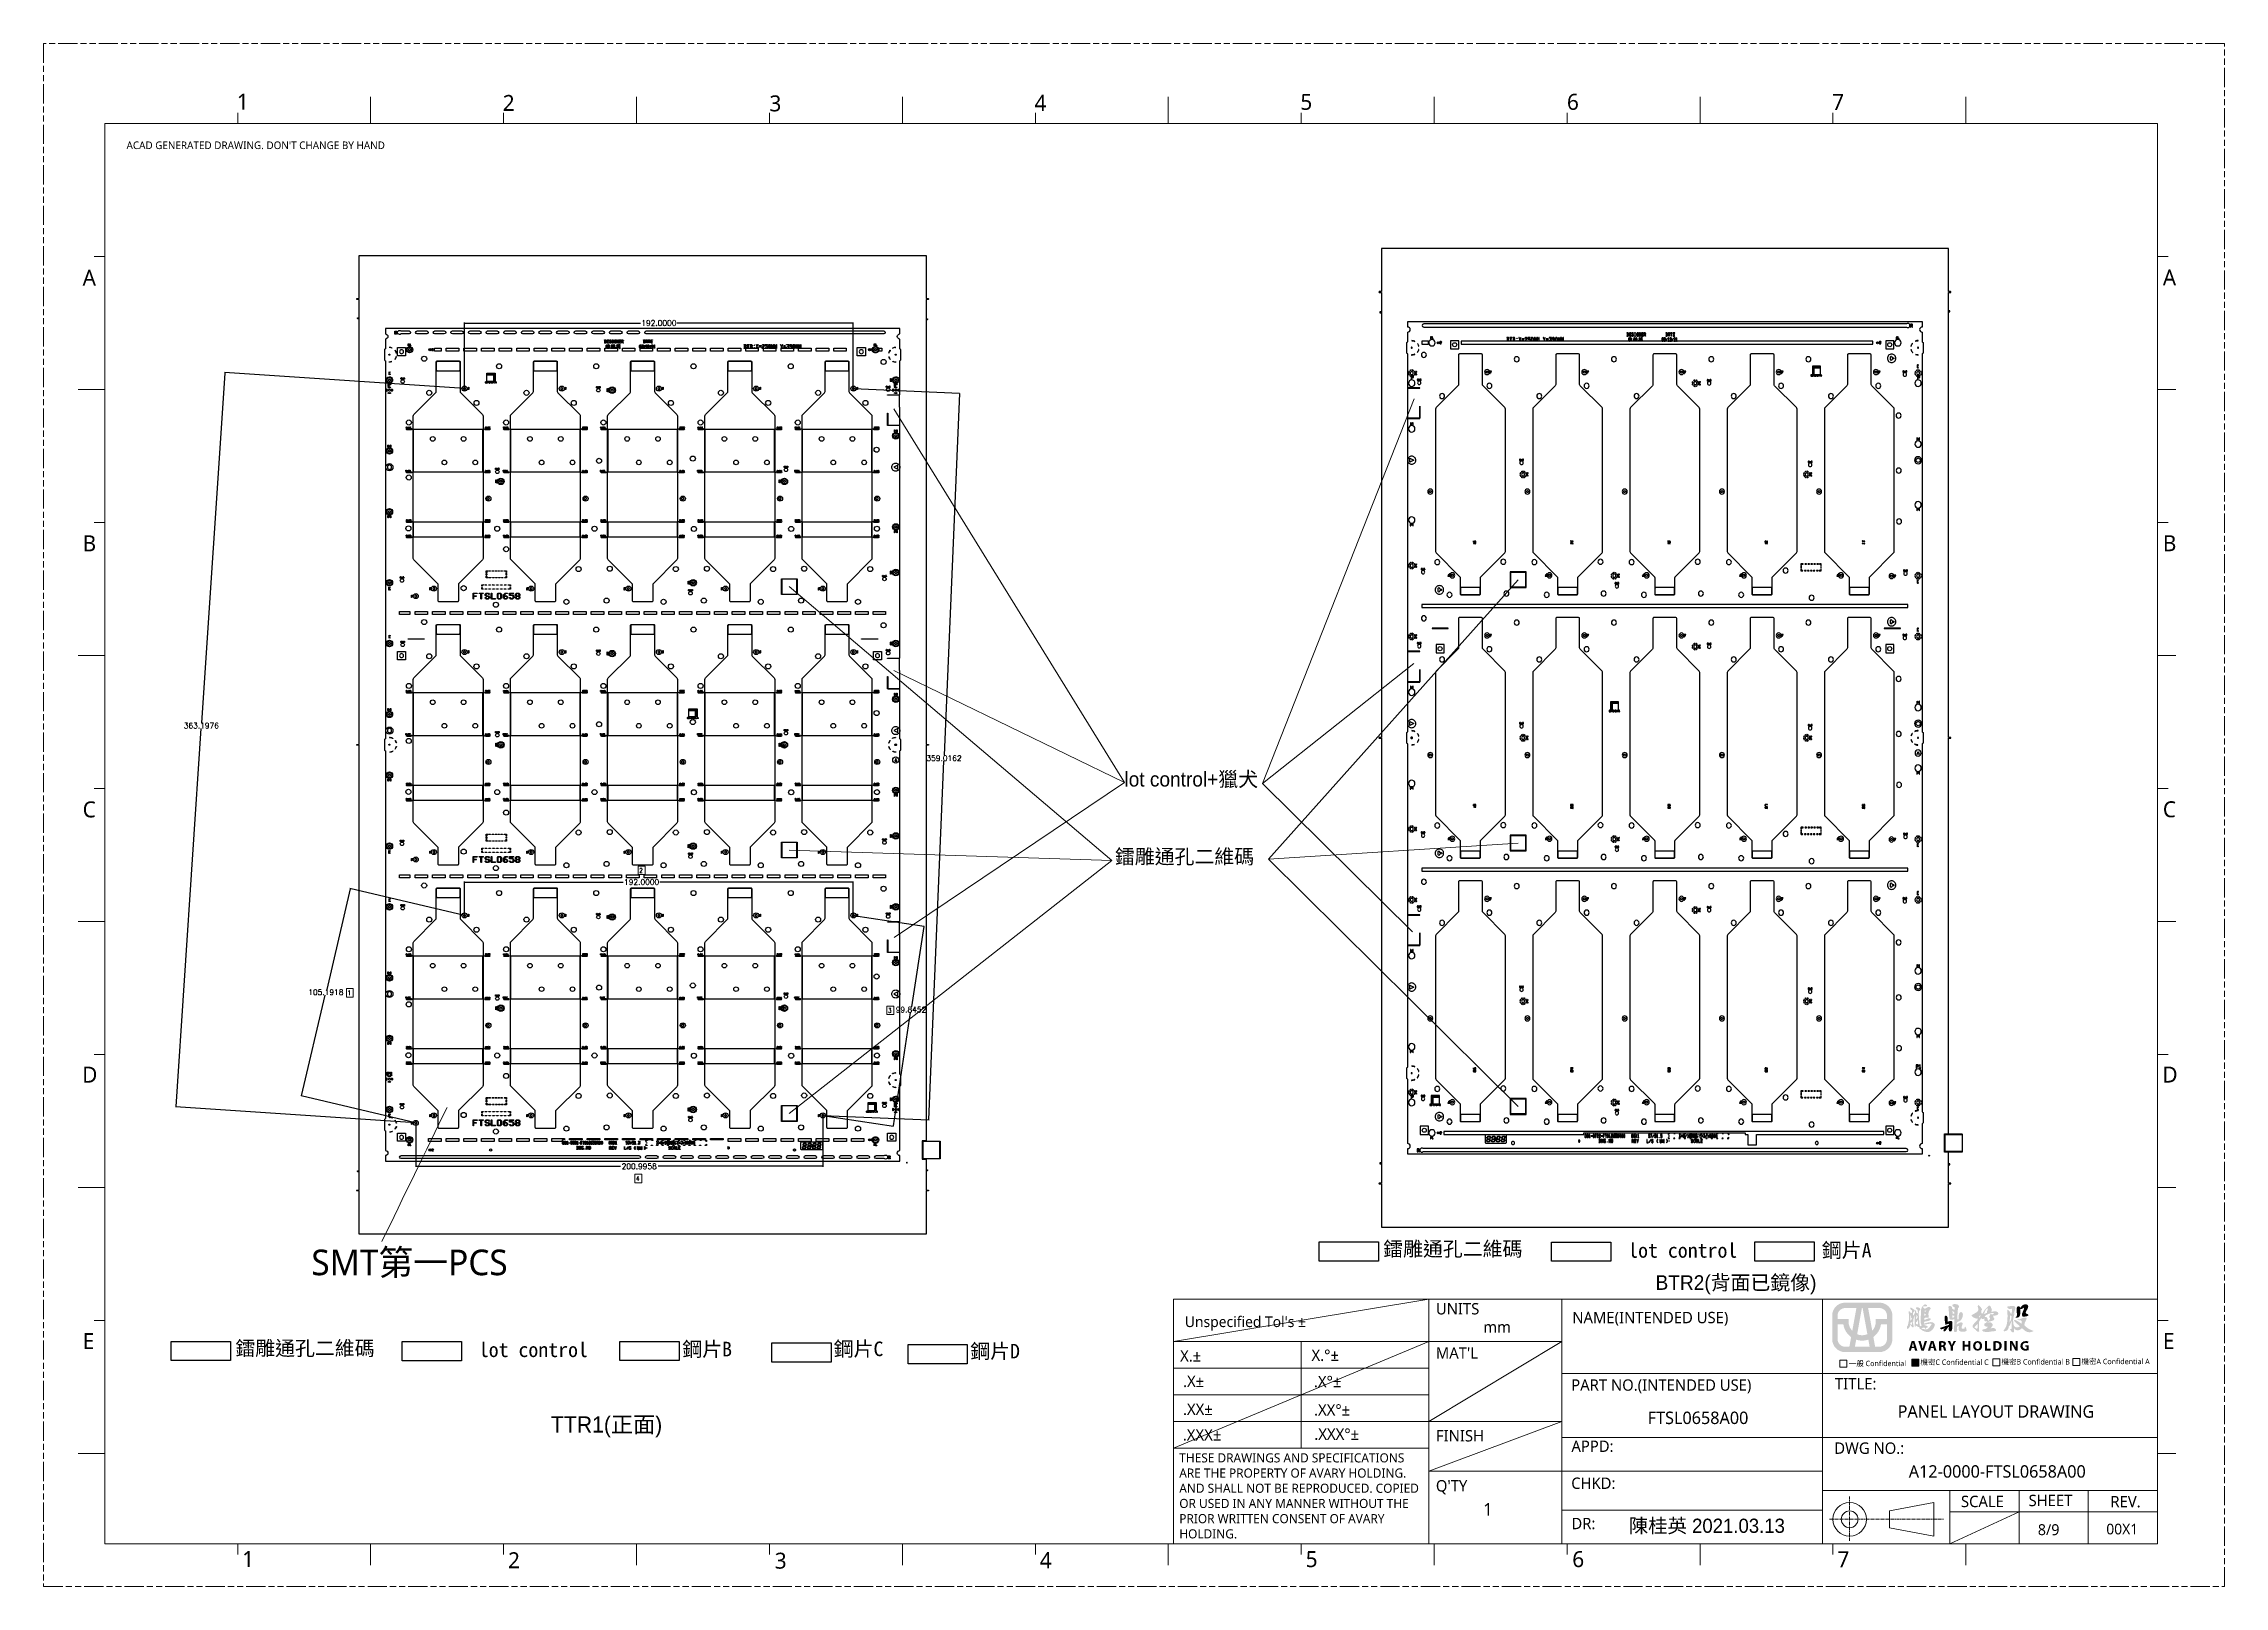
# Model space of a CAD drawing. Extents: x 2864 to 3941, y 2420 to 3182.
import ezdxf
from ezdxf.enums import TextEntityAlignment as Align

# ---------------------------------------------------------------- set-up
doc = ezdxf.new("R2010")
doc.units = 0
doc.linetypes.add('CENTER', pattern=[50.8, 31.75, -6.35, 6.35, -6.35])
doc.linetypes.add('PHANTOM', pattern=[29.5, 9.5, -1.5, 3, -1.5, 3, -1.5, 9.5])
doc.layers.get('0').update_dxf_attribs({"lineweight": 0})
doc.layers.get('Defpoints').update_dxf_attribs({"lineweight": 0})
doc.layers.add('0PAPERF', color=2, linetype='PHANTOM', lineweight=0, plot=False)
for name, color, linetype in [('btr2_panel_layer1', 7, 'Continuous'), ('OUTLINE', 1, 'Continuous'), ('susa-b_layer0', 1, 'Continuous'), ('susb-t_layer0', 3, 'Continuous'), ('susc-t_layer1', 2, 'Continuous'), ('susd-t_layer2', 6, 'Continuous'), ('ttr1_panel_layer3', 7, 'Continuous'), ('图层 1', 7, 'Continuous'), ('序號', 1, 'Continuous'), ('鵬鼎', 5, 'Continuous')]:
    doc.layers.add(name, color=color, linetype=linetype)
doc.layers.add('備註', color=1, linetype='Continuous', lineweight=0)
doc.layers.add('尺寸線', color=3, linetype='Continuous', lineweight=0)
doc.styles.add('SIMPLEX', font='simplex.shx')
doc.styles.get("Standard").update_dxf_attribs({"font": 'simplex.shx', "height": 2.7})
doc.dimstyles.get("Standard").update_dxf_attribs({"dimtxt": 6, "dimasz": 0.18, "dimexe": 0.18, "dimexo": 0.0625, "dimgap": 0.09, "dimtad": 0, "dimtih": 1, "dimtoh": 1, "dimdec": 4, "dimzin": 0, "dimdsep": 46, "dimtxsty": 'Standard', "dimcen": 0.09, "dimadec": 0, "dimazin": 0, "dimtfac": 1, "dimtdec": 4, "dimtofl": 0, "dimtmove": 0, "dimatfit": 3, "dimfxl": 0, "dimtolj": 1, "dimtzin": 0, "dimarcsym": 0})

msp = doc.modelspace()

# ---------------------------------------------------------------- texts
at = {"char_height": 7.87644, "width": 4.7954102, "attachment_point": 1}
for s, insert in [('{\\fMicrosoft JhengHei|b0|i0|c136|p0;\\C0;1}', (2959.8385, 3157.07734)), ('{\\fMicrosoft JhengHei|b0|i0|c136|p0;\\C0;2}', (3091.1125, 3156.45329)), ('{\\fMicrosoft JhengHei|b0|i0|c136|p0;\\C0;3}', (3222.80766, 3156.24747)), ('{\\fMicrosoft JhengHei|b0|i0|c136|p0;\\C0;4}', (3353.62637, 3156.47486)), ('{\\fMicrosoft JhengHei|b0|i0|c136|p0;\\C0;5}', (3484.9345, 3157.00439)), ('{\\fMicrosoft JhengHei|b0|i0|c136|p0;\\C0;6}', (3616.56483, 3157.00439)), ('{\\fMicrosoft JhengHei|b0|i0|c136|p0;\\C0;7}', (3747.4825, 3156.94713)), ('{\\fMicrosoft JhengHei|b0|i0|c136|p0;\\C0;1}', (2962.46398, 2437.83797)), ('{\\fMicrosoft JhengHei|b0|i0|c136|p0;\\C0;2}', (3093.73798, 2437.21391)), ('{\\fMicrosoft JhengHei|b0|i0|c136|p0;\\C0;3}', (3225.43314, 2437.00809)), ('{\\fMicrosoft JhengHei|b0|i0|c136|p0;\\C0;4}', (3356.25185, 2437.23548)), ('{\\fMicrosoft JhengHei|b0|i0|c136|p0;\\C0;5}', (3487.55998, 2437.76501)), ('{\\fMicrosoft JhengHei|b0|i0|c136|p0;\\C0;6}', (3619.19031, 2437.76501)), ('{\\fMicrosoft JhengHei|b0|i0|c136|p0;\\C0;7}', (3750.10798, 2437.70776))]:
    msp.add_mtext(s, dxfattribs=dict(at, insert=insert))
at = {"color": 0}
for s, insert, char_height, width, attachment_point in [('{\\fMicrosoft JhengHei|b0|i0|c136|p0;UNITS}', (3551.84978, 2560.19755), 5.6087044, 26.0883642, 1), ('{\\fMicrosoft JhengHei|b0|i0|c136|p0;NAME(INTENDED USE)}', (3619.18766, 2555.85865), 5.6087044, 110.9225779, 1), ('{\\fMicrosoft JhengHei|b0|i0|c136|p0;mm}', (3575.25094, 2551.17772), 5.6087044, 26.0883642, 1), ('{\\fMicrosoft JhengHei|b0|i0|c136|p0;X.%%P}', (3425.5663, 2536.93771), 5.6087044, 26.0883642, 1), ('{\\fMicrosoft JhengHei|b0|i0|c136|p0;X.%%D%%P}', (3490.4286, 2537.24376), 5.6087044, 26.0883642, 1), ("{\\fMicrosoft JhengHei|b0|i0|c136|p0;MAT'L}", (3551.82621, 2538.37877), 5.6087044, 26.0883642, 1), ('{\\fMicrosoft JhengHei|b0|i0|c136|p0;.X%%P}', (3427.02949, 2524.37706), 5.6087044, 9.5297475, 1), ('{\\fMicrosoft JhengHei|b0|i0|c136|p0;.X%%D%%P}', (3491.64256, 2524.2611), 5.6087044, 26.0883642, 1), ('{\\fMicrosoft JhengHei|b0|i0|c136|p0;PART NO.(INTENDED USE)}', (3618.68166, 2522.54865), 5.6087044, 113.6721158, 1), ('{\\fMicrosoft JhengHei|b0|i0|c136|p0;TITLE:}', (3748.89783, 2523.17822), 5.6087044, 26.0883642, 1), ('{\\fMicrosoft JhengHei|b0|i0|c136|p0;.XX%%P}', (3426.98729, 2510.58418), 5.6087044, 26.0883642, 1), ('{\\fMicrosoft JhengHei|b0|i0|c136|p0;.XX%%D%%P}', (3491.69474, 2510.26367), 5.6087044, 26.0883642, 1), ('{\\fMicrosoft JhengHei|b0|i0|c136|p18;PANEL LAYOUT DRAWING}', (3828.36732, 2506.65263), 6.1364691, 358.8655046, 5), ('{\\fMicrosoft JhengHei|b0|i0|c136|p0;.XXX%%D%%P}', (3491.83848, 2498.31165), 5.6087044, 26.0883642, 1), ('{\\fMicrosoft JhengHei|b0|i0|c136|p18;\\C256;FTSL0658A00}', (3681.2722, 2503.52159), 6.1364691, 103.6298742, 5), ('{\\fMicrosoft JhengHei|b0|i0|c136|p0;.XXX%%P}', (3426.90941, 2497.96555), 5.6087044, 26.0883642, 1), ('{\\fMicrosoft JhengHei|b0|i0|c136|p0;FINISH}', (3551.89022, 2497.50715), 5.6087044, 26.0883642, 1), ('{\\fMicrosoft JhengHei|b0|i0|c136|p0;APPD:}', (3618.77383, 2492.33338), 5.6087044, 26.0883642, 1), ('{\\fMicrosoft JhengHei|b0|i0|c136|p0;DWG NO.:}', (3748.55447, 2491.39942), 5.6087044, 44.855395, 1), ('{\\fMicrosoft JhengHei|b0|i0|c136|p18;\\C256;A12-0000-FTSL0658A00}', (3829.01534, 2477.05772), 6.1364691, 103.6298742, 5), ("{\\fMicrosoft JhengHei|b0|i0|c136|p0;Q'TY}", (3551.82931, 2472.81638), 5.6087044, 19.2318069, 1), ('{\\fMicrosoft JhengHei|b0|i0|c136|p0;CHKD:}', (3618.66337, 2474.08862), 5.6087044, 26.0883642, 1), ('{\\fMicrosoft JhengHei|b0|i0|c136|p0;\\H1.244111x;SCALE} ', (3811.10236, 2465.10471), 4.5082031, 26.0756827, 1), ('{\\fMicrosoft JhengHei|b0|i0|c136|p0;SHEET}', (3844.48435, 2465.58277), 5.6087044, 28.5596404, 1), ('{\\fMicrosoft JhengHei|b0|i0|c136|p0;REV.}', (3884.87337, 2464.99573), 5.6087044, 28.5596404, 1), ('{\\fMicrosoft JhengHei|b0|i0|c136|p0;DR:}', (3618.75776, 2454.19827), 5.6087044, 26.0883642, 1), ('{\\fMicrosoft JhengHei|b0|i0|c136|p0;8/9}', (3849.04372, 2451.06719), 5.4098437, 28.5596404, 1)]:
    msp.add_mtext(s, dxfattribs=dict(at, insert=insert, char_height=char_height, width=width, attachment_point=attachment_point))
at = {"color": 2, "attachment_point": 1}
for s, insert, char_height, width in [('{\\fMicrosoft JhengHei|b0|i0|c136|p18;\\C1;一般 Confidential}', (3755.73347, 2531.72327), 2.6374606, 36.1747524), ('{\\fMicrosoft JhengHei|b0|i0|c136|p18;\\C1;\\fMicrosoft JhengHei|b0|i0|c136|p18;機密C \\fMicrosoft JhengHei|b0|i0|c136|p18;Confidential C}', (3791.11448, 2532.34707), 2.63746055, 34.444989), ('{\\fMicrosoft JhengHei|b0|i0|c136|p18;\\C1;機密B Confidential B}', (3831.12012, 2532.51661), 2.6374606, 34.444989), ('{\\fMicrosoft JhengHei|b0|i0|c136|p18;\\C1;機密A Confidential A}', (3870.6139, 2532.6894), 2.6374606, 34.444989)]:
    msp.add_mtext(s, dxfattribs=dict(at, insert=insert, char_height=char_height, width=width))
at = {"color": 3, "insert": (3425.15446, 2486.06047), "char_height": 4.5, "width": 121.4487871, "attachment_point": 1}
msp.add_mtext('{\\fMicrosoft JhengHei|b0|i0|c136|p0;THESE DRAWINGS AND SPECIFICATIONS ARE THE PROPERTY OF AVARY HOLDING. AND SHALL NOT BE REPRODUCED. COPIED OR USED IN ANY MANNER WITHOUT THE PRIOR WRITTEN CONSENT OF AVARY HOLDING.}', dxfattribs=at)
at = {"lineweight": 0, "insert": (3647.14009, 2453.79652), "char_height": 7, "width": 480.1133272, "attachment_point": 1, "style": 'SIMPLEX'}
msp.add_mtext('{\\fPMingLiU|b0|i0|c136|p2;陳桂英 2021.03.13}', dxfattribs=at)
at = {"layer": 'btr2_panel_layer1', "linetype": 'Continuous', "char_height": 7.2, "attachment_point": 1}
for s, insert, width in [('{\\f新細明體|b0|i0|c136|p2;鐳雕通孔二維碼}', (3525.82071, 2590.53765), 78.7480542), ('{\\fSimSun|b0|i0|c134|p2;lot control}', (3646.79646, 2589.7929), 55.1807901)]:
    msp.add_mtext(s, dxfattribs=dict(at, insert=insert, width=width))
at = {"layer": 'OUTLINE', "linetype": 'Continuous', "lineweight": 0, "attachment_point": 1}
for s, insert, char_height, width in [("{\\fMicrosoft JhengHei|b0|i0|c136|p0;\\C3;ACAD GENERATED DRAWING. DON'T CHANGE BY HAND}", (2905.38015, 3133.49856), 3.75, 146.8436368), ('{\\fMicrosoft JhengHei|b0|i0|c136|p0;\\C0;00X1}', (3882.8461, 2451.28488), 5.25, 12.7254831)]:
    msp.add_mtext(s, dxfattribs=dict(at, insert=insert, char_height=char_height, width=width))
at = {"layer": 'susa-b_layer0', "linetype": 'Continuous', "insert": (3742.42738, 2589.90323), "char_height": 7.2, "width": 55.1807901, "attachment_point": 1}
msp.add_mtext('{\\fSimSun|b0|i0|c134|p2;\\M+5E493\\M+5C6ACA}', dxfattribs=at)
at = {"layer": 'susb-t_layer0', "linetype": 'Continuous', "insert": (3179.78377, 2541.09648), "char_height": 7.2, "width": 55.1807901, "attachment_point": 1}
msp.add_mtext('{\\fSimSun|b0|i0|c134|p2;\\M+5E493\\M+5C6ACB}', dxfattribs=at)
at = {"layer": 'susc-t_layer1', "linetype": 'Continuous', "insert": (3254.51795, 2541.22549), "char_height": 7.2, "width": 55.1807901, "attachment_point": 1}
msp.add_mtext('{\\fSimSun|b0|i0|c134|p2;\\M+5E493\\M+5C6ACC}', dxfattribs=at)
at = {"layer": 'susd-t_layer2', "linetype": 'Continuous', "insert": (3321.95205, 2540.07748), "char_height": 7.2, "width": 55.1807901, "attachment_point": 1}
msp.add_mtext('{\\fSimSun|b0|i0|c134|p2;\\M+5E493\\M+5C6ACD}', dxfattribs=at)
at = {"layer": 'ttr1_panel_layer3', "linetype": 'Continuous', "char_height": 7.2, "attachment_point": 1}
for s, insert, width in [('{\\f新細明體|b0|i0|c136|p2;鐳雕通孔二維碼}', (2959.10205, 2541.50071), 78.1140735), ('{\\fSimSun|b0|i0|c134|p2;lot control}', (3079.30044, 2540.75596), 55.1807901)]:
    msp.add_mtext(s, dxfattribs=dict(at, insert=insert, width=width))
at = {"layer": '備註', "insert": (3398.08739, 2822.33915), "char_height": 7.2, "width": 155.5081679, "attachment_point": 1}
msp.add_mtext('{\\fPMingLiU|b0|i0|c136|p18;lot control+獵犬}', dxfattribs=at)
at = {"layer": '備註', "linetype": 'Continuous', "attachment_point": 1}
for s, insert, char_height, width in [('{\\f新細明體|b0|i0|c136|p18;鐳雕通孔二維碼}', (3393.35502, 2784.16169), 7.2, 95.0249065), ('{\\fMicrosoft JhengHei|b0|i0|c136|p0;SMT第一PCS}', (2996.62385, 2586.57835), 12.6291927, 154.8641853), ('{\\fPMingLiU|b0|i0|c136|p0;BTR2(背面已鏡像)}', (3660.30509, 2573.92416), 7.2, 138.1559076), ('{\\fPMingLiU-ExtB|b0|i0|c136|p0;TTR1(\\f新細明體|b0|i0|c136|p18;正面\\fPMingLiU-ExtB|b0|i0|c136|p0;)}', (3114.90094, 2504.28281), 8, 62.6658787)]:
    msp.add_mtext(s, dxfattribs=dict(at, insert=insert, char_height=char_height, width=width))
at = {"layer": '備註', "color": 2, "lineweight": 0, "ltscale": 2, "insert": (3427.90154, 2553.60875), "char_height": 5.25096, "attachment_point": 1}
msp.add_mtext("{\\fMicrosoft JhengHei|b0|i0|c136|p0;\\C0;Unspecified Tol's %%P}", dxfattribs=at)
at = {"layer": '序號', "width": 0.8}
for s, p in [('2', (3159.38235, 2773.71316)), ('1', (3015.34336, 2713.26435)), ('3', (3282.18717, 2704.65345)), ('4', (3157.72034, 2621.65063))]:
    msp.add_text(s, height=2.268, dxfattribs=at).set_placement(p, align=Align.MIDDLE_CENTER)
at = {"layer": '鵬鼎', "char_height": 7.87644, "width": 14.8568792, "attachment_point": 1}
for s, insert in [('{\\fMicrosoft JhengHei|b0|i0|c136|p0;\\C0;A}', (2883.69958, 3070.25353)), ('{\\fMicrosoft JhengHei|b0|i0|c136|p0;\\C0;A}', (3910.7722, 3070.30044)), ('{\\fMicrosoft JhengHei|b0|i0|c136|p0;\\C0;B}', (2883.69958, 2939.10756)), ('{\\fMicrosoft JhengHei|b0|i0|c136|p0;\\C0;B}', (3910.7722, 2939.15447)), ('{\\fMicrosoft JhengHei|b0|i0|c136|p0;\\C0;C}', (2883.69958, 2807.79462)), ('{\\fMicrosoft JhengHei|b0|i0|c136|p0;\\C0;C}', (3910.7722, 2807.84154)), ('{\\fMicrosoft JhengHei|b0|i0|c136|p0;\\C0;D}', (2883.4997, 2676.85223)), ('{\\fMicrosoft JhengHei|b0|i0|c136|p0;\\C0;D}', (3910.57232, 2676.89914)), ('{\\fMicrosoft JhengHei|b0|i0|c136|p0;\\C0;E}', (2883.72222, 2545.36278)), ('{\\fMicrosoft JhengHei|b0|i0|c136|p0;\\C0;E}', (3910.79484, 2545.40969))]:
    msp.add_mtext(s, dxfattribs=dict(at, insert=insert))
at = {"layer": '鵬鼎', "color": 0, "insert": (3575.21594, 2461.46664), "char_height": 6.1364691, "width": 6.0755719, "attachment_point": 1}
msp.add_mtext('{\\fMicrosoft JhengHei|b0|i0|c136|p0;1}', dxfattribs=at)

# ---------------------------------------------------------------- blocks, each defined once
blk = doc.blocks.new('6')
at = {"layer": '图层 1', "true_color": 0xf50613}
h = blk.add_hatch(color=1, dxfattribs=at)
h.dxf.hatch_style = 2
edge = h.paths.add_edge_path()
edge.add_spline(control_points=[(-0.84, 7.1), (-0.84, 7.1), (0.89, -2.45), (0.89, -2.45), (0.31, -2.7), (-0.33, -2.83), (-1.01, -2.83), (-1.66, -2.83), (-2.28, -2.71), (-2.84, -2.48), (-2.84, -2.48), (-1.11, 7.1), (-1.11, 7.1), (-1.11, 7.1), (-0.84, 7.1), (-0.84, 7.1)], knot_values=[0, 0, 0, 0, 1, 1, 1, 2, 2, 2, 3, 3, 3, 4, 4, 4, 5, 5, 5, 5], degree=3, periodic=1)
edge = h.paths.add_edge_path()
edge.add_spline(control_points=[(5.31, 9.08), (5.31, 9.08), (-7.25, 9.08), (-7.25, 9.08), (-9.86, 9.08), (-11.98, 6.96), (-11.98, 4.35), (-11.98, 4.35), (-11.98, -4.27), (-11.98, -4.27), (-11.98, -6.88), (-9.86, -9), (-7.25, -9), (-7.25, -9), (5.31, -9), (5.31, -9), (7.91, -9), (10.04, -6.88), (10.04, -4.27), (10.04, -4.27), (10.04, 4.35), (10.04, 4.35), (10.04, 6.96), (7.91, 9.08), (5.31, 9.08)], knot_values=[0, 0, 0, 0, 0.352778, 0.352778, 0.352778, 0.705556, 0.705556, 0.705556, 1.058334, 1.058334, 1.058334, 1.411112, 1.411112, 1.411112, 1.76389, 1.76389, 1.76389, 2.116668, 2.116668, 2.116668, 2.469446, 2.469446, 2.469446, 2.822224, 2.822224, 2.822224, 2.822224], degree=3, periodic=0)
edge.add_line((5.31, 9.08), (5.31, 9.08))
edge = h.paths.add_edge_path()
edge.add_spline(control_points=[(8.06, 4.35), (8.06, 4.35), (8.06, 3.12), (8.06, 3.12), (8.06, 3.12), (3.96, 3.12), (3.96, 3.12), (3.96, 3.12), (3.96, 2.13), (3.96, 2.13), (3.96, 0.86), (3.47, -0.31), (2.68, -1.19), (2.68, -1.19), (1.17, 7.1), (1.17, 7.1), (1.17, 7.1), (5.31, 7.1), (5.31, 7.1), (6.82, 7.1), (8.06, 5.87), (8.06, 4.35)], knot_values=[0, 0, 0, 0, 0.352778, 0.352778, 0.352778, 0.705556, 0.705556, 0.705556, 1.058334, 1.058334, 1.058334, 1.411112, 1.411112, 1.411112, 1.76389, 1.76389, 1.76389, 2.116668, 2.116668, 2.116668, 2.469446, 2.469446, 2.469446, 2.469446], degree=3, periodic=0)
edge.add_line((8.06, 4.35), (8.06, 4.35))
edge = h.paths.add_edge_path()
edge.add_spline(control_points=[(-1.01, -4.81), (-0.22, -4.81), (0.54, -4.67), (1.25, -4.43), (1.25, -4.43), (1.72, -7.02), (1.72, -7.02), (1.72, -7.02), (-3.67, -7.02), (-3.67, -7.02), (-3.67, -7.02), (-3.2, -4.45), (-3.2, -4.45), (-2.51, -4.68), (-1.78, -4.81), (-1.01, -4.81)], knot_values=[0, 0, 0, 0, 0.352778, 0.352778, 0.352778, 0.705556, 0.705556, 0.705556, 1.058334, 1.058334, 1.058334, 1.411112, 1.411112, 1.411112, 1.76389, 1.76389, 1.76389, 1.76389], degree=3, periodic=0)
edge.add_line((-1.01, -4.81), (-1.01, -4.81))
edge = h.paths.add_edge_path()
edge.add_spline(control_points=[(-7.25, 7.1), (-7.25, 7.1), (-3.12, 7.1), (-3.12, 7.1), (-3.12, 7.1), (-4.63, -1.25), (-4.63, -1.25), (-5.46, -0.37), (-5.98, 0.82), (-5.98, 2.13), (-5.98, 2.13), (-5.98, 3.12), (-5.98, 3.12), (-5.98, 3.12), (-10, 3.12), (-10, 3.12), (-10, 3.12), (-10, 4.35), (-10, 4.35), (-10, 5.87), (-8.77, 7.1), (-7.25, 7.1)], knot_values=[0, 0, 0, 0, 0.352778, 0.352778, 0.352778, 0.705556, 0.705556, 0.705556, 1.058334, 1.058334, 1.058334, 1.411112, 1.411112, 1.411112, 1.76389, 1.76389, 1.76389, 2.116668, 2.116668, 2.116668, 2.469446, 2.469446, 2.469446, 2.469446], degree=3, periodic=0)
edge.add_line((-7.25, 7.1), (-7.25, 7.1))
edge = h.paths.add_edge_path()
edge.add_spline(control_points=[(-10, -4.27), (-10, -4.27), (-10, 1.14), (-10, 1.14), (-10, 1.14), (-7.89, 1.14), (-7.89, 1.14), (-7.61, -0.77), (-6.55, -2.44), (-5.04, -3.52), (-5.04, -3.52), (-5.68, -7.02), (-5.68, -7.02), (-5.68, -7.02), (-7.25, -7.02), (-7.25, -7.02), (-8.77, -7.02), (-10, -5.79), (-10, -4.27)], knot_values=[0, 0, 0, 0, 0.352778, 0.352778, 0.352778, 0.705556, 0.705556, 0.705556, 1.058334, 1.058334, 1.058334, 1.411112, 1.411112, 1.411112, 1.76389, 1.76389, 1.76389, 2.116668, 2.116668, 2.116668, 2.116668], degree=3, periodic=0)
edge.add_line((-10, -4.27), (-10, -4.27))
edge = h.paths.add_edge_path()
edge.add_spline(control_points=[(5.31, -7.02), (5.31, -7.02), (3.73, -7.02), (3.73, -7.02), (3.73, -7.02), (3.09, -3.47), (3.09, -3.47), (4.56, -2.39), (5.6, -0.75), (5.87, 1.14), (5.87, 1.14), (8.06, 1.14), (8.06, 1.14), (8.06, 1.14), (8.06, -4.27), (8.06, -4.27), (8.06, -5.79), (6.82, -7.02), (5.31, -7.02)], knot_values=[0, 0, 0, 0, 0.352778, 0.352778, 0.352778, 0.705556, 0.705556, 0.705556, 1.058334, 1.058334, 1.058334, 1.411112, 1.411112, 1.411112, 1.76389, 1.76389, 1.76389, 2.116668, 2.116668, 2.116668, 2.116668], degree=3, periodic=0)
edge.add_line((5.31, -7.02), (5.31, -7.02))
at = {"layer": '图层 1', "true_color": 0x000099}
h = blk.add_hatch(color=174, dxfattribs=at)
h.dxf.hatch_style = 2
edge = h.paths.add_edge_path()
edge.add_spline(control_points=[(21.7, 4.45), (21.7, 4.45), (21.7, 4.7), (21.7, 4.7), (21.7, 4.7), (21.7, 4.95), (21.7, 4.95), (21.7, 4.95), (21.7, 5.15), (21.7, 5.15), (21.73, 5.12), (21.77, 5.09), (21.81, 5.06), (21.86, 5.03), (21.91, 5.01), (21.97, 5.01), (22.03, 4.98), (22.09, 4.97), (22.13, 4.97), (22.13, 4.97), (22.24, 4.97), (22.24, 4.97), (22.24, 4.97), (22.24, 4.88), (22.24, 4.88), (22.24, 4.88), (22.24, 4.74), (22.24, 4.74), (22.24, 4.74), (22.24, 4.61), (22.24, 4.61), (22.24, 4.61), (22.24, 4.52), (22.24, 4.52), (22.24, 4.52), (22.2, 4.52), (22.2, 4.52), (22.14, 4.49), (22.08, 4.44), (22.02, 4.38), (21.93, 4.35), (21.82, 4.31), (21.7, 4.25), (21.7, 4.25), (21.7, 4.45), (21.7, 4.45)], knot_values=[0, 0, 0, 0, 1, 1, 1, 2, 2, 2, 3, 3, 3, 4, 4, 4, 5, 5, 5, 6, 6, 6, 7, 7, 7, 8, 8, 8, 9, 9, 9, 10, 10, 10, 11, 11, 11, 12, 12, 12, 13, 13, 13, 14, 14, 14, 15, 15, 15, 15], degree=3, periodic=1)
edge = h.paths.add_edge_path()
edge.add_spline(control_points=[(16.6, 4.04), (16.6, 4.21), (16.61, 4.34), (16.64, 4.43), (16.67, 4.46), (16.72, 4.44), (16.78, 4.38), (16.81, 4.35), (16.84, 4.28), (16.87, 4.16), (16.87, 4.16), (16.87, 3.88), (16.87, 3.88), (16.84, 3.82), (16.82, 3.78), (16.82, 3.75), (16.82, 3.63), (16.81, 3.52), (16.8, 3.43), (16.78, 3.34), (16.81, 3.32), (16.87, 3.36), (16.93, 3.41), (16.99, 3.46), (17.05, 3.52), (17.11, 3.58), (17.17, 3.63), (17.23, 3.66), (17.23, 3.66), (17.23, 3.59), (17.23, 3.59), (17.23, 3.59), (17.23, 3.5), (17.23, 3.5), (17.23, 3.5), (17.23, 3.39), (17.23, 3.39), (17.23, 3.39), (17.23, 3.3), (17.23, 3.3), (17.17, 3.27), (17.12, 3.22), (17.09, 3.16), (17.06, 3.07), (17.03, 2.97), (16.98, 2.85), (16.93, 2.72), (16.88, 2.63), (16.82, 2.57), (16.79, 2.48), (16.76, 2.42), (16.73, 2.39), (16.7, 2.48), (16.67, 2.61), (16.64, 2.78), (16.61, 2.94), (16.6, 3.15), (16.6, 3.41), (16.6, 3.41), (16.6, 4.04), (16.6, 4.04)], knot_values=[0, 0, 0, 0, 1, 1, 1, 2, 2, 2, 3, 3, 3, 4, 4, 4, 5, 5, 5, 6, 6, 6, 7, 7, 7, 8, 8, 8, 9, 9, 9, 10, 10, 10, 11, 11, 11, 12, 12, 12, 13, 13, 13, 14, 14, 14, 15, 15, 15, 16, 16, 16, 17, 17, 17, 18, 18, 18, 19, 19, 19, 20, 20, 20, 20], degree=3, periodic=1)
edge = h.paths.add_edge_path()
edge.add_spline(control_points=[(18.72, 4.06), (18.72, 4.34), (18.74, 4.49), (18.79, 4.52), (18.83, 4.55), (18.88, 4.49), (18.95, 4.34), (18.91, 4.19), (18.88, 4.04), (18.85, 3.91), (18.82, 3.77), (18.84, 3.7), (18.9, 3.7), (18.93, 3.73), (18.99, 3.79), (19.08, 3.88), (19.17, 3.97), (19.25, 4.05), (19.31, 4.11), (19.31, 4.11), (19.31, 4.06), (19.31, 4.06), (19.31, 4.06), (19.35, 4.02), (19.35, 4.02), (19.35, 4.02), (19.35, 3.97), (19.35, 3.97), (19.35, 3.97), (19.4, 3.93), (19.4, 3.93), (19.37, 3.9), (19.33, 3.84), (19.28, 3.75), (19.24, 3.66), (19.17, 3.55), (19.08, 3.43), (18.99, 3.31), (18.92, 3.22), (18.88, 3.16), (18.83, 3.1), (18.78, 3.07), (18.72, 3.07), (18.72, 3.07), (18.72, 4.06), (18.72, 4.06)], knot_values=[0, 0, 0, 0, 1, 1, 1, 2, 2, 2, 3, 3, 3, 4, 4, 4, 5, 5, 5, 6, 6, 6, 7, 7, 7, 8, 8, 8, 9, 9, 9, 10, 10, 10, 11, 11, 11, 12, 12, 12, 13, 13, 13, 14, 14, 14, 15, 15, 15, 15], degree=3, periodic=1)
edge = h.paths.add_edge_path()
edge.add_spline(control_points=[(25.27, 1.54), (25.12, 1.71), (24.91, 1.84), (24.64, 1.9), (24.34, 1.96), (24.07, 1.97), (23.83, 1.94), (23.58, 1.91), (23.37, 1.88), (23.19, 1.85), (22.76, 1.72), (22.15, 1.58), (22.15, 1.58), (22.12, 1.58), (22.09, 1.57), (22.04, 1.56), (22, 1.54), (21.94, 1.53), (21.88, 1.51), (21.82, 1.5), (21.77, 1.48), (21.72, 1.47), (21.68, 1.45), (21.64, 1.43), (21.61, 1.4), (21.61, 1.4), (21.61, 1.56), (21.61, 1.56), (21.61, 1.56), (21.61, 1.76), (21.61, 1.76), (21.64, 1.82), (21.66, 1.88), (21.68, 1.94), (21.69, 2), (21.7, 2.06), (21.7, 2.12), (21.7, 2.12), (21.79, 2.12), (21.79, 2.12), (21.82, 2.12), (21.87, 2.13), (21.93, 2.14), (21.99, 2.16), (22.04, 2.17), (22.09, 2.17), (22.11, 2.17), (22.12, 2.17), (22.14, 2.18), (22.14, 2.18), (22.15, 2.21), (22.15, 2.21), (22.15, 2.21), (22.53, 2.26), (22.68, 2.29), (22.84, 2.32), (23.19, 2.39), (23.19, 2.39), (23.37, 2.45), (23.56, 2.54), (23.76, 2.66), (23.95, 2.79), (24.07, 2.92), (24.1, 3.07), (24.16, 3.19), (24.08, 3.28), (23.87, 3.34), (23.71, 3.36), (23.53, 3.37), (23.35, 3.38), (23.14, 3.36), (22.94, 3.21), (22.75, 3.14), (22.55, 3.06), (22.15, 2.89), (22.15, 2.89), (22.09, 2.89), (22.03, 2.88), (21.97, 2.85), (21.91, 2.81), (21.86, 2.79), (21.81, 2.75), (21.77, 2.72), (21.73, 2.71), (21.7, 2.71), (21.7, 2.71), (21.7, 2.87), (21.7, 2.87), (21.7, 2.87), (21.7, 3.09), (21.7, 3.09), (21.7, 3.09), (21.7, 3.34), (21.7, 3.34), (21.7, 3.34), (21.7, 3.48), (21.7, 3.48), (21.7, 3.48), (22.36, 3.6), (22.6, 3.61), (22.84, 3.62), (22.93, 3.53), (23.04, 3.53), (23.15, 3.53), (23.26, 3.61), (23.26, 3.61), (23.28, 3.73), (23.3, 3.88), (23.33, 4.04), (23.36, 4.21), (23.36, 4.34), (23.33, 4.43), (23.3, 4.49), (23.25, 4.52), (23.19, 4.52), (23.19, 4.64), (23.21, 4.8), (23.24, 5.01), (23.24, 5.22), (23.28, 5.47), (23.37, 5.76), (23.46, 6.05), (23.57, 6.27), (23.69, 6.44), (23.81, 6.6), (23.92, 6.7), (24.01, 6.73), (24.07, 6.76), (24.1, 6.84), (24.1, 6.96), (24.07, 7.08), (23.96, 7.21), (23.78, 7.36), (23.6, 7.51), (23.42, 7.57), (23.24, 7.54), (23.06, 7.51), (22.92, 7.44), (22.83, 7.32), (22.8, 7.29), (22.76, 7.26), (22.7, 7.23), (22.61, 7.2), (22.5, 7.14), (22.38, 7.05), (22.23, 6.99), (22.12, 6.94), (22.06, 6.89), (22, 6.84), (21.97, 6.81), (21.97, 6.78), (21.97, 6.81), (21.93, 6.84), (21.84, 6.89), (21.75, 6.94), (21.63, 7.02), (21.48, 7.14), (21.32, 7.26), (21.25, 7.37), (21.25, 7.48), (21.25, 7.58), (21.3, 7.66), (21.39, 7.73), (21.45, 7.75), (21.52, 7.77), (21.61, 7.77), (21.67, 7.77), (21.77, 7.75), (21.91, 7.73), (22.04, 7.69), (22.16, 7.68), (22.27, 7.68), (22.37, 7.68), (22.47, 7.69), (22.56, 7.73), (22.65, 7.82), (22.7, 7.92), (22.7, 8.04), (22.7, 8.16), (22.59, 8.27), (22.38, 8.36), (22.2, 8.42), (22.02, 8.43), (21.84, 8.4), (21.66, 8.37), (21.54, 8.31), (21.48, 8.22), (21.3, 8.04), (21.12, 7.83), (20.96, 7.59), (20.79, 7.35), (20.67, 7.07), (20.59, 6.75), (20.52, 6.44), (20.48, 6.13), (20.48, 5.83), (20.48, 5.83), (20.48, 4.97), (20.48, 4.97), (20.48, 4.88), (20.47, 4.65), (20.44, 4.29), (20.41, 3.93), (20.39, 3.43), (20.39, 2.8), (20.36, 2.2), (20.39, 1.73), (20.48, 1.4), (20.54, 1.08), (20.63, 0.88), (20.74, 0.82), (20.81, 0.78), (20.86, 0.76), (20.86, 0.76), (20.62, 0.74), (20.13, 0.41), (20.13, 0.41), (20.13, 0.41), (20.08, 0.57), (20.08, 0.63), (20.04, 0.78), (20, 1.11), (19.94, 1.6), (19.88, 2.1), (19.82, 2.75), (19.76, 3.57), (19.7, 4.38), (19.68, 5), (19.71, 5.42), (19.74, 5.84), (19.8, 6.1), (19.89, 6.19), (20.13, 6.28), (20.26, 6.44), (20.26, 6.66), (20.26, 6.89), (20.08, 7.08), (19.74, 7.25), (19.39, 7.42), (19.12, 7.47), (18.92, 7.41), (18.73, 7.35), (18.64, 7.23), (18.67, 7.05), (18.7, 7.02), (18.73, 6.97), (18.74, 6.91), (18.76, 6.85), (18.81, 6.79), (18.9, 6.73), (18.96, 6.64), (19.02, 6.58), (19.08, 6.55), (19.17, 6.49), (19.25, 6.44), (19.31, 6.42), (19.31, 6.35), (19.31, 6.27), (19.33, 6.17), (19.34, 6.06), (19.35, 5.93), (19.35, 5.78), (19.35, 5.63), (19.36, 5.5), (19.37, 5.4), (19.39, 5.29), (19.4, 5.21), (19.4, 5.15), (19.31, 5.18), (19.22, 5.21), (19.13, 5.24), (19.13, 5.24), (18.85, 5.24), (18.85, 5.24), (18.82, 5.3), (18.8, 5.37), (18.79, 5.44), (18.77, 5.52), (18.76, 5.62), (18.74, 5.74), (18.73, 5.86), (18.7, 5.96), (18.65, 6.05), (18.61, 6.14), (18.57, 6.23), (18.54, 6.33), (18.51, 6.35), (18.49, 6.37), (18.47, 6.37), (18.46, 6.37), (18.43, 6.33), (18.4, 6.23), (18.37, 6.14), (18.36, 6.02), (18.36, 5.87), (18.36, 5.87), (18.36, 5.51), (18.36, 5.51), (18.24, 5.3), (18.13, 5.09), (18.04, 4.88), (17.92, 4.67), (17.8, 4.44), (17.68, 4.2), (17.68, 4.26), (17.67, 4.34), (17.66, 4.45), (17.64, 4.55), (17.63, 4.67), (17.63, 4.81), (17.63, 4.95), (17.63, 5.06), (17.61, 5.15), (17.6, 5.24), (17.59, 5.33), (17.59, 5.42), (17.68, 5.48), (17.79, 5.57), (17.91, 5.69), (18.03, 5.81), (18.12, 5.95), (18.18, 6.1), (18.24, 6.25), (18.21, 6.37), (18.09, 6.46), (17.97, 6.55), (17.83, 6.63), (17.68, 6.69), (17.44, 6.93), (17.2, 7.1), (16.96, 7.21), (16.72, 7.31), (16.58, 7.28), (16.55, 7.12), (16.52, 6.95), (16.58, 6.78), (16.73, 6.6), (16.88, 6.42), (17.05, 6.31), (17.23, 6.28), (17.23, 6.28), (17.23, 6.05), (17.23, 6.05), (17.23, 6.05), (17.23, 5.74), (17.23, 5.74), (17.23, 5.74), (17.23, 5.42), (17.23, 5.42), (17.23, 5.42), (17.23, 5.26), (17.23, 5.26), (17.23, 5.25), (17.21, 5.25), (17.16, 5.29), (17.12, 5.31), (17.05, 5.34), (16.96, 5.35), (16.87, 5.37), (16.76, 5.39), (16.64, 5.42), (16.61, 5.45), (16.58, 5.5), (16.55, 5.56), (16.52, 5.59), (16.49, 5.63), (16.46, 5.69), (16.4, 5.75), (16.35, 5.81), (16.32, 5.87), (16.29, 5.9), (16.26, 5.93), (16.23, 5.96), (16.14, 5.99), (16.08, 5.95), (16.05, 5.83), (16.02, 5.68), (16.02, 5.44), (16.05, 5.1), (16.08, 4.77), (16.11, 4.41), (16.14, 4.02), (16.14, 4.02), (16.14, 3.25), (16.14, 3.25), (16.11, 2.95), (16.07, 2.59), (16.01, 2.17), (15.92, 1.75), (15.84, 1.38), (15.78, 1.08), (15.69, 0.78), (15.63, 0.56), (15.6, 0.4), (15.57, 0.4), (15.55, 0.42), (15.53, 0.45), (15.52, 0.48), (15.5, 0.51), (15.47, 0.54), (15.44, 0.48), (15.42, 0.43), (15.42, 0.4), (15.36, 0.13), (15.35, -0.09), (15.38, -0.27), (15.41, -0.48), (15.51, -0.56), (15.69, -0.5), (15.87, -0.44), (16.04, -0.3), (16.19, -0.09), (16.31, 0.12), (16.4, 0.3), (16.46, 0.45), (16.46, 0.45), (16.46, 0.54), (16.46, 0.54), (16.46, 0.57), (16.48, 0.63), (16.51, 0.72), (16.51, 0.78), (16.51, 0.84), (16.53, 0.9), (16.54, 0.96), (16.55, 1.02), (16.55, 1.08), (16.58, 1.02), (16.64, 0.92), (16.73, 0.79), (16.82, 0.65), (16.94, 0.5), (17.09, 0.34), (17.24, 0.17), (17.38, 0.07), (17.5, 0.04), (17.62, 0.01), (17.71, 0.04), (17.77, 0.13), (17.8, 0.13), (17.83, 0.16), (17.86, 0.22), (17.86, 0.22), (17.86, 0.4), (17.86, 0.4), (17.89, 0.47), (17.89, 0.54), (17.86, 0.63), (17.83, 0.69), (17.8, 0.75), (17.77, 0.81), (17.71, 0.93), (17.66, 1.16), (17.63, 1.49), (17.6, 1.79), (17.63, 2.2), (17.7, 2.71), (17.78, 3.22), (17.88, 3.64), (18, 3.97), (18.09, 4.28), (18.18, 4.49), (18.27, 4.61), (18.24, 4.49), (18.22, 4.35), (18.22, 4.2), (18.22, 4.2), (18.22, 3.7), (18.22, 3.7), (18.22, 3.7), (18.22, 3.21), (18.22, 3.21), (18.22, 3.06), (18.22, 2.88), (18.2, 2.66), (18.18, 2.45), (18.18, 2.21), (18.18, 1.92), (18.18, 1.92), (18.18, 1.17), (18.18, 1.17), (18.18, 0.96), (18.18, 0.79), (18.2, 0.65), (18.22, 0.52), (18.25, 0.4), (18.31, 0.31), (18.37, 0.22), (18.43, 0.21), (18.49, 0.27), (18.55, 0.3), (18.58, 0.38), (18.58, 0.5), (18.58, 0.62), (18.57, 0.72), (18.54, 0.81), (18.63, 0.78), (18.72, 0.72), (18.81, 0.63), (18.9, 0.54), (19.02, 0.45), (19.17, 0.36), (19.29, 0.27), (19.41, 0.21), (19.53, 0.18), (19.65, 0.15), (19.77, 0.13), (19.89, 0.13), (19.83, 0.01), (19.82, -0.09), (19.85, -0.18), (19.9, -0.29), (20.01, -0.39), (20.18, -0.5), (20.18, -0.5), (20.18, -0.5), (20.19, -0.5), (20.41, -0.67), (20.77, -0.88), (20.91, -1), (20.94, -1.02), (20.98, -1.04), (21.02, -1.07), (21.02, -1.08), (21.02, -1.08), (21.02, -1.09), (21.08, -1.12), (21.16, -1.16), (21.25, -1.22), (21.34, -1.25), (21.45, -1.3), (21.57, -1.36), (21.9, -1.51), (22.29, -1.61), (22.74, -1.67), (23.19, -1.7), (23.66, -1.57), (24.14, -1.27), (24.59, -0.94), (24.93, -0.56), (25.16, -0.14), (25.38, 0.29), (25.53, 0.66), (25.59, 0.99), (25.53, 1.17), (25.42, 1.35), (25.27, 1.54)], knot_values=[0, 0, 0, 0, 0.352778, 0.352778, 0.352778, 0.705556, 0.705556, 0.705556, 1.058334, 1.058334, 1.058334, 1.411112, 1.411112, 1.411112, 1.76389, 1.76389, 1.76389, 2.116668, 2.116668, 2.116668, 2.469446, 2.469446, 2.469446, 2.822224, 2.822224, 2.822224, 3.175002, 3.175002, 3.175002, 3.52778, 3.52778, 3.52778, 3.880558, 3.880558, 3.880558, 4.233336, 4.233336, 4.233336, 4.586114, 4.586114, 4.586114, 4.938892, 4.938892, 4.938892, 5.29167, 5.29167, 5.29167, 5.644448, 5.644448, 5.644448, 5.997226, 5.997226, 5.997226, 6.350004, 6.350004, 6.350004, 6.702782, 6.702782, 6.702782, 7.05556, 7.05556, 7.05556, 7.408338, 7.408338, 7.408338, 7.761116, 7.761116, 7.761116, 8.113894, 8.113894, 8.113894, 8.466672, 8.466672, 8.466672, 8.81945, 8.81945, 8.81945, 9.172228, 9.172228, 9.172228, 9.525006, 9.525006, 9.525006, 9.877784, 9.877784, 9.877784, 10.230562, 10.230562, 10.230562, 10.58334, 10.58334, 10.58334, 10.936118, 10.936118, 10.936118, 11.288896, 11.288896, 11.288896, 11.641674, 11.641674, 11.641674, 11.994452, 11.994452, 11.994452, 12.34723, 12.34723, 12.34723, 12.700008, 12.700008, 12.700008, 13.052786, 13.052786, 13.052786, 13.405564, 13.405564, 13.405564, 13.758342, 13.758342, 13.758342, 14.11112, 14.11112, 14.11112, 14.463898, 14.463898, 14.463898, 14.816676, 14.816676, 14.816676, 15.169454, 15.169454, 15.169454, 15.522232, 15.522232, 15.522232, 15.87501, 15.87501, 15.87501, 16.227788, 16.227788, 16.227788, 16.580566, 16.580566, 16.580566, 16.933344, 16.933344, 16.933344, 17.286123, 17.286123, 17.286123, 17.638901, 17.638901, 17.638901, 17.991679, 17.991679, 17.991679, 18.344457, 18.344457, 18.344457, 18.697235, 18.697235, 18.697235, 19.050013, 19.050013, 19.050013, 19.402791, 19.402791, 19.402791, 19.755569, 19.755569, 19.755569, 20.108347, 20.108347, 20.108347, 20.461125, 20.461125, 20.461125, 20.813903, 20.813903, 20.813903, 21.166681, 21.166681, 21.166681, 21.519459, 21.519459, 21.519459, 21.872237, 21.872237, 21.872237, 22.225015, 22.225015, 22.225015, 22.577793, 22.577793, 22.577793, 22.930571, 22.930571, 22.930571, 23.283349, 23.283349, 23.283349, 23.636127, 23.636127, 23.636127, 23.988905, 23.988905, 23.988905, 24.341683, 24.341683, 24.341683, 24.694461, 24.694461, 24.694461, 25.047239, 25.047239, 25.047239, 25.400017, 25.400017, 25.400017, 25.752795, 25.752795, 25.752795, 26.105573, 26.105573, 26.105573, 26.458351, 26.458351, 26.458351, 26.811129, 26.811129, 26.811129, 27.163907, 27.163907, 27.163907, 27.516685, 27.516685, 27.516685, 27.869463, 27.869463, 27.869463, 28.222241, 28.222241, 28.222241, 28.575019, 28.575019, 28.575019, 28.927797, 28.927797, 28.927797, 29.280575, 29.280575, 29.280575, 29.633353, 29.633353, 29.633353, 29.986131, 29.986131, 29.986131, 30.338909, 30.338909, 30.338909, 30.691687, 30.691687, 30.691687, 31.044465, 31.044465, 31.044465, 31.397243, 31.397243, 31.397243, 31.750021, 31.750021, 31.750021, 32.102799, 32.102799, 32.102799, 32.455577, 32.455577, 32.455577, 32.808355, 32.808355, 32.808355, 33.161133, 33.161133, 33.161133, 33.513911, 33.513911, 33.513911, 33.866689, 33.866689, 33.866689, 34.219467, 34.219467, 34.219467, 34.572245, 34.572245, 34.572245, 34.925023, 34.925023, 34.925023, 35.277801, 35.277801, 35.277801, 35.630579, 35.630579, 35.630579, 35.983357, 35.983357, 35.983357, 36.336135, 36.336135, 36.336135, 36.688913, 36.688913, 36.688913, 37.041691, 37.041691, 37.041691, 37.394469, 37.394469, 37.394469, 37.747247, 37.747247, 37.747247, 38.100025, 38.100025, 38.100025, 38.452803, 38.452803, 38.452803, 38.805581, 38.805581, 38.805581, 39.158359, 39.158359, 39.158359, 39.511137, 39.511137, 39.511137, 39.863915, 39.863915, 39.863915, 40.216693, 40.216693, 40.216693, 40.569471, 40.569471, 40.569471, 40.922249, 40.922249, 40.922249, 41.275027, 41.275027, 41.275027, 41.627805, 41.627805, 41.627805, 41.980583, 41.980583, 41.980583, 42.333361, 42.333361, 42.333361, 42.686139, 42.686139, 42.686139, 43.038917, 43.038917, 43.038917, 43.391695, 43.391695, 43.391695, 43.744473, 43.744473, 43.744473, 44.097251, 44.097251, 44.097251, 44.450029, 44.450029, 44.450029, 44.802807, 44.802807, 44.802807, 45.155585, 45.155585, 45.155585, 45.508363, 45.508363, 45.508363, 45.861141, 45.861141, 45.861141, 46.213919, 46.213919, 46.213919, 46.566697, 46.566697, 46.566697, 46.919475, 46.919475, 46.919475, 47.272253, 47.272253, 47.272253, 47.625031, 47.625031, 47.625031, 47.977809, 47.977809, 47.977809, 48.330587, 48.330587, 48.330587, 48.683365, 48.683365, 48.683365, 49.036143, 49.036143, 49.036143, 49.388921, 49.388921, 49.388921, 49.741699, 49.741699, 49.741699, 50.094477, 50.094477, 50.094477, 50.447255, 50.447255, 50.447255, 50.800033, 50.800033, 50.800033, 51.152812, 51.152812, 51.152812, 51.50559, 51.50559, 51.50559, 51.858368, 51.858368, 51.858368, 52.211146, 52.211146, 52.211146, 52.563924, 52.563924, 52.563924, 52.916702, 52.916702, 52.916702, 53.26948, 53.26948, 53.26948, 53.622258, 53.622258, 53.622258, 53.975036, 53.975036, 53.975036, 54.327814, 54.327814, 54.327814, 54.680592, 54.680592, 54.680592, 55.03337, 55.03337, 55.03337, 55.386148, 55.386148, 55.386148, 55.738926, 55.738926, 55.738926, 56.091704, 56.091704, 56.091704, 56.444482, 56.444482, 56.444482, 56.79726, 56.79726, 56.79726, 57.150038, 57.150038, 57.150038, 57.502816, 57.502816, 57.502816, 57.855594, 57.855594, 57.855594, 58.208372, 58.208372, 58.208372, 58.56115, 58.56115, 58.56115, 58.913928, 58.913928, 58.913928, 59.266706, 59.266706, 59.266706, 59.619484, 59.619484, 59.619484, 59.972262, 59.972262, 59.972262, 60.32504, 60.32504, 60.32504, 60.677818, 60.677818, 60.677818, 61.030596, 61.030596, 61.030596, 61.383374, 61.383374, 61.383374, 61.736152, 61.736152, 61.736152, 62.08893, 62.08893, 62.08893, 62.441708, 62.441708, 62.441708, 62.794486, 62.794486, 62.794486, 63.147264, 63.147264, 63.147264, 63.500042, 63.500042, 63.500042, 63.85282, 63.85282, 63.85282, 64.205598, 64.205598, 64.205598, 64.205598], degree=3, periodic=0)
edge.add_line((25.27, 1.54), (25.27, 1.54))
edge = h.paths.add_edge_path()
edge.add_spline(control_points=[(21.84, 6.01), (21.87, 6.07), (21.93, 6.11), (22.02, 6.14), (22.11, 6.17), (22.19, 6.19), (22.27, 6.19), (22.27, 6.19), (22.47, 6.19), (22.47, 6.19), (22.44, 6.16), (22.42, 6.13), (22.42, 6.1), (22.39, 6.07), (22.36, 6.04), (22.33, 6.01), (22.33, 5.95), (22.32, 5.92), (22.29, 5.92), (22.29, 5.89), (22.27, 5.86), (22.24, 5.83), (22.24, 5.83), (22.15, 5.83), (22.15, 5.83), (22.15, 5.83), (22.02, 5.83), (22.02, 5.83), (22.02, 5.83), (21.88, 5.83), (21.88, 5.83), (21.88, 5.83), (21.79, 5.83), (21.79, 5.83), (21.79, 5.89), (21.81, 5.95), (21.84, 6.01)], knot_values=[0, 0, 0, 0, 0.352778, 0.352778, 0.352778, 0.705556, 0.705556, 0.705556, 1.058334, 1.058334, 1.058334, 1.411112, 1.411112, 1.411112, 1.76389, 1.76389, 1.76389, 2.116668, 2.116668, 2.116668, 2.469446, 2.469446, 2.469446, 2.822224, 2.822224, 2.822224, 3.175002, 3.175002, 3.175002, 3.52778, 3.52778, 3.52778, 3.880558, 3.880558, 3.880558, 4.233336, 4.233336, 4.233336, 4.233336], degree=3, periodic=0)
edge.add_line((21.84, 6.01), (21.84, 6.01))
edge = h.paths.add_edge_path()
edge.add_spline(control_points=[(17.3, 1.92), (17.28, 1.84), (17.27, 1.76), (17.25, 1.67), (17.24, 1.58), (17.23, 1.5), (17.23, 1.42), (17.23, 1.42), (17.23, 1.22), (17.23, 1.22), (17.23, 1.16), (17.21, 1.11), (17.18, 1.08), (17.15, 1.02), (17.09, 1.01), (17, 1.04), (16.91, 1.07), (16.84, 1.11), (16.78, 1.17), (16.69, 1.2), (16.64, 1.23), (16.64, 1.24), (16.64, 1.24), (16.64, 1.35), (16.64, 1.35), (16.64, 1.35), (16.64, 1.49), (16.64, 1.49), (16.64, 1.49), (16.64, 1.67), (16.64, 1.67), (16.64, 1.67), (16.64, 1.76), (16.64, 1.76), (16.7, 1.73), (16.75, 1.73), (16.78, 1.76), (16.84, 1.76), (16.9, 1.79), (16.96, 1.85), (17.02, 1.91), (17.08, 1.96), (17.14, 2.01), (17.2, 2.05), (17.26, 2.09), (17.32, 2.12), (17.32, 2.06), (17.31, 1.99), (17.3, 1.92)], knot_values=[0, 0, 0, 0, 0.352778, 0.352778, 0.352778, 0.705556, 0.705556, 0.705556, 1.058334, 1.058334, 1.058334, 1.411112, 1.411112, 1.411112, 1.76389, 1.76389, 1.76389, 2.116668, 2.116668, 2.116668, 2.469446, 2.469446, 2.469446, 2.822224, 2.822224, 2.822224, 3.175002, 3.175002, 3.175002, 3.52778, 3.52778, 3.52778, 3.880558, 3.880558, 3.880558, 4.233336, 4.233336, 4.233336, 4.586114, 4.586114, 4.586114, 4.938892, 4.938892, 4.938892, 5.29167, 5.29167, 5.29167, 5.644448, 5.644448, 5.644448, 5.644448], degree=3, periodic=0)
edge.add_line((17.3, 1.92), (17.3, 1.92))
edge = h.paths.add_edge_path()
edge.add_spline(control_points=[(19.42, 1.63), (19.4, 1.51), (19.4, 1.4), (19.4, 1.31), (19.4, 1.25), (19.37, 1.2), (19.31, 1.17), (19.28, 1.11), (19.22, 1.1), (19.13, 1.13), (19.04, 1.13), (18.96, 1.16), (18.9, 1.22), (18.81, 1.25), (18.76, 1.29), (18.74, 1.33), (18.73, 1.38), (18.72, 1.42), (18.72, 1.47), (18.72, 1.47), (18.72, 1.67), (18.72, 1.67), (18.72, 1.67), (18.72, 1.87), (18.72, 1.87), (18.72, 1.87), (18.72, 2.03), (18.72, 2.03), (18.81, 2.03), (18.9, 2.05), (18.99, 2.08), (19.05, 2.14), (19.11, 2.21), (19.17, 2.3), (19.2, 2.39), (19.24, 2.48), (19.28, 2.57), (19.33, 2.66), (19.37, 2.74), (19.4, 2.8), (19.4, 2.8), (19.4, 2.48), (19.4, 2.48), (19.4, 2.36), (19.4, 2.22), (19.42, 2.05), (19.43, 1.89), (19.43, 1.75), (19.42, 1.63)], knot_values=[0, 0, 0, 0, 0.352778, 0.352778, 0.352778, 0.705556, 0.705556, 0.705556, 1.058334, 1.058334, 1.058334, 1.411112, 1.411112, 1.411112, 1.76389, 1.76389, 1.76389, 2.116668, 2.116668, 2.116668, 2.469446, 2.469446, 2.469446, 2.822224, 2.822224, 2.822224, 3.175002, 3.175002, 3.175002, 3.52778, 3.52778, 3.52778, 3.880558, 3.880558, 3.880558, 4.233336, 4.233336, 4.233336, 4.586114, 4.586114, 4.586114, 4.938892, 4.938892, 4.938892, 5.29167, 5.29167, 5.29167, 5.644448, 5.644448, 5.644448, 5.644448], degree=3, periodic=0)
edge.add_line((19.42, 1.63), (19.42, 1.63))
edge = h.paths.add_edge_path()
edge.add_spline(control_points=[(24.14, 0.81), (24.05, 0.63), (23.92, 0.44), (23.76, 0.25), (23.59, 0.05), (23.43, -0.12), (23.28, -0.25), (23.13, -0.38), (23.01, -0.5), (22.92, -0.59), (22.83, -0.65), (22.7, -0.69), (22.52, -0.72), (22.33, -0.75), (22.11, -0.74), (21.84, -0.68), (21.57, -0.62), (21.34, -0.57), (21.16, -0.54), (20.98, -0.48), (20.84, -0.44), (20.75, -0.41), (20.72, -0.38), (20.72, -0.34), (20.75, -0.29), (20.78, -0.25), (20.84, -0.21), (20.93, -0.18), (21.02, -0.15), (21.1, -0.12), (21.16, -0.09), (21.18, -0.09), (21.19, -0.09), (21.2, -0.09), (21.2, -0.09), (21.21, -0.09), (21.21, -0.09), (21.21, -0.09), (21.21, -0.09), (21.22, -0.09), (21.25, -0.08), (21.27, -0.07), (21.28, -0.06), (21.29, -0.06), (21.3, -0.06), (21.3, -0.05), (21.3, -0.06), (21.31, -0.06), (21.31, -0.06), (21.31, -0.06), (21.31, -0.05), (21.31, -0.05), (21.35, -0.04), (21.39, -0.03), (21.42, -0.03), (21.49, -0.04), (21.71, -0.05), (21.79, -0.13), (21.82, -0.15), (21.84, -0.18), (21.87, -0.2), (21.93, -0.26), (21.97, -0.32), (22, -0.38), (22.03, -0.45), (22.06, -0.49), (22.09, -0.52), (22.12, -0.52), (22.15, -0.51), (22.18, -0.48), (22.18, -0.38), (22.24, -0.3), (22.34, -0.23), (22.45, -0.15), (22.57, -0.09), (22.73, -0.02), (22.91, 0.01), (23, 0.07), (23, 0.16), (23.03, 0.22), (23, 0.29), (22.91, 0.38), (22.85, 0.44), (22.78, 0.5), (22.7, 0.54), (22.63, 0.59), (22.52, 0.63), (22.39, 0.68), (22.25, 0.72), (22.12, 0.76), (22, 0.79), (21.97, 0.79), (21.95, 0.8), (21.92, 0.8), (21.92, 0.8), (21.75, 0.9), (21.44, 0.87), (21.36, 0.87), (21.27, 0.88), (21.2, 0.9), (21.23, 0.9), (21.4, 0.94), (21.7, 1.01), (22, 1.09), (22.42, 1.17), (22.94, 1.26), (23.47, 1.35), (23.84, 1.4), (24.05, 1.4), (24.29, 1.37), (24.4, 1.31), (24.37, 1.22), (24.31, 1.1), (24.23, 0.96), (24.14, 0.81)], knot_values=[0, 0, 0, 0, 0.352778, 0.352778, 0.352778, 0.705556, 0.705556, 0.705556, 1.058334, 1.058334, 1.058334, 1.411112, 1.411112, 1.411112, 1.76389, 1.76389, 1.76389, 2.116668, 2.116668, 2.116668, 2.469446, 2.469446, 2.469446, 2.822224, 2.822224, 2.822224, 3.175002, 3.175002, 3.175002, 3.52778, 3.52778, 3.52778, 3.880558, 3.880558, 3.880558, 4.233336, 4.233336, 4.233336, 4.586114, 4.586114, 4.586114, 4.938892, 4.938892, 4.938892, 5.29167, 5.29167, 5.29167, 5.644448, 5.644448, 5.644448, 5.997226, 5.997226, 5.997226, 6.350004, 6.350004, 6.350004, 6.702782, 6.702782, 6.702782, 7.05556, 7.05556, 7.05556, 7.408338, 7.408338, 7.408338, 7.761116, 7.761116, 7.761116, 8.113894, 8.113894, 8.113894, 8.466672, 8.466672, 8.466672, 8.81945, 8.81945, 8.81945, 9.172228, 9.172228, 9.172228, 9.525006, 9.525006, 9.525006, 9.877784, 9.877784, 9.877784, 10.230562, 10.230562, 10.230562, 10.58334, 10.58334, 10.58334, 10.936118, 10.936118, 10.936118, 11.288896, 11.288896, 11.288896, 11.641674, 11.641674, 11.641674, 11.994452, 11.994452, 11.994452, 12.34723, 12.34723, 12.34723, 12.700008, 12.700008, 12.700008, 13.052786, 13.052786, 13.052786, 13.405564, 13.405564, 13.405564, 13.405564], degree=3, periodic=0)
edge.add_line((24.14, 0.81), (24.14, 0.81))
h = blk.add_hatch(color=174, dxfattribs=at)
h.dxf.hatch_style = 2
edge = h.paths.add_edge_path()
edge.add_spline(control_points=[(32.56, 5.06), (32.5, 5.06), (32.43, 5.07), (32.34, 5.1), (32.34, 5.1), (32.16, 5.1), (32.16, 5.1), (32.1, 5.1), (32.06, 5.12), (32.04, 5.15), (32.03, 5.18), (32.04, 5.24), (32.07, 5.33), (32.07, 5.42), (32.06, 5.52), (32.04, 5.62), (32.03, 5.73), (32.01, 5.82), (32, 5.9), (31.98, 5.97), (31.98, 6.02), (31.98, 6.05), (32.07, 5.99), (32.16, 5.93), (32.27, 5.87), (32.38, 5.81), (32.47, 5.75), (32.56, 5.69), (32.62, 5.6), (32.67, 5.5), (32.7, 5.4), (32.73, 5.29), (32.74, 5.18), (32.74, 5.06), (32.74, 5.06), (32.56, 5.06), (32.56, 5.06)], knot_values=[0, 0, 0, 0, 1, 1, 1, 2, 2, 2, 3, 3, 3, 4, 4, 4, 5, 5, 5, 6, 6, 6, 7, 7, 7, 8, 8, 8, 9, 9, 9, 10, 10, 10, 11, 11, 11, 12, 12, 12, 12], degree=3, periodic=1)
edge = h.paths.add_edge_path()
edge.add_spline(control_points=[(37.17, -0.9), (37.13, -0.37), (36.86, -0.06), (36.75, 0.24), (36.66, 0.49), (36.53, 0.47), (36.49, 0.01), (36.45, -0.45), (36.47, -0.45), (36.03, -0.45), (36.03, -0.45), (35.82, -0.45), (35.82, -0.45), (35.64, -0.45), (35.52, -0.41), (35.46, -0.34), (35.4, -0.27), (35.37, -0.15), (35.37, 0), (35.37, 0.15), (35.41, 0.34), (35.5, 0.59), (35.56, 0.8), (35.62, 0.98), (35.68, 1.13), (35.71, 1.31), (35.73, 1.44), (35.73, 1.54), (35.64, 1.69), (35.51, 1.79), (35.34, 1.85), (35.18, 1.91), (34.96, 1.88), (34.69, 1.76), (34.42, 1.64), (34.19, 1.52), (34.01, 1.4), (33.83, 1.25), (33.69, 1.16), (33.6, 1.13), (33.6, 1.13), (33.6, 1.54), (33.6, 1.54), (33.6, 1.69), (33.65, 1.81), (33.74, 1.92), (33.83, 2.02), (33.96, 2.11), (34.12, 2.17), (34.29, 2.23), (34.45, 2.28), (34.62, 2.33), (34.79, 2.37), (34.99, 2.54), (35.23, 2.85), (35.47, 3.15), (35.65, 3.57), (35.77, 4.11), (35.86, 4.62), (35.83, 5.01), (35.68, 5.26), (35.53, 5.52), (35.35, 5.65), (35.14, 5.65), (34.96, 5.62), (34.79, 5.53), (34.64, 5.38), (34.49, 5.2), (34.39, 4.92), (34.33, 4.56), (34.3, 4.17), (34.27, 3.85), (34.26, 3.59), (34.24, 3.33), (34.24, 3.15), (34.24, 3.03), (34.24, 3.03), (34.12, 3.03), (34.12, 3.03), (34.12, 3.03), (33.96, 3.03), (33.96, 3.03), (33.9, 3), (33.86, 2.98), (33.83, 2.98), (33.83, 2.98), (33.74, 2.98), (33.74, 2.98), (33.74, 3.22), (33.75, 3.51), (33.78, 3.84), (33.81, 4.17), (33.84, 4.56), (33.87, 5.01), (33.9, 5.47), (33.93, 5.86), (33.96, 6.21), (33.99, 6.56), (34.01, 6.84), (34.01, 7.05), (34.04, 7.08), (34.07, 7.1), (34.1, 7.12), (34.13, 7.13), (34.17, 7.16), (34.21, 7.21), (34.26, 7.25), (34.29, 7.29), (34.3, 7.32), (34.32, 7.35), (34.34, 7.38), (34.37, 7.41), (34.49, 7.59), (34.46, 7.8), (34.28, 8.04), (34.1, 8.28), (33.77, 8.44), (33.29, 8.52), (32.81, 8.59), (32.45, 8.57), (32.23, 8.45), (32, 8.33), (31.92, 8.19), (31.98, 8.04), (31.98, 7.98), (32.01, 7.92), (32.07, 7.86), (32.1, 7.77), (32.17, 7.69), (32.29, 7.64), (32.41, 7.57), (32.52, 7.51), (32.61, 7.45), (32.7, 7.39), (32.77, 7.35), (32.84, 7.32), (32.84, 7.29), (32.83, 7.23), (32.81, 7.16), (32.8, 7.08), (32.79, 7), (32.79, 6.91), (32.79, 6.91), (32.79, 6.66), (32.79, 6.66), (32.79, 6.66), (32.79, 6.46), (32.79, 6.46), (32.73, 6.49), (32.65, 6.52), (32.56, 6.55), (32.47, 6.58), (32.37, 6.63), (32.25, 6.69), (32.13, 6.72), (32.04, 6.76), (32, 6.82), (31.95, 6.88), (31.92, 6.94), (31.89, 7), (31.92, 7.12), (31.89, 7.27), (31.8, 7.43), (31.71, 7.6), (31.55, 7.73), (31.34, 7.82), (31.13, 7.91), (30.95, 7.91), (30.8, 7.84), (30.65, 7.76), (30.56, 7.66), (30.53, 7.54), (30.56, 7.3), (30.59, 7.02), (30.62, 6.69), (30.65, 6.35), (30.68, 5.97), (30.71, 5.53), (30.74, 5.1), (30.77, 4.71), (30.8, 4.38), (30.8, 4.05), (30.82, 3.78), (30.85, 3.57), (30.85, 3.39), (30.9, 3.22), (31, 3.07), (31.11, 2.92), (31.3, 2.83), (31.57, 2.8), (31.81, 2.8), (32.04, 2.84), (32.25, 2.91), (32.46, 2.99), (32.62, 3.06), (32.74, 3.12), (32.71, 2.88), (32.7, 2.57), (32.7, 2.21), (32.67, 1.82), (32.65, 1.38), (32.65, 0.9), (32.62, 0.39), (32.61, -0.05), (32.61, -0.41), (32.61, -0.77), (32.59, -1.07), (32.56, -1.31), (32.59, -1.34), (32.61, -1.39), (32.61, -1.45), (32.64, -1.48), (32.68, -1.52), (32.74, -1.58), (32.81, -1.61), (32.86, -1.64), (32.93, -1.67), (32.93, -1.67), (33.06, -1.67), (33.06, -1.67), (33.24, -1.67), (33.41, -1.61), (33.56, -1.49), (33.68, -1.37), (33.74, -1.18), (33.74, -0.9), (33.74, -0.6), (33.72, -0.35), (33.69, -0.14), (33.66, 0.07), (33.65, 0.22), (33.65, 0.31), (33.68, 0.31), (33.72, 0.33), (33.78, 0.36), (33.87, 0.36), (33.96, 0.38), (34.03, 0.4), (34.11, 0.43), (34.18, 0.47), (34.24, 0.5), (34.3, 0.52), (34.34, 0.54), (34.37, 0.54), (34.37, 0.45), (34.36, 0.35), (34.35, 0.25), (34.33, 0.14), (34.31, 0.01), (34.28, -0.14), (34.25, -0.29), (34.24, -0.42), (34.24, -0.54), (34.24, -0.66), (34.25, -0.77), (34.28, -0.86), (34.31, -1.01), (34.46, -1.18), (34.73, -1.36), (35.03, -1.51), (35.43, -1.58), (35.91, -1.58), (36.42, -1.55), (36.77, -1.48), (36.95, -1.36), (37.16, -1.21), (37.23, -1.06), (37.17, -0.9)], knot_values=[0, 0, 0, 0, 0.352778, 0.352778, 0.352778, 0.705556, 0.705556, 0.705556, 1.058334, 1.058334, 1.058334, 1.411112, 1.411112, 1.411112, 1.76389, 1.76389, 1.76389, 2.116668, 2.116668, 2.116668, 2.469446, 2.469446, 2.469446, 2.822224, 2.822224, 2.822224, 3.175002, 3.175002, 3.175002, 3.52778, 3.52778, 3.52778, 3.880558, 3.880558, 3.880558, 4.233336, 4.233336, 4.233336, 4.586114, 4.586114, 4.586114, 4.938892, 4.938892, 4.938892, 5.29167, 5.29167, 5.29167, 5.644448, 5.644448, 5.644448, 5.997226, 5.997226, 5.997226, 6.350004, 6.350004, 6.350004, 6.702782, 6.702782, 6.702782, 7.05556, 7.05556, 7.05556, 7.408338, 7.408338, 7.408338, 7.761116, 7.761116, 7.761116, 8.113894, 8.113894, 8.113894, 8.466672, 8.466672, 8.466672, 8.81945, 8.81945, 8.81945, 9.172228, 9.172228, 9.172228, 9.525006, 9.525006, 9.525006, 9.877784, 9.877784, 9.877784, 10.230562, 10.230562, 10.230562, 10.58334, 10.58334, 10.58334, 10.936118, 10.936118, 10.936118, 11.288896, 11.288896, 11.288896, 11.641674, 11.641674, 11.641674, 11.994452, 11.994452, 11.994452, 12.34723, 12.34723, 12.34723, 12.700008, 12.700008, 12.700008, 13.052786, 13.052786, 13.052786, 13.405564, 13.405564, 13.405564, 13.758342, 13.758342, 13.758342, 14.11112, 14.11112, 14.11112, 14.463898, 14.463898, 14.463898, 14.816676, 14.816676, 14.816676, 15.169454, 15.169454, 15.169454, 15.522232, 15.522232, 15.522232, 15.87501, 15.87501, 15.87501, 16.227788, 16.227788, 16.227788, 16.580566, 16.580566, 16.580566, 16.933344, 16.933344, 16.933344, 17.286123, 17.286123, 17.286123, 17.638901, 17.638901, 17.638901, 17.991679, 17.991679, 17.991679, 18.344457, 18.344457, 18.344457, 18.697235, 18.697235, 18.697235, 19.050013, 19.050013, 19.050013, 19.402791, 19.402791, 19.402791, 19.755569, 19.755569, 19.755569, 20.108347, 20.108347, 20.108347, 20.461125, 20.461125, 20.461125, 20.813903, 20.813903, 20.813903, 21.166681, 21.166681, 21.166681, 21.519459, 21.519459, 21.519459, 21.872237, 21.872237, 21.872237, 22.225015, 22.225015, 22.225015, 22.577793, 22.577793, 22.577793, 22.930571, 22.930571, 22.930571, 23.283349, 23.283349, 23.283349, 23.636127, 23.636127, 23.636127, 23.988905, 23.988905, 23.988905, 24.341683, 24.341683, 24.341683, 24.694461, 24.694461, 24.694461, 25.047239, 25.047239, 25.047239, 25.400017, 25.400017, 25.400017, 25.752795, 25.752795, 25.752795, 26.105573, 26.105573, 26.105573, 26.458351, 26.458351, 26.458351, 26.811129, 26.811129, 26.811129, 27.163907, 27.163907, 27.163907, 27.516685, 27.516685, 27.516685, 27.869463, 27.869463, 27.869463, 28.222241, 28.222241, 28.222241, 28.575019, 28.575019, 28.575019, 28.927797, 28.927797, 28.927797, 29.280575, 29.280575, 29.280575, 29.633353, 29.633353, 29.633353, 29.986131, 29.986131, 29.986131, 30.338909, 30.338909, 30.338909, 30.691687, 30.691687, 30.691687, 31.044465, 31.044465, 31.044465, 31.397243, 31.397243, 31.397243, 31.397243], degree=3, periodic=0)
edge.add_line((37.17, -0.9), (37.17, -0.9))
edge = h.paths.add_edge_path()
edge.add_spline(control_points=[(32.68, 4.09), (32.66, 3.98), (32.62, 3.88), (32.56, 3.79), (32.5, 3.7), (32.42, 3.65), (32.32, 3.64), (32.21, 3.62), (32.11, 3.61), (32.02, 3.61), (32.02, 3.61), (32.02, 3.79), (32.02, 3.79), (32.02, 3.79), (32.02, 4.02), (32.02, 4.02), (32.02, 4.02), (32.02, 4.25), (32.02, 4.25), (32.02, 4.25), (32.02, 4.43), (32.02, 4.43), (32.05, 4.4), (32.1, 4.38), (32.16, 4.38), (32.19, 4.35), (32.25, 4.34), (32.34, 4.34), (32.34, 4.34), (32.52, 4.34), (32.52, 4.34), (32.52, 4.34), (32.7, 4.34), (32.7, 4.34), (32.7, 4.28), (32.69, 4.19), (32.68, 4.09)], knot_values=[0, 0, 0, 0, 0.352778, 0.352778, 0.352778, 0.705556, 0.705556, 0.705556, 1.058334, 1.058334, 1.058334, 1.411112, 1.411112, 1.411112, 1.76389, 1.76389, 1.76389, 2.116668, 2.116668, 2.116668, 2.469446, 2.469446, 2.469446, 2.822224, 2.822224, 2.822224, 3.175002, 3.175002, 3.175002, 3.52778, 3.52778, 3.52778, 3.880558, 3.880558, 3.880558, 4.233336, 4.233336, 4.233336, 4.233336], degree=3, periodic=0)
edge.add_line((32.68, 4.09), (32.68, 4.09))
h = blk.add_hatch(color=174, dxfattribs=at)
h.dxf.hatch_style = 2
edge = h.paths.add_edge_path()
edge.add_spline(control_points=[(41.49, 8.27), (41.52, 8.19), (41.62, 8.06), (41.8, 7.9), (41.97, 7.74), (42.17, 7.54), (42.4, 7.3), (42.64, 7.05), (42.77, 6.85), (42.82, 6.69), (42.86, 6.53), (42.82, 6.41), (42.71, 6.32), (42.65, 6.26), (42.61, 6.18), (42.58, 6.08), (42.55, 5.98), (42.54, 5.84), (42.56, 5.65), (42.57, 5.46), (42.61, 5.31), (42.66, 5.19), (42.72, 5.08), (42.77, 4.99), (42.79, 4.93), (42.94, 5.08), (43.1, 5.29), (43.27, 5.58), (43.45, 5.87), (43.66, 6.2), (43.92, 6.56), (44.18, 6.92), (44.44, 7.19), (44.7, 7.36), (44.96, 7.54), (45.19, 8.01), (45.43, 8.04), (45.54, 7.98), (45.69, 7.89), (45.86, 7.78), (46.03, 7.63), (46.19, 7.07), (46.31, 6.84), (46.42, 6.58), (46.45, 6.36), (46.4, 6.19), (46.31, 5.99), (46.21, 5.84), (46.09, 5.76), (46.24, 5.76), (46.45, 5.78), (46.72, 5.82), (47, 5.86), (47.31, 5.89), (47.68, 5.89), (48.04, 5.89), (48.31, 5.81), (48.48, 5.65), (48.65, 5.49), (48.75, 5.31), (48.78, 5.11), (48.81, 4.99), (48.77, 4.87), (48.65, 4.76), (48.54, 4.61), (48.33, 4.51), (48.05, 4.45), (47.76, 4.37), (47.5, 4.32), (47.29, 4.32), (47.07, 4.32), (46.92, 4.34), (46.83, 4.37), (46.86, 4.28), (46.89, 4.2), (46.92, 4.11), (46.95, 4.02), (46.98, 3.91), (47, 3.78), (47.03, 3.65), (47.08, 3.54), (47.13, 3.46), (47.19, 3.37), (47.26, 3.31), (47.35, 3.28), (47.35, 3.11), (47.3, 2.95), (47.2, 2.81), (47.1, 2.66), (46.91, 2.55), (46.63, 2.46), (46.36, 2.37), (46.12, 2.31), (45.92, 2.28), (45.69, 2.26), (45.51, 2.21), (45.4, 2.15), (45.37, 2.15), (45.32, 2.13), (45.25, 2.09), (45.17, 2.05), (45.09, 1.99), (44.99, 1.94), (44.88, 1.88), (44.81, 1.84), (44.75, 1.81), (44.66, 1.75), (44.6, 1.7), (44.57, 1.68), (44.69, 1.73), (44.85, 1.79), (45.05, 1.85), (45.25, 1.91), (45.49, 1.92), (45.75, 1.89), (45.98, 1.86), (46.16, 1.79), (46.31, 1.66), (46.45, 1.53), (46.57, 1.39), (46.66, 1.24), (46.71, 1.13), (46.74, 1), (46.74, 0.85), (46.71, 0.71), (46.64, 0.55), (46.53, 0.4), (46.41, 0.24), (46.3, 0.1), (46.2, -0.02), (46.1, -0.13), (46.03, -0.23), (46.01, -0.32), (46.06, -0.32), (46.14, -0.31), (46.24, -0.27), (46.35, -0.25), (46.47, -0.22), (46.61, -0.19), (46.76, -0.16), (46.88, -0.15), (46.98, -0.17), (47.08, -0.18), (47.18, -0.2), (47.26, -0.23), (47.32, -0.26), (47.39, -0.3), (47.46, -0.34), (47.53, -0.38), (47.61, -0.45), (47.7, -0.54), (47.78, -0.62), (47.86, -0.71), (47.92, -0.8), (47.94, -0.88), (47.97, -0.96), (48, -1.01), (47.97, -1.07), (47.92, -1.13), (47.85, -1.19), (47.78, -1.25), (47.68, -1.29), (47.55, -1.32), (47.42, -1.35), (47.29, -1.36), (47.18, -1.36), (47.18, -1.36), (46.92, -1.36), (46.92, -1.36), (46.8, -1.36), (46.55, -1.4), (46.18, -1.49), (45.83, -1.55), (45.4, -1.61), (44.88, -1.66), (44.36, -1.69), (43.6, -1.57), (43.34, -1.48), (43.08, -1.37), (42.93, -1.22), (42.9, -1.05), (42.9, -1.05), (42.9, -1.01), (42.9, -1.01), (42.9, -1.01), (42.9, -0.96), (42.9, -0.96), (42.9, -0.96), (42.9, -0.92), (42.9, -0.92), (42.9, -0.92), (42.9, -0.88), (42.9, -0.88), (43.02, -0.82), (43.16, -0.76), (43.34, -0.7), (43.51, -0.61), (44.07, -0.59), (44.27, -0.45), (44.47, -0.31), (44.63, -0.16), (44.75, -0.02), (44.86, 0.13), (44.95, 0.26), (45.01, 0.38), (44.92, 0.32), (44.78, 0.29), (44.57, 0.29), (44.37, 0.29), (43.99, 0.38), (43.82, 0.58), (43.64, 0.76), (43.58, 0.94), (43.62, 1.13), (43.67, 1.31), (43.76, 1.45), (43.91, 1.54), (43.96, 1.57), (44.22, 1.62), (44.29, 1.68), (44.36, 1.73), (44.44, 1.81), (44.53, 1.89), (44.62, 1.98), (44.69, 2.06), (44.75, 2.13), (44.81, 2.2), (44.86, 2.26), (44.92, 2.28), (44.86, 2.28), (44.79, 2.27), (44.7, 2.24), (44.59, 2.24), (44.47, 2.23), (44.36, 2.22), (44.24, 2.2), (44.14, 2.21), (44.05, 2.24), (43.97, 2.27), (43.89, 2.31), (43.84, 2.35), (43.78, 2.39), (43.73, 2.45), (43.68, 2.52), (43.64, 2.6), (43.62, 2.68), (43.62, 2.78), (43.62, 2.88), (43.65, 2.98), (43.71, 3.07), (43.76, 3.12), (43.81, 3.18), (43.84, 3.24), (43.75, 3.27), (43.65, 3.26), (43.53, 3.22), (43.42, 3.17), (43.3, 3.14), (43.18, 3.11), (43.07, 3.08), (42.96, 3.09), (42.86, 3.15), (42.76, 3.21), (42.66, 3.31), (42.58, 3.46), (42.52, 3.34), (42.43, 3.21), (42.32, 3.07), (42.2, 2.92), (42.08, 2.73), (41.95, 2.5), (41.82, 2.27), (41.74, 2.07), (41.71, 1.92), (41.68, 1.76), (41.68, 1.62), (41.71, 1.5), (41.71, 1.5), (41.71, 0.92), (41.71, 0.92), (41.71, 0.67), (41.72, 0.39), (41.73, 0.07), (41.75, -0.25), (41.75, -0.52), (41.75, -0.75), (41.75, -0.98), (41.77, -1.19), (41.8, -1.36), (41.74, -1.45), (41.65, -1.5), (41.54, -1.53), (41.42, -1.56), (41.28, -1.53), (41.1, -1.45), (40.96, -1.33), (40.83, -1.23), (40.71, -1.14), (40.62, -1.03), (40.55, -0.94), (40.49, -0.88), (40.32, -0.71), (40.1, -0.52), (39.84, -0.32), (39.61, -0.15), (39.45, 0.05), (39.37, 0.27), (39.28, 0.48), (39.34, 0.71), (39.54, 0.94), (39.71, 1.2), (39.93, 1.46), (40.19, 1.72), (40.25, 1.78), (40.34, 1.86), (40.45, 1.98), (40.57, 2.1), (40.7, 2.23), (40.84, 2.39), (40.99, 2.55), (41.09, 2.7), (41.15, 2.85), (41.23, 2.96), (41.29, 3.08), (41.32, 3.2), (41.2, 3.2), (41.03, 3.22), (40.8, 3.28), (40.54, 3.31), (40.25, 3.4), (39.93, 3.54), (39.61, 3.69), (39.38, 3.85), (39.24, 4.02), (39.09, 4.2), (39.02, 4.34), (39.02, 4.45), (39.13, 4.57), (39.34, 4.7), (39.63, 4.85), (39.91, 4.99), (40.23, 5.18), (40.58, 5.41), (40.96, 5.61), (41.21, 5.83), (41.34, 6.06), (41.47, 6.29), (41.51, 6.52), (41.45, 6.75), (41.45, 6.87), (41.42, 7), (41.36, 7.15), (41.33, 7.26), (41.3, 7.39), (41.28, 7.54), (41.25, 7.68), (41.26, 7.81), (41.32, 7.93), (41.35, 8.04), (41.41, 8.16), (41.49, 8.27)], knot_values=[0, 0, 0, 0, 0.352778, 0.352778, 0.352778, 0.705556, 0.705556, 0.705556, 1.058334, 1.058334, 1.058334, 1.411112, 1.411112, 1.411112, 1.76389, 1.76389, 1.76389, 2.116668, 2.116668, 2.116668, 2.469446, 2.469446, 2.469446, 2.822224, 2.822224, 2.822224, 3.175002, 3.175002, 3.175002, 3.52778, 3.52778, 3.52778, 3.880558, 3.880558, 3.880558, 4.233336, 4.233336, 4.233336, 4.586114, 4.586114, 4.586114, 4.938892, 4.938892, 4.938892, 5.29167, 5.29167, 5.29167, 5.644448, 5.644448, 5.644448, 5.997226, 5.997226, 5.997226, 6.350004, 6.350004, 6.350004, 6.702782, 6.702782, 6.702782, 7.05556, 7.05556, 7.05556, 7.408338, 7.408338, 7.408338, 7.761116, 7.761116, 7.761116, 8.113894, 8.113894, 8.113894, 8.466672, 8.466672, 8.466672, 8.81945, 8.81945, 8.81945, 9.172228, 9.172228, 9.172228, 9.525006, 9.525006, 9.525006, 9.877784, 9.877784, 9.877784, 10.230562, 10.230562, 10.230562, 10.58334, 10.58334, 10.58334, 10.936118, 10.936118, 10.936118, 11.288896, 11.288896, 11.288896, 11.641674, 11.641674, 11.641674, 11.994452, 11.994452, 11.994452, 12.34723, 12.34723, 12.34723, 12.700008, 12.700008, 12.700008, 13.052786, 13.052786, 13.052786, 13.405564, 13.405564, 13.405564, 13.758342, 13.758342, 13.758342, 14.11112, 14.11112, 14.11112, 14.463898, 14.463898, 14.463898, 14.816676, 14.816676, 14.816676, 15.169454, 15.169454, 15.169454, 15.522232, 15.522232, 15.522232, 15.87501, 15.87501, 15.87501, 16.227788, 16.227788, 16.227788, 16.580566, 16.580566, 16.580566, 16.933344, 16.933344, 16.933344, 17.286123, 17.286123, 17.286123, 17.638901, 17.638901, 17.638901, 17.991679, 17.991679, 17.991679, 18.344457, 18.344457, 18.344457, 18.697235, 18.697235, 18.697235, 19.050013, 19.050013, 19.050013, 19.402791, 19.402791, 19.402791, 19.755569, 19.755569, 19.755569, 20.108347, 20.108347, 20.108347, 20.461125, 20.461125, 20.461125, 20.813903, 20.813903, 20.813903, 21.166681, 21.166681, 21.166681, 21.519459, 21.519459, 21.519459, 21.872237, 21.872237, 21.872237, 22.225015, 22.225015, 22.225015, 22.577793, 22.577793, 22.577793, 22.930571, 22.930571, 22.930571, 23.283349, 23.283349, 23.283349, 23.636127, 23.636127, 23.636127, 23.988905, 23.988905, 23.988905, 24.341683, 24.341683, 24.341683, 24.694461, 24.694461, 24.694461, 25.047239, 25.047239, 25.047239, 25.400017, 25.400017, 25.400017, 25.752795, 25.752795, 25.752795, 26.105573, 26.105573, 26.105573, 26.458351, 26.458351, 26.458351, 26.811129, 26.811129, 26.811129, 27.163907, 27.163907, 27.163907, 27.516685, 27.516685, 27.516685, 27.869463, 27.869463, 27.869463, 28.222241, 28.222241, 28.222241, 28.575019, 28.575019, 28.575019, 28.927797, 28.927797, 28.927797, 29.280575, 29.280575, 29.280575, 29.633353, 29.633353, 29.633353, 29.986131, 29.986131, 29.986131, 30.338909, 30.338909, 30.338909, 30.691687, 30.691687, 30.691687, 31.044465, 31.044465, 31.044465, 31.397243, 31.397243, 31.397243, 31.750021, 31.750021, 31.750021, 32.102799, 32.102799, 32.102799, 32.455577, 32.455577, 32.455577, 32.808355, 32.808355, 32.808355, 33.161133, 33.161133, 33.161133, 33.513911, 33.513911, 33.513911, 33.866689, 33.866689, 33.866689, 34.219467, 34.219467, 34.219467, 34.572245, 34.572245, 34.572245, 34.925023, 34.925023, 34.925023, 35.277801, 35.277801, 35.277801, 35.630579, 35.630579, 35.630579, 35.983357, 35.983357, 35.983357, 36.336135, 36.336135, 36.336135, 36.688913, 36.688913, 36.688913, 37.041691, 37.041691, 37.041691, 37.394469, 37.394469, 37.394469, 37.747247, 37.747247, 37.747247, 38.100025, 38.100025, 38.100025, 38.452803, 38.452803, 38.452803, 38.805581, 38.805581, 38.805581, 39.158359, 39.158359, 39.158359, 39.511137, 39.511137, 39.511137, 39.863915, 39.863915, 39.863915, 40.216693, 40.216693, 40.216693, 40.569471, 40.569471, 40.569471, 40.922249, 40.922249, 40.922249, 41.275027, 41.275027, 41.275027, 41.627805, 41.627805, 41.627805, 41.980583, 41.980583, 41.980583, 42.333361, 42.333361, 42.333361, 42.333361], degree=3, periodic=0)
edge.add_line((41.49, 8.27), (41.49, 8.27))
edge = h.paths.add_edge_path()
edge.add_spline(control_points=[(41.15, 1.37), (41.09, 1.29), (41.01, 1.19), (40.93, 1.07), (40.84, 0.95), (40.74, 0.82), (40.62, 0.68), (40.48, 0.56), (40.36, 0.45), (40.28, 0.33), (40.16, 0.24), (40.06, 0.19), (39.97, 0.16), (40.03, 0.1), (40.1, 0.03), (40.17, -0.04), (40.24, -0.11), (40.35, -0.19), (40.49, -0.27), (40.64, -0.36), (40.75, -0.42), (40.84, -0.45), (40.84, -0.45), (41.15, -0.45), (41.15, -0.45), (41.15, -0.33), (41.16, -0.2), (41.19, -0.06), (41.19, -0.06), (41.19, 0.46), (41.19, 0.46), (41.19, 0.46), (41.19, 0.98), (41.19, 0.98), (41.16, 1.13), (41.15, 1.26), (41.15, 1.37)], knot_values=[0, 0, 0, 0, 0.352778, 0.352778, 0.352778, 0.705556, 0.705556, 0.705556, 1.058334, 1.058334, 1.058334, 1.411112, 1.411112, 1.411112, 1.76389, 1.76389, 1.76389, 2.116668, 2.116668, 2.116668, 2.469446, 2.469446, 2.469446, 2.822224, 2.822224, 2.822224, 3.175002, 3.175002, 3.175002, 3.52778, 3.52778, 3.52778, 3.880558, 3.880558, 3.880558, 4.233336, 4.233336, 4.233336, 4.233336], degree=3, periodic=0)
edge.add_line((41.15, 1.37), (41.15, 1.37))
edge = h.paths.add_edge_path()
edge.add_spline(control_points=[(42.32, 4.58), (42.26, 4.55), (42.19, 4.5), (42.1, 4.43), (42.01, 4.36), (41.94, 4.27), (41.88, 4.15), (41.8, 4.06), (41.75, 3.97), (41.75, 3.87), (41.75, 3.77), (41.77, 3.69), (41.8, 3.63), (41.85, 3.66), (41.91, 3.72), (41.97, 3.8), (42.03, 3.86), (42.08, 3.95), (42.12, 4.06), (42.17, 4.18), (42.2, 4.28), (42.23, 4.37), (42.26, 4.45), (42.29, 4.53), (42.32, 4.58)], knot_values=[0, 0, 0, 0, 0.352778, 0.352778, 0.352778, 0.705556, 0.705556, 0.705556, 1.058334, 1.058334, 1.058334, 1.411112, 1.411112, 1.411112, 1.76389, 1.76389, 1.76389, 2.116668, 2.116668, 2.116668, 2.469446, 2.469446, 2.469446, 2.822224, 2.822224, 2.822224, 2.822224], degree=3, periodic=0)
edge.add_line((42.32, 4.58), (42.32, 4.58))
edge = h.paths.add_edge_path()
edge.add_spline(control_points=[(44.96, 7.06), (44.79, 7), (44.62, 6.9), (44.44, 6.75), (44.27, 6.61), (44.13, 6.4), (44.01, 6.13), (43.89, 5.85), (43.79, 5.61), (43.71, 5.41), (43.62, 5.21), (43.52, 5.05), (43.4, 4.93), (43.49, 4.93), (43.59, 4.95), (43.71, 5), (43.82, 5.04), (43.97, 5.09), (44.14, 5.15), (44.28, 5.21), (44.41, 5.26), (44.53, 5.32), (44.65, 5.35), (44.75, 5.38), (44.83, 5.41), (44.75, 5.41), (44.69, 5.45), (44.66, 5.54), (44.63, 5.63), (44.64, 5.75), (44.68, 5.91), (44.73, 6.07), (44.78, 6.2), (44.83, 6.32), (44.89, 6.44), (44.92, 6.51), (44.92, 6.54), (44.92, 6.54), (44.92, 6.65), (44.92, 6.65), (44.92, 6.65), (44.92, 6.8), (44.92, 6.8), (44.92, 6.86), (44.93, 6.91), (44.94, 6.95), (44.96, 6.99), (44.96, 7.03), (44.96, 7.06)], knot_values=[0, 0, 0, 0, 0.352778, 0.352778, 0.352778, 0.705556, 0.705556, 0.705556, 1.058334, 1.058334, 1.058334, 1.411112, 1.411112, 1.411112, 1.76389, 1.76389, 1.76389, 2.116668, 2.116668, 2.116668, 2.469446, 2.469446, 2.469446, 2.822224, 2.822224, 2.822224, 3.175002, 3.175002, 3.175002, 3.52778, 3.52778, 3.52778, 3.880558, 3.880558, 3.880558, 4.233336, 4.233336, 4.233336, 4.586114, 4.586114, 4.586114, 4.938892, 4.938892, 4.938892, 5.29167, 5.29167, 5.29167, 5.644448, 5.644448, 5.644448, 5.644448], degree=3, periodic=0)
edge.add_line((44.96, 7.06), (44.96, 7.06))
edge = h.paths.add_edge_path()
edge.add_spline(control_points=[(47.26, 5.28), (47.06, 5.28), (46.8, 5.27), (46.48, 5.26), (46.16, 5.24), (45.82, 5.17), (45.44, 5.04), (45.07, 4.91), (44.75, 4.77), (44.49, 4.63), (44.23, 4.45), (44.02, 4.3), (43.88, 4.15), (43.85, 4.12), (43.84, 4.09), (43.84, 4.06), (43.84, 4.03), (43.86, 3.99), (43.9, 3.93), (43.94, 3.87), (43.97, 3.83), (43.99, 3.8), (44, 3.77), (44.02, 3.76), (44.05, 3.76), (44.14, 3.85), (44.25, 3.86), (44.4, 3.8), (44.52, 3.77), (44.62, 3.64), (44.73, 3.41), (44.83, 3.18), (44.91, 2.96), (44.96, 2.76), (44.99, 2.59), (45.04, 2.47), (45.09, 2.41), (45.12, 2.44), (45.17, 2.5), (45.22, 2.59), (45.31, 2.65), (45.41, 2.73), (45.51, 2.85), (45.61, 2.96), (45.67, 3.07), (45.7, 3.15), (45.73, 3.24), (45.75, 3.33), (45.75, 3.41), (45.69, 3.47), (45.66, 3.53), (45.66, 3.59), (45.63, 3.64), (45.62, 3.69), (45.62, 3.72), (45.62, 3.72), (45.62, 3.8), (45.62, 3.8), (45.56, 3.8), (45.51, 3.79), (45.49, 3.76), (45.43, 3.73), (45.38, 3.7), (45.33, 3.67), (45.29, 3.64), (45.24, 3.63), (45.18, 3.63), (45.15, 3.6), (45.12, 3.59), (45.09, 3.59), (45.21, 3.61), (45.31, 3.7), (45.4, 3.82), (45.49, 3.96), (45.56, 4.11), (45.62, 4.3), (45.67, 4.49), (45.75, 4.64), (45.83, 4.76), (45.89, 4.87), (45.96, 4.96), (46.05, 5.02), (46.11, 4.93), (46.19, 4.87), (46.31, 4.82), (46.42, 4.78), (46.55, 4.78), (46.7, 4.82), (46.85, 4.87), (46.96, 4.95), (47.05, 5.06), (47.16, 5.15), (47.24, 5.22), (47.26, 5.28)], knot_values=[0, 0, 0, 0, 0.352778, 0.352778, 0.352778, 0.705556, 0.705556, 0.705556, 1.058334, 1.058334, 1.058334, 1.411112, 1.411112, 1.411112, 1.76389, 1.76389, 1.76389, 2.116668, 2.116668, 2.116668, 2.469446, 2.469446, 2.469446, 2.822224, 2.822224, 2.822224, 3.175002, 3.175002, 3.175002, 3.52778, 3.52778, 3.52778, 3.880558, 3.880558, 3.880558, 4.233336, 4.233336, 4.233336, 4.586114, 4.586114, 4.586114, 4.938892, 4.938892, 4.938892, 5.29167, 5.29167, 5.29167, 5.644448, 5.644448, 5.644448, 5.997226, 5.997226, 5.997226, 6.350004, 6.350004, 6.350004, 6.702782, 6.702782, 6.702782, 7.05556, 7.05556, 7.05556, 7.408338, 7.408338, 7.408338, 7.761116, 7.761116, 7.761116, 8.113894, 8.113894, 8.113894, 8.466672, 8.466672, 8.466672, 8.81945, 8.81945, 8.81945, 9.172228, 9.172228, 9.172228, 9.525006, 9.525006, 9.525006, 9.877784, 9.877784, 9.877784, 10.230562, 10.230562, 10.230562, 10.58334, 10.58334, 10.58334, 10.936118, 10.936118, 10.936118, 10.936118], degree=3, periodic=0)
edge.add_line((47.26, 5.28), (47.26, 5.28))
h = blk.add_hatch(color=174, dxfattribs=at)
h.dxf.hatch_style = 2
edge = h.paths.add_edge_path()
edge.add_spline(control_points=[(55.74, 3.62), (55.89, 3.62), (56.28, 3.75), (56.43, 3.91), (56.53, 4.02), (56.68, 4.19), (56.76, 4.63), (56.82, 5.01), (56.86, 5.66), (56.86, 6.17), (56.86, 6.17), (56.86, 6.35), (56.86, 6.35), (56.86, 6.35), (56.86, 6.73), (56.86, 6.73), (56.86, 6.73), (57.16, 6.73), (57.16, 6.73), (57.29, 6.73), (57.42, 6.78), (57.55, 6.87), (57.72, 6.93), (57.85, 6.99), (57.95, 7.07), (58.05, 7.14), (58.12, 7.2), (58.15, 7.23), (58.15, 7.23), (58.23, 7.19), (58.23, 7.12), (58.23, 7.05), (58.06, 6.44), (57.91, 6.17), (57.77, 5.89), (57.77, 5.69), (57.65, 5.46), (57.54, 5.23), (57.35, 4.81), (57.42, 4.58), (57.49, 4.34), (57.59, 4.01), (57.76, 3.92), (57.9, 3.84), (58.22, 3.93), (58.38, 3.95), (58.42, 3.96), (58.95, 4.08), (59.08, 4.09), (59.24, 4.1), (59.56, 4.18), (59.7, 4.33), (59.84, 4.48), (59.75, 4.92), (59.45, 4.97), (59.2, 5.02), (59.09, 5), (58.96, 5.1), (58.94, 5.14), (58.9, 5.17), (58.87, 5.2), (58.73, 5.36), (58.95, 5.92), (59.21, 6.38), (59.27, 6.47), (59.33, 6.56), (59.39, 6.66), (59.41, 6.69), (59.42, 6.72), (59.44, 6.75), (59.44, 6.75), (59.44, 6.76), (59.45, 6.76), (59.45, 6.76), (59.44, 6.76), (59.44, 6.76), (59.58, 7.01), (59.66, 7.24), (59.69, 7.45), (59.72, 7.69), (59.72, 7.89), (59.69, 8.04), (59.52, 8.22), (59.3, 8.36), (59.02, 8.45), (58.74, 8.54), (58.43, 8.51), (58.1, 8.36), (57.73, 8.21), (57.45, 8.01), (57.25, 7.77), (57.06, 7.5), (56.92, 7.29), (56.86, 7.14), (56.79, 7.2), (56.74, 7.27), (56.71, 7.34), (56.67, 7.42), (56.62, 7.49), (56.56, 7.57), (56.49, 7.64), (56.42, 7.69), (56.33, 7.73), (56.25, 7.75), (56.16, 7.77), (56.06, 7.77), (55.86, 7.74), (55.71, 7.59), (55.59, 7.32), (55.47, 7.05), (55.43, 6.64), (55.47, 6.1), (55.53, 5.53), (55.54, 5.25), (55.6, 4.88), (55.61, 4.84), (55.61, 4.71), (55.61, 4.64), (55.65, 4.23), (55.3, 3.77), (55.06, 3.65), (55, 3.63), (54.95, 3.61), (54.9, 3.59), (54.62, 3.45), (55.58, 3.62), (55.74, 3.62)], knot_values=[0, 0, 0, 0, 0.352778, 0.352778, 0.352778, 0.705556, 0.705556, 0.705556, 1.058334, 1.058334, 1.058334, 1.411112, 1.411112, 1.411112, 1.76389, 1.76389, 1.76389, 2.116668, 2.116668, 2.116668, 2.469446, 2.469446, 2.469446, 2.822224, 2.822224, 2.822224, 3.175002, 3.175002, 3.175002, 3.52778, 3.52778, 3.52778, 3.880558, 3.880558, 3.880558, 4.233336, 4.233336, 4.233336, 4.586114, 4.586114, 4.586114, 4.938892, 4.938892, 4.938892, 5.29167, 5.29167, 5.29167, 5.644448, 5.644448, 5.644448, 5.997226, 5.997226, 5.997226, 6.350004, 6.350004, 6.350004, 6.702782, 6.702782, 6.702782, 7.05556, 7.05556, 7.05556, 7.408338, 7.408338, 7.408338, 7.761116, 7.761116, 7.761116, 8.113894, 8.113894, 8.113894, 8.466672, 8.466672, 8.466672, 8.81945, 8.81945, 8.81945, 9.172228, 9.172228, 9.172228, 9.525006, 9.525006, 9.525006, 9.877784, 9.877784, 9.877784, 10.230562, 10.230562, 10.230562, 10.58334, 10.58334, 10.58334, 10.936118, 10.936118, 10.936118, 11.288896, 11.288896, 11.288896, 11.641674, 11.641674, 11.641674, 11.994452, 11.994452, 11.994452, 12.34723, 12.34723, 12.34723, 12.700008, 12.700008, 12.700008, 13.052786, 13.052786, 13.052786, 13.405564, 13.405564, 13.405564, 13.758342, 13.758342, 13.758342, 14.11112, 14.11112, 14.11112, 14.463898, 14.463898, 14.463898, 14.816676, 14.816676, 14.816676, 14.816676], degree=3, periodic=0)
edge.add_line((55.74, 3.62), (55.74, 3.62))
h = blk.add_hatch(color=174, dxfattribs=at)
h.dxf.hatch_style = 2
edge = h.paths.add_edge_path()
edge.add_spline(control_points=[(31.89, 2.17), (31.83, 2.29), (31.67, 2.43), (31.41, 2.41), (31.15, 2.37), (30.91, 2.33), (30.7, 2.24), (30.48, 2.15), (30.33, 2.1), (30.24, 2.1), (30.24, 2.13), (30.26, 2.26), (30.29, 2.49), (30.32, 2.71), (30.31, 3.01), (30.27, 3.39), (30.22, 3.77), (30.12, 4.03), (29.97, 4.18), (29.82, 4.3), (29.66, 4.35), (29.5, 4.32), (29.33, 4.29), (29.22, 4.15), (29.16, 3.91), (29.1, 3.67), (29.1, 3.31), (29.16, 2.83), (29.22, 2.34), (29.27, 1.96), (29.32, 1.67), (29.36, 1.39), (29.38, 1.2), (29.38, 1.11), (29.38, 1.08), (29.37, 1.05), (29.36, 1.03), (29.36, 1.02), (29.36, 1.01), (29.36, 1.01), (29.35, 0.87), (29.49, 0.92), (29.66, 1), (29.74, 1.06), (29.84, 1.11), (29.97, 1.15), (30.01, 1.17), (30.04, 1.18), (30.07, 1.19), (30.21, 1.24), (30.35, 1.29), (30.47, 1.33), (30.59, 1.37), (30.7, 1.29), (30.76, 1.35), (30.76, 1.23), (30.73, 1.13), (30.67, 1.04), (30.61, 0.95), (30.49, 0.86), (30.31, 0.79), (30.12, 0.71), (29.96, 0.66), (29.81, 0.63), (29.76, 0.62), (29.72, 0.61), (29.68, 0.6), (29.65, 0.6), (29.62, 0.59), (29.6, 0.58), (29.55, 0.57), (29.52, 0.55), (29.49, 0.54), (29.49, 0.54), (29.49, 0.55), (29.49, 0.55), (29.16, 0.44), (28.77, 0.27), (28.77, 0.27), (28.74, 0.26), (28.71, 0.24), (28.68, 0.22), (28.41, 0.13), (28.17, 0.06), (27.98, 0), (27.78, -0.06), (27.62, -0.11), (27.5, -0.14), (27.5, -0.32), (27.55, -0.45), (27.64, -0.54), (27.73, -0.63), (27.89, -0.66), (28.14, -0.63), (28.38, -0.57), (28.59, -0.51), (28.77, -0.45), (28.95, -0.36), (29.08, -0.32), (29.18, -0.32), (29.18, -0.32), (29.13, -0.36), (29.07, -0.43), (29.03, -0.46), (28.99, -0.5), (28.95, -0.54), (28.91, -0.58), (28.88, -0.64), (28.85, -0.71), (28.85, -0.72), (28.84, -0.72), (28.84, -0.73), (28.68, -0.99), (28.71, -1.24), (28.76, -1.31), (28.82, -1.39), (28.96, -1.54), (29.18, -1.46), (29.39, -1.39), (29.57, -1.18), (29.74, -0.9), (29.75, -0.9), (29.75, -0.89), (29.75, -0.89), (29.81, -0.81), (29.87, -0.73), (29.92, -0.63), (30.06, -0.39), (30.18, -0.2), (30.31, -0.05), (30.46, 0.07), (30.59, 0.15), (30.71, 0.18), (30.71, 0.12), (30.7, 0), (30.67, -0.18), (30.64, -0.36), (30.64, -0.59), (30.67, -0.86), (30.67, -1.13), (30.74, -1.31), (30.89, -1.4), (31.04, -1.46), (31.21, -1.48), (31.39, -1.45), (31.51, -1.42), (31.63, -1.3), (31.75, -1.09), (31.87, -0.84), (31.94, -0.51), (31.95, -0.07), (31.97, 0.37), (31.97, 0.74), (31.95, 1.04), (31.94, 1.34), (31.95, 1.54), (31.98, 1.63), (32.01, 1.84), (31.98, 2.02), (31.89, 2.17)], knot_values=[0, 0, 0, 0, 0.352778, 0.352778, 0.352778, 0.705556, 0.705556, 0.705556, 1.058334, 1.058334, 1.058334, 1.411112, 1.411112, 1.411112, 1.76389, 1.76389, 1.76389, 2.116668, 2.116668, 2.116668, 2.469446, 2.469446, 2.469446, 2.822224, 2.822224, 2.822224, 3.175002, 3.175002, 3.175002, 3.52778, 3.52778, 3.52778, 3.880558, 3.880558, 3.880558, 4.233336, 4.233336, 4.233336, 4.586114, 4.586114, 4.586114, 4.938892, 4.938892, 4.938892, 5.29167, 5.29167, 5.29167, 5.644448, 5.644448, 5.644448, 5.997226, 5.997226, 5.997226, 6.350004, 6.350004, 6.350004, 6.702782, 6.702782, 6.702782, 7.05556, 7.05556, 7.05556, 7.408338, 7.408338, 7.408338, 7.761116, 7.761116, 7.761116, 8.113894, 8.113894, 8.113894, 8.466672, 8.466672, 8.466672, 8.81945, 8.81945, 8.81945, 9.172228, 9.172228, 9.172228, 9.525006, 9.525006, 9.525006, 9.877784, 9.877784, 9.877784, 10.230562, 10.230562, 10.230562, 10.58334, 10.58334, 10.58334, 10.936118, 10.936118, 10.936118, 11.288896, 11.288896, 11.288896, 11.641674, 11.641674, 11.641674, 11.994452, 11.994452, 11.994452, 12.34723, 12.34723, 12.34723, 12.700008, 12.700008, 12.700008, 13.052786, 13.052786, 13.052786, 13.405564, 13.405564, 13.405564, 13.758342, 13.758342, 13.758342, 14.11112, 14.11112, 14.11112, 14.463898, 14.463898, 14.463898, 14.816676, 14.816676, 14.816676, 15.169454, 15.169454, 15.169454, 15.522232, 15.522232, 15.522232, 15.87501, 15.87501, 15.87501, 16.227788, 16.227788, 16.227788, 16.580566, 16.580566, 16.580566, 16.933344, 16.933344, 16.933344, 17.286123, 17.286123, 17.286123, 17.638901, 17.638901, 17.638901, 17.991679, 17.991679, 17.991679, 18.344457, 18.344457, 18.344457, 18.697235, 18.697235, 18.697235, 18.697235], degree=3, periodic=0)
edge.add_line((31.89, 2.17), (31.89, 2.17))
h = blk.add_hatch(color=174, dxfattribs=at)
h.dxf.hatch_style = 2
edge = h.paths.add_edge_path()
edge.add_spline(control_points=[(61.68, -1.27), (61.68, -1.27), (61.58, -1.27), (61.58, -1.27), (61.58, -1.24), (61.56, -1.22), (61.53, -1.22), (61.33, -1.13), (61.08, -1.03), (60.78, -0.9), (60.48, -0.78), (60.15, -0.62), (59.79, -0.41), (59.42, -0.17), (59.13, 0.05), (58.89, 0.25), (58.66, 0.44), (58.48, 0.62), (58.35, 0.77), (58.31, 0.89), (58.32, 1.05), (58.37, 1.26), (58.39, 1.35), (58.41, 1.45), (58.43, 1.55), (58.43, 1.55), (58.43, 1.55), (58.43, 1.55), (58.51, 1.92), (58.77, 2.31), (58.94, 2.66), (59.11, 3), (59.21, 3.46), (59.05, 3.57), (58.89, 3.69), (58.61, 3.64), (58.23, 3.59), (57.84, 3.54), (57.76, 3.46), (57.5, 3.36), (57.46, 3.35), (57.15, 3.22), (57.11, 3.21), (57.11, 3.21), (56.79, 3.1), (56.79, 3.1), (56.79, 3.1), (56.59, 3.01), (56.59, 3.01), (56.15, 2.95), (55.78, 2.91), (55.78, 2.91), (55.65, 2.86), (55.85, 2.69), (55.99, 2.69), (56.12, 2.69), (56.7, 2.62), (56.92, 2.6), (57.13, 2.58), (57.35, 2.33), (57.35, 2.33), (57.35, 2.22), (57.34, 2.11), (57.3, 1.99), (57.3, 1.84), (57.3, 1.71), (57.28, 1.63), (57.26, 1.53), (57.24, 1.46), (57.2, 1.4), (57.07, 1.46), (56.91, 1.58), (56.71, 1.76), (56.48, 1.91), (56.21, 2.08), (55.91, 2.28), (55.61, 2.48), (55.34, 2.61), (55.09, 2.69), (54.84, 2.76), (54.64, 2.79), (54.47, 2.75), (54.5, 2.6), (54.6, 2.42), (54.77, 2.21), (54.93, 2), (55.16, 1.77), (55.44, 1.51), (55.72, 1.26), (55.98, 1.04), (56.21, 0.86), (56.41, 0.68), (56.57, 0.52), (56.71, 0.4), (56.54, 0.29), (56.33, 0.18), (56.06, 0.09), (55.8, 0), (55.51, 0), (55.22, 0.09), (54.92, 0.18), (54.7, 0.34), (54.57, 0.59), (54.44, 0.83), (54.35, 1.05), (54.32, 1.26), (54.26, 1.51), (54.22, 1.81), (54.22, 2.17), (54.19, 2.53), (54.21, 2.95), (54.27, 3.43), (54.37, 3.88), (54.48, 4.28), (54.6, 4.63), (54.71, 4.98), (54.82, 5.27), (54.92, 5.51), (54.88, 5.45), (54.84, 5.39), (54.79, 5.33), (54.74, 5.27), (54.69, 5.2), (54.65, 5.13), (54.6, 5.05), (54.55, 4.98), (54.5, 4.9), (54.45, 4.83), (54.4, 4.77), (54.37, 4.74), (54.37, 4.8), (54.39, 4.86), (54.42, 4.92), (54.42, 4.98), (54.44, 5.06), (54.47, 5.15), (54.5, 5.24), (54.52, 5.33), (54.52, 5.42), (54.55, 5.48), (54.59, 5.54), (54.62, 5.6), (54.65, 5.75), (54.72, 5.96), (54.82, 6.23), (54.92, 6.51), (54.98, 6.79), (55.02, 7.09), (55.05, 7.39), (54.97, 7.6), (54.77, 7.73), (54.57, 7.84), (54.32, 7.91), (54.02, 7.91), (53.92, 7.91), (53.78, 7.9), (53.6, 7.88), (53.42, 7.87), (53.22, 7.84), (53, 7.79), (52.79, 7.75), (52.6, 7.71), (52.43, 7.68), (52.27, 7.65), (52.12, 7.64), (51.99, 7.64), (52.02, 7.48), (52.09, 7.33), (52.18, 7.16), (52.28, 6.99), (52.45, 6.87), (52.68, 6.8), (52.91, 6.72), (53.13, 6.71), (53.33, 6.75), (53.53, 6.8), (53.69, 6.85), (53.82, 6.91), (53.79, 6.79), (53.78, 6.66), (53.78, 6.51), (53.78, 6.35), (53.77, 6.17), (53.75, 5.96), (53.73, 5.75), (53.72, 5.57), (53.7, 5.42), (53.68, 5.27), (53.68, 5.15), (53.68, 5.06), (53.68, 5.06), (53.58, 5.06), (53.58, 5.06), (53.51, 5.09), (53.46, 5.1), (53.43, 5.1), (53.36, 5.13), (53.31, 5.16), (53.28, 5.17), (53.24, 5.19), (53.21, 5.2), (53.18, 5.2), (53.18, 5.29), (53.16, 5.39), (53.13, 5.51), (53.06, 5.66), (52.95, 5.83), (52.81, 6.01), (52.66, 6.19), (52.52, 6.32), (52.38, 6.39), (52.25, 6.47), (52.14, 6.51), (52.04, 6.51), (52.04, 6.08), (52.07, 5.51), (52.14, 4.79), (52.17, 4.1), (52.14, 3.29), (52.06, 2.37), (51.98, 1.45), (51.79, 0.69), (51.49, 0.09), (51.19, -0.51), (50.87, -0.98), (50.54, -1.31), (50.74, -1.34), (50.97, -1.36), (51.24, -1.36), (51.5, -1.33), (51.75, -1.22), (51.99, -1.04), (52.22, -0.83), (52.38, -0.59), (52.48, -0.32), (52.55, -0.05), (52.58, 0.2), (52.58, 0.4), (52.71, 0.5), (52.85, 0.63), (52.98, 0.81), (53.08, 0.99), (53.19, 1.21), (53.3, 1.47), (53.42, 1.72), (53.49, 1.96), (53.53, 2.17), (53.59, 2.35), (53.66, 2.51), (53.73, 2.66), (53.73, 2.51), (53.72, 2.32), (53.7, 2.08), (53.68, 1.84), (53.68, 1.56), (53.68, 1.26), (53.68, 1.26), (53.68, 0.4), (53.68, 0.4), (53.68, 0.16), (53.69, -0.03), (53.73, -0.18), (53.73, -0.24), (53.71, -0.32), (53.68, -0.41), (53.64, -0.47), (53.58, -0.51), (53.5, -0.54), (53.42, -0.57), (53.34, -0.59), (53.25, -0.59), (53.17, -0.59), (53.11, -0.57), (53.08, -0.54), (53.08, -0.63), (53.13, -0.77), (53.23, -0.95), (53.29, -1.13), (53.42, -1.31), (53.6, -1.49), (53.78, -1.67), (53.96, -1.76), (54.12, -1.76), (54.26, -1.76), (54.39, -1.72), (54.52, -1.63), (54.52, -1.54), (54.53, -1.43), (54.55, -1.31), (54.56, -1.19), (54.57, -1.06), (54.57, -0.9), (54.54, -0.72), (54.52, -0.57), (54.52, -0.45), (54.52, -0.45), (54.52, -0.14), (54.52, -0.14), (54.55, -0.29), (54.65, -0.45), (54.82, -0.63), (54.98, -0.81), (55.23, -0.94), (55.56, -1), (55.9, -1.03), (56.18, -1.01), (56.41, -0.95), (56.64, -0.86), (56.82, -0.77), (56.96, -0.68), (56.99, -0.65), (57.03, -0.6), (57.08, -0.54), (57.13, -0.48), (57.2, -0.44), (57.3, -0.41), (57.37, -0.35), (57.45, -0.33), (57.55, -0.36), (57.62, -0.39), (57.68, -0.44), (57.75, -0.5), (57.92, -0.68), (58.15, -0.89), (58.45, -1.13), (58.75, -1.37), (59.11, -1.55), (59.54, -1.67), (60, -1.76), (60.42, -1.76), (60.78, -1.67), (61.15, -1.55), (61.46, -1.43), (61.73, -1.31), (61.73, -1.31), (61.68, -1.27), (61.68, -1.27)], knot_values=[0, 0, 0, 0, 1, 1, 1, 2, 2, 2, 3, 3, 3, 4, 4, 4, 5, 5, 5, 6, 6, 6, 7, 7, 7, 8, 8, 8, 9, 9, 9, 10, 10, 10, 11, 11, 11, 12, 12, 12, 13, 13, 13, 14, 14, 14, 15, 15, 15, 16, 16, 16, 17, 17, 17, 18, 18, 18, 19, 19, 19, 20, 20, 20, 21, 21, 21, 22, 22, 22, 23, 23, 23, 24, 24, 24, 25, 25, 25, 26, 26, 26, 27, 27, 27, 28, 28, 28, 29, 29, 29, 30, 30, 30, 31, 31, 31, 32, 32, 32, 33, 33, 33, 34, 34, 34, 35, 35, 35, 36, 36, 36, 37, 37, 37, 38, 38, 38, 39, 39, 39, 40, 40, 40, 41, 41, 41, 42, 42, 42, 43, 43, 43, 44, 44, 44, 45, 45, 45, 46, 46, 46, 47, 47, 47, 48, 48, 48, 49, 49, 49, 50, 50, 50, 51, 51, 51, 52, 52, 52, 53, 53, 53, 54, 54, 54, 55, 55, 55, 56, 56, 56, 57, 57, 57, 58, 58, 58, 59, 59, 59, 60, 60, 60, 61, 61, 61, 62, 62, 62, 63, 63, 63, 64, 64, 64, 65, 65, 65, 66, 66, 66, 67, 67, 67, 68, 68, 68, 69, 69, 69, 70, 70, 70, 71, 71, 71, 72, 72, 72, 73, 73, 73, 74, 74, 74, 75, 75, 75, 76, 76, 76, 77, 77, 77, 78, 78, 78, 79, 79, 79, 80, 80, 80, 81, 81, 81, 82, 82, 82, 83, 83, 83, 84, 84, 84, 85, 85, 85, 86, 86, 86, 87, 87, 87, 88, 88, 88, 89, 89, 89, 90, 90, 90, 91, 91, 91, 92, 92, 92, 93, 93, 93, 94, 94, 94, 95, 95, 95, 96, 96, 96, 97, 97, 97, 98, 98, 98, 99, 99, 99, 100, 100, 100, 101, 101, 101, 102, 102, 102, 103, 103, 103, 104, 104, 104, 105, 105, 105, 106, 106, 106, 107, 107, 107, 108, 108, 108, 109, 109, 109, 110, 110, 110, 111, 111, 111, 112, 112, 112, 112], degree=3, periodic=1)
edge = h.paths.add_edge_path()
edge.add_spline(control_points=[(53.58, 3.52), (53.58, 3.31), (53.53, 3.09), (53.43, 2.85), (53.33, 2.6), (53.23, 2.39), (53.13, 2.21), (53.03, 2.03), (52.96, 1.88), (52.93, 1.76), (52.93, 1.91), (52.94, 2.1), (52.95, 2.33), (52.97, 2.55), (52.99, 2.81), (53, 3.09), (53.02, 3.38), (53.03, 3.64), (53.03, 3.86), (53.03, 4.09), (53.05, 4.28), (53.08, 4.43), (53.11, 4.4), (53.15, 4.37), (53.2, 4.34), (53.25, 4.31), (53.31, 4.28), (53.38, 4.25), (53.44, 4.22), (53.49, 4.18), (53.53, 4.13), (53.56, 4.09), (53.59, 4.05), (53.63, 4.02), (53.63, 3.87), (53.61, 3.7), (53.58, 3.52)], knot_values=[0, 0, 0, 0, 0.352778, 0.352778, 0.352778, 0.705556, 0.705556, 0.705556, 1.058334, 1.058334, 1.058334, 1.411112, 1.411112, 1.411112, 1.76389, 1.76389, 1.76389, 2.116668, 2.116668, 2.116668, 2.469446, 2.469446, 2.469446, 2.822224, 2.822224, 2.822224, 3.175002, 3.175002, 3.175002, 3.52778, 3.52778, 3.52778, 3.880558, 3.880558, 3.880558, 4.233336, 4.233336, 4.233336, 4.233336], degree=3, periodic=0)
edge.add_line((53.58, 3.52), (53.58, 3.52))
h = blk.add_hatch(color=174, dxfattribs=at)
h.dxf.hatch_style = 2
h.paths.add_polyline_path([(17.08, -7.55), (16.84, -8.43), (16.03, -8.43), (17.08, -5), (18.1, -5), (19.16, -8.43), (18.33, -8.43), (18.06, -7.55)])
edge = h.paths.add_edge_path()
edge.add_spline(control_points=[(17.95, -6.97), (17.95, -6.97), (17.74, -6.24), (17.74, -6.24), (17.68, -6.04), (17.62, -5.79), (17.56, -5.58), (17.56, -5.58), (17.55, -5.58), (17.55, -5.58), (17.5, -5.79), (17.45, -6.05), (17.4, -6.24), (17.4, -6.24), (17.19, -6.97), (17.19, -6.97), (17.19, -6.97), (17.95, -6.97), (17.95, -6.97)], knot_values=[0, 0, 0, 0, 1, 1, 1, 2, 2, 2, 3, 3, 3, 4, 4, 4, 5, 5, 5, 6, 6, 6, 6], degree=3, periodic=1)
h = blk.add_hatch(color=174, dxfattribs=at)
h.dxf.hatch_style = 2
edge = h.paths.add_edge_path()
edge.add_spline(control_points=[(20.64, -8.43), (20.64, -8.43), (19.54, -5), (19.54, -5), (19.54, -5), (20.39, -5), (20.39, -5), (20.39, -5), (20.81, -6.45), (20.81, -6.45), (20.93, -6.86), (21.03, -7.25), (21.11, -7.68), (21.11, -7.68), (21.13, -7.68), (21.13, -7.68), (21.22, -7.27), (21.32, -6.86), (21.44, -6.47), (21.44, -6.47), (21.88, -5), (21.88, -5), (21.88, -5), (22.7, -5), (22.7, -5), (22.7, -5), (21.55, -8.43), (21.55, -8.43), (21.55, -8.43), (20.64, -8.43), (20.64, -8.43)], knot_values=[0, 0, 0, 0, 1, 1, 1, 2, 2, 2, 3, 3, 3, 4, 4, 4, 5, 5, 5, 6, 6, 6, 7, 7, 7, 8, 8, 8, 9, 9, 9, 10, 10, 10, 10], degree=3, periodic=1)
h = blk.add_hatch(color=174, dxfattribs=at)
h.dxf.hatch_style = 2
h.paths.add_polyline_path([(24.1, -7.55), (23.86, -8.43), (23.05, -8.43), (24.1, -5), (25.12, -5), (26.19, -8.43), (25.35, -8.43), (25.09, -7.55)])
edge = h.paths.add_edge_path()
edge.add_spline(control_points=[(24.97, -6.97), (24.97, -6.97), (24.76, -6.24), (24.76, -6.24), (24.7, -6.04), (24.64, -5.79), (24.59, -5.58), (24.59, -5.58), (24.58, -5.58), (24.58, -5.58), (24.53, -5.79), (24.47, -6.05), (24.42, -6.24), (24.42, -6.24), (24.21, -6.97), (24.21, -6.97), (24.21, -6.97), (24.97, -6.97), (24.97, -6.97)], knot_values=[0, 0, 0, 0, 1, 1, 1, 2, 2, 2, 3, 3, 3, 4, 4, 4, 5, 5, 5, 6, 6, 6, 6], degree=3, periodic=1)
h = blk.add_hatch(color=174, dxfattribs=at)
h.dxf.hatch_style = 2
edge = h.paths.add_edge_path()
edge.add_spline(control_points=[(27.15, -5.05), (27.4, -5.01), (27.77, -4.98), (28.19, -4.98), (28.7, -4.98), (29.05, -5.05), (29.3, -5.25), (29.5, -5.41), (29.61, -5.65), (29.61, -5.96), (29.61, -6.4), (29.3, -6.7), (29.01, -6.81), (29.01, -6.81), (29.01, -6.82), (29.01, -6.82), (29.25, -6.92), (29.38, -7.15), (29.46, -7.47), (29.57, -7.85), (29.68, -8.3), (29.74, -8.43), (29.74, -8.43), (28.95, -8.43), (28.95, -8.43), (28.89, -8.34), (28.81, -8.06), (28.71, -7.63), (28.62, -7.21), (28.47, -7.09), (28.16, -7.08), (28.16, -7.08), (27.92, -7.08), (27.92, -7.08), (27.92, -7.08), (27.92, -8.43), (27.92, -8.43), (27.92, -8.43), (27.15, -8.43), (27.15, -8.43), (27.15, -8.43), (27.15, -5.05), (27.15, -5.05)], knot_values=[0, 0, 0, 0, 1, 1, 1, 2, 2, 2, 3, 3, 3, 4, 4, 4, 5, 5, 5, 6, 6, 6, 7, 7, 7, 8, 8, 8, 9, 9, 9, 10, 10, 10, 11, 11, 11, 12, 12, 12, 13, 13, 13, 14, 14, 14, 14], degree=3, periodic=1)
edge = h.paths.add_edge_path()
edge.add_spline(control_points=[(27.92, -6.52), (27.92, -6.52), (28.23, -6.52), (28.23, -6.52), (28.61, -6.52), (28.84, -6.33), (28.84, -6.03), (28.84, -5.71), (28.63, -5.56), (28.27, -5.55), (28.08, -5.55), (27.98, -5.57), (27.92, -5.58), (27.92, -5.58), (27.92, -6.52), (27.92, -6.52)], knot_values=[0, 0, 0, 0, 1, 1, 1, 2, 2, 2, 3, 3, 3, 4, 4, 4, 5, 5, 5, 5], degree=3, periodic=1)
h = blk.add_hatch(color=174, dxfattribs=at)
h.dxf.hatch_style = 2
edge = h.paths.add_edge_path()
edge.add_spline(control_points=[(31.38, -8.43), (31.38, -8.43), (31.38, -7.03), (31.38, -7.03), (31.38, -7.03), (30.29, -5), (30.29, -5), (30.29, -5), (31.18, -5), (31.18, -5), (31.18, -5), (31.53, -5.83), (31.53, -5.83), (31.64, -6.08), (31.71, -6.26), (31.8, -6.48), (31.8, -6.48), (31.81, -6.48), (31.81, -6.48), (31.88, -6.27), (31.96, -6.07), (32.07, -5.83), (32.07, -5.83), (32.41, -5), (32.41, -5), (32.41, -5), (33.28, -5), (33.28, -5), (33.28, -5), (32.15, -7), (32.15, -7), (32.15, -7), (32.15, -8.43), (32.15, -8.43), (32.15, -8.43), (31.38, -8.43), (31.38, -8.43)], knot_values=[0, 0, 0, 0, 1, 1, 1, 2, 2, 2, 3, 3, 3, 4, 4, 4, 5, 5, 5, 6, 6, 6, 7, 7, 7, 8, 8, 8, 9, 9, 9, 10, 10, 10, 11, 11, 11, 12, 12, 12, 12], degree=3, periodic=1)
h = blk.add_hatch(color=174, dxfattribs=at)
h.dxf.hatch_style = 2
h.paths.add_polyline_path([(36.48, -5), (36.48, -6.32), (37.76, -6.32), (37.76, -5), (38.53, -5), (38.53, -8.43), (37.76, -8.43), (37.76, -7), (36.48, -7), (36.48, -8.43), (35.7, -8.43), (35.7, -5)])
h = blk.add_hatch(color=174, dxfattribs=at)
h.dxf.hatch_style = 2
edge = h.paths.add_edge_path()
edge.add_spline(control_points=[(42.86, -6.68), (42.86, -7.81), (42.18, -8.49), (41.18, -8.49), (40.16, -8.49), (39.56, -7.72), (39.56, -6.74), (39.56, -5.71), (40.22, -4.95), (41.23, -4.95), (42.29, -4.95), (42.86, -5.73), (42.86, -6.68)], knot_values=[0, 0, 0, 0, 0.352778, 0.352778, 0.352778, 0.705556, 0.705556, 0.705556, 1.058334, 1.058334, 1.058334, 1.411112, 1.411112, 1.411112, 1.411112], degree=3, periodic=0)
edge.add_line((42.86, -6.68), (42.86, -6.68))
edge = h.paths.add_edge_path()
edge.add_spline(control_points=[(40.38, -6.73), (40.38, -7.4), (40.7, -7.87), (41.22, -7.87), (41.74, -7.87), (42.04, -7.37), (42.04, -6.71), (42.04, -6.09), (41.75, -5.56), (41.21, -5.56), (40.69, -5.56), (40.38, -6.06), (40.38, -6.73)], knot_values=[0, 0, 0, 0, 0.352778, 0.352778, 0.352778, 0.705556, 0.705556, 0.705556, 1.058334, 1.058334, 1.058334, 1.411112, 1.411112, 1.411112, 1.411112], degree=3, periodic=0)
edge.add_line((40.38, -6.73), (40.38, -6.73))
h = blk.add_hatch(color=174, dxfattribs=at)
h.dxf.hatch_style = 2
h.paths.add_polyline_path([(43.88, -5), (44.66, -5), (44.66, -7.78), (46.02, -7.78), (46.02, -8.43), (43.88, -8.43)])
h = blk.add_hatch(color=174, dxfattribs=at)
h.dxf.hatch_style = 2
edge = h.paths.add_edge_path()
edge.add_spline(control_points=[(46.99, -5.05), (47.28, -5), (47.65, -4.98), (48.04, -4.98), (48.69, -4.98), (49.12, -5.09), (49.45, -5.34), (49.8, -5.61), (50.03, -6.03), (50.03, -6.64), (50.03, -7.29), (49.79, -7.75), (49.46, -8.03), (49.09, -8.33), (48.54, -8.47), (47.87, -8.47), (47.47, -8.47), (47.18, -8.44), (46.99, -8.42), (46.99, -8.42), (46.99, -5.05), (46.99, -5.05)], knot_values=[0, 0, 0, 0, 1, 1, 1, 2, 2, 2, 3, 3, 3, 4, 4, 4, 5, 5, 5, 6, 6, 6, 7, 7, 7, 7], degree=3, periodic=1)
edge = h.paths.add_edge_path()
edge.add_spline(control_points=[(47.77, -7.85), (47.84, -7.86), (47.94, -7.86), (48.04, -7.86), (48.74, -7.87), (49.2, -7.48), (49.2, -6.66), (49.21, -5.95), (48.79, -5.57), (48.12, -5.57), (47.95, -5.57), (47.84, -5.59), (47.77, -5.6), (47.77, -5.6), (47.77, -7.85), (47.77, -7.85)], knot_values=[0, 0, 0, 0, 1, 1, 1, 2, 2, 2, 3, 3, 3, 4, 4, 4, 5, 5, 5, 5], degree=3, periodic=1)
h = blk.add_hatch(color=174, dxfattribs=at)
h.dxf.hatch_style = 2
h.paths.add_polyline_path([(51.82, -8.43), (51.04, -8.43), (51.04, -5), (51.82, -5)])
h = blk.add_hatch(color=174, dxfattribs=at)
h.dxf.hatch_style = 2
edge = h.paths.add_edge_path()
edge.add_spline(control_points=[(53, -8.43), (53, -8.43), (53, -5), (53, -5), (53, -5), (53.91, -5), (53.91, -5), (53.91, -5), (54.63, -6.26), (54.63, -6.26), (54.83, -6.62), (55.03, -7.05), (55.18, -7.44), (55.18, -7.44), (55.2, -7.44), (55.2, -7.44), (55.15, -6.98), (55.13, -6.52), (55.13, -6), (55.13, -6), (55.13, -5), (55.13, -5), (55.13, -5), (55.85, -5), (55.85, -5), (55.85, -5), (55.85, -8.43), (55.85, -8.43), (55.85, -8.43), (55.03, -8.43), (55.03, -8.43), (55.03, -8.43), (54.3, -7.11), (54.3, -7.11), (54.1, -6.74), (53.87, -6.3), (53.7, -5.9), (53.7, -5.9), (53.69, -5.9), (53.69, -5.9), (53.71, -6.36), (53.72, -6.84), (53.72, -7.4), (53.72, -7.4), (53.72, -8.43), (53.72, -8.43), (53.72, -8.43), (53, -8.43), (53, -8.43)], knot_values=[0, 0, 0, 0, 1, 1, 1, 2, 2, 2, 3, 3, 3, 4, 4, 4, 5, 5, 5, 6, 6, 6, 7, 7, 7, 8, 8, 8, 9, 9, 9, 10, 10, 10, 11, 11, 11, 12, 12, 12, 13, 13, 13, 14, 14, 14, 15, 15, 15, 16, 16, 16, 16], degree=3, periodic=1)
h = blk.add_hatch(color=174, dxfattribs=at)
h.dxf.hatch_style = 2
edge = h.paths.add_edge_path()
edge.add_spline(control_points=[(59.9, -8.28), (59.66, -8.36), (59.2, -8.47), (58.75, -8.47), (58.12, -8.47), (57.67, -8.31), (57.35, -8.01), (57.04, -7.71), (56.87, -7.26), (56.87, -6.76), (56.87, -5.62), (57.7, -4.97), (58.83, -4.97), (59.27, -4.97), (59.61, -5.05), (59.78, -5.13), (59.78, -5.13), (59.62, -5.75), (59.62, -5.75), (59.43, -5.67), (59.2, -5.61), (58.82, -5.61), (58.17, -5.61), (57.68, -5.97), (57.68, -6.72), (57.68, -7.42), (58.13, -7.84), (58.76, -7.84), (58.94, -7.84), (59.09, -7.82), (59.15, -7.79), (59.15, -7.79), (59.15, -7.07), (59.15, -7.07), (59.15, -7.07), (58.62, -7.07), (58.62, -7.07), (58.62, -7.07), (58.62, -6.47), (58.62, -6.47), (58.62, -6.47), (59.9, -6.47), (59.9, -6.47), (59.9, -6.47), (59.9, -8.28), (59.9, -8.28)], knot_values=[0, 0, 0, 0, 1, 1, 1, 2, 2, 2, 3, 3, 3, 4, 4, 4, 5, 5, 5, 6, 6, 6, 7, 7, 7, 8, 8, 8, 9, 9, 9, 10, 10, 10, 11, 11, 11, 12, 12, 12, 13, 13, 13, 14, 14, 14, 15, 15, 15, 15], degree=3, periodic=1)
blk = doc.blocks.new('*D1')
at = {"layer": 'Defpoints', "color": 0, "linetype": 'Continuous'}
for p in [(2953.9, 3019.4), (3072.2, 3011.5), (3048.2, 2649.1)]:
    blk.add_point(p, dxfattribs=at)
at = {"layer": '尺寸線', "color": 0, "linetype": 'Continuous', "lineweight": -2}
for p, q in [((2953.9, 3019.2), (2942.4, 2846.6)), ((3072.2, 3011.5), (2953.7, 3019.4)), ((2929.8, 2657.2), (2942.2, 2843.7)), ((3048.1, 2649.1), (2929.6, 2657))]:
    blk.add_line(p, q, dxfattribs=at)
at = {"layer": '尺寸線', "color": 0, "linetype": 'Continuous'}
for points in [[(2953.9, 3019.2), (2953.8, 3019.2), (2953.9, 3019.4)], [(2929.8, 2657.2), (2929.8, 2657.2), (2929.8, 2657)]]:
    blk.add_solid(points, dxfattribs=at)
at = {"layer": '尺寸線', "color": 0, "linetype": 'Continuous', "insert": (2942.3, 2845.2), "char_height": 2.7, "attachment_point": 5}
blk.add_mtext('\\A1;363.1976', dxfattribs=at)
blk = doc.blocks.new('*D2')
at = {"layer": 'Defpoints', "color": 0, "linetype": 'Continuous'}
for p in [(3264.2, 3011.5), (3316.6, 3009.3), (3249.2, 2652.8)]:
    blk.add_point(p, dxfattribs=at)
at = {"layer": '尺寸線', "color": 0, "linetype": 'Continuous', "lineweight": -2}
for p, q in [((3264.3, 3011.5), (3316.7, 3009.3)), ((3316.6, 3009.1), (3309, 2830.6)), ((3301.5, 2650.8), (3308.9, 2827.7)), ((3249.2, 2652.8), (3301.7, 2650.6))]:
    blk.add_line(p, q, dxfattribs=at)
at = {"layer": '尺寸線', "color": 0, "linetype": 'Continuous'}
for points in [[(3316.6, 3009.1), (3316.5, 3009.1), (3316.6, 3009.3)], [(3301.5, 2650.8), (3301.5, 2650.8), (3301.5, 2650.6)]]:
    blk.add_solid(points, dxfattribs=at)
at = {"layer": '尺寸線', "color": 0, "linetype": 'Continuous', "insert": (3309, 2829.1), "char_height": 2.7, "attachment_point": 5}
blk.add_mtext('\\A1;359.0162', dxfattribs=at)
blk = doc.blocks.new('*D3')
at = {"layer": 'Defpoints', "color": 0, "linetype": 'Continuous'}
for p in [(3264.2, 2751.5), (3299, 2746.2), (3249.2, 2652.8)]:
    blk.add_point(p, dxfattribs=at)
at = {"layer": '尺寸線', "color": 0, "linetype": 'Continuous', "lineweight": -2}
for p, q in [((3264.3, 2751.5), (3299.2, 2746.2)), ((3299, 2746), (3293, 2706.4)), ((3284, 2647.7), (3292.5, 2703.6)), ((3249.2, 2652.8), (3284.1, 2647.5))]:
    blk.add_line(p, q, dxfattribs=at)
at = {"layer": '尺寸線', "color": 0, "linetype": 'Continuous'}
for points in [[(3299, 2746), (3299, 2746), (3299, 2746.2)], [(3283.9, 2647.7), (3284, 2647.7), (3283.9, 2647.5)]]:
    blk.add_solid(points, dxfattribs=at)
at = {"layer": '尺寸線', "color": 0, "linetype": 'Continuous', "insert": (3292.7, 2705), "char_height": 2.7, "attachment_point": 5}
blk.add_mtext('\\A1;99.8452', dxfattribs=at)
blk = doc.blocks.new('*D4')
at = {"layer": 'Defpoints', "color": 0, "linetype": 'Continuous'}
for p in [(3015.9, 2764.8), (3072.2, 2751.5), (3048.2, 2649.1)]:
    blk.add_point(p, dxfattribs=at)
at = {"layer": '尺寸線', "color": 0, "linetype": 'Continuous', "lineweight": -2}
for p, q in [((3015.8, 2764.6), (3004.2, 2715)), ((3072.2, 2751.5), (3015.7, 2764.8)), ((2991.8, 2662.5), (3003.5, 2712.1)), ((3048.1, 2649.1), (2991.6, 2662.4))]:
    blk.add_line(p, q, dxfattribs=at)
at = {"layer": '尺寸線', "color": 0, "linetype": 'Continuous'}
for points in [[(3015.9, 2764.6), (3015.8, 2764.6), (3015.9, 2764.8)], [(2991.8, 2662.5), (2991.9, 2662.5), (2991.8, 2662.4)]]:
    blk.add_solid(points, dxfattribs=at)
at = {"layer": '尺寸線', "color": 0, "linetype": 'Continuous', "insert": (3003.8, 2713.6), "char_height": 2.7, "attachment_point": 5}
blk.add_mtext('\\A1;105.1918', dxfattribs=at)
blk = doc.blocks.new('*D5')
at = {"layer": 'Defpoints', "color": 0, "linetype": 'Continuous'}
for p in [(3048.2, 2649.1), (3249.2, 2652.8), (3249.2, 2627.7)]:
    blk.add_point(p, dxfattribs=at)
at = {"layer": '尺寸線', "color": 0, "linetype": 'Continuous', "lineweight": -2}
for p, q in [((3048.2, 2649), (3048.2, 2627.5)), ((3249.2, 2652.7), (3249.2, 2627.5)), ((3048.3, 2627.7), (3149.2, 2627.7)), ((3249, 2627.7), (3167.9, 2627.7))]:
    blk.add_line(p, q, dxfattribs=at)
at = {"layer": '尺寸線', "color": 0, "linetype": 'Continuous'}
for points in [[(3048.3, 2627.7), (3048.3, 2627.6), (3048.2, 2627.7)], [(3249, 2627.6), (3249, 2627.7), (3249.2, 2627.7)]]:
    blk.add_solid(points, dxfattribs=at)
at = {"layer": '尺寸線', "color": 0, "linetype": 'Continuous', "insert": (3158.5, 2627.7), "char_height": 2.7, "attachment_point": 5}
blk.add_mtext('\\A1;200.9958', dxfattribs=at)
blk = doc.blocks.new('*D6')
at = {"layer": 'Defpoints', "color": 0, "linetype": 'Continuous'}
for p in [(3264.2, 2768), (3072.2, 2751.5), (3264.2, 2751.5)]:
    blk.add_point(p, dxfattribs=at)
at = {"layer": '尺寸線', "color": 0, "linetype": 'Continuous', "lineweight": -2}
for p, q in [((3072.2, 2751.6), (3072.2, 2768.2)), ((3072.4, 2768), (3150.6, 2768)), ((3264.1, 2768), (3168.7, 2768)), ((3264.2, 2751.6), (3264.2, 2768.2))]:
    blk.add_line(p, q, dxfattribs=at)
at = {"layer": '尺寸線', "color": 0, "linetype": 'Continuous'}
for points in [[(3072.4, 2768.1), (3072.4, 2768), (3072.2, 2768)], [(3264.1, 2768), (3264.1, 2768.1), (3264.2, 2768)]]:
    blk.add_solid(points, dxfattribs=at)
at = {"layer": '尺寸線', "color": 0, "linetype": 'Continuous', "insert": (3159.7, 2768), "char_height": 2.7, "attachment_point": 5}
blk.add_mtext('\\A1;192.0000', dxfattribs=at)
blk = doc.blocks.new('*D7')
at = {"layer": 'Defpoints', "color": 0, "linetype": 'Continuous'}
for p in [(3264.2, 3043.9), (3072.2, 3011.5), (3264.2, 3011.5)]:
    blk.add_point(p, dxfattribs=at)
at = {"layer": '尺寸線', "color": 0, "linetype": 'Continuous', "lineweight": -2}
for p, q in [((3072.2, 3011.6), (3072.2, 3044.1)), ((3072.4, 3043.9), (3159.2, 3043.9)), ((3264.1, 3043.9), (3177.3, 3043.9)), ((3264.2, 3011.6), (3264.2, 3044.1))]:
    blk.add_line(p, q, dxfattribs=at)
at = {"layer": '尺寸線', "color": 0, "linetype": 'Continuous'}
for points in [[(3072.4, 3044), (3072.4, 3043.9), (3072.2, 3043.9)], [(3264.1, 3043.9), (3264.1, 3044), (3264.2, 3043.9)]]:
    blk.add_solid(points, dxfattribs=at)
at = {"layer": '尺寸線', "color": 0, "linetype": 'Continuous', "insert": (3168.2, 3043.9), "char_height": 2.7, "attachment_point": 5}
blk.add_mtext('\\A1;192.0000', dxfattribs=at)

# ---------------------------------------------------------------- dimensions: what is measured, and where the dimension line sits
at = {"layer": '尺寸線', "linetype": 'Continuous'}
dim = msp.add_linear_dim(base=(3264.24359, 3043.93668), p1=(3072.24359, 3011.50645), p2=(3264.24359, 3011.50645), dimstyle='Standard', dxfattribs=at)
dim.commit()
dim.dimension.update_dxf_attribs({"geometry": '*D7', "text_midpoint": (3168.24359, 3043.93668)})
for base, p1, p2, angle, picture, middle in [((2953.87736, 3019.37169), (3048.1628, 2649.10801), (3072.24359, 3011.50645), 86.19837699, '*D1', (2942.3032, 2845.1889)), ((3316.56374, 3009.30615), (3249.15865, 2652.80735), (3264.24359, 3011.50645), 87.59186902, '*D2', (3308.98635, 2829.12612)), ((3299.02788, 2746.19009), (3249.15864, 2652.80736), (3264.24358, 2751.50645), 81.31029147, '*D3', (3292.73257, 2705.0006))]:
    dim = msp.add_linear_dim(base=base, p1=p1, p2=p2, angle=angle, dimstyle='Standard', dxfattribs=at)
    dim.commit()
    dim.dimension.update_dxf_attribs({"geometry": picture, "text_midpoint": middle, "dimtype": 161})
for base, p1, p2, picture, middle in [((3264.24359, 2768.02518), (3072.24359, 2751.50645), (3264.24359, 2751.50645), '*D6', (3159.65769, 2768.02518)), ((3249.158647, 2627.670454), (3048.162798, 2649.108013), (3249.158647, 2652.807353), '*D5', (3158.518375, 2627.670454))]:
    dim = msp.add_linear_dim(base=base, p1=p1, p2=p2, dimstyle='Standard', dxfattribs=at)
    dim.commit()
    dim.dimension.update_dxf_attribs({"geometry": picture, "text_midpoint": middle, "dimtype": 160})
dim = msp.add_aligned_dim(p1=(3048.16281, 2649.10801), p2=(3072.24359, 2751.50645), distance=57.90866, dimstyle='Standard', dxfattribs=at)
dim.commit()
dim.dimension.update_dxf_attribs({"geometry": '*D4', "text_midpoint": (3003.83233, 2713.56383)})

# ---------------------------------------------------------------- hatches: boundary and pattern name
msp.add_hatch(color=1).paths.add_polyline_path([(3786.89276, 2532.51943), (3790.34737, 2532.51943), (3790.34737, 2529.06765), (3786.89276, 2529.06765)])

# ---------------------------------------------------------------- linework, layer by layer
at = {"lineweight": 0}
for p, q in [((3025.90574, 3142.38933), (3025.90574, 3155.51673)), ((3157.17974, 3142.38933), (3157.17974, 3155.51673)), ((3288.45374, 3142.38933), (3288.45374, 3155.51673)), ((3419.72774, 3142.38933), (3419.72774, 3155.51673)), ((3551.00174, 3142.38933), (3551.00174, 3155.51673)), ((3682.27574, 3142.38933), (3682.27574, 3155.51673)), ((3813.54974, 3142.38933), (3813.54974, 3155.51673)), ((2960.26874, 3142.38933), (2960.26874, 3147.64029)), ((3091.54274, 3142.38933), (3091.54274, 3147.64029)), ((3222.81674, 3142.38933), (3222.81674, 3147.64029)), ((3354.09074, 3142.38933), (3354.09074, 3147.64029)), ((3485.36474, 3142.38933), (3485.36474, 3147.64029)), ((3616.63874, 3142.38933), (3616.63874, 3147.64029)), ((3747.91274, 3142.38933), (3747.91274, 3147.64029)), ((3908.06702, 3142.38933), (2894.63174, 3142.38933)), ((2894.63174, 3142.38933), (2894.63174, 2441.38617)), ((3908.06702, 2441.38617), (3908.06702, 3142.38933)), ((2894.63174, 3076.75233), (2889.38078, 3076.75233)), ((3908.06702, 3076.75233), (3913.31798, 3076.75233)), ((2894.63174, 3011.11533), (2881.50434, 3011.11533)), ((3908.06702, 3011.11533), (3917.2562, 3011.11533)), ((2894.63174, 2945.47833), (2889.38078, 2945.47833)), ((3908.06702, 2945.47833), (3913.31798, 2945.47833)), ((2894.63174, 2879.84133), (2881.50434, 2879.84133)), ((3908.06702, 2879.84133), (3917.2562, 2879.84133)), ((2894.63174, 2814.20433), (2889.38078, 2814.20433)), ((3908.06702, 2814.20433), (3913.31798, 2814.20433)), ((2894.63174, 2748.56733), (2881.50434, 2748.56733)), ((3908.06702, 2748.56733), (3917.2562, 2748.56733)), ((2894.63174, 2682.93033), (2889.38078, 2682.93033)), ((3908.06702, 2682.93033), (3913.31798, 2682.93033)), ((2894.63174, 2617.29333), (2881.50434, 2617.29333)), ((3908.06702, 2617.29333), (3917.2562, 2617.29333)), ((3422.35322, 2562.15825), (3422.35322, 2441.38617)), ((3548.37626, 2562.15825), (3548.37626, 2441.38617)), ((3614.01326, 2441.38617), (3614.01326, 2562.15825)), ((3742.66178, 2441.38617), (3742.66178, 2562.15825)), ((2894.63174, 2551.65633), (2889.38078, 2551.65633)), ((3908.06702, 2551.65633), (3913.31798, 2551.65633)), ((3422.35322, 2488.64481), (3548.37626, 2488.64481)), ((2894.63174, 2486.01933), (2881.50434, 2486.01933)), ((3908.06702, 2486.01933), (3917.2562, 2486.01933)), ((3908.06702, 2467.64097), (3742.66178, 2467.64097)), ((3805.6733, 2441.38617), (3805.6733, 2467.64097)), ((3839.80454, 2441.38617), (3839.80454, 2467.64097)), ((3873.93578, 2441.38617), (3873.93578, 2467.64097)), ((3614.01326, 2457.91098), (3742.66178, 2457.91098)), ((3797.63778, 2461.75488), (3775.75626, 2457.61975)), ((3775.75626, 2457.61975), (3775.75626, 2453.48462)), ((3797.63778, 2461.75488), (3797.63778, 2453.48462)), ((3908.06702, 2457.13905), (3805.6733, 2457.13905)), ((3805.6733, 2441.38617), (3839.80454, 2457.13905)), ((3775.75626, 2449.34949), (3775.75626, 2453.48462)), ((3797.63778, 2445.21435), (3775.75626, 2449.34949)), ((3797.63778, 2445.21435), (3797.63778, 2453.48462)), ((2894.63174, 2441.38617), (3908.06702, 2441.38617)), ((2960.26874, 2441.38617), (2960.26874, 2436.13521)), ((3025.90574, 2441.38617), (3025.90574, 2430.88425)), ((3091.54274, 2441.38617), (3091.54274, 2436.13521)), ((3157.17974, 2441.38617), (3157.17974, 2430.88425)), ((3222.81674, 2441.38617), (3222.81674, 2436.13521)), ((3288.45374, 2441.38617), (3288.45374, 2430.88425)), ((3354.09074, 2441.38617), (3354.09074, 2436.13521)), ((3419.72774, 2441.38617), (3419.72774, 2430.88425)), ((3485.36474, 2441.38617), (3485.36474, 2436.13521)), ((3551.00174, 2441.38617), (3551.00174, 2430.88425)), ((3616.63874, 2441.38617), (3616.63874, 2436.13521)), ((3682.27574, 2441.38617), (3682.27574, 2430.88425)), ((3747.91274, 2441.38617), (3747.91274, 2436.13521)), ((3813.54974, 2441.38617), (3813.54974, 2430.88425))]:
    msp.add_line(p, q, dxfattribs=at)
at = {"color": 0, "lineweight": 0}
for p, q in [((3422.35322, 2562.15825), (3908.06702, 2562.15825)), ((3422.35322, 2541.15441), (3614.01326, 2541.15441)), ((3422.35322, 2488.64481), (3548.37626, 2541.15441)), ((3485.36474, 2488.64481), (3485.36474, 2541.15441)), ((3548.37626, 2501.77221), (3614.01326, 2541.15441)), ((3422.35322, 2528.02701), (3548.37626, 2528.02701)), ((3908.06702, 2525.40153), (3614.01326, 2525.40153)), ((3422.35322, 2514.89961), (3548.37626, 2514.89961)), ((3422.35322, 2501.77221), (3614.01326, 2501.77221)), ((3548.37626, 2477.20826), (3614.01326, 2501.77221)), ((3908.06702, 2493.89577), (3614.01326, 2493.89577)), ((3742.66178, 2477.20826), (3548.37626, 2477.20826))]:
    msp.add_line(p, q, dxfattribs=at)
at = {"linetype": 'Continuous'}
msp.add_line((3548.37626, 2562.15825), (3422.35526, 2541.15607), dxfattribs=at)
for p, q in [((3742.66178, 2562.15825), (3742.66178, 2525.40153)), ((3908.06702, 2562.15825), (3742.66178, 2562.15825)), ((3908.06702, 2525.40153), (3908.06702, 2562.15825)), ((3742.66178, 2525.40153), (3908.06702, 2525.40153))]:
    msp.add_line(p, q)
at = {"color": 0}
msp.add_line((3901.29326, 2525.40153), (3614.01326, 2525.40153), dxfattribs=at)
at = {"linetype": 'CENTER', "lineweight": 0, "ltscale": 0.05}
for p, q in [((3756.14226, 2442.89338), (3756.14226, 2464.90654)), ((3746.22188, 2453.48462), (3802.45625, 2453.48462))]:
    msp.add_line(p, q, dxfattribs=at)
at = {"color": 0}
msp.add_lwpolyline([(3614.01326, 2562.15825), (3908.06702, 2562.15825), (3908.06702, 2525.40153), (3614.01326, 2525.40153)], close=True, dxfattribs=at)
at = {"color": 1}
for points in [[(3751.33389, 2531.99781), (3754.7885, 2531.99781), (3754.7885, 2528.54603), (3751.33389, 2528.54603)], [(3786.89276, 2532.51943), (3790.34737, 2532.51943), (3790.34737, 2529.06765), (3786.89276, 2529.06765)], [(3826.89839, 2532.68897), (3830.353, 2532.68897), (3830.353, 2529.23719), (3826.89839, 2529.23719)], [(3866.39217, 2532.86176), (3869.84678, 2532.86176), (3869.84678, 2529.40998), (3866.39217, 2529.40998)]]:
    msp.add_lwpolyline(points, close=True, dxfattribs=at)
at = {"lineweight": 0}
for radius in [8.27026, 4.13513]:
    msp.add_circle((3756.14226, 2453.48462), radius, dxfattribs=at)
at = {"layer": '0PAPERF'}
for p, q in [((3908.06702, 2441.38617), (3908.06702, 3124.92558)), ((2941.45782, 2441.38617), (3908.06702, 2441.38617))]:
    msp.add_line(p, q, dxfattribs=at)
at = {"layer": 'btr2_panel_layer1'}
for p, q in [((3601.21544, 3036.35668), (3601.21544, 3034.92608)), ((3602.71544, 3036.35668), (3602.71544, 3034.92608)), ((3613.21544, 3036.35668), (3613.21544, 3034.92608)), ((3614.71544, 3036.35668), (3614.71544, 3034.92608)), ((3650.20593, 3037.45019), (3650.37977, 3037.45019)), ((3593.0198, 3034.92608), (3593.34541, 3035.59571)), ((3593.67102, 3034.92608), (3593.0198, 3034.92608)), ((3593.34541, 3035.59571), (3593.67102, 3034.92608)), ((3598.97415, 3034.92608), (3598.21667, 3034.92608)), ((3610.97415, 3034.92608), (3609.99356, 3034.92608)), ((3648.42673, 3036.01193), (3648.41794, 3035.91896)), ((3653.33004, 3034.92608), (3652.73139, 3034.92608)), ((3666.77985, 3034.97608), (3666.92018, 3034.97608)), ((3670.77985, 3034.97608), (3670.92018, 3034.97608)), ((3538.77217, 3019.97334), (3538.62873, 3020.11678)), ((3538.62874, 3018.23538), (3538.77217, 3018.37882)), ((3539.67299, 3020.55358), (3539.67299, 3020.75643)), ((3543.63496, 3015.52767), (3543.7343, 3015.52767)), ((3678.77217, 3014.97334), (3678.62873, 3015.11678)), ((3679.67299, 3015.55358), (3679.67299, 3015.75643)), ((3686.75085, 3015.25875), (3686.85018, 3015.25875)), ((3740.80277, 3017.94934), (3740.88153, 3018.0981)), ((3740.88153, 3017.94934), (3740.80277, 3017.94934)), ((3740.88153, 3018.0981), (3740.88153, 3017.94934)), ((3783.35363, 3019.60189), (3783.45297, 3019.60189)), ((3788.77217, 3019.97334), (3788.62873, 3020.11678)), ((3788.62874, 3018.23538), (3788.77217, 3018.37882)), ((3789.67299, 3020.55358), (3789.67299, 3020.75643)), ((3678.62874, 3013.23538), (3678.77217, 3013.37882)), ((3538.92299, 2975.17608), (3538.92299, 2977.17608)), ((3538.92299, 2977.17608), (3540.92299, 2976.17608)), ((3540.92299, 2976.17608), (3538.92299, 2975.17608)), ((3594.13839, 2975.98706), (3594.23773, 2975.98706)), ((3736.63384, 2975.02588), (3736.73318, 2975.02588)), ((3593.77217, 2969.97334), (3593.62873, 2970.11678)), ((3593.62874, 2968.23538), (3593.77217, 2968.37882)), ((3594.67299, 2970.55358), (3594.67299, 2970.75643)), ((3733.77217, 2969.97334), (3733.62873, 2970.11678)), ((3733.62874, 2968.23538), (3733.77217, 2968.37882)), ((3734.67299, 2970.55358), (3734.67299, 2970.75643)), ((3538.77217, 2924.97334), (3538.62873, 2925.11678)), ((3538.62874, 2923.23538), (3538.77217, 2923.37882)), ((3539.67299, 2925.55358), (3539.67299, 2925.75643)), ((3545.51284, 2922.08404), (3545.61218, 2922.08404)), ((3638.77217, 2919.97334), (3638.62873, 2920.11678)), ((3638.62874, 2918.23538), (3638.77217, 2918.37882)), ((3639.67299, 2920.55358), (3639.67299, 2920.75643)), ((3783.71216, 2921.39331), (3783.81149, 2921.39331)), ((3788.77217, 2919.97334), (3788.62873, 2920.11678)), ((3788.62874, 2918.23538), (3788.77217, 2918.37882)), ((3789.67299, 2920.55358), (3789.67299, 2920.75643)), ((3641.23583, 2915.07823), (3641.33517, 2915.07823)), ((3538.77217, 2889.97334), (3538.62873, 2890.11678)), ((3538.62874, 2888.23538), (3538.77217, 2888.37882)), ((3539.67299, 2890.55358), (3539.67299, 2890.75643)), ((3679.67299, 2885.55358), (3679.67299, 2885.75643)), ((3783.35363, 2889.60189), (3783.45297, 2889.60189)), ((3788.77217, 2889.97334), (3788.62873, 2890.11678)), ((3788.62874, 2888.23538), (3788.77217, 2888.37882)), ((3789.67299, 2890.55358), (3789.67299, 2890.75643)), ((3543.63496, 2885.52767), (3543.7343, 2885.52767)), ((3678.77217, 2884.97334), (3678.62873, 2885.11678)), ((3678.62874, 2883.23538), (3678.77217, 2883.37882)), ((3686.75085, 2885.25875), (3686.85018, 2885.25875)), ((3538.92299, 2847.17608), (3540.92299, 2846.17608)), ((3538.92299, 2845.17608), (3538.92299, 2847.17608)), ((3540.92299, 2846.17608), (3538.92299, 2845.17608)), ((3594.13839, 2845.98706), (3594.23773, 2845.98706)), ((3641.09293, 2852.29758), (3641.17168, 2852.44634)), ((3641.17168, 2852.29758), (3641.09293, 2852.29758)), ((3641.17168, 2852.44634), (3641.17168, 2852.29758)), ((3736.63384, 2845.02588), (3736.73318, 2845.02588)), ((3593.77217, 2839.97334), (3593.62873, 2840.11678)), ((3593.62874, 2838.23538), (3593.77217, 2838.37882)), ((3594.67299, 2840.55358), (3594.67299, 2840.75643)), ((3733.77217, 2839.97334), (3733.62873, 2840.11678)), ((3733.62874, 2838.23538), (3733.77217, 2838.37882)), ((3734.67299, 2840.55358), (3734.67299, 2840.75643)), ((3789.42299, 2831.05898), (3789.92299, 2832.47319)), ((3789.92299, 2832.47319), (3790.42299, 2831.05898)), ((3790.42299, 2831.05898), (3789.42299, 2831.05898)), ((3538.77217, 2794.97334), (3538.62873, 2795.11678)), ((3538.62874, 2793.23538), (3538.77217, 2793.37882)), ((3539.67299, 2795.55358), (3539.67299, 2795.75643)), ((3545.51284, 2792.08404), (3545.61218, 2792.08404)), ((3638.77217, 2789.97334), (3638.62873, 2790.11678)), ((3639.67299, 2790.55358), (3639.67299, 2790.75643)), ((3783.71216, 2791.39331), (3783.81149, 2791.39331)), ((3788.77217, 2789.97334), (3788.62873, 2790.11678)), ((3789.67299, 2790.55358), (3789.67299, 2790.75643)), ((3638.62874, 2788.23538), (3638.77217, 2788.37882)), ((3641.23583, 2785.07823), (3641.33517, 2785.07823)), ((3788.62874, 2788.23538), (3788.77217, 2788.37882)), ((3538.77217, 2759.97334), (3538.62873, 2760.11678)), ((3538.62874, 2758.23538), (3538.77217, 2758.37882)), ((3539.67299, 2760.55358), (3539.67299, 2760.75643)), ((3783.35363, 2759.60189), (3783.45297, 2759.60189)), ((3788.77217, 2759.97334), (3788.62873, 2760.11678)), ((3788.62874, 2758.23538), (3788.77217, 2758.37882)), ((3789.67299, 2760.55358), (3789.67299, 2760.75643)), ((3543.63496, 2755.52767), (3543.7343, 2755.52767)), ((3678.77217, 2754.97334), (3678.62873, 2755.11678)), ((3678.62874, 2753.23538), (3678.77217, 2753.37882)), ((3679.67299, 2755.55358), (3679.67299, 2755.75643)), ((3686.75085, 2755.25875), (3686.85018, 2755.25875)), ((3538.92299, 2717.17608), (3540.92299, 2716.17608)), ((3538.92299, 2715.17608), (3538.92299, 2717.17608)), ((3540.92299, 2716.17608), (3538.92299, 2715.17608)), ((3594.13839, 2715.98706), (3594.23773, 2715.98706)), ((3736.63384, 2715.02588), (3736.73318, 2715.02588)), ((3593.77217, 2709.97334), (3593.62873, 2710.11678)), ((3593.62874, 2708.23538), (3593.77217, 2708.37882)), ((3594.67299, 2710.55358), (3594.67299, 2710.75643)), ((3733.77217, 2709.97334), (3733.62873, 2710.11678)), ((3733.62874, 2708.23538), (3733.77217, 2708.37882)), ((3734.67299, 2710.55358), (3734.67299, 2710.75643)), ((3790.87338, 2676.01839), (3791.10716, 2676.01839)), ((3538.77217, 2664.97334), (3538.62873, 2665.11678)), ((3538.62874, 2663.23538), (3538.77217, 2663.37882)), ((3539.67299, 2665.55358), (3539.67299, 2665.75643)), ((3545.51284, 2662.08404), (3545.61218, 2662.08404)), ((3638.77217, 2659.97334), (3638.62873, 2660.11678)), ((3639.67299, 2660.55358), (3639.67299, 2660.75643)), ((3783.71216, 2661.39331), (3783.81149, 2661.39331)), ((3788.77217, 2659.97334), (3788.62873, 2660.11678)), ((3789.67299, 2660.55358), (3789.67299, 2660.75643)), ((3552.65482, 2657.99724), (3552.73358, 2658.146)), ((3552.73358, 2657.99724), (3552.65482, 2657.99724)), ((3552.73358, 2658.146), (3552.73358, 2657.99724)), ((3638.62874, 2658.23538), (3638.77217, 2658.37882)), ((3641.23583, 2655.07823), (3641.33517, 2655.07823)), ((3788.62874, 2658.23538), (3788.77217, 2658.37882)), ((3627.77985, 2641.87608), (3627.92018, 2641.87608)), ((3651.77985, 2641.87608), (3651.92018, 2641.87608)), ((3661.17985, 2641.87608), (3661.32018, 2641.87608)), ((3676.27985, 2641.87608), (3676.42018, 2641.87608)), ((3686.27985, 2641.87608), (3686.42018, 2641.87608)), ((3537.92299, 2597.67608), (3791.92299, 2597.67608))]:
    msp.add_line(p, q, dxfattribs=at)
at = {"layer": 'btr2_panel_layer1', "linetype": 'Continuous'}
for points in [[(3805.92299, 2618.97608, 1), (3805.92299, 2619.37608), (3804.92299, 2619.37608), (3804.92299, 2633.67608), (3804.92299, 2634.67608), (3802.97299, 2634.67608), (3802.97299, 2643.67608), (3804.92299, 2643.67608), (3804.92299, 2838.97608), (3805.92299, 2838.97608, 1), (3805.92299, 2839.37608), (3804.92299, 2839.37608), (3804.92299, 3044.67608), (3804.92299, 3058.97608), (3805.92299, 3058.97608, 1), (3805.92299, 3059.37608), (3804.92299, 3059.37608), (3804.92299, 3080.67608), (3791.92299, 3080.67608), (3537.92299, 3080.67608), (3524.92299, 3080.67608), (3524.92299, 3059.37608), (3523.92299, 3059.37608, 1), (3523.92299, 3058.97608), (3524.92299, 3058.97608), (3524.92299, 3044.67608)], [(3524.92299, 3044.67608), (3524.92299, 2839.37608), (3523.92299, 2839.37608, 1), (3523.92299, 2838.97608), (3524.92299, 2838.97608), (3524.92299, 2633.67608)], [(3549.77314, 3036.72953), (3549.77314, 3036.87125, 0.166398), (3549.75867, 3036.9142), (3549.6494, 3037.05658, 0.234442), (3549.59354, 3037.08396), (3549.26606, 3037.08396, 0.414239), (3549.19606, 3037.01396), (3549.19606, 3036.58681)], [(3549.19606, 3036.58681), (3549.19606, 3036.15966, 1), (3549.33606, 3036.15966), (3549.33606, 3036.51681), (3549.59354, 3036.51681, 0.234442), (3549.6494, 3036.54419), (3549.75867, 3036.68658, 0.166397), (3549.77314, 3036.72953)], [(3587.71667, 3034.92608), (3587.8532, 3035.11327, 0.159612), (3587.86784, 3035.15838), (3587.86784, 3035.46386, 0.159612), (3587.8532, 3035.50897), (3587.66284, 3035.76996), (3587.8532, 3036.03095, 0.159612), (3587.86784, 3036.07607), (3587.86784, 3036.38154, 0.159612), (3587.8532, 3036.42665), (3587.63009, 3036.73255, 0.240361), (3587.56831, 3036.76384), (3587.1223, 3036.76384), (3586.89919, 3036.76384, 1), (3586.89919, 3036.61144), (3587.0461, 3036.61144), (3587.0461, 3035.76996)], [(3590.0461, 3035.76996), (3590.0461, 3034.92848), (3589.89919, 3034.92848, 0.063141), (3589.88021, 3034.92608), (3588.92161, 3034.92608), (3588.92161, 3036.61144), (3589.29164, 3036.61144, 1), (3589.29164, 3036.76384), (3588.84541, 3036.76384), (3588.39919, 3036.76384, 1), (3588.39919, 3036.61144), (3588.76921, 3036.61144), (3588.76921, 3034.92608), (3587.71667, 3034.92608)], [(3590.71667, 3034.92608), (3590.8532, 3035.11327, 0.159612), (3590.86784, 3035.15838), (3590.86784, 3035.46386, 0.159612), (3590.8532, 3035.50897), (3590.66284, 3035.76996), (3590.8532, 3036.03095, 0.159612), (3590.86784, 3036.07607), (3590.86784, 3036.38154, 0.159612), (3590.8532, 3036.42665), (3590.63009, 3036.73255, 0.240361), (3590.56831, 3036.76384), (3590.1223, 3036.76384), (3589.89919, 3036.76384, 1), (3589.89919, 3036.61144), (3590.0461, 3036.61144), (3590.0461, 3035.76996)], [(3593.34541, 3035.94421), (3592.96771, 3036.72097, 1), (3592.83066, 3036.65432), (3593.26068, 3035.76996), (3592.85034, 3034.92608), (3590.71667, 3034.92608)], [(3596.02097, 3034.92848), (3596.39309, 3035.69376), (3596.56831, 3035.69376, 0.240361), (3596.63009, 3035.72506), (3596.8532, 3036.03095, 0.159612), (3596.86784, 3036.07607), (3596.86784, 3036.38154, 0.159612), (3596.8532, 3036.42665), (3596.63009, 3036.73255, 0.240361), (3596.56831, 3036.76384), (3596.12251, 3036.76384, 0.240361), (3596.06073, 3036.73255), (3595.83762, 3036.42665, 1), (3595.96075, 3036.33685), (3596.16104, 3036.61144), (3596.52979, 3036.61144), (3596.71544, 3036.35691), (3596.71544, 3036.10069), (3596.52979, 3035.84616), (3596.34541, 3035.84616, 0.287731), (3596.2768, 3035.80312), (3595.85034, 3034.92608), (3593.84048, 3034.92608), (3593.43014, 3035.76996), (3593.86016, 3036.65432, 1), (3593.72311, 3036.72097), (3593.34541, 3035.94421)], [(3598.21667, 3034.92608), (3598.3532, 3035.11327, 0.159612), (3598.36784, 3035.15838), (3598.36784, 3035.76975, 0.159612), (3598.3532, 3035.81487), (3598.13009, 3036.12076, 0.240361), (3598.06831, 3036.15206), (3597.47539, 3036.15206), (3597.47539, 3036.61144), (3598.29164, 3036.61144, 1), (3598.29164, 3036.76384), (3597.39919, 3036.76384, 0.414239), (3597.32299, 3036.68764), (3597.32299, 3036.07586, 0.414239), (3597.39919, 3035.99966), (3598.02979, 3035.99966), (3598.21544, 3035.74513), (3598.21544, 3035.18301), (3598.02979, 3034.92848), (3597.66104, 3034.92848), (3597.46075, 3035.20308, 1), (3597.33762, 3035.11327), (3597.47415, 3034.92608)], [(3599.71667, 3034.92608), (3599.8532, 3035.11327, 0.159612), (3599.86784, 3035.15838), (3599.86784, 3036.38154, 0.159612), (3599.8532, 3036.42665), (3599.63009, 3036.73255, 0.240361), (3599.56831, 3036.76384), (3599.12251, 3036.76384, 0.240361), (3599.06073, 3036.73255), (3598.83762, 3036.42665, 0.159612), (3598.82299, 3036.38154), (3598.82299, 3035.15838, 0.159612), (3598.83762, 3035.11327), (3598.97415, 3034.92608)], [(3600.84541, 3035.94422), (3600.46779, 3036.7208, 0.796918), (3600.32299, 3036.68764), (3600.32299, 3034.92608), (3599.71667, 3034.92608)], [(3600.47539, 3036.35668), (3600.77688, 3035.73664, 0.625713), (3600.91394, 3035.73664), (3601.21544, 3036.35668)], [(3602.34541, 3035.94422), (3601.96779, 3036.7208, 0.796918), (3601.82299, 3036.68764), (3601.82299, 3034.92608), (3601.36784, 3034.92608), (3601.36784, 3036.68764, 0.796906), (3601.22303, 3036.7208), (3600.84541, 3035.94422)], [(3601.97539, 3036.35668), (3602.27688, 3035.73664, 0.625713), (3602.41394, 3035.73664), (3602.71544, 3036.35668)], [(3605.34541, 3035.94422), (3604.96771, 3036.72097, 1), (3604.83066, 3036.65432), (3605.26921, 3035.75242), (3605.26921, 3034.92608), (3602.86784, 3034.92608), (3602.86784, 3036.68764, 0.796906), (3602.72303, 3036.7208), (3602.34541, 3035.94422)], [(3607.97415, 3034.92608), (3605.42161, 3034.92608), (3605.42161, 3035.75242), (3605.86016, 3036.65432, 1), (3605.72311, 3036.72097), (3605.34541, 3035.94422)], [(3608.71667, 3034.92608), (3608.8532, 3035.11327, 0.159612), (3608.86784, 3035.15838), (3608.86784, 3035.46386, 0.159612), (3608.8532, 3035.50897), (3608.66284, 3035.76996), (3608.8532, 3036.03095, 0.159612), (3608.86784, 3036.07607), (3608.86784, 3036.68764, 0.414239), (3608.79164, 3036.76384), (3607.89919, 3036.76384, 1), (3607.89919, 3036.61144), (3608.71544, 3036.61144), (3608.71544, 3036.10069), (3608.52979, 3035.84616), (3608.34541, 3035.84616, 1), (3608.34541, 3035.69376), (3608.52979, 3035.69376), (3608.71544, 3035.43923), (3608.71544, 3035.18301), (3608.52979, 3034.92848), (3608.16104, 3034.92848), (3607.96075, 3035.20308, 1), (3607.83762, 3035.11327), (3607.97415, 3034.92608)], [(3609.99356, 3034.92608), (3610.3532, 3035.41917, 0.159612), (3610.36784, 3035.46428), (3610.36784, 3035.76996), (3610.36784, 3036.38154, 0.159612), (3610.3532, 3036.42665), (3610.13009, 3036.73255, 0.240361), (3610.06831, 3036.76384), (3609.62251, 3036.76384, 0.240361), (3609.56073, 3036.73255), (3609.33762, 3036.42665, 0.159612), (3609.32299, 3036.38154), (3609.32299, 3036.07607, 0.159612), (3609.33762, 3036.03095), (3609.56073, 3035.72506, 0.240361), (3609.62251, 3035.69376), (3610.21544, 3035.69376), (3610.21544, 3035.48891), (3609.80667, 3034.92848), (3609.39919, 3034.92848, 0.063141), (3609.38021, 3034.92608), (3608.71667, 3034.92608)], [(3611.71667, 3034.92608), (3611.8532, 3035.11327, 0.159612), (3611.86784, 3035.15838), (3611.86784, 3036.38154, 0.159612), (3611.8532, 3036.42665), (3611.63009, 3036.73255, 0.240361), (3611.56831, 3036.76384), (3611.12251, 3036.76384, 0.240361), (3611.06073, 3036.73255), (3610.83762, 3036.42665, 0.159612), (3610.82299, 3036.38154), (3610.82299, 3035.15838, 0.159612), (3610.83762, 3035.11327), (3610.97415, 3034.92608)], [(3612.84541, 3035.94422), (3612.46779, 3036.7208, 0.796918), (3612.32299, 3036.68764), (3612.32299, 3034.92608), (3611.71667, 3034.92608)], [(3612.47539, 3036.35668), (3612.77688, 3035.73664, 0.625713), (3612.91394, 3035.73664), (3613.21544, 3036.35668)], [(3614.34541, 3035.94422), (3613.96779, 3036.7208, 0.796918), (3613.82299, 3036.68764), (3613.82299, 3034.92608), (3613.36784, 3034.92608), (3613.36784, 3036.68764, 0.796906), (3613.22303, 3036.7208), (3612.84541, 3035.94422)], [(3613.97539, 3036.35668), (3614.27688, 3035.73664, 0.625713), (3614.41394, 3035.73664), (3614.71544, 3036.35668)], [(3647.9272, 3035.5299), (3647.92318, 3035.51873), (3647.90863, 3035.49851), (3647.89115, 3035.46116), (3647.82127, 3035.36158), (3647.70774, 3035.22775), (3647.55927, 3035.08303), (3647.47192, 3035.0099), (3647.43408, 3034.97255), (3647.37563, 3034.92608), (3647.03859, 3034.92608), (3647.06634, 3035.64683), (3647.07766, 3036.32933), (3647.10629, 3036.32933), (3647.24933, 3036.36522), (3647.2684, 3036.37291), (3647.3002, 3036.38061), (3647.32053, 3036.38061), (3647.32815, 3036.37082), (3647.32815, 3036.34998), (3647.31696, 3036.31841), (3647.26382, 3036.21114), (3647.22186, 3036.09912), (3647.22186, 3036.05958), (3647.24305, 3036.02207), (3647.26425, 3035.99886), (3647.30661, 3035.92563), (3647.34897, 3035.80061), (3647.34897, 3035.71998), (3647.3283, 3035.69116), (3647.30821, 3035.69116), (3647.30764, 3035.69224), (3647.14603, 3035.72581), (3647.1406, 3035.72581), (3647.13516, 3035.71819), (3647.13516, 3035.71058), (3647.18084, 3035.68356), (3647.27953, 3035.60973), (3647.35447, 3035.54492), (3647.38552, 3035.52691), (3647.41206, 3035.52691), (3647.45323, 3035.55278), (3647.49589, 3035.60165), (3647.51648, 3035.65627), (3647.51648, 3035.72924), (3647.4314, 3035.88605), (3647.34633, 3036.0015, -0.184759), (3647.31541, 3036.09093), (3647.32624, 3036.12657), (3647.36055, 3036.18546), (3647.45803, 3036.29239), (3647.55192, 3036.37917), (3647.57179, 3036.41172), (3647.57179, 3036.44006), (3647.54111, 3036.47341), (3647.46805, 3036.51403), (3647.40085, 3036.53724), (3647.36336, 3036.53724), (3647.33176, 3036.52401), (3647.25593, 3036.47603), (3647.12113, 3036.41978), (3647.03345, 3036.39549), (3647.01118, 3036.40875), (3646.95652, 3036.42194), (3646.90186, 3036.42194), (3646.8797, 3036.40578), (3646.8797, 3036.38216), (3646.88879, 3036.35852), (3646.92212, 3036.29755), (3646.94636, 3036.14576), (3646.94636, 3035.79119), (3646.93531, 3035.4391), (3646.91443, 3035.22509), (3646.88864, 3035.05838), (3646.86531, 3034.98125), (3646.85795, 3034.93646), (3646.85795, 3034.92608), (3614.86784, 3034.92608), (3614.86784, 3036.68764, 0.796906), (3614.72303, 3036.7208), (3614.34541, 3035.94422)], [(3647.02861, 3037.76525), (3647.02861, 3038.72552, 0.159331), (3647.01413, 3038.76981), (3646.84074, 3039.00926, 0.241867), (3646.77977, 3039.04058), (3646.43209, 3039.04058), (3646.25825, 3039.04058, 1), (3646.25825, 3038.89058), (3646.35709, 3038.89058), (3646.35709, 3037.60019), (3646.25825, 3037.60019, 1), (3646.25825, 3037.45019), (3646.43209, 3037.45019)], [(3646.43209, 3037.45019), (3646.77977, 3037.45019, 0.241871), (3646.84074, 3037.48151), (3647.01413, 3037.72096, 0.159337), (3647.02861, 3037.76525)], [(3648.15361, 3037.45019, 1), (3648.15361, 3037.60019), (3647.53325, 3037.60019), (3647.53325, 3038.17038), (3647.97977, 3038.17038, 1), (3647.97977, 3038.32038), (3647.53325, 3038.32038), (3647.53325, 3038.89058), (3648.15361, 3038.89058, 1), (3648.15361, 3039.04058), (3647.45825, 3039.04058, 0.414241), (3647.38325, 3038.96558), (3647.38325, 3038.24538)], [(3647.38325, 3038.24538), (3647.38325, 3037.52519, 0.414241), (3647.45825, 3037.45019), (3648.15361, 3037.45019)], [(3648.11881, 3036.45037), (3648.1329, 3036.60205), (3648.1481, 3036.65366), (3648.15418, 3036.69189), (3648.15418, 3036.72982), (3648.11215, 3036.76832), (3648.07012, 3036.78609, 0.096616), (3647.99654, 3036.80978), (3647.94849, 3036.80978), (3647.92297, 3036.79766), (3647.92297, 3036.76859), (3647.93361, 3036.73654, -0.135788), (3647.97164, 3036.60083), (3647.97621, 3036.55938), (3647.97992, 3036.42464), (3647.81278, 3036.39968), (3647.6975, 3036.3904), (3647.66316, 3036.38111), (3647.66316, 3036.36386, 0.120123), (3647.71766, 3036.31863), (3647.7824, 3036.3082), (3647.8722, 3036.3082), (3647.98077, 3036.32026), (3647.98077, 3036.1339), (3647.78947, 3036.10542), (3647.66172, 3036.10083), (3647.64589, 3036.10685), (3647.60462, 3036.11365), (3647.56671, 3036.11365), (3647.55222, 3036.09656), (3647.55222, 3036.07677), (3647.56098, 3036.06777), (3647.56974, 3036.06148), (3647.59273, 3036.0381), (3647.62121, 3035.98684), (3647.62668, 3035.95896), (3647.63546, 3035.93199), (3647.68585, 3035.59746, 0.190918), (3647.71526, 3035.51638), (3647.72431, 3035.50176), (3647.74243, 3035.48713), (3647.7594, 3035.48713), (3647.77298, 3035.49927), (3647.78431, 3035.52246), (3647.7854, 3035.52824), (3647.80431, 3035.52318, 0.039149), (3647.9272, 3035.5299)], [(3648.12857, 3035.55002), (3648.20049, 3035.5571, -0.043041), (3648.36373, 3035.5684), (3648.36508, 3035.56374), (3648.3976, 3035.51697), (3648.45315, 3035.51697), (3648.5033, 3035.56048), (3648.63004, 3035.97561), (3648.65801, 3036.03545, 0.144281), (3648.68996, 3036.08661), (3648.68996, 3036.10396), (3648.64163, 3036.14791), (3648.59331, 3036.17452), (3648.44969, 3036.23237), (3648.41788, 3036.23237), (3648.34179, 3036.21632), (3648.13045, 3036.15619), (3648.10477, 3036.15237), (3648.11163, 3036.33663), (3648.19952, 3036.34937), (3648.41448, 3036.38915), (3648.44165, 3036.39875), (3648.46511, 3036.40424), (3648.48858, 3036.41934), (3648.48858, 3036.44251), (3648.46773, 3036.46514), (3648.44689, 3036.47419, 0.21206), (3648.32047, 3036.50055, -0.043409), (3648.11881, 3036.45037)], [(3649.88603, 3036.07504), (3649.90467, 3036.34782), (3649.91977, 3036.47324), (3649.93865, 3036.54264), (3649.93865, 3036.57072), (3649.90364, 3036.6147), (3649.82242, 3036.66357), (3649.76119, 3036.69045), (3649.72495, 3036.69045), (3649.7037, 3036.669), (3649.7037, 3036.64756), (3649.72126, 3036.59885, -0.0984), (3649.7514, 3036.46976), (3649.76018, 3036.41984), (3649.76896, 3036.22743), (3649.76896, 3036.04801), (3649.66491, 3036.02446), (3649.46893, 3035.98996), (3649.34188, 3035.9779), (3649.30405, 3035.96582), (3649.30405, 3035.94618, 0.109775), (3649.35855, 3035.90095), (3649.42329, 3035.89052), (3649.51764, 3035.89052), (3649.7456, 3035.92191)], [(3650.37977, 3037.45019, 1), (3650.37977, 3037.60019), (3650.28093, 3037.60019), (3650.28093, 3038.89058), (3650.37977, 3038.89058, 1), (3650.37977, 3039.04058), (3650.20593, 3039.04058), (3650.03209, 3039.04058, 1), (3650.03209, 3038.89058), (3650.13093, 3038.89058), (3650.13093, 3037.60019), (3650.03209, 3037.60019, 1), (3650.03209, 3037.45019), (3650.20593, 3037.45019)], [(3650.80315, 3036.20575), (3650.82186, 3036.55184, -0.067096), (3650.83251, 3036.63365), (3650.83651, 3036.64593), (3650.84051, 3036.6691), (3650.84051, 3036.69637), (3650.81372, 3036.72638), (3650.78694, 3036.74002), (3650.74809, 3036.75501), (3650.68378, 3036.77001), (3650.63287, 3036.77001), (3650.60743, 3036.74567), (3650.60743, 3036.71593), (3650.61664, 3036.69971, -0.188959), (3650.65218, 3036.60778), (3650.65064, 3036.17491), (3650.4668, 3036.1451), (3650.34481, 3036.13442), (3650.30847, 3036.12373), (3650.30847, 3036.1053, 0.120084), (3650.36297, 3036.06006), (3650.42771, 3036.04963), (3650.5201, 3036.04963), (3650.65025, 3036.06551), (3650.64924, 3035.78281), (3650.19449, 3035.72334), (3650.16924, 3035.7125), (3650.16924, 3035.69488), (3650.20278, 3035.66913), (3650.23633, 3035.65557, 0.202378), (3650.3854, 3035.63057), (3650.41059, 3035.63541), (3650.74652, 3035.68381), (3650.96346, 3035.70438), (3651.20979, 3035.72012), (3651.35861, 3035.72388), (3651.40103, 3035.74004), (3651.40239, 3035.76968)], [(3652.87861, 3037.85306), (3652.32579, 3038.99819, 0.798609), (3652.18325, 3038.96531), (3652.18325, 3037.52519, 1), (3652.33325, 3037.52519), (3652.33325, 3038.63771)], [(3652.33325, 3038.63771), (3652.88607, 3037.49258, 0.798609), (3653.02861, 3037.52546)], [(3653.02861, 3037.52546), (3653.02861, 3038.96558, 1), (3652.87861, 3038.96558), (3652.87861, 3037.85306)], [(3653.39645, 3036.49889), (3653.44969, 3036.64542), (3653.46402, 3036.66906), (3653.47836, 3036.70059), (3653.47836, 3036.7263), (3653.4426, 3036.76731), (3653.37465, 3036.81008), (3653.32279, 3036.82967), (3653.28523, 3036.82967), (3653.26377, 3036.8066), (3653.26019, 3036.78352, -0.079593), (3653.27231, 3036.676, -0.034299), (3653.24182, 3036.4665), (3653.00505, 3036.42654), (3652.9836, 3036.41652), (3652.9836, 3036.40092), (3653.00899, 3036.38086), (3653.03438, 3036.3686, 0.145722), (3653.12392, 3036.33741), (3653.13817, 3036.34131), (3653.14824, 3036.34522), (3653.21756, 3036.36127)], [(3654.15361, 3037.45019, 1), (3654.15361, 3037.60019), (3653.53325, 3037.60019), (3653.53325, 3038.17038), (3653.97977, 3038.17038, 1), (3653.97977, 3038.32038), (3653.53325, 3038.32038), (3653.53325, 3038.89058), (3654.15361, 3038.89058, 1), (3654.15361, 3039.04058), (3653.45825, 3039.04058, 0.414241), (3653.38325, 3038.96558), (3653.38325, 3038.24538)], [(3653.38325, 3038.24538), (3653.38325, 3037.52519, 0.414241), (3653.45825, 3037.45019), (3654.15361, 3037.45019)], [(3655.42861, 3038.48545), (3655.42861, 3038.72552, 0.159331), (3655.41413, 3038.76981), (3655.24074, 3039.00926, 0.241867), (3655.17977, 3039.04058), (3654.65825, 3039.04058, 0.414241), (3654.58325, 3038.96558), (3654.58325, 3038.24538)], [(3654.58325, 3038.24538), (3654.58325, 3037.52519, 1), (3654.73325, 3037.52519), (3654.73325, 3038.17038), (3654.7938, 3038.17038), (3655.29287, 3037.4812, 1), (3655.41436, 3037.56917), (3654.979, 3038.17038)], [(3654.979, 3038.17038), (3655.17977, 3038.17038, 0.241871), (3655.24074, 3038.2017), (3655.41413, 3038.44116, 0.159337), (3655.42861, 3038.48545)], [(3666.18456, 3037.79869), (3666.18456, 3038.75895, 0.159331), (3666.17009, 3038.80324), (3665.99669, 3039.0427, 0.241867), (3665.93572, 3039.07402), (3665.58804, 3039.07402), (3665.4142, 3039.07402, 1), (3665.4142, 3038.92402), (3665.51304, 3038.92402), (3665.51304, 3037.63362), (3665.4142, 3037.63362, 1), (3665.4142, 3037.48362), (3665.58804, 3037.48362)], [(3665.58804, 3037.48362), (3665.93572, 3037.48362, 0.241871), (3665.99669, 3037.51494), (3666.17009, 3037.75439, 0.159337), (3666.18456, 3037.79869)], [(3667.38456, 3037.55862), (3667.38456, 3038.27882), (3667.38456, 3038.75895, 0.159331), (3667.37009, 3038.80324), (3667.19669, 3039.0427, 0.241867), (3667.13572, 3039.07402), (3666.78804, 3039.07402, 0.241871), (3666.72707, 3039.0427), (3666.55368, 3038.80324, 0.159337), (3666.5392, 3038.75895), (3666.5392, 3038.27882)], [(3666.5392, 3038.27882), (3666.5392, 3037.55862, 1), (3666.6892, 3037.55862), (3666.6892, 3038.20382), (3667.23456, 3038.20382), (3667.23456, 3037.55862, 1), (3667.38456, 3037.55862)], [(3666.92018, 3034.97608, 1), (3666.92018, 3035.12848), (3666.85605, 3035.12848), (3666.85605, 3036.49007, 0.76611), (3666.71409, 3036.5288), (3666.57376, 3036.28913, 0.97981), (3666.70365, 3036.20947), (3666.70365, 3035.12848), (3666.63952, 3035.12848, 1), (3666.63952, 3034.97608), (3666.77985, 3034.97608)], [(3668.13671, 3036.01118), (3668.13671, 3036.2504, 0.13403), (3668.12627, 3036.28913), (3667.98594, 3036.5288, 0.267143), (3667.91995, 3036.56649), (3667.63975, 3036.56649, 0.267143), (3667.57376, 3036.5288), (3667.43343, 3036.28913, 1), (3667.56494, 3036.21212), (3667.6832, 3036.41409), (3667.87649, 3036.41409), (3667.98431, 3036.22996), (3667.98431, 3036.03162), (3667.87649, 3035.84749), (3667.77985, 3035.84749, 0.310667), (3667.7087, 3035.79856), (3667.42837, 3035.08043, 0.529919), (3667.49919, 3034.97608), (3668.06051, 3034.97608, 1), (3668.06051, 3035.12848), (3667.61073, 3035.12848)], [(3669.70956, 3037.48362, 1), (3669.70956, 3037.63362), (3669.0892, 3037.63362), (3669.0892, 3038.20382), (3669.53572, 3038.20382, 1), (3669.53572, 3038.35382), (3669.0892, 3038.35382), (3669.0892, 3038.92402), (3669.70956, 3038.92402, 1), (3669.70956, 3039.07402), (3669.0142, 3039.07402, 0.414241), (3668.9392, 3038.99902), (3668.9392, 3038.27882)], [(3668.9392, 3038.27882), (3668.9392, 3037.55862, 0.414241), (3669.0142, 3037.48362), (3669.70956, 3037.48362)], [(3670.13671, 3036.01118), (3670.13671, 3036.2504, 0.13403), (3670.12627, 3036.28913), (3669.98594, 3036.5288, 0.267143), (3669.91995, 3036.56649), (3669.63975, 3036.56649, 0.267143), (3669.57376, 3036.5288), (3669.43343, 3036.28913, 1), (3669.56494, 3036.21212), (3669.6832, 3036.41409), (3669.87649, 3036.41409), (3669.98431, 3036.22996), (3669.98431, 3036.03162), (3669.87649, 3035.84749), (3669.77985, 3035.84749, 0.310667), (3669.7087, 3035.79856), (3669.42837, 3035.08043, 0.529919), (3669.49919, 3034.97608), (3670.06051, 3034.97608, 1), (3670.06051, 3035.12848), (3669.61073, 3035.12848)], [(3670.92018, 3034.97608, 1), (3670.92018, 3035.12848), (3670.85605, 3035.12848), (3670.85605, 3036.49007, 0.76611), (3670.71409, 3036.5288), (3670.57376, 3036.28913, 0.97981), (3670.70365, 3036.20947), (3670.70365, 3035.12848), (3670.63952, 3035.12848, 1), (3670.63952, 3034.97608), (3670.77985, 3034.97608)], [(3779.77314, 3036.72953), (3779.77314, 3036.87125, 0.166398), (3779.75867, 3036.9142), (3779.6494, 3037.05658, 0.234442), (3779.59354, 3037.08396), (3779.26606, 3037.08396, 0.414239), (3779.19606, 3037.01396), (3779.19606, 3036.58681)], [(3779.19606, 3036.58681), (3779.19606, 3036.15966, 1), (3779.33606, 3036.15966), (3779.33606, 3036.51681), (3779.59354, 3036.51681, 0.234442), (3779.6494, 3036.54419), (3779.75867, 3036.68658, 0.166397), (3779.77314, 3036.72953)], [(3787.20698, 3042.80096), (3787.20698, 3043.00792, 0.200077), (3787.16998, 3043.09669), (3786.9638, 3043.30287, 0.200077), (3786.87503, 3043.33987), (3786.25417, 3043.33987, 0.414226), (3786.12917, 3043.21487), (3786.12917, 3042.59401)], [(3786.12917, 3042.59401), (3786.12917, 3041.97315, 1), (3786.37917, 3041.97315), (3786.37917, 3042.46901), (3786.40935, 3042.46901), (3786.9936, 3041.88476, 1), (3787.17037, 3042.06154), (3786.7629, 3042.46901)], [(3786.7629, 3042.46901), (3786.87503, 3042.46901, 0.200077), (3786.9638, 3042.50601), (3787.16998, 3042.71219, 0.200077), (3787.20698, 3042.80096)], [(3541.37921, 3028.38375, 1), (3541.33876, 3028.47521, -0.105049), (3539.91522, 3028.17609, 1), (3539.915, 3028.07609)], [(3540.00999, 3035.27503, 1), (3540.00758, 3035.17506, -0.102495), (3541.39068, 3034.85348, 1), (3541.43261, 3034.94426)], [(3543.39851, 3030.73761, 1), (3543.30197, 3030.76368, -0.108662), (3542.60742, 3029.43023, 1), (3542.68412, 3029.36606)], [(3542.79792, 3033.84282, 1), (3542.71806, 3033.78263, -0.097325), (3543.30735, 3032.56832, 1), (3543.40404, 3032.59382)], [(3554.72749, 3034.49203), (3554.50895, 3034.72713, 0.209079), (3554.44281, 3034.75585), (3554.00616, 3034.75585, 0.209079), (3553.94003, 3034.72713), (3553.72148, 3034.49203, 0.190123), (3553.6974, 3034.43053), (3553.6974, 3034.19565)], [(3553.6974, 3034.19565), (3553.6974, 3033.96077, 0.190123), (3553.72148, 3033.89927), (3553.94003, 3033.66418, 0.209079), (3554.00616, 3033.63545), (3554.44303, 3033.63545, 1), (3554.44303, 3033.81545), (3554.04516, 3033.81545), (3553.8774, 3033.99592), (3553.8774, 3034.10565), (3554.44303, 3034.10565, 0.20993), (3554.50929, 3034.13475), (3554.72711, 3034.36907, 0.394798), (3554.72749, 3034.49203)], [(3587.0461, 3035.76996), (3587.0461, 3034.92848), (3586.89919, 3034.92848, 0.063141), (3586.88021, 3034.92608), (3564.34346, 3034.92608), (3564.34346, 3033.42608), (3767.6443, 3033.42608)], [(3597.47415, 3034.92608), (3596.81061, 3034.92608, 0.06311), (3596.79164, 3034.92848), (3596.02097, 3034.92848)], [(3647.52153, 3034.92608, 0.026687), (3647.60718, 3034.98267), (3647.66821, 3035.02866), (3647.78784, 3035.13811), (3647.84644, 3035.20157), (3647.97084, 3035.36788)], [(3648.41794, 3035.91896), (3648.41562, 3035.92037), (3648.38245, 3035.93212), (3648.3458, 3035.94053, 0.14324), (3648.24757, 3035.94356), (3648.10027, 3035.91489)], [(3649.7456, 3035.92191), (3649.70976, 3035.81618), (3649.57863, 3035.53682), (3649.43877, 3035.32192), (3649.28724, 3035.13466), (3649.20273, 3035.05485), (3649.20273, 3035.04723), (3649.21361, 3035.03962, 0.205204), (3649.31628, 3035.07983), (3649.38106, 3035.12335), (3649.49443, 3035.23053), (3649.54303, 3035.29418), (3649.61053, 3035.37121), (3649.759, 3035.62578), (3649.76072, 3035.62956)], [(3650.82881, 3035.35106), (3650.83181, 3035.39825, -0.067086), (3650.84245, 3035.48006), (3650.84645, 3035.49234), (3650.85045, 3035.51551), (3650.85045, 3035.54278), (3650.82367, 3035.57279), (3650.79688, 3035.58642), (3650.75804, 3035.60142), (3650.69373, 3035.61641), (3650.64282, 3035.61641), (3650.61737, 3035.59208), (3650.61737, 3035.56234), (3650.62658, 3035.54612, -0.077125), (3650.6608, 3035.47311), (3650.66362, 3035.32415), (3650.46927, 3035.29867), (3650.33772, 3035.28936), (3650.29852, 3035.28006), (3650.29852, 3035.26196), (3650.31833, 3035.23791), (3650.35798, 3035.2126), (3650.4286, 3035.20122), (3650.5288, 3035.20122), (3650.66489, 3035.21436), (3650.66821, 3034.92608), (3649.86401, 3034.92608), (3649.86818, 3035.70028)], [(3649.86818, 3035.70028), (3649.88494, 3035.68232), (3649.93699, 3035.61065), (3649.99773, 3035.51508), (3650.0411, 3035.45932), (3650.06886, 3035.43675), (3650.08448, 3035.42746), (3650.10336, 3035.42746, 0.222071), (3650.14189, 3035.47377), (3650.14935, 3035.50755, 0.178818), (3650.12989, 3035.60115), (3650.11691, 3035.62148), (3650.0634, 3035.66622), (3650.02286, 3035.69061), (3649.89642, 3035.74752), (3649.87025, 3035.75336), (3649.87913, 3035.94518), (3649.9833, 3035.96532), (3650.11713, 3035.99814), (3650.14717, 3036.0109), (3650.17312, 3036.01821), (3650.19907, 3036.03827), (3650.19907, 3036.06461), (3650.17823, 3036.08724), (3650.12612, 3036.11212), (3650.07517, 3036.12795), (3650.0501, 3036.12795), (3649.9663, 3036.09691), (3649.88603, 3036.07504)], [(3650.78125, 3035.80081), (3650.79669, 3036.08635), (3650.96672, 3036.11515), (3651.09507, 3036.14391), (3651.1239, 3036.1551), (3651.14878, 3036.16149), (3651.17366, 3036.17907), (3651.17366, 3036.20383), (3651.15282, 3036.22646), (3651.1007, 3036.25134), (3651.04976, 3036.26717), (3651.0249, 3036.26717), (3651.00413, 3036.26108, -0.046392), (3650.80315, 3036.20575)], [(3651.40239, 3035.76968, 0.154416), (3651.27522, 3035.85453, 0.078894), (3651.20928, 3035.86799), (3651.0767, 3035.84561), (3650.78125, 3035.80081)], [(3652.80412, 3035.32753), (3652.77997, 3035.2523), (3652.72988, 3035.12693), (3652.59032, 3034.94604), (3652.55816, 3034.92608), (3651.51531, 3034.92608), (3651.51427, 3034.92712), (3651.46703, 3034.95299), (3651.34645, 3034.99487), (3651.33089, 3034.99487), (3651.20862, 3034.97154, -0.029676), (3650.80201, 3034.92953), (3650.82123, 3035.23183), (3650.90294, 3035.24213), (3651.14862, 3035.28165), (3651.2065, 3035.29665), (3651.23333, 3035.31164), (3651.23333, 3035.33598), (3651.21058, 3035.36067), (3651.18784, 3035.37055, 0.20801), (3651.04871, 3035.39977, -0.038369), (3650.82881, 3035.35106)], [(3653.00706, 3035.95953), (3653.01489, 3036.02227), (3653.03644, 3036.07704), (3653.03644, 3036.10194), (3653.00514, 3036.13846, 0.074535), (3652.86683, 3036.18327), (3652.80755, 3036.18327), (3652.78284, 3036.16648), (3652.78284, 3036.1389), (3652.79256, 3036.11369), (3652.80227, 3036.09928), (3652.82332, 3036.05967), (3652.84064, 3035.9338), (3652.75012, 3035.92171), (3652.49121, 3035.89804, 0.130029), (3652.33209, 3035.93465), (3652.30876, 3035.91235), (3652.30876, 3035.88508), (3652.31721, 3035.8702, -0.184639), (3652.34978, 3035.78594), (3652.43129, 3035.39281), (3652.3767, 3035.38359), (3652.12181, 3035.36838), (3651.91882, 3035.3644), (3651.88968, 3035.34719), (3651.88968, 3035.32015), (3651.93453, 3035.2882), (3651.97938, 3035.26854, 0.127545), (3652.11668, 3035.23168), (3652.3727, 3035.28297), (3652.66795, 3035.32102), (3652.80412, 3035.32753)], [(3653.44409, 3035.4783), (3653.50219, 3035.69908), (3653.53082, 3035.78279), (3653.55626, 3035.8311, 0.07753), (3653.59443, 3035.87941), (3653.59443, 3035.90219), (3653.54704, 3035.9512), (3653.46173, 3036.00836), (3653.40486, 3036.03285), (3653.37054, 3036.03285), (3653.2769, 3036.01288), (3653.00706, 3035.95953)], [(3767.6443, 3033.42608), (3767.6443, 3034.92608), (3653.66213, 3034.92608), (3653.55253, 3035.0085, 0.047639), (3653.25438, 3035.14515, 0.065531), (3653.10294, 3035.17885), (3653.09688, 3035.17885), (3653.09082, 3035.17077), (3653.09082, 3035.15144), (3653.12299, 3035.1177), (3653.19536, 3035.06372), (3653.31598, 3034.94227), (3653.33004, 3034.92608)], [(3667.61073, 3035.12848), (3667.8319, 3035.69509), (3667.91995, 3035.69509, 0.267143), (3667.98594, 3035.73279), (3668.12627, 3035.97245, 0.13403), (3668.13671, 3036.01118)], [(3669.61073, 3035.12848), (3669.8319, 3035.69509), (3669.91995, 3035.69509, 0.267143), (3669.98594, 3035.73279), (3670.12627, 3035.97245, 0.13403), (3670.13671, 3036.01118)], [(3771.72749, 3034.49203), (3771.50895, 3034.72713, 0.209079), (3771.44281, 3034.75585), (3771.00616, 3034.75585, 0.209079), (3770.94003, 3034.72713), (3770.72148, 3034.49203, 0.190123), (3770.6974, 3034.43053), (3770.6974, 3034.19565)], [(3770.6974, 3034.19565), (3770.6974, 3033.96077, 0.190123), (3770.72148, 3033.89927), (3770.94003, 3033.66418, 0.209079), (3771.00616, 3033.63545), (3771.44303, 3033.63545, 1), (3771.44303, 3033.81545), (3771.04516, 3033.81545), (3770.8774, 3033.99592), (3770.8774, 3034.10565), (3771.44303, 3034.10565, 0.20993), (3771.50929, 3034.13475), (3771.72711, 3034.36907, 0.394798), (3771.72749, 3034.49203)], [(3786.41505, 3032.48502, 1), (3786.5125, 3032.46255, -0.106282), (3787.13706, 3033.79472)], [(3787.25342, 3029.41259, -0.111014), (3786.54155, 3030.77282, 1), (3786.44494, 3030.74701)], [(3788.51454, 3034.98913, 1), (3788.55366, 3034.8971, -0.104909), (3789.97943, 3035.17563, 1), (3789.98104, 3035.27561)], [(3538.34264, 3019.42608), (3538.54549, 3019.42608, -0.106992), (3538.77217, 3019.97334)], [(3538.77217, 3018.37882, -0.106993), (3538.54549, 3018.92608), (3538.34264, 3018.92608)], [(3538.98229, 3020.47033), (3539.12573, 3020.3269, -0.106991), (3539.67299, 3020.55358)], [(3540.86368, 3017.88183), (3540.72025, 3018.02527, -0.106991), (3540.17299, 3017.79858), (3540.17299, 3017.7679), (3539.68768, 3017.7679, 0.029652), (3539.67299, 3017.76704), (3539.67299, 3017.79858, -0.106992), (3539.12573, 3018.02527), (3538.98229, 3017.88183)], [(3538.98229, 3017.88183, 0.100685), (3539.56268, 3017.61718), (3539.56268, 3016.8936)], [(3539.56268, 3016.8936), (3539.56268, 3016.1443, 1), (3539.81268, 3016.1443), (3539.81268, 3016.7686), (3540.43952, 3016.7686, 0.235848), (3540.53945, 3016.81851), (3540.72706, 3017.06697, 0.163746), (3540.75248, 3017.14252), (3540.75248, 3017.39398, 0.163734), (3540.72706, 3017.46954), (3540.54998, 3017.70405, 0.056526), (3540.86368, 3017.88183)], [(3540.17299, 3020.75643), (3540.17299, 3020.55358, -0.106992), (3540.72025, 3020.3269), (3540.86368, 3020.47033)], [(3541.21724, 3020.11678), (3541.0738, 3019.97334, -0.106991), (3541.30048, 3019.42608), (3541.50333, 3019.42608)], [(3541.50333, 3018.92608), (3541.30048, 3018.92608, -0.106992), (3541.0738, 3018.37882), (3541.21724, 3018.23538)], [(3541.94032, 3019.41165), (3541.94032, 3019.891, 1), (3541.79032, 3019.891), (3541.79032, 3018.4506, 1), (3541.94032, 3018.4506), (3541.94032, 3018.92995)], [(3542.42375, 3018.49318), (3541.95642, 3019.1708), (3542.42375, 3019.84842, 1), (3542.30027, 3019.93358), (3541.94032, 3019.41165)], [(3541.94032, 3018.92995), (3542.30027, 3018.40802, 1), (3542.42375, 3018.49318)], [(3543.7343, 3015.52767, 1), (3543.7343, 3015.62767), (3543.68496, 3015.62767), (3543.68496, 3016.17369, 0.669786), (3543.59945, 3016.20889), (3543.50027, 3016.10971, 1), (3543.57098, 3016.039), (3543.58496, 3016.05298)], [(3543.58496, 3016.05298), (3543.58496, 3015.62767), (3543.53562, 3015.62767, 1), (3543.53562, 3015.52767), (3543.63496, 3015.52767)], [(3579.2064, 3019.99201, 1), (3579.2064, 3020.14201), (3578.51103, 3020.14201, 0.414241), (3578.43603, 3020.06701), (3578.43603, 3019.54549)], [(3578.43603, 3019.54549), (3578.43603, 3019.02397, 1), (3578.58603, 3019.02397), (3578.58603, 3019.47049), (3579.03256, 3019.47049, 1), (3579.03256, 3019.62049), (3578.58603, 3019.62049), (3578.58603, 3019.99201), (3579.2064, 3019.99201)], [(3627.2064, 3019.99201, 1), (3627.2064, 3020.14201), (3626.51103, 3020.14201, 0.414241), (3626.43603, 3020.06701), (3626.43603, 3019.54549)], [(3626.43603, 3019.54549), (3626.43603, 3019.02397, 1), (3626.58603, 3019.02397), (3626.58603, 3019.47049), (3627.03256, 3019.47049, 1), (3627.03256, 3019.62049), (3626.58603, 3019.62049), (3626.58603, 3019.99201), (3627.2064, 3019.99201)], [(3675.2064, 3019.99201, 1), (3675.2064, 3020.14201), (3674.51103, 3020.14201, 0.414241), (3674.43603, 3020.06701), (3674.43603, 3019.54549)], [(3674.43603, 3019.54549), (3674.43603, 3019.02397, 1), (3674.58603, 3019.02397), (3674.58603, 3019.47049), (3675.03256, 3019.47049, 1), (3675.03256, 3019.62049), (3674.58603, 3019.62049), (3674.58603, 3019.99201), (3675.2064, 3019.99201)], [(3678.34264, 3014.42608), (3678.54549, 3014.42608, -0.106992), (3678.77217, 3014.97334)], [(3678.98229, 3015.47033), (3679.12573, 3015.3269, -0.106991), (3679.67299, 3015.55358)], [(3680.17299, 3015.75643), (3680.17299, 3015.55358, -0.106992), (3680.72025, 3015.3269), (3680.86368, 3015.47033)], [(3681.21724, 3015.11678), (3681.0738, 3014.97334, -0.106991), (3681.30048, 3014.42608), (3681.50333, 3014.42608)], [(3681.94032, 3014.41165), (3681.94032, 3014.891, 1), (3681.79032, 3014.891), (3681.79032, 3013.4506, 1), (3681.94032, 3013.4506), (3681.94032, 3013.92995)], [(3682.42375, 3013.49318), (3681.95642, 3014.1708), (3682.42375, 3014.84842, 1), (3682.30027, 3014.93358), (3681.94032, 3014.41165)], [(3686.85018, 3015.25875, 1), (3686.85018, 3015.35875), (3686.80085, 3015.35875), (3686.80085, 3015.90477, 0.669786), (3686.71534, 3015.93997), (3686.61615, 3015.84079, 1), (3686.68686, 3015.77008), (3686.70085, 3015.78406)], [(3686.70085, 3015.78406), (3686.70085, 3015.35875), (3686.65151, 3015.35875, 1), (3686.65151, 3015.25875), (3686.75085, 3015.25875)], [(3723.2064, 3019.99201, 1), (3723.2064, 3020.14201), (3722.51103, 3020.14201, 0.414241), (3722.43603, 3020.06701), (3722.43603, 3019.54549)], [(3722.43603, 3019.54549), (3722.43603, 3019.02397, 1), (3722.58603, 3019.02397), (3722.58603, 3019.47049), (3723.03256, 3019.47049, 1), (3723.03256, 3019.62049), (3722.58603, 3019.62049), (3722.58603, 3019.99201), (3723.2064, 3019.99201)], [(3739.281, 3017.77676), (3739.281, 3017.88934, 0.156474), (3739.26981, 3017.92423), (3739.19075, 3018.03624, 0.245285), (3739.14153, 3018.06193), (3738.96312, 3018.06193), (3738.96312, 3018.09547), (3739.09315, 3018.27967), (3739.221, 3018.27967, 1), (3739.221, 3018.39967), (3739.06206, 3018.39967, 0.245298), (3739.01284, 3018.37399), (3738.85431, 3018.1494, 0.156461), (3738.84312, 3018.11451), (3738.84312, 3018.00193)], [(3738.84312, 3018.00193), (3738.84312, 3017.77676, 0.156474), (3738.85431, 3017.74187), (3738.93337, 3017.62987, 0.245285), (3738.98259, 3017.60418), (3739.14153, 3017.60418, 0.245298), (3739.19075, 3017.62987), (3739.26981, 3017.74187, 0.156461), (3739.281, 3017.77676)], [(3771.2064, 3019.99201, 1), (3771.2064, 3020.14201), (3770.51103, 3020.14201, 0.414241), (3770.43603, 3020.06701), (3770.43603, 3019.54549)], [(3770.43603, 3019.54549), (3770.43603, 3019.02397, 1), (3770.58603, 3019.02397), (3770.58603, 3019.47049), (3771.03256, 3019.47049, 1), (3771.03256, 3019.62049), (3770.58603, 3019.62049), (3770.58603, 3019.99201), (3771.2064, 3019.99201)], [(3783.45297, 3019.60189, 1), (3783.45297, 3019.70189), (3783.40363, 3019.70189), (3783.40363, 3020.24792, 0.669786), (3783.31812, 3020.28312), (3783.21894, 3020.18394, 1), (3783.28965, 3020.11323), (3783.30363, 3020.12721)], [(3783.30363, 3020.12721), (3783.30363, 3019.70189), (3783.25429, 3019.70189, 1), (3783.25429, 3019.60189), (3783.35363, 3019.60189)], [(3788.34264, 3019.42608), (3788.54549, 3019.42608, -0.106992), (3788.77217, 3019.97334)], [(3788.77217, 3018.37882, -0.106993), (3788.54549, 3018.92608), (3788.34264, 3018.92608)], [(3788.98229, 3020.47033), (3789.12573, 3020.3269, -0.106991), (3789.67299, 3020.55358)], [(3790.86368, 3017.88183), (3790.72025, 3018.02527, -0.106991), (3790.17299, 3017.79858), (3790.17299, 3017.7679), (3789.68768, 3017.7679, 0.029652), (3789.67299, 3017.76704), (3789.67299, 3017.79858, -0.106992), (3789.12573, 3018.02527), (3788.98229, 3017.88183)], [(3788.98229, 3017.88183, 0.100685), (3789.56268, 3017.61718), (3789.56268, 3016.8936)], [(3789.61366, 3022.76598), (3789.61366, 3023.24533, 1), (3789.46366, 3023.24533), (3789.46366, 3021.80493, 1), (3789.61366, 3021.80493), (3789.61366, 3022.28428)], [(3789.56268, 3016.8936), (3789.56268, 3016.1443, 1), (3789.81268, 3016.1443), (3789.81268, 3016.7686), (3790.43952, 3016.7686, 0.235848), (3790.53945, 3016.81851), (3790.72706, 3017.06697, 0.163746), (3790.75248, 3017.14252), (3790.75248, 3017.39398, 0.163734), (3790.72706, 3017.46954), (3790.54998, 3017.70405, 0.056526), (3790.86368, 3017.88183)], [(3790.09709, 3021.84751), (3789.62976, 3022.52513), (3790.09709, 3023.20275, 1), (3789.97361, 3023.28791), (3789.61366, 3022.76598)], [(3789.61366, 3022.28428), (3789.97361, 3021.76235, 1), (3790.09709, 3021.84751)], [(3790.17299, 3020.75643), (3790.17299, 3020.55358, -0.106992), (3790.72025, 3020.3269), (3790.86368, 3020.47033)], [(3791.21724, 3020.11678), (3791.0738, 3019.97334, -0.106991), (3791.30048, 3019.42608), (3791.50333, 3019.42608)], [(3791.50333, 3018.92608), (3791.30048, 3018.92608, -0.106992), (3791.0738, 3018.37882), (3791.21724, 3018.23538)], [(3678.77217, 3013.37882, -0.106993), (3678.54549, 3013.92608), (3678.34264, 3013.92608)], [(3679.67299, 3012.59573), (3679.67299, 3012.79858, -0.106992), (3679.12573, 3013.02527), (3678.98229, 3012.88183)], [(3680.86368, 3012.88183), (3680.72025, 3013.02527, -0.106991), (3680.17299, 3012.79858), (3680.17299, 3012.59573)], [(3681.50333, 3013.92608), (3681.30048, 3013.92608, -0.106992), (3681.0738, 3013.37882), (3681.21724, 3013.23538)], [(3681.94032, 3013.92995), (3682.30027, 3013.40802, 1), (3682.42375, 3013.49318)], [(3540.63398, 2993.61177), (3540.63398, 2994.60515, 0.63678), (3540.46976, 2994.68181), (3539.93795, 2994.23863), (3539.40613, 2994.68181, 0.63678), (3539.24192, 2994.60515), (3539.24192, 2993.61177, 1), (3539.44192, 2993.61177), (3539.44192, 2994.39164)], [(3539.44192, 2994.39164), (3539.87393, 2994.03163, 0.362064), (3540.00197, 2994.03163), (3540.43398, 2994.39164)], [(3540.43398, 2994.39164), (3540.43398, 2993.61177, 1), (3540.63398, 2993.61177)], [(3790.63398, 2986.11177), (3790.63398, 2987.10515, 0.63678), (3790.46976, 2987.18181), (3789.93795, 2986.73863), (3789.40613, 2987.18181, 0.63678), (3789.24192, 2987.10515), (3789.24192, 2986.11177, 1), (3789.44192, 2986.11177), (3789.44192, 2986.89164)], [(3789.44192, 2986.89164), (3789.87393, 2986.53163, 0.362064), (3790.00197, 2986.53163), (3790.43398, 2986.89164)], [(3790.43398, 2986.89164), (3790.43398, 2986.11177, 1), (3790.63398, 2986.11177)], [(3594.23773, 2975.98706, 1), (3594.23773, 2976.08706), (3594.18839, 2976.08706), (3594.18839, 2976.63309, 0.669786), (3594.10288, 2976.66829), (3594.0037, 2976.56911, 1), (3594.07441, 2976.4984), (3594.08839, 2976.51238)], [(3594.08839, 2976.51238), (3594.08839, 2976.08706), (3594.03906, 2976.08706, 1), (3594.03906, 2975.98706), (3594.13839, 2975.98706)], [(3736.73318, 2975.02588, 1), (3736.73318, 2975.12588), (3736.68384, 2975.12588), (3736.68384, 2975.67191, 0.669786), (3736.59833, 2975.70711), (3736.49915, 2975.60792, 1), (3736.56986, 2975.53721), (3736.58384, 2975.5512)], [(3736.58384, 2975.5512), (3736.58384, 2975.12588), (3736.5345, 2975.12588, 1), (3736.5345, 2975.02588), (3736.63384, 2975.02588)], [(3593.34264, 2969.42608), (3593.54549, 2969.42608, -0.106992), (3593.77217, 2969.97334)], [(3593.77217, 2968.37882, -0.106993), (3593.54549, 2968.92608), (3593.34264, 2968.92608)], [(3593.98229, 2970.47033), (3594.12573, 2970.3269, -0.106991), (3594.67299, 2970.55358)], [(3594.67299, 2967.59573), (3594.67299, 2967.79858, -0.106992), (3594.12573, 2968.02527), (3593.98229, 2967.88183)], [(3595.17299, 2970.75643), (3595.17299, 2970.55358, -0.106992), (3595.72025, 2970.3269), (3595.86368, 2970.47033)], [(3595.86368, 2967.88183), (3595.72025, 2968.02527, -0.106991), (3595.17299, 2967.79858), (3595.17299, 2967.59573)], [(3596.21724, 2970.11678), (3596.0738, 2969.97334, -0.106991), (3596.30048, 2969.42608), (3596.50333, 2969.42608)], [(3596.50333, 2968.92608), (3596.30048, 2968.92608, -0.106992), (3596.0738, 2968.37882), (3596.21724, 2968.23538)], [(3596.94032, 2969.41165), (3596.94032, 2969.891, 1), (3596.79032, 2969.891), (3596.79032, 2968.4506, 1), (3596.94032, 2968.4506), (3596.94032, 2968.92995)], [(3597.42375, 2968.49318), (3596.95642, 2969.1708), (3597.42375, 2969.84842, 1), (3597.30027, 2969.93358), (3596.94032, 2969.41165)], [(3596.94032, 2968.92995), (3597.30027, 2968.40802, 1), (3597.42375, 2968.49318)], [(3733.34264, 2969.42608), (3733.54549, 2969.42608, -0.106992), (3733.77217, 2969.97334)], [(3733.77217, 2968.37882, -0.106993), (3733.54549, 2968.92608), (3733.34264, 2968.92608)], [(3733.98229, 2970.47033), (3734.12573, 2970.3269, -0.106991), (3734.67299, 2970.55358)], [(3734.67299, 2967.59573), (3734.67299, 2967.79858, -0.106992), (3734.12573, 2968.02527), (3733.98229, 2967.88183)], [(3735.17299, 2970.75643), (3735.17299, 2970.55358, -0.106992), (3735.72025, 2970.3269), (3735.86368, 2970.47033)], [(3735.86368, 2967.88183), (3735.72025, 2968.02527, -0.106991), (3735.17299, 2967.79858), (3735.17299, 2967.59573)], [(3736.21724, 2970.11678), (3736.0738, 2969.97334, -0.106991), (3736.30048, 2969.42608), (3736.50333, 2969.42608)], [(3736.50333, 2968.92608), (3736.30048, 2968.92608, -0.106992), (3736.0738, 2968.37882), (3736.21724, 2968.23538)], [(3736.94032, 2969.41165), (3736.94032, 2969.891, 1), (3736.79032, 2969.891), (3736.79032, 2968.4506, 1), (3736.94032, 2968.4506), (3736.94032, 2968.92995)], [(3737.42375, 2968.49318), (3736.95642, 2969.1708), (3737.42375, 2969.84842, 1), (3737.30027, 2969.93358), (3736.94032, 2969.41165)], [(3736.94032, 2968.92995), (3737.30027, 2968.40802, 1), (3737.42375, 2968.49318)], [(3790.62141, 2951.38057), (3790.62141, 2952.37395, 0.63678), (3790.4572, 2952.45061), (3789.92538, 2952.00743), (3789.39357, 2952.45061, 0.63678), (3789.22936, 2952.37395), (3789.22936, 2951.38057, 1), (3789.42936, 2951.38057), (3789.42936, 2952.16044)], [(3789.42936, 2952.16044), (3789.86137, 2951.80044, 0.362064), (3789.9894, 2951.80044), (3790.42141, 2952.16044)], [(3790.42141, 2952.16044), (3790.42141, 2951.38057, 1), (3790.62141, 2951.38057)], [(3540.62141, 2943.88057), (3540.62141, 2944.87395, 0.63678), (3540.4572, 2944.95061), (3539.92538, 2944.50743), (3539.39357, 2944.95061, 0.63678), (3539.22936, 2944.87395), (3539.22936, 2943.88057, 1), (3539.42936, 2943.88057), (3539.42936, 2944.66044)], [(3539.42936, 2944.66044), (3539.86137, 2944.30044, 0.362064), (3539.9894, 2944.30044), (3540.42141, 2944.66044)], [(3540.42141, 2944.66044), (3540.42141, 2943.88057, 1), (3540.62141, 2943.88057)], [(3538.34264, 2924.42608), (3538.54549, 2924.42608, -0.106992), (3538.77217, 2924.97334)], [(3538.77217, 2923.37882, -0.106993), (3538.54549, 2923.92608), (3538.34264, 2923.92608)], [(3538.98229, 2925.47033), (3539.12573, 2925.3269, -0.106991), (3539.67299, 2925.55358)], [(3539.67299, 2922.59573), (3539.67299, 2922.79858, -0.106992), (3539.12573, 2923.02527), (3538.98229, 2922.88183)], [(3540.17299, 2925.75643), (3540.17299, 2925.55358, -0.106992), (3540.72025, 2925.3269), (3540.86368, 2925.47033)], [(3540.86368, 2922.88183), (3540.72025, 2923.02527, -0.106991), (3540.17299, 2922.79858), (3540.17299, 2922.59573)], [(3541.21724, 2925.11678), (3541.0738, 2924.97334, -0.106991), (3541.30048, 2924.42608), (3541.50333, 2924.42608)], [(3541.50333, 2923.92608), (3541.30048, 2923.92608, -0.106992), (3541.0738, 2923.37882), (3541.21724, 2923.23538)], [(3541.94032, 2924.41165), (3541.94032, 2924.891, 1), (3541.79032, 2924.891), (3541.79032, 2923.4506, 1), (3541.94032, 2923.4506), (3541.94032, 2923.92995)], [(3542.42375, 2923.49318), (3541.95642, 2924.1708), (3542.42375, 2924.84842, 1), (3542.30027, 2924.93358), (3541.94032, 2924.41165)], [(3541.94032, 2923.92995), (3542.30027, 2923.40802, 1), (3542.42375, 2923.49318)], [(3545.61218, 2922.08404, 1), (3545.61218, 2922.18404), (3545.56284, 2922.18404), (3545.56284, 2922.73006, 0.669786), (3545.47733, 2922.76526), (3545.37815, 2922.66608, 1), (3545.44886, 2922.59537), (3545.46284, 2922.60935)], [(3545.46284, 2922.60935), (3545.46284, 2922.18404), (3545.41351, 2922.18404, 1), (3545.41351, 2922.08404), (3545.51284, 2922.08404)], [(3638.34264, 2919.42608), (3638.54549, 2919.42608, -0.106992), (3638.77217, 2919.97334)], [(3638.77217, 2918.37882, -0.106993), (3638.54549, 2918.92608), (3638.34264, 2918.92608)], [(3638.98229, 2920.47033), (3639.12573, 2920.3269, -0.106991), (3639.67299, 2920.55358)], [(3639.67299, 2917.59573), (3639.67299, 2917.79858, -0.106992), (3639.12573, 2918.02527), (3638.98229, 2917.88183)], [(3640.17299, 2920.75643), (3640.17299, 2920.55358, -0.106992), (3640.72025, 2920.3269), (3640.86368, 2920.47033)], [(3640.86368, 2917.88183), (3640.72025, 2918.02527, -0.106991), (3640.17299, 2917.79858), (3640.17299, 2917.59573)], [(3641.21724, 2920.11678), (3641.0738, 2919.97334, -0.106991), (3641.30048, 2919.42608), (3641.50333, 2919.42608)], [(3641.50333, 2918.92608), (3641.30048, 2918.92608, -0.106992), (3641.0738, 2918.37882), (3641.21724, 2918.23538)], [(3641.94032, 2919.41165), (3641.94032, 2919.891, 1), (3641.79032, 2919.891), (3641.79032, 2918.4506, 1), (3641.94032, 2918.4506), (3641.94032, 2918.92995)], [(3642.42375, 2918.49318), (3641.95642, 2919.1708), (3642.42375, 2919.84842, 1), (3642.30027, 2919.93358), (3641.94032, 2919.41165)], [(3641.94032, 2918.92995), (3642.30027, 2918.40802, 1), (3642.42375, 2918.49318)], [(3778.89753, 2919.29118, 1), (3778.89753, 2919.44118), (3778.20216, 2919.44118, 0.414241), (3778.12716, 2919.36618), (3778.12716, 2918.84465)], [(3778.12716, 2918.84465), (3778.12716, 2918.32313, 1), (3778.27716, 2918.32313), (3778.27716, 2918.76965), (3778.72368, 2918.76965, 1), (3778.72368, 2918.91965), (3778.27716, 2918.91965), (3778.27716, 2919.29118), (3778.89753, 2919.29118)], [(3783.81149, 2921.39331, 1), (3783.81149, 2921.49331), (3783.76216, 2921.49331), (3783.76216, 2922.03934, 0.669786), (3783.67665, 2922.07454), (3783.57746, 2921.97535, 1), (3783.64817, 2921.90464), (3783.66216, 2921.91863)], [(3783.66216, 2921.91863), (3783.66216, 2921.49331), (3783.61282, 2921.49331, 1), (3783.61282, 2921.39331), (3783.71216, 2921.39331)], [(3788.34264, 2919.42608), (3788.54549, 2919.42608, -0.106992), (3788.77217, 2919.97334)], [(3788.77217, 2918.37882, -0.106993), (3788.54549, 2918.92608), (3788.34264, 2918.92608)], [(3788.98229, 2920.47033), (3789.12573, 2920.3269, -0.106991), (3789.67299, 2920.55358)], [(3789.67299, 2917.59573), (3789.67299, 2917.79858, -0.106992), (3789.12573, 2918.02527), (3788.98229, 2917.88183)], [(3790.17299, 2920.75643), (3790.17299, 2920.55358, -0.106992), (3790.72025, 2920.3269), (3790.86368, 2920.47033)], [(3790.86368, 2917.88183), (3790.72025, 2918.02527, -0.106991), (3790.17299, 2917.79858), (3790.17299, 2917.59573)], [(3791.21724, 2920.11678), (3791.0738, 2919.97334, -0.106991), (3791.30048, 2919.42608), (3791.50333, 2919.42608)], [(3791.50333, 2918.92608), (3791.30048, 2918.92608, -0.106992), (3791.0738, 2918.37882), (3791.21724, 2918.23538)], [(3641.33517, 2915.07823, 1), (3641.33517, 2915.17823), (3641.28583, 2915.17823), (3641.28583, 2915.72425, 0.669786), (3641.20032, 2915.75945), (3641.10114, 2915.66027, 1), (3641.17185, 2915.58956), (3641.18583, 2915.60354)], [(3641.18583, 2915.60354), (3641.18583, 2915.17823), (3641.13649, 2915.17823, 1), (3641.13649, 2915.07823), (3641.23583, 2915.07823)], [(3789.64686, 2916.48666), (3789.64686, 2916.96601, 1), (3789.49686, 2916.96601), (3789.49686, 2915.52561, 1), (3789.64686, 2915.52561), (3789.64686, 2916.00496)], [(3790.13029, 2915.56819), (3789.66297, 2916.24581), (3790.13029, 2916.92343, 1), (3790.00681, 2917.00859), (3789.64686, 2916.48666)], [(3789.64686, 2916.00496), (3790.00681, 2915.48303, 1), (3790.13029, 2915.56819)], [(3538.34264, 2889.42608), (3538.54549, 2889.42608, -0.106992), (3538.77217, 2889.97334)], [(3538.77217, 2888.37882, -0.106993), (3538.54549, 2888.92608), (3538.34264, 2888.92608)], [(3538.98229, 2890.47033), (3539.12573, 2890.3269, -0.106991), (3539.67299, 2890.55358)], [(3539.67299, 2887.59573), (3539.67299, 2887.79858, -0.106992), (3539.12573, 2888.02527), (3538.98229, 2887.88183)], [(3540.17299, 2890.75643), (3540.17299, 2890.55358, -0.106992), (3540.72025, 2890.3269), (3540.86368, 2890.47033)], [(3540.86368, 2887.88183), (3540.72025, 2888.02527, -0.106991), (3540.17299, 2887.79858), (3540.17299, 2887.59573)], [(3541.21724, 2890.11678), (3541.0738, 2889.97334, -0.106991), (3541.30048, 2889.42608), (3541.50333, 2889.42608)], [(3541.50333, 2888.92608), (3541.30048, 2888.92608, -0.106992), (3541.0738, 2888.37882), (3541.21724, 2888.23538)], [(3541.94032, 2889.41165), (3541.94032, 2889.891, 1), (3541.79032, 2889.891), (3541.79032, 2888.4506, 1), (3541.94032, 2888.4506), (3541.94032, 2888.92995)], [(3542.42375, 2888.49318), (3541.95642, 2889.1708), (3542.42375, 2889.84842, 1), (3542.30027, 2889.93358), (3541.94032, 2889.41165)], [(3541.94032, 2888.92995), (3542.30027, 2888.40802, 1), (3542.42375, 2888.49318)], [(3543.7343, 2885.52767, 1), (3543.7343, 2885.62767), (3543.68496, 2885.62767), (3543.68496, 2886.17369, 0.669786), (3543.59945, 2886.20889), (3543.50027, 2886.10971, 1), (3543.57098, 2886.039), (3543.58496, 2886.05298)], [(3543.58496, 2886.05298), (3543.58496, 2885.62767), (3543.53562, 2885.62767, 1), (3543.53562, 2885.52767), (3543.63496, 2885.52767)], [(3579.2064, 2889.99201, 1), (3579.2064, 2890.14201), (3578.51103, 2890.14201, 0.414241), (3578.43603, 2890.06701), (3578.43603, 2889.54549)], [(3578.43603, 2889.54549), (3578.43603, 2889.02397, 1), (3578.58603, 2889.02397), (3578.58603, 2889.47049), (3579.03256, 2889.47049, 1), (3579.03256, 2889.62049), (3578.58603, 2889.62049), (3578.58603, 2889.99201), (3579.2064, 2889.99201)], [(3627.2064, 2889.99201, 1), (3627.2064, 2890.14201), (3626.51103, 2890.14201, 0.414241), (3626.43603, 2890.06701), (3626.43603, 2889.54549)], [(3626.43603, 2889.54549), (3626.43603, 2889.02397, 1), (3626.58603, 2889.02397), (3626.58603, 2889.47049), (3627.03256, 2889.47049, 1), (3627.03256, 2889.62049), (3626.58603, 2889.62049), (3626.58603, 2889.99201), (3627.2064, 2889.99201)], [(3675.2064, 2889.99201, 1), (3675.2064, 2890.14201), (3674.51103, 2890.14201, 0.414241), (3674.43603, 2890.06701), (3674.43603, 2889.54549)], [(3674.43603, 2889.54549), (3674.43603, 2889.02397, 1), (3674.58603, 2889.02397), (3674.58603, 2889.47049), (3675.03256, 2889.47049, 1), (3675.03256, 2889.62049), (3674.58603, 2889.62049), (3674.58603, 2889.99201), (3675.2064, 2889.99201)], [(3680.17299, 2885.75643), (3680.17299, 2885.55358, -0.106992), (3680.72025, 2885.3269), (3680.86368, 2885.47033)], [(3686.85018, 2885.25875, 1), (3686.85018, 2885.35875), (3686.80085, 2885.35875), (3686.80085, 2885.90477, 0.669786), (3686.71534, 2885.93997), (3686.61615, 2885.84079, 1), (3686.68686, 2885.77008), (3686.70085, 2885.78406)], [(3686.70085, 2885.78406), (3686.70085, 2885.35875), (3686.65151, 2885.35875, 1), (3686.65151, 2885.25875), (3686.75085, 2885.25875)], [(3723.2064, 2889.99201, 1), (3723.2064, 2890.14201), (3722.51103, 2890.14201, 0.414241), (3722.43603, 2890.06701), (3722.43603, 2889.54549)], [(3722.43603, 2889.54549), (3722.43603, 2889.02397, 1), (3722.58603, 2889.02397), (3722.58603, 2889.47049), (3723.03256, 2889.47049, 1), (3723.03256, 2889.62049), (3722.58603, 2889.62049), (3722.58603, 2889.99201), (3723.2064, 2889.99201)], [(3771.2064, 2889.99201, 1), (3771.2064, 2890.14201), (3770.51103, 2890.14201, 0.414241), (3770.43603, 2890.06701), (3770.43603, 2889.54549)], [(3770.43603, 2889.54549), (3770.43603, 2889.02397, 1), (3770.58603, 2889.02397), (3770.58603, 2889.47049), (3771.03256, 2889.47049, 1), (3771.03256, 2889.62049), (3770.58603, 2889.62049), (3770.58603, 2889.99201), (3771.2064, 2889.99201)], [(3783.45297, 2889.60189, 1), (3783.45297, 2889.70189), (3783.40363, 2889.70189), (3783.40363, 2890.24792, 0.669786), (3783.31812, 2890.28312), (3783.21894, 2890.18394, 1), (3783.28965, 2890.11323), (3783.30363, 2890.12721)], [(3783.30363, 2890.12721), (3783.30363, 2889.70189), (3783.25429, 2889.70189, 1), (3783.25429, 2889.60189), (3783.35363, 2889.60189)], [(3788.34264, 2889.42608), (3788.54549, 2889.42608, -0.106992), (3788.77217, 2889.97334)], [(3788.77217, 2888.37882, -0.106993), (3788.54549, 2888.92608), (3788.34264, 2888.92608)], [(3788.98229, 2890.47033), (3789.12573, 2890.3269, -0.106991), (3789.67299, 2890.55358)], [(3789.67299, 2887.59573), (3789.67299, 2887.79858, -0.106992), (3789.12573, 2888.02527), (3788.98229, 2887.88183)], [(3789.61366, 2892.76598), (3789.61366, 2893.24533, 1), (3789.46366, 2893.24533), (3789.46366, 2891.80493, 1), (3789.61366, 2891.80493), (3789.61366, 2892.28428)], [(3790.09709, 2891.84751), (3789.62976, 2892.52513), (3790.09709, 2893.20275, 1), (3789.97361, 2893.28791), (3789.61366, 2892.76598)], [(3789.61366, 2892.28428), (3789.97361, 2891.76235, 1), (3790.09709, 2891.84751)], [(3790.17299, 2890.75643), (3790.17299, 2890.55358, -0.106992), (3790.72025, 2890.3269), (3790.86368, 2890.47033)], [(3790.86368, 2887.88183), (3790.72025, 2888.02527, -0.106991), (3790.17299, 2887.79858), (3790.17299, 2887.59573)], [(3791.21724, 2890.11678), (3791.0738, 2889.97334, -0.106991), (3791.30048, 2889.42608), (3791.50333, 2889.42608)], [(3791.50333, 2888.92608), (3791.30048, 2888.92608, -0.106992), (3791.0738, 2888.37882), (3791.21724, 2888.23538)], [(3678.34264, 2884.42608), (3678.54549, 2884.42608, -0.106992), (3678.77217, 2884.97334)], [(3678.77217, 2883.37882, -0.106993), (3678.54549, 2883.92608), (3678.34264, 2883.92608)], [(3678.98229, 2885.47033), (3679.12573, 2885.3269, -0.106991), (3679.67299, 2885.55358)], [(3679.67299, 2882.59573), (3679.67299, 2882.79858, -0.106992), (3679.12573, 2883.02527), (3678.98229, 2882.88183)], [(3680.86368, 2882.88183), (3680.72025, 2883.02527, -0.106991), (3680.17299, 2882.79858), (3680.17299, 2882.59573)], [(3681.21724, 2885.11678), (3681.0738, 2884.97334, -0.106991), (3681.30048, 2884.42608), (3681.50333, 2884.42608)], [(3681.50333, 2883.92608), (3681.30048, 2883.92608, -0.106992), (3681.0738, 2883.37882), (3681.21724, 2883.23538)], [(3681.94032, 2884.41165), (3681.94032, 2884.891, 1), (3681.79032, 2884.891), (3681.79032, 2883.4506, 1), (3681.94032, 2883.4506), (3681.94032, 2883.92995)], [(3682.42375, 2883.49318), (3681.95642, 2884.1708), (3682.42375, 2884.84842, 1), (3682.30027, 2884.93358), (3681.94032, 2884.41165)], [(3681.94032, 2883.92995), (3682.30027, 2883.40802, 1), (3682.42375, 2883.49318)], [(3540.63398, 2863.61177), (3540.63398, 2864.60515, 0.63678), (3540.46976, 2864.68181), (3539.93795, 2864.23863), (3539.40613, 2864.68181, 0.63678), (3539.24192, 2864.60515), (3539.24192, 2863.61177, 1), (3539.44192, 2863.61177), (3539.44192, 2864.39164)], [(3539.44192, 2864.39164), (3539.87393, 2864.03163, 0.362064), (3540.00197, 2864.03163), (3540.43398, 2864.39164)], [(3540.43398, 2864.39164), (3540.43398, 2863.61177, 1), (3540.63398, 2863.61177)], [(3790.63398, 2856.11177), (3790.63398, 2857.10515, 0.63678), (3790.46976, 2857.18181), (3789.93795, 2856.73863), (3789.40613, 2857.18181, 0.63678), (3789.24192, 2857.10515), (3789.24192, 2856.11177, 1), (3789.44192, 2856.11177), (3789.44192, 2856.89164)], [(3789.44192, 2856.89164), (3789.87393, 2856.53163, 0.362064), (3790.00197, 2856.53163), (3790.43398, 2856.89164)], [(3790.43398, 2856.89164), (3790.43398, 2856.11177, 1), (3790.63398, 2856.11177)], [(3540.03567, 2842.77431, 1), (3540.03254, 2842.67436, -0.105767), (3541.45418, 2842.32337, 1), (3541.49793, 2842.4133)], [(3594.23773, 2845.98706, 1), (3594.23773, 2846.08706), (3594.18839, 2846.08706), (3594.18839, 2846.63309, 0.669786), (3594.10288, 2846.66829), (3594.0037, 2846.56911, 1), (3594.07441, 2846.4984), (3594.08839, 2846.51238)], [(3594.08839, 2846.51238), (3594.08839, 2846.08706), (3594.03906, 2846.08706, 1), (3594.03906, 2845.98706), (3594.13839, 2845.98706)], [(3639.57115, 2852.125), (3639.57115, 2852.23758, 0.156474), (3639.55996, 2852.27247), (3639.4809, 2852.38448, 0.245285), (3639.43168, 2852.41016), (3639.25327, 2852.41016), (3639.25327, 2852.4437), (3639.3833, 2852.62791), (3639.51115, 2852.62791, 1), (3639.51115, 2852.74791), (3639.35221, 2852.74791, 0.245298), (3639.30299, 2852.72222), (3639.14446, 2852.49764, 0.156461), (3639.13327, 2852.46275), (3639.13327, 2852.35016)], [(3639.13327, 2852.35016), (3639.13327, 2852.125, 0.156474), (3639.14446, 2852.09011), (3639.22352, 2851.9781, 0.245285), (3639.27274, 2851.95242), (3639.43168, 2851.95242, 0.245298), (3639.4809, 2851.9781), (3639.55996, 2852.09011, 0.156461), (3639.57115, 2852.125)], [(3736.73318, 2845.02588, 1), (3736.73318, 2845.12588), (3736.68384, 2845.12588), (3736.68384, 2845.67191, 0.669786), (3736.59833, 2845.70711), (3736.49915, 2845.60792, 1), (3736.56986, 2845.53721), (3736.58384, 2845.5512)], [(3736.58384, 2845.5512), (3736.58384, 2845.12588), (3736.5345, 2845.12588, 1), (3736.5345, 2845.02588), (3736.63384, 2845.02588)], [(3788.31183, 2842.39542, 1), (3788.35658, 2842.306, -0.113856), (3789.88606, 2842.67589)], [(3543.39577, 2838.22751, 1), (3543.2993, 2838.25386, -0.112739), (3542.56423, 2836.87959, 1), (3542.63969, 2836.81398)], [(3542.8011, 2841.33859, 1), (3542.72115, 2841.27852, -0.102768), (3543.32699, 2839.99016, 1), (3543.42425, 2840.01342)], [(3593.34264, 2839.42608), (3593.54549, 2839.42608, -0.106992), (3593.77217, 2839.97334)], [(3593.77217, 2838.37882, -0.106993), (3593.54549, 2838.92608), (3593.34264, 2838.92608)], [(3593.98229, 2840.47033), (3594.12573, 2840.3269, -0.106991), (3594.67299, 2840.55358)], [(3594.67299, 2837.59573), (3594.67299, 2837.79858, -0.106992), (3594.12573, 2838.02527), (3593.98229, 2837.88183)], [(3595.17299, 2840.75643), (3595.17299, 2840.55358, -0.106992), (3595.72025, 2840.3269), (3595.86368, 2840.47033)], [(3595.86368, 2837.88183), (3595.72025, 2838.02527, -0.106991), (3595.17299, 2837.79858), (3595.17299, 2837.59573)], [(3596.21724, 2840.11678), (3596.0738, 2839.97334, -0.106991), (3596.30048, 2839.42608), (3596.50333, 2839.42608)], [(3596.50333, 2838.92608), (3596.30048, 2838.92608, -0.106992), (3596.0738, 2838.37882), (3596.21724, 2838.23538)], [(3596.94032, 2839.41165), (3596.94032, 2839.891, 1), (3596.79032, 2839.891), (3596.79032, 2838.4506, 1), (3596.94032, 2838.4506), (3596.94032, 2838.92995)], [(3597.42375, 2838.49318), (3596.95642, 2839.1708), (3597.42375, 2839.84842, 1), (3597.30027, 2839.93358), (3596.94032, 2839.41165)], [(3596.94032, 2838.92995), (3597.30027, 2838.40802, 1), (3597.42375, 2838.49318)], [(3733.34264, 2839.42608), (3733.54549, 2839.42608, -0.106992), (3733.77217, 2839.97334)], [(3733.77217, 2838.37882, -0.106993), (3733.54549, 2838.92608), (3733.34264, 2838.92608)], [(3733.98229, 2840.47033), (3734.12573, 2840.3269, -0.106991), (3734.67299, 2840.55358)], [(3734.67299, 2837.59573), (3734.67299, 2837.79858, -0.106992), (3734.12573, 2838.02527), (3733.98229, 2837.88183)], [(3735.17299, 2840.75643), (3735.17299, 2840.55358, -0.106992), (3735.72025, 2840.3269), (3735.86368, 2840.47033)], [(3735.86368, 2837.88183), (3735.72025, 2838.02527, -0.106991), (3735.17299, 2837.79858), (3735.17299, 2837.59573)], [(3736.21724, 2840.11678), (3736.0738, 2839.97334, -0.106991), (3736.30048, 2839.42608), (3736.50333, 2839.42608)], [(3736.50333, 2838.92608), (3736.30048, 2838.92608, -0.106992), (3736.0738, 2838.37882), (3736.21724, 2838.23538)], [(3736.94032, 2839.41165), (3736.94032, 2839.891, 1), (3736.79032, 2839.891), (3736.79032, 2838.4506, 1), (3736.94032, 2838.4506), (3736.94032, 2838.92995)], [(3737.42375, 2838.49318), (3736.95642, 2839.1708), (3737.42375, 2839.84842, 1), (3737.30027, 2839.93358), (3736.94032, 2839.41165)], [(3736.94032, 2838.92995), (3737.30027, 2838.40802, 1), (3737.42375, 2838.49318)], [(3787.13326, 2837.06245, -0.096875), (3786.54251, 2838.26923, 1), (3786.44592, 2838.24332)], [(3789.69934, 2835.68324, -0.109398), (3788.24562, 2836.1042, 1), (3788.1977, 2836.01643)], [(3790.62141, 2821.38057), (3790.62141, 2822.37395, 0.63678), (3790.4572, 2822.45061), (3789.92538, 2822.00743), (3789.39357, 2822.45061, 0.63678), (3789.22936, 2822.37395), (3789.22936, 2821.38057, 1), (3789.42936, 2821.38057), (3789.42936, 2822.16044)], [(3789.42936, 2822.16044), (3789.86137, 2821.80044, 0.362064), (3789.9894, 2821.80044), (3790.42141, 2822.16044)], [(3790.42141, 2822.16044), (3790.42141, 2821.38057, 1), (3790.62141, 2821.38057)], [(3540.62141, 2813.88057), (3540.62141, 2814.87395, 0.63678), (3540.4572, 2814.95061), (3539.92538, 2814.50743), (3539.39357, 2814.95061, 0.63678), (3539.22936, 2814.87395), (3539.22936, 2813.88057, 1), (3539.42936, 2813.88057), (3539.42936, 2814.66044)], [(3539.42936, 2814.66044), (3539.86137, 2814.30044, 0.362064), (3539.9894, 2814.30044), (3540.42141, 2814.66044)], [(3540.42141, 2814.66044), (3540.42141, 2813.88057, 1), (3540.62141, 2813.88057)], [(3538.34264, 2794.42608), (3538.54549, 2794.42608, -0.106992), (3538.77217, 2794.97334)], [(3538.77217, 2793.37882, -0.106993), (3538.54549, 2793.92608), (3538.34264, 2793.92608)], [(3538.98229, 2795.47033), (3539.12573, 2795.3269, -0.106991), (3539.67299, 2795.55358)], [(3539.67299, 2792.59573), (3539.67299, 2792.79858, -0.106992), (3539.12573, 2793.02527), (3538.98229, 2792.88183)], [(3540.17299, 2795.75643), (3540.17299, 2795.55358, -0.106992), (3540.72025, 2795.3269), (3540.86368, 2795.47033)], [(3540.86368, 2792.88183), (3540.72025, 2793.02527, -0.106991), (3540.17299, 2792.79858), (3540.17299, 2792.59573)], [(3541.21724, 2795.11678), (3541.0738, 2794.97334, -0.106991), (3541.30048, 2794.42608), (3541.50333, 2794.42608)], [(3541.50333, 2793.92608), (3541.30048, 2793.92608, -0.106992), (3541.0738, 2793.37882), (3541.21724, 2793.23538)], [(3541.94032, 2794.41165), (3541.94032, 2794.891, 1), (3541.79032, 2794.891), (3541.79032, 2793.4506, 1), (3541.94032, 2793.4506), (3541.94032, 2793.92995)], [(3542.42375, 2793.49318), (3541.95642, 2794.1708), (3542.42375, 2794.84842, 1), (3542.30027, 2794.93358), (3541.94032, 2794.41165)], [(3541.94032, 2793.92995), (3542.30027, 2793.40802, 1), (3542.42375, 2793.49318)], [(3545.61218, 2792.08404, 1), (3545.61218, 2792.18404), (3545.56284, 2792.18404), (3545.56284, 2792.73006, 0.669786), (3545.47733, 2792.76526), (3545.37815, 2792.66608, 1), (3545.44886, 2792.59537), (3545.46284, 2792.60935)], [(3545.46284, 2792.60935), (3545.46284, 2792.18404), (3545.41351, 2792.18404, 1), (3545.41351, 2792.08404), (3545.51284, 2792.08404)], [(3638.34264, 2789.42608), (3638.54549, 2789.42608, -0.106992), (3638.77217, 2789.97334)], [(3638.77217, 2788.37882, -0.106993), (3638.54549, 2788.92608), (3638.34264, 2788.92608)], [(3638.98229, 2790.47033), (3639.12573, 2790.3269, -0.106991), (3639.67299, 2790.55358)], [(3640.17299, 2790.75643), (3640.17299, 2790.55358, -0.106992), (3640.72025, 2790.3269), (3640.86368, 2790.47033)], [(3641.21724, 2790.11678), (3641.0738, 2789.97334, -0.106991), (3641.30048, 2789.42608), (3641.50333, 2789.42608)], [(3641.50333, 2788.92608), (3641.30048, 2788.92608, -0.106992), (3641.0738, 2788.37882), (3641.21724, 2788.23538)], [(3641.94032, 2789.41165), (3641.94032, 2789.891, 1), (3641.79032, 2789.891), (3641.79032, 2788.4506, 1), (3641.94032, 2788.4506), (3641.94032, 2788.92995)], [(3642.42375, 2788.49318), (3641.95642, 2789.1708), (3642.42375, 2789.84842, 1), (3642.30027, 2789.93358), (3641.94032, 2789.41165)], [(3641.94032, 2788.92995), (3642.30027, 2788.40802, 1), (3642.42375, 2788.49318)], [(3778.89753, 2789.29118, 1), (3778.89753, 2789.44118), (3778.20216, 2789.44118, 0.414241), (3778.12716, 2789.36618), (3778.12716, 2788.84465)], [(3778.12716, 2788.84465), (3778.12716, 2788.32313, 1), (3778.27716, 2788.32313), (3778.27716, 2788.76965), (3778.72368, 2788.76965, 1), (3778.72368, 2788.91965), (3778.27716, 2788.91965), (3778.27716, 2789.29118), (3778.89753, 2789.29118)], [(3783.81149, 2791.39331, 1), (3783.81149, 2791.49331), (3783.76216, 2791.49331), (3783.76216, 2792.03934, 0.669786), (3783.67665, 2792.07454), (3783.57746, 2791.97535, 1), (3783.64817, 2791.90464), (3783.66216, 2791.91863)], [(3783.66216, 2791.91863), (3783.66216, 2791.49331), (3783.61282, 2791.49331, 1), (3783.61282, 2791.39331), (3783.71216, 2791.39331)], [(3788.34264, 2789.42608), (3788.54549, 2789.42608, -0.106992), (3788.77217, 2789.97334)], [(3788.77217, 2788.37882, -0.106993), (3788.54549, 2788.92608), (3788.34264, 2788.92608)], [(3788.98229, 2790.47033), (3789.12573, 2790.3269, -0.106991), (3789.67299, 2790.55358)], [(3790.17299, 2790.75643), (3790.17299, 2790.55358, -0.106992), (3790.72025, 2790.3269), (3790.86368, 2790.47033)], [(3791.21724, 2790.11678), (3791.0738, 2789.97334, -0.106991), (3791.30048, 2789.42608), (3791.50333, 2789.42608)], [(3791.50333, 2788.92608), (3791.30048, 2788.92608, -0.106992), (3791.0738, 2788.37882), (3791.21724, 2788.23538)], [(3639.67299, 2787.59573), (3639.67299, 2787.79858, -0.106992), (3639.12573, 2788.02527), (3638.98229, 2787.88183)], [(3640.86368, 2787.88183), (3640.72025, 2788.02527, -0.106991), (3640.17299, 2787.79858), (3640.17299, 2787.59573)], [(3641.33517, 2785.07823, 1), (3641.33517, 2785.17823), (3641.28583, 2785.17823), (3641.28583, 2785.72425, 0.669786), (3641.20032, 2785.75945), (3641.10114, 2785.66027, 1), (3641.17185, 2785.58956), (3641.18583, 2785.60354)], [(3641.18583, 2785.60354), (3641.18583, 2785.17823), (3641.13649, 2785.17823, 1), (3641.13649, 2785.07823), (3641.23583, 2785.07823)], [(3789.67299, 2787.59573), (3789.67299, 2787.79858, -0.106992), (3789.12573, 2788.02527), (3788.98229, 2787.88183)], [(3789.64686, 2786.48666), (3789.64686, 2786.96601, 1), (3789.49686, 2786.96601), (3789.49686, 2785.52561, 1), (3789.64686, 2785.52561), (3789.64686, 2786.00496)], [(3790.13029, 2785.56819), (3789.66297, 2786.24581), (3790.13029, 2786.92343, 1), (3790.00681, 2787.00859), (3789.64686, 2786.48666)], [(3789.64686, 2786.00496), (3790.00681, 2785.48303, 1), (3790.13029, 2785.56819)], [(3790.86368, 2787.88183), (3790.72025, 2788.02527, -0.106991), (3790.17299, 2787.79858), (3790.17299, 2787.59573)], [(3538.34264, 2759.42608), (3538.54549, 2759.42608, -0.106992), (3538.77217, 2759.97334)], [(3538.77217, 2758.37882, -0.106993), (3538.54549, 2758.92608), (3538.34264, 2758.92608)], [(3538.98229, 2760.47033), (3539.12573, 2760.3269, -0.106991), (3539.67299, 2760.55358)], [(3539.67299, 2757.59573), (3539.67299, 2757.79858, -0.106992), (3539.12573, 2758.02527), (3538.98229, 2757.88183)], [(3540.17299, 2760.75643), (3540.17299, 2760.55358, -0.106992), (3540.72025, 2760.3269), (3540.86368, 2760.47033)], [(3540.86368, 2757.88183), (3540.72025, 2758.02527, -0.106991), (3540.17299, 2757.79858), (3540.17299, 2757.59573)], [(3541.21724, 2760.11678), (3541.0738, 2759.97334, -0.106991), (3541.30048, 2759.42608), (3541.50333, 2759.42608)], [(3541.50333, 2758.92608), (3541.30048, 2758.92608, -0.106992), (3541.0738, 2758.37882), (3541.21724, 2758.23538)], [(3541.94032, 2759.41165), (3541.94032, 2759.891, 1), (3541.79032, 2759.891), (3541.79032, 2758.4506, 1), (3541.94032, 2758.4506), (3541.94032, 2758.92995)], [(3542.42375, 2758.49318), (3541.95642, 2759.1708), (3542.42375, 2759.84842, 1), (3542.30027, 2759.93358), (3541.94032, 2759.41165)], [(3541.94032, 2758.92995), (3542.30027, 2758.40802, 1), (3542.42375, 2758.49318)], [(3579.2064, 2759.99201, 1), (3579.2064, 2760.14201), (3578.51103, 2760.14201, 0.414241), (3578.43603, 2760.06701), (3578.43603, 2759.54549)], [(3578.43603, 2759.54549), (3578.43603, 2759.02397, 1), (3578.58603, 2759.02397), (3578.58603, 2759.47049), (3579.03256, 2759.47049, 1), (3579.03256, 2759.62049), (3578.58603, 2759.62049), (3578.58603, 2759.99201), (3579.2064, 2759.99201)], [(3627.2064, 2759.99201, 1), (3627.2064, 2760.14201), (3626.51103, 2760.14201, 0.414241), (3626.43603, 2760.06701), (3626.43603, 2759.54549)], [(3626.43603, 2759.54549), (3626.43603, 2759.02397, 1), (3626.58603, 2759.02397), (3626.58603, 2759.47049), (3627.03256, 2759.47049, 1), (3627.03256, 2759.62049), (3626.58603, 2759.62049), (3626.58603, 2759.99201), (3627.2064, 2759.99201)], [(3675.2064, 2759.99201, 1), (3675.2064, 2760.14201), (3674.51103, 2760.14201, 0.414241), (3674.43603, 2760.06701), (3674.43603, 2759.54549)], [(3674.43603, 2759.54549), (3674.43603, 2759.02397, 1), (3674.58603, 2759.02397), (3674.58603, 2759.47049), (3675.03256, 2759.47049, 1), (3675.03256, 2759.62049), (3674.58603, 2759.62049), (3674.58603, 2759.99201), (3675.2064, 2759.99201)], [(3723.2064, 2759.99201, 1), (3723.2064, 2760.14201), (3722.51103, 2760.14201, 0.414241), (3722.43603, 2760.06701), (3722.43603, 2759.54549)], [(3722.43603, 2759.54549), (3722.43603, 2759.02397, 1), (3722.58603, 2759.02397), (3722.58603, 2759.47049), (3723.03256, 2759.47049, 1), (3723.03256, 2759.62049), (3722.58603, 2759.62049), (3722.58603, 2759.99201), (3723.2064, 2759.99201)], [(3771.2064, 2759.99201, 1), (3771.2064, 2760.14201), (3770.51103, 2760.14201, 0.414241), (3770.43603, 2760.06701), (3770.43603, 2759.54549)], [(3770.43603, 2759.54549), (3770.43603, 2759.02397, 1), (3770.58603, 2759.02397), (3770.58603, 2759.47049), (3771.03256, 2759.47049, 1), (3771.03256, 2759.62049), (3770.58603, 2759.62049), (3770.58603, 2759.99201), (3771.2064, 2759.99201)], [(3783.45297, 2759.60189, 1), (3783.45297, 2759.70189), (3783.40363, 2759.70189), (3783.40363, 2760.24792, 0.669786), (3783.31812, 2760.28312), (3783.21894, 2760.18394, 1), (3783.28965, 2760.11323), (3783.30363, 2760.12721)], [(3783.30363, 2760.12721), (3783.30363, 2759.70189), (3783.25429, 2759.70189, 1), (3783.25429, 2759.60189), (3783.35363, 2759.60189)], [(3788.34264, 2759.42608), (3788.54549, 2759.42608, -0.106992), (3788.77217, 2759.97334)], [(3788.77217, 2758.37882, -0.106993), (3788.54549, 2758.92608), (3788.34264, 2758.92608)], [(3788.98229, 2760.47033), (3789.12573, 2760.3269, -0.106991), (3789.67299, 2760.55358)], [(3789.67299, 2757.59573), (3789.67299, 2757.79858, -0.106992), (3789.12573, 2758.02527), (3788.98229, 2757.88183)], [(3789.61366, 2762.76598), (3789.61366, 2763.24533, 1), (3789.46366, 2763.24533), (3789.46366, 2761.80493, 1), (3789.61366, 2761.80493), (3789.61366, 2762.28428)], [(3790.09709, 2761.84751), (3789.62976, 2762.52513), (3790.09709, 2763.20275, 1), (3789.97361, 2763.28791), (3789.61366, 2762.76598)], [(3789.61366, 2762.28428), (3789.97361, 2761.76235, 1), (3790.09709, 2761.84751)], [(3790.17299, 2760.75643), (3790.17299, 2760.55358, -0.106992), (3790.72025, 2760.3269), (3790.86368, 2760.47033)], [(3790.86368, 2757.88183), (3790.72025, 2758.02527, -0.106991), (3790.17299, 2757.79858), (3790.17299, 2757.59573)], [(3791.21724, 2760.11678), (3791.0738, 2759.97334, -0.106991), (3791.30048, 2759.42608), (3791.50333, 2759.42608)], [(3791.50333, 2758.92608), (3791.30048, 2758.92608, -0.106992), (3791.0738, 2758.37882), (3791.21724, 2758.23538)], [(3543.7343, 2755.52767, 1), (3543.7343, 2755.62767), (3543.68496, 2755.62767), (3543.68496, 2756.17369, 0.669786), (3543.59945, 2756.20889), (3543.50027, 2756.10971, 1), (3543.57098, 2756.039), (3543.58496, 2756.05298)], [(3543.58496, 2756.05298), (3543.58496, 2755.62767), (3543.53562, 2755.62767, 1), (3543.53562, 2755.52767), (3543.63496, 2755.52767)], [(3678.34264, 2754.42608), (3678.54549, 2754.42608, -0.106992), (3678.77217, 2754.97334)], [(3678.77217, 2753.37882, -0.106993), (3678.54549, 2753.92608), (3678.34264, 2753.92608)], [(3678.98229, 2755.47033), (3679.12573, 2755.3269, -0.106991), (3679.67299, 2755.55358)], [(3679.67299, 2752.59573), (3679.67299, 2752.79858, -0.106992), (3679.12573, 2753.02527), (3678.98229, 2752.88183)], [(3680.17299, 2755.75643), (3680.17299, 2755.55358, -0.106992), (3680.72025, 2755.3269), (3680.86368, 2755.47033)], [(3680.86368, 2752.88183), (3680.72025, 2753.02527, -0.106991), (3680.17299, 2752.79858), (3680.17299, 2752.59573)], [(3681.21724, 2755.11678), (3681.0738, 2754.97334, -0.106991), (3681.30048, 2754.42608), (3681.50333, 2754.42608)], [(3681.50333, 2753.92608), (3681.30048, 2753.92608, -0.106992), (3681.0738, 2753.37882), (3681.21724, 2753.23538)], [(3681.94032, 2754.41165), (3681.94032, 2754.891, 1), (3681.79032, 2754.891), (3681.79032, 2753.4506, 1), (3681.94032, 2753.4506), (3681.94032, 2753.92995)], [(3682.42375, 2753.49318), (3681.95642, 2754.1708), (3682.42375, 2754.84842, 1), (3682.30027, 2754.93358), (3681.94032, 2754.41165)], [(3681.94032, 2753.92995), (3682.30027, 2753.40802, 1), (3682.42375, 2753.49318)], [(3686.85018, 2755.25875, 1), (3686.85018, 2755.35875), (3686.80085, 2755.35875), (3686.80085, 2755.90477, 0.669786), (3686.71534, 2755.93997), (3686.61615, 2755.84079, 1), (3686.68686, 2755.77008), (3686.70085, 2755.78406)], [(3686.70085, 2755.78406), (3686.70085, 2755.35875), (3686.65151, 2755.35875, 1), (3686.65151, 2755.25875), (3686.75085, 2755.25875)], [(3540.63398, 2733.61177), (3540.63398, 2734.60515, 0.63678), (3540.46976, 2734.68181), (3539.93795, 2734.23863), (3539.40613, 2734.68181, 0.63678), (3539.24192, 2734.60515), (3539.24192, 2733.61177, 1), (3539.44192, 2733.61177), (3539.44192, 2734.39164)], [(3539.44192, 2734.39164), (3539.87393, 2734.03163, 0.362064), (3540.00197, 2734.03163), (3540.43398, 2734.39164)], [(3540.43398, 2734.39164), (3540.43398, 2733.61177, 1), (3540.63398, 2733.61177)], [(3790.63398, 2726.11177), (3790.63398, 2727.10515, 0.63678), (3790.46976, 2727.18181), (3789.93795, 2726.73863), (3789.40613, 2727.18181, 0.63678), (3789.24192, 2727.10515), (3789.24192, 2726.11177, 1), (3789.44192, 2726.11177), (3789.44192, 2726.89164)], [(3789.44192, 2726.89164), (3789.87393, 2726.53163, 0.362064), (3790.00197, 2726.53163), (3790.43398, 2726.89164)], [(3790.43398, 2726.89164), (3790.43398, 2726.11177, 1), (3790.63398, 2726.11177)], [(3594.23773, 2715.98706, 1), (3594.23773, 2716.08706), (3594.18839, 2716.08706), (3594.18839, 2716.63309, 0.669786), (3594.10288, 2716.66829), (3594.0037, 2716.56911, 1), (3594.07441, 2716.4984), (3594.08839, 2716.51238)], [(3594.08839, 2716.51238), (3594.08839, 2716.08706), (3594.03906, 2716.08706, 1), (3594.03906, 2715.98706), (3594.13839, 2715.98706)], [(3736.73318, 2715.02588, 1), (3736.73318, 2715.12588), (3736.68384, 2715.12588), (3736.68384, 2715.67191, 0.669786), (3736.59833, 2715.70711), (3736.49915, 2715.60792, 1), (3736.56986, 2715.53721), (3736.58384, 2715.5512)], [(3736.58384, 2715.5512), (3736.58384, 2715.12588), (3736.5345, 2715.12588, 1), (3736.5345, 2715.02588), (3736.63384, 2715.02588)], [(3593.34264, 2709.42608), (3593.54549, 2709.42608, -0.106992), (3593.77217, 2709.97334)], [(3593.77217, 2708.37882, -0.106993), (3593.54549, 2708.92608), (3593.34264, 2708.92608)], [(3593.98229, 2710.47033), (3594.12573, 2710.3269, -0.106991), (3594.67299, 2710.55358)], [(3594.67299, 2707.59573), (3594.67299, 2707.79858, -0.106992), (3594.12573, 2708.02527), (3593.98229, 2707.88183)], [(3595.17299, 2710.75643), (3595.17299, 2710.55358, -0.106992), (3595.72025, 2710.3269), (3595.86368, 2710.47033)], [(3595.86368, 2707.88183), (3595.72025, 2708.02527, -0.106991), (3595.17299, 2707.79858), (3595.17299, 2707.59573)], [(3596.21724, 2710.11678), (3596.0738, 2709.97334, -0.106991), (3596.30048, 2709.42608), (3596.50333, 2709.42608)], [(3596.50333, 2708.92608), (3596.30048, 2708.92608, -0.106992), (3596.0738, 2708.37882), (3596.21724, 2708.23538)], [(3596.94032, 2709.41165), (3596.94032, 2709.891, 1), (3596.79032, 2709.891), (3596.79032, 2708.4506, 1), (3596.94032, 2708.4506), (3596.94032, 2708.92995)], [(3597.42375, 2708.49318), (3596.95642, 2709.1708), (3597.42375, 2709.84842, 1), (3597.30027, 2709.93358), (3596.94032, 2709.41165)], [(3596.94032, 2708.92995), (3597.30027, 2708.40802, 1), (3597.42375, 2708.49318)], [(3733.34264, 2709.42608), (3733.54549, 2709.42608, -0.106992), (3733.77217, 2709.97334)], [(3733.77217, 2708.37882, -0.106993), (3733.54549, 2708.92608), (3733.34264, 2708.92608)], [(3733.98229, 2710.47033), (3734.12573, 2710.3269, -0.106991), (3734.67299, 2710.55358)], [(3734.67299, 2707.59573), (3734.67299, 2707.79858, -0.106992), (3734.12573, 2708.02527), (3733.98229, 2707.88183)], [(3735.17299, 2710.75643), (3735.17299, 2710.55358, -0.106992), (3735.72025, 2710.3269), (3735.86368, 2710.47033)], [(3735.86368, 2707.88183), (3735.72025, 2708.02527, -0.106991), (3735.17299, 2707.79858), (3735.17299, 2707.59573)], [(3736.21724, 2710.11678), (3736.0738, 2709.97334, -0.106991), (3736.30048, 2709.42608), (3736.50333, 2709.42608)], [(3736.50333, 2708.92608), (3736.30048, 2708.92608, -0.106992), (3736.0738, 2708.37882), (3736.21724, 2708.23538)], [(3736.94032, 2709.41165), (3736.94032, 2709.891, 1), (3736.79032, 2709.891), (3736.79032, 2708.4506, 1), (3736.94032, 2708.4506), (3736.94032, 2708.92995)], [(3737.42375, 2708.49318), (3736.95642, 2709.1708), (3737.42375, 2709.84842, 1), (3737.30027, 2709.93358), (3736.94032, 2709.41165)], [(3736.94032, 2708.92995), (3737.30027, 2708.40802, 1), (3737.42375, 2708.49318)], [(3790.62141, 2691.38057), (3790.62141, 2692.37395, 0.63678), (3790.4572, 2692.45061), (3789.92538, 2692.00743), (3789.39357, 2692.45061, 0.63678), (3789.22936, 2692.37395), (3789.22936, 2691.38057, 1), (3789.42936, 2691.38057), (3789.42936, 2692.16044)], [(3789.42936, 2692.16044), (3789.86137, 2691.80044, 0.362064), (3789.9894, 2691.80044), (3790.42141, 2692.16044)], [(3790.42141, 2692.16044), (3790.42141, 2691.38057, 1), (3790.62141, 2691.38057)], [(3540.62141, 2683.88057), (3540.62141, 2684.87395, 0.63678), (3540.4572, 2684.95061), (3539.92538, 2684.50743), (3539.39357, 2684.95061, 0.63678), (3539.22936, 2684.87395), (3539.22936, 2683.88057, 1), (3539.42936, 2683.88057), (3539.42936, 2684.66044)], [(3539.42936, 2684.66044), (3539.86137, 2684.30044, 0.362064), (3539.9894, 2684.30044), (3540.42141, 2684.66044)], [(3540.42141, 2684.66044), (3540.42141, 2683.88057, 1), (3540.62141, 2683.88057)], [(3541.38736, 2670.38737, 1), (3541.34668, 2670.47873, -0.107328), (3539.89235, 2670.17621, 1), (3539.89148, 2670.07622)], [(3540.01235, 2677.27497, 1), (3540.00987, 2677.175, -0.104159), (3541.41365, 2676.84277, 1), (3541.45624, 2676.93325)], [(3542.67027, 2676.00254, 1), (3542.59396, 2675.93792, -0.110712), (3543.30391, 2674.58127, 1), (3543.40051, 2674.60714)], [(3543.42104, 2672.82542, 1), (3543.32387, 2672.84905, -0.113199), (3542.62364, 2671.44976, 1), (3542.7008, 2671.38615)], [(3790.12101, 2677.14252), (3790.12101, 2677.39398, 0.163734), (3790.09559, 2677.46954), (3789.90798, 2677.718, 0.23584), (3789.80805, 2677.7679), (3789.05621, 2677.7679, 0.414226), (3788.93121, 2677.6429), (3788.93121, 2676.8936)], [(3788.93121, 2676.8936), (3788.93121, 2676.1443, 1), (3789.18121, 2676.1443), (3789.18121, 2676.7686), (3789.80805, 2676.7686, 0.235848), (3789.90798, 2676.81851), (3790.09559, 2677.06697, 0.163746), (3790.12101, 2677.14252)], [(3791.10716, 2676.01839, 1), (3791.10716, 2676.26639), (3790.99738, 2676.26639), (3790.99738, 2677.64239, 0.681877), (3790.78247, 2677.72671), (3790.54904, 2677.47708, 1), (3790.73018, 2677.3077), (3790.74938, 2677.32823)], [(3790.74938, 2677.32823), (3790.74938, 2676.26639), (3790.63961, 2676.26639, 1), (3790.63961, 2676.01839), (3790.87338, 2676.01839)], [(3538.34264, 2664.42608), (3538.54549, 2664.42608, -0.106992), (3538.77217, 2664.97334)], [(3538.77217, 2663.37882, -0.106993), (3538.54549, 2663.92608), (3538.34264, 2663.92608)], [(3538.98229, 2665.47033), (3539.12573, 2665.3269, -0.106991), (3539.67299, 2665.55358)], [(3540.86368, 2662.88183), (3540.72025, 2663.02527, -0.106991), (3540.17299, 2662.79858), (3540.17299, 2662.7679), (3539.68768, 2662.7679, 0.029652), (3539.67299, 2662.76704), (3539.67299, 2662.79858, -0.106992), (3539.12573, 2663.02527), (3538.98229, 2662.88183)], [(3538.98229, 2662.88183, 0.100685), (3539.56268, 2662.61718), (3539.56268, 2661.8936)], [(3539.56268, 2661.8936), (3539.56268, 2661.1443, 1), (3539.81268, 2661.1443), (3539.81268, 2661.7686), (3540.43952, 2661.7686, 0.235848), (3540.53945, 2661.81851), (3540.72706, 2662.06697, 0.163746), (3540.75248, 2662.14252), (3540.75248, 2662.39398, 0.163734), (3540.72706, 2662.46954), (3540.54998, 2662.70405, 0.056526), (3540.86368, 2662.88183)], [(3540.17299, 2665.75643), (3540.17299, 2665.55358, -0.106992), (3540.72025, 2665.3269), (3540.86368, 2665.47033)], [(3541.21724, 2665.11678), (3541.0738, 2664.97334, -0.106991), (3541.30048, 2664.42608), (3541.50333, 2664.42608)], [(3541.50333, 2663.92608), (3541.30048, 2663.92608, -0.106992), (3541.0738, 2663.37882), (3541.21724, 2663.23538)], [(3541.94032, 2664.41165), (3541.94032, 2664.891, 1), (3541.79032, 2664.891), (3541.79032, 2663.4506, 1), (3541.94032, 2663.4506), (3541.94032, 2663.92995)], [(3542.42375, 2663.49318), (3541.95642, 2664.1708), (3542.42375, 2664.84842, 1), (3542.30027, 2664.93358), (3541.94032, 2664.41165)], [(3541.94032, 2663.92995), (3542.30027, 2663.40802, 1), (3542.42375, 2663.49318)], [(3545.61218, 2662.08404, 1), (3545.61218, 2662.18404), (3545.56284, 2662.18404), (3545.56284, 2662.73006, 0.669786), (3545.47733, 2662.76526), (3545.37815, 2662.66608, 1), (3545.44886, 2662.59537), (3545.46284, 2662.60935)], [(3545.46284, 2662.60935), (3545.46284, 2662.18404), (3545.41351, 2662.18404, 1), (3545.41351, 2662.08404), (3545.51284, 2662.08404)], [(3638.34264, 2659.42608), (3638.54549, 2659.42608, -0.106992), (3638.77217, 2659.97334)], [(3638.98229, 2660.47033), (3639.12573, 2660.3269, -0.106991), (3639.67299, 2660.55358)], [(3640.17299, 2660.75643), (3640.17299, 2660.55358, -0.106992), (3640.72025, 2660.3269), (3640.86368, 2660.47033)], [(3641.21724, 2660.11678), (3641.0738, 2659.97334, -0.106991), (3641.30048, 2659.42608), (3641.50333, 2659.42608)], [(3641.94032, 2659.41165), (3641.94032, 2659.891, 1), (3641.79032, 2659.891), (3641.79032, 2658.4506, 1), (3641.94032, 2658.4506), (3641.94032, 2658.92995)], [(3642.42375, 2658.49318), (3641.95642, 2659.1708), (3642.42375, 2659.84842, 1), (3642.30027, 2659.93358), (3641.94032, 2659.41165)], [(3783.81149, 2661.39331, 1), (3783.81149, 2661.49331), (3783.76216, 2661.49331), (3783.76216, 2662.03934, 0.669786), (3783.67665, 2662.07454), (3783.57746, 2661.97535, 1), (3783.64817, 2661.90464), (3783.66216, 2661.91863)], [(3783.66216, 2661.91863), (3783.66216, 2661.49331), (3783.61282, 2661.49331, 1), (3783.61282, 2661.39331), (3783.71216, 2661.39331)], [(3788.34264, 2659.42608), (3788.54549, 2659.42608, -0.106992), (3788.77217, 2659.97334)], [(3788.98229, 2660.47033), (3789.12573, 2660.3269, -0.106991), (3789.67299, 2660.55358)], [(3790.17299, 2660.75643), (3790.17299, 2660.55358, -0.106992), (3790.72025, 2660.3269), (3790.86368, 2660.47033)], [(3791.21724, 2660.11678), (3791.0738, 2659.97334, -0.106991), (3791.30048, 2659.42608), (3791.50333, 2659.42608)], [(3551.13305, 2657.82466), (3551.13305, 2657.93724, 0.156474), (3551.12186, 2657.97213), (3551.0428, 2658.08414, 0.245285), (3550.99358, 2658.10982), (3550.81517, 2658.10982), (3550.81517, 2658.14336), (3550.94519, 2658.32757), (3551.07305, 2658.32757, 1), (3551.07305, 2658.44757), (3550.91411, 2658.44757, 0.245298), (3550.86489, 2658.42188), (3550.70635, 2658.1973, 0.156461), (3550.69517, 2658.16241), (3550.69517, 2658.04982)], [(3550.69517, 2658.04982), (3550.69517, 2657.82466, 0.156474), (3550.70635, 2657.78977), (3550.78542, 2657.67776, 0.245285), (3550.83464, 2657.65208), (3550.99358, 2657.65208, 0.245298), (3551.0428, 2657.67776), (3551.12186, 2657.78977, 0.156461), (3551.13305, 2657.82466)], [(3638.77217, 2658.37882, -0.106993), (3638.54549, 2658.92608), (3638.34264, 2658.92608)], [(3639.67299, 2657.59573), (3639.67299, 2657.79858, -0.106992), (3639.12573, 2658.02527), (3638.98229, 2657.88183)], [(3640.86368, 2657.88183), (3640.72025, 2658.02527, -0.106991), (3640.17299, 2657.79858), (3640.17299, 2657.59573)], [(3641.50333, 2658.92608), (3641.30048, 2658.92608, -0.106992), (3641.0738, 2658.37882), (3641.21724, 2658.23538)], [(3641.33517, 2655.07823, 1), (3641.33517, 2655.17823), (3641.28583, 2655.17823), (3641.28583, 2655.72425, 0.669786), (3641.20032, 2655.75945), (3641.10114, 2655.66027, 1), (3641.17185, 2655.58956), (3641.18583, 2655.60354)], [(3641.18583, 2655.60354), (3641.18583, 2655.17823), (3641.13649, 2655.17823, 1), (3641.13649, 2655.07823), (3641.23583, 2655.07823)], [(3641.94032, 2658.92995), (3642.30027, 2658.40802, 1), (3642.42375, 2658.49318)], [(3778.89753, 2659.29118, 1), (3778.89753, 2659.44118), (3778.20216, 2659.44118, 0.414241), (3778.12716, 2659.36618), (3778.12716, 2658.84465)], [(3778.12716, 2658.84465), (3778.12716, 2658.32313, 1), (3778.27716, 2658.32313), (3778.27716, 2658.76965), (3778.72368, 2658.76965, 1), (3778.72368, 2658.91965), (3778.27716, 2658.91965), (3778.27716, 2659.29118), (3778.89753, 2659.29118)], [(3786.43141, 2652.55296, 1), (3786.5284, 2652.5286, -0.100018), (3787.1257, 2653.7797)], [(3788.77217, 2658.37882, -0.106993), (3788.54549, 2658.92608), (3788.34264, 2658.92608)], [(3788.56021, 2655.00818, 1), (3788.59807, 2654.91562, -0.099109), (3789.94718, 2655.176, 1), (3789.94787, 2655.276)], [(3789.67299, 2657.59573), (3789.67299, 2657.79858, -0.106992), (3789.12573, 2658.02527), (3788.98229, 2657.88183)], [(3789.64686, 2656.48666), (3789.64686, 2656.96601, 1), (3789.49686, 2656.96601), (3789.49686, 2655.52561, 1), (3789.64686, 2655.52561), (3789.64686, 2656.00496)], [(3790.13029, 2655.56819), (3789.66297, 2656.24581), (3790.13029, 2656.92343, 1), (3790.00681, 2657.00859), (3789.64686, 2656.48666)], [(3789.64686, 2656.00496), (3790.00681, 2655.48303, 1), (3790.13029, 2655.56819)], [(3790.86368, 2657.88183), (3790.72025, 2658.02527, -0.106991), (3790.17299, 2657.79858), (3790.17299, 2657.59573)], [(3791.50333, 2658.92608), (3791.30048, 2658.92608, -0.106992), (3791.0738, 2658.37882), (3791.21724, 2658.23538)], [(3549.77314, 2641.90807), (3549.77314, 2642.04979, 0.166398), (3549.75867, 2642.09274), (3549.6494, 2642.23512, 0.234442), (3549.59354, 2642.2625), (3549.26606, 2642.2625, 0.414239), (3549.19606, 2642.1925), (3549.19606, 2641.76535)], [(3549.19606, 2641.76535), (3549.19606, 2641.3382, 1), (3549.33606, 2641.3382), (3549.33606, 2641.69535), (3549.59354, 2641.69535, 0.234442), (3549.6494, 2641.72273), (3549.75867, 2641.86512, 0.166397), (3549.77314, 2641.90807)], [(3554.72749, 2644.49203), (3554.50895, 2644.72713, 0.209079), (3554.44281, 2644.75585), (3554.00616, 2644.75585, 0.209079), (3553.94003, 2644.72713), (3553.72148, 2644.49203, 0.190123), (3553.6974, 2644.43053), (3553.6974, 2644.19565)], [(3553.6974, 2644.19565), (3553.6974, 2643.96077, 0.190123), (3553.72148, 2643.89927), (3553.94003, 2643.66418, 0.209079), (3554.00616, 2643.63545), (3554.44303, 2643.63545, 1), (3554.44303, 2643.81545), (3554.04516, 2643.81545), (3553.8774, 2643.99592), (3553.8774, 2644.10565), (3554.44303, 2644.10565, 0.20993), (3554.50929, 2644.13475), (3554.72711, 2644.36907, 0.394798), (3554.72749, 2644.49203)], [(3627.92018, 2641.87608, 1), (3627.92018, 2642.02848), (3627.85605, 2642.02848), (3627.85605, 2643.39007, 0.76611), (3627.71409, 2643.4288), (3627.57376, 2643.18913, 0.97981), (3627.70365, 2643.10947), (3627.70365, 2642.02848), (3627.63952, 2642.02848, 1), (3627.63952, 2641.87608), (3627.77985, 2641.87608)], [(3630.13671, 2642.19218), (3630.13671, 2642.43139, 0.13403), (3630.12627, 2642.47012), (3630.00848, 2642.67129), (3630.12627, 2642.87245, 0.13403), (3630.13671, 2642.91118), (3630.13671, 2643.1504, 0.13403), (3630.12627, 2643.18913), (3629.98594, 2643.4288, 0.267143), (3629.91995, 2643.46649), (3629.63952, 2643.46649), (3629.49919, 2643.46649, 1), (3629.49919, 2643.31409), (3629.56332, 2643.31409), (3629.56332, 2642.67129)], [(3629.56332, 2642.67129), (3629.56332, 2642.02848), (3629.49919, 2642.02848, 1), (3629.49919, 2641.87608), (3629.63952, 2641.87608)], [(3629.63952, 2641.87608), (3629.91995, 2641.87608, 0.267143), (3629.98594, 2641.91378), (3630.12627, 2642.15345, 0.13403), (3630.13671, 2642.19218)], [(3632.13671, 2642.91118), (3632.13671, 2643.1504, 0.13403), (3632.12627, 2643.18913), (3631.98594, 2643.4288, 0.267143), (3631.91995, 2643.46649), (3631.49919, 2643.46649, 0.414239), (3631.42299, 2643.39029), (3631.42299, 2642.67129)], [(3631.42299, 2642.67129), (3631.42299, 2641.95228, 1), (3631.57539, 2641.95228), (3631.57539, 2642.59509), (3631.59583, 2642.59509), (3631.99475, 2641.91378, 1), (3632.12627, 2641.99078), (3631.77244, 2642.59509)], [(3631.77244, 2642.59509), (3631.91995, 2642.59509, 0.267143), (3631.98594, 2642.63279), (3632.12627, 2642.87245, 0.13403), (3632.13671, 2642.91118)], [(3633.22438, 2639.76058), (3633.22438, 2640.72085, 0.159331), (3633.2099, 2640.76514), (3633.03651, 2641.00459, 0.241867), (3632.97554, 2641.03591), (3632.62786, 2641.03591), (3632.45402, 2641.03591, 1), (3632.45402, 2640.88591), (3632.55286, 2640.88591), (3632.55286, 2639.59552), (3632.45402, 2639.59552, 1), (3632.45402, 2639.44552), (3632.62786, 2639.44552)], [(3633.13671, 2642.91118), (3633.13671, 2643.1504, 0.13403), (3633.12627, 2643.18913), (3632.98594, 2643.4288, 0.267143), (3632.91995, 2643.46649), (3632.63975, 2643.46649, 0.267143), (3632.57376, 2643.4288), (3632.43343, 2643.18913, 1), (3632.56494, 2643.11212), (3632.6832, 2643.31409), (3632.87649, 2643.31409), (3632.98431, 2643.12996), (3632.98431, 2642.93162), (3632.87649, 2642.74749), (3632.77985, 2642.74749, 0.310667), (3632.7087, 2642.69856), (3632.42837, 2641.98043, 0.529919), (3632.49919, 2641.87608), (3633.06051, 2641.87608, 1), (3633.06051, 2642.02848), (3632.61073, 2642.02848)], [(3632.61073, 2642.02848), (3632.8319, 2642.59509), (3632.91995, 2642.59509, 0.267143), (3632.98594, 2642.63279), (3633.12627, 2642.87245, 0.13403), (3633.13671, 2642.91118)], [(3632.62786, 2639.44552), (3632.97554, 2639.44552, 0.241871), (3633.03651, 2639.47684), (3633.2099, 2639.71629, 0.159337), (3633.22438, 2639.76058)], [(3633.72902, 2639.84839), (3633.72902, 2640.96091, 1), (3633.57902, 2640.96091), (3633.57902, 2639.521, 0.799749), (3633.72156, 2639.48791), (3634.0017, 2640.0682)], [(3634.27438, 2639.84839), (3634.06924, 2640.27332, 0.627684), (3633.93416, 2640.27332), (3633.72902, 2639.84839)], [(3634.0017, 2640.0682), (3634.28184, 2639.48791, 0.799749), (3634.42438, 2639.521)], [(3634.42438, 2639.521), (3634.42438, 2640.96091, 1), (3634.27438, 2640.96091), (3634.27438, 2639.84839)], [(3635.06051, 2643.31409, 1), (3635.06051, 2643.46649), (3634.49919, 2643.46649, 0.414239), (3634.42299, 2643.39029), (3634.42299, 2642.67129)], [(3634.42299, 2642.67129), (3634.42299, 2641.95228, 1), (3634.57539, 2641.95228), (3634.57539, 2642.59509), (3634.92018, 2642.59509, 1), (3634.92018, 2642.74749), (3634.57539, 2642.74749), (3634.57539, 2643.31409), (3635.06051, 2643.31409)], [(3637.87438, 2639.84839), (3637.32156, 2640.99352, 0.798609), (3637.17902, 2640.96064), (3637.17902, 2639.52052, 1), (3637.32902, 2639.52052), (3637.32902, 2640.63304)], [(3637.32902, 2640.63304), (3637.88184, 2639.48791, 0.798609), (3638.02438, 2639.52079)], [(3638.02438, 2639.52079), (3638.02438, 2640.96091, 1), (3637.87438, 2640.96091), (3637.87438, 2639.84839)], [(3640.13671, 2642.19218), (3640.13671, 2642.43139, 0.13403), (3640.12627, 2642.47012), (3639.98594, 2642.70979, 0.267143), (3639.91995, 2642.74749), (3639.57539, 2642.74749), (3639.57539, 2642.89029), (3639.82353, 2643.31409), (3640.06051, 2643.31409, 1), (3640.06051, 2643.46649), (3639.78008, 2643.46649, 0.267143), (3639.71409, 2643.4288), (3639.43343, 2642.94946, 0.13403), (3639.42299, 2642.91073), (3639.42299, 2642.67129)], [(3639.42299, 2642.67129), (3639.42299, 2642.19218, 0.13403), (3639.43343, 2642.15345), (3639.57376, 2641.91378, 0.267143), (3639.63975, 2641.87608), (3639.91995, 2641.87608, 0.267143), (3639.98594, 2641.91378), (3640.12627, 2642.15345, 0.13403), (3640.13671, 2642.19218)], [(3643.13671, 2641.95228), (3643.13671, 2642.67129), (3643.13671, 2643.1504, 0.13403), (3643.12627, 2643.18913), (3642.98594, 2643.4288, 0.267143), (3642.91995, 2643.46649), (3642.63975, 2643.46649, 0.267143), (3642.57376, 2643.4288), (3642.43343, 2643.18913, 0.13403), (3642.42299, 2643.1504), (3642.42299, 2642.67129)], [(3642.42299, 2642.67129), (3642.42299, 2641.95228, 1), (3642.57539, 2641.95228), (3642.57539, 2642.59509), (3642.98431, 2642.59509), (3642.98431, 2641.95228, 1), (3643.13671, 2641.95228)], [(3649.45685, 2640.42163), (3649.45685, 2640.6617, 0.159331), (3649.44237, 2640.70599), (3649.26898, 2640.94545, 0.241867), (3649.20801, 2640.97677), (3648.68649, 2640.97677, 0.414241), (3648.61149, 2640.90177), (3648.61149, 2640.18157)], [(3648.61149, 2640.18157), (3648.61149, 2639.46137, 1), (3648.76149, 2639.46137), (3648.76149, 2640.10657), (3648.82204, 2640.10657), (3649.32111, 2639.41738, 1), (3649.4426, 2639.50536), (3649.00724, 2640.10657)], [(3649.00724, 2640.10657), (3649.20801, 2640.10657, 0.241871), (3649.26898, 2640.13789), (3649.44237, 2640.37734, 0.159337), (3649.45685, 2640.42163)], [(3650.58185, 2639.38637, 1), (3650.58185, 2639.53637), (3649.96149, 2639.53637), (3649.96149, 2640.10657), (3650.40801, 2640.10657, 1), (3650.40801, 2640.25657), (3649.96149, 2640.25657), (3649.96149, 2640.82677), (3650.58185, 2640.82677, 1), (3650.58185, 2640.97677), (3649.88649, 2640.97677, 0.414241), (3649.81149, 2640.90177), (3649.81149, 2640.18157)], [(3649.81149, 2640.18157), (3649.81149, 2639.46137, 0.414241), (3649.88649, 2639.38637), (3650.58185, 2639.38637)], [(3650.77985, 2642.88084), (3650.57017, 2643.418, 1), (3650.4282, 2643.36259), (3650.69805, 2642.67129), (3650.4282, 2641.97999, 1), (3650.57017, 2641.92457), (3650.77985, 2642.46174)], [(3651.13149, 2641.97999), (3650.86165, 2642.67129), (3651.13149, 2643.36259, 1), (3650.98953, 2643.418), (3650.77985, 2642.88084)], [(3650.77985, 2642.46174), (3650.98953, 2641.92457, 1), (3651.13149, 2641.97999)], [(3651.43417, 2639.781), (3651.15939, 2640.91936, 1), (3651.01358, 2640.88417), (3651.36126, 2639.44377, 0.78736), (3651.50707, 2639.44377), (3651.85476, 2640.88417)], [(3651.85476, 2640.88417, 1), (3651.70895, 2640.91936), (3651.43417, 2639.781)], [(3651.92018, 2641.87608, 1), (3651.92018, 2642.02848), (3651.85605, 2642.02848), (3651.85605, 2643.39007, 0.76611), (3651.71409, 2643.4288), (3651.57376, 2643.18913, 0.97981), (3651.70365, 2643.10947), (3651.70365, 2642.02848), (3651.63952, 2642.02848, 1), (3651.63952, 2641.87608), (3651.77985, 2641.87608)], [(3658.53358, 2643.36866, 0.501304), (3658.46051, 2643.46649), (3657.89919, 2643.46649, 1), (3657.89919, 2643.31409), (3658.3588, 2643.31409)], [(3658.3588, 2643.31409), (3657.96639, 2641.97369, 1), (3658.11265, 2641.93087), (3658.53358, 2643.36866)], [(3661.32018, 2641.87608, 1), (3661.32018, 2642.02848), (3661.25605, 2642.02848), (3661.25605, 2643.39007, 0.76611), (3661.11409, 2643.4288), (3660.97376, 2643.18913, 0.97981), (3661.10365, 2643.10947), (3661.10365, 2642.02848), (3661.03952, 2642.02848, 1), (3661.03952, 2641.87608), (3661.17985, 2641.87608)], [(3664.07762, 2640.30738), (3663.79748, 2640.88767, 0.798609), (3663.65494, 2640.85479), (3663.65494, 2639.41466, 1), (3663.80494, 2639.41466), (3663.80494, 2640.52719)], [(3663.80494, 2640.52719), (3664.01008, 2640.10226, 0.627705), (3664.14516, 2640.10226), (3664.3503, 2640.52719)], [(3664.5003, 2639.41466), (3664.5003, 2640.85479, 0.798609), (3664.35776, 2640.88767), (3664.07762, 2640.30738)], [(3664.3503, 2640.52719), (3664.3503, 2639.41466, 1), (3664.5003, 2639.41466)], [(3672.27985, 2642.88084), (3672.07017, 2643.418, 1), (3671.9282, 2643.36259), (3672.19805, 2642.67129), (3671.9282, 2641.97999, 1), (3672.07017, 2641.92457), (3672.27985, 2642.46174)], [(3672.63149, 2641.97999), (3672.36165, 2642.67129), (3672.63149, 2643.36259, 1), (3672.48953, 2643.418), (3672.27985, 2642.88084)], [(3672.27985, 2642.46174), (3672.48953, 2641.92457, 1), (3672.63149, 2641.97999)], [(3676.42018, 2641.87608, 1), (3676.42018, 2642.02848), (3676.35605, 2642.02848), (3676.35605, 2643.39007, 0.76611), (3676.21409, 2643.4288), (3676.07376, 2643.18913, 0.97981), (3676.20365, 2643.10947), (3676.20365, 2642.02848), (3676.13952, 2642.02848, 1), (3676.13952, 2641.87608), (3676.27985, 2641.87608)], [(3681.16564, 2639.45691), (3681.16564, 2640.17711), (3681.16564, 2640.65724, 0.159331), (3681.15117, 2640.70154), (3680.97777, 2640.94099, 0.241867), (3680.9168, 2640.97231), (3680.56912, 2640.97231, 0.241871), (3680.50815, 2640.94099), (3680.33476, 2640.70154, 0.159337), (3680.32028, 2640.65724), (3680.32028, 2640.17711)], [(3680.32028, 2640.17711), (3680.32028, 2639.45691, 1), (3680.47028, 2639.45691), (3680.47028, 2640.10211), (3681.01564, 2640.10211), (3681.01564, 2639.45691, 1), (3681.16564, 2639.45691)], [(3682.27985, 2642.88084), (3682.07017, 2643.418, 1), (3681.9282, 2643.36259), (3682.20365, 2642.65695), (3682.20365, 2641.95228, 1), (3682.35605, 2641.95228), (3682.35605, 2642.65695), (3682.63149, 2643.36259)], [(3682.63149, 2643.36259, 1), (3682.48953, 2643.418), (3682.27985, 2642.88084)], [(3683.49064, 2639.38191, 1), (3683.49064, 2639.53191), (3682.87028, 2639.53191), (3682.87028, 2640.10211), (3683.3168, 2640.10211, 1), (3683.3168, 2640.25211), (3682.87028, 2640.25211), (3682.87028, 2640.82231), (3683.49064, 2640.82231, 1), (3683.49064, 2640.97231), (3682.79528, 2640.97231, 0.414241), (3682.72028, 2640.89731), (3682.72028, 2640.17711)], [(3682.72028, 2640.17711), (3682.72028, 2639.45691, 0.414241), (3682.79528, 2639.38191), (3683.49064, 2639.38191)], [(3686.42018, 2641.87608, 1), (3686.42018, 2642.02848), (3686.35605, 2642.02848), (3686.35605, 2643.39007, 0.76611), (3686.21409, 2643.4288), (3686.07376, 2643.18913, 0.97981), (3686.20365, 2643.10947), (3686.20365, 2642.02848), (3686.13952, 2642.02848, 1), (3686.13952, 2641.87608), (3686.27985, 2641.87608)], [(3771.72749, 2639.49203), (3771.50895, 2639.72713, 0.209079), (3771.44281, 2639.75585), (3771.00616, 2639.75585, 0.209079), (3770.94003, 2639.72713), (3770.72148, 2639.49203, 0.190123), (3770.6974, 2639.43053), (3770.6974, 2639.19565)], [(3770.6974, 2639.19565), (3770.6974, 2638.96077, 0.190123), (3770.72148, 2638.89927), (3770.94003, 2638.66418, 0.209079), (3771.00616, 2638.63545), (3771.44303, 2638.63545, 1), (3771.44303, 2638.81545), (3771.04516, 2638.81545), (3770.8774, 2638.99592), (3770.8774, 2639.10565), (3771.44303, 2639.10565, 0.20993), (3771.50929, 2639.13475), (3771.72711, 2639.36907, 0.394798), (3771.72749, 2639.49203)], [(3779.77314, 2641.90807), (3779.77314, 2642.04979, 0.166398), (3779.75867, 2642.09274), (3779.6494, 2642.23512, 0.234442), (3779.59354, 2642.2625), (3779.26606, 2642.2625, 0.414239), (3779.19606, 2642.1925), (3779.19606, 2641.76535)], [(3779.19606, 2641.76535), (3779.19606, 2641.3382, 1), (3779.33606, 2641.3382), (3779.33606, 2641.69535), (3779.59354, 2641.69535, 0.234442), (3779.6494, 2641.72273), (3779.75867, 2641.86512, 0.166397), (3779.77314, 2641.90807)], [(3789.90031, 2648.17616, -0.100435), (3788.53791, 2648.46181, 1), (3788.49834, 2648.36997)], [(3524.92299, 2633.67608), (3524.92299, 2619.37608), (3523.92299, 2619.37608, 1), (3523.92299, 2618.97608), (3524.92299, 2618.97608), (3524.92299, 2597.67608), (3537.92299, 2597.67608)], [(3543.7168, 2635.80096), (3543.7168, 2636.00792, 0.200077), (3543.6798, 2636.09669), (3543.47362, 2636.30287, 0.200077), (3543.38485, 2636.33987), (3542.76399, 2636.33987, 0.414226), (3542.63899, 2636.21487), (3542.63899, 2635.59401)], [(3542.63899, 2635.59401), (3542.63899, 2634.97315, 1), (3542.88899, 2634.97315), (3542.88899, 2635.46901), (3542.91917, 2635.46901), (3543.50342, 2634.88476, 1), (3543.68019, 2635.06154), (3543.27272, 2635.46901)], [(3543.27272, 2635.46901), (3543.38485, 2635.46901, 0.200077), (3543.47362, 2635.50601), (3543.6798, 2635.71219, 0.200077), (3543.7168, 2635.80096)]]:
    msp.add_lwpolyline(points, format="xyb", dxfattribs=at)
for points in [[(3524.67299, 3049.17608, 0.414222), (3524.42299, 3049.42608, 0.414222), (3524.17299, 3049.17608, 0.414222), (3524.42299, 3048.92608, 0.414222)], [(3805.67299, 3049.67608, 0.414222), (3805.42299, 3049.92608, 0.414222), (3805.17299, 3049.67608, 0.414222), (3805.42299, 3049.42608, 0.414222)], [(3792.42299, 2649.08572, -0.044688), (3791.92299, 2648.68276), (3791.92299, 2638.92608, 0.414215), (3790.67299, 2637.67608, 0.414215), (3791.92299, 2636.42608), (3791.92299, 2633.67608), (3537.92299, 2633.67608), (3537.92299, 2636.42608, 0.414215), (3539.17299, 2637.67608, 0.414215), (3537.92299, 2638.92608), (3537.92299, 2670.68276, -0.044688), (3537.42299, 2671.08572), (3537.42299, 2676.26645, -0.044688), (3537.92299, 2676.66941), (3537.92299, 2716.17608), (3537.92299, 2736.71497), (3543.92299, 2736.71497, 0.414239), (3543.99849, 2736.79047), (3543.99849, 2742.79047, 1), (3543.84749, 2742.79047), (3543.84749, 2736.86597), (3537.92299, 2736.86597), (3537.92299, 2745.71497, 0.414239), (3537.99849, 2745.79047), (3537.99849, 2751.71497), (3543.92299, 2751.71497, 1), (3543.92299, 2751.86597), (3537.92299, 2751.86597), (3537.92299, 2836.18276, -0.044688), (3537.42299, 2836.58572), (3537.42299, 2841.76645, -0.044688), (3537.92299, 2842.16941), (3537.92299, 2846.17608), (3537.92299, 2866.71497), (3543.92299, 2866.71497, 0.414239), (3543.99849, 2866.79047), (3543.99849, 2872.79047, 1), (3543.84749, 2872.79047), (3543.84749, 2866.86597), (3537.92299, 2866.86597), (3537.92299, 2875.71497, 0.414239), (3537.99849, 2875.79047), (3537.99849, 2881.71497), (3543.92299, 2881.71497, 1), (3543.92299, 2881.86597), (3537.92299, 2881.86597), (3537.92299, 2976.17608), (3537.92299, 2996.71497), (3543.92299, 2996.71497, 0.414239), (3543.99849, 2996.79047), (3543.99849, 3002.79047, 1), (3543.84749, 3002.79047), (3543.84749, 2996.86597), (3537.92299, 2996.86597), (3537.92299, 3005.71497, 0.414239), (3537.99849, 3005.79047), (3537.99849, 3011.71497), (3543.92299, 3011.71497, 1), (3543.92299, 3011.86597), (3537.92299, 3011.86597), (3537.92299, 3028.68276, -0.044688), (3537.42299, 3029.08572), (3537.42299, 3034.26645, -0.044688), (3537.92299, 3034.66941), (3537.92299, 3039.42608, 0.414215), (3539.17299, 3040.67608, 0.414215), (3537.92299, 3041.92608), (3537.92299, 3044.67608), (3791.92299, 3044.67608), (3791.92299, 3041.92608, 0.414215), (3790.67299, 3040.67608, 0.414215), (3791.92299, 3039.42608), (3791.92299, 3034.66941, -0.044688), (3792.42299, 3034.26645), (3792.42299, 3029.08572, -0.044688), (3791.92299, 3028.68276), (3791.92299, 2842.16941, -0.044688), (3792.42299, 2841.76645), (3792.42299, 2836.58572, -0.044688), (3791.92299, 2836.18276), (3791.92299, 2654.66941, -0.044688), (3792.42299, 2654.26645)], [(3785.92299, 3042.67608, 0.414216), (3784.92299, 3043.67608, 0.182679), (3784.26155, 3043.42608), (3545.83711, 3043.42608, 1), (3545.83711, 3041.92608), (3784.26155, 3041.92608, 0.182679), (3784.92299, 3041.67608, 0.414216)], [(3550.50314, 3036.08966, 1), (3550.50314, 3036.22966), (3550.13606, 3036.22966), (3550.13606, 3037.01396, 1), (3549.99606, 3037.01396), (3549.99606, 3036.15966, 0.414239), (3550.06606, 3036.08966)], [(3649.42861, 3037.76525), (3649.42861, 3038.00532, 0.159339), (3649.41413, 3038.04962), (3649.24074, 3038.28906, 0.241867), (3649.17977, 3038.32038), (3648.87038, 3038.32038), (3648.73325, 3038.50975), (3648.73325, 3038.70121), (3648.87038, 3038.89058), (3649.14148, 3038.89058), (3649.29287, 3038.68153, 1), (3649.41436, 3038.7695), (3649.24074, 3039.00926, 0.241867), (3649.17977, 3039.04058), (3648.83209, 3039.04058, 0.241871), (3648.77112, 3039.00926), (3648.59772, 3038.76981, 0.159337), (3648.58325, 3038.72552), (3648.58325, 3038.48545, 0.159331), (3648.59772, 3038.44116), (3648.77112, 3038.2017, 0.241867), (3648.83209, 3038.17038), (3649.14148, 3038.17038), (3649.27861, 3037.98102), (3649.27861, 3037.78956), (3649.14148, 3037.60019), (3648.87038, 3037.60019), (3648.71899, 3037.80924, 1), (3648.5975, 3037.72127), (3648.77112, 3037.48151, 0.241867), (3648.83209, 3037.45019), (3649.17977, 3037.45019, 0.241871), (3649.24074, 3037.48151), (3649.41413, 3037.72096, 0.159337)], [(3651.82861, 3037.52519), (3651.82861, 3038.24538, 0.414241), (3651.75361, 3038.32038), (3651.57977, 3038.32038, 1), (3651.57977, 3038.17038), (3651.67861, 3038.17038), (3651.67861, 3037.60019), (3651.27038, 3037.60019), (3651.13325, 3037.78956), (3651.13325, 3038.70121), (3651.27038, 3038.89058), (3651.75361, 3038.89058, 1), (3651.75361, 3039.04058), (3651.23209, 3039.04058, 0.241871), (3651.17112, 3039.00926), (3650.99772, 3038.76981, 0.159337), (3650.98325, 3038.72552), (3650.98325, 3037.76525, 0.159331), (3650.99772, 3037.72096), (3651.17112, 3037.48151, 0.241867), (3651.23209, 3037.45019), (3651.75361, 3037.45019, 0.414241)], [(3652.86427, 3036.44954), (3652.86427, 3036.47664), (3652.83443, 3036.49155), (3652.7978, 3036.49155), (3652.63537, 3036.45147), (3652.62208, 3036.52061), (3652.61813, 3036.63055), (3652.59801, 3036.65477), (3652.57789, 3036.66617), (3652.53479, 3036.68328), (3652.46152, 3036.70039), (3652.40836, 3036.70039), (3652.38536, 3036.67864), (3652.38536, 3036.64785), (3652.40195, 3036.61475), (3652.44064, 3036.5606), (3652.49556, 3036.4205), (3652.30942, 3036.38313), (3652.2043, 3036.37408), (3652.11023, 3036.38527), (3652.0858, 3036.38527), (3652.06869, 3036.3728), (3652.06869, 3036.3491), (3652.1046, 3036.30418), (3652.17272, 3036.24303), (3652.22351, 3036.21559), (3652.25189, 3036.21559), (3652.28027, 3036.22776), (3652.29885, 3036.23994, -0.036745), (3652.43971, 3036.29674), (3652.43971, 3036.29808), (3652.52892, 3036.32794), (3652.56592, 3036.21465), (3652.5789, 3036.16064), (3652.61349, 3036.10516), (3652.63511, 3036.10371), (3652.6524, 3036.10513), (3652.67545, 3036.14211), (3652.68122, 3036.17767), (3652.68122, 3036.18981), (3652.65062, 3036.36849), (3652.83785, 3036.42926)], [(3664.13671, 3035.29218), (3664.13671, 3036.2504, 0.13403), (3664.12627, 3036.28913), (3663.98594, 3036.5288, 0.267143), (3663.91995, 3036.56649), (3663.63975, 3036.56649, 0.267143), (3663.57376, 3036.5288), (3663.43343, 3036.28913, 0.13403), (3663.42299, 3036.2504), (3663.42299, 3035.29218, 0.13403), (3663.43343, 3035.25345), (3663.57376, 3035.01378, 0.267143), (3663.63975, 3034.97608), (3663.91995, 3034.97608, 0.267143), (3663.98594, 3035.01378), (3664.12627, 3035.25345, 0.13403)], [(3665.13671, 3035.29218), (3665.13671, 3035.53139, 0.13403), (3665.12627, 3035.57012), (3665.00848, 3035.77129), (3665.12627, 3035.97245, 0.13403), (3665.13671, 3036.01118), (3665.13671, 3036.49029, 0.414239), (3665.06051, 3036.56649), (3664.49919, 3036.56649, 1), (3664.49919, 3036.41409), (3664.98431, 3036.41409), (3664.98431, 3036.03162), (3664.87649, 3035.84749), (3664.77985, 3035.84749, 1), (3664.77985, 3035.69509), (3664.87649, 3035.69509), (3664.98431, 3035.51095), (3664.98431, 3035.31262), (3664.87649, 3035.12848), (3664.6832, 3035.12848), (3664.56494, 3035.33045, 1), (3664.43343, 3035.25345), (3664.57376, 3035.01378, 0.267143), (3664.63975, 3034.97608), (3664.91995, 3034.97608, 0.267143), (3664.98594, 3035.01378), (3665.12627, 3035.25345, 0.13403)], [(3668.50956, 3038.92402, 1), (3668.50956, 3039.07402), (3668.16188, 3039.07402), (3667.8142, 3039.07402, 1), (3667.8142, 3038.92402), (3668.08688, 3038.92402), (3668.08688, 3037.55862, 1), (3668.23688, 3037.55862), (3668.23688, 3038.92402)], [(3780.50314, 3036.08966, 1), (3780.50314, 3036.22966), (3780.13606, 3036.22966), (3780.13606, 3037.01396, 1), (3779.99606, 3037.01396), (3779.99606, 3036.15966, 0.414239), (3780.06606, 3036.08966)], [(3540.17299, 3031.67608, 0.414222), (3539.92299, 3031.92608, 0.414222), (3539.67299, 3031.67608, 0.414222), (3539.92299, 3031.42608, 0.414222)], [(3547.1644, 3028.14506, 0.414215), (3545.9144, 3029.39506, 0.414215), (3544.6644, 3028.14506, 0.414215), (3545.9144, 3026.89506, 0.414215)], [(3551.52299, 3034.17608, 0.414215), (3549.92299, 3035.77608, 0.414215), (3548.32299, 3034.17608, 0.414215), (3549.92299, 3032.57608, 0.414215)], [(3586.16006, 2931.17197), (3586.16006, 3001.43116, 0.198849), (3585.8672, 3002.13805), (3575.11182, 3012.89342, -0.198916), (3574.81896, 3013.60056), (3574.81896, 3028.11361, 0.414068), (3574.31884, 3028.61348), (3563.52384, 3028.61348, 0.414218), (3563.02396, 3028.11361), (3563.02396, 3013.60056, -0.198916), (3562.7311, 3012.89342), (3551.97877, 3002.14109, 0.198916), (3551.68591, 3001.43396), (3551.68591, 2931.13412, 0.198917), (3551.97877, 2930.42699), (3563.73302, 2918.67273, -0.198625), (3563.87918, 2918.31957), (3563.87918, 2910.23882, 0.414364), (3564.37931, 2909.73869), (3573.37929, 2909.73869, 0.414217), (3573.87916, 2910.23882), (3573.87916, 2918.26978, -0.198853), (3574.02562, 2918.62326), (3585.8672, 2930.46483, 0.198917)], [(3562.12299, 3033.17608, -0.414216), (3561.12299, 3032.17608, -0.414216), (3560.12299, 3033.17608, -0.414216), (3561.12299, 3034.17608, -0.414216)], [(3593.03473, 3026.01539, 0.414215), (3591.78473, 3027.26539, 0.414215), (3590.53473, 3026.01539, 0.414215), (3591.78473, 3024.76539, 0.414215)], [(3595.29164, 3035.99966, 1), (3595.29164, 3036.15206), (3594.39919, 3036.15206, 1), (3594.39919, 3035.99966)], [(3595.29164, 3035.38787, 1), (3595.29164, 3035.54027), (3594.39919, 3035.54027, 1), (3594.39919, 3035.38787)], [(3634.16006, 2931.17197), (3634.16006, 3001.43116, 0.198849), (3633.8672, 3002.13805), (3623.11182, 3012.89342, -0.198916), (3622.81896, 3013.60056), (3622.81896, 3028.11361, 0.414068), (3622.31884, 3028.61348), (3611.52384, 3028.61348, 0.414218), (3611.02396, 3028.11361), (3611.02396, 3013.60056, -0.198916), (3610.7311, 3012.89342), (3599.97877, 3002.14109, 0.198916), (3599.68591, 3001.43396), (3599.68591, 2931.13412, 0.198917), (3599.97877, 2930.42699), (3611.73302, 2918.67273, -0.198625), (3611.87918, 2918.31957), (3611.87918, 2910.23882, 0.414364), (3612.37931, 2909.73869), (3621.37929, 2909.73869, 0.414217), (3621.87916, 2910.23882), (3621.87916, 2918.26978, -0.198853), (3622.02562, 2918.62326), (3633.8672, 2930.46483, 0.198917)], [(3607.29164, 3035.99966, 1), (3607.29164, 3036.15206), (3606.39919, 3036.15206, 1), (3606.39919, 3035.99966)], [(3607.29164, 3035.38787, 1), (3607.29164, 3035.54027), (3606.39919, 3035.54027, 1), (3606.39919, 3035.38787)], [(3641.03473, 3026.01539, 0.414215), (3639.78473, 3027.26539, 0.414215), (3638.53473, 3026.01539, 0.414215), (3639.78473, 3024.76539, 0.414215)], [(3682.16006, 2931.17197), (3682.16006, 3001.43116, 0.198849), (3681.8672, 3002.13805), (3671.11182, 3012.89342, -0.198916), (3670.81896, 3013.60056), (3670.81896, 3028.11361, 0.414068), (3670.31884, 3028.61348), (3659.52384, 3028.61348, 0.414218), (3659.02396, 3028.11361), (3659.02396, 3013.60056, -0.198916), (3658.7311, 3012.89342), (3647.97877, 3002.14109, 0.198916), (3647.68591, 3001.43396), (3647.68591, 2931.13412, 0.198917), (3647.97877, 2930.42699), (3659.73302, 2918.67273, -0.198625), (3659.87918, 2918.31957), (3659.87918, 2910.23882, 0.414364), (3660.37931, 2909.73869), (3669.37929, 2909.73869, 0.414217), (3669.87916, 2910.23882), (3669.87916, 2918.26978, -0.198853), (3670.02562, 2918.62326), (3681.8672, 2930.46483, 0.198917)], [(3648.40813, 3035.8564), (3648.39585, 3035.77489), (3648.37303, 3035.66977), (3648.36038, 3035.64018, 0.137604), (3648.24775, 3035.67111, 0.027583), (3648.09638, 3035.64819), (3648.09837, 3035.81461), (3648.21399, 3035.83091), (3648.36846, 3035.8481)], [(3666.12627, 3036.21212, 1), (3665.99475, 3036.28913), (3665.43343, 3035.33045, 1), (3665.56494, 3035.25345)], [(3669.12627, 3036.21212, 1), (3668.99475, 3036.28913), (3668.43343, 3035.33045, 1), (3668.56494, 3035.25345)], [(3689.03473, 3026.01539, 0.414215), (3687.78473, 3027.26539, 0.414215), (3686.53473, 3026.01539, 0.414215), (3687.78473, 3024.76539, 0.414215)], [(3730.16006, 2931.17197), (3730.16006, 3001.43116, 0.198849), (3729.8672, 3002.13805), (3719.11182, 3012.89342, -0.198916), (3718.81896, 3013.60056), (3718.81896, 3028.11361, 0.414068), (3718.31884, 3028.61348), (3707.52384, 3028.61348, 0.414218), (3707.02396, 3028.11361), (3707.02396, 3013.60056, -0.198916), (3706.7311, 3012.89342), (3695.97877, 3002.14109, 0.198916), (3695.68591, 3001.43396), (3695.68591, 2931.13412, 0.198917), (3695.97877, 2930.42699), (3707.73302, 2918.67273, -0.198625), (3707.87918, 2918.31957), (3707.87918, 2910.23882, 0.414364), (3708.37931, 2909.73869), (3717.37929, 2909.73869, 0.414217), (3717.87916, 2910.23882), (3717.87916, 2918.26978, -0.198853), (3718.02562, 2918.62326), (3729.8672, 2930.46483, 0.198917)], [(3737.03473, 3026.01539, 0.414215), (3735.78473, 3027.26539, 0.414215), (3734.53473, 3026.01539, 0.414215), (3735.78473, 3024.76539, 0.414215)], [(3778.16006, 2931.17197), (3778.16006, 3001.43116, 0.198849), (3777.8672, 3002.13805), (3767.11182, 3012.89342, -0.198916), (3766.81896, 3013.60056), (3766.81896, 3028.11361, 0.414068), (3766.31884, 3028.61348), (3755.52384, 3028.61348, 0.414218), (3755.02396, 3028.11361), (3755.02396, 3013.60056, -0.198916), (3754.7311, 3012.89342), (3743.97877, 3002.14109, 0.198916), (3743.68591, 3001.43396), (3743.68591, 2931.13412, 0.198917), (3743.97877, 2930.42699), (3755.73302, 2918.67273, -0.198625), (3755.87918, 2918.31957), (3755.87918, 2910.23882, 0.414364), (3756.37931, 2909.73869), (3765.37929, 2909.73869, 0.414217), (3765.87916, 2910.23882), (3765.87916, 2918.26978, -0.198853), (3766.02562, 2918.62326), (3777.8672, 2930.46483, 0.198917)], [(3778.9666, 3026.46813, 0.414215), (3776.8666, 3028.56813, 0.414215), (3774.7666, 3026.46813, 0.414215), (3776.8666, 3024.36813, 0.414215)], [(3776.92299, 3033.17608, -0.414216), (3775.92299, 3032.17608, -0.414216), (3774.92299, 3033.17608, -0.414216), (3775.92299, 3034.17608, -0.414216)], [(3777.7166, 3026.16813), (3777.4166, 3026.16813, 0.414217), (3776.9166, 3025.66813, -1), (3776.3166, 3025.66813), (3776.3166, 3027.26813, -1), (3776.9166, 3027.26813, 0.414217), (3777.4166, 3026.76813), (3777.7166, 3026.76813, -1)], [(3781.52299, 3034.17608, 0.414215), (3779.92299, 3035.77608, 0.414215), (3778.32299, 3034.17608, 0.414215), (3779.92299, 3032.57608, 0.414215)], [(3789.98586, 3028.07664, 1), (3789.98411, 3028.17662, -0.091818), (3788.72689, 3028.38681, 1), (3788.69271, 3028.29283, 0.091818)], [(3790.17299, 3031.67608, 0.414222), (3789.92299, 3031.92608, 0.414222), (3789.67299, 3031.67608, 0.414222), (3789.92299, 3031.42608, 0.414222)], [(3541.52299, 3014.17608, 0.414215), (3539.92299, 3015.77608, 0.414215), (3538.32299, 3014.17608, 0.414215), (3539.92299, 3012.57608, 0.414215)], [(3540.67299, 3019.17608, 0.414216), (3539.92299, 3019.92608, 0.414216), (3539.17299, 3019.17608, 0.414216), (3539.92299, 3018.42608, 0.414216)], [(3543.16899, 3015.64165, 1), (3543.09828, 3015.71236), (3543.01359, 3015.62767), (3542.85633, 3015.62767), (3542.78629, 3015.69772), (3542.78629, 3016.05365), (3542.85633, 3016.12369), (3543.01359, 3016.12369), (3543.09828, 3016.039, 1), (3543.16899, 3016.10971), (3543.06981, 3016.20889, 0.200121), (3543.0343, 3016.22369), (3542.83562, 3016.22369, 0.200121), (3542.80011, 3016.20889), (3542.70109, 3016.10987, 0.200121), (3542.68629, 3016.07436), (3542.68629, 3015.67701, 0.200121), (3542.70109, 3015.6415), (3542.80011, 3015.54247, 0.200121), (3542.83562, 3015.52767), (3543.0343, 3015.52767, 0.200121), (3543.06981, 3015.54247)], [(3544.49026, 3014.41102, 0.414215), (3543.64026, 3015.26102, 0.414215), (3542.79026, 3014.41102, 0.414215), (3543.64026, 3013.56102, 0.414215)], [(3544.58364, 3015.67701), (3544.58364, 3015.87568, 0.200121), (3544.56884, 3015.91119), (3544.46981, 3016.01022, 0.200121), (3544.4343, 3016.02502), (3544.18629, 3016.02502), (3544.18629, 3016.12369), (3544.53364, 3016.12369, 1), (3544.53364, 3016.22369), (3544.13629, 3016.22369, 0.414253), (3544.08629, 3016.17369), (3544.08629, 3015.97502, 0.414253), (3544.13629, 3015.92502), (3544.41359, 3015.92502), (3544.48364, 3015.85497), (3544.48364, 3015.69772), (3544.41359, 3015.62767), (3544.25633, 3015.62767), (3544.17164, 3015.71236, 1), (3544.10093, 3015.64165), (3544.20011, 3015.54247, 0.200121), (3544.23562, 3015.52767), (3544.4343, 3015.52767, 0.200121), (3544.46981, 3015.54247), (3544.56884, 3015.6415, 0.200121)], [(3578.37788, 3019.69478, 0.414215), (3577.12788, 3020.94478, 0.414215), (3575.87788, 3019.69478, 0.414215), (3577.12788, 3018.44478, 0.414215)], [(3577.62788, 3019.69478, -0.414217), (3577.12788, 3019.19478, -0.414217), (3576.62788, 3019.69478, -0.414217), (3577.12788, 3020.19478, -0.414217)], [(3626.37788, 3019.69478, 0.414215), (3625.12788, 3020.94478, 0.414215), (3623.87788, 3019.69478, 0.414215), (3625.12788, 3018.44478, 0.414215)], [(3625.62788, 3019.69478, -0.414217), (3625.12788, 3019.19478, -0.414217), (3624.62788, 3019.69478, -0.414217), (3625.12788, 3020.19478, -0.414217)], [(3674.37788, 3019.69478, 0.414215), (3673.12788, 3020.94478, 0.414215), (3671.87788, 3019.69478, 0.414215), (3673.12788, 3018.44478, 0.414215)], [(3673.62788, 3019.69478, -0.414217), (3673.12788, 3019.19478, -0.414217), (3672.62788, 3019.69478, -0.414217), (3673.12788, 3020.19478, -0.414217)], [(3680.67299, 3014.17608, 0.414216), (3679.92299, 3014.92608, 0.414216), (3679.17299, 3014.17608, 0.414216), (3679.92299, 3013.42608, 0.414216)], [(3686.28488, 3015.37273, 1), (3686.21417, 3015.44344), (3686.12947, 3015.35875), (3685.97222, 3015.35875), (3685.90217, 3015.42879), (3685.90217, 3015.78472), (3685.97222, 3015.85477), (3686.12947, 3015.85477), (3686.21417, 3015.77008, 1), (3686.28488, 3015.84079), (3686.18569, 3015.93997, 0.200121), (3686.15018, 3015.95477), (3685.95151, 3015.95477, 0.200121), (3685.916, 3015.93997), (3685.81697, 3015.84094, 0.200121), (3685.80217, 3015.80543), (3685.80217, 3015.40808, 0.200121), (3685.81697, 3015.37257), (3685.916, 3015.27355, 0.200121), (3685.95151, 3015.25875), (3686.15018, 3015.25875, 0.200121), (3686.18569, 3015.27355)], [(3687.60609, 3014.1421, 0.414215), (3686.75609, 3014.9921, 0.414215), (3685.90609, 3014.1421, 0.414215), (3686.75609, 3013.2921, 0.414215)], [(3687.69952, 3015.40808), (3687.69952, 3015.60676, 0.200121), (3687.68472, 3015.64227), (3687.58569, 3015.7413, 0.200121), (3687.55018, 3015.7561), (3687.30217, 3015.7561), (3687.30217, 3015.85477), (3687.64952, 3015.85477, 1), (3687.64952, 3015.95477), (3687.25217, 3015.95477, 0.414253), (3687.20217, 3015.90477), (3687.20217, 3015.7061, 0.414253), (3687.25217, 3015.6561), (3687.52947, 3015.6561), (3687.59952, 3015.58605), (3687.59952, 3015.42879), (3687.52947, 3015.35875), (3687.37222, 3015.35875), (3687.28753, 3015.44344, 1), (3687.21682, 3015.37273), (3687.316, 3015.27355, 0.200121), (3687.35151, 3015.25875), (3687.55018, 3015.25875, 0.200121), (3687.58569, 3015.27355), (3687.68472, 3015.37257, 0.200121)], [(3722.37788, 3019.69478, 0.414215), (3721.12788, 3020.94478, 0.414215), (3719.87788, 3019.69478, 0.414215), (3721.12788, 3018.44478, 0.414215)], [(3721.62788, 3019.69478, -0.414217), (3721.12788, 3019.19478, -0.414217), (3720.62788, 3019.69478, -0.414217), (3721.12788, 3020.19478, -0.414217)], [(3737.481, 3017.77676), (3737.481, 3017.88934, 0.156474), (3737.46981, 3017.92423), (3737.41497, 3018.00193), (3737.46981, 3018.07962, 0.156461), (3737.481, 3018.11451), (3737.481, 3018.22709, 0.156474), (3737.46981, 3018.26198), (3737.39075, 3018.37399, 0.245285), (3737.34153, 3018.39967), (3737.18259, 3018.39967, 0.245298), (3737.13337, 3018.37399), (3737.05431, 3018.26198, 0.156461), (3737.04312, 3018.22709), (3737.04312, 3018.11451, 0.156474), (3737.05431, 3018.07962), (3737.10915, 3018.00193), (3737.05431, 3017.92423, 0.156461), (3737.04312, 3017.88934), (3737.04312, 3017.77676, 0.156474), (3737.05431, 3017.74187), (3737.13337, 3017.62987, 0.245285), (3737.18259, 3017.60418), (3737.34153, 3017.60418, 0.245298), (3737.39075, 3017.62987), (3737.46981, 3017.74187, 0.156461)], [(3738.081, 3017.77676), (3738.081, 3017.88934, 0.156474), (3738.06981, 3017.92423), (3738.01497, 3018.00193), (3738.06981, 3018.07962, 0.156461), (3738.081, 3018.11451), (3738.081, 3018.33967, 0.414245), (3738.021, 3018.39967), (3737.70312, 3018.39967, 1), (3737.70312, 3018.27967), (3737.961, 3018.27967), (3737.961, 3018.13355), (3737.91044, 3018.06193), (3737.86206, 3018.06193, 1), (3737.86206, 3017.94193), (3737.91044, 3017.94193), (3737.961, 3017.8703), (3737.961, 3017.7958), (3737.91044, 3017.72418), (3737.81368, 3017.72418), (3737.75214, 3017.81136, 1), (3737.6541, 3017.74216), (3737.73337, 3017.62987, 0.245285), (3737.78259, 3017.60418), (3737.94153, 3017.60418, 0.245298), (3737.99075, 3017.62987), (3738.06981, 3017.74187, 0.156461)], [(3741.43942, 3021.76618), (3738.52071, 3021.76618), (3738.52071, 3018.84748, -1), (3738.43712, 3018.84748), (3738.43712, 3021.76618), (3738.40261, 3021.76618), (3738.40261, 3018.84748, -1), (3738.31902, 3018.84748), (3738.31902, 3021.76618), (3738.28451, 3021.76618), (3738.28451, 3018.84748, -1), (3738.20092, 3018.84748), (3738.20092, 3021.76618), (3738.04322, 3021.76618, -1), (3738.04322, 3021.84977), (3738.20092, 3021.84977), (3738.20092, 3021.88428), (3738.04322, 3021.88428, -1), (3738.04322, 3021.96787), (3738.20092, 3021.96787), (3738.20092, 3022.00238), (3738.04322, 3022.00238, -1), (3738.04322, 3022.08597), (3738.20092, 3022.08597), (3738.20092, 3022.24368, -1), (3738.28451, 3022.24368), (3738.28451, 3022.08597), (3738.31902, 3022.08597), (3738.31902, 3022.24368, -1), (3738.40261, 3022.24368), (3738.40261, 3022.08597), (3738.43712, 3022.08597), (3738.43712, 3022.24368, -1), (3738.52071, 3022.24368), (3738.52071, 3022.08597), (3741.43942, 3022.08597, -1), (3741.43942, 3022.00238), (3738.52071, 3022.00238), (3738.52071, 3021.96787), (3741.43942, 3021.96787, -1), (3741.43942, 3021.88428), (3738.52071, 3021.88428), (3738.52071, 3021.84977), (3741.43942, 3021.84977, -1)], [(3739.87002, 3018.19249, 1), (3739.77198, 3018.26169), (3739.4541, 3017.81136, 1), (3739.55214, 3017.74216)], [(3740.481, 3017.77676), (3740.481, 3017.88934, 0.156474), (3740.46981, 3017.92423), (3740.41497, 3018.00193), (3740.46981, 3018.07962, 0.156461), (3740.481, 3018.11451), (3740.481, 3018.33967, 0.414245), (3740.421, 3018.39967), (3740.10312, 3018.39967, 1), (3740.10312, 3018.27967), (3740.361, 3018.27967), (3740.361, 3018.13355), (3740.31044, 3018.06193), (3740.26206, 3018.06193, 1), (3740.26206, 3017.94193), (3740.31044, 3017.94193), (3740.361, 3017.8703), (3740.361, 3017.7958), (3740.31044, 3017.72418), (3740.21368, 3017.72418), (3740.15214, 3017.81136, 1), (3740.0541, 3017.74216), (3740.13337, 3017.62987, 0.245285), (3740.18259, 3017.60418), (3740.34153, 3017.60418, 0.245298), (3740.39075, 3017.62987), (3740.46981, 3017.74187, 0.156461)], [(3741.021, 3017.82934, 1), (3741.021, 3017.94934), (3741.00153, 3017.94934), (3741.00153, 3018.33967, 0.782945), (3740.88844, 3018.36763), (3740.65016, 3017.91754, 0.565966), (3740.70312, 3017.82934), (3740.88153, 3017.82934), (3740.88153, 3017.66418, 1), (3741.00153, 3017.66418), (3741.00153, 3017.82934)], [(3742.281, 3017.77676), (3742.281, 3018.00193, 0.156474), (3742.26981, 3018.03682), (3742.19075, 3018.14882, 0.245285), (3742.14153, 3018.17451), (3741.96312, 3018.17451), (3741.96312, 3018.27967), (3742.221, 3018.27967, 1), (3742.221, 3018.39967), (3741.90312, 3018.39967, 0.414245), (3741.84312, 3018.33967), (3741.84312, 3018.11451, 0.414245), (3741.90312, 3018.05451), (3742.11044, 3018.05451), (3742.161, 3017.98288), (3742.161, 3017.7958), (3742.11044, 3017.72418), (3742.01368, 3017.72418), (3741.95214, 3017.81136, 1), (3741.8541, 3017.74216), (3741.93337, 3017.62987, 0.245285), (3741.98259, 3017.60418), (3742.14153, 3017.60418, 0.245298), (3742.19075, 3017.62987), (3742.26981, 3017.74187, 0.156461)], [(3770.37788, 3019.69478, 0.414215), (3769.12788, 3020.94478, 0.414215), (3767.87788, 3019.69478, 0.414215), (3769.12788, 3018.44478, 0.414215)], [(3769.62788, 3019.69478, -0.414217), (3769.12788, 3019.19478, -0.414217), (3768.62788, 3019.69478, -0.414217), (3769.12788, 3020.19478, -0.414217)], [(3782.88766, 3019.71588, 1), (3782.81695, 3019.78659), (3782.73226, 3019.70189), (3782.575, 3019.70189), (3782.50495, 3019.77194), (3782.50495, 3020.12787), (3782.575, 3020.19792), (3782.73226, 3020.19792), (3782.81695, 3020.11323, 1), (3782.88766, 3020.18394), (3782.78848, 3020.28312, 0.200121), (3782.75297, 3020.29792), (3782.55429, 3020.29792, 0.200121), (3782.51878, 3020.28312), (3782.41975, 3020.18409, 0.200121), (3782.40495, 3020.14858), (3782.40495, 3019.75123, 0.200121), (3782.41975, 3019.71572), (3782.51878, 3019.61669, 0.200121), (3782.55429, 3019.60189), (3782.75297, 3019.60189, 0.200121), (3782.78848, 3019.61669)], [(3784.20888, 3018.48525, 0.414215), (3783.35888, 3019.33525, 0.414215), (3782.50888, 3018.48525, 0.414215), (3783.35888, 3017.63525, 0.414215)], [(3784.3023, 3019.75123), (3784.3023, 3019.94991, 0.200121), (3784.2875, 3019.98542), (3784.18848, 3020.08444, 0.200121), (3784.15297, 3020.09924), (3783.90495, 3020.09924), (3783.90495, 3020.19792), (3784.2523, 3020.19792, 1), (3784.2523, 3020.29792), (3783.85495, 3020.29792, 0.414253), (3783.80495, 3020.24792), (3783.80495, 3020.04924, 0.414253), (3783.85495, 3019.99924), (3784.13226, 3019.99924), (3784.2023, 3019.9292), (3784.2023, 3019.77194), (3784.13226, 3019.70189), (3783.975, 3019.70189), (3783.89031, 3019.78659, 1), (3783.8196, 3019.71588), (3783.91878, 3019.61669, 0.200121), (3783.95429, 3019.60189), (3784.15297, 3019.60189, 0.200121), (3784.18848, 3019.61669), (3784.2875, 3019.71572, 0.200121)], [(3791.52299, 3014.17608, 0.414215), (3789.92299, 3015.77608, 0.414215), (3788.32299, 3014.17608, 0.414215), (3789.92299, 3012.57608, 0.414215)], [(3790.67299, 3019.17608, 0.414216), (3789.92299, 3019.92608, 0.414216), (3789.17299, 3019.17608, 0.414216), (3789.92299, 3018.42608, 0.414216)], [(3556.16743, 3007.8672, 0.414215), (3554.91743, 3009.1172, 0.414215), (3553.66743, 3007.8672, 0.414215), (3554.91743, 3006.6172, 0.414215)], [(3579.49662, 3012.88402, 0.414215), (3578.24662, 3014.13402, 0.414215), (3576.99662, 3012.88402, 0.414215), (3578.24662, 3011.63402, 0.414215)], [(3604.16743, 3007.8672, 0.414215), (3602.91743, 3009.1172, 0.414215), (3601.66743, 3007.8672, 0.414215), (3602.91743, 3006.6172, 0.414215)], [(3627.49662, 3012.88402, 0.414215), (3626.24662, 3014.13402, 0.414215), (3624.99662, 3012.88402, 0.414215), (3626.24662, 3011.63402, 0.414215)], [(3652.16743, 3007.8672, 0.414215), (3650.91743, 3009.1172, 0.414215), (3649.66743, 3007.8672, 0.414215), (3650.91743, 3006.6172, 0.414215)], [(3700.16743, 3007.8672, 0.414215), (3698.91743, 3009.1172, 0.414215), (3697.66743, 3007.8672, 0.414215), (3698.91743, 3006.6172, 0.414215)], [(3723.49662, 3012.88402, 0.414215), (3722.24662, 3014.13402, 0.414215), (3720.99662, 3012.88402, 0.414215), (3722.24662, 3011.63402, 0.414215)], [(3748.16743, 3007.8672, 0.414215), (3746.91743, 3009.1172, 0.414215), (3745.66743, 3007.8672, 0.414215), (3746.91743, 3006.6172, 0.414215)], [(3771.49662, 3012.88402, 0.414215), (3770.24662, 3014.13402, 0.414215), (3768.99662, 3012.88402, 0.414215), (3770.24662, 3011.63402, 0.414215)], [(3781.54411, 2998.22529, 0.414215), (3780.29411, 2999.47529, 0.414215), (3779.04411, 2998.22529, 0.414215), (3780.29411, 2996.97529, 0.414215)], [(3541.52299, 2991.67608, 0.414215), (3539.92299, 2993.27608, 0.414215), (3538.32299, 2991.67608, 0.414215), (3539.92299, 2990.07608, 0.414215)], [(3791.52299, 2984.17608, 0.414215), (3789.92299, 2985.77608, 0.414215), (3788.32299, 2984.17608, 0.414215), (3789.92299, 2982.57608, 0.414215)], [(3541.92299, 2976.17608, 0.414214), (3539.92299, 2978.17608, 0.414214), (3537.92299, 2976.17608, 0.414214), (3539.92299, 2974.17608, 0.414214)], [(3593.67242, 2976.10105, 1), (3593.60171, 2976.17176), (3593.51702, 2976.08706), (3593.35977, 2976.08706), (3593.28972, 2976.15711), (3593.28972, 2976.51304), (3593.35977, 2976.58309), (3593.51702, 2976.58309), (3593.60171, 2976.4984, 1), (3593.67242, 2976.56911), (3593.57324, 2976.66829, 0.200121), (3593.53773, 2976.68309), (3593.33906, 2976.68309, 0.200121), (3593.30355, 2976.66829), (3593.20452, 2976.56926, 0.200121), (3593.18972, 2976.53375), (3593.18972, 2976.1364, 0.200121), (3593.20452, 2976.10089), (3593.30355, 2976.00186, 0.200121), (3593.33906, 2975.98706), (3593.53773, 2975.98706, 0.200121), (3593.57324, 2976.00186)], [(3594.99364, 2974.87042, 0.414215), (3594.14364, 2975.72042, 0.414215), (3593.29364, 2974.87042, 0.414215), (3594.14364, 2974.02042, 0.414215)], [(3595.08707, 2976.1364), (3595.08707, 2976.33508, 0.200121), (3595.07227, 2976.37059), (3594.97324, 2976.46961, 0.200121), (3594.93773, 2976.48441), (3594.68972, 2976.48441), (3594.68972, 2976.58309), (3595.03707, 2976.58309, 1), (3595.03707, 2976.68309), (3594.63972, 2976.68309, 0.414253), (3594.58972, 2976.63309), (3594.58972, 2976.43441, 0.414253), (3594.63972, 2976.38441), (3594.91702, 2976.38441), (3594.98707, 2976.31437), (3594.98707, 2976.15711), (3594.91702, 2976.08706), (3594.75977, 2976.08706), (3594.67507, 2976.17176, 1), (3594.60436, 2976.10105), (3594.70355, 2976.00186, 0.200121), (3594.73906, 2975.98706), (3594.93773, 2975.98706, 0.200121), (3594.97324, 2976.00186), (3595.07227, 2976.10089, 0.200121)], [(3736.16787, 2975.13986, 1), (3736.09716, 2975.21057), (3736.01247, 2975.12588), (3735.85521, 2975.12588), (3735.78516, 2975.19593), (3735.78516, 2975.55186), (3735.85521, 2975.62191), (3736.01247, 2975.62191), (3736.09716, 2975.53721, 1), (3736.16787, 2975.60792), (3736.06869, 2975.70711, 0.200121), (3736.03318, 2975.72191), (3735.8345, 2975.72191, 0.200121), (3735.79899, 2975.70711), (3735.69996, 2975.60808, 0.200121), (3735.68516, 2975.57257), (3735.68516, 2975.17522, 0.200121), (3735.69996, 2975.13971), (3735.79899, 2975.04068, 0.200121), (3735.8345, 2975.02588), (3736.03318, 2975.02588, 0.200121), (3736.06869, 2975.04068)], [(3737.48909, 2973.90924, 0.414215), (3736.63909, 2974.75924, 0.414215), (3735.78909, 2973.90924, 0.414215), (3736.63909, 2973.05924, 0.414215)], [(3737.58251, 2975.17522), (3737.58251, 2975.37389, 0.200121), (3737.56771, 2975.4094), (3737.46869, 2975.50843, 0.200121), (3737.43318, 2975.52323), (3737.18516, 2975.52323), (3737.18516, 2975.62191), (3737.53251, 2975.62191, 1), (3737.53251, 2975.72191), (3737.13516, 2975.72191, 0.414253), (3737.08516, 2975.67191), (3737.08516, 2975.47323, 0.414253), (3737.13516, 2975.42323), (3737.41247, 2975.42323), (3737.48251, 2975.35318), (3737.48251, 2975.19593), (3737.41247, 2975.12588), (3737.25521, 2975.12588), (3737.17052, 2975.21057, 1), (3737.09981, 2975.13986), (3737.19899, 2975.04068, 0.200121), (3737.2345, 2975.02588), (3737.43318, 2975.02588, 0.200121), (3737.46869, 2975.04068), (3737.56771, 2975.13971, 0.200121)], [(3781.63176, 2971.07448, 0.414215), (3780.38176, 2972.32448, 0.414215), (3779.13176, 2971.07448, 0.414215), (3780.38176, 2969.82448, 0.414215)], [(3791.67299, 2976.17608, 0.414215), (3789.92299, 2977.92608, 0.414215), (3788.17299, 2976.17608, 0.414215), (3789.92299, 2974.42608, 0.414215)], [(3550.30742, 2960.69013, 0.414215), (3549.05742, 2961.94013, 0.414215), (3547.80742, 2960.69013, 0.414215), (3549.05742, 2959.44013, 0.414215)], [(3550.00857, 2960.54013), (3549.53439, 2960.54013, -0.327544), (3549.05742, 2960.19013, -0.414217), (3548.55742, 2960.69013, -0.414217), (3549.05742, 2961.19013, -0.327542), (3549.53439, 2960.84013), (3550.00857, 2960.84013)], [(3595.67299, 2969.17608, 0.414216), (3594.92299, 2969.92608, 0.414216), (3594.17299, 2969.17608, 0.414216), (3594.92299, 2968.42608, 0.414216)], [(3598.30742, 2960.69013, 0.414215), (3597.05742, 2961.94013, 0.414215), (3595.80742, 2960.69013, 0.414215), (3597.05742, 2959.44013, 0.414215)], [(3598.00857, 2960.54013), (3597.53439, 2960.54013, -0.327544), (3597.05742, 2960.19013, -0.414217), (3596.55742, 2960.69013, -0.414217), (3597.05742, 2961.19013, -0.327542), (3597.53439, 2960.84013), (3598.00857, 2960.84013)], [(3646.30742, 2960.69013, 0.414215), (3645.05742, 2961.94013, 0.414215), (3643.80742, 2960.69013, 0.414215), (3645.05742, 2959.44013, 0.414215)], [(3646.00857, 2960.54013), (3645.53439, 2960.54013, -0.327544), (3645.05742, 2960.19013, -0.414217), (3644.55742, 2960.69013, -0.414217), (3645.05742, 2961.19013, -0.327542), (3645.53439, 2960.84013), (3646.00857, 2960.84013)], [(3694.30742, 2960.69013, 0.414215), (3693.05742, 2961.94013, 0.414215), (3691.80742, 2960.69013, 0.414215), (3693.05742, 2959.44013, 0.414215)], [(3694.00857, 2960.54013), (3693.53439, 2960.54013, -0.327544), (3693.05742, 2960.19013, -0.414217), (3692.55742, 2960.69013, -0.414217), (3693.05742, 2961.19013, -0.327542), (3693.53439, 2960.84013), (3694.00857, 2960.84013)], [(3735.67299, 2969.17608, 0.414216), (3734.92299, 2969.92608, 0.414216), (3734.17299, 2969.17608, 0.414216), (3734.92299, 2968.42608, 0.414216)], [(3742.30742, 2960.69013, 0.414215), (3741.05742, 2961.94013, 0.414215), (3739.80742, 2960.69013, 0.414215), (3741.05742, 2959.44013, 0.414215)], [(3742.00857, 2960.54013), (3741.53439, 2960.54013, -0.327544), (3741.05742, 2960.19013, -0.414217), (3740.55742, 2960.69013, -0.414217), (3741.05742, 2961.19013, -0.327542), (3741.53439, 2960.84013), (3742.00857, 2960.84013)], [(3791.52299, 2954.17608, 0.414215), (3789.92299, 2955.77608, 0.414215), (3788.32299, 2954.17608, 0.414215), (3789.92299, 2952.57608, 0.414215)], [(3541.52299, 2946.67608, 0.414215), (3539.92299, 2948.27608, 0.414215), (3538.32299, 2946.67608, 0.414215), (3539.92299, 2945.07608, 0.414215)], [(3781.79122, 2945.96592, 0.414215), (3780.54122, 2947.21592, 0.414215), (3779.29122, 2945.96592, 0.414215), (3780.54122, 2944.71592, 0.414215)], [(3571.57365, 2935.50024), (3571.57365, 2936.16519, 0.387065), (3571.51727, 2936.22767), (3570.9655, 2936.28197, 0.444609), (3570.89688, 2936.2195), (3570.89688, 2935.62349), (3570.47011, 2935.6655), (3570.47011, 2936.27408, 1), (3570.34512, 2936.27408), (3570.34512, 2935.60912, 0.387065), (3570.40149, 2935.54665), (3570.95326, 2935.49234, 0.444609), (3571.02188, 2935.55482), (3571.02188, 2936.15083), (3571.44865, 2936.10882), (3571.44865, 2935.50024, 1)], [(3571.51727, 2935.07767), (3570.9655, 2935.13197), (3570.96533, 2935.13199), (3570.41373, 2935.18628, 1), (3570.40149, 2935.06188), (3570.95309, 2935.0076), (3570.95326, 2935.00758), (3571.50503, 2934.95327, 1)], [(3619.51727, 2936.22767), (3618.41373, 2936.33628, 1), (3618.40149, 2936.21188), (3618.89688, 2936.16313), (3618.89688, 2935.62349), (3618.41374, 2935.67104, 1), (3618.40149, 2935.54665), (3618.95326, 2935.49234, 0.444609), (3619.02188, 2935.55482), (3619.02188, 2936.15083), (3619.50503, 2936.10327, 1)], [(3619.51727, 2935.07767), (3618.9655, 2935.13197), (3618.96533, 2935.13199), (3618.41373, 2935.18628, 1), (3618.40149, 2935.06188), (3618.95309, 2935.0076), (3618.95326, 2935.00758), (3619.50503, 2934.95327, 1)], [(3667.57365, 2935.50024), (3667.57365, 2936.16519, 0.387065), (3667.51727, 2936.22767), (3666.41373, 2936.33628, 0.444303), (3666.34512, 2936.27386), (3666.34512, 2935.60885, 1), (3666.47011, 2935.60885), (3666.47011, 2936.20513), (3666.89688, 2936.16313), (3666.89688, 2935.55454, 1), (3667.02188, 2935.55454), (3667.02188, 2936.15083), (3667.44865, 2936.10882), (3667.44865, 2935.50024, 1)], [(3667.51727, 2935.07767), (3666.9655, 2935.13197), (3666.96533, 2935.13199), (3666.41373, 2935.18628, 1), (3666.40149, 2935.06188), (3666.95309, 2935.0076), (3666.95326, 2935.00758), (3667.50503, 2934.95327, 1)], [(3715.57365, 2935.50051), (3715.57365, 2936.16547, 1), (3715.44865, 2936.16547), (3715.44865, 2935.56919), (3715.02188, 2935.61119), (3715.02188, 2936.21956, 0.38679), (3714.9655, 2936.28197), (3714.41373, 2936.33628, 0.444303), (3714.34512, 2936.27386), (3714.34512, 2935.60885, 1), (3714.47011, 2935.60885), (3714.47011, 2936.20513), (3714.89688, 2936.16313), (3714.89688, 2935.55482, 0.387065), (3714.95326, 2935.49234), (3715.50503, 2935.43804, 0.444609)], [(3715.51727, 2935.07767), (3714.9655, 2935.13197), (3714.96533, 2935.13199), (3714.41373, 2935.18628, 1), (3714.40149, 2935.06188), (3714.95309, 2935.0076), (3714.95326, 2935.00758), (3715.50503, 2934.95327, 1)], [(3763.51727, 2936.22767), (3762.9655, 2936.28197), (3762.96533, 2936.28199), (3762.41373, 2936.33628, 1), (3762.40149, 2936.21188), (3762.95309, 2936.1576), (3762.95326, 2936.15758), (3763.50503, 2936.10327, 1)], [(3763.51727, 2935.07767), (3762.9655, 2935.13197), (3762.96533, 2935.13199), (3762.41373, 2935.18628, 1), (3762.40149, 2935.06188), (3762.95309, 2935.0076), (3762.95326, 2935.00758), (3763.50503, 2934.95327, 1)], [(3540.67299, 2924.17608, 0.414216), (3539.92299, 2924.92608, 0.414216), (3539.17299, 2924.17608, 0.414216), (3539.92299, 2923.42608, 0.414216)], [(3545.04687, 2922.19802, 1), (3544.97616, 2922.26873), (3544.89147, 2922.18404), (3544.73422, 2922.18404), (3544.66417, 2922.25408), (3544.66417, 2922.61001), (3544.73422, 2922.68006), (3544.89147, 2922.68006), (3544.97616, 2922.59537, 1), (3545.04687, 2922.66608), (3544.94769, 2922.76526, 0.200121), (3544.91218, 2922.78006), (3544.71351, 2922.78006, 0.200121), (3544.678, 2922.76526), (3544.57897, 2922.66623, 0.200121), (3544.56417, 2922.63072), (3544.56417, 2922.23337, 0.200121), (3544.57897, 2922.19786), (3544.678, 2922.09884, 0.200121), (3544.71351, 2922.08404), (3544.91218, 2922.08404, 0.200121), (3544.94769, 2922.09884)], [(3546.36809, 2920.96739, 0.414215), (3545.51809, 2921.81739, 0.414215), (3544.66809, 2920.96739, 0.414215), (3545.51809, 2920.11739, 0.414215)], [(3546.46152, 2922.23337), (3546.46152, 2922.43205, 0.200121), (3546.44672, 2922.46756), (3546.34769, 2922.56659, 0.200121), (3546.31218, 2922.58139), (3546.06417, 2922.58139), (3546.06417, 2922.68006), (3546.41152, 2922.68006, 1), (3546.41152, 2922.78006), (3546.01417, 2922.78006, 0.414253), (3545.96417, 2922.73006), (3545.96417, 2922.53139, 0.414253), (3546.01417, 2922.48139), (3546.29147, 2922.48139), (3546.36152, 2922.41134), (3546.36152, 2922.25408), (3546.29147, 2922.18404), (3546.13422, 2922.18404), (3546.04952, 2922.26873, 1), (3545.97881, 2922.19802), (3546.078, 2922.09884, 0.200121), (3546.11351, 2922.08404), (3546.31218, 2922.08404, 0.200121), (3546.34769, 2922.09884), (3546.44672, 2922.19786, 0.200121)], [(3553.75143, 2925.88785, 0.414215), (3552.50143, 2927.13785, 0.414215), (3551.25143, 2925.88785, 0.414215), (3552.50143, 2924.63785, 0.414215)], [(3558.61558, 2918.99688), (3558.61558, 2919.5184), (3558.61558, 2920.03992, 1), (3558.46558, 2920.03992), (3558.46558, 2919.5934), (3558.01906, 2919.5934, 1), (3558.01906, 2919.4434), (3558.46558, 2919.4434), (3558.46558, 2919.07188), (3557.84522, 2919.07188, 1), (3557.84522, 2918.92188), (3558.54058, 2918.92188, 0.414241)], [(3561.17374, 2919.36911, 0.414215), (3559.92374, 2920.61911, 0.414215), (3558.67374, 2919.36911, 0.414215), (3559.92374, 2918.11911, 0.414215)], [(3560.42374, 2919.36911, -0.414217), (3559.92374, 2918.86911, -0.414217), (3559.42374, 2919.36911, -0.414217), (3559.92374, 2919.86911, -0.414217)], [(3586.37423, 2926.08525, 0.414215), (3585.12423, 2927.33525, 0.414215), (3583.87423, 2926.08525, 0.414215), (3585.12423, 2924.83525, 0.414215)], [(3596.36995, 2913.41943), (3596.36995, 2921.01943, 0.414228), (3596.26995, 2921.11943), (3588.66995, 2921.11943, 0.414228), (3588.56995, 2921.01943), (3588.56995, 2913.41943, 0.414228), (3588.66995, 2913.31943), (3596.26995, 2913.31943, 0.414228)], [(3601.75143, 2925.88785, 0.414215), (3600.50143, 2927.13785, 0.414215), (3599.25143, 2925.88785, 0.414215), (3600.50143, 2924.63785, 0.414215)], [(3606.61558, 2918.99688), (3606.61558, 2919.5184), (3606.61558, 2920.03992, 1), (3606.46558, 2920.03992), (3606.46558, 2919.5934), (3606.01906, 2919.5934, 1), (3606.01906, 2919.4434), (3606.46558, 2919.4434), (3606.46558, 2919.07188), (3605.84522, 2919.07188, 1), (3605.84522, 2918.92188), (3606.54058, 2918.92188, 0.414241)], [(3609.17374, 2919.36911, 0.414215), (3607.92374, 2920.61911, 0.414215), (3606.67374, 2919.36911, 0.414215), (3607.92374, 2918.11911, 0.414215)], [(3608.42374, 2919.36911, -0.414217), (3607.92374, 2918.86911, -0.414217), (3607.42374, 2919.36911, -0.414217), (3607.92374, 2919.86911, -0.414217)], [(3634.37423, 2926.08525, 0.414215), (3633.12423, 2927.33525, 0.414215), (3631.87423, 2926.08525, 0.414215), (3633.12423, 2924.83525, 0.414215)], [(3640.67299, 2919.17608, 0.414216), (3639.92299, 2919.92608, 0.414216), (3639.17299, 2919.17608, 0.414216), (3639.92299, 2918.42608, 0.414216)], [(3649.75143, 2925.88785, 0.414215), (3648.50143, 2927.13785, 0.414215), (3647.25143, 2925.88785, 0.414215), (3648.50143, 2924.63785, 0.414215)], [(3654.61558, 2918.99688), (3654.61558, 2919.5184), (3654.61558, 2920.03992, 1), (3654.46558, 2920.03992), (3654.46558, 2919.5934), (3654.01906, 2919.5934, 1), (3654.01906, 2919.4434), (3654.46558, 2919.4434), (3654.46558, 2919.07188), (3653.84522, 2919.07188, 1), (3653.84522, 2918.92188), (3654.54058, 2918.92188, 0.414241)], [(3657.17374, 2919.36911, 0.414215), (3655.92374, 2920.61911, 0.414215), (3654.67374, 2919.36911, 0.414215), (3655.92374, 2918.11911, 0.414215)], [(3656.42374, 2919.36911, -0.414217), (3655.92374, 2918.86911, -0.414217), (3655.42374, 2919.36911, -0.414217), (3655.92374, 2919.86911, -0.414217)], [(3682.37423, 2926.08525, 0.414215), (3681.12423, 2927.33525, 0.414215), (3679.87423, 2926.08525, 0.414215), (3681.12423, 2924.83525, 0.414215)], [(3697.75143, 2925.88785, 0.414215), (3696.50143, 2927.13785, 0.414215), (3695.25143, 2925.88785, 0.414215), (3696.50143, 2924.63785, 0.414215)], [(3702.61558, 2918.99688), (3702.61558, 2919.5184), (3702.61558, 2920.03992, 1), (3702.46558, 2920.03992), (3702.46558, 2919.5934), (3702.01906, 2919.5934, 1), (3702.01906, 2919.4434), (3702.46558, 2919.4434), (3702.46558, 2919.07188), (3701.84522, 2919.07188, 1), (3701.84522, 2918.92188), (3702.54058, 2918.92188, 0.414241)], [(3705.17374, 2919.36911, 0.414215), (3703.92374, 2920.61911, 0.414215), (3702.67374, 2919.36911, 0.414215), (3703.92374, 2918.11911, 0.414215)], [(3704.42374, 2919.36911, -0.414217), (3703.92374, 2918.86911, -0.414217), (3703.42374, 2919.36911, -0.414217), (3703.92374, 2919.86911, -0.414217)], [(3725.76814, 2921.7116, 0.414215), (3724.51814, 2922.9616, 0.414215), (3723.26814, 2921.7116, 0.414215), (3724.51814, 2920.4616, 0.414215)], [(3733.15926, 2924.82852, 1), (3733.15926, 2925.02852), (3732.19369, 2925.02852, 0.414228), (3732.09369, 2924.92852), (3732.09369, 2924.29302, 1), (3732.29369, 2924.29302), (3732.29369, 2924.82852)], [(3732.29369, 2923.11687), (3732.29369, 2923.71687, 1), (3732.09369, 2923.71687), (3732.09369, 2923.11687, 1)], [(3732.92613, 2921.52852, 1), (3732.92613, 2921.72852), (3732.29369, 2921.72852), (3732.29369, 2922.43376, 1), (3732.09369, 2922.43376), (3732.09369, 2921.62852, 0.414228), (3732.19369, 2921.52852)], [(3734.53512, 2921.52852, 1), (3734.53512, 2921.72852), (3733.91712, 2921.72852, 1), (3733.91712, 2921.52852)], [(3734.80737, 2924.82852, 1), (3734.80737, 2925.02852), (3734.18937, 2925.02852, 1), (3734.18937, 2924.82852)], [(3735.98912, 2921.52852, 1), (3735.98912, 2921.72852), (3735.37112, 2921.72852, 1), (3735.37112, 2921.52852)], [(3736.26137, 2924.82852, 1), (3736.26137, 2925.02852), (3735.64337, 2925.02852, 1), (3735.64337, 2924.82852)], [(3737.44768, 2921.52852, 1), (3737.44768, 2921.72852), (3736.82968, 2921.72852, 1), (3736.82968, 2921.52852)], [(3737.64608, 2924.82852, 1), (3737.64608, 2925.02852), (3737.02808, 2925.02852, 1), (3737.02808, 2924.82852)], [(3738.89746, 2921.52852, 1), (3738.89746, 2921.72852), (3738.27946, 2921.72852, 1), (3738.27946, 2921.52852)], [(3739.09318, 2924.82852, 1), (3739.09318, 2925.02852), (3738.47518, 2925.02852, 1), (3738.47518, 2924.82852)], [(3740.48847, 2921.52852, 1), (3740.48847, 2921.72852), (3739.87047, 2921.72852, 1), (3739.87047, 2921.52852)], [(3740.67546, 2924.82852, 1), (3740.67546, 2925.02852), (3740.05746, 2925.02852, 1), (3740.05746, 2924.82852)], [(3742.09369, 2921.62852), (3742.09369, 2922.28825, 1), (3741.89369, 2922.28825), (3741.89369, 2921.72852), (3741.10579, 2921.72852, 1), (3741.10579, 2921.52852), (3741.99369, 2921.52852, 0.414228)], [(3742.09369, 2924.21218), (3742.09369, 2924.92852, 0.414228), (3741.99369, 2925.02852), (3741.30562, 2925.02852, 1), (3741.30562, 2924.82852), (3741.89369, 2924.82852), (3741.89369, 2924.21218, 1)], [(3742.09369, 2923.00053), (3742.09369, 2923.60053, 1), (3741.89369, 2923.60053), (3741.89369, 2923.00053, 1)], [(3750.61558, 2918.99688), (3750.61558, 2919.5184), (3750.61558, 2920.03992, 1), (3750.46558, 2920.03992), (3750.46558, 2919.5934), (3750.01906, 2919.5934, 1), (3750.01906, 2919.4434), (3750.46558, 2919.4434), (3750.46558, 2919.07188), (3749.84522, 2919.07188, 1), (3749.84522, 2918.92188), (3750.54058, 2918.92188, 0.414241)], [(3753.17374, 2919.36911, 0.414215), (3751.92374, 2920.61911, 0.414215), (3750.67374, 2919.36911, 0.414215), (3751.92374, 2918.11911, 0.414215)], [(3752.42374, 2919.36911, -0.414217), (3751.92374, 2918.86911, -0.414217), (3751.42374, 2919.36911, -0.414217), (3751.92374, 2919.86911, -0.414217)], [(3778.06901, 2918.99394, 0.414215), (3776.81901, 2920.24394, 0.414215), (3775.56901, 2918.99394, 0.414215), (3776.81901, 2917.74394, 0.414215)], [(3777.31901, 2918.99394, -0.414217), (3776.81901, 2918.49394, -0.414217), (3776.31901, 2918.99394, -0.414217), (3776.81901, 2919.49394, -0.414217)], [(3783.24619, 2921.50729, 1), (3783.17548, 2921.578), (3783.09078, 2921.49331), (3782.93353, 2921.49331), (3782.86348, 2921.56336), (3782.86348, 2921.91929), (3782.93353, 2921.98934), (3783.09078, 2921.98934), (3783.17548, 2921.90464, 1), (3783.24619, 2921.97535), (3783.147, 2922.07454, 0.200121), (3783.11149, 2922.08934), (3782.91282, 2922.08934, 0.200121), (3782.87731, 2922.07454), (3782.77828, 2921.97551, 0.200121), (3782.76348, 2921.94), (3782.76348, 2921.54265, 0.200121), (3782.77828, 2921.50714), (3782.87731, 2921.40811, 0.200121), (3782.91282, 2921.39331), (3783.11149, 2921.39331, 0.200121), (3783.147, 2921.40811)], [(3784.5674, 2920.27667, 0.414215), (3783.7174, 2921.12667, 0.414215), (3782.8674, 2920.27667, 0.414215), (3783.7174, 2919.42667, 0.414215)], [(3784.66083, 2921.54265), (3784.66083, 2921.74132, 0.200121), (3784.64603, 2921.77683), (3784.547, 2921.87586, 0.200121), (3784.51149, 2921.89066), (3784.26348, 2921.89066), (3784.26348, 2921.98934), (3784.61083, 2921.98934, 1), (3784.61083, 2922.08934), (3784.21348, 2922.08934, 0.414253), (3784.16348, 2922.03934), (3784.16348, 2921.84066, 0.414253), (3784.21348, 2921.79066), (3784.49078, 2921.79066), (3784.56083, 2921.72061), (3784.56083, 2921.56336), (3784.49078, 2921.49331), (3784.33353, 2921.49331), (3784.24884, 2921.578, 1), (3784.17813, 2921.50729), (3784.27731, 2921.40811, 0.200121), (3784.31282, 2921.39331), (3784.51149, 2921.39331, 0.200121), (3784.547, 2921.40811), (3784.64603, 2921.50714, 0.200121)], [(3790.67299, 2919.17608, 0.414216), (3789.92299, 2919.92608, 0.414216), (3789.17299, 2919.17608, 0.414216), (3789.92299, 2918.42608, 0.414216)], [(3555.68627, 2912.19557, 0.414215), (3553.58627, 2914.29557, 0.414215), (3551.48627, 2912.19557, 0.414215), (3553.58627, 2910.09557, 0.414215)], [(3554.43627, 2911.89557), (3554.13627, 2911.89557, 0.414217), (3553.63627, 2911.39557, -1), (3553.03627, 2911.39557), (3553.03627, 2912.99557, -1), (3553.63627, 2912.99557, 0.414217), (3554.13627, 2912.49557), (3554.43627, 2912.49557, -1)], [(3559.80883, 2909.73481, 0.414215), (3558.55883, 2910.98481, 0.414215), (3557.30883, 2909.73481, 0.414215), (3558.55883, 2908.48481, 0.414215)], [(3587.92816, 2910.35608, 0.414215), (3586.67816, 2911.60608, 0.414215), (3585.42816, 2910.35608, 0.414215), (3586.67816, 2909.10608, 0.414215)], [(3607.80883, 2909.73481, 0.414215), (3606.55883, 2910.98481, 0.414215), (3605.30883, 2909.73481, 0.414215), (3606.55883, 2908.48481, 0.414215)], [(3635.92816, 2910.35608, 0.414215), (3634.67816, 2911.60608, 0.414215), (3633.42816, 2910.35608, 0.414215), (3634.67816, 2909.10608, 0.414215)], [(3640.76986, 2915.19221, 1), (3640.69915, 2915.26292), (3640.61446, 2915.17823), (3640.4572, 2915.17823), (3640.38715, 2915.24827), (3640.38715, 2915.6042), (3640.4572, 2915.67425), (3640.61446, 2915.67425), (3640.69915, 2915.58956, 1), (3640.76986, 2915.66027), (3640.67068, 2915.75945, 0.200121), (3640.63517, 2915.77425), (3640.43649, 2915.77425, 0.200121), (3640.40098, 2915.75945), (3640.30195, 2915.66042, 0.200121), (3640.28715, 2915.62491), (3640.28715, 2915.22756, 0.200121), (3640.30195, 2915.19205), (3640.40098, 2915.09303, 0.200121), (3640.43649, 2915.07823), (3640.63517, 2915.07823, 0.200121), (3640.67068, 2915.09303)], [(3642.09108, 2913.96158, 0.414215), (3641.24108, 2914.81158, 0.414215), (3640.39108, 2913.96158, 0.414215), (3641.24108, 2913.11158, 0.414215)], [(3642.1845, 2915.22756), (3642.1845, 2915.42624, 0.200121), (3642.1697, 2915.46175), (3642.07068, 2915.56078, 0.200121), (3642.03517, 2915.57558), (3641.78715, 2915.57558), (3641.78715, 2915.67425), (3642.1345, 2915.67425, 1), (3642.1345, 2915.77425), (3641.73715, 2915.77425, 0.414253), (3641.68715, 2915.72425), (3641.68715, 2915.52558, 0.414253), (3641.73715, 2915.47558), (3642.01446, 2915.47558), (3642.0845, 2915.40553), (3642.0845, 2915.24827), (3642.01446, 2915.17823), (3641.8572, 2915.17823), (3641.77251, 2915.26292, 1), (3641.7018, 2915.19221), (3641.80098, 2915.09303, 0.200121), (3641.83649, 2915.07823), (3642.03517, 2915.07823, 0.200121), (3642.07068, 2915.09303), (3642.1697, 2915.19205, 0.200121)], [(3655.80883, 2909.73481, 0.414215), (3654.55883, 2910.98481, 0.414215), (3653.30883, 2909.73481, 0.414215), (3654.55883, 2908.48481, 0.414215)], [(3683.92816, 2910.35608, 0.414215), (3682.67816, 2911.60608, 0.414215), (3681.42816, 2910.35608, 0.414215), (3682.67816, 2909.10608, 0.414215)], [(3703.80883, 2909.73481, 0.414215), (3702.55883, 2910.98481, 0.414215), (3701.30883, 2909.73481, 0.414215), (3702.55883, 2908.48481, 0.414215)], [(3738.57405, 2908.29874, 0.414215), (3737.32405, 2909.54874, 0.414215), (3736.07405, 2908.29874, 0.414215), (3737.32405, 2907.04874, 0.414215)], [(3547.1644, 2898.14506, 0.414215), (3545.9144, 2899.39506, 0.414215), (3544.6644, 2898.14506, 0.414215), (3545.9144, 2896.89506, 0.414215)], [(3586.16006, 2801.17197), (3586.16006, 2871.43116, 0.198849), (3585.8672, 2872.13805), (3575.11182, 2882.89342, -0.198916), (3574.81896, 2883.60056), (3574.81896, 2898.11361, 0.414068), (3574.31884, 2898.61348), (3563.52384, 2898.61348, 0.414218), (3563.02396, 2898.11361), (3563.02396, 2883.60056, -0.198916), (3562.7311, 2882.89342), (3551.97877, 2872.14109, 0.198916), (3551.68591, 2871.43396), (3551.68591, 2801.13412, 0.198917), (3551.97877, 2800.42699), (3563.73302, 2788.67273, -0.198625), (3563.87918, 2788.31957), (3563.87918, 2780.23882, 0.414364), (3564.37931, 2779.73869), (3573.37929, 2779.73869, 0.414217), (3573.87916, 2780.23882), (3573.87916, 2788.26978, -0.198853), (3574.02562, 2788.62326), (3585.8672, 2800.46483, 0.198917)], [(3593.03473, 2896.01539, 0.414215), (3591.78473, 2897.26539, 0.414215), (3590.53473, 2896.01539, 0.414215), (3591.78473, 2894.76539, 0.414215)], [(3634.16006, 2801.17197), (3634.16006, 2871.43116, 0.198849), (3633.8672, 2872.13805), (3623.11182, 2882.89342, -0.198916), (3622.81896, 2883.60056), (3622.81896, 2898.11361, 0.414068), (3622.31884, 2898.61348), (3611.52384, 2898.61348, 0.414218), (3611.02396, 2898.11361), (3611.02396, 2883.60056, -0.198916), (3610.7311, 2882.89342), (3599.97877, 2872.14109, 0.198916), (3599.68591, 2871.43396), (3599.68591, 2801.13412, 0.198917), (3599.97877, 2800.42699), (3611.73302, 2788.67273, -0.198625), (3611.87918, 2788.31957), (3611.87918, 2780.23882, 0.414364), (3612.37931, 2779.73869), (3621.37929, 2779.73869, 0.414217), (3621.87916, 2780.23882), (3621.87916, 2788.26978, -0.198853), (3622.02562, 2788.62326), (3633.8672, 2800.46483, 0.198917)], [(3641.03473, 2896.01539, 0.414215), (3639.78473, 2897.26539, 0.414215), (3638.53473, 2896.01539, 0.414215), (3639.78473, 2894.76539, 0.414215)], [(3682.16006, 2801.17197), (3682.16006, 2871.43116, 0.198849), (3681.8672, 2872.13805), (3671.11182, 2882.89342, -0.198916), (3670.81896, 2883.60056), (3670.81896, 2898.11361, 0.414068), (3670.31884, 2898.61348), (3659.52384, 2898.61348, 0.414218), (3659.02396, 2898.11361), (3659.02396, 2883.60056, -0.198916), (3658.7311, 2882.89342), (3647.97877, 2872.14109, 0.198916), (3647.68591, 2871.43396), (3647.68591, 2801.13412, 0.198917), (3647.97877, 2800.42699), (3659.73302, 2788.67273, -0.198625), (3659.87918, 2788.31957), (3659.87918, 2780.23882, 0.414364), (3660.37931, 2779.73869), (3669.37929, 2779.73869, 0.414217), (3669.87916, 2780.23882), (3669.87916, 2788.26978, -0.198853), (3670.02562, 2788.62326), (3681.8672, 2800.46483, 0.198917)], [(3689.03473, 2896.01539, 0.414215), (3687.78473, 2897.26539, 0.414215), (3686.53473, 2896.01539, 0.414215), (3687.78473, 2894.76539, 0.414215)], [(3730.16006, 2801.17197), (3730.16006, 2871.43116, 0.198849), (3729.8672, 2872.13805), (3719.11182, 2882.89342, -0.198916), (3718.81896, 2883.60056), (3718.81896, 2898.11361, 0.414068), (3718.31884, 2898.61348), (3707.52384, 2898.61348, 0.414218), (3707.02396, 2898.11361), (3707.02396, 2883.60056, -0.198916), (3706.7311, 2882.89342), (3695.97877, 2872.14109, 0.198916), (3695.68591, 2871.43396), (3695.68591, 2801.13412, 0.198917), (3695.97877, 2800.42699), (3707.73302, 2788.67273, -0.198625), (3707.87918, 2788.31957), (3707.87918, 2780.23882, 0.414364), (3708.37931, 2779.73869), (3717.37929, 2779.73869, 0.414217), (3717.87916, 2780.23882), (3717.87916, 2788.26978, -0.198853), (3718.02562, 2788.62326), (3729.8672, 2800.46483, 0.198917)], [(3737.03473, 2896.01539, 0.414215), (3735.78473, 2897.26539, 0.414215), (3734.53473, 2896.01539, 0.414215), (3735.78473, 2894.76539, 0.414215)], [(3778.16006, 2801.17197), (3778.16006, 2871.43116, 0.198849), (3777.8672, 2872.13805), (3767.11182, 2882.89342, -0.198916), (3766.81896, 2883.60056), (3766.81896, 2898.11361, 0.414068), (3766.31884, 2898.61348), (3755.52384, 2898.61348, 0.414218), (3755.02396, 2898.11361), (3755.02396, 2883.60056, -0.198916), (3754.7311, 2882.89342), (3743.97877, 2872.14109, 0.198916), (3743.68591, 2871.43396), (3743.68591, 2801.13412, 0.198917), (3743.97877, 2800.42699), (3755.73302, 2788.67273, -0.198625), (3755.87918, 2788.31957), (3755.87918, 2780.23882, 0.414364), (3756.37931, 2779.73869), (3765.37929, 2779.73869, 0.414217), (3765.87916, 2780.23882), (3765.87916, 2788.26978, -0.198853), (3766.02562, 2788.62326), (3777.8672, 2800.46483, 0.198917)], [(3778.9666, 2896.46813, 0.414215), (3776.8666, 2898.56813, 0.414215), (3774.7666, 2896.46813, 0.414215), (3776.8666, 2894.36813, 0.414215)], [(3777.7166, 2896.16813), (3777.4166, 2896.16813, 0.414217), (3776.9166, 2895.66813, -1), (3776.3166, 2895.66813), (3776.3166, 2897.26813, -1), (3776.9166, 2897.26813, 0.414217), (3777.4166, 2896.76813), (3777.7166, 2896.76813, -1)], [(3540.67299, 2889.17608, 0.414216), (3539.92299, 2889.92608, 0.414216), (3539.17299, 2889.17608, 0.414216), (3539.92299, 2888.42608, 0.414216)], [(3543.16899, 2885.64165, 1), (3543.09828, 2885.71236), (3543.01359, 2885.62767), (3542.85633, 2885.62767), (3542.78629, 2885.69772), (3542.78629, 2886.05365), (3542.85633, 2886.12369), (3543.01359, 2886.12369), (3543.09828, 2886.039, 1), (3543.16899, 2886.10971), (3543.06981, 2886.20889, 0.200121), (3543.0343, 2886.22369), (3542.83562, 2886.22369, 0.200121), (3542.80011, 2886.20889), (3542.70109, 2886.10987, 0.200121), (3542.68629, 2886.07436), (3542.68629, 2885.67701, 0.200121), (3542.70109, 2885.6415), (3542.80011, 2885.54247, 0.200121), (3542.83562, 2885.52767), (3543.0343, 2885.52767, 0.200121), (3543.06981, 2885.54247)], [(3544.58364, 2885.67701), (3544.58364, 2885.87568, 0.200121), (3544.56884, 2885.91119), (3544.46981, 2886.01022, 0.200121), (3544.4343, 2886.02502), (3544.18629, 2886.02502), (3544.18629, 2886.12369), (3544.53364, 2886.12369, 1), (3544.53364, 2886.22369), (3544.13629, 2886.22369, 0.414253), (3544.08629, 2886.17369), (3544.08629, 2885.97502, 0.414253), (3544.13629, 2885.92502), (3544.41359, 2885.92502), (3544.48364, 2885.85497), (3544.48364, 2885.69772), (3544.41359, 2885.62767), (3544.25633, 2885.62767), (3544.17164, 2885.71236, 1), (3544.10093, 2885.64165), (3544.20011, 2885.54247, 0.200121), (3544.23562, 2885.52767), (3544.4343, 2885.52767, 0.200121), (3544.46981, 2885.54247), (3544.56884, 2885.6415, 0.200121)], [(3578.37788, 2889.69478, 0.414215), (3577.12788, 2890.94478, 0.414215), (3575.87788, 2889.69478, 0.414215), (3577.12788, 2888.44478, 0.414215)], [(3577.62788, 2889.69478, -0.414217), (3577.12788, 2889.19478, -0.414217), (3576.62788, 2889.69478, -0.414217), (3577.12788, 2890.19478, -0.414217)], [(3626.37788, 2889.69478, 0.414215), (3625.12788, 2890.94478, 0.414215), (3623.87788, 2889.69478, 0.414215), (3625.12788, 2888.44478, 0.414215)], [(3625.62788, 2889.69478, -0.414217), (3625.12788, 2889.19478, -0.414217), (3624.62788, 2889.69478, -0.414217), (3625.12788, 2890.19478, -0.414217)], [(3674.37788, 2889.69478, 0.414215), (3673.12788, 2890.94478, 0.414215), (3671.87788, 2889.69478, 0.414215), (3673.12788, 2888.44478, 0.414215)], [(3673.62788, 2889.69478, -0.414217), (3673.12788, 2889.19478, -0.414217), (3672.62788, 2889.69478, -0.414217), (3673.12788, 2890.19478, -0.414217)], [(3686.28488, 2885.37273, 1), (3686.21417, 2885.44344), (3686.12947, 2885.35875), (3685.97222, 2885.35875), (3685.90217, 2885.42879), (3685.90217, 2885.78472), (3685.97222, 2885.85477), (3686.12947, 2885.85477), (3686.21417, 2885.77008, 1), (3686.28488, 2885.84079), (3686.18569, 2885.93997, 0.200121), (3686.15018, 2885.95477), (3685.95151, 2885.95477, 0.200121), (3685.916, 2885.93997), (3685.81697, 2885.84094, 0.200121), (3685.80217, 2885.80543), (3685.80217, 2885.40808, 0.200121), (3685.81697, 2885.37257), (3685.916, 2885.27355, 0.200121), (3685.95151, 2885.25875), (3686.15018, 2885.25875, 0.200121), (3686.18569, 2885.27355)], [(3687.69952, 2885.40808), (3687.69952, 2885.60676, 0.200121), (3687.68472, 2885.64227), (3687.58569, 2885.7413, 0.200121), (3687.55018, 2885.7561), (3687.30217, 2885.7561), (3687.30217, 2885.85477), (3687.64952, 2885.85477, 1), (3687.64952, 2885.95477), (3687.25217, 2885.95477, 0.414253), (3687.20217, 2885.90477), (3687.20217, 2885.7061, 0.414253), (3687.25217, 2885.6561), (3687.52947, 2885.6561), (3687.59952, 2885.58605), (3687.59952, 2885.42879), (3687.52947, 2885.35875), (3687.37222, 2885.35875), (3687.28753, 2885.44344, 1), (3687.21682, 2885.37273), (3687.316, 2885.27355, 0.200121), (3687.35151, 2885.25875), (3687.55018, 2885.25875, 0.200121), (3687.58569, 2885.27355), (3687.68472, 2885.37257, 0.200121)], [(3722.37788, 2889.69478, 0.414215), (3721.12788, 2890.94478, 0.414215), (3719.87788, 2889.69478, 0.414215), (3721.12788, 2888.44478, 0.414215)], [(3721.62788, 2889.69478, -0.414217), (3721.12788, 2889.19478, -0.414217), (3720.62788, 2889.69478, -0.414217), (3721.12788, 2890.19478, -0.414217)], [(3770.37788, 2889.69478, 0.414215), (3769.12788, 2890.94478, 0.414215), (3767.87788, 2889.69478, 0.414215), (3769.12788, 2888.44478, 0.414215)], [(3769.62788, 2889.69478, -0.414217), (3769.12788, 2889.19478, -0.414217), (3768.62788, 2889.69478, -0.414217), (3769.12788, 2890.19478, -0.414217)], [(3782.88766, 2889.71588, 1), (3782.81695, 2889.78659), (3782.73226, 2889.70189), (3782.575, 2889.70189), (3782.50495, 2889.77194), (3782.50495, 2890.12787), (3782.575, 2890.19792), (3782.73226, 2890.19792), (3782.81695, 2890.11323, 1), (3782.88766, 2890.18394), (3782.78848, 2890.28312, 0.200121), (3782.75297, 2890.29792), (3782.55429, 2890.29792, 0.200121), (3782.51878, 2890.28312), (3782.41975, 2890.18409, 0.200121), (3782.40495, 2890.14858), (3782.40495, 2889.75123, 0.200121), (3782.41975, 2889.71572), (3782.51878, 2889.61669, 0.200121), (3782.55429, 2889.60189), (3782.75297, 2889.60189, 0.200121), (3782.78848, 2889.61669)], [(3784.20888, 2888.48525, 0.414215), (3783.35888, 2889.33525, 0.414215), (3782.50888, 2888.48525, 0.414215), (3783.35888, 2887.63525, 0.414215)], [(3784.3023, 2889.75123), (3784.3023, 2889.94991, 0.200121), (3784.2875, 2889.98542), (3784.18848, 2890.08444, 0.200121), (3784.15297, 2890.09924), (3783.90495, 2890.09924), (3783.90495, 2890.19792), (3784.2523, 2890.19792, 1), (3784.2523, 2890.29792), (3783.85495, 2890.29792, 0.414253), (3783.80495, 2890.24792), (3783.80495, 2890.04924, 0.414253), (3783.85495, 2889.99924), (3784.13226, 2889.99924), (3784.2023, 2889.9292), (3784.2023, 2889.77194), (3784.13226, 2889.70189), (3783.975, 2889.70189), (3783.89031, 2889.78659, 1), (3783.8196, 2889.71588), (3783.91878, 2889.61669, 0.200121), (3783.95429, 2889.60189), (3784.15297, 2889.60189, 0.200121), (3784.18848, 2889.61669), (3784.2875, 2889.71572, 0.200121)], [(3790.67299, 2889.17608, 0.414216), (3789.92299, 2889.92608, 0.414216), (3789.17299, 2889.17608, 0.414216), (3789.92299, 2888.42608, 0.414216)], [(3544.49026, 2884.41102, 0.414215), (3543.64026, 2885.26102, 0.414215), (3542.79026, 2884.41102, 0.414215), (3543.64026, 2883.56102, 0.414215)], [(3554.92299, 2883.17608, -0.414216), (3553.92299, 2882.17608, -0.414216), (3552.92299, 2883.17608, -0.414216), (3553.92299, 2884.17608, -0.414216)], [(3556.16743, 2877.8672, 0.414215), (3554.91743, 2879.1172, 0.414215), (3553.66743, 2877.8672, 0.414215), (3554.91743, 2876.6172, 0.414215)], [(3579.49662, 2882.88402, 0.414215), (3578.24662, 2884.13402, 0.414215), (3576.99662, 2882.88402, 0.414215), (3578.24662, 2881.63402, 0.414215)], [(3604.16743, 2877.8672, 0.414215), (3602.91743, 2879.1172, 0.414215), (3601.66743, 2877.8672, 0.414215), (3602.91743, 2876.6172, 0.414215)], [(3627.49662, 2882.88402, 0.414215), (3626.24662, 2884.13402, 0.414215), (3624.99662, 2882.88402, 0.414215), (3626.24662, 2881.63402, 0.414215)], [(3652.16743, 2877.8672, 0.414215), (3650.91743, 2879.1172, 0.414215), (3649.66743, 2877.8672, 0.414215), (3650.91743, 2876.6172, 0.414215)], [(3680.67299, 2884.17608, 0.414216), (3679.92299, 2884.92608, 0.414216), (3679.17299, 2884.17608, 0.414216), (3679.92299, 2883.42608, 0.414216)], [(3687.60609, 2884.1421, 0.414215), (3686.75609, 2884.9921, 0.414215), (3685.90609, 2884.1421, 0.414215), (3686.75609, 2883.2921, 0.414215)], [(3700.16743, 2877.8672, 0.414215), (3698.91743, 2879.1172, 0.414215), (3697.66743, 2877.8672, 0.414215), (3698.91743, 2876.6172, 0.414215)], [(3723.49662, 2882.88402, 0.414215), (3722.24662, 2884.13402, 0.414215), (3720.99662, 2882.88402, 0.414215), (3722.24662, 2881.63402, 0.414215)], [(3748.16743, 2877.8672, 0.414215), (3746.91743, 2879.1172, 0.414215), (3745.66743, 2877.8672, 0.414215), (3746.91743, 2876.6172, 0.414215)], [(3771.49662, 2882.88402, 0.414215), (3770.24662, 2884.13402, 0.414215), (3768.99662, 2882.88402, 0.414215), (3770.24662, 2881.63402, 0.414215)], [(3776.92299, 2883.17608, -0.414216), (3775.92299, 2882.17608, -0.414216), (3774.92299, 2883.17608, -0.414216), (3775.92299, 2884.17608, -0.414216)], [(3781.54411, 2868.22529, 0.414215), (3780.29411, 2869.47529, 0.414215), (3779.04411, 2868.22529, 0.414215), (3780.29411, 2866.97529, 0.414215)], [(3541.52299, 2861.67608, 0.414215), (3539.92299, 2863.27608, 0.414215), (3538.32299, 2861.67608, 0.414215), (3539.92299, 2860.07608, 0.414215)], [(3641.72957, 2856.11442), (3638.81087, 2856.11442), (3638.81087, 2853.19571, -1), (3638.72728, 2853.19571), (3638.72728, 2856.11442), (3638.69277, 2856.11442), (3638.69277, 2853.19571, -1), (3638.60918, 2853.19571), (3638.60918, 2856.11442), (3638.57467, 2856.11442), (3638.57467, 2853.19571, -1), (3638.49108, 2853.19571), (3638.49108, 2856.11442), (3638.33337, 2856.11442, -1), (3638.33337, 2856.19801), (3638.49108, 2856.19801), (3638.49108, 2856.23252), (3638.33337, 2856.23252, -1), (3638.33337, 2856.31611), (3638.49108, 2856.31611), (3638.49108, 2856.35062), (3638.33337, 2856.35062, -1), (3638.33337, 2856.43421), (3638.49108, 2856.43421), (3638.49108, 2856.59192, -1), (3638.57467, 2856.59192), (3638.57467, 2856.43421), (3638.60918, 2856.43421), (3638.60918, 2856.59192, -1), (3638.69277, 2856.59192), (3638.69277, 2856.43421), (3638.72728, 2856.43421), (3638.72728, 2856.59192, -1), (3638.81087, 2856.59192), (3638.81087, 2856.43421), (3641.72957, 2856.43421, -1), (3641.72957, 2856.35062), (3638.81087, 2856.35062), (3638.81087, 2856.31611), (3641.72957, 2856.31611, -1), (3641.72957, 2856.23252), (3638.81087, 2856.23252), (3638.81087, 2856.19801), (3641.72957, 2856.19801, -1)], [(3791.52299, 2854.17608, 0.414215), (3789.92299, 2855.77608, 0.414215), (3788.32299, 2854.17608, 0.414215), (3789.92299, 2852.57608, 0.414215)], [(3541.92299, 2846.17608, 0.414214), (3539.92299, 2848.17608, 0.414214), (3537.92299, 2846.17608, 0.414214), (3539.92299, 2844.17608, 0.414214)], [(3593.67242, 2846.10105, 1), (3593.60171, 2846.17176), (3593.51702, 2846.08706), (3593.35977, 2846.08706), (3593.28972, 2846.15711), (3593.28972, 2846.51304), (3593.35977, 2846.58309), (3593.51702, 2846.58309), (3593.60171, 2846.4984, 1), (3593.67242, 2846.56911), (3593.57324, 2846.66829, 0.200121), (3593.53773, 2846.68309), (3593.33906, 2846.68309, 0.200121), (3593.30355, 2846.66829), (3593.20452, 2846.56926, 0.200121), (3593.18972, 2846.53375), (3593.18972, 2846.1364, 0.200121), (3593.20452, 2846.10089), (3593.30355, 2846.00186, 0.200121), (3593.33906, 2845.98706), (3593.53773, 2845.98706, 0.200121), (3593.57324, 2846.00186)], [(3594.99364, 2844.87042, 0.414215), (3594.14364, 2845.72042, 0.414215), (3593.29364, 2844.87042, 0.414215), (3594.14364, 2844.02042, 0.414215)], [(3595.08707, 2846.1364), (3595.08707, 2846.33508, 0.200121), (3595.07227, 2846.37059), (3594.97324, 2846.46961, 0.200121), (3594.93773, 2846.48441), (3594.68972, 2846.48441), (3594.68972, 2846.58309), (3595.03707, 2846.58309, 1), (3595.03707, 2846.68309), (3594.63972, 2846.68309, 0.414253), (3594.58972, 2846.63309), (3594.58972, 2846.43441, 0.414253), (3594.63972, 2846.38441), (3594.91702, 2846.38441), (3594.98707, 2846.31437), (3594.98707, 2846.15711), (3594.91702, 2846.08706), (3594.75977, 2846.08706), (3594.67507, 2846.17176, 1), (3594.60436, 2846.10105), (3594.70355, 2846.00186, 0.200121), (3594.73906, 2845.98706), (3594.93773, 2845.98706, 0.200121), (3594.97324, 2846.00186), (3595.07227, 2846.10089, 0.200121)], [(3637.77115, 2852.125), (3637.77115, 2852.23758, 0.156474), (3637.75996, 2852.27247), (3637.70512, 2852.35016), (3637.75996, 2852.42786, 0.156461), (3637.77115, 2852.46275), (3637.77115, 2852.57533, 0.156474), (3637.75996, 2852.61022), (3637.6809, 2852.72222, 0.245285), (3637.63168, 2852.74791), (3637.47274, 2852.74791, 0.245298), (3637.42352, 2852.72222), (3637.34446, 2852.61022, 0.156461), (3637.33327, 2852.57533), (3637.33327, 2852.46275, 0.156474), (3637.34446, 2852.42786), (3637.3993, 2852.35016), (3637.34446, 2852.27247, 0.156461), (3637.33327, 2852.23758), (3637.33327, 2852.125, 0.156474), (3637.34446, 2852.09011), (3637.42352, 2851.9781, 0.245285), (3637.47274, 2851.95242), (3637.63168, 2851.95242, 0.245298), (3637.6809, 2851.9781), (3637.75996, 2852.09011, 0.156461)], [(3638.37115, 2852.125), (3638.37115, 2852.23758, 0.156474), (3638.35996, 2852.27247), (3638.30512, 2852.35016), (3638.35996, 2852.42786, 0.156461), (3638.37115, 2852.46275), (3638.37115, 2852.68791, 0.414245), (3638.31115, 2852.74791), (3637.99327, 2852.74791, 1), (3637.99327, 2852.62791), (3638.25115, 2852.62791), (3638.25115, 2852.48179), (3638.20059, 2852.41016), (3638.15221, 2852.41016, 1), (3638.15221, 2852.29016), (3638.20059, 2852.29016), (3638.25115, 2852.21854), (3638.25115, 2852.14404), (3638.20059, 2852.07242), (3638.10383, 2852.07242), (3638.04229, 2852.1596, 1), (3637.94425, 2852.0904), (3638.02352, 2851.9781, 0.245285), (3638.07274, 2851.95242), (3638.23168, 2851.95242, 0.245298), (3638.2809, 2851.9781), (3638.35996, 2852.09011, 0.156461)], [(3640.16017, 2852.54073, 1), (3640.06213, 2852.60993), (3639.74425, 2852.1596, 1), (3639.84229, 2852.0904)], [(3640.77115, 2852.125), (3640.77115, 2852.23758, 0.156474), (3640.75996, 2852.27247), (3640.70512, 2852.35016), (3640.75996, 2852.42786, 0.156461), (3640.77115, 2852.46275), (3640.77115, 2852.68791, 0.414245), (3640.71115, 2852.74791), (3640.39327, 2852.74791, 1), (3640.39327, 2852.62791), (3640.65115, 2852.62791), (3640.65115, 2852.48179), (3640.60059, 2852.41016), (3640.55221, 2852.41016, 1), (3640.55221, 2852.29016), (3640.60059, 2852.29016), (3640.65115, 2852.21854), (3640.65115, 2852.14404), (3640.60059, 2852.07242), (3640.50383, 2852.07242), (3640.44229, 2852.1596, 1), (3640.34425, 2852.0904), (3640.42352, 2851.9781, 0.245285), (3640.47274, 2851.95242), (3640.63168, 2851.95242, 0.245298), (3640.6809, 2851.9781), (3640.75996, 2852.09011, 0.156461)], [(3641.31115, 2852.17758, 1), (3641.31115, 2852.29758), (3641.29168, 2852.29758), (3641.29168, 2852.68791, 0.782945), (3641.17859, 2852.71586), (3640.94031, 2852.26578, 0.565966), (3640.99327, 2852.17758), (3641.17168, 2852.17758), (3641.17168, 2852.01242, 1), (3641.29168, 2852.01242), (3641.29168, 2852.17758)], [(3642.57115, 2852.125), (3642.57115, 2852.35016, 0.156474), (3642.55996, 2852.38505), (3642.4809, 2852.49706, 0.245285), (3642.43168, 2852.52275), (3642.25327, 2852.52275), (3642.25327, 2852.62791), (3642.51115, 2852.62791, 1), (3642.51115, 2852.74791), (3642.19327, 2852.74791, 0.414245), (3642.13327, 2852.68791), (3642.13327, 2852.46275, 0.414245), (3642.19327, 2852.40275), (3642.40059, 2852.40275), (3642.45115, 2852.33112), (3642.45115, 2852.14404), (3642.40059, 2852.07242), (3642.30383, 2852.07242), (3642.24229, 2852.1596, 1), (3642.14425, 2852.0904), (3642.22352, 2851.9781, 0.245285), (3642.27274, 2851.95242), (3642.43168, 2851.95242, 0.245298), (3642.4809, 2851.9781), (3642.55996, 2852.09011, 0.156461)], [(3736.16787, 2845.13986, 1), (3736.09716, 2845.21057), (3736.01247, 2845.12588), (3735.85521, 2845.12588), (3735.78516, 2845.19593), (3735.78516, 2845.55186), (3735.85521, 2845.62191), (3736.01247, 2845.62191), (3736.09716, 2845.53721, 1), (3736.16787, 2845.60792), (3736.06869, 2845.70711, 0.200121), (3736.03318, 2845.72191), (3735.8345, 2845.72191, 0.200121), (3735.79899, 2845.70711), (3735.69996, 2845.60808, 0.200121), (3735.68516, 2845.57257), (3735.68516, 2845.17522, 0.200121), (3735.69996, 2845.13971), (3735.79899, 2845.04068, 0.200121), (3735.8345, 2845.02588), (3736.03318, 2845.02588, 0.200121), (3736.06869, 2845.04068)], [(3737.48909, 2843.90924, 0.414215), (3736.63909, 2844.75924, 0.414215), (3735.78909, 2843.90924, 0.414215), (3736.63909, 2843.05924, 0.414215)], [(3737.58251, 2845.17522), (3737.58251, 2845.37389, 0.200121), (3737.56771, 2845.4094), (3737.46869, 2845.50843, 0.200121), (3737.43318, 2845.52323), (3737.18516, 2845.52323), (3737.18516, 2845.62191), (3737.53251, 2845.62191, 1), (3737.53251, 2845.72191), (3737.13516, 2845.72191, 0.414253), (3737.08516, 2845.67191), (3737.08516, 2845.47323, 0.414253), (3737.13516, 2845.42323), (3737.41247, 2845.42323), (3737.48251, 2845.35318), (3737.48251, 2845.19593), (3737.41247, 2845.12588), (3737.25521, 2845.12588), (3737.17052, 2845.21057, 1), (3737.09981, 2845.13986), (3737.19899, 2845.04068, 0.200121), (3737.2345, 2845.02588), (3737.43318, 2845.02588, 0.200121), (3737.46869, 2845.04068), (3737.56771, 2845.13971, 0.200121)], [(3791.67299, 2846.17608, 0.414215), (3789.92299, 2847.92608, 0.414215), (3788.17299, 2846.17608, 0.414215), (3789.92299, 2844.42608, 0.414215)], [(3540.32299, 2839.17608, 0.414218), (3539.92299, 2839.57608, 0.414218), (3539.52299, 2839.17608, 0.414218), (3539.92299, 2838.77608, 0.414218)], [(3541.31413, 2835.85573, 1), (3541.27549, 2835.94796, -0.095675), (3539.97628, 2835.67649, 1), (3539.9778, 2835.5765, 0.095675)], [(3550.30742, 2830.69013, 0.414215), (3549.05742, 2831.94013, 0.414215), (3547.80742, 2830.69013, 0.414215), (3549.05742, 2829.44013, 0.414215)], [(3595.67299, 2839.17608, 0.414216), (3594.92299, 2839.92608, 0.414216), (3594.17299, 2839.17608, 0.414216), (3594.92299, 2838.42608, 0.414216)], [(3598.30742, 2830.69013, 0.414215), (3597.05742, 2831.94013, 0.414215), (3595.80742, 2830.69013, 0.414215), (3597.05742, 2829.44013, 0.414215)], [(3646.30742, 2830.69013, 0.414215), (3645.05742, 2831.94013, 0.414215), (3643.80742, 2830.69013, 0.414215), (3645.05742, 2829.44013, 0.414215)], [(3694.30742, 2830.69013, 0.414215), (3693.05742, 2831.94013, 0.414215), (3691.80742, 2830.69013, 0.414215), (3693.05742, 2829.44013, 0.414215)], [(3735.67299, 2839.17608, 0.414216), (3734.92299, 2839.92608, 0.414216), (3734.17299, 2839.17608, 0.414216), (3734.92299, 2838.42608, 0.414216)], [(3742.30742, 2830.69013, 0.414215), (3741.05742, 2831.94013, 0.414215), (3739.80742, 2830.69013, 0.414215), (3741.05742, 2829.44013, 0.414215)], [(3781.63176, 2841.07448, 0.414215), (3780.38176, 2842.32448, 0.414215), (3779.13176, 2841.07448, 0.414215), (3780.38176, 2839.82448, 0.414215)], [(3787.10538, 2841.25239, 1), (3787.02487, 2841.31172, 0.091503), (3786.45349, 2840.13658, 1), (3786.54986, 2840.1099, -0.091503)], [(3791.42299, 2831.67608, 0.414215), (3789.92299, 2833.17608, 0.414215), (3788.42299, 2831.67608, 0.414215), (3789.92299, 2830.17608, 0.414215)], [(3790.17299, 2839.17608, 0.414222), (3789.92299, 2839.42608, 0.414222), (3789.67299, 2839.17608, 0.414222), (3789.92299, 2838.92608, 0.414222)], [(3550.00857, 2830.54013), (3549.53439, 2830.54013, -0.327544), (3549.05742, 2830.19013, -0.414217), (3548.55742, 2830.69013, -0.414217), (3549.05742, 2831.19013, -0.327542), (3549.53439, 2830.84013), (3550.00857, 2830.84013)], [(3598.00857, 2830.54013), (3597.53439, 2830.54013, -0.327544), (3597.05742, 2830.19013, -0.414217), (3596.55742, 2830.69013, -0.414217), (3597.05742, 2831.19013, -0.327542), (3597.53439, 2830.84013), (3598.00857, 2830.84013)], [(3646.00857, 2830.54013), (3645.53439, 2830.54013, -0.327544), (3645.05742, 2830.19013, -0.414217), (3644.55742, 2830.69013, -0.414217), (3645.05742, 2831.19013, -0.327542), (3645.53439, 2830.84013), (3646.00857, 2830.84013)], [(3694.00857, 2830.54013), (3693.53439, 2830.54013, -0.327544), (3693.05742, 2830.19013, -0.414217), (3692.55742, 2830.69013, -0.414217), (3693.05742, 2831.19013, -0.327542), (3693.53439, 2830.84013), (3694.00857, 2830.84013)], [(3742.00857, 2830.54013), (3741.53439, 2830.54013, -0.327544), (3741.05742, 2830.19013, -0.414217), (3740.55742, 2830.69013, -0.414217), (3741.05742, 2831.19013, -0.327542), (3741.53439, 2830.84013), (3742.00857, 2830.84013)], [(3791.52299, 2824.17608, 0.414215), (3789.92299, 2825.77608, 0.414215), (3788.32299, 2824.17608, 0.414215), (3789.92299, 2822.57608, 0.414215)], [(3541.52299, 2816.67608, 0.414215), (3539.92299, 2818.27608, 0.414215), (3538.32299, 2816.67608, 0.414215), (3539.92299, 2815.07608, 0.414215)], [(3781.79122, 2815.96592, 0.414215), (3780.54122, 2817.21592, 0.414215), (3779.29122, 2815.96592, 0.414215), (3780.54122, 2814.71592, 0.414215)], [(3571.57365, 2805.50051), (3571.57365, 2806.16519, 0.387065), (3571.51727, 2806.22767), (3570.41373, 2806.33628, 0.444303), (3570.34512, 2806.27386), (3570.34512, 2805.60912, 0.387065), (3570.40149, 2805.54665), (3571.50503, 2805.43804, 0.444609)], [(3571.51727, 2805.07767), (3570.9655, 2805.13197), (3570.96533, 2805.13199), (3570.41373, 2805.18628, 1), (3570.40149, 2805.06188), (3570.95309, 2805.0076), (3570.95326, 2805.00758), (3571.50503, 2804.95327, 1)], [(3619.57365, 2805.50024), (3619.57365, 2806.16519, 0.387065), (3619.51727, 2806.22767), (3618.41373, 2806.33628, 0.444303), (3618.34512, 2806.27386), (3618.34512, 2805.60912, 0.387065), (3618.40149, 2805.54665), (3618.95326, 2805.49234, 0.444609), (3619.02188, 2805.55482), (3619.02188, 2806.15083), (3619.44865, 2806.10882), (3619.44865, 2805.50024, 1)], [(3619.57365, 2804.35051), (3619.57365, 2805.01519, 0.387065), (3619.51727, 2805.07767), (3618.41373, 2805.18628, 0.444303), (3618.34512, 2805.12386), (3618.34512, 2804.45912, 0.387065), (3618.40149, 2804.39665), (3619.50503, 2804.28804, 0.444609)], [(3667.57365, 2805.50051), (3667.57365, 2806.16519, 0.387065), (3667.51727, 2806.22767), (3666.41373, 2806.33628, 0.444303), (3666.34512, 2806.27386), (3666.34512, 2805.60912, 0.387065), (3666.40149, 2805.54665), (3667.50503, 2805.43804, 0.444609)], [(3667.57365, 2804.35051), (3667.57365, 2805.01519, 0.387065), (3667.51727, 2805.07767), (3666.41373, 2805.18628, 0.444303), (3666.34512, 2805.12386), (3666.34512, 2804.45912, 0.387065), (3666.40149, 2804.39665), (3667.50503, 2804.28804, 0.444609)], [(3715.51727, 2806.22767), (3714.41373, 2806.33628, 0.444303), (3714.34512, 2806.27386), (3714.34512, 2805.60885, 1), (3714.47011, 2805.60885), (3714.47011, 2806.20513), (3715.50503, 2806.10327, 1)], [(3715.57365, 2804.35051), (3715.57365, 2805.01519, 0.387065), (3715.51727, 2805.07767), (3714.41373, 2805.18628, 0.444303), (3714.34512, 2805.12386), (3714.34512, 2804.45912, 0.387065), (3714.40149, 2804.39665), (3715.50503, 2804.28804, 0.444609)], [(3763.57365, 2805.50051), (3763.57365, 2806.16519, 0.387065), (3763.51727, 2806.22767), (3762.9655, 2806.28197, 0.444609), (3762.89688, 2806.2195), (3762.89688, 2805.62349), (3762.47011, 2805.6655), (3762.47011, 2806.27408, 1), (3762.34512, 2806.27408), (3762.34512, 2805.60912, 0.387065), (3762.40149, 2805.54665), (3763.50503, 2805.43804, 0.444609)], [(3763.57365, 2804.35051), (3763.57365, 2805.01519, 0.387065), (3763.51727, 2805.07767), (3762.41373, 2805.18628, 0.444303), (3762.34512, 2805.12386), (3762.34512, 2804.45912, 0.387065), (3762.40149, 2804.39665), (3763.50503, 2804.28804, 0.444609)], [(3540.67299, 2794.17608, 0.414216), (3539.92299, 2794.92608, 0.414216), (3539.17299, 2794.17608, 0.414216), (3539.92299, 2793.42608, 0.414216)], [(3545.04687, 2792.19802, 1), (3544.97616, 2792.26873), (3544.89147, 2792.18404), (3544.73422, 2792.18404), (3544.66417, 2792.25408), (3544.66417, 2792.61001), (3544.73422, 2792.68006), (3544.89147, 2792.68006), (3544.97616, 2792.59537, 1), (3545.04687, 2792.66608), (3544.94769, 2792.76526, 0.200121), (3544.91218, 2792.78006), (3544.71351, 2792.78006, 0.200121), (3544.678, 2792.76526), (3544.57897, 2792.66623, 0.200121), (3544.56417, 2792.63072), (3544.56417, 2792.23337, 0.200121), (3544.57897, 2792.19786), (3544.678, 2792.09884, 0.200121), (3544.71351, 2792.08404), (3544.91218, 2792.08404, 0.200121), (3544.94769, 2792.09884)], [(3546.36809, 2790.96739, 0.414215), (3545.51809, 2791.81739, 0.414215), (3544.66809, 2790.96739, 0.414215), (3545.51809, 2790.11739, 0.414215)], [(3546.46152, 2792.23337), (3546.46152, 2792.43205, 0.200121), (3546.44672, 2792.46756), (3546.34769, 2792.56659, 0.200121), (3546.31218, 2792.58139), (3546.06417, 2792.58139), (3546.06417, 2792.68006), (3546.41152, 2792.68006, 1), (3546.41152, 2792.78006), (3546.01417, 2792.78006, 0.414253), (3545.96417, 2792.73006), (3545.96417, 2792.53139, 0.414253), (3546.01417, 2792.48139), (3546.29147, 2792.48139), (3546.36152, 2792.41134), (3546.36152, 2792.25408), (3546.29147, 2792.18404), (3546.13422, 2792.18404), (3546.04952, 2792.26873, 1), (3545.97881, 2792.19802), (3546.078, 2792.09884, 0.200121), (3546.11351, 2792.08404), (3546.31218, 2792.08404, 0.200121), (3546.34769, 2792.09884), (3546.44672, 2792.19786, 0.200121)], [(3553.75143, 2795.88785, 0.414215), (3552.50143, 2797.13785, 0.414215), (3551.25143, 2795.88785, 0.414215), (3552.50143, 2794.63785, 0.414215)], [(3558.61558, 2788.99688), (3558.61558, 2789.5184), (3558.61558, 2790.03992, 1), (3558.46558, 2790.03992), (3558.46558, 2789.5934), (3558.01906, 2789.5934, 1), (3558.01906, 2789.4434), (3558.46558, 2789.4434), (3558.46558, 2789.07188), (3557.84522, 2789.07188, 1), (3557.84522, 2788.92188), (3558.54058, 2788.92188, 0.414241)], [(3561.17374, 2789.36911, 0.414215), (3559.92374, 2790.61911, 0.414215), (3558.67374, 2789.36911, 0.414215), (3559.92374, 2788.11911, 0.414215)], [(3560.42374, 2789.36911, -0.414217), (3559.92374, 2788.86911, -0.414217), (3559.42374, 2789.36911, -0.414217), (3559.92374, 2789.86911, -0.414217)], [(3586.37423, 2796.08525, 0.414215), (3585.12423, 2797.33525, 0.414215), (3583.87423, 2796.08525, 0.414215), (3585.12423, 2794.83525, 0.414215)], [(3596.36995, 2783.41943), (3596.36995, 2791.01943, 0.414228), (3596.26995, 2791.11943), (3588.66995, 2791.11943, 0.414228), (3588.56995, 2791.01943), (3588.56995, 2783.41943, 0.414228), (3588.66995, 2783.31943), (3596.26995, 2783.31943, 0.414228)], [(3601.75143, 2795.88785, 0.414215), (3600.50143, 2797.13785, 0.414215), (3599.25143, 2795.88785, 0.414215), (3600.50143, 2794.63785, 0.414215)], [(3606.61558, 2788.99688), (3606.61558, 2789.5184), (3606.61558, 2790.03992, 1), (3606.46558, 2790.03992), (3606.46558, 2789.5934), (3606.01906, 2789.5934, 1), (3606.01906, 2789.4434), (3606.46558, 2789.4434), (3606.46558, 2789.07188), (3605.84522, 2789.07188, 1), (3605.84522, 2788.92188), (3606.54058, 2788.92188, 0.414241)], [(3609.17374, 2789.36911, 0.414215), (3607.92374, 2790.61911, 0.414215), (3606.67374, 2789.36911, 0.414215), (3607.92374, 2788.11911, 0.414215)], [(3608.42374, 2789.36911, -0.414217), (3607.92374, 2788.86911, -0.414217), (3607.42374, 2789.36911, -0.414217), (3607.92374, 2789.86911, -0.414217)], [(3634.37423, 2796.08525, 0.414215), (3633.12423, 2797.33525, 0.414215), (3631.87423, 2796.08525, 0.414215), (3633.12423, 2794.83525, 0.414215)], [(3640.67299, 2789.17608, 0.414216), (3639.92299, 2789.92608, 0.414216), (3639.17299, 2789.17608, 0.414216), (3639.92299, 2788.42608, 0.414216)], [(3649.75143, 2795.88785, 0.414215), (3648.50143, 2797.13785, 0.414215), (3647.25143, 2795.88785, 0.414215), (3648.50143, 2794.63785, 0.414215)], [(3654.61558, 2788.99688), (3654.61558, 2789.5184), (3654.61558, 2790.03992, 1), (3654.46558, 2790.03992), (3654.46558, 2789.5934), (3654.01906, 2789.5934, 1), (3654.01906, 2789.4434), (3654.46558, 2789.4434), (3654.46558, 2789.07188), (3653.84522, 2789.07188, 1), (3653.84522, 2788.92188), (3654.54058, 2788.92188, 0.414241)], [(3657.17374, 2789.36911, 0.414215), (3655.92374, 2790.61911, 0.414215), (3654.67374, 2789.36911, 0.414215), (3655.92374, 2788.11911, 0.414215)], [(3656.42374, 2789.36911, -0.414217), (3655.92374, 2788.86911, -0.414217), (3655.42374, 2789.36911, -0.414217), (3655.92374, 2789.86911, -0.414217)], [(3682.37423, 2796.08525, 0.414215), (3681.12423, 2797.33525, 0.414215), (3679.87423, 2796.08525, 0.414215), (3681.12423, 2794.83525, 0.414215)], [(3697.75143, 2795.88785, 0.414215), (3696.50143, 2797.13785, 0.414215), (3695.25143, 2795.88785, 0.414215), (3696.50143, 2794.63785, 0.414215)], [(3702.61558, 2788.99688), (3702.61558, 2789.5184), (3702.61558, 2790.03992, 1), (3702.46558, 2790.03992), (3702.46558, 2789.5934), (3702.01906, 2789.5934, 1), (3702.01906, 2789.4434), (3702.46558, 2789.4434), (3702.46558, 2789.07188), (3701.84522, 2789.07188, 1), (3701.84522, 2788.92188), (3702.54058, 2788.92188, 0.414241)], [(3705.17374, 2789.36911, 0.414215), (3703.92374, 2790.61911, 0.414215), (3702.67374, 2789.36911, 0.414215), (3703.92374, 2788.11911, 0.414215)], [(3704.42374, 2789.36911, -0.414217), (3703.92374, 2788.86911, -0.414217), (3703.42374, 2789.36911, -0.414217), (3703.92374, 2789.86911, -0.414217)], [(3725.76814, 2791.7116, 0.414215), (3724.51814, 2792.9616, 0.414215), (3723.26814, 2791.7116, 0.414215), (3724.51814, 2790.4616, 0.414215)], [(3733.15926, 2794.82852, 1), (3733.15926, 2795.02852), (3732.19369, 2795.02852, 0.414228), (3732.09369, 2794.92852), (3732.09369, 2794.29302, 1), (3732.29369, 2794.29302), (3732.29369, 2794.82852)], [(3732.29369, 2793.11687), (3732.29369, 2793.71687, 1), (3732.09369, 2793.71687), (3732.09369, 2793.11687, 1)], [(3732.92613, 2791.52852, 1), (3732.92613, 2791.72852), (3732.29369, 2791.72852), (3732.29369, 2792.43376, 1), (3732.09369, 2792.43376), (3732.09369, 2791.62852, 0.414228), (3732.19369, 2791.52852)], [(3734.53512, 2791.52852, 1), (3734.53512, 2791.72852), (3733.91712, 2791.72852, 1), (3733.91712, 2791.52852)], [(3734.80737, 2794.82852, 1), (3734.80737, 2795.02852), (3734.18937, 2795.02852, 1), (3734.18937, 2794.82852)], [(3735.98912, 2791.52852, 1), (3735.98912, 2791.72852), (3735.37112, 2791.72852, 1), (3735.37112, 2791.52852)], [(3736.26137, 2794.82852, 1), (3736.26137, 2795.02852), (3735.64337, 2795.02852, 1), (3735.64337, 2794.82852)], [(3737.44768, 2791.52852, 1), (3737.44768, 2791.72852), (3736.82968, 2791.72852, 1), (3736.82968, 2791.52852)], [(3737.64608, 2794.82852, 1), (3737.64608, 2795.02852), (3737.02808, 2795.02852, 1), (3737.02808, 2794.82852)], [(3738.89746, 2791.52852, 1), (3738.89746, 2791.72852), (3738.27946, 2791.72852, 1), (3738.27946, 2791.52852)], [(3739.09318, 2794.82852, 1), (3739.09318, 2795.02852), (3738.47518, 2795.02852, 1), (3738.47518, 2794.82852)], [(3740.48847, 2791.52852, 1), (3740.48847, 2791.72852), (3739.87047, 2791.72852, 1), (3739.87047, 2791.52852)], [(3740.67546, 2794.82852, 1), (3740.67546, 2795.02852), (3740.05746, 2795.02852, 1), (3740.05746, 2794.82852)], [(3742.09369, 2791.62852), (3742.09369, 2792.28825, 1), (3741.89369, 2792.28825), (3741.89369, 2791.72852), (3741.10579, 2791.72852, 1), (3741.10579, 2791.52852), (3741.99369, 2791.52852, 0.414228)], [(3742.09369, 2794.21218), (3742.09369, 2794.92852, 0.414228), (3741.99369, 2795.02852), (3741.30562, 2795.02852, 1), (3741.30562, 2794.82852), (3741.89369, 2794.82852), (3741.89369, 2794.21218, 1)], [(3742.09369, 2793.00053), (3742.09369, 2793.60053, 1), (3741.89369, 2793.60053), (3741.89369, 2793.00053, 1)], [(3750.61558, 2788.99688), (3750.61558, 2789.5184), (3750.61558, 2790.03992, 1), (3750.46558, 2790.03992), (3750.46558, 2789.5934), (3750.01906, 2789.5934, 1), (3750.01906, 2789.4434), (3750.46558, 2789.4434), (3750.46558, 2789.07188), (3749.84522, 2789.07188, 1), (3749.84522, 2788.92188), (3750.54058, 2788.92188, 0.414241)], [(3753.17374, 2789.36911, 0.414215), (3751.92374, 2790.61911, 0.414215), (3750.67374, 2789.36911, 0.414215), (3751.92374, 2788.11911, 0.414215)], [(3752.42374, 2789.36911, -0.414217), (3751.92374, 2788.86911, -0.414217), (3751.42374, 2789.36911, -0.414217), (3751.92374, 2789.86911, -0.414217)], [(3778.06901, 2788.99394, 0.414215), (3776.81901, 2790.24394, 0.414215), (3775.56901, 2788.99394, 0.414215), (3776.81901, 2787.74394, 0.414215)], [(3777.31901, 2788.99394, -0.414217), (3776.81901, 2788.49394, -0.414217), (3776.31901, 2788.99394, -0.414217), (3776.81901, 2789.49394, -0.414217)], [(3783.24619, 2791.50729, 1), (3783.17548, 2791.578), (3783.09078, 2791.49331), (3782.93353, 2791.49331), (3782.86348, 2791.56336), (3782.86348, 2791.91929), (3782.93353, 2791.98934), (3783.09078, 2791.98934), (3783.17548, 2791.90464, 1), (3783.24619, 2791.97535), (3783.147, 2792.07454, 0.200121), (3783.11149, 2792.08934), (3782.91282, 2792.08934, 0.200121), (3782.87731, 2792.07454), (3782.77828, 2791.97551, 0.200121), (3782.76348, 2791.94), (3782.76348, 2791.54265, 0.200121), (3782.77828, 2791.50714), (3782.87731, 2791.40811, 0.200121), (3782.91282, 2791.39331), (3783.11149, 2791.39331, 0.200121), (3783.147, 2791.40811)], [(3784.5674, 2790.27667, 0.414215), (3783.7174, 2791.12667, 0.414215), (3782.8674, 2790.27667, 0.414215), (3783.7174, 2789.42667, 0.414215)], [(3784.66083, 2791.54265), (3784.66083, 2791.74132, 0.200121), (3784.64603, 2791.77683), (3784.547, 2791.87586, 0.200121), (3784.51149, 2791.89066), (3784.26348, 2791.89066), (3784.26348, 2791.98934), (3784.61083, 2791.98934, 1), (3784.61083, 2792.08934), (3784.21348, 2792.08934, 0.414253), (3784.16348, 2792.03934), (3784.16348, 2791.84066, 0.414253), (3784.21348, 2791.79066), (3784.49078, 2791.79066), (3784.56083, 2791.72061), (3784.56083, 2791.56336), (3784.49078, 2791.49331), (3784.33353, 2791.49331), (3784.24884, 2791.578, 1), (3784.17813, 2791.50729), (3784.27731, 2791.40811, 0.200121), (3784.31282, 2791.39331), (3784.51149, 2791.39331, 0.200121), (3784.547, 2791.40811), (3784.64603, 2791.50714, 0.200121)], [(3790.67299, 2789.17608, 0.414216), (3789.92299, 2789.92608, 0.414216), (3789.17299, 2789.17608, 0.414216), (3789.92299, 2788.42608, 0.414216)], [(3555.68627, 2782.19557, 0.414215), (3553.58627, 2784.29557, 0.414215), (3551.48627, 2782.19557, 0.414215), (3553.58627, 2780.09557, 0.414215)], [(3554.43627, 2781.89557), (3554.13627, 2781.89557, 0.414217), (3553.63627, 2781.39557, -1), (3553.03627, 2781.39557), (3553.03627, 2782.99557, -1), (3553.63627, 2782.99557, 0.414217), (3554.13627, 2782.49557), (3554.43627, 2782.49557, -1)], [(3559.80883, 2779.73481, 0.414215), (3558.55883, 2780.98481, 0.414215), (3557.30883, 2779.73481, 0.414215), (3558.55883, 2778.48481, 0.414215)], [(3587.92816, 2780.35608, 0.414215), (3586.67816, 2781.60608, 0.414215), (3585.42816, 2780.35608, 0.414215), (3586.67816, 2779.10608, 0.414215)], [(3607.80883, 2779.73481, 0.414215), (3606.55883, 2780.98481, 0.414215), (3605.30883, 2779.73481, 0.414215), (3606.55883, 2778.48481, 0.414215)], [(3635.92816, 2780.35608, 0.414215), (3634.67816, 2781.60608, 0.414215), (3633.42816, 2780.35608, 0.414215), (3634.67816, 2779.10608, 0.414215)], [(3640.76986, 2785.19221, 1), (3640.69915, 2785.26292), (3640.61446, 2785.17823), (3640.4572, 2785.17823), (3640.38715, 2785.24827), (3640.38715, 2785.6042), (3640.4572, 2785.67425), (3640.61446, 2785.67425), (3640.69915, 2785.58956, 1), (3640.76986, 2785.66027), (3640.67068, 2785.75945, 0.200121), (3640.63517, 2785.77425), (3640.43649, 2785.77425, 0.200121), (3640.40098, 2785.75945), (3640.30195, 2785.66042, 0.200121), (3640.28715, 2785.62491), (3640.28715, 2785.22756, 0.200121), (3640.30195, 2785.19205), (3640.40098, 2785.09303, 0.200121), (3640.43649, 2785.07823), (3640.63517, 2785.07823, 0.200121), (3640.67068, 2785.09303)], [(3642.09108, 2783.96158, 0.414215), (3641.24108, 2784.81158, 0.414215), (3640.39108, 2783.96158, 0.414215), (3641.24108, 2783.11158, 0.414215)], [(3642.1845, 2785.22756), (3642.1845, 2785.42624, 0.200121), (3642.1697, 2785.46175), (3642.07068, 2785.56078, 0.200121), (3642.03517, 2785.57558), (3641.78715, 2785.57558), (3641.78715, 2785.67425), (3642.1345, 2785.67425, 1), (3642.1345, 2785.77425), (3641.73715, 2785.77425, 0.414253), (3641.68715, 2785.72425), (3641.68715, 2785.52558, 0.414253), (3641.73715, 2785.47558), (3642.01446, 2785.47558), (3642.0845, 2785.40553), (3642.0845, 2785.24827), (3642.01446, 2785.17823), (3641.8572, 2785.17823), (3641.77251, 2785.26292, 1), (3641.7018, 2785.19221), (3641.80098, 2785.09303, 0.200121), (3641.83649, 2785.07823), (3642.03517, 2785.07823, 0.200121), (3642.07068, 2785.09303), (3642.1697, 2785.19205, 0.200121)], [(3655.80883, 2779.73481, 0.414215), (3654.55883, 2780.98481, 0.414215), (3653.30883, 2779.73481, 0.414215), (3654.55883, 2778.48481, 0.414215)], [(3683.92816, 2780.35608, 0.414215), (3682.67816, 2781.60608, 0.414215), (3681.42816, 2780.35608, 0.414215), (3682.67816, 2779.10608, 0.414215)], [(3703.80883, 2779.73481, 0.414215), (3702.55883, 2780.98481, 0.414215), (3701.30883, 2779.73481, 0.414215), (3702.55883, 2778.48481, 0.414215)], [(3738.57405, 2778.29874, 0.414215), (3737.32405, 2779.54874, 0.414215), (3736.07405, 2778.29874, 0.414215), (3737.32405, 2777.04874, 0.414215)], [(3547.1644, 2768.14506, 0.414215), (3545.9144, 2769.39506, 0.414215), (3544.6644, 2768.14506, 0.414215), (3545.9144, 2766.89506, 0.414215)], [(3586.16006, 2671.17197), (3586.16006, 2741.43116, 0.198849), (3585.8672, 2742.13805), (3575.11182, 2752.89342, -0.198916), (3574.81896, 2753.60056), (3574.81896, 2768.11361, 0.414068), (3574.31884, 2768.61348), (3563.52384, 2768.61348, 0.414218), (3563.02396, 2768.11361), (3563.02396, 2753.60056, -0.198916), (3562.7311, 2752.89342), (3551.97877, 2742.14109, 0.198916), (3551.68591, 2741.43396), (3551.68591, 2671.13412, 0.198917), (3551.97877, 2670.42699), (3563.73302, 2658.67273, -0.198625), (3563.87918, 2658.31957), (3563.87918, 2650.23882, 0.414364), (3564.37931, 2649.73869), (3573.37929, 2649.73869, 0.414217), (3573.87916, 2650.23882), (3573.87916, 2658.26978, -0.198853), (3574.02562, 2658.62326), (3585.8672, 2670.46483, 0.198917)], [(3593.03473, 2766.01539, 0.414215), (3591.78473, 2767.26539, 0.414215), (3590.53473, 2766.01539, 0.414215), (3591.78473, 2764.76539, 0.414215)], [(3634.16006, 2671.17197), (3634.16006, 2741.43116, 0.198849), (3633.8672, 2742.13805), (3623.11182, 2752.89342, -0.198916), (3622.81896, 2753.60056), (3622.81896, 2768.11361, 0.414068), (3622.31884, 2768.61348), (3611.52384, 2768.61348, 0.414218), (3611.02396, 2768.11361), (3611.02396, 2753.60056, -0.198916), (3610.7311, 2752.89342), (3599.97877, 2742.14109, 0.198916), (3599.68591, 2741.43396), (3599.68591, 2671.13412, 0.198917), (3599.97877, 2670.42699), (3611.73302, 2658.67273, -0.198625), (3611.87918, 2658.31957), (3611.87918, 2650.23882, 0.414364), (3612.37931, 2649.73869), (3621.37929, 2649.73869, 0.414217), (3621.87916, 2650.23882), (3621.87916, 2658.26978, -0.198853), (3622.02562, 2658.62326), (3633.8672, 2670.46483, 0.198917)], [(3641.03473, 2766.01539, 0.414215), (3639.78473, 2767.26539, 0.414215), (3638.53473, 2766.01539, 0.414215), (3639.78473, 2764.76539, 0.414215)], [(3682.16006, 2671.17197), (3682.16006, 2741.43116, 0.198849), (3681.8672, 2742.13805), (3671.11182, 2752.89342, -0.198916), (3670.81896, 2753.60056), (3670.81896, 2768.11361, 0.414068), (3670.31884, 2768.61348), (3659.52384, 2768.61348, 0.414218), (3659.02396, 2768.11361), (3659.02396, 2753.60056, -0.198916), (3658.7311, 2752.89342), (3647.97877, 2742.14109, 0.198916), (3647.68591, 2741.43396), (3647.68591, 2671.13412, 0.198917), (3647.97877, 2670.42699), (3659.73302, 2658.67273, -0.198625), (3659.87918, 2658.31957), (3659.87918, 2650.23882, 0.414364), (3660.37931, 2649.73869), (3669.37929, 2649.73869, 0.414217), (3669.87916, 2650.23882), (3669.87916, 2658.26978, -0.198853), (3670.02562, 2658.62326), (3681.8672, 2670.46483, 0.198917)], [(3689.03473, 2766.01539, 0.414215), (3687.78473, 2767.26539, 0.414215), (3686.53473, 2766.01539, 0.414215), (3687.78473, 2764.76539, 0.414215)], [(3730.16006, 2671.17197), (3730.16006, 2741.43116, 0.198849), (3729.8672, 2742.13805), (3719.11182, 2752.89342, -0.198916), (3718.81896, 2753.60056), (3718.81896, 2768.11361, 0.414068), (3718.31884, 2768.61348), (3707.52384, 2768.61348, 0.414218), (3707.02396, 2768.11361), (3707.02396, 2753.60056, -0.198916), (3706.7311, 2752.89342), (3695.97877, 2742.14109, 0.198916), (3695.68591, 2741.43396), (3695.68591, 2671.13412, 0.198917), (3695.97877, 2670.42699), (3707.73302, 2658.67273, -0.198625), (3707.87918, 2658.31957), (3707.87918, 2650.23882, 0.414364), (3708.37931, 2649.73869), (3717.37929, 2649.73869, 0.414217), (3717.87916, 2650.23882), (3717.87916, 2658.26978, -0.198853), (3718.02562, 2658.62326), (3729.8672, 2670.46483, 0.198917)], [(3737.03473, 2766.01539, 0.414215), (3735.78473, 2767.26539, 0.414215), (3734.53473, 2766.01539, 0.414215), (3735.78473, 2764.76539, 0.414215)], [(3778.16006, 2671.17197), (3778.16006, 2741.43116, 0.198849), (3777.8672, 2742.13805), (3767.11182, 2752.89342, -0.198916), (3766.81896, 2753.60056), (3766.81896, 2768.11361, 0.414068), (3766.31884, 2768.61348), (3755.52384, 2768.61348, 0.414218), (3755.02396, 2768.11361), (3755.02396, 2753.60056, -0.198916), (3754.7311, 2752.89342), (3743.97877, 2742.14109, 0.198916), (3743.68591, 2741.43396), (3743.68591, 2671.13412, 0.198917), (3743.97877, 2670.42699), (3755.73302, 2658.67273, -0.198625), (3755.87918, 2658.31957), (3755.87918, 2650.23882, 0.414364), (3756.37931, 2649.73869), (3765.37929, 2649.73869, 0.414217), (3765.87916, 2650.23882), (3765.87916, 2658.26978, -0.198853), (3766.02562, 2658.62326), (3777.8672, 2670.46483, 0.198917)], [(3778.9666, 2766.46813, 0.414215), (3776.8666, 2768.56813, 0.414215), (3774.7666, 2766.46813, 0.414215), (3776.8666, 2764.36813, 0.414215)], [(3777.7166, 2766.16813), (3777.4166, 2766.16813, 0.414217), (3776.9166, 2765.66813, -1), (3776.3166, 2765.66813), (3776.3166, 2767.26813, -1), (3776.9166, 2767.26813, 0.414217), (3777.4166, 2766.76813), (3777.7166, 2766.76813, -1)], [(3540.67299, 2759.17608, 0.414216), (3539.92299, 2759.92608, 0.414216), (3539.17299, 2759.17608, 0.414216), (3539.92299, 2758.42608, 0.414216)], [(3578.37788, 2759.69478, 0.414215), (3577.12788, 2760.94478, 0.414215), (3575.87788, 2759.69478, 0.414215), (3577.12788, 2758.44478, 0.414215)], [(3577.62788, 2759.69478, -0.414217), (3577.12788, 2759.19478, -0.414217), (3576.62788, 2759.69478, -0.414217), (3577.12788, 2760.19478, -0.414217)], [(3626.37788, 2759.69478, 0.414215), (3625.12788, 2760.94478, 0.414215), (3623.87788, 2759.69478, 0.414215), (3625.12788, 2758.44478, 0.414215)], [(3625.62788, 2759.69478, -0.414217), (3625.12788, 2759.19478, -0.414217), (3624.62788, 2759.69478, -0.414217), (3625.12788, 2760.19478, -0.414217)], [(3674.37788, 2759.69478, 0.414215), (3673.12788, 2760.94478, 0.414215), (3671.87788, 2759.69478, 0.414215), (3673.12788, 2758.44478, 0.414215)], [(3673.62788, 2759.69478, -0.414217), (3673.12788, 2759.19478, -0.414217), (3672.62788, 2759.69478, -0.414217), (3673.12788, 2760.19478, -0.414217)], [(3722.37788, 2759.69478, 0.414215), (3721.12788, 2760.94478, 0.414215), (3719.87788, 2759.69478, 0.414215), (3721.12788, 2758.44478, 0.414215)], [(3721.62788, 2759.69478, -0.414217), (3721.12788, 2759.19478, -0.414217), (3720.62788, 2759.69478, -0.414217), (3721.12788, 2760.19478, -0.414217)], [(3770.37788, 2759.69478, 0.414215), (3769.12788, 2760.94478, 0.414215), (3767.87788, 2759.69478, 0.414215), (3769.12788, 2758.44478, 0.414215)], [(3769.62788, 2759.69478, -0.414217), (3769.12788, 2759.19478, -0.414217), (3768.62788, 2759.69478, -0.414217), (3769.12788, 2760.19478, -0.414217)], [(3782.88766, 2759.71588, 1), (3782.81695, 2759.78659), (3782.73226, 2759.70189), (3782.575, 2759.70189), (3782.50495, 2759.77194), (3782.50495, 2760.12787), (3782.575, 2760.19792), (3782.73226, 2760.19792), (3782.81695, 2760.11323, 1), (3782.88766, 2760.18394), (3782.78848, 2760.28312, 0.200121), (3782.75297, 2760.29792), (3782.55429, 2760.29792, 0.200121), (3782.51878, 2760.28312), (3782.41975, 2760.18409, 0.200121), (3782.40495, 2760.14858), (3782.40495, 2759.75123, 0.200121), (3782.41975, 2759.71572), (3782.51878, 2759.61669, 0.200121), (3782.55429, 2759.60189), (3782.75297, 2759.60189, 0.200121), (3782.78848, 2759.61669)], [(3784.20888, 2758.48525, 0.414215), (3783.35888, 2759.33525, 0.414215), (3782.50888, 2758.48525, 0.414215), (3783.35888, 2757.63525, 0.414215)], [(3784.3023, 2759.75123), (3784.3023, 2759.94991, 0.200121), (3784.2875, 2759.98542), (3784.18848, 2760.08444, 0.200121), (3784.15297, 2760.09924), (3783.90495, 2760.09924), (3783.90495, 2760.19792), (3784.2523, 2760.19792, 1), (3784.2523, 2760.29792), (3783.85495, 2760.29792, 0.414253), (3783.80495, 2760.24792), (3783.80495, 2760.04924, 0.414253), (3783.85495, 2759.99924), (3784.13226, 2759.99924), (3784.2023, 2759.9292), (3784.2023, 2759.77194), (3784.13226, 2759.70189), (3783.975, 2759.70189), (3783.89031, 2759.78659, 1), (3783.8196, 2759.71588), (3783.91878, 2759.61669, 0.200121), (3783.95429, 2759.60189), (3784.15297, 2759.60189, 0.200121), (3784.18848, 2759.61669), (3784.2875, 2759.71572, 0.200121)], [(3790.67299, 2759.17608, 0.414216), (3789.92299, 2759.92608, 0.414216), (3789.17299, 2759.17608, 0.414216), (3789.92299, 2758.42608, 0.414216)], [(3543.16899, 2755.64165, 1), (3543.09828, 2755.71236), (3543.01359, 2755.62767), (3542.85633, 2755.62767), (3542.78629, 2755.69772), (3542.78629, 2756.05365), (3542.85633, 2756.12369), (3543.01359, 2756.12369), (3543.09828, 2756.039, 1), (3543.16899, 2756.10971), (3543.06981, 2756.20889, 0.200121), (3543.0343, 2756.22369), (3542.83562, 2756.22369, 0.200121), (3542.80011, 2756.20889), (3542.70109, 2756.10987, 0.200121), (3542.68629, 2756.07436), (3542.68629, 2755.67701, 0.200121), (3542.70109, 2755.6415), (3542.80011, 2755.54247, 0.200121), (3542.83562, 2755.52767), (3543.0343, 2755.52767, 0.200121), (3543.06981, 2755.54247)], [(3544.49026, 2754.41102, 0.414215), (3543.64026, 2755.26102, 0.414215), (3542.79026, 2754.41102, 0.414215), (3543.64026, 2753.56102, 0.414215)], [(3544.58364, 2755.67701), (3544.58364, 2755.87568, 0.200121), (3544.56884, 2755.91119), (3544.46981, 2756.01022, 0.200121), (3544.4343, 2756.02502), (3544.18629, 2756.02502), (3544.18629, 2756.12369), (3544.53364, 2756.12369, 1), (3544.53364, 2756.22369), (3544.13629, 2756.22369, 0.414253), (3544.08629, 2756.17369), (3544.08629, 2755.97502, 0.414253), (3544.13629, 2755.92502), (3544.41359, 2755.92502), (3544.48364, 2755.85497), (3544.48364, 2755.69772), (3544.41359, 2755.62767), (3544.25633, 2755.62767), (3544.17164, 2755.71236, 1), (3544.10093, 2755.64165), (3544.20011, 2755.54247, 0.200121), (3544.23562, 2755.52767), (3544.4343, 2755.52767, 0.200121), (3544.46981, 2755.54247), (3544.56884, 2755.6415, 0.200121)], [(3556.16743, 2747.8672, 0.414215), (3554.91743, 2749.1172, 0.414215), (3553.66743, 2747.8672, 0.414215), (3554.91743, 2746.6172, 0.414215)], [(3579.49662, 2752.88402, 0.414215), (3578.24662, 2754.13402, 0.414215), (3576.99662, 2752.88402, 0.414215), (3578.24662, 2751.63402, 0.414215)], [(3604.16743, 2747.8672, 0.414215), (3602.91743, 2749.1172, 0.414215), (3601.66743, 2747.8672, 0.414215), (3602.91743, 2746.6172, 0.414215)], [(3627.49662, 2752.88402, 0.414215), (3626.24662, 2754.13402, 0.414215), (3624.99662, 2752.88402, 0.414215), (3626.24662, 2751.63402, 0.414215)], [(3652.16743, 2747.8672, 0.414215), (3650.91743, 2749.1172, 0.414215), (3649.66743, 2747.8672, 0.414215), (3650.91743, 2746.6172, 0.414215)], [(3680.67299, 2754.17608, 0.414216), (3679.92299, 2754.92608, 0.414216), (3679.17299, 2754.17608, 0.414216), (3679.92299, 2753.42608, 0.414216)], [(3686.28488, 2755.37273, 1), (3686.21417, 2755.44344), (3686.12947, 2755.35875), (3685.97222, 2755.35875), (3685.90217, 2755.42879), (3685.90217, 2755.78472), (3685.97222, 2755.85477), (3686.12947, 2755.85477), (3686.21417, 2755.77008, 1), (3686.28488, 2755.84079), (3686.18569, 2755.93997, 0.200121), (3686.15018, 2755.95477), (3685.95151, 2755.95477, 0.200121), (3685.916, 2755.93997), (3685.81697, 2755.84094, 0.200121), (3685.80217, 2755.80543), (3685.80217, 2755.40808, 0.200121), (3685.81697, 2755.37257), (3685.916, 2755.27355, 0.200121), (3685.95151, 2755.25875), (3686.15018, 2755.25875, 0.200121), (3686.18569, 2755.27355)], [(3687.60609, 2754.1421, 0.414215), (3686.75609, 2754.9921, 0.414215), (3685.90609, 2754.1421, 0.414215), (3686.75609, 2753.2921, 0.414215)], [(3687.69952, 2755.40808), (3687.69952, 2755.60676, 0.200121), (3687.68472, 2755.64227), (3687.58569, 2755.7413, 0.200121), (3687.55018, 2755.7561), (3687.30217, 2755.7561), (3687.30217, 2755.85477), (3687.64952, 2755.85477, 1), (3687.64952, 2755.95477), (3687.25217, 2755.95477, 0.414253), (3687.20217, 2755.90477), (3687.20217, 2755.7061, 0.414253), (3687.25217, 2755.6561), (3687.52947, 2755.6561), (3687.59952, 2755.58605), (3687.59952, 2755.42879), (3687.52947, 2755.35875), (3687.37222, 2755.35875), (3687.28753, 2755.44344, 1), (3687.21682, 2755.37273), (3687.316, 2755.27355, 0.200121), (3687.35151, 2755.25875), (3687.55018, 2755.25875, 0.200121), (3687.58569, 2755.27355), (3687.68472, 2755.37257, 0.200121)], [(3700.16743, 2747.8672, 0.414215), (3698.91743, 2749.1172, 0.414215), (3697.66743, 2747.8672, 0.414215), (3698.91743, 2746.6172, 0.414215)], [(3723.49662, 2752.88402, 0.414215), (3722.24662, 2754.13402, 0.414215), (3720.99662, 2752.88402, 0.414215), (3722.24662, 2751.63402, 0.414215)], [(3748.16743, 2747.8672, 0.414215), (3746.91743, 2749.1172, 0.414215), (3745.66743, 2747.8672, 0.414215), (3746.91743, 2746.6172, 0.414215)], [(3771.49662, 2752.88402, 0.414215), (3770.24662, 2754.13402, 0.414215), (3768.99662, 2752.88402, 0.414215), (3770.24662, 2751.63402, 0.414215)], [(3781.54411, 2738.22529, 0.414215), (3780.29411, 2739.47529, 0.414215), (3779.04411, 2738.22529, 0.414215), (3780.29411, 2736.97529, 0.414215)], [(3541.52299, 2731.67608, 0.414215), (3539.92299, 2733.27608, 0.414215), (3538.32299, 2731.67608, 0.414215), (3539.92299, 2730.07608, 0.414215)], [(3791.52299, 2724.17608, 0.414215), (3789.92299, 2725.77608, 0.414215), (3788.32299, 2724.17608, 0.414215), (3789.92299, 2722.57608, 0.414215)], [(3541.92299, 2716.17608, 0.414214), (3539.92299, 2718.17608, 0.414214), (3537.92299, 2716.17608, 0.414214), (3539.92299, 2714.17608, 0.414214)], [(3593.67242, 2716.10105, 1), (3593.60171, 2716.17176), (3593.51702, 2716.08706), (3593.35977, 2716.08706), (3593.28972, 2716.15711), (3593.28972, 2716.51304), (3593.35977, 2716.58309), (3593.51702, 2716.58309), (3593.60171, 2716.4984, 1), (3593.67242, 2716.56911), (3593.57324, 2716.66829, 0.200121), (3593.53773, 2716.68309), (3593.33906, 2716.68309, 0.200121), (3593.30355, 2716.66829), (3593.20452, 2716.56926, 0.200121), (3593.18972, 2716.53375), (3593.18972, 2716.1364, 0.200121), (3593.20452, 2716.10089), (3593.30355, 2716.00186, 0.200121), (3593.33906, 2715.98706), (3593.53773, 2715.98706, 0.200121), (3593.57324, 2716.00186)], [(3594.99364, 2714.87042, 0.414215), (3594.14364, 2715.72042, 0.414215), (3593.29364, 2714.87042, 0.414215), (3594.14364, 2714.02042, 0.414215)], [(3595.08707, 2716.1364), (3595.08707, 2716.33508, 0.200121), (3595.07227, 2716.37059), (3594.97324, 2716.46961, 0.200121), (3594.93773, 2716.48441), (3594.68972, 2716.48441), (3594.68972, 2716.58309), (3595.03707, 2716.58309, 1), (3595.03707, 2716.68309), (3594.63972, 2716.68309, 0.414253), (3594.58972, 2716.63309), (3594.58972, 2716.43441, 0.414253), (3594.63972, 2716.38441), (3594.91702, 2716.38441), (3594.98707, 2716.31437), (3594.98707, 2716.15711), (3594.91702, 2716.08706), (3594.75977, 2716.08706), (3594.67507, 2716.17176, 1), (3594.60436, 2716.10105), (3594.70355, 2716.00186, 0.200121), (3594.73906, 2715.98706), (3594.93773, 2715.98706, 0.200121), (3594.97324, 2716.00186), (3595.07227, 2716.10089, 0.200121)], [(3736.16787, 2715.13986, 1), (3736.09716, 2715.21057), (3736.01247, 2715.12588), (3735.85521, 2715.12588), (3735.78516, 2715.19593), (3735.78516, 2715.55186), (3735.85521, 2715.62191), (3736.01247, 2715.62191), (3736.09716, 2715.53721, 1), (3736.16787, 2715.60792), (3736.06869, 2715.70711, 0.200121), (3736.03318, 2715.72191), (3735.8345, 2715.72191, 0.200121), (3735.79899, 2715.70711), (3735.69996, 2715.60808, 0.200121), (3735.68516, 2715.57257), (3735.68516, 2715.17522, 0.200121), (3735.69996, 2715.13971), (3735.79899, 2715.04068, 0.200121), (3735.8345, 2715.02588), (3736.03318, 2715.02588, 0.200121), (3736.06869, 2715.04068)], [(3737.48909, 2713.90924, 0.414215), (3736.63909, 2714.75924, 0.414215), (3735.78909, 2713.90924, 0.414215), (3736.63909, 2713.05924, 0.414215)], [(3737.58251, 2715.17522), (3737.58251, 2715.37389, 0.200121), (3737.56771, 2715.4094), (3737.46869, 2715.50843, 0.200121), (3737.43318, 2715.52323), (3737.18516, 2715.52323), (3737.18516, 2715.62191), (3737.53251, 2715.62191, 1), (3737.53251, 2715.72191), (3737.13516, 2715.72191, 0.414253), (3737.08516, 2715.67191), (3737.08516, 2715.47323, 0.414253), (3737.13516, 2715.42323), (3737.41247, 2715.42323), (3737.48251, 2715.35318), (3737.48251, 2715.19593), (3737.41247, 2715.12588), (3737.25521, 2715.12588), (3737.17052, 2715.21057, 1), (3737.09981, 2715.13986), (3737.19899, 2715.04068, 0.200121), (3737.2345, 2715.02588), (3737.43318, 2715.02588, 0.200121), (3737.46869, 2715.04068), (3737.56771, 2715.13971, 0.200121)], [(3791.67299, 2716.17608, 0.414215), (3789.92299, 2717.92608, 0.414215), (3788.17299, 2716.17608, 0.414215), (3789.92299, 2714.42608, 0.414215)], [(3595.67299, 2709.17608, 0.414216), (3594.92299, 2709.92608, 0.414216), (3594.17299, 2709.17608, 0.414216), (3594.92299, 2708.42608, 0.414216)], [(3735.67299, 2709.17608, 0.414216), (3734.92299, 2709.92608, 0.414216), (3734.17299, 2709.17608, 0.414216), (3734.92299, 2708.42608, 0.414216)], [(3781.63176, 2711.07448, 0.414215), (3780.38176, 2712.32448, 0.414215), (3779.13176, 2711.07448, 0.414215), (3780.38176, 2709.82448, 0.414215)], [(3550.30742, 2700.69013, 0.414215), (3549.05742, 2701.94013, 0.414215), (3547.80742, 2700.69013, 0.414215), (3549.05742, 2699.44013, 0.414215)], [(3550.00857, 2700.54013), (3549.53439, 2700.54013, -0.327544), (3549.05742, 2700.19013, -0.414217), (3548.55742, 2700.69013, -0.414217), (3549.05742, 2701.19013, -0.327542), (3549.53439, 2700.84013), (3550.00857, 2700.84013)], [(3598.30742, 2700.69013, 0.414215), (3597.05742, 2701.94013, 0.414215), (3595.80742, 2700.69013, 0.414215), (3597.05742, 2699.44013, 0.414215)], [(3598.00857, 2700.54013), (3597.53439, 2700.54013, -0.327544), (3597.05742, 2700.19013, -0.414217), (3596.55742, 2700.69013, -0.414217), (3597.05742, 2701.19013, -0.327542), (3597.53439, 2700.84013), (3598.00857, 2700.84013)], [(3646.30742, 2700.69013, 0.414215), (3645.05742, 2701.94013, 0.414215), (3643.80742, 2700.69013, 0.414215), (3645.05742, 2699.44013, 0.414215)], [(3646.00857, 2700.54013), (3645.53439, 2700.54013, -0.327544), (3645.05742, 2700.19013, -0.414217), (3644.55742, 2700.69013, -0.414217), (3645.05742, 2701.19013, -0.327542), (3645.53439, 2700.84013), (3646.00857, 2700.84013)], [(3694.30742, 2700.69013, 0.414215), (3693.05742, 2701.94013, 0.414215), (3691.80742, 2700.69013, 0.414215), (3693.05742, 2699.44013, 0.414215)], [(3694.00857, 2700.54013), (3693.53439, 2700.54013, -0.327544), (3693.05742, 2700.19013, -0.414217), (3692.55742, 2700.69013, -0.414217), (3693.05742, 2701.19013, -0.327542), (3693.53439, 2700.84013), (3694.00857, 2700.84013)], [(3742.30742, 2700.69013, 0.414215), (3741.05742, 2701.94013, 0.414215), (3739.80742, 2700.69013, 0.414215), (3741.05742, 2699.44013, 0.414215)], [(3742.00857, 2700.54013), (3741.53439, 2700.54013, -0.327544), (3741.05742, 2700.19013, -0.414217), (3740.55742, 2700.69013, -0.414217), (3741.05742, 2701.19013, -0.327542), (3741.53439, 2700.84013), (3742.00857, 2700.84013)], [(3791.52299, 2694.17608, 0.414215), (3789.92299, 2695.77608, 0.414215), (3788.32299, 2694.17608, 0.414215), (3789.92299, 2692.57608, 0.414215)], [(3541.52299, 2686.67608, 0.414215), (3539.92299, 2688.27608, 0.414215), (3538.32299, 2686.67608, 0.414215), (3539.92299, 2685.07608, 0.414215)], [(3781.79122, 2685.96592, 0.414215), (3780.54122, 2687.21592, 0.414215), (3779.29122, 2685.96592, 0.414215), (3780.54122, 2684.71592, 0.414215)], [(3540.17299, 2673.67608, 0.414222), (3539.92299, 2673.92608, 0.414222), (3539.67299, 2673.67608, 0.414222), (3539.92299, 2673.42608, 0.414222)], [(3571.57365, 2675.50024), (3571.57365, 2676.16519, 0.387065), (3571.51727, 2676.22767), (3570.9655, 2676.28197, 0.444609), (3570.89688, 2676.2195), (3570.89688, 2675.62349), (3570.47011, 2675.6655), (3570.47011, 2676.27408, 1), (3570.34512, 2676.27408), (3570.34512, 2675.60912, 0.387065), (3570.40149, 2675.54665), (3570.95326, 2675.49234, 0.444609), (3571.02188, 2675.55482), (3571.02188, 2676.15083), (3571.44865, 2676.10882), (3571.44865, 2675.50024, 1)], [(3571.57365, 2674.35051), (3571.57365, 2675.01519, 0.387065), (3571.51727, 2675.07767), (3570.41373, 2675.18628, 0.444303), (3570.34512, 2675.12386), (3570.34512, 2674.45912, 0.387065), (3570.40149, 2674.39665), (3571.50503, 2674.28804, 0.444609)], [(3619.51727, 2676.22767), (3618.41373, 2676.33628, 1), (3618.40149, 2676.21188), (3618.89688, 2676.16313), (3618.89688, 2675.62349), (3618.41374, 2675.67104, 1), (3618.40149, 2675.54665), (3618.95326, 2675.49234, 0.444609), (3619.02188, 2675.55482), (3619.02188, 2676.15083), (3619.50503, 2676.10327, 1)], [(3619.57365, 2674.35051), (3619.57365, 2675.01519, 0.387065), (3619.51727, 2675.07767), (3618.41373, 2675.18628, 0.444303), (3618.34512, 2675.12386), (3618.34512, 2674.45912, 0.387065), (3618.40149, 2674.39665), (3619.50503, 2674.28804, 0.444609)], [(3667.57365, 2675.50024), (3667.57365, 2676.16519, 0.387065), (3667.51727, 2676.22767), (3666.41373, 2676.33628, 0.444303), (3666.34512, 2676.27386), (3666.34512, 2675.60885, 1), (3666.47011, 2675.60885), (3666.47011, 2676.20513), (3666.89688, 2676.16313), (3666.89688, 2675.55454, 1), (3667.02188, 2675.55454), (3667.02188, 2676.15083), (3667.44865, 2676.10882), (3667.44865, 2675.50024, 1)], [(3667.57365, 2674.35051), (3667.57365, 2675.01519, 0.387065), (3667.51727, 2675.07767), (3666.41373, 2675.18628, 0.444303), (3666.34512, 2675.12386), (3666.34512, 2674.45912, 0.387065), (3666.40149, 2674.39665), (3667.50503, 2674.28804, 0.444609)], [(3715.57365, 2675.50051), (3715.57365, 2676.16547, 1), (3715.44865, 2676.16547), (3715.44865, 2675.56919), (3715.02188, 2675.61119), (3715.02188, 2676.21956, 0.38679), (3714.9655, 2676.28197), (3714.41373, 2676.33628, 0.444303), (3714.34512, 2676.27386), (3714.34512, 2675.60885, 1), (3714.47011, 2675.60885), (3714.47011, 2676.20513), (3714.89688, 2676.16313), (3714.89688, 2675.55482, 0.387065), (3714.95326, 2675.49234), (3715.50503, 2675.43804, 0.444609)], [(3715.57365, 2674.35051), (3715.57365, 2675.01519, 0.387065), (3715.51727, 2675.07767), (3714.41373, 2675.18628, 0.444303), (3714.34512, 2675.12386), (3714.34512, 2674.45912, 0.387065), (3714.40149, 2674.39665), (3715.50503, 2674.28804, 0.444609)], [(3763.51727, 2676.22767), (3762.9655, 2676.28197), (3762.96533, 2676.28199), (3762.41373, 2676.33628, 1), (3762.40149, 2676.21188), (3762.95309, 2676.1576), (3762.95326, 2676.15758), (3763.50503, 2676.10327, 1)], [(3763.57365, 2674.35051), (3763.57365, 2675.01519, 0.387065), (3763.51727, 2675.07767), (3762.41373, 2675.18628, 0.444303), (3762.34512, 2675.12386), (3762.34512, 2674.45912, 0.387065), (3762.40149, 2674.39665), (3763.50503, 2674.28804, 0.444609)], [(3791.52299, 2674.17608, 0.414215), (3789.92299, 2675.77608, 0.414215), (3788.32299, 2674.17608, 0.414215), (3789.92299, 2672.57608, 0.414215)], [(3541.52299, 2659.17608, 0.414215), (3539.92299, 2660.77608, 0.414215), (3538.32299, 2659.17608, 0.414215), (3539.92299, 2657.57608, 0.414215)], [(3540.67299, 2664.17608, 0.414216), (3539.92299, 2664.92608, 0.414216), (3539.17299, 2664.17608, 0.414216), (3539.92299, 2663.42608, 0.414216)], [(3545.04687, 2662.19802, 1), (3544.97616, 2662.26873), (3544.89147, 2662.18404), (3544.73422, 2662.18404), (3544.66417, 2662.25408), (3544.66417, 2662.61001), (3544.73422, 2662.68006), (3544.89147, 2662.68006), (3544.97616, 2662.59537, 1), (3545.04687, 2662.66608), (3544.94769, 2662.76526, 0.200121), (3544.91218, 2662.78006), (3544.71351, 2662.78006, 0.200121), (3544.678, 2662.76526), (3544.57897, 2662.66623, 0.200121), (3544.56417, 2662.63072), (3544.56417, 2662.23337, 0.200121), (3544.57897, 2662.19786), (3544.678, 2662.09884, 0.200121), (3544.71351, 2662.08404), (3544.91218, 2662.08404, 0.200121), (3544.94769, 2662.09884)], [(3546.36809, 2660.96739, 0.414215), (3545.51809, 2661.81739, 0.414215), (3544.66809, 2660.96739, 0.414215), (3545.51809, 2660.11739, 0.414215)], [(3546.46152, 2662.23337), (3546.46152, 2662.43205, 0.200121), (3546.44672, 2662.46756), (3546.34769, 2662.56659, 0.200121), (3546.31218, 2662.58139), (3546.06417, 2662.58139), (3546.06417, 2662.68006), (3546.41152, 2662.68006, 1), (3546.41152, 2662.78006), (3546.01417, 2662.78006, 0.414253), (3545.96417, 2662.73006), (3545.96417, 2662.53139, 0.414253), (3546.01417, 2662.48139), (3546.29147, 2662.48139), (3546.36152, 2662.41134), (3546.36152, 2662.25408), (3546.29147, 2662.18404), (3546.13422, 2662.18404), (3546.04952, 2662.26873, 1), (3545.97881, 2662.19802), (3546.078, 2662.09884, 0.200121), (3546.11351, 2662.08404), (3546.31218, 2662.08404, 0.200121), (3546.34769, 2662.09884), (3546.44672, 2662.19786, 0.200121)], [(3553.29147, 2661.81408), (3550.37276, 2661.81408), (3550.37276, 2658.89537, -1), (3550.28917, 2658.89537), (3550.28917, 2661.81408), (3550.25466, 2661.81408), (3550.25466, 2658.89537, -1), (3550.17107, 2658.89537), (3550.17107, 2661.81408), (3550.13656, 2661.81408), (3550.13656, 2658.89537, -1), (3550.05297, 2658.89537), (3550.05297, 2661.81408), (3549.89526, 2661.81408, -1), (3549.89526, 2661.89767), (3550.05297, 2661.89767), (3550.05297, 2661.93218), (3549.89526, 2661.93218, -1), (3549.89526, 2662.01577), (3550.05297, 2662.01577), (3550.05297, 2662.05028), (3549.89526, 2662.05028, -1), (3549.89526, 2662.13387), (3550.05297, 2662.13387), (3550.05297, 2662.29158, -1), (3550.13656, 2662.29158), (3550.13656, 2662.13387), (3550.17107, 2662.13387), (3550.17107, 2662.29158, -1), (3550.25466, 2662.29158), (3550.25466, 2662.13387), (3550.28917, 2662.13387), (3550.28917, 2662.29158, -1), (3550.37276, 2662.29158), (3550.37276, 2662.13387), (3553.29147, 2662.13387, -1), (3553.29147, 2662.05028), (3550.37276, 2662.05028), (3550.37276, 2662.01577), (3553.29147, 2662.01577, -1), (3553.29147, 2661.93218), (3550.37276, 2661.93218), (3550.37276, 2661.89767), (3553.29147, 2661.89767, -1)], [(3553.75143, 2665.88785, 0.414215), (3552.50143, 2667.13785, 0.414215), (3551.25143, 2665.88785, 0.414215), (3552.50143, 2664.63785, 0.414215)], [(3558.61558, 2658.99688), (3558.61558, 2659.5184), (3558.61558, 2660.03992, 1), (3558.46558, 2660.03992), (3558.46558, 2659.5934), (3558.01906, 2659.5934, 1), (3558.01906, 2659.4434), (3558.46558, 2659.4434), (3558.46558, 2659.07188), (3557.84522, 2659.07188, 1), (3557.84522, 2658.92188), (3558.54058, 2658.92188, 0.414241)], [(3561.17374, 2659.36911, 0.414215), (3559.92374, 2660.61911, 0.414215), (3558.67374, 2659.36911, 0.414215), (3559.92374, 2658.11911, 0.414215)], [(3560.42374, 2659.36911, -0.414217), (3559.92374, 2658.86911, -0.414217), (3559.42374, 2659.36911, -0.414217), (3559.92374, 2659.86911, -0.414217)], [(3586.37423, 2666.08525, 0.414215), (3585.12423, 2667.33525, 0.414215), (3583.87423, 2666.08525, 0.414215), (3585.12423, 2664.83525, 0.414215)], [(3596.36995, 2653.41943), (3596.36995, 2661.01943, 0.414228), (3596.26995, 2661.11943), (3588.66995, 2661.11943, 0.414228), (3588.56995, 2661.01943), (3588.56995, 2653.41943, 0.414228), (3588.66995, 2653.31943), (3596.26995, 2653.31943, 0.414228)], [(3601.75143, 2665.88785, 0.414215), (3600.50143, 2667.13785, 0.414215), (3599.25143, 2665.88785, 0.414215), (3600.50143, 2664.63785, 0.414215)], [(3606.61558, 2658.99688), (3606.61558, 2659.5184), (3606.61558, 2660.03992, 1), (3606.46558, 2660.03992), (3606.46558, 2659.5934), (3606.01906, 2659.5934, 1), (3606.01906, 2659.4434), (3606.46558, 2659.4434), (3606.46558, 2659.07188), (3605.84522, 2659.07188, 1), (3605.84522, 2658.92188), (3606.54058, 2658.92188, 0.414241)], [(3609.17374, 2659.36911, 0.414215), (3607.92374, 2660.61911, 0.414215), (3606.67374, 2659.36911, 0.414215), (3607.92374, 2658.11911, 0.414215)], [(3608.42374, 2659.36911, -0.414217), (3607.92374, 2658.86911, -0.414217), (3607.42374, 2659.36911, -0.414217), (3607.92374, 2659.86911, -0.414217)], [(3634.37423, 2666.08525, 0.414215), (3633.12423, 2667.33525, 0.414215), (3631.87423, 2666.08525, 0.414215), (3633.12423, 2664.83525, 0.414215)], [(3640.67299, 2659.17608, 0.414216), (3639.92299, 2659.92608, 0.414216), (3639.17299, 2659.17608, 0.414216), (3639.92299, 2658.42608, 0.414216)], [(3649.75143, 2665.88785, 0.414215), (3648.50143, 2667.13785, 0.414215), (3647.25143, 2665.88785, 0.414215), (3648.50143, 2664.63785, 0.414215)], [(3654.61558, 2658.99688), (3654.61558, 2659.5184), (3654.61558, 2660.03992, 1), (3654.46558, 2660.03992), (3654.46558, 2659.5934), (3654.01906, 2659.5934, 1), (3654.01906, 2659.4434), (3654.46558, 2659.4434), (3654.46558, 2659.07188), (3653.84522, 2659.07188, 1), (3653.84522, 2658.92188), (3654.54058, 2658.92188, 0.414241)], [(3657.17374, 2659.36911, 0.414215), (3655.92374, 2660.61911, 0.414215), (3654.67374, 2659.36911, 0.414215), (3655.92374, 2658.11911, 0.414215)], [(3656.42374, 2659.36911, -0.414217), (3655.92374, 2658.86911, -0.414217), (3655.42374, 2659.36911, -0.414217), (3655.92374, 2659.86911, -0.414217)], [(3682.37423, 2666.08525, 0.414215), (3681.12423, 2667.33525, 0.414215), (3679.87423, 2666.08525, 0.414215), (3681.12423, 2664.83525, 0.414215)], [(3697.75143, 2665.88785, 0.414215), (3696.50143, 2667.13785, 0.414215), (3695.25143, 2665.88785, 0.414215), (3696.50143, 2664.63785, 0.414215)], [(3702.61558, 2658.99688), (3702.61558, 2659.5184), (3702.61558, 2660.03992, 1), (3702.46558, 2660.03992), (3702.46558, 2659.5934), (3702.01906, 2659.5934, 1), (3702.01906, 2659.4434), (3702.46558, 2659.4434), (3702.46558, 2659.07188), (3701.84522, 2659.07188, 1), (3701.84522, 2658.92188), (3702.54058, 2658.92188, 0.414241)], [(3705.17374, 2659.36911, 0.414215), (3703.92374, 2660.61911, 0.414215), (3702.67374, 2659.36911, 0.414215), (3703.92374, 2658.11911, 0.414215)], [(3704.42374, 2659.36911, -0.414217), (3703.92374, 2658.86911, -0.414217), (3703.42374, 2659.36911, -0.414217), (3703.92374, 2659.86911, -0.414217)], [(3725.76814, 2661.7116, 0.414215), (3724.51814, 2662.9616, 0.414215), (3723.26814, 2661.7116, 0.414215), (3724.51814, 2660.4616, 0.414215)], [(3733.15926, 2664.82852, 1), (3733.15926, 2665.02852), (3732.19369, 2665.02852, 0.414228), (3732.09369, 2664.92852), (3732.09369, 2664.29302, 1), (3732.29369, 2664.29302), (3732.29369, 2664.82852)], [(3732.29369, 2663.11687), (3732.29369, 2663.71687, 1), (3732.09369, 2663.71687), (3732.09369, 2663.11687, 1)], [(3732.92613, 2661.52852, 1), (3732.92613, 2661.72852), (3732.29369, 2661.72852), (3732.29369, 2662.43376, 1), (3732.09369, 2662.43376), (3732.09369, 2661.62852, 0.414228), (3732.19369, 2661.52852)], [(3734.53512, 2661.52852, 1), (3734.53512, 2661.72852), (3733.91712, 2661.72852, 1), (3733.91712, 2661.52852)], [(3734.80737, 2664.82852, 1), (3734.80737, 2665.02852), (3734.18937, 2665.02852, 1), (3734.18937, 2664.82852)], [(3735.98912, 2661.52852, 1), (3735.98912, 2661.72852), (3735.37112, 2661.72852, 1), (3735.37112, 2661.52852)], [(3736.26137, 2664.82852, 1), (3736.26137, 2665.02852), (3735.64337, 2665.02852, 1), (3735.64337, 2664.82852)], [(3737.44768, 2661.52852, 1), (3737.44768, 2661.72852), (3736.82968, 2661.72852, 1), (3736.82968, 2661.52852)], [(3737.64608, 2664.82852, 1), (3737.64608, 2665.02852), (3737.02808, 2665.02852, 1), (3737.02808, 2664.82852)], [(3738.89746, 2661.52852, 1), (3738.89746, 2661.72852), (3738.27946, 2661.72852, 1), (3738.27946, 2661.52852)], [(3739.09318, 2664.82852, 1), (3739.09318, 2665.02852), (3738.47518, 2665.02852, 1), (3738.47518, 2664.82852)], [(3740.48847, 2661.52852, 1), (3740.48847, 2661.72852), (3739.87047, 2661.72852, 1), (3739.87047, 2661.52852)], [(3740.67546, 2664.82852, 1), (3740.67546, 2665.02852), (3740.05746, 2665.02852, 1), (3740.05746, 2664.82852)], [(3742.09369, 2661.62852), (3742.09369, 2662.28825, 1), (3741.89369, 2662.28825), (3741.89369, 2661.72852), (3741.10579, 2661.72852, 1), (3741.10579, 2661.52852), (3741.99369, 2661.52852, 0.414228)], [(3742.09369, 2664.21218), (3742.09369, 2664.92852, 0.414228), (3741.99369, 2665.02852), (3741.30562, 2665.02852, 1), (3741.30562, 2664.82852), (3741.89369, 2664.82852), (3741.89369, 2664.21218, 1)], [(3742.09369, 2663.00053), (3742.09369, 2663.60053, 1), (3741.89369, 2663.60053), (3741.89369, 2663.00053, 1)], [(3750.61558, 2658.99688), (3750.61558, 2659.5184), (3750.61558, 2660.03992, 1), (3750.46558, 2660.03992), (3750.46558, 2659.5934), (3750.01906, 2659.5934, 1), (3750.01906, 2659.4434), (3750.46558, 2659.4434), (3750.46558, 2659.07188), (3749.84522, 2659.07188, 1), (3749.84522, 2658.92188), (3750.54058, 2658.92188, 0.414241)], [(3753.17374, 2659.36911, 0.414215), (3751.92374, 2660.61911, 0.414215), (3750.67374, 2659.36911, 0.414215), (3751.92374, 2658.11911, 0.414215)], [(3752.42374, 2659.36911, -0.414217), (3751.92374, 2658.86911, -0.414217), (3751.42374, 2659.36911, -0.414217), (3751.92374, 2659.86911, -0.414217)], [(3778.06901, 2658.99394, 0.414215), (3776.81901, 2660.24394, 0.414215), (3775.56901, 2658.99394, 0.414215), (3776.81901, 2657.74394, 0.414215)], [(3783.24619, 2661.50729, 1), (3783.17548, 2661.578), (3783.09078, 2661.49331), (3782.93353, 2661.49331), (3782.86348, 2661.56336), (3782.86348, 2661.91929), (3782.93353, 2661.98934), (3783.09078, 2661.98934), (3783.17548, 2661.90464, 1), (3783.24619, 2661.97535), (3783.147, 2662.07454, 0.200121), (3783.11149, 2662.08934), (3782.91282, 2662.08934, 0.200121), (3782.87731, 2662.07454), (3782.77828, 2661.97551, 0.200121), (3782.76348, 2661.94), (3782.76348, 2661.54265, 0.200121), (3782.77828, 2661.50714), (3782.87731, 2661.40811, 0.200121), (3782.91282, 2661.39331), (3783.11149, 2661.39331, 0.200121), (3783.147, 2661.40811)], [(3784.5674, 2660.27667, 0.414215), (3783.7174, 2661.12667, 0.414215), (3782.8674, 2660.27667, 0.414215), (3783.7174, 2659.42667, 0.414215)], [(3784.66083, 2661.54265), (3784.66083, 2661.74132, 0.200121), (3784.64603, 2661.77683), (3784.547, 2661.87586, 0.200121), (3784.51149, 2661.89066), (3784.26348, 2661.89066), (3784.26348, 2661.98934), (3784.61083, 2661.98934, 1), (3784.61083, 2662.08934), (3784.21348, 2662.08934, 0.414253), (3784.16348, 2662.03934), (3784.16348, 2661.84066, 0.414253), (3784.21348, 2661.79066), (3784.49078, 2661.79066), (3784.56083, 2661.72061), (3784.56083, 2661.56336), (3784.49078, 2661.49331), (3784.33353, 2661.49331), (3784.24884, 2661.578, 1), (3784.17813, 2661.50729), (3784.27731, 2661.40811, 0.200121), (3784.31282, 2661.39331), (3784.51149, 2661.39331, 0.200121), (3784.547, 2661.40811), (3784.64603, 2661.50714, 0.200121)], [(3790.67299, 2659.17608, 0.414216), (3789.92299, 2659.92608, 0.414216), (3789.17299, 2659.17608, 0.414216), (3789.92299, 2658.42608, 0.414216)], [(3549.33305, 2657.82466), (3549.33305, 2657.93724, 0.156474), (3549.32186, 2657.97213), (3549.26702, 2658.04982), (3549.32186, 2658.12752, 0.156461), (3549.33305, 2658.16241), (3549.33305, 2658.27499, 0.156474), (3549.32186, 2658.30988), (3549.2428, 2658.42188, 0.245285), (3549.19358, 2658.44757), (3549.03464, 2658.44757, 0.245298), (3548.98542, 2658.42188), (3548.90635, 2658.30988, 0.156461), (3548.89517, 2658.27499), (3548.89517, 2658.16241, 0.156474), (3548.90635, 2658.12752), (3548.9612, 2658.04982), (3548.90635, 2657.97213, 0.156461), (3548.89517, 2657.93724), (3548.89517, 2657.82466, 0.156474), (3548.90635, 2657.78977), (3548.98542, 2657.67776, 0.245285), (3549.03464, 2657.65208), (3549.19358, 2657.65208, 0.245298), (3549.2428, 2657.67776), (3549.32186, 2657.78977, 0.156461)], [(3549.93305, 2657.82466), (3549.93305, 2657.93724, 0.156474), (3549.92186, 2657.97213), (3549.86702, 2658.04982), (3549.92186, 2658.12752, 0.156461), (3549.93305, 2658.16241), (3549.93305, 2658.38757, 0.414245), (3549.87305, 2658.44757), (3549.55517, 2658.44757, 1), (3549.55517, 2658.32757), (3549.81305, 2658.32757), (3549.81305, 2658.18145), (3549.76249, 2658.10982), (3549.71411, 2658.10982, 1), (3549.71411, 2657.98982), (3549.76249, 2657.98982), (3549.81305, 2657.9182), (3549.81305, 2657.8437), (3549.76249, 2657.77208), (3549.66572, 2657.77208), (3549.60418, 2657.85926, 1), (3549.50615, 2657.79006), (3549.58542, 2657.67776, 0.245285), (3549.63464, 2657.65208), (3549.79358, 2657.65208, 0.245298), (3549.8428, 2657.67776), (3549.92186, 2657.78977, 0.156461)], [(3551.72206, 2658.24039, 1), (3551.62403, 2658.30959), (3551.30615, 2657.85926, 1), (3551.40418, 2657.79006)], [(3555.68627, 2652.19557, 0.414215), (3553.58627, 2654.29557, 0.414215), (3551.48627, 2652.19557, 0.414215), (3553.58627, 2650.09557, 0.414215)], [(3552.33305, 2657.82466), (3552.33305, 2657.93724, 0.156474), (3552.32186, 2657.97213), (3552.26702, 2658.04982), (3552.32186, 2658.12752, 0.156461), (3552.33305, 2658.16241), (3552.33305, 2658.38757, 0.414245), (3552.27305, 2658.44757), (3551.95517, 2658.44757, 1), (3551.95517, 2658.32757), (3552.21305, 2658.32757), (3552.21305, 2658.18145), (3552.16249, 2658.10982), (3552.11411, 2658.10982, 1), (3552.11411, 2657.98982), (3552.16249, 2657.98982), (3552.21305, 2657.9182), (3552.21305, 2657.8437), (3552.16249, 2657.77208), (3552.06572, 2657.77208), (3552.00418, 2657.85926, 1), (3551.90615, 2657.79006), (3551.98542, 2657.67776, 0.245285), (3552.03464, 2657.65208), (3552.19358, 2657.65208, 0.245298), (3552.2428, 2657.67776), (3552.32186, 2657.78977, 0.156461)], [(3552.87305, 2657.87724, 1), (3552.87305, 2657.99724), (3552.85358, 2657.99724), (3552.85358, 2658.38757, 0.782945), (3552.74048, 2658.41552), (3552.5022, 2657.96544, 0.565966), (3552.55517, 2657.87724), (3552.73358, 2657.87724), (3552.73358, 2657.71208, 1), (3552.85358, 2657.71208), (3552.85358, 2657.87724)], [(3554.43627, 2651.89557), (3554.13627, 2651.89557, 0.414217), (3553.63627, 2651.39557, -1), (3553.03627, 2651.39557), (3553.03627, 2652.99557, -1), (3553.63627, 2652.99557, 0.414217), (3554.13627, 2652.49557), (3554.43627, 2652.49557, -1)], [(3554.13305, 2657.82466), (3554.13305, 2658.04982, 0.156474), (3554.12186, 2658.08471), (3554.0428, 2658.19672, 0.245285), (3553.99358, 2658.22241), (3553.81517, 2658.22241), (3553.81517, 2658.32757), (3554.07305, 2658.32757, 1), (3554.07305, 2658.44757), (3553.75517, 2658.44757, 0.414245), (3553.69517, 2658.38757), (3553.69517, 2658.16241, 0.414245), (3553.75517, 2658.10241), (3553.96249, 2658.10241), (3554.01305, 2658.03078), (3554.01305, 2657.8437), (3553.96249, 2657.77208), (3553.86572, 2657.77208), (3553.80418, 2657.85926, 1), (3553.70615, 2657.79006), (3553.78542, 2657.67776, 0.245285), (3553.83464, 2657.65208), (3553.99358, 2657.65208, 0.245298), (3554.0428, 2657.67776), (3554.12186, 2657.78977, 0.156461)], [(3559.80883, 2649.73481, 0.414215), (3558.55883, 2650.98481, 0.414215), (3557.30883, 2649.73481, 0.414215), (3558.55883, 2648.48481, 0.414215)], [(3587.92816, 2650.35608, 0.414215), (3586.67816, 2651.60608, 0.414215), (3585.42816, 2650.35608, 0.414215), (3586.67816, 2649.10608, 0.414215)], [(3607.80883, 2649.73481, 0.414215), (3606.55883, 2650.98481, 0.414215), (3605.30883, 2649.73481, 0.414215), (3606.55883, 2648.48481, 0.414215)], [(3635.92816, 2650.35608, 0.414215), (3634.67816, 2651.60608, 0.414215), (3633.42816, 2650.35608, 0.414215), (3634.67816, 2649.10608, 0.414215)], [(3640.76986, 2655.19221, 1), (3640.69915, 2655.26292), (3640.61446, 2655.17823), (3640.4572, 2655.17823), (3640.38715, 2655.24827), (3640.38715, 2655.6042), (3640.4572, 2655.67425), (3640.61446, 2655.67425), (3640.69915, 2655.58956, 1), (3640.76986, 2655.66027), (3640.67068, 2655.75945, 0.200121), (3640.63517, 2655.77425), (3640.43649, 2655.77425, 0.200121), (3640.40098, 2655.75945), (3640.30195, 2655.66042, 0.200121), (3640.28715, 2655.62491), (3640.28715, 2655.22756, 0.200121), (3640.30195, 2655.19205), (3640.40098, 2655.09303, 0.200121), (3640.43649, 2655.07823), (3640.63517, 2655.07823, 0.200121), (3640.67068, 2655.09303)], [(3642.09108, 2653.96158, 0.414215), (3641.24108, 2654.81158, 0.414215), (3640.39108, 2653.96158, 0.414215), (3641.24108, 2653.11158, 0.414215)], [(3642.1845, 2655.22756), (3642.1845, 2655.42624, 0.200121), (3642.1697, 2655.46175), (3642.07068, 2655.56078, 0.200121), (3642.03517, 2655.57558), (3641.78715, 2655.57558), (3641.78715, 2655.67425), (3642.1345, 2655.67425, 1), (3642.1345, 2655.77425), (3641.73715, 2655.77425, 0.414253), (3641.68715, 2655.72425), (3641.68715, 2655.52558, 0.414253), (3641.73715, 2655.47558), (3642.01446, 2655.47558), (3642.0845, 2655.40553), (3642.0845, 2655.24827), (3642.01446, 2655.17823), (3641.8572, 2655.17823), (3641.77251, 2655.26292, 1), (3641.7018, 2655.19221), (3641.80098, 2655.09303, 0.200121), (3641.83649, 2655.07823), (3642.03517, 2655.07823, 0.200121), (3642.07068, 2655.09303), (3642.1697, 2655.19205, 0.200121)], [(3655.80883, 2649.73481, 0.414215), (3654.55883, 2650.98481, 0.414215), (3653.30883, 2649.73481, 0.414215), (3654.55883, 2648.48481, 0.414215)], [(3683.92816, 2650.35608, 0.414215), (3682.67816, 2651.60608, 0.414215), (3681.42816, 2650.35608, 0.414215), (3682.67816, 2649.10608, 0.414215)], [(3703.80883, 2649.73481, 0.414215), (3702.55883, 2650.98481, 0.414215), (3701.30883, 2649.73481, 0.414215), (3702.55883, 2648.48481, 0.414215)], [(3738.57405, 2648.29874, 0.414215), (3737.32405, 2649.54874, 0.414215), (3736.07405, 2648.29874, 0.414215), (3737.32405, 2647.04874, 0.414215)], [(3777.31901, 2658.99394, -0.414217), (3776.81901, 2658.49394, -0.414217), (3776.31901, 2658.99394, -0.414217), (3776.81901, 2659.49394, -0.414217)], [(3787.13569, 2649.55925, -0.092395), (3786.56026, 2650.70548, 1), (3786.46418, 2650.67775, 0.092395), (3787.05606, 2649.49877, 1)], [(3790.17299, 2651.67608, 0.414222), (3789.92299, 2651.92608, 0.414222), (3789.67299, 2651.67608, 0.414222), (3789.92299, 2651.42608, 0.414222)], [(3547.12299, 2645.47608, -0.414216), (3546.12299, 2644.47608, -0.414216), (3545.12299, 2645.47608, -0.414216), (3546.12299, 2646.47608, -0.414216)], [(3551.52299, 2644.17608, 0.414215), (3549.92299, 2645.77608, 0.414215), (3548.32299, 2644.17608, 0.414215), (3549.92299, 2642.57608, 0.414215)], [(3550.50314, 2641.2682, 1), (3550.50314, 2641.4082), (3550.13606, 2641.4082), (3550.13606, 2642.1925, 1), (3549.99606, 2642.1925), (3549.99606, 2641.3382, 0.414239), (3550.06606, 2641.2682)], [(3586.7203, 2639.53398), (3586.7203, 2642.85676, 0.41422), (3586.40756, 2643.1695), (3576.49415, 2643.1695, 0.414218), (3576.12568, 2642.80103), (3576.12568, 2639.62933, 0.414218), (3576.57235, 2639.18266), (3586.36898, 2639.18266, 0.414219)], [(3577.08487, 2640.60106), (3577.02137, 2640.20482, -1), (3576.77057, 2640.24501), (3576.83407, 2640.64125, -1)], [(3577.33121, 2642.00797), (3577.26771, 2641.61681, -1), (3577.01699, 2641.65751), (3577.08049, 2642.04867, -1)], [(3578.11517, 2639.76264), (3577.17537, 2639.76264, -1), (3577.17537, 2640.01664), (3578.11517, 2640.01664, -1)], [(3578.33615, 2640.99708), (3577.39889, 2640.99708, -1), (3577.39889, 2641.25108), (3578.33615, 2641.25108, -1)], [(3578.49109, 2642.29248), (3577.55383, 2642.29248, -1), (3577.55383, 2642.54648), (3578.49109, 2642.54648, -1)], [(3578.6471, 2640.60185), (3578.58614, 2640.20561, -1), (3578.33509, 2640.24423), (3578.39605, 2640.64047, -1)], [(3578.89344, 2642.00368), (3578.83248, 2641.61252, -1), (3578.58151, 2641.65163), (3578.64247, 2642.04279, -1)], [(3579.49787, 2640.60106), (3579.43437, 2640.20482, -1), (3579.18357, 2640.24501), (3579.24707, 2640.64125, -1)], [(3579.74421, 2642.00797), (3579.68071, 2641.61681, -1), (3579.42999, 2641.65751), (3579.49349, 2642.04867, -1)], [(3580.52817, 2639.76264), (3579.58837, 2639.76264, -1), (3579.58837, 2640.01664), (3580.52817, 2640.01664, -1)], [(3580.74915, 2640.99708), (3579.81189, 2640.99708, -1), (3579.81189, 2641.25108), (3580.74915, 2641.25108, -1)], [(3580.90409, 2642.29248), (3579.96683, 2642.29248, -1), (3579.96683, 2642.54648), (3580.90409, 2642.54648, -1)], [(3581.0601, 2640.60185), (3580.99914, 2640.20561, -1), (3580.74809, 2640.24423), (3580.80905, 2640.64047, -1)], [(3581.30644, 2642.00368), (3581.24548, 2641.61252, -1), (3580.99451, 2641.65163), (3581.05547, 2642.04279, -1)], [(3581.91087, 2640.60106), (3581.84737, 2640.20482, -1), (3581.59657, 2640.24501), (3581.66007, 2640.64125, -1)], [(3582.15721, 2642.00797), (3582.09371, 2641.61681, -1), (3581.84299, 2641.65751), (3581.90649, 2642.04867, -1)], [(3582.94117, 2639.76264), (3582.00137, 2639.76264, -1), (3582.00137, 2640.01664), (3582.94117, 2640.01664, -1)], [(3583.16215, 2640.99708), (3582.22489, 2640.99708, -1), (3582.22489, 2641.25108), (3583.16215, 2641.25108, -1)], [(3583.31709, 2642.29248), (3582.37983, 2642.29248, -1), (3582.37983, 2642.54648), (3583.31709, 2642.54648, -1)], [(3583.4731, 2640.60185), (3583.41214, 2640.20561, -1), (3583.16109, 2640.24423), (3583.22205, 2640.64047, -1)], [(3583.71944, 2642.00368), (3583.65848, 2641.61252, -1), (3583.40751, 2641.65163), (3583.46847, 2642.04279, -1)], [(3584.33149, 2640.60106), (3584.26799, 2640.20482, -1), (3584.01719, 2640.24501), (3584.08069, 2640.64125, -1)], [(3584.57529, 2642.00797), (3584.51179, 2641.61681, -1), (3584.26107, 2641.65751), (3584.32457, 2642.04867, -1)], [(3585.35925, 2639.76264), (3584.41945, 2639.76264, -1), (3584.41945, 2640.01664), (3585.35925, 2640.01664, -1)], [(3585.57769, 2640.99708), (3584.64297, 2640.99708, -1), (3584.64297, 2641.25108), (3585.57769, 2641.25108, -1)], [(3585.73517, 2642.29248), (3584.79791, 2642.29248, -1), (3584.79791, 2642.54648), (3585.73517, 2642.54648, -1)], [(3585.89118, 2640.60185), (3585.83022, 2640.20561, -1), (3585.57917, 2640.24423), (3585.64013, 2640.64047, -1)], [(3586.13993, 2642.00289), (3586.07643, 2641.61173, -1), (3585.82571, 2641.65243), (3585.88921, 2642.04359, -1)], [(3590.67299, 2639.17608, 0.414216), (3589.92299, 2639.92608, 0.414216), (3589.17299, 2639.17608, 0.414216), (3589.92299, 2638.42608, 0.414216)], [(3622.93671, 2639.89307), (3622.93671, 2640.03294, 0.199809), (3622.91422, 2640.087), (3622.82794, 2640.17327), (3622.91439, 2640.25972, 0.200506), (3622.93671, 2640.31406), (3622.93671, 2640.59427, 0.414239), (3622.86051, 2640.67047), (3622.29919, 2640.67047, 1), (3622.29919, 2640.51807), (3622.78431, 2640.51807), (3622.78431, 2640.34517), (3622.68861, 2640.24947), (3622.57985, 2640.24947, 1), (3622.57985, 2640.09707), (3622.68862, 2640.09707), (3622.78431, 2640.00138), (3622.78431, 2639.92418), (3622.68861, 2639.82848), (3622.47108, 2639.82848), (3622.35307, 2639.9465, 1), (3622.2453, 2639.83873), (3622.38564, 2639.6984, 0.200506), (3622.43997, 2639.67608), (3622.71972, 2639.67608, 0.200506), (3622.77406, 2639.6984), (3622.91439, 2639.83873, 0.200506)], [(3626.12627, 2642.15345, 1), (3625.99475, 2642.23045), (3625.87649, 2642.02848), (3625.6832, 2642.02848), (3625.57539, 2642.21262), (3625.57539, 2643.12996), (3625.6832, 2643.31409), (3625.87649, 2643.31409), (3625.99475, 2643.11212, 1), (3626.12627, 2643.18913), (3625.98594, 2643.4288, 0.267143), (3625.91995, 2643.46649), (3625.63975, 2643.46649, 0.267143), (3625.57376, 2643.4288), (3625.43343, 2643.18913, 0.13403), (3625.42299, 2643.1504), (3625.42299, 2642.19218, 0.13403), (3625.43343, 2642.15345), (3625.57376, 2641.91378, 0.267143), (3625.63975, 2641.87608), (3625.91995, 2641.87608, 0.267143), (3625.98594, 2641.91378)], [(3627.13671, 2642.19218), (3627.13671, 2643.1504, 0.13403), (3627.12627, 2643.18913), (3626.98594, 2643.4288, 0.267143), (3626.91995, 2643.46649), (3626.63975, 2643.46649, 0.267143), (3626.57376, 2643.4288), (3626.43343, 2643.18913, 0.13403), (3626.42299, 2643.1504), (3626.42299, 2642.19218, 0.13403), (3626.43343, 2642.15345), (3626.57376, 2641.91378, 0.267143), (3626.63975, 2641.87608), (3626.91995, 2641.87608, 0.267143), (3626.98594, 2641.91378), (3627.12627, 2642.15345, 0.13403)], [(3629.06051, 2642.59509, 1), (3629.06051, 2642.74749), (3628.49919, 2642.74749, 1), (3628.49919, 2642.59509)], [(3631.06051, 2643.31409, 1), (3631.06051, 2643.46649), (3630.77985, 2643.46649), (3630.49919, 2643.46649, 1), (3630.49919, 2643.31409), (3630.70365, 2643.31409), (3630.70365, 2641.95228, 1), (3630.85605, 2641.95228), (3630.85605, 2643.31409)], [(3634.06051, 2642.59509, 1), (3634.06051, 2642.74749), (3633.49919, 2642.74749, 1), (3633.49919, 2642.59509)], [(3635.62438, 2639.52052), (3635.62438, 2640.24071, 0.414241), (3635.54938, 2640.31571), (3635.37554, 2640.31571, 1), (3635.37554, 2640.16571), (3635.47438, 2640.16571), (3635.47438, 2639.59552), (3635.06615, 2639.59552), (3634.92902, 2639.78489), (3634.92902, 2640.69654), (3635.06615, 2640.88591), (3635.54938, 2640.88591, 1), (3635.54938, 2641.03591), (3635.02786, 2641.03591, 0.241871), (3634.96689, 2641.00459), (3634.79349, 2640.76514, 0.159337), (3634.77902, 2640.72085), (3634.77902, 2639.76058, 0.159331), (3634.79349, 2639.71629), (3634.96689, 2639.47684, 0.241867), (3635.02786, 2639.44552), (3635.54938, 2639.44552, 0.414241)], [(3636.06051, 2643.31409, 1), (3636.06051, 2643.46649), (3635.77985, 2643.46649), (3635.49919, 2643.46649, 1), (3635.49919, 2643.31409), (3635.70365, 2643.31409), (3635.70365, 2641.95228, 1), (3635.85605, 2641.95228), (3635.85605, 2643.31409)], [(3637.13671, 2642.19218), (3637.13671, 2642.43139, 0.13403), (3637.12627, 2642.47012), (3636.98594, 2642.70979, 0.267143), (3636.91995, 2642.74749), (3636.6832, 2642.74749), (3636.57539, 2642.93162), (3636.57539, 2643.12996), (3636.6832, 2643.31409), (3636.87649, 2643.31409), (3636.99475, 2643.11212, 1), (3637.12627, 2643.18913), (3636.98594, 2643.4288, 0.267143), (3636.91995, 2643.46649), (3636.63975, 2643.46649, 0.267143), (3636.57376, 2643.4288), (3636.43343, 2643.18913, 0.13403), (3636.42299, 2643.1504), (3636.42299, 2642.91118, 0.13403), (3636.43343, 2642.87245), (3636.57376, 2642.63279, 0.267143), (3636.63975, 2642.59509), (3636.87649, 2642.59509), (3636.98431, 2642.41095), (3636.98431, 2642.21262), (3636.87649, 2642.02848), (3636.6832, 2642.02848), (3636.56494, 2642.23045, 1), (3636.43343, 2642.15345), (3636.57376, 2641.91378, 0.267143), (3636.63975, 2641.87608), (3636.91995, 2641.87608, 0.267143), (3636.98594, 2641.91378), (3637.12627, 2642.15345, 0.13403)], [(3638.06051, 2641.87608, 1), (3638.06051, 2642.02848), (3637.57539, 2642.02848), (3637.57539, 2643.39029, 1), (3637.42299, 2643.39029), (3637.42299, 2641.95228, 0.414239), (3637.49919, 2641.87608)], [(3639.22438, 2639.76058), (3639.22438, 2640.72085, 0.159331), (3639.2099, 2640.76514), (3639.03651, 2641.00459, 0.241867), (3638.97554, 2641.03591), (3638.62786, 2641.03591, 0.241871), (3638.56689, 2641.00459), (3638.39349, 2640.76514, 0.159337), (3638.37902, 2640.72085), (3638.37902, 2639.76058, 0.159331), (3638.39349, 2639.71629), (3638.56689, 2639.47684, 0.241867), (3638.62786, 2639.44552), (3638.97554, 2639.44552, 0.241871), (3639.03651, 2639.47684), (3639.2099, 2639.71629, 0.159337)], [(3639.13671, 2642.19218), (3639.13671, 2643.1504, 0.13403), (3639.12627, 2643.18913), (3638.98594, 2643.4288, 0.267143), (3638.91995, 2643.46649), (3638.63975, 2643.46649, 0.267143), (3638.57376, 2643.4288), (3638.43343, 2643.18913, 0.13403), (3638.42299, 2643.1504), (3638.42299, 2642.19218, 0.13403), (3638.43343, 2642.15345), (3638.57376, 2641.91378, 0.267143), (3638.63975, 2641.87608), (3638.91995, 2641.87608, 0.267143), (3638.98594, 2641.91378), (3639.12627, 2642.15345, 0.13403)], [(3641.13671, 2642.19218), (3641.13671, 2642.67106, 0.13403), (3641.12627, 2642.70979), (3640.98594, 2642.94946, 0.267143), (3640.91995, 2642.98716), (3640.57539, 2642.98716), (3640.57539, 2643.31409), (3641.06051, 2643.31409, 1), (3641.06051, 2643.46649), (3640.49919, 2643.46649, 0.414239), (3640.42299, 2643.39029), (3640.42299, 2642.91096, 0.414239), (3640.49919, 2642.83476), (3640.87649, 2642.83476), (3640.98431, 2642.65062), (3640.98431, 2642.21262), (3640.87649, 2642.02848), (3640.6832, 2642.02848), (3640.56494, 2642.23045, 1), (3640.43343, 2642.15345), (3640.57376, 2641.91378, 0.267143), (3640.63975, 2641.87608), (3640.91995, 2641.87608, 0.267143), (3640.98594, 2641.91378), (3641.12627, 2642.15345, 0.13403)], [(3642.13671, 2642.19218), (3642.13671, 2642.43139, 0.13403), (3642.12627, 2642.47012), (3642.00848, 2642.67129), (3642.12627, 2642.87245, 0.13403), (3642.13671, 2642.91118), (3642.13671, 2643.1504, 0.13403), (3642.12627, 2643.18913), (3641.98594, 2643.4288, 0.267143), (3641.91995, 2643.46649), (3641.63975, 2643.46649, 0.267143), (3641.57376, 2643.4288), (3641.43343, 2643.18913, 0.13403), (3641.42299, 2643.1504), (3641.42299, 2642.91118, 0.13403), (3641.43343, 2642.87245), (3641.55122, 2642.67129), (3641.43343, 2642.47012, 0.13403), (3641.42299, 2642.43139), (3641.42299, 2642.19218, 0.13403), (3641.43343, 2642.15345), (3641.57376, 2641.91378, 0.267143), (3641.63975, 2641.87608), (3641.91995, 2641.87608, 0.267143), (3641.98594, 2641.91378), (3642.12627, 2642.15345, 0.13403)], [(3644.13671, 2642.19218), (3644.13671, 2643.1504, 0.13403), (3644.12627, 2643.18913), (3643.98594, 2643.4288, 0.267143), (3643.91995, 2643.46649), (3643.63975, 2643.46649, 0.267143), (3643.57376, 2643.4288), (3643.43343, 2643.18913, 0.13403), (3643.42299, 2643.1504), (3643.42299, 2642.19218, 0.13403), (3643.43343, 2642.15345), (3643.57376, 2641.91378, 0.267143), (3643.63975, 2641.87608), (3643.91995, 2641.87608, 0.267143), (3643.98594, 2641.91378), (3644.12627, 2642.15345, 0.13403)], [(3645.13671, 2642.19218), (3645.13671, 2643.1504, 0.13403), (3645.12627, 2643.18913), (3644.98594, 2643.4288, 0.267143), (3644.91995, 2643.46649), (3644.63975, 2643.46649, 0.267143), (3644.57376, 2643.4288), (3644.43343, 2643.18913, 0.13403), (3644.42299, 2643.1504), (3644.42299, 2642.19218, 0.13403), (3644.43343, 2642.15345), (3644.57376, 2641.91378, 0.267143), (3644.63975, 2641.87608), (3644.91995, 2641.87608, 0.267143), (3644.98594, 2641.91378), (3645.12627, 2642.15345, 0.13403)], [(3649.13671, 2642.19218), (3649.13671, 2643.1504, 0.13403), (3649.12627, 2643.18913), (3648.98594, 2643.4288, 0.267143), (3648.91995, 2643.46649), (3648.63975, 2643.46649, 0.267143), (3648.57376, 2643.4288), (3648.43343, 2643.18913, 0.13403), (3648.42299, 2643.1504), (3648.42299, 2642.19218, 0.13403), (3648.43343, 2642.15345), (3648.57376, 2641.91378, 0.267143), (3648.63975, 2641.87608), (3648.91995, 2641.87608, 0.267143), (3648.98594, 2641.91378), (3649.12627, 2642.15345, 0.13403)], [(3650.13671, 2642.19218), (3650.13671, 2643.1504, 0.13403), (3650.12627, 2643.18913), (3649.98594, 2643.4288, 0.267143), (3649.91995, 2643.46649), (3649.63975, 2643.46649, 0.267143), (3649.57376, 2643.4288), (3649.43343, 2643.18913, 0.13403), (3649.42299, 2643.1504), (3649.42299, 2642.19218, 0.13403), (3649.43343, 2642.15345), (3649.57376, 2641.91378, 0.267143), (3649.63975, 2641.87608), (3649.91995, 2641.87608, 0.267143), (3649.98594, 2641.91378), (3650.12627, 2642.15345, 0.13403)], [(3656.70163, 2639.36422, 1), (3656.70163, 2639.51422), (3656.08127, 2639.51422), (3656.08127, 2640.87962, 1), (3655.93127, 2640.87962), (3655.93127, 2639.43922, 0.414241), (3656.00627, 2639.36422)], [(3657.53671, 2642.19218), (3657.53671, 2642.67106, 0.13403), (3657.52627, 2642.70979), (3657.38594, 2642.94946, 0.267143), (3657.31995, 2642.98716), (3656.97539, 2642.98716), (3656.97539, 2643.31409), (3657.46051, 2643.31409, 1), (3657.46051, 2643.46649), (3656.89919, 2643.46649, 0.414239), (3656.82299, 2643.39029), (3656.82299, 2642.91096, 0.414239), (3656.89919, 2642.83476), (3657.27649, 2642.83476), (3657.38431, 2642.65062), (3657.38431, 2642.21262), (3657.27649, 2642.02848), (3657.0832, 2642.02848), (3656.96494, 2642.23045, 1), (3656.83343, 2642.15345), (3656.97376, 2641.91378, 0.267143), (3657.03975, 2641.87608), (3657.31995, 2641.87608, 0.267143), (3657.38594, 2641.91378), (3657.52627, 2642.15345, 0.13403)], [(3657.96238, 2640.59556, 1), (3657.84089, 2640.68354), (3657.14552, 2639.72328, 1), (3657.26701, 2639.6353)], [(3659.17663, 2639.67929), (3659.17663, 2639.91935, 0.159339), (3659.16215, 2639.96365), (3658.98876, 2640.2031, 0.241867), (3658.92779, 2640.23442), (3658.6184, 2640.23442), (3658.48127, 2640.42379), (3658.48127, 2640.61525), (3658.6184, 2640.80462), (3658.8895, 2640.80462), (3659.04089, 2640.59556, 1), (3659.16238, 2640.68354), (3658.98876, 2640.9233, 0.241867), (3658.92779, 2640.95462), (3658.58011, 2640.95462, 0.241871), (3658.51914, 2640.9233), (3658.34574, 2640.68385, 0.159337), (3658.33127, 2640.63955), (3658.33127, 2640.39949, 0.159331), (3658.34574, 2640.35519), (3658.51914, 2640.11574, 0.241867), (3658.58011, 2640.08442), (3658.8895, 2640.08442), (3659.02663, 2639.89505), (3659.02663, 2639.70359), (3658.8895, 2639.51422), (3658.6184, 2639.51422), (3658.46701, 2639.72328, 1), (3658.34552, 2639.6353), (3658.51914, 2639.39554, 0.241867), (3658.58011, 2639.36422), (3658.92779, 2639.36422, 0.241871), (3658.98876, 2639.39554), (3659.16215, 2639.63499, 0.159337)], [(3659.52627, 2643.11212, 1), (3659.39475, 2643.18913), (3658.83343, 2642.23045, 1), (3658.96494, 2642.15345)], [(3660.53671, 2642.19218), (3660.53671, 2642.67106, 0.13403), (3660.52627, 2642.70979), (3660.38594, 2642.94946, 0.267143), (3660.31995, 2642.98716), (3659.97539, 2642.98716), (3659.97539, 2643.31409), (3660.46051, 2643.31409, 1), (3660.46051, 2643.46649), (3659.89919, 2643.46649, 0.414239), (3659.82299, 2643.39029), (3659.82299, 2642.91096, 0.414239), (3659.89919, 2642.83476), (3660.27649, 2642.83476), (3660.38431, 2642.65062), (3660.38431, 2642.21262), (3660.27649, 2642.02848), (3660.0832, 2642.02848), (3659.96494, 2642.23045, 1), (3659.83343, 2642.15345), (3659.97376, 2641.91378, 0.267143), (3660.03975, 2641.87608), (3660.31995, 2641.87608, 0.267143), (3660.38594, 2641.91378), (3660.52627, 2642.15345, 0.13403)], [(3661.38853, 2639.48321), (3661.05511, 2639.94366), (3661.05511, 2640.37518), (3661.38853, 2640.83563, 1), (3661.26704, 2640.92361), (3660.91959, 2640.44378, 0.159337), (3660.90511, 2640.39949), (3660.90511, 2639.91935, 0.159331), (3660.91959, 2639.87506), (3661.26704, 2639.39523, 1)], [(3663.3003, 2639.65473), (3663.3003, 2640.85506, 1), (3663.1503, 2640.85506), (3663.1503, 2639.67903), (3663.01317, 2639.48966), (3662.74207, 2639.48966), (3662.60494, 2639.67903), (3662.60494, 2640.85506, 1), (3662.45494, 2640.85506), (3662.45494, 2639.65473, 0.159331), (3662.46941, 2639.61044), (3662.64281, 2639.37098, 0.241867), (3662.70378, 2639.33966), (3663.05146, 2639.33966, 0.241871), (3663.11243, 2639.37098), (3663.28582, 2639.61044, 0.159337)], [(3663.53671, 2642.19218), (3663.53671, 2642.67106, 0.13403), (3663.52627, 2642.70979), (3663.38594, 2642.94946, 0.267143), (3663.31995, 2642.98716), (3662.97539, 2642.98716), (3662.97539, 2643.31409), (3663.46051, 2643.31409, 1), (3663.46051, 2643.46649), (3662.89919, 2643.46649, 0.414239), (3662.82299, 2643.39029), (3662.82299, 2642.91096, 0.414239), (3662.89919, 2642.83476), (3663.27649, 2642.83476), (3663.38431, 2642.65062), (3663.38431, 2642.21262), (3663.27649, 2642.02848), (3663.0832, 2642.02848), (3662.96494, 2642.23045, 1), (3662.83343, 2642.15345), (3662.97376, 2641.91378, 0.267143), (3663.03975, 2641.87608), (3663.31995, 2641.87608, 0.267143), (3663.38594, 2641.91378), (3663.52627, 2642.15345, 0.13403)], [(3666.20279, 2639.91935), (3666.20279, 2640.39949, 0.159331), (3666.18831, 2640.44378), (3665.84085, 2640.92361, 1), (3665.71936, 2640.83563), (3666.05279, 2640.37518), (3666.05279, 2639.94366), (3665.71936, 2639.48321, 1), (3665.84085, 2639.39523), (3666.18831, 2639.87506, 0.159337)], [(3667.28803, 2643.81926, 1), (3667.28803, 2643.97226), (3666.621, 2643.97226, 0.414236), (3666.5445, 2643.89576), (3666.5445, 2643.39576, 1), (3666.6975, 2643.39576), (3666.6975, 2643.81926)], [(3667.121, 2641.3707, 1), (3667.121, 2641.5237), (3666.6975, 2641.5237), (3666.6975, 2641.88653, 1), (3666.5445, 2641.88653), (3666.5445, 2641.4472, 0.414236), (3666.621, 2641.3707)], [(3669.774, 2641.3707, 1), (3669.774, 2641.5237), (3669.274, 2641.5237, 1), (3669.274, 2641.3707)], [(3669.94103, 2643.81926, 1), (3669.94103, 2643.97226), (3669.44103, 2643.97226, 1), (3669.44103, 2643.81926)], [(3672.427, 2641.3707, 1), (3672.427, 2641.5237), (3671.927, 2641.5237, 1), (3671.927, 2641.3707)], [(3672.59403, 2643.81926, 1), (3672.59403, 2643.97226), (3672.09403, 2643.97226, 1), (3672.09403, 2643.81926)], [(3673.56051, 2642.83476, 1), (3673.56051, 2642.98716), (3672.99919, 2642.98716, 1), (3672.99919, 2642.83476)], [(3673.56051, 2642.35542, 1), (3673.56051, 2642.50782), (3672.99919, 2642.50782, 1), (3672.99919, 2642.35542)], [(3674.63671, 2642.19218), (3674.63671, 2643.1504, 0.13403), (3674.62627, 2643.18913), (3674.48594, 2643.4288, 0.267143), (3674.41995, 2643.46649), (3674.13975, 2643.46649, 0.267143), (3674.07376, 2643.4288), (3673.93343, 2643.18913, 0.13403), (3673.92299, 2643.1504), (3673.92299, 2642.19218, 0.13403), (3673.93343, 2642.15345), (3674.07376, 2641.91378, 0.267143), (3674.13975, 2641.87608), (3674.41995, 2641.87608, 0.267143), (3674.48594, 2641.91378), (3674.62627, 2642.15345, 0.13403)], [(3675.08, 2641.3707, 1), (3675.08, 2641.5237), (3674.58, 2641.5237, 1), (3674.58, 2641.3707)], [(3675.24703, 2643.81926, 1), (3675.24703, 2643.97226), (3674.74703, 2643.97226, 1), (3674.74703, 2643.81926)], [(3675.62627, 2643.11212, 1), (3675.49475, 2643.18913), (3674.93343, 2642.23045, 1), (3675.06494, 2642.15345)], [(3677.63671, 2642.19218), (3677.63671, 2643.1504, 0.13403), (3677.62627, 2643.18913), (3677.48594, 2643.4288, 0.267143), (3677.41995, 2643.46649), (3677.13975, 2643.46649, 0.267143), (3677.07376, 2643.4288), (3676.93343, 2643.18913, 0.13403), (3676.92299, 2643.1504), (3676.92299, 2642.19218, 0.13403), (3676.93343, 2642.15345), (3677.07376, 2641.91378, 0.267143), (3677.13975, 2641.87608), (3677.41995, 2641.87608, 0.267143), (3677.48594, 2641.91378), (3677.62627, 2642.15345, 0.13403)], [(3677.733, 2641.3707, 1), (3677.733, 2641.5237), (3677.233, 2641.5237, 1), (3677.233, 2641.3707)], [(3677.90003, 2643.81926, 1), (3677.90003, 2643.97226), (3677.40003, 2643.97226, 1), (3677.40003, 2643.81926)], [(3678.76564, 2639.69698), (3678.76564, 2639.93704, 0.159339), (3678.75117, 2639.98134), (3678.57777, 2640.22079, 0.241867), (3678.5168, 2640.25211), (3678.20741, 2640.25211), (3678.07028, 2640.44148), (3678.07028, 2640.63294), (3678.20741, 2640.82231), (3678.47851, 2640.82231), (3678.6299, 2640.61325, 1), (3678.75139, 2640.70123), (3678.57777, 2640.94099, 0.241867), (3678.5168, 2640.97231), (3678.16912, 2640.97231, 0.241871), (3678.10815, 2640.94099), (3677.93476, 2640.70154, 0.159337), (3677.92028, 2640.65724), (3677.92028, 2640.41718, 0.159331), (3677.93476, 2640.37288), (3678.10815, 2640.13343, 0.241867), (3678.16912, 2640.10211), (3678.47851, 2640.10211), (3678.61564, 2639.91274), (3678.61564, 2639.72128), (3678.47851, 2639.53191), (3678.20741, 2639.53191), (3678.05602, 2639.74097, 1), (3677.93453, 2639.65299), (3678.10815, 2639.41323, 0.241867), (3678.16912, 2639.38191), (3678.5168, 2639.38191, 0.241871), (3678.57777, 2639.41323), (3678.75117, 2639.65268, 0.159337)], [(3678.63671, 2642.19218), (3678.63671, 2643.1504, 0.13403), (3678.62627, 2643.18913), (3678.48594, 2643.4288, 0.267143), (3678.41995, 2643.46649), (3678.13975, 2643.46649, 0.267143), (3678.07376, 2643.4288), (3677.93343, 2643.18913, 0.13403), (3677.92299, 2643.1504), (3677.92299, 2642.19218, 0.13403), (3677.93343, 2642.15345), (3678.07376, 2641.91378, 0.267143), (3678.13975, 2641.87608), (3678.41995, 2641.87608, 0.267143), (3678.48594, 2641.91378), (3678.62627, 2642.15345, 0.13403)], [(3679.63671, 2642.19218), (3679.63671, 2643.1504, 0.13403), (3679.62627, 2643.18913), (3679.48594, 2643.4288, 0.267143), (3679.41995, 2643.46649), (3679.13975, 2643.46649, 0.267143), (3679.07376, 2643.4288), (3678.93343, 2643.18913, 0.13403), (3678.92299, 2643.1504), (3678.92299, 2642.19218, 0.13403), (3678.93343, 2642.15345), (3679.07376, 2641.91378, 0.267143), (3679.13975, 2641.87608), (3679.41995, 2641.87608, 0.267143), (3679.48594, 2641.91378), (3679.62627, 2642.15345, 0.13403)], [(3679.95139, 2639.65299, 1), (3679.8299, 2639.74097), (3679.67851, 2639.53191), (3679.40741, 2639.53191), (3679.27028, 2639.72128), (3679.27028, 2640.63294), (3679.40741, 2640.82231), (3679.67851, 2640.82231), (3679.8299, 2640.61325, 1), (3679.95139, 2640.70123), (3679.77777, 2640.94099, 0.241867), (3679.7168, 2640.97231), (3679.36912, 2640.97231, 0.241871), (3679.30815, 2640.94099), (3679.13476, 2640.70154, 0.159337), (3679.12028, 2640.65724), (3679.12028, 2639.69698, 0.159331), (3679.13476, 2639.65268), (3679.30815, 2639.41323, 0.241867), (3679.36912, 2639.38191), (3679.7168, 2639.38191, 0.241871), (3679.77777, 2639.41323)], [(3680.386, 2641.3707, 1), (3680.386, 2641.5237), (3679.886, 2641.5237, 1), (3679.886, 2641.3707)], [(3680.63671, 2642.19218), (3680.63671, 2643.1504, 0.13403), (3680.62627, 2643.18913), (3680.48594, 2643.4288, 0.267143), (3680.41995, 2643.46649), (3680.13975, 2643.46649, 0.267143), (3680.07376, 2643.4288), (3679.93343, 2643.18913, 0.13403), (3679.92299, 2643.1504), (3679.92299, 2642.19218, 0.13403), (3679.93343, 2642.15345), (3680.07376, 2641.91378, 0.267143), (3680.13975, 2641.87608), (3680.41995, 2641.87608, 0.267143), (3680.48594, 2641.91378), (3680.62627, 2642.15345, 0.13403)], [(3680.55303, 2643.81926, 1), (3680.55303, 2643.97226), (3680.05303, 2643.97226, 1), (3680.05303, 2643.81926)], [(3681.35404, 2642.53408, 1), (3681.20566, 2642.56883), (3681.06533, 2641.96966, 1), (3681.21371, 2641.9349)], [(3682.29064, 2639.38191, 1), (3682.29064, 2639.53191), (3681.67028, 2639.53191), (3681.67028, 2640.89731, 1), (3681.52028, 2640.89731), (3681.52028, 2639.45691, 0.414241), (3681.59528, 2639.38191)], [(3683.039, 2641.3707, 1), (3683.039, 2641.5237), (3682.539, 2641.5237, 1), (3682.539, 2641.3707)], [(3683.20603, 2643.81926, 1), (3683.20603, 2643.97226), (3682.70603, 2643.97226, 1), (3682.70603, 2643.81926)], [(3683.56051, 2642.83476, 1), (3683.56051, 2642.98716), (3682.99919, 2642.98716, 1), (3682.99919, 2642.83476)], [(3683.56051, 2642.35542, 1), (3683.56051, 2642.50782), (3682.99919, 2642.50782, 1), (3682.99919, 2642.35542)], [(3684.63671, 2642.19218), (3684.63671, 2642.43139, 0.13403), (3684.62627, 2642.47012), (3684.50848, 2642.67129), (3684.62627, 2642.87245, 0.13403), (3684.63671, 2642.91118), (3684.63671, 2643.39029, 0.414239), (3684.56051, 2643.46649), (3683.99919, 2643.46649, 1), (3683.99919, 2643.31409), (3684.48431, 2643.31409), (3684.48431, 2642.93162), (3684.37649, 2642.74749), (3684.27985, 2642.74749, 1), (3684.27985, 2642.59509), (3684.37649, 2642.59509), (3684.48431, 2642.41095), (3684.48431, 2642.21262), (3684.37649, 2642.02848), (3684.1832, 2642.02848), (3684.06494, 2642.23045, 1), (3683.93343, 2642.15345), (3684.07376, 2641.91378, 0.267143), (3684.13975, 2641.87608), (3684.41995, 2641.87608, 0.267143), (3684.48594, 2641.91378), (3684.62627, 2642.15345, 0.13403)], [(3685.62627, 2643.11212, 1), (3685.49475, 2643.18913), (3684.93343, 2642.23045, 1), (3685.06494, 2642.15345)], [(3685.692, 2641.3707, 1), (3685.692, 2641.5237), (3685.192, 2641.5237, 1), (3685.192, 2641.3707)], [(3685.85903, 2643.81926, 1), (3685.85903, 2643.97226), (3685.35903, 2643.97226, 1), (3685.35903, 2643.81926)], [(3687.63671, 2642.19218), (3687.63671, 2643.1504, 0.13403), (3687.62627, 2643.18913), (3687.48594, 2643.4288, 0.267143), (3687.41995, 2643.46649), (3687.13975, 2643.46649, 0.267143), (3687.07376, 2643.4288), (3686.93343, 2643.18913, 0.13403), (3686.92299, 2643.1504), (3686.92299, 2642.19218, 0.13403), (3686.93343, 2642.15345), (3687.07376, 2641.91378, 0.267143), (3687.13975, 2641.87608), (3687.41995, 2641.87608, 0.267143), (3687.48594, 2641.91378), (3687.62627, 2642.15345, 0.13403)], [(3688.345, 2641.3707, 1), (3688.345, 2641.5237), (3687.845, 2641.5237, 1), (3687.845, 2641.3707)], [(3688.63671, 2642.19218), (3688.63671, 2643.1504, 0.13403), (3688.62627, 2643.18913), (3688.48594, 2643.4288, 0.267143), (3688.41995, 2643.46649), (3688.13975, 2643.46649, 0.267143), (3688.07376, 2643.4288), (3687.93343, 2643.18913, 0.13403), (3687.92299, 2643.1504), (3687.92299, 2642.19218, 0.13403), (3687.93343, 2642.15345), (3688.07376, 2641.91378, 0.267143), (3688.13975, 2641.87608), (3688.41995, 2641.87608, 0.267143), (3688.48594, 2641.91378), (3688.62627, 2642.15345, 0.13403)], [(3688.51203, 2643.81926, 1), (3688.51203, 2643.97226), (3688.01203, 2643.97226, 1), (3688.01203, 2643.81926)], [(3689.63671, 2642.19218), (3689.63671, 2643.1504, 0.13403), (3689.62627, 2643.18913), (3689.48594, 2643.4288, 0.267143), (3689.41995, 2643.46649), (3689.13975, 2643.46649, 0.267143), (3689.07376, 2643.4288), (3688.93343, 2643.18913, 0.13403), (3688.92299, 2643.1504), (3688.92299, 2642.19218, 0.13403), (3688.93343, 2642.15345), (3689.07376, 2641.91378, 0.267143), (3689.13975, 2641.87608), (3689.41995, 2641.87608, 0.267143), (3689.48594, 2641.91378), (3689.62627, 2642.15345, 0.13403)], [(3690.63671, 2642.19218), (3690.63671, 2643.1504, 0.13403), (3690.62627, 2643.18913), (3690.48594, 2643.4288, 0.267143), (3690.41995, 2643.46649), (3690.13975, 2643.46649, 0.267143), (3690.07376, 2643.4288), (3689.93343, 2643.18913, 0.13403), (3689.92299, 2643.1504), (3689.92299, 2642.19218, 0.13403), (3689.93343, 2642.15345), (3690.07376, 2641.91378, 0.267143), (3690.13975, 2641.87608), (3690.41995, 2641.87608, 0.267143), (3690.48594, 2641.91378), (3690.62627, 2642.15345, 0.13403)], [(3690.998, 2641.3707, 1), (3690.998, 2641.5237), (3690.498, 2641.5237, 1), (3690.498, 2641.3707)], [(3691.16503, 2643.81926, 1), (3691.16503, 2643.97226), (3690.66503, 2643.97226, 1), (3690.66503, 2643.81926)], [(3693.651, 2641.3707, 1), (3693.651, 2641.5237), (3693.151, 2641.5237, 1), (3693.151, 2641.3707)], [(3693.81803, 2643.81926, 1), (3693.81803, 2643.97226), (3693.31803, 2643.97226, 1), (3693.31803, 2643.81926)], [(3696.54753, 2641.4472), (3696.54753, 2641.9472, 1), (3696.39453, 2641.9472), (3696.39453, 2641.5237), (3695.804, 2641.5237, 1), (3695.804, 2641.3707), (3696.47103, 2641.3707, 0.414236)], [(3696.54753, 2643.37248), (3696.54753, 2643.89576, 0.414236), (3696.47103, 2643.97226), (3695.97103, 2643.97226, 1), (3695.97103, 2643.81926), (3696.39453, 2643.81926), (3696.39453, 2643.37248, 1)], [(3740.67299, 2639.17608, 0.414216), (3739.92299, 2639.92608, 0.414216), (3739.17299, 2639.17608, 0.414216), (3739.92299, 2638.42608, 0.414216)], [(3776.92299, 2645.47608, -0.414216), (3775.92299, 2644.47608, -0.414216), (3774.92299, 2645.47608, -0.414216), (3775.92299, 2646.47608, -0.414216)], [(3781.52299, 2644.17608, 0.414215), (3779.92299, 2645.77608, 0.414215), (3778.32299, 2644.17608, 0.414215), (3779.92299, 2642.57608, 0.414215)], [(3780.50314, 2641.2682, 1), (3780.50314, 2641.4082), (3780.13606, 2641.4082), (3780.13606, 2642.1925, 1), (3779.99606, 2642.1925), (3779.99606, 2641.3382, 0.414239), (3780.06606, 2641.2682)], [(3811.79919, 2634.92684), (3811.79919, 2643.42383, 0.120555), (3811.79059, 2643.459, 0.288693), (3811.72186, 2643.50228), (3803.22341, 2643.50228, 0.354713), (3803.14884, 2643.44178, 0.058386), (3803.14679, 2643.4242), (3803.14679, 2634.93353, 0.443221), (3803.22262, 2634.84988), (3811.71517, 2634.84988, 0.03721), (3811.72639, 2634.85071, 0.401225)], [(3524.67299, 2629.17608, 0.414222), (3524.42299, 2629.42608, 0.414222), (3524.17299, 2629.17608, 0.414222), (3524.42299, 2628.92608, 0.414222)], [(3784.11389, 2634.92608, 1), (3784.11389, 2636.42608), (3545.58442, 2636.42608, 0.182679), (3544.92299, 2636.67608, 0.414216), (3543.92299, 2635.67608, 0.414216), (3544.92299, 2634.67608, 0.182679), (3545.58442, 2634.92608)], [(3805.67299, 2628.67608, 0.414222), (3805.42299, 2628.92608, 0.414222), (3805.17299, 2628.67608, 0.414222), (3805.42299, 2628.42608, 0.414222)]]:
    msp.add_lwpolyline(points, format="xyb", close=True, dxfattribs=at)
for points in [[(3549.63314, 3036.75296), (3549.55935, 3036.65681), (3549.33606, 3036.65681), (3549.33606, 3036.94396), (3549.55935, 3036.94396), (3549.63314, 3036.84781)], [(3587.71544, 3036.10069), (3587.52979, 3035.84616), (3587.1985, 3035.84616), (3587.1985, 3036.61144), (3587.52979, 3036.61144), (3587.71544, 3036.35691)], [(3590.71544, 3036.10069), (3590.52979, 3035.84616), (3590.1985, 3035.84616), (3590.1985, 3036.61144), (3590.52979, 3036.61144), (3590.71544, 3036.35691)], [(3599.71544, 3035.18301), (3599.52979, 3034.92848), (3599.16104, 3034.92848), (3598.97539, 3035.18301), (3598.97539, 3036.35691), (3599.16104, 3036.61144), (3599.52979, 3036.61144), (3599.71544, 3036.35691)], [(3610.21544, 3035.84616), (3609.66104, 3035.84616), (3609.47539, 3036.10069), (3609.47539, 3036.35691), (3609.66104, 3036.61144), (3610.02979, 3036.61144), (3610.21544, 3036.35691)], [(3611.71544, 3035.18301), (3611.52979, 3034.92848), (3611.16104, 3034.92848), (3610.97539, 3035.18301), (3610.97539, 3036.35691), (3611.16104, 3036.61144), (3611.52979, 3036.61144), (3611.71544, 3036.35691)], [(3646.87861, 3037.78956), (3646.74148, 3037.60019), (3646.50709, 3037.60019), (3646.50709, 3038.89058), (3646.74148, 3038.89058), (3646.87861, 3038.70121)], [(3655.27861, 3038.50975), (3655.14148, 3038.32038), (3654.73325, 3038.32038), (3654.73325, 3038.89058), (3655.14148, 3038.89058), (3655.27861, 3038.70121)], [(3663.98431, 3035.31262), (3663.87649, 3035.12848), (3663.6832, 3035.12848), (3663.57539, 3035.31262), (3663.57539, 3036.22996), (3663.6832, 3036.41409), (3663.87649, 3036.41409), (3663.98431, 3036.22996)], [(3666.03456, 3037.82299), (3665.89743, 3037.63362), (3665.66304, 3037.63362), (3665.66304, 3038.92402), (3665.89743, 3038.92402), (3666.03456, 3038.73465)], [(3667.23456, 3038.35382), (3666.6892, 3038.35382), (3666.6892, 3038.73465), (3666.82633, 3038.92402), (3667.09743, 3038.92402), (3667.23456, 3038.73465)], [(3779.63314, 3036.75296), (3779.55935, 3036.65681), (3779.33606, 3036.65681), (3779.33606, 3036.94396), (3779.55935, 3036.94396), (3779.63314, 3036.84781)], [(3786.95698, 3042.85274), (3786.82325, 3042.71901), (3786.37917, 3042.71901), (3786.37917, 3043.08987), (3786.82325, 3043.08987), (3786.95698, 3042.95614)], [(3548.13545, 3033.42608), (3548.13545, 3034.92608), (3544.92299, 3034.92608), (3544.92299, 3033.42608)], [(3554.53869, 3034.43075), (3554.40381, 3034.28565), (3553.8774, 3034.28565), (3553.8774, 3034.39538), (3554.04516, 3034.57585), (3554.40381, 3034.57585)], [(3563.12299, 3031.17608), (3563.12299, 3035.17608), (3559.12299, 3035.17608), (3559.12299, 3031.17608)], [(3587.71544, 3035.18301), (3587.52979, 3034.92848), (3587.1985, 3034.92848), (3587.1985, 3035.69376), (3587.52979, 3035.69376), (3587.71544, 3035.43923)], [(3590.71544, 3035.18301), (3590.52979, 3034.92848), (3590.1985, 3034.92848), (3590.1985, 3035.69376), (3590.52979, 3035.69376), (3590.71544, 3035.43923)], [(3647.98077, 3035.89562), (3647.89471, 3035.88174), (3647.76069, 3035.86733), (3647.74179, 3036.01384), (3647.74179, 3036.0313), (3647.93021, 3036.04627), (3647.98077, 3036.05508)], [(3652.84438, 3035.62308), (3652.8214, 3035.43008), (3652.55146, 3035.40748), (3652.50532, 3035.73466), (3652.50532, 3035.74966), (3652.51507, 3035.80968), (3652.51577, 3035.8118), (3652.84438, 3035.85645)], [(3771.53869, 3034.43075), (3771.40381, 3034.28565), (3770.8774, 3034.28565), (3770.8774, 3034.39538), (3771.04516, 3034.57585), (3771.40381, 3034.57585)], [(3777.92299, 3031.17608), (3777.92299, 3035.17608), (3773.92299, 3035.17608), (3773.92299, 3031.17608)], [(3540.50248, 3017.18442), (3540.37728, 3017.0186), (3539.81268, 3017.0186), (3539.81268, 3017.5179), (3540.37728, 3017.5179), (3540.50248, 3017.35209)], [(3737.361, 3018.13355), (3737.31044, 3018.06193), (3737.21368, 3018.06193), (3737.16312, 3018.13355), (3737.16312, 3018.20805), (3737.21368, 3018.27967), (3737.31044, 3018.27967), (3737.361, 3018.20805)], [(3737.361, 3017.7958), (3737.31044, 3017.72418), (3737.21368, 3017.72418), (3737.16312, 3017.7958), (3737.16312, 3017.8703), (3737.21368, 3017.94193), (3737.31044, 3017.94193), (3737.361, 3017.8703)], [(3741.74312, 3018.54418), (3741.74312, 3022.54418), (3737.74312, 3022.54418), (3737.74312, 3018.54418)], [(3738.31902, 3021.96787), (3738.31902, 3022.00238), (3738.28451, 3022.00238), (3738.28451, 3021.96787)], [(3738.31902, 3021.84977), (3738.31902, 3021.88428), (3738.28451, 3021.88428), (3738.28451, 3021.84977)], [(3738.43712, 3021.96787), (3738.43712, 3022.00238), (3738.40261, 3022.00238), (3738.40261, 3021.96787)], [(3738.43712, 3021.84977), (3738.43712, 3021.88428), (3738.40261, 3021.88428), (3738.40261, 3021.84977)], [(3739.161, 3017.7958), (3739.11044, 3017.72418), (3739.01368, 3017.72418), (3738.96312, 3017.7958), (3738.96312, 3017.94193), (3739.11044, 3017.94193), (3739.161, 3017.8703)], [(3790.50248, 3017.18442), (3790.37728, 3017.0186), (3789.81268, 3017.0186), (3789.81268, 3017.5179), (3790.37728, 3017.5179), (3790.50248, 3017.35209)], [(3790.92299, 2975.59873), (3789.92299, 2975.02138), (3788.92299, 2975.59873), (3788.92299, 2976.75343), (3789.92299, 2977.33078), (3790.92299, 2976.75343)], [(3596.16995, 2913.51943), (3588.76995, 2913.51943), (3588.76995, 2920.91943), (3596.16995, 2920.91943)], [(3784.92299, 2903.42608), (3784.92299, 2904.92608), (3544.92299, 2904.92608), (3544.92299, 2903.42608)], [(3557.9889, 2893.11439), (3557.9889, 2893.31439), (3549.9889, 2893.31439), (3549.9889, 2893.11439)], [(3781.18981, 2893.11439), (3781.18981, 2893.31439), (3773.18981, 2893.31439), (3773.18981, 2893.11439)], [(3555.92299, 2881.17608), (3555.92299, 2885.17608), (3551.92299, 2885.17608), (3551.92299, 2881.17608)], [(3777.92299, 2881.17608), (3777.92299, 2885.17608), (3773.92299, 2885.17608), (3773.92299, 2881.17608)], [(3642.03327, 2852.89242), (3642.03327, 2856.89242), (3638.03327, 2856.89242), (3638.03327, 2852.89242)], [(3638.60918, 2856.31611), (3638.60918, 2856.35062), (3638.57467, 2856.35062), (3638.57467, 2856.31611)], [(3638.60918, 2856.19801), (3638.60918, 2856.23252), (3638.57467, 2856.23252), (3638.57467, 2856.19801)], [(3638.72728, 2856.31611), (3638.72728, 2856.35062), (3638.69277, 2856.35062), (3638.69277, 2856.31611)], [(3638.72728, 2856.19801), (3638.72728, 2856.23252), (3638.69277, 2856.23252), (3638.69277, 2856.19801)], [(3637.65115, 2852.48179), (3637.60059, 2852.41016), (3637.50383, 2852.41016), (3637.45327, 2852.48179), (3637.45327, 2852.55629), (3637.50383, 2852.62791), (3637.60059, 2852.62791), (3637.65115, 2852.55629)], [(3637.65115, 2852.14404), (3637.60059, 2852.07242), (3637.50383, 2852.07242), (3637.45327, 2852.14404), (3637.45327, 2852.21854), (3637.50383, 2852.29016), (3637.60059, 2852.29016), (3637.65115, 2852.21854)], [(3639.45115, 2852.14404), (3639.40059, 2852.07242), (3639.30383, 2852.07242), (3639.25327, 2852.14404), (3639.25327, 2852.29016), (3639.40059, 2852.29016), (3639.45115, 2852.21854)], [(3790.92299, 2845.59873), (3789.92299, 2845.02138), (3788.92299, 2845.59873), (3788.92299, 2846.75343), (3789.92299, 2847.33078), (3790.92299, 2846.75343)], [(3571.44865, 2805.56919), (3570.9655, 2805.61674), (3570.47011, 2805.6655), (3570.47011, 2806.20513), (3570.95309, 2806.1576), (3570.95326, 2806.15758), (3571.44865, 2806.10882)], [(3618.89688, 2805.62349), (3618.47011, 2805.6655), (3618.47011, 2806.20513), (3618.89688, 2806.16313)], [(3619.44865, 2804.41919), (3618.9655, 2804.46674), (3618.47011, 2804.5155), (3618.47011, 2805.05513), (3618.95309, 2805.0076), (3618.95326, 2805.00758), (3619.44865, 2804.95882)], [(3666.89688, 2805.62349), (3666.47011, 2805.6655), (3666.47011, 2806.20513), (3666.89688, 2806.16313)], [(3667.44865, 2804.41919), (3666.9655, 2804.46674), (3666.47011, 2804.5155), (3666.47011, 2805.05513), (3666.95309, 2805.0076), (3666.95326, 2805.00758), (3667.44865, 2804.95882)], [(3667.44865, 2805.56919), (3667.02188, 2805.61119), (3667.02188, 2806.15083), (3667.44865, 2806.10882)], [(3715.44865, 2804.41919), (3714.9655, 2804.46674), (3714.47011, 2804.5155), (3714.47011, 2805.05513), (3714.95309, 2805.0076), (3714.95326, 2805.00758), (3715.44865, 2804.95882)], [(3763.44865, 2804.41919), (3762.9655, 2804.46674), (3762.47011, 2804.5155), (3762.47011, 2805.05513), (3762.95309, 2805.0076), (3762.95326, 2805.00758), (3763.44865, 2804.95882)], [(3763.44865, 2805.56919), (3763.02188, 2805.61119), (3763.02188, 2806.15083), (3763.44865, 2806.10882)], [(3596.16995, 2783.51943), (3588.76995, 2783.51943), (3588.76995, 2790.91943), (3596.16995, 2790.91943)], [(3784.92299, 2773.42608), (3784.92299, 2774.92608), (3544.92299, 2774.92608), (3544.92299, 2773.42608)], [(3790.92299, 2715.59873), (3789.92299, 2715.02138), (3788.92299, 2715.59873), (3788.92299, 2716.75343), (3789.92299, 2717.33078), (3790.92299, 2716.75343)], [(3571.44865, 2674.41919), (3570.9655, 2674.46674), (3570.47011, 2674.5155), (3570.47011, 2675.05513), (3570.95309, 2675.0076), (3570.95326, 2675.00758), (3571.44865, 2674.95882)], [(3619.44865, 2674.41919), (3618.9655, 2674.46674), (3618.47011, 2674.5155), (3618.47011, 2675.05513), (3618.95309, 2675.0076), (3618.95326, 2675.00758), (3619.44865, 2674.95882)], [(3667.44865, 2674.41919), (3666.9655, 2674.46674), (3666.47011, 2674.5155), (3666.47011, 2675.05513), (3666.95309, 2675.0076), (3666.95326, 2675.00758), (3667.44865, 2674.95882)], [(3715.44865, 2674.41919), (3714.9655, 2674.46674), (3714.47011, 2674.5155), (3714.47011, 2675.05513), (3714.95309, 2675.0076), (3714.95326, 2675.00758), (3715.44865, 2674.95882)], [(3763.44865, 2674.41919), (3762.9655, 2674.46674), (3762.47011, 2674.5155), (3762.47011, 2675.05513), (3762.95309, 2675.0076), (3762.95326, 2675.00758), (3763.44865, 2674.95882)], [(3789.87101, 2677.18442), (3789.7458, 2677.0186), (3789.18121, 2677.0186), (3789.18121, 2677.5179), (3789.7458, 2677.5179), (3789.87101, 2677.35209)], [(3540.50248, 2662.18442), (3540.37728, 2662.0186), (3539.81268, 2662.0186), (3539.81268, 2662.5179), (3540.37728, 2662.5179), (3540.50248, 2662.35209)], [(3553.59517, 2658.59207), (3553.59517, 2662.59207), (3549.59517, 2662.59207), (3549.59517, 2658.59207)], [(3550.17107, 2662.01577), (3550.17107, 2662.05028), (3550.13656, 2662.05028), (3550.13656, 2662.01577)], [(3550.17107, 2661.89767), (3550.17107, 2661.93218), (3550.13656, 2661.93218), (3550.13656, 2661.89767)], [(3550.28917, 2662.01577), (3550.28917, 2662.05028), (3550.25466, 2662.05028), (3550.25466, 2662.01577)], [(3550.28917, 2661.89767), (3550.28917, 2661.93218), (3550.25466, 2661.93218), (3550.25466, 2661.89767)], [(3596.16995, 2653.51943), (3588.76995, 2653.51943), (3588.76995, 2660.91943), (3596.16995, 2660.91943)], [(3549.21305, 2658.18145), (3549.16249, 2658.10982), (3549.06572, 2658.10982), (3549.01517, 2658.18145), (3549.01517, 2658.25595), (3549.06572, 2658.32757), (3549.16249, 2658.32757), (3549.21305, 2658.25595)], [(3549.21305, 2657.8437), (3549.16249, 2657.77208), (3549.06572, 2657.77208), (3549.01517, 2657.8437), (3549.01517, 2657.9182), (3549.06572, 2657.98982), (3549.16249, 2657.98982), (3549.21305, 2657.9182)], [(3551.01305, 2657.8437), (3550.96249, 2657.77208), (3550.86572, 2657.77208), (3550.81517, 2657.8437), (3550.81517, 2657.98982), (3550.96249, 2657.98982), (3551.01305, 2657.9182)], [(3548.12299, 2643.47608), (3548.12299, 2647.47608), (3544.12299, 2647.47608), (3544.12299, 2643.47608)], [(3549.63314, 2641.9315), (3549.55935, 2641.83535), (3549.33606, 2641.83535), (3549.33606, 2642.1225), (3549.55935, 2642.1225), (3549.63314, 2642.02635)], [(3554.53869, 2644.43075), (3554.40381, 2644.28565), (3553.8774, 2644.28565), (3553.8774, 2644.39538), (3554.04516, 2644.57585), (3554.40381, 2644.57585)], [(3772.97026, 2643.42608), (3772.97026, 2644.92608), (3555.75581, 2644.92608), (3555.75581, 2643.42608), (3624.89215, 2643.42608), (3624.89215, 2644.18577), (3704.58486, 2644.18577), (3704.58486, 2643.42608), (3705.92249, 2643.42608), (3705.92249, 2638.2285), (3710.21532, 2638.2285), (3710.21532, 2643.42608)], [(3581.52299, 2641.04608), (3581.42299, 2640.94608), (3581.32299, 2641.04608), (3581.32299, 2641.30608), (3581.42299, 2641.40608), (3581.52299, 2641.30608)], [(3626.98431, 2642.21262), (3626.87649, 2642.02848), (3626.6832, 2642.02848), (3626.57539, 2642.21262), (3626.57539, 2643.12996), (3626.6832, 2643.31409), (3626.87649, 2643.31409), (3626.98431, 2643.12996)], [(3629.98431, 2642.93162), (3629.87649, 2642.74749), (3629.71572, 2642.74749), (3629.71572, 2643.31409), (3629.87649, 2643.31409), (3629.98431, 2643.12996)], [(3629.98431, 2642.21262), (3629.87649, 2642.02848), (3629.71572, 2642.02848), (3629.71572, 2642.59509), (3629.87649, 2642.59509), (3629.98431, 2642.41095)], [(3631.98431, 2642.93162), (3631.87649, 2642.74749), (3631.63975, 2642.74749), (3631.63929, 2642.74749), (3631.57539, 2642.74749), (3631.57539, 2643.31409), (3631.87649, 2643.31409), (3631.98431, 2643.12996)], [(3633.07438, 2639.78489), (3632.93725, 2639.59552), (3632.70286, 2639.59552), (3632.70286, 2640.88591), (3632.93725, 2640.88591), (3633.07438, 2640.69654)], [(3639.07438, 2639.78489), (3638.93725, 2639.59552), (3638.66615, 2639.59552), (3638.52902, 2639.78489), (3638.52902, 2640.69654), (3638.66615, 2640.88591), (3638.93725, 2640.88591), (3639.07438, 2640.69654)], [(3638.98431, 2642.21262), (3638.87649, 2642.02848), (3638.6832, 2642.02848), (3638.57539, 2642.21262), (3638.57539, 2643.12996), (3638.6832, 2643.31409), (3638.87649, 2643.31409), (3638.98431, 2643.12996)], [(3639.98431, 2642.21262), (3639.87649, 2642.02848), (3639.6832, 2642.02848), (3639.57539, 2642.21262), (3639.57539, 2642.59509), (3639.87649, 2642.59509), (3639.98431, 2642.41095)], [(3641.98431, 2642.93162), (3641.87649, 2642.74749), (3641.6832, 2642.74749), (3641.57539, 2642.93162), (3641.57539, 2643.12996), (3641.6832, 2643.31409), (3641.87649, 2643.31409), (3641.98431, 2643.12996)], [(3641.98431, 2642.21262), (3641.87649, 2642.02848), (3641.6832, 2642.02848), (3641.57539, 2642.21262), (3641.57539, 2642.41095), (3641.6832, 2642.59509), (3641.87649, 2642.59509), (3641.98431, 2642.41095)], [(3642.98431, 2642.74749), (3642.57539, 2642.74749), (3642.57539, 2643.12996), (3642.6832, 2643.31409), (3642.87649, 2643.31409), (3642.98431, 2643.12996)], [(3643.98431, 2642.21262), (3643.87649, 2642.02848), (3643.6832, 2642.02848), (3643.57539, 2642.21262), (3643.57539, 2643.12996), (3643.6832, 2643.31409), (3643.87649, 2643.31409), (3643.98431, 2643.12996)], [(3644.98431, 2642.21262), (3644.87649, 2642.02848), (3644.6832, 2642.02848), (3644.57539, 2642.21262), (3644.57539, 2643.12996), (3644.6832, 2643.31409), (3644.87649, 2643.31409), (3644.98431, 2643.12996)], [(3648.98431, 2642.21262), (3648.87649, 2642.02848), (3648.6832, 2642.02848), (3648.57539, 2642.21262), (3648.57539, 2643.12996), (3648.6832, 2643.31409), (3648.87649, 2643.31409), (3648.98431, 2643.12996)], [(3649.30685, 2640.44594), (3649.16972, 2640.25657), (3648.76149, 2640.25657), (3648.76149, 2640.82677), (3649.16972, 2640.82677), (3649.30685, 2640.6374)], [(3649.98431, 2642.21262), (3649.87649, 2642.02848), (3649.6832, 2642.02848), (3649.57539, 2642.21262), (3649.57539, 2643.12996), (3649.6832, 2643.31409), (3649.87649, 2643.31409), (3649.98431, 2643.12996)], [(3667.02299, 2642.57308), (3667.02299, 2642.77908), (3666.92299, 2642.87908), (3666.82299, 2642.77908), (3666.82299, 2642.57308), (3666.92299, 2642.47308)], [(3667.02299, 2640.07258), (3667.02299, 2640.27958), (3666.92299, 2640.37958), (3666.82299, 2640.27958), (3666.82299, 2640.07258), (3666.92299, 2639.97258)], [(3674.48431, 2642.21262), (3674.37649, 2642.02848), (3674.1832, 2642.02848), (3674.07539, 2642.21262), (3674.07539, 2643.12996), (3674.1832, 2643.31409), (3674.37649, 2643.31409), (3674.48431, 2643.12996)], [(3677.48431, 2642.21262), (3677.37649, 2642.02848), (3677.1832, 2642.02848), (3677.07539, 2642.21262), (3677.07539, 2643.12996), (3677.1832, 2643.31409), (3677.37649, 2643.31409), (3677.48431, 2643.12996)], [(3678.48431, 2642.21262), (3678.37649, 2642.02848), (3678.1832, 2642.02848), (3678.07539, 2642.21262), (3678.07539, 2643.12996), (3678.1832, 2643.31409), (3678.37649, 2643.31409), (3678.48431, 2643.12996)], [(3679.48431, 2642.21262), (3679.37649, 2642.02848), (3679.1832, 2642.02848), (3679.07539, 2642.21262), (3679.07539, 2643.12996), (3679.1832, 2643.31409), (3679.37649, 2643.31409), (3679.48431, 2643.12996)], [(3680.48431, 2642.21262), (3680.37649, 2642.02848), (3680.1832, 2642.02848), (3680.07539, 2642.21262), (3680.07539, 2643.12996), (3680.1832, 2643.31409), (3680.37649, 2643.31409), (3680.48431, 2643.12996)], [(3681.01564, 2640.25211), (3680.47028, 2640.25211), (3680.47028, 2640.63294), (3680.60741, 2640.82231), (3680.87851, 2640.82231), (3681.01564, 2640.63294)], [(3687.48431, 2642.21262), (3687.37649, 2642.02848), (3687.1832, 2642.02848), (3687.07539, 2642.21262), (3687.07539, 2643.12996), (3687.1832, 2643.31409), (3687.37649, 2643.31409), (3687.48431, 2643.12996)], [(3688.48431, 2642.21262), (3688.37649, 2642.02848), (3688.1832, 2642.02848), (3688.07539, 2642.21262), (3688.07539, 2643.12996), (3688.1832, 2643.31409), (3688.37649, 2643.31409), (3688.48431, 2643.12996)], [(3689.48431, 2642.21262), (3689.37649, 2642.02848), (3689.1832, 2642.02848), (3689.07539, 2642.21262), (3689.07539, 2643.12996), (3689.1832, 2643.31409), (3689.37649, 2643.31409), (3689.48431, 2643.12996)], [(3690.48431, 2642.21262), (3690.37649, 2642.02848), (3690.1832, 2642.02848), (3690.07539, 2642.21262), (3690.07539, 2643.12996), (3690.1832, 2643.31409), (3690.37649, 2643.31409), (3690.48431, 2643.12996)], [(3771.53869, 2639.43075), (3771.40381, 2639.28565), (3770.8774, 2639.28565), (3770.8774, 2639.39538), (3771.04516, 2639.57585), (3771.40381, 2639.57585)], [(3777.92299, 2643.47608), (3777.92299, 2647.47608), (3773.92299, 2647.47608), (3773.92299, 2643.47608)], [(3779.63314, 2641.9315), (3779.55935, 2641.83535), (3779.33606, 2641.83535), (3779.33606, 2642.1225), (3779.55935, 2642.1225), (3779.63314, 2642.02635)], [(3811.64679, 2635.00228), (3803.29919, 2635.00228), (3803.29919, 2643.34988), (3811.64679, 2643.34988)], [(3543.4668, 2635.85274), (3543.33307, 2635.71901), (3542.88899, 2635.71901), (3542.88899, 2636.08987), (3543.33307, 2636.08987), (3543.4668, 2635.95614)], [(3795.52349, 2632.82608), (3795.37299, 2632.72608), (3795.22249, 2632.82608), (3795.22249, 2633.02608), (3795.37299, 2633.12608), (3795.52349, 2633.02608)], [(3494.19563, 2590.34924), (3523.44875, 2590.34924), (3523.44875, 2580.82497), (3494.19563, 2580.82497)], [(3608.99776, 2590.32559), (3638.25087, 2590.32559), (3638.25087, 2580.80132), (3608.99776, 2580.80132)]]:
    msp.add_lwpolyline(points, close=True, dxfattribs=at)
for points in [[(3601.21544, 3034.92608), (3600.47539, 3034.92608), (3600.47539, 3036.35668)], [(3602.71544, 3034.92608), (3601.97539, 3034.92608), (3601.97539, 3036.35668)], [(3613.21544, 3034.92608), (3612.47539, 3034.92608), (3612.47539, 3036.35668)], [(3614.71544, 3034.92608), (3613.97539, 3034.92608), (3613.97539, 3036.35668)], [(3653.21756, 3036.36127), (3653.15235, 3036.11194), (3653.15235, 3036.10468), (3653.16245, 3036.09559), (3653.17255, 3036.09376), (3653.17972, 3036.09376), (3653.20839, 3036.12529), (3653.26095, 3036.19622), (3653.35291, 3036.3863), (3653.4634, 3036.40372), (3653.5908, 3036.41386), (3653.69543, 3036.41386), (3653.75487, 3036.41949), (3653.77002, 3036.42512), (3653.79449, 3036.42961), (3653.81896, 3036.44985)], [(3653.81896, 3036.44985), (3653.81896, 3036.47572), (3653.78109, 3036.50383), (3653.7065, 3036.53869), (3653.65487, 3036.55557), (3653.63646, 3036.55557), (3653.39645, 3036.49889)], [(3647.97084, 3035.36788), (3647.96704, 3035.19487), (3647.95331, 3035.01771), (3647.94208, 3034.92608), (3647.52153, 3034.92608)], [(3647.77139, 3035.79137), (3647.81404, 3035.78625), (3647.86346, 3035.78625), (3647.98028, 3035.79822)], [(3647.98028, 3035.79822), (3647.9766, 3035.63036), (3647.86579, 3035.61684), (3647.78996, 3035.61225), (3647.78996, 3035.62292), (3647.77139, 3035.79137)], [(3648.09638, 3035.47591), (3648.13459, 3035.44772), (3648.16856, 3035.41375), (3648.27943, 3035.29067), (3648.4493, 3035.07631), (3648.5788, 3034.92608)], [(3648.5788, 3034.92608), (3648.10253, 3034.92608), (3648.09918, 3035.06699), (3648.09638, 3035.47591)], [(3648.10027, 3035.91489), (3648.10328, 3036.07358), (3648.35846, 3036.10619), (3648.40498, 3036.10619), (3648.42673, 3036.08009), (3648.42673, 3036.01193)], [(3649.76072, 3035.62956), (3649.75234, 3035.41764), (3649.72676, 3035.12174), (3649.7063, 3034.95369), (3649.69926, 3034.92608), (3649.05543, 3034.92608), (3649.05543, 3034.93596), (3649.03715, 3034.9493), (3648.8818, 3035.00932), (3648.6826, 3035.10045), (3648.56013, 3035.17603), (3648.37553, 3035.33608), (3648.25126, 3035.45835), (3648.18913, 3035.51392), (3648.12857, 3035.55002)], [(3652.73139, 3034.92608), (3652.77599, 3034.97022), (3652.87916, 3035.12491), (3652.95198, 3035.3178), (3652.9546, 3035.33782), (3653.31135, 3035.35412), (3653.92276, 3035.34946), (3653.98802, 3035.36793), (3653.98802, 3035.40736), (3653.94079, 3035.45419), (3653.89355, 3035.48006), (3653.77297, 3035.52194), (3653.75415, 3035.52194), (3653.57353, 3035.49306), (3653.44409, 3035.4783)], [(3652.96808, 3035.44078), (3652.99749, 3035.66536), (3653.0054, 3035.87873), (3653.21327, 3035.90295), (3653.28933, 3035.90295), (3653.33291, 3035.88073), (3653.33291, 3035.82972)], [(3653.33291, 3035.82972), (3653.30287, 3035.61226), (3653.26994, 3035.45974), (3652.96808, 3035.44078)], [(3791.92299, 2597.67608), (3804.92299, 2597.67608), (3804.92299, 2618.97608), (3805.92299, 2618.97608)]]:
    msp.add_lwpolyline(points, dxfattribs=at)
at = {"layer": 'btr2_panel_layer1'}
for centre, radius in [((3591.84541, 3036.38175), 0.0762), ((3552.92299, 3034.17608), 0.5), ((3552.92299, 3034.17608), 0.35), ((3591.84541, 3035.15817), 0.0762), ((3769.92299, 3034.17608), 0.5), ((3769.92299, 3034.17608), 0.35), ((3738.50179, 3017.72047), 0.06), ((3741.50179, 3017.72047), 0.06), ((3638.79195, 2852.06871), 0.06), ((3641.79195, 2852.06871), 0.06), ((3550.35384, 2657.76837), 0.06), ((3553.35384, 2657.76837), 0.06), ((3552.92299, 2644.17608), 0.5), ((3552.92299, 2644.17608), 0.35), ((3636.48862, 2639.64055), 0.075), ((3662.25001, 2642.07212), 0.0762), ((3681.27985, 2643.27046), 0.0762), ((3769.92299, 2639.17608), 0.5), ((3769.92299, 2639.17608), 0.35)]:
    msp.add_circle(centre, radius, dxfattribs=at)
for centre, radius, start, end in [((3539.92298, 3031.67608), 3.6, 269.873129, 293.860294), ((3539.92299, 3031.67607), 3.6, 65.207113, 88.615165), ((3539.92298, 3031.67607), 3.6, 320.083636, 344.889326), ((3539.92298, 3031.67608), 3.6, 14.769284, 37.004037), ((3789.92299, 3031.67608), 3.60001, 142.747802, 167.014333), ((3789.92299, 3031.67609), 3.6, 194.955939, 220.294197), ((3787.09726, 3033.82498), 0.05, 322.749656, 142.749656), ((3787.21528, 3029.38025), 0.05, 220.29305, 40.29305), ((3789.92299, 3031.67608), 3.6, 89.076104, 113.031456), ((3539.92299, 3019.17608), 1.6, 143.989402, 171.010778), ((3539.92299, 3019.17608), 1.6, 188.989389, 216.010785), ((3539.92298, 3019.17608), 1.6, 98.989222, 126.010598), ((3539.92299, 3019.17608), 1.6, 53.989402, 81.010778), ((3539.92299, 3019.17608), 1.6, 8.989222, 36.010598), ((3539.92299, 3019.17608), 1.6, 323.989402, 351.010778), ((3679.92299, 3014.17608), 1.6, 143.989402, 171.010778), ((3679.92298, 3014.17608), 1.6, 98.989222, 126.010598), ((3679.92299, 3014.17608), 1.6, 53.989402, 81.010778), ((3679.92299, 3014.17608), 1.6, 8.989222, 36.010598), ((3789.92299, 3019.17608), 1.6, 143.989402, 171.010778), ((3789.92299, 3019.17608), 1.6, 188.989389, 216.010785), ((3789.92298, 3019.17608), 1.6, 98.989222, 126.010598), ((3789.92299, 3019.17608), 1.6, 53.989402, 81.010778), ((3789.92299, 3019.17608), 1.6, 8.989222, 36.010598), ((3789.92299, 3019.17608), 1.6, 323.989402, 351.010778), ((3679.92299, 3014.17608), 1.6, 188.989389, 216.010785), ((3679.92299, 3014.17608), 1.6, 233.989373, 261.01066), ((3679.92299, 3014.17608), 1.6, 278.989222, 306.010598), ((3679.92299, 3014.17608), 1.6, 323.989402, 351.010778), ((3594.92299, 2969.17608), 1.6, 143.989402, 171.010778), ((3594.92299, 2969.17608), 1.6, 188.989389, 216.010785), ((3594.92298, 2969.17608), 1.6, 98.989222, 126.010598), ((3594.92299, 2969.17608), 1.6, 233.989373, 261.01066), ((3594.92299, 2969.17608), 1.6, 53.989402, 81.010778), ((3594.92299, 2969.17608), 1.6, 278.989222, 306.010598), ((3594.92299, 2969.17608), 1.6, 8.989222, 36.010598), ((3594.92299, 2969.17608), 1.6, 323.989402, 351.010778), ((3734.92299, 2969.17608), 1.6, 143.989402, 171.010778), ((3734.92299, 2969.17608), 1.6, 188.989389, 216.010785), ((3734.92298, 2969.17608), 1.6, 98.989222, 126.010598), ((3734.92299, 2969.17608), 1.6, 233.989373, 261.01066), ((3734.92299, 2969.17608), 1.6, 53.989402, 81.010778), ((3734.92299, 2969.17608), 1.6, 278.989222, 306.010598), ((3734.92299, 2969.17608), 1.6, 8.989222, 36.010598), ((3734.92299, 2969.17608), 1.6, 323.989402, 351.010778), ((3539.92299, 2924.17608), 1.6, 143.989402, 171.010778), ((3539.92299, 2924.17608), 1.6, 188.989389, 216.010785), ((3539.92298, 2924.17608), 1.6, 98.989222, 126.010598), ((3539.92299, 2924.17608), 1.6, 233.989373, 261.01066), ((3539.92299, 2924.17608), 1.6, 53.989402, 81.010778), ((3539.92299, 2924.17608), 1.6, 278.989222, 306.010598), ((3539.92299, 2924.17608), 1.6, 8.989222, 36.010598), ((3539.92299, 2924.17608), 1.6, 323.989402, 351.010778), ((3639.92299, 2919.17608), 1.6, 143.989402, 171.010778), ((3639.92299, 2919.17608), 1.6, 188.989389, 216.010785), ((3639.92298, 2919.17608), 1.6, 98.989222, 126.010598), ((3639.92299, 2919.17608), 1.6, 53.989402, 81.010778), ((3639.92299, 2919.17608), 1.6, 8.989222, 36.010598), ((3639.92299, 2919.17608), 1.6, 323.989402, 351.010778), ((3789.92299, 2919.17608), 1.6, 143.989402, 171.010778), ((3789.92299, 2919.17608), 1.6, 188.989389, 216.010785), ((3789.92298, 2919.17608), 1.6, 98.989222, 126.010598), ((3789.92299, 2919.17608), 1.6, 53.989402, 81.010778), ((3789.92299, 2919.17608), 1.6, 8.989222, 36.010598), ((3789.92299, 2919.17608), 1.6, 323.989402, 351.010778), ((3639.92299, 2919.17608), 1.6, 233.989373, 261.01066), ((3639.92299, 2919.17608), 1.6, 278.989222, 306.010598), ((3789.92299, 2919.17608), 1.6, 233.989373, 261.01066), ((3789.92299, 2919.17608), 1.6, 278.989222, 306.010598), ((3539.92299, 2889.17608), 1.6, 143.989402, 171.010778), ((3539.92299, 2889.17608), 1.6, 188.989389, 216.010785), ((3539.92298, 2889.17608), 1.6, 98.989222, 126.010598), ((3539.92299, 2889.17608), 1.6, 233.989373, 261.01066), ((3539.92299, 2889.17608), 1.6, 53.989402, 81.010778), ((3539.92299, 2889.17608), 1.6, 278.989222, 306.010598), ((3539.92299, 2889.17608), 1.6, 8.989222, 36.010598), ((3539.92299, 2889.17608), 1.6, 323.989402, 351.010778), ((3679.92298, 2884.17608), 1.6, 98.989222, 126.010598), ((3679.92299, 2884.17608), 1.6, 53.989402, 81.010778), ((3789.92299, 2889.17608), 1.6, 143.989402, 171.010778), ((3789.92299, 2889.17608), 1.6, 188.989389, 216.010785), ((3789.92298, 2889.17608), 1.6, 98.989222, 126.010598), ((3789.92299, 2889.17608), 1.6, 233.989373, 261.01066), ((3789.92299, 2889.17608), 1.6, 53.989402, 81.010778), ((3789.92299, 2889.17608), 1.6, 278.989222, 306.010598), ((3789.92299, 2889.17608), 1.6, 8.989222, 36.010598), ((3789.92299, 2889.17608), 1.6, 323.989402, 351.010778), ((3679.92299, 2884.17608), 1.6, 143.989402, 171.010778), ((3679.92299, 2884.17608), 1.6, 188.989389, 216.010785), ((3679.92299, 2884.17608), 1.6, 233.989373, 261.01066), ((3679.92299, 2884.17608), 1.6, 278.989222, 306.010598), ((3679.92299, 2884.17608), 1.6, 8.989222, 36.010598), ((3679.92299, 2884.17608), 1.6, 323.989402, 351.010778), ((3539.92299, 2839.17607), 3.6, 64.056723, 88.206395), ((3789.923, 2839.17608), 3.6, 90.604704, 116.586317), ((3789.88553, 2842.72589), 0.05, 270.604478, 90.604478), ((3539.92298, 2839.17607), 3.6, 318.994101, 344.722898), ((3539.92297, 2839.17608), 3.60001, 13.449879, 36.919746), ((3594.92299, 2839.17608), 1.6, 143.989402, 171.010778), ((3594.92299, 2839.17608), 1.6, 188.989389, 216.010785), ((3594.92298, 2839.17608), 1.6, 98.989222, 126.010598), ((3594.92299, 2839.17608), 1.6, 233.989373, 261.01066), ((3594.92299, 2839.17608), 1.6, 53.989402, 81.010778), ((3594.92299, 2839.17608), 1.6, 278.989222, 306.010598), ((3594.92299, 2839.17608), 1.6, 8.989222, 36.010598), ((3594.92299, 2839.17608), 1.6, 323.989402, 351.010778), ((3734.92299, 2839.17608), 1.6, 143.989402, 171.010778), ((3734.92299, 2839.17608), 1.6, 188.989389, 216.010785), ((3734.92298, 2839.17608), 1.6, 98.989222, 126.010598), ((3734.92299, 2839.17608), 1.6, 233.989373, 261.01066), ((3734.92299, 2839.17608), 1.6, 53.989402, 81.010778), ((3734.92299, 2839.17608), 1.6, 278.989222, 306.010598), ((3734.92299, 2839.17608), 1.6, 8.989222, 36.010598), ((3734.92299, 2839.17608), 1.6, 323.989402, 351.010778), ((3789.92299, 2839.17608), 3.6, 195.016745, 217.149412), ((3787.09341, 2837.03225), 0.05, 217.150077, 37.150077), ((3789.92298, 2839.17609), 3.6, 241.363944, 266.336558), ((3789.69615, 2835.63334), 0.05, 266.33628, 86.33628), ((3539.92299, 2794.17608), 1.6, 143.989402, 171.010778), ((3539.92299, 2794.17608), 1.6, 188.989389, 216.010785), ((3539.92298, 2794.17608), 1.6, 98.989222, 126.010598), ((3539.92299, 2794.17608), 1.6, 233.989373, 261.01066), ((3539.92299, 2794.17608), 1.6, 53.989402, 81.010778), ((3539.92299, 2794.17608), 1.6, 278.989222, 306.010598), ((3539.92299, 2794.17608), 1.6, 8.989222, 36.010598), ((3539.92299, 2794.17608), 1.6, 323.989402, 351.010778), ((3639.92299, 2789.17608), 1.6, 143.989402, 171.010778), ((3639.92299, 2789.17608), 1.6, 188.989389, 216.010785), ((3639.92298, 2789.17608), 1.6, 98.989222, 126.010598), ((3639.92299, 2789.17608), 1.6, 53.989402, 81.010778), ((3639.92299, 2789.17608), 1.6, 8.989222, 36.010598), ((3639.92299, 2789.17608), 1.6, 323.989402, 351.010778), ((3789.92299, 2789.17608), 1.6, 143.989402, 171.010778), ((3789.92299, 2789.17608), 1.6, 188.989389, 216.010785), ((3789.92298, 2789.17608), 1.6, 98.989222, 126.010598), ((3789.92299, 2789.17608), 1.6, 53.989402, 81.010778), ((3789.92299, 2789.17608), 1.6, 8.989222, 36.010598), ((3789.92299, 2789.17608), 1.6, 323.989402, 351.010778), ((3639.92299, 2789.17608), 1.6, 233.989373, 261.01066), ((3639.92299, 2789.17608), 1.6, 278.989222, 306.010598), ((3789.92299, 2789.17608), 1.6, 233.989373, 261.01066), ((3789.92299, 2789.17608), 1.6, 278.989222, 306.010598), ((3539.92299, 2759.17608), 1.6, 143.989402, 171.010778), ((3539.92299, 2759.17608), 1.6, 188.989389, 216.010785), ((3539.92298, 2759.17608), 1.6, 98.989222, 126.010598), ((3539.92299, 2759.17608), 1.6, 233.989373, 261.01066), ((3539.92299, 2759.17608), 1.6, 53.989402, 81.010778), ((3539.92299, 2759.17608), 1.6, 278.989222, 306.010598), ((3539.92299, 2759.17608), 1.6, 8.989222, 36.010598), ((3539.92299, 2759.17608), 1.6, 323.989402, 351.010778), ((3789.92299, 2759.17608), 1.6, 143.989402, 171.010778), ((3789.92299, 2759.17608), 1.6, 188.989389, 216.010785), ((3789.92298, 2759.17608), 1.6, 98.989222, 126.010598), ((3789.92299, 2759.17608), 1.6, 233.989373, 261.01066), ((3789.92299, 2759.17608), 1.6, 53.989402, 81.010778), ((3789.92299, 2759.17608), 1.6, 278.989222, 306.010598), ((3789.92299, 2759.17608), 1.6, 8.989222, 36.010598), ((3789.92299, 2759.17608), 1.6, 323.989402, 351.010778), ((3679.92299, 2754.17608), 1.6, 143.989402, 171.010778), ((3679.92299, 2754.17608), 1.6, 188.989389, 216.010785), ((3679.92298, 2754.17608), 1.6, 98.989222, 126.010598), ((3679.92299, 2754.17608), 1.6, 233.989373, 261.01066), ((3679.92299, 2754.17608), 1.6, 53.989402, 81.010778), ((3679.92299, 2754.17608), 1.6, 278.989222, 306.010598), ((3679.92299, 2754.17608), 1.6, 8.989222, 36.010598), ((3679.92299, 2754.17608), 1.6, 323.989402, 351.010778), ((3594.92299, 2709.17608), 1.6, 143.989402, 171.010778), ((3594.92299, 2709.17608), 1.6, 188.989389, 216.010785), ((3594.92298, 2709.17608), 1.6, 98.989222, 126.010598), ((3594.92299, 2709.17608), 1.6, 233.989373, 261.01066), ((3594.92299, 2709.17608), 1.6, 53.989402, 81.010778), ((3594.92299, 2709.17608), 1.6, 278.989222, 306.010598), ((3594.92299, 2709.17608), 1.6, 8.989222, 36.010598), ((3594.92299, 2709.17608), 1.6, 323.989402, 351.010778), ((3734.92299, 2709.17608), 1.6, 143.989402, 171.010778), ((3734.92299, 2709.17608), 1.6, 188.989389, 216.010785), ((3734.92298, 2709.17608), 1.6, 98.989222, 126.010598), ((3734.92299, 2709.17608), 1.6, 233.989373, 261.01066), ((3734.92299, 2709.17608), 1.6, 53.989402, 81.010778), ((3734.92299, 2709.17608), 1.6, 278.989222, 306.010598), ((3734.92299, 2709.17608), 1.6, 8.989222, 36.010598), ((3734.92299, 2709.17608), 1.6, 323.989402, 351.010778), ((3539.92298, 2673.67608), 3.6, 269.498615, 294.002192), ((3539.92299, 2673.67607), 3.6, 64.792198, 88.577636), ((3539.92298, 2673.67607), 3.60001, 14.988682, 40.258704), ((3539.92298, 2673.67607), 3.6, 320.499248, 346.332201), ((3539.92299, 2664.17608), 1.6, 143.989402, 171.010778), ((3539.92299, 2664.17608), 1.6, 188.989389, 216.010785), ((3539.92298, 2664.17608), 1.6, 98.989222, 126.010598), ((3539.92299, 2664.17608), 1.6, 53.989402, 81.010778), ((3539.92299, 2664.17608), 1.6, 8.989222, 36.010598), ((3539.92299, 2664.17608), 1.6, 323.989402, 351.010778), ((3639.92299, 2659.17608), 1.6, 143.989402, 171.010778), ((3639.92298, 2659.17608), 1.6, 98.989222, 126.010598), ((3639.92299, 2659.17608), 1.6, 53.989402, 81.010778), ((3639.92299, 2659.17608), 1.6, 8.989222, 36.010598), ((3789.92299, 2659.17608), 1.6, 143.989402, 171.010778), ((3789.92298, 2659.17608), 1.6, 98.989222, 126.010598), ((3789.92299, 2659.17608), 1.6, 53.989402, 81.010778), ((3789.92299, 2659.17608), 1.6, 8.989222, 36.010598), ((3639.92299, 2659.17608), 1.6, 188.989389, 216.010785), ((3639.92299, 2659.17608), 1.6, 233.989373, 261.01066), ((3639.92299, 2659.17608), 1.6, 278.989222, 306.010598), ((3639.92299, 2659.17608), 1.6, 323.989402, 351.010778), ((3789.92299, 2651.67607), 3.6, 143.05595, 165.902068), ((3787.08574, 2653.80975), 0.05, 323.054471, 143.054471), ((3789.92299, 2659.17608), 1.6, 188.989389, 216.010785), ((3789.92299, 2651.67608), 3.6, 89.604098, 112.243855), ((3789.92299, 2659.17608), 1.6, 233.989373, 261.01066), ((3789.92299, 2659.17608), 1.6, 278.989222, 306.010598), ((3789.92299, 2659.17608), 1.6, 323.989402, 351.010778), ((3789.92299, 2651.67609), 3.6, 246.688134, 269.628747), ((3789.89998, 2648.12616), 0.05, 269.627583, 89.627583)]:
    msp.add_arc(centre, radius, start, end, dxfattribs=at)
at = {"layer": 'susa-b_layer0', "linetype": 'Continuous'}
for points in [[(3573.7293, 2910.23881), (3573.7293, 2912.94518, 0.414219), (3573.37929, 2913.2952), (3564.37931, 2913.2952, 0.414222), (3564.02904, 2912.94518), (3564.02904, 2910.23881, 0.414218), (3564.37931, 2909.88855), (3573.37929, 2909.88855, 0.414217)], [(3621.7293, 2910.23881), (3621.7293, 2912.94518, 0.414219), (3621.37929, 2913.2952), (3612.37931, 2913.2952, 0.414222), (3612.02904, 2912.94518), (3612.02904, 2910.23881, 0.414218), (3612.37931, 2909.88855), (3621.37929, 2909.88855, 0.414217)], [(3669.7293, 2910.23881), (3669.7293, 2912.94518, 0.414219), (3669.37929, 2913.2952), (3660.37931, 2913.2952, 0.414222), (3660.02904, 2912.94518), (3660.02904, 2910.23881, 0.414218), (3660.37931, 2909.88855), (3669.37929, 2909.88855, 0.414217)], [(3717.7293, 2910.23881), (3717.7293, 2912.94518, 0.414219), (3717.37929, 2913.2952), (3708.37931, 2913.2952, 0.414222), (3708.02904, 2912.94518), (3708.02904, 2910.23881, 0.414218), (3708.37931, 2909.88855), (3717.37929, 2909.88855, 0.414217)], [(3765.7293, 2910.23881), (3765.7293, 2912.94518, 0.414219), (3765.37929, 2913.2952), (3756.37931, 2913.2952, 0.414222), (3756.02904, 2912.94518), (3756.02904, 2910.23881, 0.414218), (3756.37931, 2909.88855), (3765.37929, 2909.88855, 0.414217)], [(3573.7293, 2780.23881), (3573.7293, 2782.94518, 0.414219), (3573.37929, 2783.2952), (3564.37931, 2783.2952, 0.414222), (3564.02904, 2782.94518), (3564.02904, 2780.23881, 0.414218), (3564.37931, 2779.88855), (3573.37929, 2779.88855, 0.414217)], [(3621.7293, 2780.23881), (3621.7293, 2782.94518, 0.414219), (3621.37929, 2783.2952), (3612.37931, 2783.2952, 0.414222), (3612.02904, 2782.94518), (3612.02904, 2780.23881, 0.414218), (3612.37931, 2779.88855), (3621.37929, 2779.88855, 0.414217)], [(3669.7293, 2780.23881), (3669.7293, 2782.94518, 0.414219), (3669.37929, 2783.2952), (3660.37931, 2783.2952, 0.414222), (3660.02904, 2782.94518), (3660.02904, 2780.23881, 0.414218), (3660.37931, 2779.88855), (3669.37929, 2779.88855, 0.414217)], [(3717.7293, 2780.23881), (3717.7293, 2782.94518, 0.414219), (3717.37929, 2783.2952), (3708.37931, 2783.2952, 0.414222), (3708.02904, 2782.94518), (3708.02904, 2780.23881, 0.414218), (3708.37931, 2779.88855), (3717.37929, 2779.88855, 0.414217)], [(3765.7293, 2780.23881), (3765.7293, 2782.94518, 0.414219), (3765.37929, 2783.2952), (3756.37931, 2783.2952, 0.414222), (3756.02904, 2782.94518), (3756.02904, 2780.23881, 0.414218), (3756.37931, 2779.88855), (3765.37929, 2779.88855, 0.414217)], [(3573.7293, 2650.23881), (3573.7293, 2652.94518, 0.414219), (3573.37929, 2653.2952), (3564.37931, 2653.2952, 0.414222), (3564.02904, 2652.94518), (3564.02904, 2650.23881, 0.414218), (3564.37931, 2649.88855), (3573.37929, 2649.88855, 0.414217)], [(3621.7293, 2650.23881), (3621.7293, 2652.94518, 0.414219), (3621.37929, 2653.2952), (3612.37931, 2653.2952, 0.414222), (3612.02904, 2652.94518), (3612.02904, 2650.23881, 0.414218), (3612.37931, 2649.88855), (3621.37929, 2649.88855, 0.414217)], [(3669.7293, 2650.23881), (3669.7293, 2652.94518, 0.414219), (3669.37929, 2653.2952), (3660.37931, 2653.2952, 0.414222), (3660.02904, 2652.94518), (3660.02904, 2650.23881, 0.414218), (3660.37931, 2649.88855), (3669.37929, 2649.88855, 0.414217)], [(3717.7293, 2650.23881), (3717.7293, 2652.94518, 0.414219), (3717.37929, 2653.2952), (3708.37931, 2653.2952, 0.414222), (3708.02904, 2652.94518), (3708.02904, 2650.23881, 0.414218), (3708.37931, 2649.88855), (3717.37929, 2649.88855, 0.414217)], [(3765.7293, 2650.23881), (3765.7293, 2652.94518, 0.414219), (3765.37929, 2653.2952), (3756.37931, 2653.2952, 0.414222), (3756.02904, 2652.94518), (3756.02904, 2650.23881, 0.414218), (3756.37931, 2649.88855), (3765.37929, 2649.88855, 0.414217)]]:
    msp.add_lwpolyline(points, format="xyb", close=True, dxfattribs=at)
msp.add_lwpolyline([(3709.38618, 2590.34924), (3738.6393, 2590.34924), (3738.6393, 2580.82497), (3709.38618, 2580.82497)], close=True, dxfattribs=at)
at = {"layer": 'susb-t_layer0', "linetype": 'Continuous'}
for points in [[(3058.4627, 3020.65365), (3058.4627, 3024.54823, -0.414216), (3058.96258, 3025.04835), (3069.36261, 3025.04835, -0.414367), (3069.86273, 3024.54823), (3069.86273, 3020.65365, -0.414365), (3069.36261, 3020.15377), (3058.96258, 3020.15377, -0.414216)], [(3106.4627, 3020.65365), (3106.4627, 3024.54823, -0.414216), (3106.96258, 3025.04835), (3117.36261, 3025.04835, -0.414367), (3117.86273, 3024.54823), (3117.86273, 3020.65365, -0.414365), (3117.36261, 3020.15377), (3106.96258, 3020.15377, -0.414216)], [(3154.4627, 3020.65365), (3154.4627, 3024.54823, -0.414216), (3154.96258, 3025.04835), (3165.36261, 3025.04835, -0.414367), (3165.86273, 3024.54823), (3165.86273, 3020.65365, -0.414365), (3165.36261, 3020.15377), (3154.96258, 3020.15377, -0.414216)], [(3202.4627, 3020.65365), (3202.4627, 3024.54823, -0.414216), (3202.96258, 3025.04835), (3213.36261, 3025.04835, -0.414367), (3213.86273, 3024.54823), (3213.86273, 3020.65365, -0.414365), (3213.36261, 3020.15377), (3202.96258, 3020.15377, -0.414216)], [(3250.4627, 3020.65365), (3250.4627, 3024.54823, -0.414216), (3250.96258, 3025.04835), (3261.36261, 3025.04835, -0.414367), (3261.86273, 3024.54823), (3261.86273, 3020.65365, -0.414365), (3261.36261, 3020.15377), (3250.96258, 3020.15377, -0.414216)], [(3058.4627, 2890.65365), (3058.4627, 2894.54823, -0.414216), (3058.96258, 2895.04835), (3069.36261, 2895.04835, -0.414367), (3069.86273, 2894.54823), (3069.86273, 2890.65365, -0.414365), (3069.36261, 2890.15377), (3058.96258, 2890.15377, -0.414216)], [(3106.4627, 2890.65365), (3106.4627, 2894.54823, -0.414216), (3106.96258, 2895.04835), (3117.36261, 2895.04835, -0.414367), (3117.86273, 2894.54823), (3117.86273, 2890.65365, -0.414365), (3117.36261, 2890.15377), (3106.96258, 2890.15377, -0.414216)], [(3154.4627, 2890.65365), (3154.4627, 2894.54823, -0.414216), (3154.96258, 2895.04835), (3165.36261, 2895.04835, -0.414367), (3165.86273, 2894.54823), (3165.86273, 2890.65365, -0.414365), (3165.36261, 2890.15377), (3154.96258, 2890.15377, -0.414216)], [(3202.4627, 2890.65365), (3202.4627, 2894.54823, -0.414216), (3202.96258, 2895.04835), (3213.36261, 2895.04835, -0.414367), (3213.86273, 2894.54823), (3213.86273, 2890.65365, -0.414365), (3213.36261, 2890.15377), (3202.96258, 2890.15377, -0.414216)], [(3250.4627, 2890.65365), (3250.4627, 2894.54823, -0.414216), (3250.96258, 2895.04835), (3261.36261, 2895.04835, -0.414367), (3261.86273, 2894.54823), (3261.86273, 2890.65365, -0.414365), (3261.36261, 2890.15377), (3250.96258, 2890.15377, -0.414216)], [(3058.4627, 2760.65365), (3058.4627, 2764.54823, -0.414216), (3058.96258, 2765.04835), (3069.36261, 2765.04835, -0.414367), (3069.86273, 2764.54823), (3069.86273, 2760.65365, -0.414365), (3069.36261, 2760.15377), (3058.96258, 2760.15377, -0.414216)], [(3106.4627, 2760.65365), (3106.4627, 2764.54823, -0.414216), (3106.96258, 2765.04835), (3117.36261, 2765.04835, -0.414367), (3117.86273, 2764.54823), (3117.86273, 2760.65365, -0.414365), (3117.36261, 2760.15377), (3106.96258, 2760.15377, -0.414216)], [(3154.4627, 2760.65365), (3154.4627, 2764.54823, -0.414216), (3154.96258, 2765.04835), (3165.36261, 2765.04835, -0.414367), (3165.86273, 2764.54823), (3165.86273, 2760.65365, -0.414365), (3165.36261, 2760.15377), (3154.96258, 2760.15377, -0.414216)], [(3202.4627, 2760.65365), (3202.4627, 2764.54823, -0.414216), (3202.96258, 2765.04835), (3213.36261, 2765.04835, -0.414367), (3213.86273, 2764.54823), (3213.86273, 2760.65365, -0.414365), (3213.36261, 2760.15377), (3202.96258, 2760.15377, -0.414216)], [(3250.4627, 2760.65365), (3250.4627, 2764.54823, -0.414216), (3250.96258, 2765.04835), (3261.36261, 2765.04835, -0.414367), (3261.86273, 2764.54823), (3261.86273, 2760.65365, -0.414365), (3261.36261, 2760.15377), (3250.96258, 2760.15377, -0.414216)]]:
    msp.add_lwpolyline(points, format="xyb", close=True, dxfattribs=at)
msp.add_lwpolyline([(3148.93357, 2541.3123), (3178.18669, 2541.3123), (3178.18669, 2531.78803), (3148.93357, 2531.78803)], close=True, dxfattribs=at)
at = {"layer": 'susc-t_layer1', "linetype": 'Continuous'}
for points in [[(3047.12719, 2970.42347), (3047.12719, 2991.35947, -0.414223), (3047.32719, 2991.55947), (3080.99494, 2991.55947, -0.414223), (3081.19494, 2991.35947), (3081.19494, 2970.42347, -0.414223), (3080.99494, 2970.22347), (3047.32719, 2970.22347, -0.414223)], [(3095.12719, 2970.42347), (3095.12719, 2991.35947, -0.414223), (3095.32719, 2991.55947), (3128.99494, 2991.55947, -0.414223), (3129.19494, 2991.35947), (3129.19494, 2970.42347, -0.414223), (3128.99494, 2970.22347), (3095.32719, 2970.22347, -0.414223)], [(3143.12719, 2970.42347), (3143.12719, 2991.35947, -0.414223), (3143.32719, 2991.55947), (3176.99494, 2991.55947, -0.414223), (3177.19494, 2991.35947), (3177.19494, 2970.42347, -0.414223), (3176.99494, 2970.22347), (3143.32719, 2970.22347, -0.414223)], [(3191.12719, 2970.42347), (3191.12719, 2991.35947, -0.414223), (3191.32719, 2991.55947), (3224.99494, 2991.55947, -0.414223), (3225.19494, 2991.35947), (3225.19494, 2970.42347, -0.414223), (3224.99494, 2970.22347), (3191.32719, 2970.22347, -0.414223)], [(3239.12719, 2970.42347), (3239.12719, 2991.35947, -0.414223), (3239.32719, 2991.55947), (3272.99494, 2991.55947, -0.414223), (3273.19494, 2991.35947), (3273.19494, 2970.42347, -0.414223), (3272.99494, 2970.22347), (3239.32719, 2970.22347, -0.414223)], [(3047.12719, 2840.42347), (3047.12719, 2861.35947, -0.414223), (3047.32719, 2861.55947), (3080.99494, 2861.55947, -0.414223), (3081.19494, 2861.35947), (3081.19494, 2840.42347, -0.414223), (3080.99494, 2840.22347), (3047.32719, 2840.22347, -0.414223)], [(3095.12719, 2840.42347), (3095.12719, 2861.35947, -0.414223), (3095.32719, 2861.55947), (3128.99494, 2861.55947, -0.414223), (3129.19494, 2861.35947), (3129.19494, 2840.42347, -0.414223), (3128.99494, 2840.22347), (3095.32719, 2840.22347, -0.414223)], [(3143.12719, 2840.42347), (3143.12719, 2861.35947, -0.414223), (3143.32719, 2861.55947), (3176.99494, 2861.55947, -0.414223), (3177.19494, 2861.35947), (3177.19494, 2840.42347, -0.414223), (3176.99494, 2840.22347), (3143.32719, 2840.22347, -0.414223)], [(3191.12719, 2840.42347), (3191.12719, 2861.35947, -0.414223), (3191.32719, 2861.55947), (3224.99494, 2861.55947, -0.414223), (3225.19494, 2861.35947), (3225.19494, 2840.42347, -0.414223), (3224.99494, 2840.22347), (3191.32719, 2840.22347, -0.414223)], [(3239.12719, 2840.42347), (3239.12719, 2861.35947, -0.414223), (3239.32719, 2861.55947), (3272.99494, 2861.55947, -0.414223), (3273.19494, 2861.35947), (3273.19494, 2840.42347, -0.414223), (3272.99494, 2840.22347), (3239.32719, 2840.22347, -0.414223)], [(3047.12719, 2710.42347), (3047.12719, 2731.35947, -0.414223), (3047.32719, 2731.55947), (3080.99494, 2731.55947, -0.414223), (3081.19494, 2731.35947), (3081.19494, 2710.42347, -0.414223), (3080.99494, 2710.22347), (3047.32719, 2710.22347, -0.414223)], [(3095.12719, 2710.42347), (3095.12719, 2731.35947, -0.414223), (3095.32719, 2731.55947), (3128.99494, 2731.55947, -0.414223), (3129.19494, 2731.35947), (3129.19494, 2710.42347, -0.414223), (3128.99494, 2710.22347), (3095.32719, 2710.22347, -0.414223)], [(3143.12719, 2710.42347), (3143.12719, 2731.35947, -0.414223), (3143.32719, 2731.55947), (3176.99494, 2731.55947, -0.414223), (3177.19494, 2731.35947), (3177.19494, 2710.42347, -0.414223), (3176.99494, 2710.22347), (3143.32719, 2710.22347, -0.414223)], [(3191.12719, 2710.42347), (3191.12719, 2731.35947, -0.414223), (3191.32719, 2731.55947), (3224.99494, 2731.55947, -0.414223), (3225.19494, 2731.35947), (3225.19494, 2710.42347, -0.414223), (3224.99494, 2710.22347), (3191.32719, 2710.22347, -0.414223)], [(3239.12719, 2710.42347), (3239.12719, 2731.35947, -0.414223), (3239.32719, 2731.55947), (3272.99494, 2731.55947, -0.414223), (3273.19494, 2731.35947), (3273.19494, 2710.42347, -0.414223), (3272.99494, 2710.22347), (3239.32719, 2710.22347, -0.414223)]]:
    msp.add_lwpolyline(points, format="xyb", close=True, dxfattribs=at)
msp.add_lwpolyline([(3223.94303, 2540.60894), (3253.19614, 2540.60894), (3253.19614, 2531.08467), (3223.94303, 2531.08467)], close=True, dxfattribs=at)
at = {"layer": 'susc-t_layer1'}
for centre in [(3056.53967, 2986.72077), (3071.77942, 2986.72077), (3104.53967, 2986.72077), (3119.77942, 2986.72077), (3152.53967, 2986.72077), (3167.77942, 2986.72077), (3200.53967, 2986.72077), (3215.77942, 2986.72077), (3248.53967, 2986.72077), (3263.77942, 2986.72077), (3062.32173, 2975.115), (3077.56173, 2975.115), (3110.32173, 2975.115), (3125.56173, 2975.115), (3158.32173, 2975.115), (3173.56173, 2975.115), (3206.32173, 2975.115), (3221.56173, 2975.115), (3254.32173, 2975.115), (3269.56173, 2975.115), (3056.53967, 2856.72077), (3071.77942, 2856.72077), (3104.53967, 2856.72077), (3119.77942, 2856.72077), (3152.53967, 2856.72077), (3167.77942, 2856.72077), (3200.53967, 2856.72077), (3215.77942, 2856.72077), (3248.53967, 2856.72077), (3263.77942, 2856.72077), (3062.32173, 2845.115), (3077.56173, 2845.115), (3110.32173, 2845.115), (3125.56173, 2845.115), (3158.32173, 2845.115), (3173.56173, 2845.115), (3206.32173, 2845.115), (3221.56173, 2845.115), (3254.32173, 2845.115), (3269.56173, 2845.115), (3056.53967, 2726.72077), (3071.77942, 2726.72077), (3104.53967, 2726.72077), (3119.77942, 2726.72077), (3152.53967, 2726.72077), (3167.77942, 2726.72077), (3200.53967, 2726.72077), (3215.77942, 2726.72077), (3248.53967, 2726.72077), (3263.77942, 2726.72077), (3062.32173, 2715.115), (3077.56173, 2715.115), (3110.32173, 2715.115), (3125.56173, 2715.115), (3158.32173, 2715.115), (3173.56173, 2715.115), (3206.32173, 2715.115), (3221.56173, 2715.115), (3254.32173, 2715.115), (3269.56173, 2715.115)]:
    msp.add_circle(centre, 1.14241, dxfattribs=at)
at = {"layer": 'susd-t_layer2', "linetype": 'Continuous'}
for points in [[(3047.12414, 2938.52681), (3047.12414, 2945.5268, -0.41422), (3047.42412, 2945.82677), (3080.89827, 2945.82677, -0.414221), (3081.19824, 2945.5268), (3081.19824, 2938.52681, -0.414221), (3080.89827, 2938.22684), (3047.42412, 2938.22684, -0.41422)], [(3095.12414, 2938.52681), (3095.12414, 2945.5268, -0.41422), (3095.42412, 2945.82677), (3128.89827, 2945.82677, -0.414221), (3129.19824, 2945.5268), (3129.19824, 2938.52681, -0.414221), (3128.89827, 2938.22684), (3095.42412, 2938.22684, -0.41422)], [(3143.12414, 2938.52681), (3143.12414, 2945.5268, -0.41422), (3143.42412, 2945.82677), (3176.89827, 2945.82677, -0.414221), (3177.19824, 2945.5268), (3177.19824, 2938.52681, -0.414221), (3176.89827, 2938.22684), (3143.42412, 2938.22684, -0.41422)], [(3191.12414, 2938.52681), (3191.12414, 2945.5268, -0.41422), (3191.42412, 2945.82677), (3224.89827, 2945.82677, -0.414221), (3225.19824, 2945.5268), (3225.19824, 2938.52681, -0.414221), (3224.89827, 2938.22684), (3191.42412, 2938.22684, -0.41422)], [(3239.12414, 2938.52681), (3239.12414, 2945.5268, -0.41422), (3239.42412, 2945.82677), (3272.89827, 2945.82677, -0.414221), (3273.19824, 2945.5268), (3273.19824, 2938.52681, -0.414221), (3272.89827, 2938.22684), (3239.42412, 2938.22684, -0.41422)], [(3047.12414, 2808.52681), (3047.12414, 2815.5268, -0.41422), (3047.42412, 2815.82677), (3080.89827, 2815.82677, -0.414221), (3081.19824, 2815.5268), (3081.19824, 2808.52681, -0.414221), (3080.89827, 2808.22684), (3047.42412, 2808.22684, -0.41422)], [(3095.12414, 2808.52681), (3095.12414, 2815.5268, -0.41422), (3095.42412, 2815.82677), (3128.89827, 2815.82677, -0.414221), (3129.19824, 2815.5268), (3129.19824, 2808.52681, -0.414221), (3128.89827, 2808.22684), (3095.42412, 2808.22684, -0.41422)], [(3143.12414, 2808.52681), (3143.12414, 2815.5268, -0.41422), (3143.42412, 2815.82677), (3176.89827, 2815.82677, -0.414221), (3177.19824, 2815.5268), (3177.19824, 2808.52681, -0.414221), (3176.89827, 2808.22684), (3143.42412, 2808.22684, -0.41422)], [(3191.12414, 2808.52681), (3191.12414, 2815.5268, -0.41422), (3191.42412, 2815.82677), (3224.89827, 2815.82677, -0.414221), (3225.19824, 2815.5268), (3225.19824, 2808.52681, -0.414221), (3224.89827, 2808.22684), (3191.42412, 2808.22684, -0.41422)], [(3239.12414, 2808.52681), (3239.12414, 2815.5268, -0.41422), (3239.42412, 2815.82677), (3272.89827, 2815.82677, -0.414221), (3273.19824, 2815.5268), (3273.19824, 2808.52681, -0.414221), (3272.89827, 2808.22684), (3239.42412, 2808.22684, -0.41422)], [(3047.12414, 2678.52681), (3047.12414, 2685.5268, -0.41422), (3047.42412, 2685.82677), (3080.89827, 2685.82677, -0.414221), (3081.19824, 2685.5268), (3081.19824, 2678.52681, -0.414221), (3080.89827, 2678.22684), (3047.42412, 2678.22684, -0.41422)], [(3095.12414, 2678.52681), (3095.12414, 2685.5268, -0.41422), (3095.42412, 2685.82677), (3128.89827, 2685.82677, -0.414221), (3129.19824, 2685.5268), (3129.19824, 2678.52681, -0.414221), (3128.89827, 2678.22684), (3095.42412, 2678.22684, -0.41422)], [(3143.12414, 2678.52681), (3143.12414, 2685.5268, -0.41422), (3143.42412, 2685.82677), (3176.89827, 2685.82677, -0.414221), (3177.19824, 2685.5268), (3177.19824, 2678.52681, -0.414221), (3176.89827, 2678.22684), (3143.42412, 2678.22684, -0.41422)], [(3191.12414, 2678.52681), (3191.12414, 2685.5268, -0.41422), (3191.42412, 2685.82677), (3224.89827, 2685.82677, -0.414221), (3225.19824, 2685.5268), (3225.19824, 2678.52681, -0.414221), (3224.89827, 2678.22684), (3191.42412, 2678.22684, -0.41422)], [(3239.12414, 2678.52681), (3239.12414, 2685.5268, -0.41422), (3239.42412, 2685.82677), (3272.89827, 2685.82677, -0.414221), (3273.19824, 2685.5268), (3273.19824, 2678.52681, -0.414221), (3272.89827, 2678.22684), (3239.42412, 2678.22684, -0.41422)]]:
    msp.add_lwpolyline(points, format="xyb", close=True, dxfattribs=at)
msp.add_lwpolyline([(3291.21296, 2539.7072), (3320.46607, 2539.7072), (3320.46607, 2530.18293), (3291.21296, 2530.18293)], close=True, dxfattribs=at)
at = {"layer": 'ttr1_panel_layer3'}
for p, q in [((3141.67017, 3034.01688), (3141.49633, 3034.01688)), ((3145.44401, 3034.01688), (3145.27017, 3034.01688)), ((3160.82612, 3034.05032), (3160.65228, 3034.05032)), ((3210.56038, 3031.34278), (3210.33727, 3031.34278)), ((3216.78349, 3032.16241), (3216.45788, 3031.49278)), ((3216.45788, 3031.49278), (3217.1091, 3031.49278)), ((3217.1091, 3031.49278), (3216.78349, 3032.16241)), ((3221.65475, 3031.49278), (3222.41223, 3031.49278)), ((3223.91347, 3032.92338), (3223.91347, 3031.49278)), ((3233.43164, 3031.49278), (3234.41223, 3031.49278)), ((3237.41347, 3032.92338), (3237.41347, 3031.49278)), ((3036.60103, 3010.04528), (3036.33444, 3010.31186)), ((3086.47934, 3014.6648), (3086.40059, 3014.51604)), ((3087.67934, 3014.6648), (3087.60059, 3014.51604)), ((3286.60103, 3010.04528), (3286.33444, 3010.31186)), ((3286.16107, 2973.74278), (3284.16107, 2972.74278)), ((3284.16107, 2972.74278), (3286.16107, 2971.74278)), ((3286.16107, 2971.74278), (3286.16107, 2973.74278)), ((3045.50978, 2946.25847), (3045.427, 2946.25847)), ((3084.47026, 2946.26367), (3084.38748, 2946.26367)), ((3093.50978, 2946.25847), (3093.427, 2946.25847)), ((3132.47026, 2946.26367), (3132.38748, 2946.26367)), ((3141.50978, 2946.25847), (3141.427, 2946.25847)), ((3180.47026, 2946.26367), (3180.38748, 2946.26367)), ((3189.50978, 2946.25847), (3189.427, 2946.25847)), ((3228.47026, 2946.26367), (3228.38748, 2946.26367)), ((3237.50978, 2946.25847), (3237.427, 2946.25847)), ((3276.47026, 2946.26367), (3276.38748, 2946.26367)), ((3045.42117, 2938.67379), (3045.33839, 2938.67379)), ((3084.45916, 2938.63883), (3084.37638, 2938.63883)), ((3093.42117, 2938.67379), (3093.33839, 2938.67379)), ((3132.45916, 2938.63883), (3132.37638, 2938.63883)), ((3141.42117, 2938.67379), (3141.33839, 2938.67379)), ((3180.45916, 2938.63883), (3180.37638, 2938.63883)), ((3189.42117, 2938.67379), (3189.33839, 2938.67379)), ((3228.45916, 2938.63883), (3228.37638, 2938.63883)), ((3237.42117, 2938.67379), (3237.33839, 2938.67379)), ((3276.45916, 2938.63883), (3276.37638, 2938.63883)), ((3186.18919, 2849.01304), (3186.11044, 2848.86428)), ((3187.38919, 2849.01304), (3187.31044, 2848.86428)), ((3286.16107, 2843.74278), (3284.16107, 2842.74278)), ((3284.16107, 2842.74278), (3286.16107, 2841.74278)), ((3286.16107, 2841.74278), (3286.16107, 2843.74278)), ((3285.16107, 2829.03989), (3284.66107, 2827.62567)), ((3284.66107, 2827.62567), (3285.66107, 2827.62567)), ((3285.66107, 2827.62567), (3285.16107, 2829.03989)), ((3045.50978, 2816.25847), (3045.427, 2816.25847)), ((3084.47026, 2816.26367), (3084.38748, 2816.26367)), ((3093.50978, 2816.25847), (3093.427, 2816.25847)), ((3132.47026, 2816.26367), (3132.38748, 2816.26367)), ((3141.50978, 2816.25847), (3141.427, 2816.25847)), ((3180.47026, 2816.26367), (3180.38748, 2816.26367)), ((3189.50978, 2816.25847), (3189.427, 2816.25847)), ((3228.47026, 2816.26367), (3228.38748, 2816.26367)), ((3237.50978, 2816.25847), (3237.427, 2816.25847)), ((3276.47026, 2816.26367), (3276.38748, 2816.26367)), ((3045.42117, 2808.67379), (3045.33839, 2808.67379)), ((3084.45916, 2808.63883), (3084.37638, 2808.63883)), ((3093.42117, 2808.67379), (3093.33839, 2808.67379)), ((3132.45916, 2808.63883), (3132.37638, 2808.63883)), ((3141.42117, 2808.67379), (3141.33839, 2808.67379)), ((3180.45916, 2808.63883), (3180.37638, 2808.63883)), ((3189.42117, 2808.67379), (3189.33839, 2808.67379)), ((3228.45916, 2808.63883), (3228.37638, 2808.63883)), ((3237.42117, 2808.67379), (3237.33839, 2808.67379)), ((3276.45916, 2808.63883), (3276.37638, 2808.63883)), ((3286.16107, 2713.74278), (3284.16107, 2712.74278)), ((3286.16107, 2711.74278), (3286.16107, 2713.74278)), ((3284.16107, 2712.74278), (3286.16107, 2711.74278)), ((3045.50978, 2686.25847), (3045.427, 2686.25847)), ((3084.47026, 2686.26367), (3084.38748, 2686.26367)), ((3093.50978, 2686.25847), (3093.427, 2686.25847)), ((3132.47026, 2686.26367), (3132.38748, 2686.26367)), ((3141.50978, 2686.25847), (3141.427, 2686.25847)), ((3180.47026, 2686.26367), (3180.38748, 2686.26367)), ((3189.50978, 2686.25847), (3189.427, 2686.25847)), ((3228.47026, 2686.26367), (3228.38748, 2686.26367)), ((3237.50978, 2686.25847), (3237.427, 2686.25847)), ((3276.47026, 2686.26367), (3276.38748, 2686.26367)), ((3036.60103, 2670.04528), (3036.33444, 2670.31186)), ((3045.42117, 2678.67379), (3045.33839, 2678.67379)), ((3084.45916, 2678.63883), (3084.37638, 2678.63883)), ((3093.42117, 2678.67379), (3093.33839, 2678.67379)), ((3132.45916, 2678.63883), (3132.37638, 2678.63883)), ((3141.42117, 2678.67379), (3141.33839, 2678.67379)), ((3180.45916, 2678.63883), (3180.37638, 2678.63883)), ((3189.42117, 2678.67379), (3189.33839, 2678.67379)), ((3228.45916, 2678.63883), (3228.37638, 2678.63883)), ((3237.42117, 2678.67379), (3237.33839, 2678.67379)), ((3276.45916, 2678.63883), (3276.37638, 2678.63883)), ((3274.6273, 2654.7127), (3274.54854, 2654.56394)), ((3275.8273, 2654.7127), (3275.74854, 2654.56394)), ((3286.60103, 2655.04528), (3286.33444, 2655.31186)), ((3153.59688, 2639.88079), (3153.13727, 2639.88079)), ((3127.86594, 2636.01221), (3127.6921, 2636.01221)), ((3287.16107, 2594.24278), (3033.16107, 2594.24278))]:
    msp.add_line(p, q, dxfattribs=at)
at = {"layer": 'ttr1_panel_layer3', "linetype": 'Continuous'}
for points in [[(3019.16107, 2615.54278, -1), (3019.16107, 2615.94278), (3020.16107, 2615.94278), (3020.16107, 2630.24278), (3020.16107, 2835.54278), (3019.16107, 2835.54278, -1), (3019.16107, 2835.94278), (3020.16107, 2835.94278), (3020.16107, 3041.24278), (3020.16107, 3055.54278), (3019.16107, 3055.54278, -1), (3019.16107, 3055.94278), (3020.16107, 3055.94278), (3020.16107, 3077.24278), (3033.16107, 3077.24278), (3287.16107, 3077.24278), (3300.16107, 3077.24278), (3300.16107, 3055.94278), (3301.16107, 3055.94278, -1), (3301.16107, 3055.54278), (3300.16107, 3055.54278), (3300.16107, 3041.24278)], [(3037.87707, 3038.53985), (3037.87707, 3039.16071), (3037.87707, 3039.78157, -0.414226), (3038.00207, 3039.90657), (3038.62293, 3039.90657, -0.200077), (3038.7117, 3039.86957), (3038.91788, 3039.66339, -0.200077), (3038.95488, 3039.57461), (3038.95488, 3039.36766, -0.200077), (3038.91788, 3039.27889), (3038.7117, 3039.07271, -0.200077), (3038.62293, 3039.03571), (3038.5108, 3039.03571)], [(3038.5108, 3039.03571), (3038.91827, 3038.62823, -1), (3038.7415, 3038.45146), (3038.15725, 3039.03571), (3038.12707, 3039.03571), (3038.12707, 3038.53985, -1), (3037.87707, 3038.53985)], [(3300.16107, 3041.24278), (3300.16107, 2835.94278), (3301.16107, 2835.94278, -1), (3301.16107, 2835.54278), (3300.16107, 2835.54278), (3300.16107, 2640.24278), (3298.21107, 2640.24278), (3298.21107, 2631.24278), (3300.16107, 2631.24278), (3300.16107, 2630.24278)], [(3036.56951, 3031.55582, -1), (3036.53039, 3031.46379, 0.104909), (3035.10462, 3031.74233, -1), (3035.10301, 3031.84231)], [(3037.83063, 3025.97929, 0.111014), (3038.54251, 3027.33952, -1), (3038.63912, 3027.31371)], [(3038.669, 3029.05172, -1), (3038.57156, 3029.02925, 0.106282), (3037.94699, 3030.36142)], [(3141.49633, 3034.01688, -1), (3141.49633, 3034.16688), (3141.59517, 3034.16688), (3141.59517, 3035.45728), (3141.49633, 3035.45728, -1), (3141.49633, 3035.60728), (3141.67017, 3035.60728), (3142.01785, 3035.60728, -0.241871), (3142.07882, 3035.57596), (3142.25221, 3035.33651, -0.159337), (3142.26669, 3035.29221), (3142.26669, 3034.33195, -0.159331), (3142.25221, 3034.28766), (3142.07882, 3034.0482, -0.241867), (3142.01785, 3034.01688), (3141.67017, 3034.01688)], [(3141.51107, 3029.99278), (3141.51107, 3031.49278), (3142.09603, 3031.49278), (3142.09603, 3031.50316), (3142.10339, 3031.54795), (3142.12672, 3031.62508), (3142.15251, 3031.79179), (3142.17339, 3032.0058), (3142.18444, 3032.35788), (3142.18444, 3032.71246), (3142.1602, 3032.86425), (3142.12687, 3032.92522), (3142.11778, 3032.94886), (3142.11778, 3032.97248), (3142.13994, 3032.98864), (3142.1946, 3032.98864), (3142.24926, 3032.97545), (3142.27153, 3032.96219), (3142.35921, 3032.98648), (3142.49401, 3033.04273), (3142.56984, 3033.09071), (3142.60144, 3033.10393), (3142.63893, 3033.10393), (3142.70613, 3033.08072), (3142.77919, 3033.04011), (3142.80987, 3033.00676), (3142.80987, 3032.97842), (3142.79, 3032.94587), (3142.69611, 3032.85908), (3142.59863, 3032.75216), (3142.56432, 3032.69327), (3142.55349, 3032.65762, 0.184772), (3142.58441, 3032.5682), (3142.66948, 3032.45275), (3142.75456, 3032.29594), (3142.75456, 3032.22297), (3142.73397, 3032.16835), (3142.69131, 3032.11948), (3142.65014, 3032.09361), (3142.6236, 3032.09361), (3142.59255, 3032.11161), (3142.51761, 3032.17643), (3142.41892, 3032.25026), (3142.37324, 3032.27728), (3142.37324, 3032.28489), (3142.37868, 3032.2925), (3142.38411, 3032.2925), (3142.54572, 3032.25894), (3142.54629, 3032.25785), (3142.56638, 3032.25785), (3142.58705, 3032.28668), (3142.58705, 3032.3673), (3142.54469, 3032.49233), (3142.50233, 3032.56556), (3142.48113, 3032.58877), (3142.45994, 3032.62628), (3142.45994, 3032.66582), (3142.5019, 3032.77784), (3142.55504, 3032.88511), (3142.56623, 3032.91667), (3142.56623, 3032.93751), (3142.55861, 3032.9473), (3142.53828, 3032.9473), (3142.50648, 3032.93961), (3142.48741, 3032.93192), (3142.34437, 3032.89603), (3142.31574, 3032.89603), (3142.30442, 3032.21353), (3142.27667, 3031.49278), (3142.61371, 3031.49278), (3142.67216, 3031.53925), (3142.71, 3031.5766), (3142.79735, 3031.64973), (3142.94582, 3031.79445), (3143.05935, 3031.92828), (3143.12923, 3032.02786), (3143.14671, 3032.06521), (3143.16126, 3032.08543), (3143.16528, 3032.09659)], [(3143.20892, 3031.93458), (3143.08452, 3031.76827), (3143.02592, 3031.70481), (3142.90629, 3031.59536), (3142.84526, 3031.54937, -0.026687), (3142.75961, 3031.49278)], [(3143.16528, 3032.09659, -0.039151), (3143.04239, 3032.08988), (3143.02348, 3032.09493), (3143.02239, 3032.08916), (3143.01106, 3032.06597), (3142.99748, 3032.05383), (3142.98051, 3032.05383), (3142.96239, 3032.06846), (3142.95334, 3032.08308, -0.190915), (3142.92393, 3032.16415), (3142.87354, 3032.49868), (3142.86476, 3032.52566), (3142.85929, 3032.55353), (3142.83081, 3032.60479), (3142.80782, 3032.62818), (3142.79906, 3032.63447), (3142.7903, 3032.64346), (3142.7903, 3032.66326), (3142.80479, 3032.68035), (3142.8427, 3032.68035), (3142.88397, 3032.67355), (3142.8998, 3032.66752), (3143.02755, 3032.67211), (3143.21885, 3032.7006), (3143.21885, 3032.88696), (3143.11028, 3032.87489), (3143.02048, 3032.87489), (3142.95574, 3032.88532, -0.120123), (3142.90124, 3032.93056), (3142.90124, 3032.94781), (3142.93558, 3032.95709), (3143.05086, 3032.96638), (3143.218, 3032.99133), (3143.21429, 3033.12608), (3143.20972, 3033.16753, 0.135783), (3143.17169, 3033.30324), (3143.16105, 3033.33529), (3143.16105, 3033.36436), (3143.18657, 3033.37648), (3143.23462, 3033.37648, -0.096616), (3143.3082, 3033.35279), (3143.35023, 3033.33501), (3143.39226, 3033.29652), (3143.39226, 3033.25858), (3143.38618, 3033.22036), (3143.37098, 3033.16875), (3143.35689, 3033.01707)], [(3143.33446, 3032.21489, -0.027584), (3143.48583, 3032.23781, -0.137606), (3143.59846, 3032.20687), (3143.61111, 3032.23647), (3143.63393, 3032.34159), (3143.64621, 3032.4231)], [(3143.33835, 3032.48159), (3143.48565, 3032.51026, -0.143247), (3143.58388, 3032.50723), (3143.62053, 3032.49882), (3143.6537, 3032.48707), (3143.65602, 3032.48566)], [(3143.35689, 3033.01707, 0.04341), (3143.55855, 3033.06724, -0.212061), (3143.68497, 3033.04089), (3143.70581, 3033.03183), (3143.72666, 3033.00921), (3143.72666, 3032.98603), (3143.70319, 3032.97094), (3143.67973, 3032.96545), (3143.65256, 3032.95585), (3143.4376, 3032.91607), (3143.34971, 3032.90333), (3143.34285, 3032.71906), (3143.36853, 3032.72289), (3143.57987, 3032.78302), (3143.65596, 3032.79907), (3143.68777, 3032.79907), (3143.83139, 3032.74122), (3143.87971, 3032.71461), (3143.92804, 3032.67066), (3143.92804, 3032.65331, -0.144277), (3143.89609, 3032.60215), (3143.86812, 3032.54231), (3143.74138, 3032.12717), (3143.69123, 3032.08366), (3143.63568, 3032.08366), (3143.60316, 3032.13044), (3143.60181, 3032.1351, 0.043042), (3143.43857, 3032.12379), (3143.36665, 3032.11672)], [(3144.9988, 3032.19626), (3144.99708, 3032.19247), (3144.84861, 3031.93791), (3144.78111, 3031.86088), (3144.73251, 3031.79723), (3144.61914, 3031.69005), (3144.55436, 3031.64652, -0.205208), (3144.45169, 3031.60632), (3144.44081, 3031.61393), (3144.44081, 3031.62154), (3144.52532, 3031.70135), (3144.67685, 3031.88862), (3144.81671, 3032.10352), (3144.94784, 3032.38288), (3144.98368, 3032.48861)], [(3144.98368, 3032.48861), (3144.75572, 3032.45721), (3144.66137, 3032.45721), (3144.59663, 3032.46764, -0.109765), (3144.54213, 3032.51288), (3144.54213, 3032.53252), (3144.57996, 3032.5446), (3144.70701, 3032.55666), (3144.90299, 3032.59116), (3145.00704, 3032.61471), (3145.00704, 3032.79413), (3144.99826, 3032.98654), (3144.98948, 3033.03646, 0.098401), (3144.95934, 3033.16554), (3144.94178, 3033.21426), (3144.94178, 3033.2357), (3144.96303, 3033.25715), (3144.99927, 3033.25715), (3145.0605, 3033.23026), (3145.14172, 3033.18139), (3145.17673, 3033.13742), (3145.17673, 3033.10933), (3145.15785, 3033.03993), (3145.14275, 3032.91452), (3145.12411, 3032.64174)], [(3145.10626, 3032.26698), (3145.10209, 3031.49278), (3145.90629, 3031.49278), (3145.90297, 3031.78106), (3145.76688, 3031.76792), (3145.66668, 3031.76792), (3145.59606, 3031.7793), (3145.55641, 3031.80461), (3145.5366, 3031.82866), (3145.5366, 3031.84676), (3145.5758, 3031.85606), (3145.70735, 3031.86537), (3145.9017, 3031.89085), (3145.89888, 3032.03981, 0.077126), (3145.86466, 3032.11282), (3145.85545, 3032.12904), (3145.85545, 3032.15877), (3145.8809, 3032.18311), (3145.93181, 3032.18311), (3145.99612, 3032.16812), (3146.03496, 3032.15312), (3146.06175, 3032.13949), (3146.08853, 3032.10948), (3146.08853, 3032.08221), (3146.08453, 3032.05904), (3146.08053, 3032.04676, 0.067088), (3146.06989, 3031.96495), (3146.06689, 3031.91776)], [(3145.12411, 3032.64174), (3145.20438, 3032.66361), (3145.28818, 3032.69465), (3145.31325, 3032.69465), (3145.3642, 3032.67882), (3145.41631, 3032.65393), (3145.43715, 3032.63131), (3145.43715, 3032.60497), (3145.4112, 3032.5849), (3145.38525, 3032.5776), (3145.35521, 3032.56484), (3145.22138, 3032.53201), (3145.11721, 3032.51188), (3145.10833, 3032.32006), (3145.1345, 3032.31422), (3145.26094, 3032.25731), (3145.30148, 3032.23291), (3145.35499, 3032.18818), (3145.36797, 3032.16785, -0.178827), (3145.38743, 3032.07424), (3145.37997, 3032.04047, -0.222072), (3145.34144, 3031.99416), (3145.32256, 3031.99416), (3145.30694, 3032.00345), (3145.27918, 3032.02602), (3145.23581, 3032.08178), (3145.17507, 3032.17734), (3145.12302, 3032.24902), (3145.10626, 3032.26698)], [(3145.27017, 3034.01688, -1), (3145.27017, 3034.16688), (3145.36901, 3034.16688), (3145.36901, 3035.45728), (3145.27017, 3035.45728, -1), (3145.27017, 3035.60728), (3145.44401, 3035.60728), (3145.61785, 3035.60728, -1), (3145.61785, 3035.45728), (3145.51901, 3035.45728), (3145.51901, 3034.16688), (3145.61785, 3034.16688, -1), (3145.61785, 3034.01688), (3145.44401, 3034.01688)], [(3145.40732, 3032.26158), (3145.40732, 3032.2792), (3145.43257, 3032.29004), (3145.88732, 3032.34951), (3145.88833, 3032.63221), (3145.75818, 3032.61633), (3145.66579, 3032.61633), (3145.60105, 3032.62676, -0.120079), (3145.54655, 3032.672), (3145.54655, 3032.69043), (3145.58289, 3032.70111), (3145.70488, 3032.7118), (3145.88872, 3032.7416), (3145.89026, 3033.17448, 0.188964), (3145.85472, 3033.26641), (3145.84551, 3033.28263), (3145.84551, 3033.31237), (3145.87095, 3033.3367), (3145.92186, 3033.3367), (3145.98617, 3033.32171), (3146.02502, 3033.30671), (3146.0518, 3033.29308), (3146.07859, 3033.26307), (3146.07859, 3033.2358), (3146.07459, 3033.21263), (3146.07059, 3033.20035, 0.067101), (3146.05994, 3033.11854), (3146.04123, 3032.77245)], [(3146.01933, 3032.36751), (3146.31478, 3032.41231), (3146.44736, 3032.43468, -0.078895), (3146.5133, 3032.42122, -0.154415), (3146.64047, 3032.33638), (3146.63911, 3032.30674), (3146.59669, 3032.29058), (3146.44787, 3032.28681), (3146.20154, 3032.27108), (3145.9846, 3032.25051), (3145.64867, 3032.20211), (3145.62348, 3032.19727, -0.202377), (3145.47441, 3032.22227), (3145.44086, 3032.23583), (3145.40732, 3032.26158)], [(3146.04123, 3032.77245, 0.046394), (3146.24221, 3032.82777), (3146.26298, 3032.83387), (3146.28784, 3032.83387), (3146.33878, 3032.81804), (3146.3909, 3032.79316), (3146.41174, 3032.77053), (3146.41174, 3032.74577), (3146.38686, 3032.72819), (3146.36198, 3032.7218), (3146.33315, 3032.71061), (3146.2048, 3032.68185), (3146.03477, 3032.65305), (3146.01933, 3032.36751)], [(3146.06689, 3031.91776, 0.038368), (3146.28679, 3031.96646, -0.208017), (3146.42592, 3031.93725), (3146.44866, 3031.92736), (3146.47141, 3031.90268), (3146.47141, 3031.87834), (3146.44458, 3031.86335), (3146.3867, 3031.84835), (3146.14102, 3031.80882), (3146.05931, 3031.79853), (3146.04009, 3031.49623, 0.029676), (3146.4467, 3031.53824), (3146.56897, 3031.56157), (3146.58453, 3031.56157), (3146.70511, 3031.51969), (3146.75235, 3031.49382), (3146.75339, 3031.49278), (3147.71107, 3031.49278), (3147.71107, 3031.43662)], [(3148.0422, 3031.89423), (3147.90603, 3031.88772), (3147.61078, 3031.84967), (3147.35476, 3031.79837, -0.127551), (3147.21746, 3031.83524), (3147.17261, 3031.8549), (3147.12776, 3031.88685), (3147.12776, 3031.91389), (3147.1569, 3031.93109), (3147.35989, 3031.93508), (3147.61478, 3031.95028), (3147.66937, 3031.95951), (3147.58786, 3032.35264, 0.184624), (3147.55529, 3032.4369), (3147.54684, 3032.45178), (3147.54684, 3032.47905), (3147.57017, 3032.50134, -0.130029), (3147.72929, 3032.46474), (3147.9882, 3032.48841), (3148.07872, 3032.5005), (3148.0614, 3032.62637), (3148.04035, 3032.66598), (3148.03064, 3032.68039), (3148.02092, 3032.7056), (3148.02092, 3032.73318), (3148.04563, 3032.74996), (3148.10491, 3032.74996, -0.074539), (3148.24322, 3032.70515), (3148.27452, 3032.66864), (3148.27452, 3032.64374), (3148.25297, 3032.58896), (3148.24514, 3032.52623)], [(3147.42133, 3034.09188), (3147.42133, 3035.53201, -0.798609), (3147.56387, 3035.56489), (3148.11669, 3034.41976)], [(3147.57133, 3035.20441), (3147.57133, 3034.09188, -1), (3147.42133, 3034.09188)], [(3148.11669, 3034.41976), (3148.11669, 3035.53228, -1), (3148.26669, 3035.53228), (3148.26669, 3034.09216, -0.798609), (3148.12415, 3034.05928), (3147.57133, 3035.20441)], [(3148.22168, 3032.96762), (3148.22168, 3032.98322), (3148.24313, 3032.99324), (3148.4799, 3033.0332, 0.034299), (3148.51039, 3033.24269, 0.079593), (3148.49827, 3033.35022), (3148.50185, 3033.3733), (3148.52331, 3033.39637), (3148.56087, 3033.39637), (3148.61273, 3033.37677), (3148.68068, 3033.334), (3148.71644, 3033.293), (3148.71644, 3033.26728), (3148.7021, 3033.23576), (3148.68777, 3033.21212), (3148.63453, 3033.06559)], [(3148.45564, 3032.92797), (3148.38632, 3032.91191), (3148.37625, 3032.90801), (3148.362, 3032.90411, -0.145715), (3148.27246, 3032.9353), (3148.24707, 3032.94756), (3148.22168, 3032.96762)], [(3148.24514, 3032.52623), (3148.51498, 3032.57958), (3148.60862, 3032.59955), (3148.64294, 3032.59955), (3148.69981, 3032.57506), (3148.78512, 3032.51789), (3148.83251, 3032.46889), (3148.83251, 3032.4461, -0.077534), (3148.79434, 3032.3978), (3148.7689, 3032.34949), (3148.74027, 3032.26578), (3148.68217, 3032.04499)], [(3149.82133, 3034.09188), (3149.82133, 3034.81208), (3149.82133, 3035.53228, -0.414241), (3149.89633, 3035.60728), (3150.41785, 3035.60728, -0.241871), (3150.47882, 3035.57596), (3150.65221, 3035.33651, -0.159337), (3150.66669, 3035.29221), (3150.66669, 3035.05215, -0.159331), (3150.65221, 3035.00785), (3150.47882, 3034.7684, -0.241867), (3150.41785, 3034.73708), (3150.21708, 3034.73708)], [(3150.21708, 3034.73708), (3150.65244, 3034.13587, -1), (3150.53095, 3034.0479), (3150.03188, 3034.73708), (3149.97133, 3034.73708), (3149.97133, 3034.09188, -1), (3149.82133, 3034.09188)], [(3160.65228, 3034.05032, -1), (3160.65228, 3034.20032), (3160.75112, 3034.20032), (3160.75112, 3035.49071), (3160.65228, 3035.49071, -1), (3160.65228, 3035.64071), (3160.82612, 3035.64071), (3161.1738, 3035.64071, -0.241871), (3161.23477, 3035.60939), (3161.40817, 3035.36994, -0.159337), (3161.42264, 3035.32565), (3161.42264, 3034.36538, -0.159331), (3161.40817, 3034.32109), (3161.23477, 3034.08164, -0.241867), (3161.1738, 3034.05032), (3160.82612, 3034.05032)], [(3161.77728, 3034.12532), (3161.77728, 3034.84551), (3161.77728, 3035.32565, -0.159331), (3161.79176, 3035.36994), (3161.96515, 3035.60939, -0.241867), (3162.02612, 3035.64071), (3162.3738, 3035.64071, -0.241871), (3162.43477, 3035.60939), (3162.60817, 3035.36994, -0.159337), (3162.62264, 3035.32565), (3162.62264, 3034.84551)], [(3162.62264, 3034.84551), (3162.62264, 3034.12532, -1), (3162.47264, 3034.12532), (3162.47264, 3034.77051), (3161.92728, 3034.77051), (3161.92728, 3034.12532, -1), (3161.77728, 3034.12532)], [(3162.01793, 3031.54278), (3161.8776, 3031.54278, -1), (3161.8776, 3031.69518), (3161.94173, 3031.69518), (3161.94173, 3032.77617, -0.979801), (3161.81184, 3032.85583)], [(3161.81184, 3032.85583), (3161.95217, 3033.09549, -0.76611), (3162.09413, 3033.05676), (3162.09413, 3031.69518), (3162.15826, 3031.69518, -1), (3162.15826, 3031.54278), (3162.01793, 3031.54278)], [(3162.66645, 3031.64712), (3162.94678, 3032.36526, -0.310671), (3163.01793, 3032.41419), (3163.11457, 3032.41419), (3163.22239, 3032.59832), (3163.22239, 3032.79666), (3163.11457, 3032.98079), (3162.92128, 3032.98079), (3162.80302, 3032.77882, -1), (3162.67151, 3032.85583), (3162.81184, 3033.09549, -0.267143), (3162.87783, 3033.13319), (3163.15803, 3033.13319, -0.267143), (3163.22402, 3033.09549), (3163.36435, 3032.85583, -0.13403), (3163.37479, 3032.8171), (3163.37479, 3032.57788, -0.13403), (3163.36435, 3032.53915), (3163.22402, 3032.29948, -0.267143), (3163.15803, 3032.26179), (3163.06998, 3032.26179), (3162.84881, 3031.69518)], [(3162.84881, 3031.69518), (3163.29859, 3031.69518, -1), (3163.29859, 3031.54278), (3162.73727, 3031.54278, -0.529907), (3162.66645, 3031.64712)], [(3164.66645, 3031.64712), (3164.94678, 3032.36526, -0.310671), (3165.01793, 3032.41419), (3165.11457, 3032.41419), (3165.22239, 3032.59832), (3165.22239, 3032.79666), (3165.11457, 3032.98079), (3164.92128, 3032.98079), (3164.80302, 3032.77882, -1), (3164.67151, 3032.85583), (3164.81184, 3033.09549, -0.267143), (3164.87783, 3033.13319), (3165.15803, 3033.13319, -0.267143), (3165.22402, 3033.09549), (3165.36435, 3032.85583, -0.13403), (3165.37479, 3032.8171), (3165.37479, 3032.57788, -0.13403), (3165.36435, 3032.53915), (3165.22402, 3032.29948, -0.267143), (3165.15803, 3032.26179), (3165.06998, 3032.26179), (3164.84881, 3031.69518)], [(3164.84881, 3031.69518), (3165.29859, 3031.69518, -1), (3165.29859, 3031.54278), (3164.73727, 3031.54278, -0.529907), (3164.66645, 3031.64712)], [(3166.01793, 3031.54278), (3165.8776, 3031.54278, -1), (3165.8776, 3031.69518), (3165.94173, 3031.69518), (3165.94173, 3032.77617, -0.979801), (3165.81184, 3032.85583)], [(3165.81184, 3032.85583), (3165.95217, 3033.09549, -0.76611), (3166.09413, 3033.05676), (3166.09413, 3031.69518), (3166.15826, 3031.69518, -1), (3166.15826, 3031.54278), (3166.01793, 3031.54278)], [(3210.33727, 3031.34278, -1), (3210.33727, 3031.49518), (3210.48418, 3031.49518), (3210.48418, 3032.33666), (3210.48418, 3033.17814), (3210.33727, 3033.17814, -1), (3210.33727, 3033.33054), (3210.56038, 3033.33054), (3211.00639, 3033.33054, -0.240361), (3211.06817, 3033.29924), (3211.29128, 3032.99335, -0.159612), (3211.30592, 3032.94824), (3211.30592, 3032.64276, -0.159612), (3211.29128, 3032.59765), (3211.10092, 3032.33666), (3211.29128, 3032.07567, -0.159612), (3211.30592, 3032.03056), (3211.30592, 3031.72508, -0.159612), (3211.29128, 3031.67997), (3211.15475, 3031.49278)], [(3211.11107, 3031.43289), (3211.06817, 3031.37408, -0.240361), (3211.00639, 3031.34278), (3210.56038, 3031.34278)], [(3216.78349, 3032.51091), (3217.16119, 3033.28766, -1), (3217.29824, 3033.22102), (3216.86822, 3032.33666), (3217.27856, 3031.49278), (3217.31107, 3031.49278), (3217.31107, 3029.99278), (3211.11107, 3029.99278), (3211.11107, 3031.43289)], [(3211.15475, 3031.49278), (3212.20729, 3031.49278), (3212.20729, 3033.17814), (3211.83727, 3033.17814, -1), (3211.83727, 3033.33054), (3212.28349, 3033.33054), (3212.72972, 3033.33054, -1), (3212.72972, 3033.17814), (3212.35969, 3033.17814), (3212.35969, 3031.49278), (3213.31829, 3031.49278, -0.06311), (3213.33727, 3031.49518), (3213.48418, 3031.49518), (3213.48418, 3032.33666), (3213.48418, 3033.17814), (3213.33727, 3033.17814, -1), (3213.33727, 3033.33054), (3213.56038, 3033.33054), (3214.00639, 3033.33054, -0.240361), (3214.06817, 3033.29924), (3214.29128, 3032.99335, -0.159612), (3214.30592, 3032.94824), (3214.30592, 3032.64276, -0.159612), (3214.29128, 3032.59765), (3214.10092, 3032.33666), (3214.29128, 3032.07567, -0.159612), (3214.30592, 3032.03056), (3214.30592, 3031.72508, -0.159612), (3214.29128, 3031.67997), (3214.15475, 3031.49278)], [(3214.15475, 3031.49278), (3216.28842, 3031.49278), (3216.69876, 3032.33666), (3216.26874, 3033.22102, -1), (3216.40579, 3033.28766), (3216.78349, 3032.51091)], [(3219.26882, 3031.45246), (3219.71488, 3032.36982, -0.287753), (3219.78349, 3032.41286), (3219.96787, 3032.41286), (3220.15352, 3032.66739), (3220.15352, 3032.92361), (3219.96787, 3033.17814), (3219.59912, 3033.17814), (3219.39883, 3032.90355, -1), (3219.2757, 3032.99335), (3219.49881, 3033.29924, -0.240361), (3219.56059, 3033.33054), (3220.00639, 3033.33054, -0.240361), (3220.06817, 3033.29924), (3220.29128, 3032.99335, -0.159612), (3220.30592, 3032.94824), (3220.30592, 3032.64276, -0.159612), (3220.29128, 3032.59765), (3220.06817, 3032.29176, -0.240361), (3220.00639, 3032.26046), (3219.83117, 3032.26046), (3219.45905, 3031.49518)], [(3225.41347, 3032.92338), (3225.41347, 3031.49278), (3226.01107, 3031.49278), (3226.01107, 3029.99278), (3219.81107, 3029.99278), (3219.81107, 3031.34278), (3219.33727, 3031.34278, -0.554724), (3219.26882, 3031.45246)], [(3219.45905, 3031.49518), (3220.22972, 3031.49518, -0.063141), (3220.24869, 3031.49278), (3220.91223, 3031.49278)], [(3220.91223, 3031.49278), (3220.7757, 3031.67997, -1), (3220.89883, 3031.76977), (3221.09912, 3031.49518), (3221.46787, 3031.49518), (3221.65352, 3031.74971), (3221.65352, 3032.31182), (3221.46787, 3032.56635), (3220.83727, 3032.56635, -0.414239), (3220.76107, 3032.64255), (3220.76107, 3033.25434, -0.414239), (3220.83727, 3033.33054), (3221.72972, 3033.33054, -1), (3221.72972, 3033.17814), (3220.91347, 3033.17814), (3220.91347, 3032.71875), (3221.50639, 3032.71875, -0.240361), (3221.56817, 3032.68746), (3221.79128, 3032.38156, -0.159612), (3221.80592, 3032.33645), (3221.80592, 3031.72508, -0.159612), (3221.79128, 3031.67997), (3221.65475, 3031.49278)], [(3222.41223, 3031.49278), (3222.2757, 3031.67997, -0.159612), (3222.26107, 3031.72508), (3222.26107, 3032.94824, -0.159612), (3222.2757, 3032.99335), (3222.49881, 3033.29924, -0.240361), (3222.56059, 3033.33054), (3223.00639, 3033.33054, -0.240361), (3223.06817, 3033.29924), (3223.29128, 3032.99335, -0.159612), (3223.30592, 3032.94824), (3223.30592, 3031.72508, -0.159612), (3223.29128, 3031.67997), (3223.15475, 3031.49278)], [(3223.15475, 3031.49278), (3223.76107, 3031.49278), (3223.76107, 3033.25434, -0.796906), (3223.90587, 3033.2875), (3224.28349, 3032.51091)], [(3224.65352, 3032.92338), (3224.35202, 3032.30334, -0.625713), (3224.21496, 3032.30334), (3223.91347, 3032.92338)], [(3224.28349, 3032.51091), (3224.66111, 3033.2875, -0.796918), (3224.80592, 3033.25434), (3224.80592, 3031.49278), (3225.26107, 3031.49278), (3225.26107, 3033.25434, -0.796906), (3225.40587, 3033.2875), (3225.78349, 3032.51091)], [(3226.15352, 3032.92338), (3225.85202, 3032.30334, -0.625713), (3225.71496, 3032.30334), (3225.41347, 3032.92338)], [(3225.78349, 3032.51091), (3226.16111, 3033.2875, -0.796918), (3226.30592, 3033.25434), (3226.30592, 3031.41898, -1), (3226.15352, 3031.41898), (3226.15352, 3032.92338)], [(3228.26874, 3033.22102, -1), (3228.40579, 3033.28766), (3228.78349, 3032.51091)], [(3234.41223, 3031.49278), (3234.2757, 3031.67997, -0.159612), (3234.26107, 3031.72508), (3234.26107, 3032.94824, -0.159612), (3234.2757, 3032.99335), (3234.49881, 3033.29924, -0.240361), (3234.56059, 3033.33054), (3235.00639, 3033.33054, -0.240361), (3235.06817, 3033.29924), (3235.29128, 3032.99335, -0.159612), (3235.30592, 3032.94824), (3235.30592, 3031.72508, -0.159612), (3235.29128, 3031.67997), (3235.06817, 3031.37408, -0.240361), (3235.00639, 3031.34278), (3234.71107, 3031.34278), (3234.71107, 3029.99278), (3228.51107, 3029.99278), (3228.51107, 3031.49278), (3228.70729, 3031.49278), (3228.70729, 3032.31912), (3228.26874, 3033.22102)], [(3228.78349, 3032.51091), (3229.16119, 3033.28766, -1), (3229.29824, 3033.22102), (3228.85969, 3032.31912), (3228.85969, 3031.49278), (3231.41223, 3031.49278)], [(3231.41223, 3031.49278), (3231.2757, 3031.67997, -1), (3231.39883, 3031.76977), (3231.59912, 3031.49518), (3231.96787, 3031.49518), (3232.15352, 3031.74971), (3232.15352, 3032.00593), (3231.96787, 3032.26046), (3231.78349, 3032.26046, -1), (3231.78349, 3032.41286), (3231.96787, 3032.41286), (3232.15352, 3032.66739), (3232.15352, 3033.17814), (3231.33727, 3033.17814, -1), (3231.33727, 3033.33054), (3232.22972, 3033.33054, -0.414239), (3232.30592, 3033.25434), (3232.30592, 3032.64276, -0.159612), (3232.29128, 3032.59765), (3232.10092, 3032.33666), (3232.29128, 3032.07567, -0.159612), (3232.30592, 3032.03056), (3232.30592, 3031.72508, -0.159612), (3232.29128, 3031.67997), (3232.15475, 3031.49278)], [(3232.15475, 3031.49278), (3232.81829, 3031.49278, -0.06311), (3232.83727, 3031.49518), (3233.24475, 3031.49518), (3233.65352, 3032.0556), (3233.65352, 3032.26046), (3233.06059, 3032.26046, -0.240361), (3232.99881, 3032.29176), (3232.7757, 3032.59765, -0.159612), (3232.76107, 3032.64276), (3232.76107, 3032.94824, -0.159612), (3232.7757, 3032.99335), (3232.99881, 3033.29924, -0.240361), (3233.06059, 3033.33054), (3233.50639, 3033.33054, -0.240361), (3233.56817, 3033.29924), (3233.79128, 3032.99335, -0.159612), (3233.80592, 3032.94824), (3233.80592, 3032.33666)], [(3233.80592, 3032.33666), (3233.80592, 3032.03098, -0.159612), (3233.79128, 3031.98586), (3233.43164, 3031.49278)], [(3235.76107, 3031.41898), (3235.76107, 3033.25434, -0.796906), (3235.90587, 3033.2875), (3236.28349, 3032.51091)], [(3235.91347, 3032.92338), (3235.91347, 3031.41898, -1), (3235.76107, 3031.41898)], [(3236.65352, 3032.92338), (3236.35202, 3032.30334, -0.625713), (3236.21496, 3032.30334), (3235.91347, 3032.92338)], [(3236.28349, 3032.51091), (3236.66111, 3033.2875, -0.796918), (3236.80592, 3033.25434), (3236.80592, 3031.41898, -1), (3236.65352, 3031.41898), (3236.65352, 3032.92338)], [(3237.21107, 3029.99278), (3237.21107, 3031.49278), (3237.26107, 3031.49278), (3237.26107, 3033.25434, -0.796906), (3237.40587, 3033.2875), (3237.78349, 3032.51091)], [(3237.78349, 3032.51091), (3238.16111, 3033.2875, -0.796918), (3238.30592, 3033.25434), (3238.30592, 3031.49278), (3243.41107, 3031.49278), (3243.41107, 3029.99278), (3237.21107, 3029.99278)], [(3238.15352, 3032.92338), (3237.85202, 3032.30334, -0.625713), (3237.71496, 3032.30334), (3237.41347, 3032.92338)], [(3273.95475, 3031.07036), (3273.96557, 3031.05873, -0.394811), (3273.96519, 3030.93577), (3273.91935, 3030.88646, 0.028825), (3273.91107, 3030.74278)], [(3282.28613, 3030.40951, -1), (3282.36599, 3030.34933, 0.097325), (3281.77671, 3029.13502, -1), (3281.68001, 3029.16051)], [(3281.68554, 3027.30431, -1), (3281.78208, 3027.33038, 0.108662), (3282.47664, 3025.99693, -1), (3282.39994, 3025.93276)], [(3285.07406, 3031.84172, -1), (3285.07648, 3031.74175, 0.102495), (3283.69338, 3031.42018, -1), (3283.65144, 3031.51096)], [(3034.97374, 3018.37163), (3034.97374, 3019.81203, -1), (3035.12374, 3019.81203), (3035.12374, 3019.33268)], [(3035.12374, 3018.85098), (3035.12374, 3018.37163, -1), (3034.97374, 3018.37163)], [(3035.12374, 3019.33268), (3035.48369, 3019.85461, -1), (3035.60717, 3019.76945), (3035.13984, 3019.09183), (3035.60717, 3018.41421, -1), (3035.48369, 3018.32905), (3035.12374, 3018.85098)], [(3041.68042, 3016.69391), (3041.66644, 3016.67992, -1), (3041.59573, 3016.75063)], [(3041.73042, 3016.16859), (3041.63109, 3016.16859, -1), (3041.63109, 3016.26859), (3041.68042, 3016.26859), (3041.68042, 3016.69391)], [(3041.59573, 3016.75063), (3041.69491, 3016.84982, -0.669786), (3041.78042, 3016.81462), (3041.78042, 3016.26859), (3041.82976, 3016.26859, -1), (3041.82976, 3016.16859), (3041.73042, 3016.16859)], [(3282.64704, 3015.0173), (3282.64704, 3016.4577, -1), (3282.79704, 3016.4577), (3282.79704, 3015.97835)], [(3282.79704, 3015.49664), (3282.79704, 3015.0173, -1), (3282.64704, 3015.0173)], [(3282.79704, 3015.97835), (3283.15699, 3016.50028, -1), (3283.28047, 3016.41512), (3282.81315, 3015.7375), (3283.28047, 3015.05988, -1), (3283.15699, 3014.97472), (3282.79704, 3015.49664)], [(3283.70485, 3024.95045, -1), (3283.7453, 3025.04191, 0.105049), (3285.16883, 3024.74278, -1), (3285.16905, 3024.64278)], [(3033.7211, 3011.44028), (3033.98769, 3011.17369, 0.088223), (3033.91107, 3010.74278, 0.088221), (3033.98769, 3010.31186), (3033.7211, 3010.04528)], [(3034.46356, 3012.18274, -0.113254), (3035.16107, 3012.34278, -0.113254), (3035.85857, 3012.18274)], [(3035.85857, 3012.18274), (3035.59198, 3011.91615, 0.088223), (3035.16107, 3011.99278, 0.088221), (3034.73015, 3011.91615), (3034.46356, 3012.18274)], [(3034.46356, 3009.30282), (3034.73015, 3009.5694, 0.088223), (3035.16107, 3009.49278, 0.088221), (3035.59198, 3009.5694), (3035.85857, 3009.30282)], [(3035.85857, 3009.30282, -0.113255), (3035.16107, 3009.14278, -0.113253), (3034.46356, 3009.30282)], [(3036.33444, 3010.31186, 0.088223), (3036.41107, 3010.74278, 0.088221), (3036.33444, 3011.17369), (3036.60103, 3011.44028)], [(3036.60103, 3011.44028, -0.113254), (3036.76107, 3010.74278, -0.113254), (3036.60103, 3010.04528)], [(3073.55527, 3011.02697, -1), (3073.55527, 3011.17697), (3074.17563, 3011.17697), (3074.17563, 3011.54849), (3073.72911, 3011.54849, -1), (3073.72911, 3011.69849), (3074.17563, 3011.69849), (3074.17563, 3012.14501, -1), (3074.32563, 3012.14501), (3074.32563, 3011.62349)], [(3074.32563, 3011.62349), (3074.32563, 3011.10197, -0.414241), (3074.25063, 3011.02697), (3073.55527, 3011.02697)], [(3121.55527, 3011.02697, -1), (3121.55527, 3011.17697), (3122.17563, 3011.17697), (3122.17563, 3011.54849), (3121.72911, 3011.54849, -1), (3121.72911, 3011.69849), (3122.17563, 3011.69849), (3122.17563, 3012.14501, -1), (3122.32563, 3012.14501), (3122.32563, 3011.62349)], [(3122.32563, 3011.62349), (3122.32563, 3011.10197, -0.414241), (3122.25063, 3011.02697), (3121.55527, 3011.02697)], [(3138.28321, 3012.35076), (3138.26922, 3012.33678, -1), (3138.19851, 3012.40749)], [(3138.33321, 3011.82544), (3138.23387, 3011.82544, -1), (3138.23387, 3011.92544), (3138.28321, 3011.92544), (3138.28321, 3012.35076)], [(3138.19851, 3012.40749), (3138.2977, 3012.50667, -0.669786), (3138.38321, 3012.47147), (3138.38321, 3011.92544), (3138.43254, 3011.92544, -1), (3138.43254, 3011.82544), (3138.33321, 3011.82544)], [(3142.64704, 3010.0173), (3142.64704, 3011.4577, -1), (3142.79704, 3011.4577), (3142.79704, 3010.97835)], [(3142.79704, 3010.49664), (3142.79704, 3010.0173, -1), (3142.64704, 3010.0173)], [(3142.79704, 3010.97835), (3143.15699, 3011.50028, -1), (3143.28047, 3011.41512), (3142.81315, 3010.7375), (3143.28047, 3010.05988, -1), (3143.15699, 3009.97472), (3142.79704, 3010.49664)], [(3169.55527, 3011.02697, -1), (3169.55527, 3011.17697), (3170.17563, 3011.17697), (3170.17563, 3011.54849), (3169.72911, 3011.54849, -1), (3169.72911, 3011.69849), (3170.17563, 3011.69849), (3170.17563, 3012.14501, -1), (3170.32563, 3012.14501), (3170.32563, 3011.62349)], [(3170.32563, 3011.62349), (3170.32563, 3011.10197, -0.414241), (3170.25063, 3011.02697), (3169.55527, 3011.02697)], [(3217.55527, 3011.02697, -1), (3217.55527, 3011.17697), (3218.17563, 3011.17697), (3218.17563, 3011.54849), (3217.72911, 3011.54849, -1), (3217.72911, 3011.69849), (3218.17563, 3011.69849), (3218.17563, 3012.14501, -1), (3218.32563, 3012.14501), (3218.32563, 3011.62349)], [(3218.32563, 3011.62349), (3218.32563, 3011.10197, -0.414241), (3218.25063, 3011.02697), (3217.55527, 3011.02697)], [(3265.55527, 3011.02697, -1), (3265.55527, 3011.17697), (3266.17563, 3011.17697), (3266.17563, 3011.54849), (3265.72911, 3011.54849, -1), (3265.72911, 3011.69849), (3266.17563, 3011.69849), (3266.17563, 3012.14501, -1), (3266.32563, 3012.14501), (3266.32563, 3011.62349)], [(3266.32563, 3011.62349), (3266.32563, 3011.10197, -0.414241), (3266.25063, 3011.02697), (3265.55527, 3011.02697)], [(3281.39904, 3012.61968), (3281.38506, 3012.6057, -1), (3281.31435, 3012.67641)], [(3281.44904, 3012.09437), (3281.3497, 3012.09437, -1), (3281.3497, 3012.19437), (3281.39904, 3012.19437), (3281.39904, 3012.61968)], [(3281.31435, 3012.67641), (3281.41353, 3012.77559, -0.669786), (3281.49904, 3012.74039), (3281.49904, 3012.19437), (3281.54838, 3012.19437, -1), (3281.54838, 3012.09437), (3281.44904, 3012.09437)], [(3283.7211, 3011.44028), (3283.98769, 3011.17369, 0.088223), (3283.91107, 3010.74278, 0.088221), (3283.98769, 3010.31186), (3283.7211, 3010.04528)], [(3284.46356, 3012.18274, -0.113254), (3285.16107, 3012.34278, -0.113254), (3285.85857, 3012.18274)], [(3285.85857, 3012.18274), (3285.59198, 3011.91615, 0.088223), (3285.16107, 3011.99278, 0.088221), (3284.73015, 3011.91615), (3284.46356, 3012.18274)], [(3284.46356, 3009.30282), (3284.73015, 3009.5694, 0.088223), (3285.16107, 3009.49278, 0.088221), (3285.59198, 3009.5694), (3285.85857, 3009.30282)], [(3285.85857, 3009.30282, -0.113255), (3285.16107, 3009.14278, -0.113253), (3284.46356, 3009.30282)], [(3286.33444, 3010.31186, 0.088223), (3286.41107, 3010.74278, 0.088221), (3286.33444, 3011.17369), (3286.60103, 3011.44028)], [(3286.60103, 3011.44028, -0.113254), (3286.76107, 3010.74278, -0.113254), (3286.60103, 3010.04528)], [(3034.46744, 2982.6054), (3034.46744, 2983.59878, -0.63678), (3034.63165, 2983.67544), (3035.16346, 2983.23226), (3035.69528, 2983.67544, -0.63678), (3035.85949, 2983.59878), (3035.85949, 2982.6054, -1), (3035.65949, 2982.6054), (3035.65949, 2983.38527)], [(3034.66744, 2983.38527), (3034.66744, 2982.6054, -1), (3034.46744, 2982.6054)], [(3035.65949, 2983.38527), (3035.22748, 2983.02527, -0.362064), (3035.09945, 2983.02527), (3034.66744, 2983.38527)], [(3284.46744, 2990.1054), (3284.46744, 2991.09878, -0.63678), (3284.63165, 2991.17544), (3285.16346, 2990.73226), (3285.69528, 2991.17544, -0.63678), (3285.85949, 2991.09878), (3285.85949, 2990.1054, -1), (3285.65949, 2990.1054), (3285.65949, 2990.88527)], [(3284.66744, 2990.88527), (3284.66744, 2990.1054, -1), (3284.46744, 2990.1054)], [(3285.65949, 2990.88527), (3285.22748, 2990.52527, -0.362064), (3285.09945, 2990.52527), (3284.66744, 2990.88527)], [(3088.40021, 2972.11789), (3088.38623, 2972.10391, -1), (3088.31552, 2972.17462)], [(3088.45021, 2971.59258), (3088.35088, 2971.59258, -1), (3088.35088, 2971.69258), (3088.40021, 2971.69258), (3088.40021, 2972.11789)], [(3088.31552, 2972.17462), (3088.4147, 2972.2738, -0.669786), (3088.50021, 2972.2386), (3088.50021, 2971.69258), (3088.54955, 2971.69258, -1), (3088.54955, 2971.59258), (3088.45021, 2971.59258)], [(3230.89566, 2973.07908), (3230.88168, 2973.06509, -1), (3230.81097, 2973.1358)], [(3230.94566, 2972.55376), (3230.84632, 2972.55376, -1), (3230.84632, 2972.65376), (3230.89566, 2972.65376), (3230.89566, 2973.07908)], [(3230.81097, 2973.1358), (3230.91015, 2973.23499, -0.669786), (3230.99566, 2973.19979), (3230.99566, 2972.65376), (3231.045, 2972.65376, -1), (3231.045, 2972.55376), (3230.94566, 2972.55376)], [(3087.64704, 2965.0173), (3087.64704, 2966.4577, -1), (3087.79704, 2966.4577), (3087.79704, 2965.97835)], [(3087.79704, 2965.49664), (3087.79704, 2965.0173, -1), (3087.64704, 2965.0173)], [(3087.79704, 2965.97835), (3088.15699, 2966.50028, -1), (3088.28047, 2966.41512), (3087.81315, 2965.7375), (3088.28047, 2965.05988, -1), (3088.15699, 2964.97472), (3087.79704, 2965.49664)], [(3227.64704, 2965.0173), (3227.64704, 2966.4577, -1), (3227.79704, 2966.4577), (3227.79704, 2965.97835)], [(3227.79704, 2965.49664), (3227.79704, 2965.0173, -1), (3227.64704, 2965.0173)], [(3227.79704, 2965.97835), (3228.15699, 2966.50028, -1), (3228.28047, 2966.41512), (3227.81315, 2965.7375), (3228.28047, 2965.05988, -1), (3228.15699, 2964.97472), (3227.79704, 2965.49664)], [(3034.46744, 2947.88678), (3034.46744, 2948.88015, -0.63678), (3034.63165, 2948.95681), (3035.16346, 2948.51363), (3035.69528, 2948.95681, -0.63678), (3035.85949, 2948.88015), (3035.85949, 2947.88678, -1), (3035.65949, 2947.88678), (3035.65949, 2948.66665)], [(3034.66744, 2948.66665), (3034.66744, 2947.88678, -1), (3034.46744, 2947.88678)], [(3035.65949, 2948.66665), (3035.22748, 2948.30664, -0.362064), (3035.09945, 2948.30664), (3034.66744, 2948.66665)], [(3045.427, 2946.25847, -1), (3045.427, 2946.35847), (3045.45978, 2946.35847), (3045.45978, 2946.75515), (3045.427, 2946.75515, -1), (3045.427, 2946.85515), (3045.50978, 2946.85515), (3045.67534, 2946.85515, -0.200121), (3045.71085, 2946.84035), (3045.79332, 2946.75788, -0.200121), (3045.80812, 2946.72237), (3045.80812, 2946.39125, -0.200121), (3045.79332, 2946.35574), (3045.71085, 2946.27327, -0.200121), (3045.67534, 2946.25847), (3045.50978, 2946.25847)], [(3084.38748, 2946.26367, -1), (3084.38748, 2946.36367), (3084.42026, 2946.36367), (3084.42026, 2946.76036), (3084.38748, 2946.76036, -1), (3084.38748, 2946.86036), (3084.47026, 2946.86036), (3084.63582, 2946.86036, -0.200121), (3084.67133, 2946.84556), (3084.7538, 2946.76309, -0.200121), (3084.7686, 2946.72758), (3084.7686, 2946.39645, -0.200121), (3084.7538, 2946.36094), (3084.67133, 2946.27847, -0.200121), (3084.63582, 2946.26367), (3084.47026, 2946.26367)], [(3093.427, 2946.25847, -1), (3093.427, 2946.35847), (3093.45978, 2946.35847), (3093.45978, 2946.75515), (3093.427, 2946.75515, -1), (3093.427, 2946.85515), (3093.50978, 2946.85515), (3093.67534, 2946.85515, -0.200121), (3093.71085, 2946.84035), (3093.79332, 2946.75788, -0.200121), (3093.80812, 2946.72237), (3093.80812, 2946.39125, -0.200121), (3093.79332, 2946.35574), (3093.71085, 2946.27327, -0.200121), (3093.67534, 2946.25847), (3093.50978, 2946.25847)], [(3132.38748, 2946.26367, -1), (3132.38748, 2946.36367), (3132.42026, 2946.36367), (3132.42026, 2946.76036), (3132.38748, 2946.76036, -1), (3132.38748, 2946.86036), (3132.47026, 2946.86036), (3132.63582, 2946.86036, -0.200121), (3132.67133, 2946.84556), (3132.7538, 2946.76309, -0.200121), (3132.7686, 2946.72758), (3132.7686, 2946.39645, -0.200121), (3132.7538, 2946.36094), (3132.67133, 2946.27847, -0.200121), (3132.63582, 2946.26367), (3132.47026, 2946.26367)], [(3141.427, 2946.25847, -1), (3141.427, 2946.35847), (3141.45978, 2946.35847), (3141.45978, 2946.75515), (3141.427, 2946.75515, -1), (3141.427, 2946.85515), (3141.50978, 2946.85515), (3141.67534, 2946.85515, -0.200121), (3141.71085, 2946.84035), (3141.79332, 2946.75788, -0.200121), (3141.80812, 2946.72237), (3141.80812, 2946.39125, -0.200121), (3141.79332, 2946.35574), (3141.71085, 2946.27327, -0.200121), (3141.67534, 2946.25847), (3141.50978, 2946.25847)], [(3180.38748, 2946.26367, -1), (3180.38748, 2946.36367), (3180.42026, 2946.36367), (3180.42026, 2946.76036), (3180.38748, 2946.76036, -1), (3180.38748, 2946.86036), (3180.47026, 2946.86036), (3180.63582, 2946.86036, -0.200121), (3180.67133, 2946.84556), (3180.7538, 2946.76309, -0.200121), (3180.7686, 2946.72758), (3180.7686, 2946.39645, -0.200121), (3180.7538, 2946.36094), (3180.67133, 2946.27847, -0.200121), (3180.63582, 2946.26367), (3180.47026, 2946.26367)], [(3189.427, 2946.25847, -1), (3189.427, 2946.35847), (3189.45978, 2946.35847), (3189.45978, 2946.75515), (3189.427, 2946.75515, -1), (3189.427, 2946.85515), (3189.50978, 2946.85515), (3189.67534, 2946.85515, -0.200121), (3189.71085, 2946.84035), (3189.79332, 2946.75788, -0.200121), (3189.80812, 2946.72237), (3189.80812, 2946.39125, -0.200121), (3189.79332, 2946.35574), (3189.71085, 2946.27327, -0.200121), (3189.67534, 2946.25847), (3189.50978, 2946.25847)], [(3228.38748, 2946.26367, -1), (3228.38748, 2946.36367), (3228.42026, 2946.36367), (3228.42026, 2946.76036), (3228.38748, 2946.76036, -1), (3228.38748, 2946.86036), (3228.47026, 2946.86036), (3228.63582, 2946.86036, -0.200121), (3228.67133, 2946.84556), (3228.7538, 2946.76309, -0.200121), (3228.7686, 2946.72758), (3228.7686, 2946.39645, -0.200121), (3228.7538, 2946.36094), (3228.67133, 2946.27847, -0.200121), (3228.63582, 2946.26367), (3228.47026, 2946.26367)], [(3237.427, 2946.25847, -1), (3237.427, 2946.35847), (3237.45978, 2946.35847), (3237.45978, 2946.75515), (3237.427, 2946.75515, -1), (3237.427, 2946.85515), (3237.50978, 2946.85515), (3237.67534, 2946.85515, -0.200121), (3237.71085, 2946.84035), (3237.79332, 2946.75788, -0.200121), (3237.80812, 2946.72237), (3237.80812, 2946.39125, -0.200121), (3237.79332, 2946.35574), (3237.71085, 2946.27327, -0.200121), (3237.67534, 2946.25847), (3237.50978, 2946.25847)], [(3276.38748, 2946.26367, -1), (3276.38748, 2946.36367), (3276.42026, 2946.36367), (3276.42026, 2946.76036), (3276.38748, 2946.76036, -1), (3276.38748, 2946.86036), (3276.47026, 2946.86036), (3276.63582, 2946.86036, -0.200121), (3276.67133, 2946.84556), (3276.7538, 2946.76309, -0.200121), (3276.7686, 2946.72758), (3276.7686, 2946.39645, -0.200121), (3276.7538, 2946.36094), (3276.67133, 2946.27847, -0.200121), (3276.63582, 2946.26367), (3276.47026, 2946.26367)], [(3284.46744, 2940.38678), (3284.46744, 2941.38015, -0.63678), (3284.63165, 2941.45681), (3285.16346, 2941.01363), (3285.69528, 2941.45681, -0.63678), (3285.85949, 2941.38015), (3285.85949, 2940.38678, -1), (3285.65949, 2940.38678), (3285.65949, 2941.16665)], [(3284.66744, 2941.16665), (3284.66744, 2940.38678, -1), (3284.46744, 2940.38678)], [(3285.65949, 2941.16665), (3285.22748, 2940.80664, -0.362064), (3285.09945, 2940.80664), (3284.66744, 2941.16665)], [(3045.33839, 2938.67379, -1), (3045.33839, 2938.77379), (3045.37117, 2938.77379), (3045.37117, 2939.17048), (3045.33839, 2939.17048, -1), (3045.33839, 2939.27048), (3045.42117, 2939.27048), (3045.58674, 2939.27048, -0.200121), (3045.62225, 2939.25568), (3045.70472, 2939.17321, -0.200121), (3045.71952, 2939.1377), (3045.71952, 2938.80657, -0.200121), (3045.70472, 2938.77106), (3045.62225, 2938.68859, -0.200121), (3045.58674, 2938.67379), (3045.42117, 2938.67379)], [(3084.37638, 2938.63883, -1), (3084.37638, 2938.73883), (3084.40916, 2938.73883), (3084.40916, 2939.13552), (3084.37638, 2939.13552, -1), (3084.37638, 2939.23552), (3084.45916, 2939.23552), (3084.62472, 2939.23552, -0.200121), (3084.66023, 2939.22072), (3084.7427, 2939.13825, -0.200121), (3084.7575, 2939.10274), (3084.7575, 2938.77161, -0.200121), (3084.7427, 2938.7361), (3084.66023, 2938.65363, -0.200121), (3084.62472, 2938.63883), (3084.45916, 2938.63883)], [(3093.33839, 2938.67379, -1), (3093.33839, 2938.77379), (3093.37117, 2938.77379), (3093.37117, 2939.17048), (3093.33839, 2939.17048, -1), (3093.33839, 2939.27048), (3093.42117, 2939.27048), (3093.58674, 2939.27048, -0.200121), (3093.62225, 2939.25568), (3093.70472, 2939.17321, -0.200121), (3093.71952, 2939.1377), (3093.71952, 2938.80657, -0.200121), (3093.70472, 2938.77106), (3093.62225, 2938.68859, -0.200121), (3093.58674, 2938.67379), (3093.42117, 2938.67379)], [(3132.37638, 2938.63883, -1), (3132.37638, 2938.73883), (3132.40916, 2938.73883), (3132.40916, 2939.13552), (3132.37638, 2939.13552, -1), (3132.37638, 2939.23552), (3132.45916, 2939.23552), (3132.62472, 2939.23552, -0.200121), (3132.66023, 2939.22072), (3132.7427, 2939.13825, -0.200121), (3132.7575, 2939.10274), (3132.7575, 2938.77161, -0.200121), (3132.7427, 2938.7361), (3132.66023, 2938.65363, -0.200121), (3132.62472, 2938.63883), (3132.45916, 2938.63883)], [(3141.33839, 2938.67379, -1), (3141.33839, 2938.77379), (3141.37117, 2938.77379), (3141.37117, 2939.17048), (3141.33839, 2939.17048, -1), (3141.33839, 2939.27048), (3141.42117, 2939.27048), (3141.58674, 2939.27048, -0.200121), (3141.62225, 2939.25568), (3141.70472, 2939.17321, -0.200121), (3141.71952, 2939.1377), (3141.71952, 2938.80657, -0.200121), (3141.70472, 2938.77106), (3141.62225, 2938.68859, -0.200121), (3141.58674, 2938.67379), (3141.42117, 2938.67379)], [(3180.37638, 2938.63883, -1), (3180.37638, 2938.73883), (3180.40916, 2938.73883), (3180.40916, 2939.13552), (3180.37638, 2939.13552, -1), (3180.37638, 2939.23552), (3180.45916, 2939.23552), (3180.62472, 2939.23552, -0.200121), (3180.66023, 2939.22072), (3180.7427, 2939.13825, -0.200121), (3180.7575, 2939.10274), (3180.7575, 2938.77161, -0.200121), (3180.7427, 2938.7361), (3180.66023, 2938.65363, -0.200121), (3180.62472, 2938.63883), (3180.45916, 2938.63883)], [(3189.33839, 2938.67379, -1), (3189.33839, 2938.77379), (3189.37117, 2938.77379), (3189.37117, 2939.17048), (3189.33839, 2939.17048, -1), (3189.33839, 2939.27048), (3189.42117, 2939.27048), (3189.58674, 2939.27048, -0.200121), (3189.62225, 2939.25568), (3189.70472, 2939.17321, -0.200121), (3189.71952, 2939.1377), (3189.71952, 2938.80657, -0.200121), (3189.70472, 2938.77106), (3189.62225, 2938.68859, -0.200121), (3189.58674, 2938.67379), (3189.42117, 2938.67379)], [(3228.37638, 2938.63883, -1), (3228.37638, 2938.73883), (3228.40916, 2938.73883), (3228.40916, 2939.13552), (3228.37638, 2939.13552, -1), (3228.37638, 2939.23552), (3228.45916, 2939.23552), (3228.62472, 2939.23552, -0.200121), (3228.66023, 2939.22072), (3228.7427, 2939.13825, -0.200121), (3228.7575, 2939.10274), (3228.7575, 2938.77161, -0.200121), (3228.7427, 2938.7361), (3228.66023, 2938.65363, -0.200121), (3228.62472, 2938.63883), (3228.45916, 2938.63883)], [(3237.33839, 2938.67379, -1), (3237.33839, 2938.77379), (3237.37117, 2938.77379), (3237.37117, 2939.17048), (3237.33839, 2939.17048, -1), (3237.33839, 2939.27048), (3237.42117, 2939.27048), (3237.58674, 2939.27048, -0.200121), (3237.62225, 2939.25568), (3237.70472, 2939.17321, -0.200121), (3237.71952, 2939.1377), (3237.71952, 2938.80657, -0.200121), (3237.70472, 2938.77106), (3237.62225, 2938.68859, -0.200121), (3237.58674, 2938.67379), (3237.42117, 2938.67379)], [(3276.37638, 2938.63883, -1), (3276.37638, 2938.73883), (3276.40916, 2938.73883), (3276.40916, 2939.13552), (3276.37638, 2939.13552, -1), (3276.37638, 2939.23552), (3276.45916, 2939.23552), (3276.62472, 2939.23552, -0.200121), (3276.66023, 2939.22072), (3276.7427, 2939.13825, -0.200121), (3276.7575, 2939.10274), (3276.7575, 2938.77161, -0.200121), (3276.7427, 2938.7361), (3276.66023, 2938.65363, -0.200121), (3276.62472, 2938.63883), (3276.45916, 2938.63883)], [(3041.3219, 2918.48532), (3041.30791, 2918.47134, -1), (3041.2372, 2918.54205)], [(3041.3719, 2917.96001), (3041.27256, 2917.96001, -1), (3041.27256, 2918.06001), (3041.3219, 2918.06001), (3041.3219, 2918.48532)], [(3041.2372, 2918.54205), (3041.33639, 2918.64123, -0.669786), (3041.4219, 2918.60603), (3041.4219, 2918.06001), (3041.47123, 2918.06001, -1), (3041.47123, 2917.96001), (3041.3719, 2917.96001)], [(3279.52121, 2919.17605), (3279.50723, 2919.16207, -1), (3279.43652, 2919.23278)], [(3279.57121, 2918.65073), (3279.47187, 2918.65073, -1), (3279.47187, 2918.75073), (3279.52121, 2918.75073), (3279.52121, 2919.17605)], [(3279.43652, 2919.23278), (3279.5357, 2919.33196, -0.669786), (3279.62121, 2919.29676), (3279.62121, 2918.75073), (3279.67055, 2918.75073, -1), (3279.67055, 2918.65073), (3279.57121, 2918.65073)], [(3282.64704, 2920.0173), (3282.64704, 2921.4577, -1), (3282.79704, 2921.4577), (3282.79704, 2920.97835)], [(3282.79704, 2920.49664), (3282.79704, 2920.0173, -1), (3282.64704, 2920.0173)], [(3282.79704, 2920.97835), (3283.15699, 2921.50028, -1), (3283.28047, 2921.41512), (3282.81315, 2920.7375), (3283.28047, 2920.05988, -1), (3283.15699, 2919.97472), (3282.79704, 2920.49664)], [(3034.9405, 2912.09231), (3034.9405, 2913.53271, -1), (3035.0905, 2913.53271), (3035.0905, 2913.05336)], [(3035.0905, 2912.57166), (3035.0905, 2912.09231, -1), (3034.9405, 2912.09231)], [(3035.0905, 2913.05336), (3035.45045, 2913.57529, -1), (3035.57393, 2913.49013), (3035.10661, 2912.81251), (3035.57393, 2912.13489, -1), (3035.45045, 2912.04973), (3035.0905, 2912.57166)], [(3182.64704, 2915.0173), (3182.64704, 2916.4577, -1), (3182.79704, 2916.4577), (3182.79704, 2915.97835)], [(3182.79704, 2915.49664), (3182.79704, 2915.0173, -1), (3182.64704, 2915.0173)], [(3182.79704, 2915.97835), (3183.15699, 2916.50028, -1), (3183.28047, 2916.41512), (3182.81315, 2915.7375), (3183.28047, 2915.05988, -1), (3183.15699, 2914.97472), (3182.79704, 2915.49664)], [(3183.79822, 2912.17024), (3183.78424, 2912.15626, -1), (3183.71353, 2912.22697)], [(3183.84822, 2911.64492), (3183.74889, 2911.64492, -1), (3183.74889, 2911.74492), (3183.79822, 2911.74492), (3183.79822, 2912.17024)], [(3183.71353, 2912.22697), (3183.81271, 2912.32615, -0.669786), (3183.89822, 2912.29095), (3183.89822, 2911.74492), (3183.94756, 2911.74492, -1), (3183.94756, 2911.64492), (3183.84822, 2911.64492)], [(3034.97374, 2888.37163), (3034.97374, 2889.81203, -1), (3035.12374, 2889.81203), (3035.12374, 2889.33268)], [(3035.12374, 2888.85098), (3035.12374, 2888.37163, -1), (3034.97374, 2888.37163)], [(3035.12374, 2889.33268), (3035.48369, 2889.85461, -1), (3035.60717, 2889.76945), (3035.13984, 2889.09183), (3035.60717, 2888.41421, -1), (3035.48369, 2888.32905), (3035.12374, 2888.85098)], [(3041.68042, 2886.69391), (3041.66644, 2886.67992, -1), (3041.59573, 2886.75063)], [(3041.73042, 2886.16859), (3041.63109, 2886.16859, -1), (3041.63109, 2886.26859), (3041.68042, 2886.26859), (3041.68042, 2886.69391)], [(3041.59573, 2886.75063), (3041.69491, 2886.84982, -0.669786), (3041.78042, 2886.81462), (3041.78042, 2886.26859), (3041.82976, 2886.26859, -1), (3041.82976, 2886.16859), (3041.73042, 2886.16859)], [(3282.64704, 2885.0173), (3282.64704, 2886.4577, -1), (3282.79704, 2886.4577), (3282.79704, 2885.97835)], [(3282.79704, 2885.97835), (3283.15699, 2886.50028, -1), (3283.28047, 2886.41512), (3282.81315, 2885.7375), (3283.28047, 2885.05988, -1), (3283.15699, 2884.97472), (3282.79704, 2885.49664)], [(3073.55527, 2881.02697, -1), (3073.55527, 2881.17697), (3074.17563, 2881.17697), (3074.17563, 2881.54849), (3073.72911, 2881.54849, -1), (3073.72911, 2881.69849), (3074.17563, 2881.69849), (3074.17563, 2882.14501, -1), (3074.32563, 2882.14501), (3074.32563, 2881.62349)], [(3074.32563, 2881.62349), (3074.32563, 2881.10197, -0.414241), (3074.25063, 2881.02697), (3073.55527, 2881.02697)], [(3121.55527, 2881.02697, -1), (3121.55527, 2881.17697), (3122.17563, 2881.17697), (3122.17563, 2881.54849), (3121.72911, 2881.54849, -1), (3121.72911, 2881.69849), (3122.17563, 2881.69849), (3122.17563, 2882.14501, -1), (3122.32563, 2882.14501), (3122.32563, 2881.62349)], [(3122.32563, 2881.62349), (3122.32563, 2881.10197, -0.414241), (3122.25063, 2881.02697), (3121.55527, 2881.02697)], [(3138.28321, 2882.35076), (3138.26922, 2882.33678, -1), (3138.19851, 2882.40749)], [(3138.33321, 2881.82544), (3138.23387, 2881.82544, -1), (3138.23387, 2881.92544), (3138.28321, 2881.92544), (3138.28321, 2882.35076)], [(3138.19851, 2882.40749), (3138.2977, 2882.50667, -0.669786), (3138.38321, 2882.47147), (3138.38321, 2881.92544), (3138.43254, 2881.92544, -1), (3138.43254, 2881.82544), (3138.33321, 2881.82544)], [(3142.64704, 2880.0173), (3142.64704, 2881.4577, -1), (3142.79704, 2881.4577), (3142.79704, 2880.97835)], [(3142.79704, 2880.49664), (3142.79704, 2880.0173, -1), (3142.64704, 2880.0173)], [(3142.79704, 2880.97835), (3143.15699, 2881.50028, -1), (3143.28047, 2881.41512), (3142.81315, 2880.7375), (3143.28047, 2880.05988, -1), (3143.15699, 2879.97472), (3142.79704, 2880.49664)], [(3169.55527, 2881.02697, -1), (3169.55527, 2881.17697), (3170.17563, 2881.17697), (3170.17563, 2881.54849), (3169.72911, 2881.54849, -1), (3169.72911, 2881.69849), (3170.17563, 2881.69849), (3170.17563, 2882.14501, -1), (3170.32563, 2882.14501), (3170.32563, 2881.62349)], [(3170.32563, 2881.62349), (3170.32563, 2881.10197, -0.414241), (3170.25063, 2881.02697), (3169.55527, 2881.02697)], [(3217.55527, 2881.02697, -1), (3217.55527, 2881.17697), (3218.17563, 2881.17697), (3218.17563, 2881.54849), (3217.72911, 2881.54849, -1), (3217.72911, 2881.69849), (3218.17563, 2881.69849), (3218.17563, 2882.14501, -1), (3218.32563, 2882.14501), (3218.32563, 2881.62349)], [(3218.32563, 2881.62349), (3218.32563, 2881.10197, -0.414241), (3218.25063, 2881.02697), (3217.55527, 2881.02697)], [(3265.55527, 2881.02697, -1), (3265.55527, 2881.17697), (3266.17563, 2881.17697), (3266.17563, 2881.54849), (3265.72911, 2881.54849, -1), (3265.72911, 2881.69849), (3266.17563, 2881.69849), (3266.17563, 2882.14501, -1), (3266.32563, 2882.14501), (3266.32563, 2881.62349)], [(3266.32563, 2881.62349), (3266.32563, 2881.10197, -0.414241), (3266.25063, 2881.02697), (3265.55527, 2881.02697)], [(3281.39904, 2882.61968), (3281.38506, 2882.6057, -1), (3281.31435, 2882.67641)], [(3281.44904, 2882.09437), (3281.3497, 2882.09437, -1), (3281.3497, 2882.19437), (3281.39904, 2882.19437), (3281.39904, 2882.61968)], [(3281.31435, 2882.67641), (3281.41353, 2882.77559, -0.669786), (3281.49904, 2882.74039), (3281.49904, 2882.19437), (3281.54838, 2882.19437, -1), (3281.54838, 2882.09437), (3281.44904, 2882.09437)], [(3282.79704, 2885.49664), (3282.79704, 2885.0173, -1), (3282.64704, 2885.0173)], [(3034.46744, 2852.6054), (3034.46744, 2853.59878, -0.63678), (3034.63165, 2853.67544), (3035.16346, 2853.23226), (3035.69528, 2853.67544, -0.63678), (3035.85949, 2853.59878), (3035.85949, 2852.6054, -1), (3035.65949, 2852.6054), (3035.65949, 2853.38527)], [(3034.66744, 2853.38527), (3034.66744, 2852.6054, -1), (3034.46744, 2852.6054)], [(3035.65949, 2853.38527), (3035.22748, 2853.02527, -0.362064), (3035.09945, 2853.02527), (3034.66744, 2853.38527)], [(3284.46744, 2860.1054), (3284.46744, 2861.09878, -0.63678), (3284.63165, 2861.17544), (3285.16346, 2860.73226), (3285.69528, 2861.17544, -0.63678), (3285.85949, 2861.09878), (3285.85949, 2860.1054, -1), (3285.65949, 2860.1054), (3285.65949, 2860.88527)], [(3284.66744, 2860.88527), (3284.66744, 2860.1054, -1), (3284.46744, 2860.1054)], [(3285.65949, 2860.88527), (3285.22748, 2860.52527, -0.362064), (3285.09945, 2860.52527), (3284.66744, 2860.88527)], [(3230.89566, 2843.07908), (3230.88168, 2843.06509, -1), (3230.81097, 2843.1358)], [(3230.94566, 2842.55376), (3230.84632, 2842.55376, -1), (3230.84632, 2842.65376), (3230.89566, 2842.65376), (3230.89566, 2843.07908)], [(3230.81097, 2843.1358), (3230.91015, 2843.23499, -0.669786), (3230.99566, 2843.19979), (3230.99566, 2842.65376), (3231.045, 2842.65376, -1), (3231.045, 2842.55376), (3230.94566, 2842.55376)], [(3036.77222, 2838.96212, -1), (3036.72747, 2838.8727, 0.113856), (3035.198, 2839.24259)], [(3035.38471, 2832.24994, 0.109398), (3036.83843, 2832.6709, -1), (3036.88635, 2832.58313)], [(3037.95079, 2833.62915, 0.096875), (3038.54154, 2834.83593, -1), (3038.63813, 2834.81002)], [(3087.64704, 2835.0173), (3087.64704, 2836.4577, -1), (3087.79704, 2836.4577), (3087.79704, 2835.97835)], [(3087.79704, 2835.49664), (3087.79704, 2835.0173, -1), (3087.64704, 2835.0173)], [(3087.79704, 2835.97835), (3088.15699, 2836.50028, -1), (3088.28047, 2836.41512), (3087.81315, 2835.7375), (3088.28047, 2835.05988, -1), (3088.15699, 2834.97472), (3087.79704, 2835.49664)], [(3088.40021, 2842.11789), (3088.38623, 2842.10391, -1), (3088.31552, 2842.17462)], [(3088.45021, 2841.59258), (3088.35088, 2841.59258, -1), (3088.35088, 2841.69258), (3088.40021, 2841.69258), (3088.40021, 2842.11789)], [(3088.31552, 2842.17462), (3088.4147, 2842.2738, -0.669786), (3088.50021, 2842.2386), (3088.50021, 2841.69258), (3088.54955, 2841.69258, -1), (3088.54955, 2841.59258), (3088.45021, 2841.59258)], [(3227.64704, 2835.0173), (3227.64704, 2836.4577, -1), (3227.79704, 2836.4577), (3227.79704, 2835.97835)], [(3227.79704, 2835.49664), (3227.79704, 2835.0173, -1), (3227.64704, 2835.0173)], [(3227.79704, 2835.97835), (3228.15699, 2836.50028, -1), (3228.28047, 2836.41512), (3227.81315, 2835.7375), (3228.28047, 2835.05988, -1), (3228.15699, 2834.97472), (3227.79704, 2835.49664)], [(3282.28295, 2837.90529, -1), (3282.3629, 2837.84522, 0.102768), (3281.75706, 2836.55686, -1), (3281.6598, 2836.58012)], [(3281.68829, 2834.79421, -1), (3281.78475, 2834.82056, 0.112739), (3282.51983, 2833.44629, -1), (3282.44436, 2833.38067)], [(3285.04838, 2839.34101, -1), (3285.05151, 2839.24106, 0.105767), (3283.62988, 2838.89007, -1), (3283.58613, 2838.97999)], [(3034.46744, 2817.88678), (3034.46744, 2818.88015, -0.63678), (3034.63165, 2818.95681), (3035.16346, 2818.51363), (3035.69528, 2818.95681, -0.63678), (3035.85949, 2818.88015), (3035.85949, 2817.88678, -1), (3035.65949, 2817.88678), (3035.65949, 2818.66665)], [(3034.66744, 2818.66665), (3034.66744, 2817.88678, -1), (3034.46744, 2817.88678)], [(3035.65949, 2818.66665), (3035.22748, 2818.30664, -0.362064), (3035.09945, 2818.30664), (3034.66744, 2818.66665)], [(3045.427, 2816.25847, -1), (3045.427, 2816.35847), (3045.45978, 2816.35847), (3045.45978, 2816.75515), (3045.427, 2816.75515, -1), (3045.427, 2816.85515), (3045.50978, 2816.85515), (3045.67534, 2816.85515, -0.200121), (3045.71085, 2816.84035), (3045.79332, 2816.75788, -0.200121), (3045.80812, 2816.72237), (3045.80812, 2816.39125, -0.200121), (3045.79332, 2816.35574), (3045.71085, 2816.27327, -0.200121), (3045.67534, 2816.25847), (3045.50978, 2816.25847)], [(3084.38748, 2816.26367, -1), (3084.38748, 2816.36367), (3084.42026, 2816.36367), (3084.42026, 2816.76036), (3084.38748, 2816.76036, -1), (3084.38748, 2816.86036), (3084.47026, 2816.86036), (3084.63582, 2816.86036, -0.200121), (3084.67133, 2816.84556), (3084.7538, 2816.76309, -0.200121), (3084.7686, 2816.72758), (3084.7686, 2816.39645, -0.200121), (3084.7538, 2816.36094), (3084.67133, 2816.27847, -0.200121), (3084.63582, 2816.26367), (3084.47026, 2816.26367)], [(3093.427, 2816.25847, -1), (3093.427, 2816.35847), (3093.45978, 2816.35847), (3093.45978, 2816.75515), (3093.427, 2816.75515, -1), (3093.427, 2816.85515), (3093.50978, 2816.85515), (3093.67534, 2816.85515, -0.200121), (3093.71085, 2816.84035), (3093.79332, 2816.75788, -0.200121), (3093.80812, 2816.72237), (3093.80812, 2816.39125, -0.200121), (3093.79332, 2816.35574), (3093.71085, 2816.27327, -0.200121), (3093.67534, 2816.25847), (3093.50978, 2816.25847)], [(3132.38748, 2816.26367, -1), (3132.38748, 2816.36367), (3132.42026, 2816.36367), (3132.42026, 2816.76036), (3132.38748, 2816.76036, -1), (3132.38748, 2816.86036), (3132.47026, 2816.86036), (3132.63582, 2816.86036, -0.200121), (3132.67133, 2816.84556), (3132.7538, 2816.76309, -0.200121), (3132.7686, 2816.72758), (3132.7686, 2816.39645, -0.200121), (3132.7538, 2816.36094), (3132.67133, 2816.27847, -0.200121), (3132.63582, 2816.26367), (3132.47026, 2816.26367)], [(3141.427, 2816.25847, -1), (3141.427, 2816.35847), (3141.45978, 2816.35847), (3141.45978, 2816.75515), (3141.427, 2816.75515, -1), (3141.427, 2816.85515), (3141.50978, 2816.85515), (3141.67534, 2816.85515, -0.200121), (3141.71085, 2816.84035), (3141.79332, 2816.75788, -0.200121), (3141.80812, 2816.72237), (3141.80812, 2816.39125, -0.200121), (3141.79332, 2816.35574), (3141.71085, 2816.27327, -0.200121), (3141.67534, 2816.25847), (3141.50978, 2816.25847)], [(3180.38748, 2816.26367, -1), (3180.38748, 2816.36367), (3180.42026, 2816.36367), (3180.42026, 2816.76036), (3180.38748, 2816.76036, -1), (3180.38748, 2816.86036), (3180.47026, 2816.86036), (3180.63582, 2816.86036, -0.200121), (3180.67133, 2816.84556), (3180.7538, 2816.76309, -0.200121), (3180.7686, 2816.72758), (3180.7686, 2816.39645, -0.200121), (3180.7538, 2816.36094), (3180.67133, 2816.27847, -0.200121), (3180.63582, 2816.26367), (3180.47026, 2816.26367)], [(3189.427, 2816.25847, -1), (3189.427, 2816.35847), (3189.45978, 2816.35847), (3189.45978, 2816.75515), (3189.427, 2816.75515, -1), (3189.427, 2816.85515), (3189.50978, 2816.85515), (3189.67534, 2816.85515, -0.200121), (3189.71085, 2816.84035), (3189.79332, 2816.75788, -0.200121), (3189.80812, 2816.72237), (3189.80812, 2816.39125, -0.200121), (3189.79332, 2816.35574), (3189.71085, 2816.27327, -0.200121), (3189.67534, 2816.25847), (3189.50978, 2816.25847)], [(3228.38748, 2816.26367, -1), (3228.38748, 2816.36367), (3228.42026, 2816.36367), (3228.42026, 2816.76036), (3228.38748, 2816.76036, -1), (3228.38748, 2816.86036), (3228.47026, 2816.86036), (3228.63582, 2816.86036, -0.200121), (3228.67133, 2816.84556), (3228.7538, 2816.76309, -0.200121), (3228.7686, 2816.72758), (3228.7686, 2816.39645, -0.200121), (3228.7538, 2816.36094), (3228.67133, 2816.27847, -0.200121), (3228.63582, 2816.26367), (3228.47026, 2816.26367)], [(3237.427, 2816.25847, -1), (3237.427, 2816.35847), (3237.45978, 2816.35847), (3237.45978, 2816.75515), (3237.427, 2816.75515, -1), (3237.427, 2816.85515), (3237.50978, 2816.85515), (3237.67534, 2816.85515, -0.200121), (3237.71085, 2816.84035), (3237.79332, 2816.75788, -0.200121), (3237.80812, 2816.72237), (3237.80812, 2816.39125, -0.200121), (3237.79332, 2816.35574), (3237.71085, 2816.27327, -0.200121), (3237.67534, 2816.25847), (3237.50978, 2816.25847)], [(3276.38748, 2816.26367, -1), (3276.38748, 2816.36367), (3276.42026, 2816.36367), (3276.42026, 2816.76036), (3276.38748, 2816.76036, -1), (3276.38748, 2816.86036), (3276.47026, 2816.86036), (3276.63582, 2816.86036, -0.200121), (3276.67133, 2816.84556), (3276.7538, 2816.76309, -0.200121), (3276.7686, 2816.72758), (3276.7686, 2816.39645, -0.200121), (3276.7538, 2816.36094), (3276.67133, 2816.27847, -0.200121), (3276.63582, 2816.26367), (3276.47026, 2816.26367)], [(3284.46744, 2810.38678), (3284.46744, 2811.38015, -0.63678), (3284.63165, 2811.45681), (3285.16346, 2811.01363), (3285.69528, 2811.45681, -0.63678), (3285.85949, 2811.38015), (3285.85949, 2810.38678, -1), (3285.65949, 2810.38678), (3285.65949, 2811.16665)], [(3284.66744, 2811.16665), (3284.66744, 2810.38678, -1), (3284.46744, 2810.38678)], [(3285.65949, 2811.16665), (3285.22748, 2810.80664, -0.362064), (3285.09945, 2810.80664), (3284.66744, 2811.16665)], [(3045.33839, 2808.67379, -1), (3045.33839, 2808.77379), (3045.37117, 2808.77379), (3045.37117, 2809.17048), (3045.33839, 2809.17048, -1), (3045.33839, 2809.27048), (3045.42117, 2809.27048), (3045.58674, 2809.27048, -0.200121), (3045.62225, 2809.25568), (3045.70472, 2809.17321, -0.200121), (3045.71952, 2809.1377), (3045.71952, 2808.80657, -0.200121), (3045.70472, 2808.77106), (3045.62225, 2808.68859, -0.200121), (3045.58674, 2808.67379), (3045.42117, 2808.67379)], [(3084.37638, 2808.63883, -1), (3084.37638, 2808.73883), (3084.40916, 2808.73883), (3084.40916, 2809.13552), (3084.37638, 2809.13552, -1), (3084.37638, 2809.23552), (3084.45916, 2809.23552), (3084.62472, 2809.23552, -0.200121), (3084.66023, 2809.22072), (3084.7427, 2809.13825, -0.200121), (3084.7575, 2809.10274), (3084.7575, 2808.77161, -0.200121), (3084.7427, 2808.7361), (3084.66023, 2808.65363, -0.200121), (3084.62472, 2808.63883), (3084.45916, 2808.63883)], [(3093.33839, 2808.67379, -1), (3093.33839, 2808.77379), (3093.37117, 2808.77379), (3093.37117, 2809.17048), (3093.33839, 2809.17048, -1), (3093.33839, 2809.27048), (3093.42117, 2809.27048), (3093.58674, 2809.27048, -0.200121), (3093.62225, 2809.25568), (3093.70472, 2809.17321, -0.200121), (3093.71952, 2809.1377), (3093.71952, 2808.80657, -0.200121), (3093.70472, 2808.77106), (3093.62225, 2808.68859, -0.200121), (3093.58674, 2808.67379), (3093.42117, 2808.67379)], [(3132.37638, 2808.63883, -1), (3132.37638, 2808.73883), (3132.40916, 2808.73883), (3132.40916, 2809.13552), (3132.37638, 2809.13552, -1), (3132.37638, 2809.23552), (3132.45916, 2809.23552), (3132.62472, 2809.23552, -0.200121), (3132.66023, 2809.22072), (3132.7427, 2809.13825, -0.200121), (3132.7575, 2809.10274), (3132.7575, 2808.77161, -0.200121), (3132.7427, 2808.7361), (3132.66023, 2808.65363, -0.200121), (3132.62472, 2808.63883), (3132.45916, 2808.63883)], [(3141.33839, 2808.67379, -1), (3141.33839, 2808.77379), (3141.37117, 2808.77379), (3141.37117, 2809.17048), (3141.33839, 2809.17048, -1), (3141.33839, 2809.27048), (3141.42117, 2809.27048), (3141.58674, 2809.27048, -0.200121), (3141.62225, 2809.25568), (3141.70472, 2809.17321, -0.200121), (3141.71952, 2809.1377), (3141.71952, 2808.80657, -0.200121), (3141.70472, 2808.77106), (3141.62225, 2808.68859, -0.200121), (3141.58674, 2808.67379), (3141.42117, 2808.67379)], [(3180.37638, 2808.63883, -1), (3180.37638, 2808.73883), (3180.40916, 2808.73883), (3180.40916, 2809.13552), (3180.37638, 2809.13552, -1), (3180.37638, 2809.23552), (3180.45916, 2809.23552), (3180.62472, 2809.23552, -0.200121), (3180.66023, 2809.22072), (3180.7427, 2809.13825, -0.200121), (3180.7575, 2809.10274), (3180.7575, 2808.77161, -0.200121), (3180.7427, 2808.7361), (3180.66023, 2808.65363, -0.200121), (3180.62472, 2808.63883), (3180.45916, 2808.63883)], [(3189.33839, 2808.67379, -1), (3189.33839, 2808.77379), (3189.37117, 2808.77379), (3189.37117, 2809.17048), (3189.33839, 2809.17048, -1), (3189.33839, 2809.27048), (3189.42117, 2809.27048), (3189.58674, 2809.27048, -0.200121), (3189.62225, 2809.25568), (3189.70472, 2809.17321, -0.200121), (3189.71952, 2809.1377), (3189.71952, 2808.80657, -0.200121), (3189.70472, 2808.77106), (3189.62225, 2808.68859, -0.200121), (3189.58674, 2808.67379), (3189.42117, 2808.67379)], [(3228.37638, 2808.63883, -1), (3228.37638, 2808.73883), (3228.40916, 2808.73883), (3228.40916, 2809.13552), (3228.37638, 2809.13552, -1), (3228.37638, 2809.23552), (3228.45916, 2809.23552), (3228.62472, 2809.23552, -0.200121), (3228.66023, 2809.22072), (3228.7427, 2809.13825, -0.200121), (3228.7575, 2809.10274), (3228.7575, 2808.77161, -0.200121), (3228.7427, 2808.7361), (3228.66023, 2808.65363, -0.200121), (3228.62472, 2808.63883), (3228.45916, 2808.63883)], [(3237.33839, 2808.67379, -1), (3237.33839, 2808.77379), (3237.37117, 2808.77379), (3237.37117, 2809.17048), (3237.33839, 2809.17048, -1), (3237.33839, 2809.27048), (3237.42117, 2809.27048), (3237.58674, 2809.27048, -0.200121), (3237.62225, 2809.25568), (3237.70472, 2809.17321, -0.200121), (3237.71952, 2809.1377), (3237.71952, 2808.80657, -0.200121), (3237.70472, 2808.77106), (3237.62225, 2808.68859, -0.200121), (3237.58674, 2808.67379), (3237.42117, 2808.67379)], [(3276.37638, 2808.63883, -1), (3276.37638, 2808.73883), (3276.40916, 2808.73883), (3276.40916, 2809.13552), (3276.37638, 2809.13552, -1), (3276.37638, 2809.23552), (3276.45916, 2809.23552), (3276.62472, 2809.23552, -0.200121), (3276.66023, 2809.22072), (3276.7427, 2809.13825, -0.200121), (3276.7575, 2809.10274), (3276.7575, 2808.77161, -0.200121), (3276.7427, 2808.7361), (3276.66023, 2808.65363, -0.200121), (3276.62472, 2808.63883), (3276.45916, 2808.63883)], [(3279.52121, 2789.17605), (3279.50723, 2789.16207, -1), (3279.43652, 2789.23278)], [(3279.57121, 2788.65073), (3279.47187, 2788.65073, -1), (3279.47187, 2788.75073), (3279.52121, 2788.75073), (3279.52121, 2789.17605)], [(3279.43652, 2789.23278), (3279.5357, 2789.33196, -0.669786), (3279.62121, 2789.29676), (3279.62121, 2788.75073), (3279.67055, 2788.75073, -1), (3279.67055, 2788.65073), (3279.57121, 2788.65073)], [(3282.64704, 2790.0173), (3282.64704, 2791.4577, -1), (3282.79704, 2791.4577), (3282.79704, 2790.97835)], [(3282.79704, 2790.49664), (3282.79704, 2790.0173, -1), (3282.64704, 2790.0173)], [(3282.79704, 2790.97835), (3283.15699, 2791.50028, -1), (3283.28047, 2791.41512), (3282.81315, 2790.7375), (3283.28047, 2790.05988, -1), (3283.15699, 2789.97472), (3282.79704, 2790.49664)], [(3034.9405, 2782.09231), (3034.9405, 2783.53271, -1), (3035.0905, 2783.53271), (3035.0905, 2783.05336)], [(3035.0905, 2782.57166), (3035.0905, 2782.09231, -1), (3034.9405, 2782.09231)], [(3035.0905, 2783.05336), (3035.45045, 2783.57529, -1), (3035.57393, 2783.49013), (3035.10661, 2782.81251), (3035.57393, 2782.13489, -1), (3035.45045, 2782.04973), (3035.0905, 2782.57166)], [(3041.3219, 2788.48532), (3041.30791, 2788.47134, -1), (3041.2372, 2788.54205)], [(3041.3719, 2787.96001), (3041.27256, 2787.96001, -1), (3041.27256, 2788.06001), (3041.3219, 2788.06001), (3041.3219, 2788.48532)], [(3041.2372, 2788.54205), (3041.33639, 2788.64123, -0.669786), (3041.4219, 2788.60603), (3041.4219, 2788.06001), (3041.47123, 2788.06001, -1), (3041.47123, 2787.96001), (3041.3719, 2787.96001)], [(3182.64704, 2785.0173), (3182.64704, 2786.4577, -1), (3182.79704, 2786.4577), (3182.79704, 2785.97835)], [(3182.79704, 2785.49664), (3182.79704, 2785.0173, -1), (3182.64704, 2785.0173)], [(3182.79704, 2785.97835), (3183.15699, 2786.50028, -1), (3183.28047, 2786.41512), (3182.81315, 2785.7375), (3183.28047, 2785.05988, -1), (3183.15699, 2784.97472), (3182.79704, 2785.49664)], [(3183.79822, 2782.17024), (3183.78424, 2782.15626, -1), (3183.71353, 2782.22697)], [(3183.84822, 2781.64492), (3183.74889, 2781.64492, -1), (3183.74889, 2781.74492), (3183.79822, 2781.74492), (3183.79822, 2782.17024)], [(3183.71353, 2782.22697), (3183.81271, 2782.32615, -0.669786), (3183.89822, 2782.29095), (3183.89822, 2781.74492), (3183.94756, 2781.74492, -1), (3183.94756, 2781.64492), (3183.84822, 2781.64492)], [(3034.97374, 2758.37163), (3034.97374, 2759.81203, -1), (3035.12374, 2759.81203), (3035.12374, 2759.33268)], [(3035.12374, 2758.85098), (3035.12374, 2758.37163, -1), (3034.97374, 2758.37163)], [(3035.12374, 2759.33268), (3035.48369, 2759.85461, -1), (3035.60717, 2759.76945), (3035.13984, 2759.09183), (3035.60717, 2758.41421, -1), (3035.48369, 2758.32905), (3035.12374, 2758.85098)], [(3041.68042, 2756.69391), (3041.66644, 2756.67992, -1), (3041.59573, 2756.75063)], [(3041.73042, 2756.16859), (3041.63109, 2756.16859, -1), (3041.63109, 2756.26859), (3041.68042, 2756.26859), (3041.68042, 2756.69391)], [(3041.59573, 2756.75063), (3041.69491, 2756.84982, -0.669786), (3041.78042, 2756.81462), (3041.78042, 2756.26859), (3041.82976, 2756.26859, -1), (3041.82976, 2756.16859), (3041.73042, 2756.16859)], [(3282.64704, 2755.0173), (3282.64704, 2756.4577, -1), (3282.79704, 2756.4577), (3282.79704, 2755.97835)], [(3282.79704, 2755.97835), (3283.15699, 2756.50028, -1), (3283.28047, 2756.41512), (3282.81315, 2755.7375), (3283.28047, 2755.05988, -1), (3283.15699, 2754.97472), (3282.79704, 2755.49664)], [(3073.55527, 2751.02697, -1), (3073.55527, 2751.17697), (3074.17563, 2751.17697), (3074.17563, 2751.54849), (3073.72911, 2751.54849, -1), (3073.72911, 2751.69849), (3074.17563, 2751.69849), (3074.17563, 2752.14501, -1), (3074.32563, 2752.14501), (3074.32563, 2751.62349)], [(3074.32563, 2751.62349), (3074.32563, 2751.10197, -0.414241), (3074.25063, 2751.02697), (3073.55527, 2751.02697)], [(3121.55527, 2751.02697, -1), (3121.55527, 2751.17697), (3122.17563, 2751.17697), (3122.17563, 2751.54849), (3121.72911, 2751.54849, -1), (3121.72911, 2751.69849), (3122.17563, 2751.69849), (3122.17563, 2752.14501, -1), (3122.32563, 2752.14501), (3122.32563, 2751.62349)], [(3122.32563, 2751.62349), (3122.32563, 2751.10197, -0.414241), (3122.25063, 2751.02697), (3121.55527, 2751.02697)], [(3138.28321, 2752.35076), (3138.26922, 2752.33678, -1), (3138.19851, 2752.40749)], [(3138.33321, 2751.82544), (3138.23387, 2751.82544, -1), (3138.23387, 2751.92544), (3138.28321, 2751.92544), (3138.28321, 2752.35076)], [(3138.19851, 2752.40749), (3138.2977, 2752.50667, -0.669786), (3138.38321, 2752.47147), (3138.38321, 2751.92544), (3138.43254, 2751.92544, -1), (3138.43254, 2751.82544), (3138.33321, 2751.82544)], [(3142.64704, 2750.0173), (3142.64704, 2751.4577, -1), (3142.79704, 2751.4577), (3142.79704, 2750.97835)], [(3142.79704, 2750.49664), (3142.79704, 2750.0173, -1), (3142.64704, 2750.0173)], [(3142.79704, 2750.97835), (3143.15699, 2751.50028, -1), (3143.28047, 2751.41512), (3142.81315, 2750.7375), (3143.28047, 2750.05988, -1), (3143.15699, 2749.97472), (3142.79704, 2750.49664)], [(3169.55527, 2751.02697, -1), (3169.55527, 2751.17697), (3170.17563, 2751.17697), (3170.17563, 2751.54849), (3169.72911, 2751.54849, -1), (3169.72911, 2751.69849), (3170.17563, 2751.69849), (3170.17563, 2752.14501, -1), (3170.32563, 2752.14501), (3170.32563, 2751.62349)], [(3170.32563, 2751.62349), (3170.32563, 2751.10197, -0.414241), (3170.25063, 2751.02697), (3169.55527, 2751.02697)], [(3217.55527, 2751.02697, -1), (3217.55527, 2751.17697), (3218.17563, 2751.17697), (3218.17563, 2751.54849), (3217.72911, 2751.54849, -1), (3217.72911, 2751.69849), (3218.17563, 2751.69849), (3218.17563, 2752.14501, -1), (3218.32563, 2752.14501), (3218.32563, 2751.62349)], [(3218.32563, 2751.62349), (3218.32563, 2751.10197, -0.414241), (3218.25063, 2751.02697), (3217.55527, 2751.02697)], [(3265.55527, 2751.02697, -1), (3265.55527, 2751.17697), (3266.17563, 2751.17697), (3266.17563, 2751.54849), (3265.72911, 2751.54849, -1), (3265.72911, 2751.69849), (3266.17563, 2751.69849), (3266.17563, 2752.14501, -1), (3266.32563, 2752.14501), (3266.32563, 2751.62349)], [(3266.32563, 2751.62349), (3266.32563, 2751.10197, -0.414241), (3266.25063, 2751.02697), (3265.55527, 2751.02697)], [(3281.39904, 2752.61968), (3281.38506, 2752.6057, -1), (3281.31435, 2752.67641)], [(3281.44904, 2752.09437), (3281.3497, 2752.09437, -1), (3281.3497, 2752.19437), (3281.39904, 2752.19437), (3281.39904, 2752.61968)], [(3281.31435, 2752.67641), (3281.41353, 2752.77559, -0.669786), (3281.49904, 2752.74039), (3281.49904, 2752.19437), (3281.54838, 2752.19437, -1), (3281.54838, 2752.09437), (3281.44904, 2752.09437)], [(3282.79704, 2755.49664), (3282.79704, 2755.0173, -1), (3282.64704, 2755.0173)], [(3284.46744, 2730.1054), (3284.46744, 2731.09878, -0.63678), (3284.63165, 2731.17544), (3285.16346, 2730.73226), (3285.69528, 2731.17544, -0.63678), (3285.85949, 2731.09878), (3285.85949, 2730.1054, -1), (3285.65949, 2730.1054), (3285.65949, 2730.88527)], [(3284.66744, 2730.88527), (3284.66744, 2730.1054, -1), (3284.46744, 2730.1054)], [(3285.65949, 2730.88527), (3285.22748, 2730.52527, -0.362064), (3285.09945, 2730.52527), (3284.66744, 2730.88527)], [(3034.46744, 2722.6054), (3034.46744, 2723.59878, -0.63678), (3034.63165, 2723.67544), (3035.16346, 2723.23226), (3035.69528, 2723.67544, -0.63678), (3035.85949, 2723.59878), (3035.85949, 2722.6054, -1), (3035.65949, 2722.6054), (3035.65949, 2723.38527)], [(3034.66744, 2723.38527), (3034.66744, 2722.6054, -1), (3034.46744, 2722.6054)], [(3035.65949, 2723.38527), (3035.22748, 2723.02527, -0.362064), (3035.09945, 2723.02527), (3034.66744, 2723.38527)], [(3087.64704, 2705.0173), (3087.64704, 2706.4577, -1), (3087.79704, 2706.4577), (3087.79704, 2705.97835)], [(3087.79704, 2705.49664), (3087.79704, 2705.0173, -1), (3087.64704, 2705.0173)], [(3087.79704, 2705.97835), (3088.15699, 2706.50028, -1), (3088.28047, 2706.41512), (3087.81315, 2705.7375), (3088.28047, 2705.05988, -1), (3088.15699, 2704.97472), (3087.79704, 2705.49664)], [(3088.40021, 2712.11789), (3088.38623, 2712.10391, -1), (3088.31552, 2712.17462)], [(3088.45021, 2711.59258), (3088.35088, 2711.59258, -1), (3088.35088, 2711.69258), (3088.40021, 2711.69258), (3088.40021, 2712.11789)], [(3088.31552, 2712.17462), (3088.4147, 2712.2738, -0.669786), (3088.50021, 2712.2386), (3088.50021, 2711.69258), (3088.54955, 2711.69258, -1), (3088.54955, 2711.59258), (3088.45021, 2711.59258)], [(3227.64704, 2705.0173), (3227.64704, 2706.4577, -1), (3227.79704, 2706.4577), (3227.79704, 2705.97835)], [(3227.79704, 2705.49664), (3227.79704, 2705.0173, -1), (3227.64704, 2705.0173)], [(3227.79704, 2705.97835), (3228.15699, 2706.50028, -1), (3228.28047, 2706.41512), (3227.81315, 2705.7375), (3228.28047, 2705.05988, -1), (3228.15699, 2704.97472), (3227.79704, 2705.49664)], [(3230.89566, 2713.07908), (3230.88168, 2713.06509, -1), (3230.81097, 2713.1358)], [(3230.94566, 2712.55376), (3230.84632, 2712.55376, -1), (3230.84632, 2712.65376), (3230.89566, 2712.65376), (3230.89566, 2713.07908)], [(3230.81097, 2713.1358), (3230.91015, 2713.23499, -0.669786), (3230.99566, 2713.19979), (3230.99566, 2712.65376), (3231.045, 2712.65376, -1), (3231.045, 2712.55376), (3230.94566, 2712.55376)], [(3034.46744, 2687.88678), (3034.46744, 2688.88015, -0.63678), (3034.63165, 2688.95681), (3035.16346, 2688.51363), (3035.69528, 2688.95681, -0.63678), (3035.85949, 2688.88015), (3035.85949, 2687.88678, -1), (3035.65949, 2687.88678), (3035.65949, 2688.66665)], [(3034.66744, 2688.66665), (3034.66744, 2687.88678, -1), (3034.46744, 2687.88678)], [(3035.65949, 2688.66665), (3035.22748, 2688.30664, -0.362064), (3035.09945, 2688.30664), (3034.66744, 2688.66665)], [(3045.427, 2686.25847, -1), (3045.427, 2686.35847), (3045.45978, 2686.35847), (3045.45978, 2686.75515), (3045.427, 2686.75515, -1), (3045.427, 2686.85515), (3045.50978, 2686.85515), (3045.67534, 2686.85515, -0.200121), (3045.71085, 2686.84035), (3045.79332, 2686.75788, -0.200121), (3045.80812, 2686.72237), (3045.80812, 2686.39125, -0.200121), (3045.79332, 2686.35574), (3045.71085, 2686.27327, -0.200121), (3045.67534, 2686.25847), (3045.50978, 2686.25847)], [(3084.38748, 2686.26367, -1), (3084.38748, 2686.36367), (3084.42026, 2686.36367), (3084.42026, 2686.76036), (3084.38748, 2686.76036, -1), (3084.38748, 2686.86036), (3084.47026, 2686.86036), (3084.63582, 2686.86036, -0.200121), (3084.67133, 2686.84556), (3084.7538, 2686.76309, -0.200121), (3084.7686, 2686.72758), (3084.7686, 2686.39645, -0.200121), (3084.7538, 2686.36094), (3084.67133, 2686.27847, -0.200121), (3084.63582, 2686.26367), (3084.47026, 2686.26367)], [(3093.427, 2686.25847, -1), (3093.427, 2686.35847), (3093.45978, 2686.35847), (3093.45978, 2686.75515), (3093.427, 2686.75515, -1), (3093.427, 2686.85515), (3093.50978, 2686.85515), (3093.67534, 2686.85515, -0.200121), (3093.71085, 2686.84035), (3093.79332, 2686.75788, -0.200121), (3093.80812, 2686.72237), (3093.80812, 2686.39125, -0.200121), (3093.79332, 2686.35574), (3093.71085, 2686.27327, -0.200121), (3093.67534, 2686.25847), (3093.50978, 2686.25847)], [(3132.38748, 2686.26367, -1), (3132.38748, 2686.36367), (3132.42026, 2686.36367), (3132.42026, 2686.76036), (3132.38748, 2686.76036, -1), (3132.38748, 2686.86036), (3132.47026, 2686.86036), (3132.63582, 2686.86036, -0.200121), (3132.67133, 2686.84556), (3132.7538, 2686.76309, -0.200121), (3132.7686, 2686.72758), (3132.7686, 2686.39645, -0.200121), (3132.7538, 2686.36094), (3132.67133, 2686.27847, -0.200121), (3132.63582, 2686.26367), (3132.47026, 2686.26367)], [(3141.427, 2686.25847, -1), (3141.427, 2686.35847), (3141.45978, 2686.35847), (3141.45978, 2686.75515), (3141.427, 2686.75515, -1), (3141.427, 2686.85515), (3141.50978, 2686.85515), (3141.67534, 2686.85515, -0.200121), (3141.71085, 2686.84035), (3141.79332, 2686.75788, -0.200121), (3141.80812, 2686.72237), (3141.80812, 2686.39125, -0.200121), (3141.79332, 2686.35574), (3141.71085, 2686.27327, -0.200121), (3141.67534, 2686.25847), (3141.50978, 2686.25847)], [(3180.38748, 2686.26367, -1), (3180.38748, 2686.36367), (3180.42026, 2686.36367), (3180.42026, 2686.76036), (3180.38748, 2686.76036, -1), (3180.38748, 2686.86036), (3180.47026, 2686.86036), (3180.63582, 2686.86036, -0.200121), (3180.67133, 2686.84556), (3180.7538, 2686.76309, -0.200121), (3180.7686, 2686.72758), (3180.7686, 2686.39645, -0.200121), (3180.7538, 2686.36094), (3180.67133, 2686.27847, -0.200121), (3180.63582, 2686.26367), (3180.47026, 2686.26367)], [(3189.427, 2686.25847, -1), (3189.427, 2686.35847), (3189.45978, 2686.35847), (3189.45978, 2686.75515), (3189.427, 2686.75515, -1), (3189.427, 2686.85515), (3189.50978, 2686.85515), (3189.67534, 2686.85515, -0.200121), (3189.71085, 2686.84035), (3189.79332, 2686.75788, -0.200121), (3189.80812, 2686.72237), (3189.80812, 2686.39125, -0.200121), (3189.79332, 2686.35574), (3189.71085, 2686.27327, -0.200121), (3189.67534, 2686.25847), (3189.50978, 2686.25847)], [(3228.38748, 2686.26367, -1), (3228.38748, 2686.36367), (3228.42026, 2686.36367), (3228.42026, 2686.76036), (3228.38748, 2686.76036, -1), (3228.38748, 2686.86036), (3228.47026, 2686.86036), (3228.63582, 2686.86036, -0.200121), (3228.67133, 2686.84556), (3228.7538, 2686.76309, -0.200121), (3228.7686, 2686.72758), (3228.7686, 2686.39645, -0.200121), (3228.7538, 2686.36094), (3228.67133, 2686.27847, -0.200121), (3228.63582, 2686.26367), (3228.47026, 2686.26367)], [(3237.427, 2686.25847, -1), (3237.427, 2686.35847), (3237.45978, 2686.35847), (3237.45978, 2686.75515), (3237.427, 2686.75515, -1), (3237.427, 2686.85515), (3237.50978, 2686.85515), (3237.67534, 2686.85515, -0.200121), (3237.71085, 2686.84035), (3237.79332, 2686.75788, -0.200121), (3237.80812, 2686.72237), (3237.80812, 2686.39125, -0.200121), (3237.79332, 2686.35574), (3237.71085, 2686.27327, -0.200121), (3237.67534, 2686.25847), (3237.50978, 2686.25847)], [(3276.38748, 2686.26367, -1), (3276.38748, 2686.36367), (3276.42026, 2686.36367), (3276.42026, 2686.76036), (3276.38748, 2686.76036, -1), (3276.38748, 2686.86036), (3276.47026, 2686.86036), (3276.63582, 2686.86036, -0.200121), (3276.67133, 2686.84556), (3276.7538, 2686.76309, -0.200121), (3276.7686, 2686.72758), (3276.7686, 2686.39645, -0.200121), (3276.7538, 2686.36094), (3276.67133, 2686.27847, -0.200121), (3276.63582, 2686.26367), (3276.47026, 2686.26367)], [(3284.46744, 2680.38678), (3284.46744, 2681.38015, -0.63678), (3284.63165, 2681.45681), (3285.16346, 2681.01363), (3285.69528, 2681.45681, -0.63678), (3285.85949, 2681.38015), (3285.85949, 2680.38678, -1), (3285.65949, 2680.38678), (3285.65949, 2681.16665)], [(3284.66744, 2681.16665), (3284.66744, 2680.38678, -1), (3284.46744, 2680.38678)], [(3285.65949, 2681.16665), (3285.22748, 2680.80664, -0.362064), (3285.09945, 2680.80664), (3284.66744, 2681.16665)], [(3033.7211, 2671.44028), (3033.98769, 2671.17369, 0.088223), (3033.91107, 2670.74278, 0.088221), (3033.98769, 2670.31186), (3033.7211, 2670.04528)], [(3034.46356, 2672.18274, -0.113254), (3035.16107, 2672.34278, -0.113254), (3035.85857, 2672.18274)], [(3035.85857, 2672.18274), (3035.59198, 2671.91615, 0.088223), (3035.16107, 2671.99278, 0.088221), (3034.73015, 2671.91615), (3034.46356, 2672.18274)], [(3035.90703, 2673.80932), (3035.88184, 2673.78326, -1), (3035.70209, 2673.95701)], [(3036.03203, 2672.50342), (3035.79197, 2672.50342, -1), (3035.79197, 2672.75342), (3035.90703, 2672.75342), (3035.90703, 2673.80932)], [(3035.70209, 2673.95701), (3035.94216, 2674.20536, -0.675695), (3036.15703, 2674.11802), (3036.15703, 2672.75342), (3036.2721, 2672.75342, -1), (3036.2721, 2672.50342), (3036.03203, 2672.50342)], [(3036.33444, 2670.31186, 0.088223), (3036.41107, 2670.74278, 0.088221), (3036.33444, 2671.17369), (3036.60103, 2671.44028)], [(3036.60103, 2671.44028, -0.113254), (3036.76107, 2670.74278, -0.113254), (3036.60103, 2670.04528)], [(3045.33839, 2678.67379, -1), (3045.33839, 2678.77379), (3045.37117, 2678.77379), (3045.37117, 2679.17048), (3045.33839, 2679.17048, -1), (3045.33839, 2679.27048), (3045.42117, 2679.27048), (3045.58674, 2679.27048, -0.200121), (3045.62225, 2679.25568), (3045.70472, 2679.17321, -0.200121), (3045.71952, 2679.1377), (3045.71952, 2678.80657, -0.200121), (3045.70472, 2678.77106), (3045.62225, 2678.68859, -0.200121), (3045.58674, 2678.67379), (3045.42117, 2678.67379)], [(3084.37638, 2678.63883, -1), (3084.37638, 2678.73883), (3084.40916, 2678.73883), (3084.40916, 2679.13552), (3084.37638, 2679.13552, -1), (3084.37638, 2679.23552), (3084.45916, 2679.23552), (3084.62472, 2679.23552, -0.200121), (3084.66023, 2679.22072), (3084.7427, 2679.13825, -0.200121), (3084.7575, 2679.10274), (3084.7575, 2678.77161, -0.200121), (3084.7427, 2678.7361), (3084.66023, 2678.65363, -0.200121), (3084.62472, 2678.63883), (3084.45916, 2678.63883)], [(3093.33839, 2678.67379, -1), (3093.33839, 2678.77379), (3093.37117, 2678.77379), (3093.37117, 2679.17048), (3093.33839, 2679.17048, -1), (3093.33839, 2679.27048), (3093.42117, 2679.27048), (3093.58674, 2679.27048, -0.200121), (3093.62225, 2679.25568), (3093.70472, 2679.17321, -0.200121), (3093.71952, 2679.1377), (3093.71952, 2678.80657, -0.200121), (3093.70472, 2678.77106), (3093.62225, 2678.68859, -0.200121), (3093.58674, 2678.67379), (3093.42117, 2678.67379)], [(3132.37638, 2678.63883, -1), (3132.37638, 2678.73883), (3132.40916, 2678.73883), (3132.40916, 2679.13552), (3132.37638, 2679.13552, -1), (3132.37638, 2679.23552), (3132.45916, 2679.23552), (3132.62472, 2679.23552, -0.200121), (3132.66023, 2679.22072), (3132.7427, 2679.13825, -0.200121), (3132.7575, 2679.10274), (3132.7575, 2678.77161, -0.200121), (3132.7427, 2678.7361), (3132.66023, 2678.65363, -0.200121), (3132.62472, 2678.63883), (3132.45916, 2678.63883)], [(3141.33839, 2678.67379, -1), (3141.33839, 2678.77379), (3141.37117, 2678.77379), (3141.37117, 2679.17048), (3141.33839, 2679.17048, -1), (3141.33839, 2679.27048), (3141.42117, 2679.27048), (3141.58674, 2679.27048, -0.200121), (3141.62225, 2679.25568), (3141.70472, 2679.17321, -0.200121), (3141.71952, 2679.1377), (3141.71952, 2678.80657, -0.200121), (3141.70472, 2678.77106), (3141.62225, 2678.68859, -0.200121), (3141.58674, 2678.67379), (3141.42117, 2678.67379)], [(3180.37638, 2678.63883, -1), (3180.37638, 2678.73883), (3180.40916, 2678.73883), (3180.40916, 2679.13552), (3180.37638, 2679.13552, -1), (3180.37638, 2679.23552), (3180.45916, 2679.23552), (3180.62472, 2679.23552, -0.200121), (3180.66023, 2679.22072), (3180.7427, 2679.13825, -0.200121), (3180.7575, 2679.10274), (3180.7575, 2678.77161, -0.200121), (3180.7427, 2678.7361), (3180.66023, 2678.65363, -0.200121), (3180.62472, 2678.63883), (3180.45916, 2678.63883)], [(3189.33839, 2678.67379, -1), (3189.33839, 2678.77379), (3189.37117, 2678.77379), (3189.37117, 2679.17048), (3189.33839, 2679.17048, -1), (3189.33839, 2679.27048), (3189.42117, 2679.27048), (3189.58674, 2679.27048, -0.200121), (3189.62225, 2679.25568), (3189.70472, 2679.17321, -0.200121), (3189.71952, 2679.1377), (3189.71952, 2678.80657, -0.200121), (3189.70472, 2678.77106), (3189.62225, 2678.68859, -0.200121), (3189.58674, 2678.67379), (3189.42117, 2678.67379)], [(3228.37638, 2678.63883, -1), (3228.37638, 2678.73883), (3228.40916, 2678.73883), (3228.40916, 2679.13552), (3228.37638, 2679.13552, -1), (3228.37638, 2679.23552), (3228.45916, 2679.23552), (3228.62472, 2679.23552, -0.200121), (3228.66023, 2679.22072), (3228.7427, 2679.13825, -0.200121), (3228.7575, 2679.10274), (3228.7575, 2678.77161, -0.200121), (3228.7427, 2678.7361), (3228.66023, 2678.65363, -0.200121), (3228.62472, 2678.63883), (3228.45916, 2678.63883)], [(3237.33839, 2678.67379, -1), (3237.33839, 2678.77379), (3237.37117, 2678.77379), (3237.37117, 2679.17048), (3237.33839, 2679.17048, -1), (3237.33839, 2679.27048), (3237.42117, 2679.27048), (3237.58674, 2679.27048, -0.200121), (3237.62225, 2679.25568), (3237.70472, 2679.17321, -0.200121), (3237.71952, 2679.1377), (3237.71952, 2678.80657, -0.200121), (3237.70472, 2678.77106), (3237.62225, 2678.68859, -0.200121), (3237.58674, 2678.67379), (3237.42117, 2678.67379)], [(3276.37638, 2678.63883, -1), (3276.37638, 2678.73883), (3276.40916, 2678.73883), (3276.40916, 2679.13552), (3276.37638, 2679.13552, -1), (3276.37638, 2679.23552), (3276.45916, 2679.23552), (3276.62472, 2679.23552, -0.200121), (3276.66023, 2679.22072), (3276.7427, 2679.13825, -0.200121), (3276.7575, 2679.10274), (3276.7575, 2678.77161, -0.200121), (3276.7427, 2678.7361), (3276.66023, 2678.65363, -0.200121), (3276.62472, 2678.63883), (3276.45916, 2678.63883)], [(3282.41378, 2672.56924, -1), (3282.4901, 2672.50461, 0.110712), (3281.78015, 2671.14797, -1), (3281.68355, 2671.17383)], [(3285.07171, 2673.84167, -1), (3285.07419, 2673.7417, 0.104159), (3283.67041, 2673.40947, -1), (3283.62782, 2673.49994)], [(3034.46356, 2669.30282), (3034.73015, 2669.5694, 0.088223), (3035.16107, 2669.49278, 0.088221), (3035.59198, 2669.5694), (3035.85857, 2669.30282)], [(3035.85857, 2669.30282, -0.113255), (3035.16107, 2669.14278, -0.113253), (3034.46356, 2669.30282)], [(3281.66301, 2669.39212, -1), (3281.76018, 2669.41575, 0.113199), (3282.46041, 2668.01646, -1), (3282.38325, 2667.95285)], [(3282.64704, 2660.0173), (3282.64704, 2661.4577, -1), (3282.79704, 2661.4577), (3282.79704, 2660.97835)], [(3282.79704, 2660.49664), (3282.79704, 2660.0173, -1), (3282.64704, 2660.0173)], [(3282.79704, 2660.97835), (3283.15699, 2661.50028, -1), (3283.28047, 2661.41512), (3282.81315, 2660.7375), (3283.28047, 2660.05988, -1), (3283.15699, 2659.97472), (3282.79704, 2660.49664)], [(3283.69669, 2666.95407, -1), (3283.73737, 2667.04542, 0.107328), (3285.1917, 2666.74291, -1), (3285.19258, 2666.64291)], [(3034.9405, 2652.09231), (3034.9405, 2653.53271, -1), (3035.0905, 2653.53271), (3035.0905, 2653.05336)], [(3035.0905, 2652.57166), (3035.0905, 2652.09231, -1), (3034.9405, 2652.09231)], [(3036.52384, 2651.57487, -1), (3036.48598, 2651.48231, 0.099109), (3035.13687, 2651.7427, -1), (3035.13618, 2651.8427)], [(3035.0905, 2653.05336), (3035.45045, 2653.57529, -1), (3035.57393, 2653.49013), (3035.10661, 2652.81251), (3035.57393, 2652.13489, -1), (3035.45045, 2652.04973), (3035.0905, 2652.57166)], [(3038.65264, 2649.11966, -1), (3038.55565, 2649.0953, 0.100018), (3037.95835, 2650.34639)], [(3041.3219, 2658.48532), (3041.30791, 2658.47134, -1), (3041.2372, 2658.54205)], [(3041.3719, 2657.96001), (3041.27256, 2657.96001, -1), (3041.27256, 2658.06001), (3041.3219, 2658.06001), (3041.3219, 2658.48532)], [(3041.2372, 2658.54205), (3041.33639, 2658.64123, -0.669786), (3041.4219, 2658.60603), (3041.4219, 2658.06001), (3041.47123, 2658.06001, -1), (3041.47123, 2657.96001), (3041.3719, 2657.96001)], [(3182.64704, 2655.0173), (3182.64704, 2656.4577, -1), (3182.79704, 2656.4577), (3182.79704, 2655.97835)], [(3182.79704, 2655.49664), (3182.79704, 2655.0173, -1), (3182.64704, 2655.0173)], [(3182.79704, 2655.97835), (3183.15699, 2656.50028, -1), (3183.28047, 2656.41512), (3182.81315, 2655.7375), (3183.28047, 2655.05988, -1), (3183.15699, 2654.97472), (3182.79704, 2655.49664)], [(3183.79822, 2652.17024), (3183.78424, 2652.15626, -1), (3183.71353, 2652.22697)], [(3183.84822, 2651.64492), (3183.74889, 2651.64492, -1), (3183.74889, 2651.74492), (3183.79822, 2651.74492), (3183.79822, 2652.17024)], [(3183.71353, 2652.22697), (3183.81271, 2652.32615, -0.669786), (3183.89822, 2652.29095), (3183.89822, 2651.74492), (3183.94756, 2651.74492, -1), (3183.94756, 2651.64492), (3183.84822, 2651.64492)], [(3279.52121, 2659.17605), (3279.50723, 2659.16207, -1), (3279.43652, 2659.23278)], [(3279.57121, 2658.65073), (3279.47187, 2658.65073, -1), (3279.47187, 2658.75073), (3279.52121, 2658.75073), (3279.52121, 2659.17605)], [(3279.43652, 2659.23278), (3279.5357, 2659.33196, -0.669786), (3279.62121, 2659.29676), (3279.62121, 2658.75073), (3279.67055, 2658.75073, -1), (3279.67055, 2658.65073), (3279.57121, 2658.65073)], [(3283.7211, 2656.44028), (3283.98769, 2656.17369, 0.088223), (3283.91107, 2655.74278, 0.088221), (3283.98769, 2655.31186), (3283.7211, 2655.04528)], [(3284.46356, 2657.18274, -0.113254), (3285.16107, 2657.34278, -0.113254), (3285.85857, 2657.18274)], [(3285.85857, 2657.18274), (3285.59198, 2656.91615, 0.088223), (3285.16107, 2656.99278, 0.088221), (3284.73015, 2656.91615), (3284.46356, 2657.18274)], [(3284.46356, 2654.30282), (3284.73015, 2654.5694, 0.088223), (3285.16107, 2654.49278, 0.088221), (3285.59198, 2654.5694), (3285.85857, 2654.30282)], [(3285.85857, 2654.30282, -0.113255), (3285.16107, 2654.14278, -0.113253), (3284.46356, 2654.30282)], [(3286.33444, 2655.31186, 0.088223), (3286.41107, 2655.74278, 0.088221), (3286.33444, 2656.17369), (3286.60103, 2656.44028)], [(3286.60103, 2656.44028, -0.113254), (3286.76107, 2655.74278, -0.113254), (3286.60103, 2655.04528)], [(3035.18374, 2644.74286, 0.100435), (3036.54614, 2645.02851, -1), (3036.58572, 2644.93667)], [(3123.01793, 2638.44278), (3122.8776, 2638.44278, -1), (3122.8776, 2638.59518), (3122.94173, 2638.59518), (3122.94173, 2639.67617, -0.979801), (3122.81184, 2639.75583)], [(3122.81184, 2639.75583), (3122.95217, 2639.99549, -0.76611), (3123.09413, 2639.95676), (3123.09413, 2638.59518), (3123.15826, 2638.59518, -1), (3123.15826, 2638.44278), (3123.01793, 2638.44278)], [(3126.66107, 2638.51898), (3126.66107, 2639.23799), (3126.66107, 2639.95699, -0.414239), (3126.73727, 2640.03319), (3127.15803, 2640.03319, -0.267143), (3127.22402, 2639.99549), (3127.36435, 2639.75583, -0.13403), (3127.37479, 2639.7171), (3127.37479, 2639.47788, -0.13403), (3127.36435, 2639.43915), (3127.22402, 2639.19948, -0.267143), (3127.15803, 2639.16179), (3127.01052, 2639.16179)], [(3127.01052, 2639.16179), (3127.36435, 2638.55748, -1), (3127.23283, 2638.48048), (3126.83391, 2639.16179), (3126.81347, 2639.16179), (3126.81347, 2638.51898, -1), (3126.66107, 2638.51898)], [(3128.01793, 2638.44278), (3127.8776, 2638.44278, -1), (3127.8776, 2638.59518), (3127.94173, 2638.59518), (3127.94173, 2639.67617, -0.979801), (3127.81184, 2639.75583)], [(3127.81184, 2639.75583), (3127.95217, 2639.99549, -0.76611), (3128.09413, 2639.95676), (3128.09413, 2638.59518), (3128.15826, 2638.59518, -1), (3128.15826, 2638.44278), (3128.01793, 2638.44278)], [(3137.66107, 2638.51898), (3137.66107, 2639.23799), (3137.66107, 2639.7171, -0.13403), (3137.67151, 2639.75583), (3137.81184, 2639.99549, -0.267143), (3137.87783, 2640.03319), (3138.15803, 2640.03319, -0.267143), (3138.22402, 2639.99549), (3138.36435, 2639.75583, -0.13403), (3138.37479, 2639.7171), (3138.37479, 2639.23799)], [(3138.37479, 2639.23799), (3138.37479, 2638.51898, -1), (3138.22239, 2638.51898), (3138.22239, 2639.16179), (3137.81347, 2639.16179), (3137.81347, 2638.51898, -1), (3137.66107, 2638.51898)], [(3145.66628, 2638.54669), (3145.93613, 2639.23798), (3145.66628, 2639.92928, -1), (3145.80825, 2639.9847), (3146.01793, 2639.44754)], [(3146.01793, 2639.02843), (3145.80825, 2638.49127, -1), (3145.66628, 2638.54669)], [(3146.01793, 2639.44754), (3146.22761, 2639.9847, -1), (3146.36957, 2639.92928), (3146.09973, 2639.23799), (3146.36957, 2638.54669, -1), (3146.22761, 2638.49127), (3146.01793, 2639.02843)], [(3147.01793, 2638.44278), (3146.8776, 2638.44278, -1), (3146.8776, 2638.59518), (3146.94173, 2638.59518), (3146.94173, 2639.67617, -0.979801), (3146.81184, 2639.75583)], [(3146.81184, 2639.75583), (3146.95217, 2639.99549, -0.76611), (3147.09413, 2639.95676), (3147.09413, 2638.59518), (3147.15826, 2638.59518, -1), (3147.15826, 2638.44278), (3147.01793, 2638.44278)], [(3153.13727, 2639.88079, -1), (3153.13727, 2640.03319), (3153.69859, 2640.03319, -0.50129), (3153.77166, 2639.93536), (3153.35073, 2638.49757, -1), (3153.20447, 2638.54039), (3153.59688, 2639.88079)], [(3156.41793, 2638.44278), (3156.2776, 2638.44278, -1), (3156.2776, 2638.59518), (3156.34173, 2638.59518), (3156.34173, 2639.67617, -0.979801), (3156.21184, 2639.75583)], [(3156.21184, 2639.75583), (3156.35217, 2639.99549, -0.76611), (3156.49413, 2639.95676), (3156.49413, 2638.59518), (3156.55826, 2638.59518, -1), (3156.55826, 2638.44278), (3156.41793, 2638.44278)], [(3167.16628, 2638.54669), (3167.43613, 2639.23799), (3167.16628, 2639.92928, -1), (3167.30825, 2639.9847), (3167.51793, 2639.44754)], [(3167.51793, 2639.02843), (3167.30825, 2638.49127, -1), (3167.16628, 2638.54669)], [(3167.51793, 2639.44754), (3167.72761, 2639.9847, -1), (3167.86957, 2639.92928), (3167.59973, 2639.23798), (3167.86957, 2638.54669, -1), (3167.72761, 2638.49127), (3167.51793, 2639.02843)], [(3171.51793, 2638.44278), (3171.3776, 2638.44278, -1), (3171.3776, 2638.59518), (3171.44173, 2638.59518), (3171.44173, 2639.67617, -0.979801), (3171.31184, 2639.75583)], [(3171.31184, 2639.75583), (3171.45217, 2639.99549, -0.76611), (3171.59413, 2639.95676), (3171.59413, 2638.59518), (3171.65826, 2638.59518, -1), (3171.65826, 2638.44278), (3171.51793, 2638.44278)], [(3177.16628, 2639.92928, -1), (3177.30825, 2639.9847), (3177.51793, 2639.44754)], [(3177.51793, 2639.44754), (3177.72761, 2639.9847, -1), (3177.86957, 2639.92928), (3177.59413, 2639.22365), (3177.59413, 2638.51898, -1), (3177.44173, 2638.51898), (3177.44173, 2639.22365), (3177.16628, 2639.92928)], [(3181.51793, 2638.44278), (3181.3776, 2638.44278, -1), (3181.3776, 2638.59518), (3181.44173, 2638.59518), (3181.44173, 2639.67617, -0.979801), (3181.31184, 2639.75583)], [(3181.31184, 2639.75583), (3181.45217, 2639.99549, -0.76611), (3181.59413, 2639.95676), (3181.59413, 2638.59518), (3181.65826, 2638.59518, -1), (3181.65826, 2638.44278), (3181.51793, 2638.44278)], [(3273.95475, 2641.07036), (3273.96557, 2641.05873, -0.394811), (3273.96519, 2640.93577), (3273.91935, 2640.88646, 0.028825), (3273.91107, 2640.74278)], [(3127.6921, 2636.01221, -1), (3127.6921, 2636.16221), (3127.79094, 2636.16221), (3127.79094, 2637.45261), (3127.6921, 2637.45261, -1), (3127.6921, 2637.60261), (3127.86594, 2637.60261), (3128.21362, 2637.60261, -0.241871), (3128.27459, 2637.57129), (3128.44798, 2637.33184, -0.159337), (3128.46246, 2637.28754), (3128.46246, 2636.32728, -0.159331), (3128.44798, 2636.28299), (3128.27459, 2636.04353, -0.241867), (3128.21362, 2636.01221), (3127.86594, 2636.01221)], [(3128.8171, 2636.0877), (3128.8171, 2637.52761, -1), (3128.9671, 2637.52761), (3128.9671, 2636.41509)], [(3129.23978, 2636.63489), (3128.95964, 2636.05461, -0.799749), (3128.8171, 2636.0877)], [(3128.9671, 2636.41509), (3129.17224, 2636.84002, -0.627684), (3129.30732, 2636.84002), (3129.51246, 2636.41509)], [(3129.51246, 2636.41509), (3129.51246, 2637.52761, -1), (3129.66246, 2637.52761), (3129.66246, 2636.0877, -0.799749), (3129.51992, 2636.05461), (3129.23978, 2636.63489)], [(3132.4171, 2636.08721), (3132.4171, 2637.52734, -0.798609), (3132.55964, 2637.56022), (3133.11246, 2636.41509)], [(3132.5671, 2637.19974), (3132.5671, 2636.08721, -1), (3132.4171, 2636.08721)], [(3133.11246, 2636.41509), (3133.11246, 2637.52761, -1), (3133.26246, 2637.52761), (3133.26246, 2636.08749, -0.798609), (3133.11992, 2636.05461), (3132.5671, 2637.19974)], [(3143.84957, 2636.02807), (3143.84957, 2636.74826), (3143.84957, 2637.46846, -0.414241), (3143.92457, 2637.54346), (3144.44609, 2637.54346, -0.241871), (3144.50706, 2637.51214), (3144.68045, 2637.27269, -0.159337), (3144.69493, 2637.2284), (3144.69493, 2636.98833, -0.159331), (3144.68045, 2636.94404), (3144.50706, 2636.70458, -0.241867), (3144.44609, 2636.67326), (3144.24532, 2636.67326)], [(3144.24532, 2636.67326), (3144.68068, 2636.07205, -1), (3144.55919, 2635.98408), (3144.06012, 2636.67326), (3143.99957, 2636.67326), (3143.99957, 2636.02807, -1), (3143.84957, 2636.02807)], [(3146.25166, 2637.45087, -1), (3146.39747, 2637.48606), (3146.67225, 2636.3477)], [(3146.67225, 2636.3477), (3146.94703, 2637.48606, -1), (3147.09284, 2637.45087), (3146.74515, 2636.01047, -0.78736), (3146.59934, 2636.01047), (3146.25166, 2637.45087)], [(3158.89302, 2635.98136), (3158.89302, 2637.42148, -0.798609), (3159.03556, 2637.45436), (3159.3157, 2636.87407)], [(3159.04302, 2637.09389), (3159.04302, 2635.98136, -1), (3158.89302, 2635.98136)], [(3159.58838, 2637.09389), (3159.38324, 2636.66895, -0.627705), (3159.24816, 2636.66895), (3159.04302, 2637.09389)], [(3159.3157, 2636.87407), (3159.59584, 2637.45436, -0.798609), (3159.73838, 2637.42148), (3159.73838, 2635.98136, -1), (3159.58838, 2635.98136), (3159.58838, 2637.09389)], [(3175.55836, 2636.02361), (3175.55836, 2636.74381), (3175.55836, 2637.22394, -0.159331), (3175.57284, 2637.26823), (3175.74623, 2637.50769, -0.241867), (3175.8072, 2637.53901), (3176.15488, 2637.53901, -0.241871), (3176.21585, 2637.50769), (3176.38925, 2637.26823, -0.159337), (3176.40372, 2637.22394), (3176.40372, 2636.74381)], [(3176.40372, 2636.74381), (3176.40372, 2636.02361, -1), (3176.25372, 2636.02361), (3176.25372, 2636.66881), (3175.70836, 2636.66881), (3175.70836, 2636.02361, -1), (3175.55836, 2636.02361)], [(3281.36725, 2631.53985), (3281.36725, 2632.16071), (3281.36725, 2632.78157, -0.414226), (3281.49225, 2632.90657), (3282.11311, 2632.90657, -0.200077), (3282.20188, 2632.86957), (3282.40806, 2632.66339, -0.200077), (3282.44506, 2632.57461), (3282.44506, 2632.36766, -0.200077), (3282.40806, 2632.27889), (3282.20188, 2632.07271, -0.200077), (3282.11311, 2632.03571), (3282.00098, 2632.03571)], [(3282.00098, 2632.03571), (3282.40845, 2631.62823, -1), (3282.23168, 2631.45146), (3281.64743, 2632.03571), (3281.61725, 2632.03571), (3281.61725, 2631.53985, -1), (3281.36725, 2631.53985)], [(3300.16107, 2630.24278), (3300.16107, 2615.94278), (3301.16107, 2615.94278, -1), (3301.16107, 2615.54278), (3300.16107, 2615.54278), (3300.16107, 2594.24278), (3287.16107, 2594.24278)]]:
    msp.add_lwpolyline(points, format="xyb", dxfattribs=at)
for points in [[(3019.41107, 3046.24278, -0.414222), (3019.66107, 3046.49278, -0.414222), (3019.91107, 3046.24278, -0.414222), (3019.66107, 3045.99278, -0.414222)], [(3032.66107, 2645.65241, 0.044688), (3033.16107, 2645.24945), (3033.16107, 2635.49278, -0.414215), (3034.41107, 2634.24278, -0.414215), (3033.16107, 2632.99278), (3033.16107, 2630.24278), (3287.16107, 2630.24278), (3287.16107, 2632.99278, -0.414215), (3285.91107, 2634.24278, -0.414215), (3287.16107, 2635.49278), (3287.16107, 2667.24945, 0.044688), (3287.66107, 2667.65241), (3287.66107, 2672.83314, 0.044688), (3287.16107, 2673.2361), (3287.16107, 2712.74278), (3287.16107, 2733.28167), (3281.16107, 2733.28167, -0.414239), (3281.08557, 2733.35717), (3281.08557, 2739.35717, -1), (3281.23657, 2739.35717), (3281.23657, 2733.43267), (3287.16107, 2733.43267), (3287.16107, 2742.28167, -0.414239), (3287.08557, 2742.35717), (3287.08557, 2748.28167), (3281.16107, 2748.28167, -1), (3281.16107, 2748.43267), (3287.16107, 2748.43267), (3287.16107, 2832.74945, 0.044688), (3287.66107, 2833.15241), (3287.66107, 2838.33314, 0.044688), (3287.16107, 2838.7361), (3287.16107, 2842.74278), (3287.16107, 2863.28167), (3281.16107, 2863.28167, -0.414239), (3281.08557, 2863.35717), (3281.08557, 2869.35717, -1), (3281.23657, 2869.35717), (3281.23657, 2863.43267), (3287.16107, 2863.43267), (3287.16107, 2872.28167, -0.414239), (3287.08557, 2872.35717), (3287.08557, 2878.28167), (3281.16107, 2878.28167, -1), (3281.16107, 2878.43267), (3287.16107, 2878.43267), (3287.16107, 2972.74278), (3287.16107, 2993.28167), (3281.16107, 2993.28167, -0.414239), (3281.08557, 2993.35717), (3281.08557, 2999.35717, -1), (3281.23657, 2999.35717), (3281.23657, 2993.43267), (3287.16107, 2993.43267), (3287.16107, 3002.28167, -0.414239), (3287.08557, 3002.35717), (3287.08557, 3008.28167), (3281.16107, 3008.28167, -1), (3281.16107, 3008.43267), (3287.16107, 3008.43267), (3287.16107, 3025.24945, 0.044688), (3287.66107, 3025.65241), (3287.66107, 3030.83314, 0.044688), (3287.16107, 3031.2361), (3287.16107, 3035.99278, -0.414215), (3285.91107, 3037.24278, -0.414215), (3287.16107, 3038.49278), (3287.16107, 3041.24278), (3033.16107, 3041.24278), (3033.16107, 3038.49278, -0.414215), (3034.41107, 3037.24278, -0.414215), (3033.16107, 3035.99278), (3033.16107, 3031.2361, 0.044688), (3032.66107, 3030.83314), (3032.66107, 3025.65241, 0.044688), (3033.16107, 3025.24945), (3033.16107, 2838.7361, 0.044688), (3032.66107, 2838.33314), (3032.66107, 2833.15241, 0.044688), (3033.16107, 2832.74945), (3033.16107, 2651.2361, 0.044688), (3032.66107, 2650.83314)], [(3039.16107, 3039.24278, -0.414216), (3040.16107, 3040.24278, -0.182679), (3040.8225, 3039.99278), (3044.86107, 3039.99278, -1), (3044.86107, 3038.49278), (3040.8225, 3038.49278, -0.182679), (3040.16107, 3038.24278, -0.414216)], [(3048.86107, 3038.49278, -1), (3048.86107, 3039.99278), (3053.56107, 3039.99278, -1), (3053.56107, 3038.49278)], [(3057.56107, 3038.49278, -1), (3057.56107, 3039.99278), (3062.26107, 3039.99278, -1), (3062.26107, 3038.49278)], [(3066.26107, 3038.49278, -1), (3066.26107, 3039.99278), (3070.96107, 3039.99278, -1), (3070.96107, 3038.49278)], [(3074.96107, 3038.49278, -1), (3074.96107, 3039.99278), (3079.66107, 3039.99278, -1), (3079.66107, 3038.49278)], [(3083.66107, 3038.49278, -1), (3083.66107, 3039.99278), (3088.36107, 3039.99278, -1), (3088.36107, 3038.49278)], [(3092.36107, 3038.49278, -1), (3092.36107, 3039.99278), (3097.06107, 3039.99278, -1), (3097.06107, 3038.49278)], [(3101.06107, 3038.49278, -1), (3101.06107, 3039.99278), (3105.76107, 3039.99278, -1), (3105.76107, 3038.49278)], [(3109.76107, 3038.49278, -1), (3109.76107, 3039.99278), (3114.46107, 3039.99278, -1), (3114.46107, 3038.49278)], [(3118.46107, 3038.49278, -1), (3118.46107, 3039.99278), (3123.16107, 3039.99278, -1), (3123.16107, 3038.49278)], [(3127.16107, 3038.49278, -1), (3127.16107, 3039.99278), (3131.86107, 3039.99278, -1), (3131.86107, 3038.49278)], [(3135.86107, 3038.49278, -1), (3135.86107, 3039.99278), (3140.56107, 3039.99278, -1), (3140.56107, 3038.49278)], [(3144.56107, 3038.49278, -1), (3144.56107, 3039.99278), (3149.26107, 3039.99278, -1), (3149.26107, 3038.49278)], [(3153.26107, 3038.49278, -1), (3153.26107, 3039.99278), (3157.96107, 3039.99278, -1), (3157.96107, 3038.49278)], [(3161.96107, 3038.49278, -1), (3161.96107, 3039.99278), (3279.24694, 3039.99278, -1), (3279.24694, 3038.49278)], [(3300.41107, 3045.74278, -0.414222), (3300.66107, 3045.99278, -0.414222), (3300.91107, 3045.74278, -0.414222), (3300.66107, 3045.49278, -0.414222)], [(3034.91107, 3028.24278, -0.414222), (3035.16107, 3028.49278, -0.414222), (3035.41107, 3028.24278, -0.414222), (3035.16107, 3027.99278, -0.414222)], [(3040.16107, 3029.74278, 0.414216), (3041.16107, 3028.74278, 0.414216), (3042.16107, 3029.74278, 0.414216), (3041.16107, 3030.74278, 0.414216)], [(3044.43414, 3032.72636), (3044.43414, 3033.15351), (3044.43414, 3033.58066, -0.414239), (3044.50414, 3033.65066), (3044.83162, 3033.65066, -0.234442), (3044.88748, 3033.62328), (3044.99675, 3033.48089, -0.166397), (3045.01122, 3033.43794), (3045.01122, 3033.29622, -0.166398), (3044.99675, 3033.25327), (3044.88748, 3033.11089, -0.234442), (3044.83162, 3033.08351), (3044.57414, 3033.08351), (3044.57414, 3032.72636, -1)], [(3044.66107, 3030.74278, -0.414217), (3045.16107, 3031.24278, -0.414217), (3045.66107, 3030.74278, -0.414217), (3045.16107, 3030.24278, -0.414217)], [(3045.23414, 3032.72636), (3045.23414, 3033.58066, -1), (3045.37414, 3033.58066), (3045.37414, 3032.79636), (3045.74122, 3032.79636, -1), (3045.74122, 3032.65636), (3045.30414, 3032.65636, -0.414239)], [(3051.08606, 3026.27814, -0.414215), (3052.33606, 3027.52814, -0.414215), (3053.58606, 3026.27814, -0.414215), (3052.33606, 3025.02814, -0.414215)], [(3055.93548, 3030.52747), (3055.93548, 3030.76235), (3055.93548, 3030.99723, -0.190123), (3055.95956, 3031.05873), (3056.17811, 3031.29382, -0.209079), (3056.24424, 3031.32255), (3056.68089, 3031.32255, -0.209079), (3056.74703, 3031.29382), (3056.96557, 3031.05873, -0.394811), (3056.96519, 3030.93577), (3056.74737, 3030.70145, -0.209905), (3056.68111, 3030.67235), (3056.11548, 3030.67235), (3056.11548, 3030.56262), (3056.28324, 3030.38215), (3056.68111, 3030.38215, -1), (3056.68111, 3030.20215), (3056.24424, 3030.20215, -0.209079), (3056.17811, 3030.23087), (3055.95956, 3030.46597, -0.190123)], [(3142.62133, 3034.09188), (3142.62133, 3034.81208), (3142.62133, 3035.53228, -0.414241), (3142.69633, 3035.60728), (3143.39169, 3035.60728, -1), (3143.39169, 3035.45728), (3142.77133, 3035.45728), (3142.77133, 3034.88708), (3143.21785, 3034.88708, -1), (3143.21785, 3034.73708), (3142.77133, 3034.73708), (3142.77133, 3034.16688), (3143.39169, 3034.16688, -1), (3143.39169, 3034.01688), (3142.69633, 3034.01688, -0.414241)], [(3143.82133, 3035.05215), (3143.82133, 3035.29221, -0.159331), (3143.8358, 3035.33651), (3144.0092, 3035.57596, -0.241867), (3144.07017, 3035.60728), (3144.41785, 3035.60728, -0.241871), (3144.47882, 3035.57596), (3144.65244, 3035.3362, -1), (3144.53095, 3035.24823), (3144.37956, 3035.45728), (3144.10846, 3035.45728), (3143.97133, 3035.26791), (3143.97133, 3035.07645), (3144.10846, 3034.88708), (3144.41785, 3034.88708, -0.241871), (3144.47882, 3034.85576), (3144.65221, 3034.61631, -0.159345), (3144.66669, 3034.57202), (3144.66669, 3034.33195, -0.159331), (3144.65221, 3034.28766), (3144.47882, 3034.0482, -0.241867), (3144.41785, 3034.01688), (3144.07017, 3034.01688, -0.241871), (3144.0092, 3034.0482), (3143.83558, 3034.28796, -1), (3143.95707, 3034.37594), (3144.10846, 3034.16688), (3144.37956, 3034.16688), (3144.51669, 3034.35625), (3144.51669, 3034.54771), (3144.37956, 3034.73708), (3144.07017, 3034.73708, -0.241871), (3144.0092, 3034.7684), (3143.8358, 3035.00785, -0.159337)], [(3146.22133, 3034.33195), (3146.22133, 3035.29221, -0.159331), (3146.2358, 3035.33651), (3146.4092, 3035.57596, -0.241867), (3146.47017, 3035.60728), (3146.99169, 3035.60728, -1), (3146.99169, 3035.45728), (3146.50846, 3035.45728), (3146.37133, 3035.26791), (3146.37133, 3034.35625), (3146.50846, 3034.16688), (3146.91669, 3034.16688), (3146.91669, 3034.73708), (3146.81785, 3034.73708, -1), (3146.81785, 3034.88708), (3146.99169, 3034.88708, -0.414241), (3147.06669, 3034.81208), (3147.06669, 3034.09188, -0.414241), (3146.99169, 3034.01688), (3146.47017, 3034.01688, -0.241871), (3146.4092, 3034.0482), (3146.2358, 3034.28766, -0.159337)], [(3147.30677, 3032.9158), (3147.30677, 3032.9395), (3147.32388, 3032.95197), (3147.34831, 3032.95197), (3147.44238, 3032.94078), (3147.5475, 3032.94983), (3147.73364, 3032.9872), (3147.67872, 3033.1273), (3147.64003, 3033.18145), (3147.62344, 3033.21455), (3147.62344, 3033.24534), (3147.64644, 3033.26709), (3147.6996, 3033.26709), (3147.77287, 3033.24998), (3147.81597, 3033.23287), (3147.83609, 3033.22146), (3147.85621, 3033.19724), (3147.86016, 3033.08731), (3147.87345, 3033.01817), (3148.03588, 3033.05825), (3148.07251, 3033.05825), (3148.10235, 3033.04333), (3148.10235, 3033.01624), (3148.07593, 3032.99596), (3147.8887, 3032.93519), (3147.9193, 3032.75651), (3147.9193, 3032.74437), (3147.91353, 3032.7088), (3147.89048, 3032.67182), (3147.87319, 3032.6704), (3147.85157, 3032.67186), (3147.81698, 3032.72733), (3147.804, 3032.78135), (3147.767, 3032.89463), (3147.67779, 3032.86477), (3147.67779, 3032.86343, 0.036746), (3147.53693, 3032.80664), (3147.51835, 3032.79446), (3147.48997, 3032.78228), (3147.46159, 3032.78228), (3147.4108, 3032.80973), (3147.34268, 3032.87087)], [(3148.3289, 3031.71814), (3148.3289, 3031.73746), (3148.33496, 3031.74554), (3148.34102, 3031.74554, -0.065533), (3148.49246, 3031.71185, -0.047639), (3148.79061, 3031.5752), (3148.90387, 3031.49003, -0.045364), (3148.95192, 3031.41775), (3148.97251, 3031.3429, -0.144104), (3148.94693, 3031.2135), (3148.92269, 3031.19858), (3148.89581, 3031.19858), (3148.85962, 3031.21433), (3148.79529, 3031.25258), (3148.69478, 3031.34703), (3148.55406, 3031.50897), (3148.43344, 3031.63042), (3148.36107, 3031.6844)], [(3148.62133, 3034.09188), (3148.62133, 3034.81208), (3148.62133, 3035.53228, -0.414241), (3148.69633, 3035.60728), (3149.39169, 3035.60728, -1), (3149.39169, 3035.45728), (3148.77133, 3035.45728), (3148.77133, 3034.88708), (3149.21785, 3034.88708, -1), (3149.21785, 3034.73708), (3148.77133, 3034.73708), (3148.77133, 3034.16688), (3149.39169, 3034.16688, -1), (3149.39169, 3034.01688), (3148.69633, 3034.01688, -0.414241)], [(3158.66107, 3031.85887), (3158.66107, 3032.8171, -0.13403), (3158.67151, 3032.85583), (3158.81184, 3033.09549, -0.267143), (3158.87783, 3033.13319), (3159.15803, 3033.13319, -0.267143), (3159.22402, 3033.09549), (3159.36435, 3032.85583, -0.13403), (3159.37479, 3032.8171), (3159.37479, 3031.85887, -0.13403), (3159.36435, 3031.82014), (3159.22402, 3031.58048, -0.267143), (3159.15803, 3031.54278), (3158.87783, 3031.54278, -0.267143), (3158.81184, 3031.58048), (3158.67151, 3031.82014, -0.13403)], [(3159.67151, 3031.82014, -1), (3159.80302, 3031.89715), (3159.92128, 3031.69518), (3160.11457, 3031.69518), (3160.22239, 3031.87931), (3160.22239, 3032.07765), (3160.11457, 3032.26179), (3160.01793, 3032.26179, -1), (3160.01793, 3032.41419), (3160.11457, 3032.41419), (3160.22239, 3032.59832), (3160.22239, 3032.98079), (3159.73727, 3032.98079, -1), (3159.73727, 3033.13319), (3160.29859, 3033.13319, -0.414239), (3160.37479, 3033.05699), (3160.37479, 3032.57788, -0.13403), (3160.36435, 3032.53915), (3160.24656, 3032.33799), (3160.36435, 3032.13682, -0.13403), (3160.37479, 3032.09809), (3160.37479, 3031.85887, -0.13403), (3160.36435, 3031.82014), (3160.22402, 3031.58048, -0.267143), (3160.15803, 3031.54278), (3159.87783, 3031.54278, -0.267143), (3159.81184, 3031.58048)], [(3160.67151, 3031.89715), (3161.23283, 3032.85583, -1), (3161.36435, 3032.77882), (3160.80302, 3031.82014, -1)], [(3163.05228, 3035.49071, -1), (3163.05228, 3035.64071), (3163.39996, 3035.64071), (3163.74764, 3035.64071, -1), (3163.74764, 3035.49071), (3163.47496, 3035.49071), (3163.47496, 3034.12532, -1), (3163.32496, 3034.12532), (3163.32496, 3035.49071)], [(3163.67151, 3031.89715), (3164.23283, 3032.85583, -1), (3164.36435, 3032.77882), (3163.80302, 3031.82014, -1)], [(3164.17728, 3034.12532), (3164.17728, 3034.84551), (3164.17728, 3035.56571, -0.414241), (3164.25228, 3035.64071), (3164.94764, 3035.64071, -1), (3164.94764, 3035.49071), (3164.32728, 3035.49071), (3164.32728, 3034.92051), (3164.7738, 3034.92051, -1), (3164.7738, 3034.77051), (3164.32728, 3034.77051), (3164.32728, 3034.20032), (3164.94764, 3034.20032, -1), (3164.94764, 3034.05032), (3164.25228, 3034.05032, -0.414241)], [(3217.83727, 3032.56635, -1), (3217.83727, 3032.71875), (3218.72972, 3032.71875, -1), (3218.72972, 3032.56635)], [(3217.83727, 3031.95457, -1), (3217.83727, 3032.10697), (3218.72972, 3032.10697, -1), (3218.72972, 3031.95457)], [(3229.83727, 3032.56635, -1), (3229.83727, 3032.71875), (3230.72972, 3032.71875, -1), (3230.72972, 3032.56635)], [(3229.83727, 3031.95457, -1), (3229.83727, 3032.10697), (3230.72972, 3032.10697, -1), (3230.72972, 3031.95457)], [(3267.16107, 3029.74278, 0.414216), (3268.16107, 3028.74278, 0.414216), (3269.16107, 3029.74278, 0.414216), (3268.16107, 3030.74278, 0.414216)], [(3272.93548, 3030.52747), (3272.93548, 3030.76235), (3272.93548, 3030.99723, -0.190123), (3272.95956, 3031.05873), (3273.17811, 3031.29382, -0.209079), (3273.24424, 3031.32255), (3273.6698, 3031.32255, -5.530988), (3273.65517, 3030.20215), (3273.24424, 3030.20215, -0.209079), (3273.17811, 3030.23087), (3272.95956, 3030.46597, -0.190123)], [(3273.11548, 3030.85235), (3273.56482, 3030.85235, -0.04604), (3273.61181, 3031.14255), (3273.28324, 3031.14255), (3273.11548, 3030.96208)], [(3273.11548, 3030.56262), (3273.28324, 3030.38215), (3273.60224, 3030.38215, -0.045869), (3273.56262, 3030.67235), (3273.11548, 3030.67235)], [(3274.43414, 3032.72636), (3274.43414, 3033.15351), (3274.43414, 3033.58066, -0.414239), (3274.50414, 3033.65066), (3274.83162, 3033.65066, -0.234442), (3274.88748, 3033.62328), (3274.99675, 3033.48089, -0.166397), (3275.01122, 3033.43794), (3275.01122, 3033.29622, -0.166398), (3274.99675, 3033.25327), (3274.88748, 3033.11089, -0.234442), (3274.83162, 3033.08351), (3274.57414, 3033.08351), (3274.57414, 3032.72636, -1)], [(3274.66107, 3030.74278, -0.414217), (3275.16107, 3031.24278, -0.414217), (3275.66107, 3030.74278, -0.414217), (3275.16107, 3030.24278, -0.414217)], [(3275.23414, 3032.72636), (3275.23414, 3033.58066, -1), (3275.37414, 3033.58066), (3275.37414, 3032.79636), (3275.74122, 3032.79636, -1), (3275.74122, 3032.65636), (3275.30414, 3032.65636, -0.414239)], [(3277.91966, 3024.71176, -0.414215), (3279.16966, 3025.96176, -0.414215), (3280.41966, 3024.71176, -0.414215), (3279.16966, 3023.46176, -0.414215)], [(3284.91107, 3028.24278, -0.414222), (3285.16107, 3028.49278, -0.414222), (3285.41107, 3028.24278, -0.414222), (3285.16107, 3027.99278, -0.414222)], [(3033.56107, 3015.74278, -2.041138), (3035.55911, 3014.19308, -0.065988), (3035.58209, 3014.16966), (3035.7697, 3013.92121, -0.163746), (3035.79512, 3013.84565), (3035.79512, 3013.59419, -0.163734), (3035.7697, 3013.51863), (3035.58209, 3013.27018, -0.23584), (3035.48216, 3013.22027), (3034.85532, 3013.22027), (3034.85532, 3012.59597, -1), (3034.60532, 3012.59597), (3034.60532, 3013.34527), (3034.60532, 3014.09457, -0.323918), (3034.69125, 3014.21331, -0.329387)], [(3034.66107, 3015.74278, -0.414217), (3035.16107, 3016.24278, -0.414217), (3035.66107, 3015.74278, -0.414217), (3035.16107, 3015.24278, -0.414217)], [(3035.0982, 3024.64333, -1), (3035.09994, 3024.74332, 0.091818), (3036.35717, 3024.95351, -1), (3036.39134, 3024.85953, -0.091818)], [(3040.78175, 3016.31793), (3040.78175, 3016.71528, -0.200121), (3040.79655, 3016.75079), (3040.89558, 3016.84982, -0.200121), (3040.93109, 3016.86462), (3041.12976, 3016.86462, -0.200121), (3041.16527, 3016.84982), (3041.26445, 3016.75063, -1), (3041.19374, 3016.67992), (3041.10905, 3016.76462), (3040.9518, 3016.76462), (3040.88175, 3016.69457), (3040.88175, 3016.33864), (3040.9518, 3016.26859), (3041.10905, 3016.26859), (3041.19374, 3016.35328, -1), (3041.26445, 3016.28257), (3041.16527, 3016.18339, -0.200121), (3041.12976, 3016.16859), (3040.93109, 3016.16859, -0.200121), (3040.89558, 3016.18339), (3040.79655, 3016.28242, -0.200121)], [(3040.87518, 3015.05195, -0.414215), (3041.72518, 3015.90195, -0.414215), (3042.57518, 3015.05195, -0.414215), (3041.72518, 3014.20195, -0.414215)], [(3042.18175, 3016.61594), (3042.18175, 3016.81462, -0.414253), (3042.23175, 3016.86462), (3042.6291, 3016.86462, -1), (3042.6291, 3016.76462), (3042.28175, 3016.76462), (3042.28175, 3016.66594), (3042.52976, 3016.66594, -0.200121), (3042.56527, 3016.65114), (3042.6643, 3016.55211, -0.200121), (3042.6791, 3016.5166), (3042.6791, 3016.31793, -0.200121), (3042.6643, 3016.28242), (3042.56527, 3016.18339, -0.200121), (3042.52976, 3016.16859), (3042.33109, 3016.16859, -0.200121), (3042.29558, 3016.18339), (3042.19639, 3016.28257, -1), (3042.2671, 3016.35328), (3042.3518, 3016.26859), (3042.50905, 3016.26859), (3042.5791, 3016.33864), (3042.5791, 3016.49589), (3042.50905, 3016.56594), (3042.23175, 3016.56594, -0.414253)], [(3046.92399, 2927.73867), (3046.92399, 2997.99786, -0.198849), (3047.21685, 2998.70474), (3057.97223, 3009.46012, 0.198916), (3058.26509, 3010.16726), (3058.26509, 3024.68031, -0.414068), (3058.76522, 3025.18018), (3069.56022, 3025.18018, -0.414218), (3070.06009, 3024.68031), (3070.06009, 3010.16726, 0.198916), (3070.35295, 3009.46012), (3081.10528, 2998.70779, -0.198916), (3081.39814, 2998.00066), (3081.39814, 2927.70082, -0.198917), (3081.10528, 2926.99369), (3069.35103, 2915.23943, 0.198625), (3069.20487, 2914.88627), (3069.20487, 2906.80551, -0.414364), (3068.70474, 2906.30539), (3059.70476, 2906.30539, -0.414217), (3059.20489, 2906.80551), (3059.20489, 2914.83648, 0.198853), (3059.05843, 2915.18996), (3047.21685, 2927.03153, -0.198917)], [(3082.64093, 3014.34346), (3082.64093, 3014.45604, -0.156474), (3082.65212, 3014.49093), (3082.70696, 3014.56862), (3082.65212, 3014.64632, -0.156461), (3082.64093, 3014.68121), (3082.64093, 3014.79379, -0.156474), (3082.65212, 3014.82868), (3082.73118, 3014.94068, -0.245285), (3082.7804, 3014.96637), (3082.93934, 3014.96637, -0.245298), (3082.98856, 3014.94068), (3083.06763, 3014.82868, -0.156461), (3083.07881, 3014.79379), (3083.07881, 3014.68121, -0.156474), (3083.06763, 3014.64632), (3083.01278, 3014.56862), (3083.06763, 3014.49093, -0.156461), (3083.07881, 3014.45604), (3083.07881, 3014.34346, -0.156474), (3083.06763, 3014.30857), (3082.98856, 3014.19656, -0.245285), (3082.93934, 3014.17088), (3082.7804, 3014.17088, -0.245298), (3082.73118, 3014.19656), (3082.65212, 3014.30857, -0.156461)], [(3083.25192, 3014.30886, -1), (3083.34995, 3014.37806), (3083.41149, 3014.29088), (3083.50826, 3014.29088), (3083.55881, 3014.3625), (3083.55881, 3014.437), (3083.50826, 3014.50862), (3083.45987, 3014.50862, -1), (3083.45987, 3014.62862), (3083.50826, 3014.62862), (3083.55881, 3014.70025), (3083.55881, 3014.84637), (3083.30093, 3014.84637, -1), (3083.30093, 3014.96637), (3083.61881, 3014.96637, -0.414245), (3083.67881, 3014.90637), (3083.67881, 3014.68121, -0.156474), (3083.66763, 3014.64632), (3083.61278, 3014.56862), (3083.66763, 3014.49093, -0.156461), (3083.67881, 3014.45604), (3083.67881, 3014.34346, -0.156474), (3083.66763, 3014.30857), (3083.58856, 3014.19656, -0.245285), (3083.53934, 3014.17088), (3083.3804, 3014.17088, -0.245298), (3083.33118, 3014.19656)], [(3083.64463, 3018.33308), (3086.56354, 3018.33308), (3086.56354, 3015.41417, 1), (3086.64713, 3015.41417), (3086.64713, 3018.33308), (3086.68154, 3018.33308), (3086.68154, 3015.41417, 1), (3086.76513, 3015.41417), (3086.76513, 3018.33308), (3086.79954, 3018.33308), (3086.79954, 3015.41417, 1), (3086.88313, 3015.41417), (3086.88313, 3018.33308), (3087.04084, 3018.33308, 1), (3087.04084, 3018.41667), (3086.88313, 3018.41667), (3086.88313, 3018.45108), (3087.04084, 3018.45108, 1), (3087.04084, 3018.53467), (3086.88313, 3018.53467), (3086.88313, 3018.56908), (3087.04084, 3018.56908, 1), (3087.04084, 3018.65267), (3086.88313, 3018.65267), (3086.88313, 3018.81038, 1), (3086.79954, 3018.81038), (3086.79954, 3018.65267), (3086.76513, 3018.65267), (3086.76513, 3018.81038, 1), (3086.68154, 3018.81038), (3086.68154, 3018.65267), (3086.64713, 3018.65267), (3086.64713, 3018.81038, 1), (3086.56354, 3018.81038), (3086.56354, 3018.65267), (3083.64463, 3018.65267, 1), (3083.64463, 3018.56908), (3086.56354, 3018.56908), (3086.56354, 3018.53467), (3083.64463, 3018.53467, 1), (3083.64463, 3018.45108), (3086.56354, 3018.45108), (3086.56354, 3018.41667), (3083.64463, 3018.41667, 1)], [(3084.44093, 3014.34346), (3084.44093, 3014.56862), (3084.44093, 3014.68121, -0.156474), (3084.45212, 3014.7161), (3084.61065, 3014.94068, -0.245285), (3084.65987, 3014.96637), (3084.81881, 3014.96637, -1), (3084.81881, 3014.84637), (3084.69096, 3014.84637), (3084.56093, 3014.66216), (3084.56093, 3014.62862), (3084.73934, 3014.62862, -0.245298), (3084.78856, 3014.60294), (3084.86763, 3014.49093, -0.156461), (3084.87881, 3014.45604), (3084.87881, 3014.34346, -0.156474), (3084.86763, 3014.30857), (3084.78856, 3014.19656, -0.245285), (3084.73934, 3014.17088), (3084.5804, 3014.17088, -0.245298), (3084.53118, 3014.19656), (3084.45212, 3014.30857, -0.156461)], [(3085.05192, 3014.37806), (3085.3698, 3014.82839, -1), (3085.46783, 3014.75919), (3085.14995, 3014.30886, -1)], [(3085.65192, 3014.30886, -1), (3085.74995, 3014.37806), (3085.81149, 3014.29088), (3085.90826, 3014.29088), (3085.95881, 3014.3625), (3085.95881, 3014.437), (3085.90826, 3014.50862), (3085.85987, 3014.50862, -1), (3085.85987, 3014.62862), (3085.90826, 3014.62862), (3085.95881, 3014.70025), (3085.95881, 3014.84637), (3085.70093, 3014.84637, -1), (3085.70093, 3014.96637), (3086.01881, 3014.96637, -0.414245), (3086.07881, 3014.90637), (3086.07881, 3014.68121, -0.156474), (3086.06763, 3014.64632), (3086.01278, 3014.56862), (3086.06763, 3014.49093, -0.156461), (3086.07881, 3014.45604), (3086.07881, 3014.34346, -0.156474), (3086.06763, 3014.30857), (3085.98856, 3014.19656, -0.245285), (3085.93934, 3014.17088), (3085.7804, 3014.17088, -0.245298), (3085.73118, 3014.19656)], [(3086.24797, 3014.48424), (3086.48625, 3014.93432, -0.782967), (3086.59934, 3014.90637), (3086.59934, 3014.51604), (3086.61881, 3014.51604, -1), (3086.61881, 3014.39604), (3086.59934, 3014.39604), (3086.59934, 3014.23088, -1), (3086.47934, 3014.23088), (3086.47934, 3014.39604), (3086.30093, 3014.39604, -0.565968)], [(3087.44797, 3014.48424), (3087.68625, 3014.93432, -0.782967), (3087.79934, 3014.90637), (3087.79934, 3014.51604), (3087.81881, 3014.51604, -1), (3087.81881, 3014.39604), (3087.79934, 3014.39604), (3087.79934, 3014.23088, -1), (3087.67934, 3014.23088), (3087.67934, 3014.39604), (3087.50093, 3014.39604, -0.565968)], [(3088.04933, 3022.58209, -0.414215), (3089.29933, 3023.83209, -0.414215), (3090.54933, 3022.58209, -0.414215), (3089.29933, 3021.33209, -0.414215)], [(3094.92399, 2927.73867), (3094.92399, 2997.99786, -0.198849), (3095.21685, 2998.70474), (3105.97223, 3009.46012, 0.198916), (3106.26509, 3010.16726), (3106.26509, 3024.68031, -0.414068), (3106.76522, 3025.18018), (3117.56022, 3025.18018, -0.414218), (3118.06009, 3024.68031), (3118.06009, 3010.16726, 0.198916), (3118.35295, 3009.46012), (3129.10528, 2998.70779, -0.198916), (3129.39814, 2998.00066), (3129.39814, 2927.70082, -0.198917), (3129.10528, 2926.99369), (3117.35103, 2915.23943, 0.198625), (3117.20487, 2914.88627), (3117.20487, 2906.80551, -0.414364), (3116.70474, 2906.30539), (3107.70476, 2906.30539, -0.414217), (3107.20489, 2906.80551), (3107.20489, 2914.83648, 0.198853), (3107.05843, 2915.18996), (3095.21685, 2927.03153, -0.198917)], [(3136.04933, 3022.58209, -0.414215), (3137.29933, 3023.83209, -0.414215), (3138.54933, 3022.58209, -0.414215), (3137.29933, 3021.33209, -0.414215)], [(3142.92399, 2927.73867), (3142.92399, 2997.99786, -0.198849), (3143.21685, 2998.70474), (3153.97223, 3009.46012, 0.198916), (3154.26509, 3010.16726), (3154.26509, 3024.68031, -0.414068), (3154.76522, 3025.18018), (3165.56022, 3025.18018, -0.414218), (3166.06009, 3024.68031), (3166.06009, 3010.16726, 0.198916), (3166.35295, 3009.46012), (3177.10528, 2998.70779, -0.198916), (3177.39814, 2998.00066), (3177.39814, 2927.70082, -0.198917), (3177.10528, 2926.99369), (3165.35103, 2915.23943, 0.198625), (3165.20487, 2914.88627), (3165.20487, 2906.80551, -0.414364), (3164.70474, 2906.30539), (3155.70476, 2906.30539, -0.414217), (3155.20489, 2906.80551), (3155.20489, 2914.83648, 0.198853), (3155.05843, 2915.18996), (3143.21685, 2927.03153, -0.198917)], [(3184.04933, 3022.58209, -0.414215), (3185.29933, 3023.83209, -0.414215), (3186.54933, 3022.58209, -0.414215), (3185.29933, 3021.33209, -0.414215)], [(3190.92399, 2927.73867), (3190.92399, 2997.99786, -0.198849), (3191.21685, 2998.70474), (3201.97223, 3009.46012, 0.198916), (3202.26509, 3010.16726), (3202.26509, 3024.68031, -0.414068), (3202.76522, 3025.18018), (3213.56022, 3025.18018, -0.414218), (3214.06009, 3024.68031), (3214.06009, 3010.16726, 0.198916), (3214.35295, 3009.46012), (3225.10528, 2998.70779, -0.198916), (3225.39814, 2998.00066), (3225.39814, 2927.70082, -0.198917), (3225.10528, 2926.99369), (3213.35103, 2915.23943, 0.198625), (3213.20487, 2914.88627), (3213.20487, 2906.80551, -0.414364), (3212.70474, 2906.30539), (3203.70476, 2906.30539, -0.414217), (3203.20489, 2906.80551), (3203.20489, 2914.83648, 0.198853), (3203.05843, 2915.18996), (3191.21685, 2927.03153, -0.198917)], [(3232.04933, 3022.58209, -0.414215), (3233.29933, 3023.83209, -0.414215), (3234.54933, 3022.58209, -0.414215), (3233.29933, 3021.33209, -0.414215)], [(3238.92399, 2927.73867), (3238.92399, 2997.99786, -0.198849), (3239.21685, 2998.70474), (3249.97223, 3009.46012, 0.198916), (3250.26509, 3010.16726), (3250.26509, 3024.68031, -0.414068), (3250.76522, 3025.18018), (3261.56022, 3025.18018, -0.414218), (3262.06009, 3024.68031), (3262.06009, 3010.16726, 0.198916), (3262.35295, 3009.46012), (3273.10528, 2998.70779, -0.198916), (3273.39814, 2998.00066), (3273.39814, 2927.70082, -0.198917), (3273.10528, 2926.99369), (3261.35103, 2915.23943, 0.198625), (3261.20487, 2914.88627), (3261.20487, 2906.80551, -0.414364), (3260.70474, 2906.30539), (3251.70476, 2906.30539, -0.414217), (3251.20489, 2906.80551), (3251.20489, 2914.83648, 0.198853), (3251.05843, 2915.18996), (3239.21685, 2927.03153, -0.198917)], [(3283.56107, 3015.74278, -2.041138), (3285.55911, 3014.19308, -0.065988), (3285.58209, 3014.16966), (3285.7697, 3013.92121, -0.163746), (3285.79512, 3013.84565), (3285.79512, 3013.59419, -0.163734), (3285.7697, 3013.51863), (3285.58209, 3013.27018, -0.23584), (3285.48216, 3013.22027), (3284.85532, 3013.22027), (3284.85532, 3012.59597, -1), (3284.60532, 3012.59597), (3284.60532, 3013.34527), (3284.60532, 3014.09457, -0.323918), (3284.69125, 3014.21331, -0.329387)], [(3284.66107, 3015.74278, -0.414217), (3285.16107, 3016.24278, -0.414217), (3285.66107, 3015.74278, -0.414217), (3285.16107, 3015.24278, -0.414217)], [(3034.66107, 3010.74278, -0.414217), (3035.16107, 3011.24278, -0.414217), (3035.66107, 3010.74278, -0.414217), (3035.16107, 3010.24278, -0.414217)], [(3053.58744, 3009.45072, -0.414215), (3054.83744, 3010.70072, -0.414215), (3056.08744, 3009.45072, -0.414215), (3054.83744, 3008.20072, -0.414215)], [(3071.74359, 3011.50645, 0.414217), (3072.24359, 3011.00645, 0.414217), (3072.74359, 3011.50645, 0.414217), (3072.24359, 3012.00645, 0.414217)], [(3076.91663, 3004.4339, -0.414215), (3078.16663, 3005.6839, -0.414215), (3079.41663, 3004.4339, -0.414215), (3078.16663, 3003.1839, -0.414215)], [(3101.58744, 3009.45072, -0.414215), (3102.83744, 3010.70072, -0.414215), (3104.08744, 3009.45072, -0.414215), (3102.83744, 3008.20072, -0.414215)], [(3119.74359, 3011.50645, 0.414217), (3120.24359, 3011.00645, 0.414217), (3120.74359, 3011.50645, 0.414217), (3120.24359, 3012.00645, 0.414217)], [(3124.91663, 3004.4339, -0.414215), (3126.16663, 3005.6839, -0.414215), (3127.41663, 3004.4339, -0.414215), (3126.16663, 3003.1839, -0.414215)], [(3137.38453, 3011.97478), (3137.38453, 3012.37213, -0.200121), (3137.39933, 3012.40764), (3137.49836, 3012.50667, -0.200121), (3137.53387, 3012.52147), (3137.73254, 3012.52147, -0.200121), (3137.76805, 3012.50667), (3137.86724, 3012.40749, -1), (3137.79653, 3012.33678), (3137.71183, 3012.42147), (3137.55458, 3012.42147), (3137.48453, 3012.35142), (3137.48453, 3011.99549), (3137.55458, 3011.92544), (3137.71183, 3011.92544), (3137.79653, 3012.01014, -1), (3137.86724, 3011.93943), (3137.76805, 3011.84024, -0.200121), (3137.73254, 3011.82544), (3137.53387, 3011.82544, -0.200121), (3137.49836, 3011.84024), (3137.39933, 3011.93927, -0.200121)], [(3137.47796, 3010.7088, -0.414215), (3138.32796, 3011.5588, -0.414215), (3139.17796, 3010.7088, -0.414215), (3138.32796, 3009.8588, -0.414215)], [(3138.78453, 3012.27279), (3138.78453, 3012.47147, -0.414253), (3138.83453, 3012.52147), (3139.23188, 3012.52147, -1), (3139.23188, 3012.42147), (3138.88453, 3012.42147), (3138.88453, 3012.32279), (3139.13254, 3012.32279, -0.200121), (3139.16805, 3012.30799), (3139.26708, 3012.20897, -0.200121), (3139.28188, 3012.17346), (3139.28188, 3011.97478, -0.200121), (3139.26708, 3011.93927), (3139.16805, 3011.84024, -0.200121), (3139.13254, 3011.82544), (3138.93387, 3011.82544, -0.200121), (3138.89836, 3011.84024), (3138.79918, 3011.93943, -1), (3138.86989, 3012.01014), (3138.95458, 3011.92544), (3139.11183, 3011.92544), (3139.18188, 3011.99549), (3139.18188, 3012.15275), (3139.11183, 3012.22279), (3138.83453, 3012.22279, -0.414253)], [(3144.66107, 3010.74278, -0.414217), (3145.16107, 3011.24278, -0.414217), (3145.66107, 3010.74278, -0.414217), (3145.16107, 3010.24278, -0.414217)], [(3167.74359, 3011.50645, 0.414217), (3168.24359, 3011.00645, 0.414217), (3168.74359, 3011.50645, 0.414217), (3168.24359, 3012.00645, 0.414217)], [(3172.91663, 3004.4339, -0.414215), (3174.16663, 3005.6839, -0.414215), (3175.41663, 3004.4339, -0.414215), (3174.16663, 3003.1839, -0.414215)], [(3197.58744, 3009.45072, -0.414215), (3198.83744, 3010.70072, -0.414215), (3200.08744, 3009.45072, -0.414215), (3198.83744, 3008.20072, -0.414215)], [(3215.74359, 3011.50645, 0.414217), (3216.24359, 3011.00645, 0.414217), (3216.74359, 3011.50645, 0.414217), (3216.24359, 3012.00645, 0.414217)], [(3220.91663, 3004.4339, -0.414215), (3222.16663, 3005.6839, -0.414215), (3223.41663, 3004.4339, -0.414215), (3222.16663, 3003.1839, -0.414215)], [(3245.58744, 3009.45072, -0.414215), (3246.83744, 3010.70072, -0.414215), (3248.08744, 3009.45072, -0.414215), (3246.83744, 3008.20072, -0.414215)], [(3263.74359, 3011.50645, 0.414217), (3264.24359, 3011.00645, 0.414217), (3264.74359, 3011.50645, 0.414217), (3264.24359, 3012.00645, 0.414217)], [(3268.91663, 3004.4339, -0.414215), (3270.16663, 3005.6839, -0.414215), (3271.41663, 3004.4339, -0.414215), (3270.16663, 3003.1839, -0.414215)], [(3280.50037, 3012.2437), (3280.50037, 3012.64105, -0.200121), (3280.51517, 3012.67656), (3280.61419, 3012.77559, -0.200121), (3280.6497, 3012.79039), (3280.84838, 3012.79039, -0.200121), (3280.88389, 3012.77559), (3280.98307, 3012.67641, -1), (3280.91236, 3012.6057), (3280.82767, 3012.69039), (3280.67041, 3012.69039), (3280.60037, 3012.62034), (3280.60037, 3012.26441), (3280.67041, 3012.19437), (3280.82767, 3012.19437), (3280.91236, 3012.27906, -1), (3280.98307, 3012.20835), (3280.88389, 3012.10917, -0.200121), (3280.84838, 3012.09437), (3280.6497, 3012.09437, -0.200121), (3280.61419, 3012.10917), (3280.51517, 3012.20819, -0.200121)], [(3280.59379, 3010.97772, -0.414215), (3281.44379, 3011.82772, -0.414215), (3282.29379, 3010.97772, -0.414215), (3281.44379, 3010.12772, -0.414215)], [(3281.90037, 3012.54172), (3281.90037, 3012.74039, -0.414253), (3281.95037, 3012.79039), (3282.34772, 3012.79039, -1), (3282.34772, 3012.69039), (3282.00037, 3012.69039), (3282.00037, 3012.59172), (3282.24838, 3012.59172, -0.200121), (3282.28389, 3012.57692), (3282.38292, 3012.47789, -0.200121), (3282.39772, 3012.44238), (3282.39772, 3012.2437, -0.200121), (3282.38292, 3012.20819), (3282.28389, 3012.10917, -0.200121), (3282.24838, 3012.09437), (3282.0497, 3012.09437, -0.200121), (3282.01419, 3012.10917), (3281.91501, 3012.20835, -1), (3281.98572, 3012.27906), (3282.07041, 3012.19437), (3282.22767, 3012.19437), (3282.29772, 3012.26441), (3282.29772, 3012.42167), (3282.22767, 3012.49172), (3281.95037, 3012.49172, -0.414253)], [(3284.66107, 3010.74278, -0.414217), (3285.16107, 3011.24278, -0.414217), (3285.66107, 3010.74278, -0.414217), (3285.16107, 3010.24278, -0.414217)], [(3043.53994, 2994.79199, -0.414215), (3044.78994, 2996.04199, -0.414215), (3046.03994, 2994.79199, -0.414215), (3044.78994, 2993.54199, -0.414215)], [(3091.53994, 2994.79199, -0.414215), (3092.78994, 2996.04199, -0.414215), (3094.03994, 2994.79199, -0.414215), (3092.78994, 2993.54199, -0.414215)], [(3139.53994, 2994.79199, -0.414215), (3140.78994, 2996.04199, -0.414215), (3142.03994, 2994.79199, -0.414215), (3140.78994, 2993.54199, -0.414215)], [(3187.53994, 2994.79199, -0.414215), (3188.78994, 2996.04199, -0.414215), (3190.03994, 2994.79199, -0.414215), (3188.78994, 2993.54199, -0.414215)], [(3235.53994, 2994.79199, -0.414215), (3236.78994, 2996.04199, -0.414215), (3238.03994, 2994.79199, -0.414215), (3236.78994, 2993.54199, -0.414215)], [(3043.44824, 2992.37718), (3043.44824, 2992.45997, -0.200121), (3043.46304, 2992.49548), (3043.54551, 2992.57795, -0.200121), (3043.58102, 2992.59275), (3043.74658, 2992.59275, -0.200121), (3043.78209, 2992.57795), (3043.86472, 2992.49532, -1), (3043.79401, 2992.42461), (3043.72587, 2992.49275), (3043.60173, 2992.49275), (3043.54824, 2992.43926), (3043.54824, 2992.39789), (3043.60173, 2992.3444), (3043.74658, 2992.3444, -0.200121), (3043.78209, 2992.3296), (3043.86456, 2992.24713, -0.200121), (3043.87936, 2992.21162), (3043.87936, 2992.12884, -0.200121), (3043.86456, 2992.09333), (3043.78209, 2992.01086, -0.200121), (3043.74658, 2991.99606), (3043.58102, 2991.99606, -0.200121), (3043.54551, 2992.01086), (3043.46288, 2992.09348, -1), (3043.53359, 2992.16419), (3043.60173, 2992.09606), (3043.72587, 2992.09606), (3043.77936, 2992.14955), (3043.77936, 2992.19091), (3043.72587, 2992.2444), (3043.58102, 2992.2444, -0.200121), (3043.54551, 2992.2592), (3043.46304, 2992.34167, -0.200121)], [(3043.85001, 2991.25947, -1), (3043.85001, 2991.85947), (3045.9553, 2991.85947, -1), (3045.9553, 2991.25947)], [(3043.85001, 2991.40947), (3045.70747, 2991.40947, 1), (3045.70747, 2991.70947), (3043.85001, 2991.70947, 1)], [(3044.04824, 2992.12884), (3044.04824, 2992.54275, -1), (3044.14824, 2992.54275), (3044.14824, 2992.14955), (3044.20173, 2992.09606), (3044.32587, 2992.09606), (3044.37936, 2992.14955), (3044.37936, 2992.54275, -1), (3044.47936, 2992.54275), (3044.47936, 2992.12884, -0.200121), (3044.46456, 2992.09333), (3044.38209, 2992.01086, -0.200121), (3044.34658, 2991.99606), (3044.18102, 2991.99606, -0.200121), (3044.14551, 2992.01086), (3044.06304, 2992.09333, -0.200121)], [(3044.64824, 2992.37718), (3044.64824, 2992.45997, -0.200121), (3044.66304, 2992.49548), (3044.74551, 2992.57795, -0.200121), (3044.78102, 2992.59275), (3044.94658, 2992.59275, -0.200121), (3044.98209, 2992.57795), (3045.06472, 2992.49532, -1), (3044.99401, 2992.42461), (3044.92587, 2992.49275), (3044.80173, 2992.49275), (3044.74824, 2992.43926), (3044.74824, 2992.39789), (3044.80173, 2992.3444), (3044.94658, 2992.3444, -0.200121), (3044.98209, 2992.3296), (3045.06456, 2992.24713, -0.200121), (3045.07936, 2992.21162), (3045.07936, 2992.12884, -0.200121), (3045.06456, 2992.09333), (3044.98209, 2992.01086, -0.200121), (3044.94658, 2991.99606), (3044.78102, 2991.99606, -0.200121), (3044.74551, 2992.01086), (3044.66288, 2992.09348, -1), (3044.73359, 2992.16419), (3044.80173, 2992.09606), (3044.92587, 2992.09606), (3044.97936, 2992.14955), (3044.97936, 2992.19091), (3044.92587, 2992.2444), (3044.78102, 2992.2444, -0.200121), (3044.74551, 2992.2592), (3044.66304, 2992.34167, -0.200121)], [(3045.24824, 2992.12884), (3045.24824, 2992.45997, -0.200121), (3045.26304, 2992.49548), (3045.34551, 2992.57795, -0.200121), (3045.38102, 2992.59275), (3045.54658, 2992.59275, -0.200121), (3045.58209, 2992.57795), (3045.66472, 2992.49532, -1), (3045.59401, 2992.42461), (3045.52587, 2992.49275), (3045.40173, 2992.49275), (3045.34824, 2992.43926), (3045.34824, 2992.14955), (3045.40173, 2992.09606), (3045.52587, 2992.09606), (3045.59401, 2992.16419, -1), (3045.66472, 2992.09348), (3045.58209, 2992.01086, -0.200121), (3045.54658, 2991.99606), (3045.38102, 2991.99606, -0.200121), (3045.34551, 2992.01086), (3045.26304, 2992.09333, -0.200121)], [(3082.45421, 2991.25947, -1), (3082.45421, 2991.85947), (3084.5595, 2991.85947, -1), (3084.5595, 2991.25947)], [(3082.70204, 2991.40947), (3084.5595, 2991.40947, 1), (3084.5595, 2991.70947), (3082.70204, 2991.70947, 1)], [(3082.61932, 2992.44894), (3082.61932, 2992.53172, -0.200121), (3082.63412, 2992.56723), (3082.71659, 2992.6497, -0.200121), (3082.7521, 2992.6645), (3082.91767, 2992.6645, -0.200121), (3082.95318, 2992.6497), (3083.0358, 2992.56708, -1), (3082.96509, 2992.49637), (3082.89696, 2992.5645), (3082.77281, 2992.5645), (3082.71932, 2992.51101), (3082.71932, 2992.46965), (3082.77281, 2992.41616), (3082.91767, 2992.41616, -0.200121), (3082.95318, 2992.40136), (3083.03565, 2992.31889, -0.200121), (3083.05045, 2992.28338), (3083.05045, 2992.20059, -0.200121), (3083.03565, 2992.16508), (3082.95318, 2992.08261, -0.200121), (3082.91767, 2992.06781), (3082.7521, 2992.06781, -0.200121), (3082.71659, 2992.08261), (3082.63397, 2992.16524, -1), (3082.70468, 2992.23595), (3082.77281, 2992.16781), (3082.89696, 2992.16781), (3082.95045, 2992.2213), (3082.95045, 2992.26267), (3082.89696, 2992.31616), (3082.7521, 2992.31616, -0.200121), (3082.71659, 2992.33096), (3082.63412, 2992.41343, -0.200121)], [(3083.21932, 2992.20059), (3083.21932, 2992.6145, -1), (3083.31932, 2992.6145), (3083.31932, 2992.2213), (3083.37281, 2992.16781), (3083.49696, 2992.16781), (3083.55045, 2992.2213), (3083.55045, 2992.6145, -1), (3083.65045, 2992.6145), (3083.65045, 2992.20059, -0.200121), (3083.63565, 2992.16508), (3083.55318, 2992.08261, -0.200121), (3083.51767, 2992.06781), (3083.3521, 2992.06781, -0.200121), (3083.31659, 2992.08261), (3083.23412, 2992.16508, -0.200121)], [(3083.81932, 2992.44894), (3083.81932, 2992.53172, -0.200121), (3083.83412, 2992.56723), (3083.91659, 2992.6497, -0.200121), (3083.9521, 2992.6645), (3084.11767, 2992.6645, -0.200121), (3084.15318, 2992.6497), (3084.2358, 2992.56708, -1), (3084.16509, 2992.49637), (3084.09696, 2992.5645), (3083.97281, 2992.5645), (3083.91932, 2992.51101), (3083.91932, 2992.46965), (3083.97281, 2992.41616), (3084.11767, 2992.41616, -0.200121), (3084.15318, 2992.40136), (3084.23565, 2992.31889, -0.200121), (3084.25045, 2992.28338), (3084.25045, 2992.20059, -0.200121), (3084.23565, 2992.16508), (3084.15318, 2992.08261, -0.200121), (3084.11767, 2992.06781), (3083.9521, 2992.06781, -0.200121), (3083.91659, 2992.08261), (3083.83397, 2992.16524, -1), (3083.90468, 2992.23595), (3083.97281, 2992.16781), (3084.09696, 2992.16781), (3084.15045, 2992.2213), (3084.15045, 2992.26267), (3084.09696, 2992.31616), (3083.9521, 2992.31616, -0.200121), (3083.91659, 2992.33096), (3083.83412, 2992.41343, -0.200121)], [(3084.41932, 2992.20059), (3084.41932, 2992.53172, -0.200121), (3084.43412, 2992.56723), (3084.51659, 2992.6497, -0.200121), (3084.5521, 2992.6645), (3084.71767, 2992.6645, -0.200121), (3084.75318, 2992.6497), (3084.8358, 2992.56708, -1), (3084.76509, 2992.49637), (3084.69696, 2992.5645), (3084.57281, 2992.5645), (3084.51932, 2992.51101), (3084.51932, 2992.2213), (3084.57281, 2992.16781), (3084.69696, 2992.16781), (3084.76509, 2992.23595, -1), (3084.8358, 2992.16524), (3084.75318, 2992.08261, -0.200121), (3084.71767, 2992.06781), (3084.5521, 2992.06781, -0.200121), (3084.51659, 2992.08261), (3084.43412, 2992.16508, -0.200121)], [(3091.44824, 2992.37718), (3091.44824, 2992.45997, -0.200121), (3091.46304, 2992.49548), (3091.54551, 2992.57795, -0.200121), (3091.58102, 2992.59275), (3091.74658, 2992.59275, -0.200121), (3091.78209, 2992.57795), (3091.86472, 2992.49532, -1), (3091.79401, 2992.42461), (3091.72587, 2992.49275), (3091.60173, 2992.49275), (3091.54824, 2992.43926), (3091.54824, 2992.39789), (3091.60173, 2992.3444), (3091.74658, 2992.3444, -0.200121), (3091.78209, 2992.3296), (3091.86456, 2992.24713, -0.200121), (3091.87936, 2992.21162), (3091.87936, 2992.12884, -0.200121), (3091.86456, 2992.09333), (3091.78209, 2992.01086, -0.200121), (3091.74658, 2991.99606), (3091.58102, 2991.99606, -0.200121), (3091.54551, 2992.01086), (3091.46288, 2992.09348, -1), (3091.53359, 2992.16419), (3091.60173, 2992.09606), (3091.72587, 2992.09606), (3091.77936, 2992.14955), (3091.77936, 2992.19091), (3091.72587, 2992.2444), (3091.58102, 2992.2444, -0.200121), (3091.54551, 2992.2592), (3091.46304, 2992.34167, -0.200121)], [(3091.85001, 2991.25947, -1), (3091.85001, 2991.85947), (3093.9553, 2991.85947, -1), (3093.9553, 2991.25947)], [(3091.85001, 2991.40947), (3093.70747, 2991.40947, 1), (3093.70747, 2991.70947), (3091.85001, 2991.70947, 1)], [(3092.04824, 2992.12884), (3092.04824, 2992.54275, -1), (3092.14824, 2992.54275), (3092.14824, 2992.14955), (3092.20173, 2992.09606), (3092.32587, 2992.09606), (3092.37936, 2992.14955), (3092.37936, 2992.54275, -1), (3092.47936, 2992.54275), (3092.47936, 2992.12884, -0.200121), (3092.46456, 2992.09333), (3092.38209, 2992.01086, -0.200121), (3092.34658, 2991.99606), (3092.18102, 2991.99606, -0.200121), (3092.14551, 2992.01086), (3092.06304, 2992.09333, -0.200121)], [(3092.64824, 2992.37718), (3092.64824, 2992.45997, -0.200121), (3092.66304, 2992.49548), (3092.74551, 2992.57795, -0.200121), (3092.78102, 2992.59275), (3092.94658, 2992.59275, -0.200121), (3092.98209, 2992.57795), (3093.06472, 2992.49532, -1), (3092.99401, 2992.42461), (3092.92587, 2992.49275), (3092.80173, 2992.49275), (3092.74824, 2992.43926), (3092.74824, 2992.39789), (3092.80173, 2992.3444), (3092.94658, 2992.3444, -0.200121), (3092.98209, 2992.3296), (3093.06456, 2992.24713, -0.200121), (3093.07936, 2992.21162), (3093.07936, 2992.12884, -0.200121), (3093.06456, 2992.09333), (3092.98209, 2992.01086, -0.200121), (3092.94658, 2991.99606), (3092.78102, 2991.99606, -0.200121), (3092.74551, 2992.01086), (3092.66288, 2992.09348, -1), (3092.73359, 2992.16419), (3092.80173, 2992.09606), (3092.92587, 2992.09606), (3092.97936, 2992.14955), (3092.97936, 2992.19091), (3092.92587, 2992.2444), (3092.78102, 2992.2444, -0.200121), (3092.74551, 2992.2592), (3092.66304, 2992.34167, -0.200121)], [(3093.24824, 2992.12884), (3093.24824, 2992.45997, -0.200121), (3093.26304, 2992.49548), (3093.34551, 2992.57795, -0.200121), (3093.38102, 2992.59275), (3093.54658, 2992.59275, -0.200121), (3093.58209, 2992.57795), (3093.66472, 2992.49532, -1), (3093.59401, 2992.42461), (3093.52587, 2992.49275), (3093.40173, 2992.49275), (3093.34824, 2992.43926), (3093.34824, 2992.14955), (3093.40173, 2992.09606), (3093.52587, 2992.09606), (3093.59401, 2992.16419, -1), (3093.66472, 2992.09348), (3093.58209, 2992.01086, -0.200121), (3093.54658, 2991.99606), (3093.38102, 2991.99606, -0.200121), (3093.34551, 2992.01086), (3093.26304, 2992.09333, -0.200121)], [(3130.45421, 2991.25947, -1), (3130.45421, 2991.85947), (3132.5595, 2991.85947, -1), (3132.5595, 2991.25947)], [(3130.70204, 2991.40947), (3132.5595, 2991.40947, 1), (3132.5595, 2991.70947), (3130.70204, 2991.70947, 1)], [(3130.61932, 2992.44894), (3130.61932, 2992.53172, -0.200121), (3130.63412, 2992.56723), (3130.71659, 2992.6497, -0.200121), (3130.7521, 2992.6645), (3130.91767, 2992.6645, -0.200121), (3130.95318, 2992.6497), (3131.0358, 2992.56708, -1), (3130.96509, 2992.49637), (3130.89696, 2992.5645), (3130.77281, 2992.5645), (3130.71932, 2992.51101), (3130.71932, 2992.46965), (3130.77281, 2992.41616), (3130.91767, 2992.41616, -0.200121), (3130.95318, 2992.40136), (3131.03565, 2992.31889, -0.200121), (3131.05045, 2992.28338), (3131.05045, 2992.20059, -0.200121), (3131.03565, 2992.16508), (3130.95318, 2992.08261, -0.200121), (3130.91767, 2992.06781), (3130.7521, 2992.06781, -0.200121), (3130.71659, 2992.08261), (3130.63397, 2992.16524, -1), (3130.70468, 2992.23595), (3130.77281, 2992.16781), (3130.89696, 2992.16781), (3130.95045, 2992.2213), (3130.95045, 2992.26267), (3130.89696, 2992.31616), (3130.7521, 2992.31616, -0.200121), (3130.71659, 2992.33096), (3130.63412, 2992.41343, -0.200121)], [(3131.21932, 2992.20059), (3131.21932, 2992.6145, -1), (3131.31932, 2992.6145), (3131.31932, 2992.2213), (3131.37281, 2992.16781), (3131.49696, 2992.16781), (3131.55045, 2992.2213), (3131.55045, 2992.6145, -1), (3131.65045, 2992.6145), (3131.65045, 2992.20059, -0.200121), (3131.63565, 2992.16508), (3131.55318, 2992.08261, -0.200121), (3131.51767, 2992.06781), (3131.3521, 2992.06781, -0.200121), (3131.31659, 2992.08261), (3131.23412, 2992.16508, -0.200121)], [(3131.81932, 2992.44894), (3131.81932, 2992.53172, -0.200121), (3131.83412, 2992.56723), (3131.91659, 2992.6497, -0.200121), (3131.9521, 2992.6645), (3132.11767, 2992.6645, -0.200121), (3132.15318, 2992.6497), (3132.2358, 2992.56708, -1), (3132.16509, 2992.49637), (3132.09696, 2992.5645), (3131.97281, 2992.5645), (3131.91932, 2992.51101), (3131.91932, 2992.46965), (3131.97281, 2992.41616), (3132.11767, 2992.41616, -0.200121), (3132.15318, 2992.40136), (3132.23565, 2992.31889, -0.200121), (3132.25045, 2992.28338), (3132.25045, 2992.20059, -0.200121), (3132.23565, 2992.16508), (3132.15318, 2992.08261, -0.200121), (3132.11767, 2992.06781), (3131.9521, 2992.06781, -0.200121), (3131.91659, 2992.08261), (3131.83397, 2992.16524, -1), (3131.90468, 2992.23595), (3131.97281, 2992.16781), (3132.09696, 2992.16781), (3132.15045, 2992.2213), (3132.15045, 2992.26267), (3132.09696, 2992.31616), (3131.9521, 2992.31616, -0.200121), (3131.91659, 2992.33096), (3131.83412, 2992.41343, -0.200121)], [(3132.41932, 2992.20059), (3132.41932, 2992.53172, -0.200121), (3132.43412, 2992.56723), (3132.51659, 2992.6497, -0.200121), (3132.5521, 2992.6645), (3132.71767, 2992.6645, -0.200121), (3132.75318, 2992.6497), (3132.8358, 2992.56708, -1), (3132.76509, 2992.49637), (3132.69696, 2992.5645), (3132.57281, 2992.5645), (3132.51932, 2992.51101), (3132.51932, 2992.2213), (3132.57281, 2992.16781), (3132.69696, 2992.16781), (3132.76509, 2992.23595, -1), (3132.8358, 2992.16524), (3132.75318, 2992.08261, -0.200121), (3132.71767, 2992.06781), (3132.5521, 2992.06781, -0.200121), (3132.51659, 2992.08261), (3132.43412, 2992.16508, -0.200121)], [(3139.44824, 2992.37718), (3139.44824, 2992.45997, -0.200121), (3139.46304, 2992.49548), (3139.54551, 2992.57795, -0.200121), (3139.58102, 2992.59275), (3139.74658, 2992.59275, -0.200121), (3139.78209, 2992.57795), (3139.86472, 2992.49532, -1), (3139.79401, 2992.42461), (3139.72587, 2992.49275), (3139.60173, 2992.49275), (3139.54824, 2992.43926), (3139.54824, 2992.39789), (3139.60173, 2992.3444), (3139.74658, 2992.3444, -0.200121), (3139.78209, 2992.3296), (3139.86456, 2992.24713, -0.200121), (3139.87936, 2992.21162), (3139.87936, 2992.12884, -0.200121), (3139.86456, 2992.09333), (3139.78209, 2992.01086, -0.200121), (3139.74658, 2991.99606), (3139.58102, 2991.99606, -0.200121), (3139.54551, 2992.01086), (3139.46288, 2992.09348, -1), (3139.53359, 2992.16419), (3139.60173, 2992.09606), (3139.72587, 2992.09606), (3139.77936, 2992.14955), (3139.77936, 2992.19091), (3139.72587, 2992.2444), (3139.58102, 2992.2444, -0.200121), (3139.54551, 2992.2592), (3139.46304, 2992.34167, -0.200121)], [(3139.85001, 2991.25947, -1), (3139.85001, 2991.85947), (3141.9553, 2991.85947, -1), (3141.9553, 2991.25947)], [(3139.85001, 2991.40947), (3141.70747, 2991.40947, 1), (3141.70747, 2991.70947), (3139.85001, 2991.70947, 1)], [(3140.04824, 2992.12884), (3140.04824, 2992.54275, -1), (3140.14824, 2992.54275), (3140.14824, 2992.14955), (3140.20173, 2992.09606), (3140.32587, 2992.09606), (3140.37936, 2992.14955), (3140.37936, 2992.54275, -1), (3140.47936, 2992.54275), (3140.47936, 2992.12884, -0.200121), (3140.46456, 2992.09333), (3140.38209, 2992.01086, -0.200121), (3140.34658, 2991.99606), (3140.18102, 2991.99606, -0.200121), (3140.14551, 2992.01086), (3140.06304, 2992.09333, -0.200121)], [(3140.64824, 2992.37718), (3140.64824, 2992.45997, -0.200121), (3140.66304, 2992.49548), (3140.74551, 2992.57795, -0.200121), (3140.78102, 2992.59275), (3140.94658, 2992.59275, -0.200121), (3140.98209, 2992.57795), (3141.06472, 2992.49532, -1), (3140.99401, 2992.42461), (3140.92587, 2992.49275), (3140.80173, 2992.49275), (3140.74824, 2992.43926), (3140.74824, 2992.39789), (3140.80173, 2992.3444), (3140.94658, 2992.3444, -0.200121), (3140.98209, 2992.3296), (3141.06456, 2992.24713, -0.200121), (3141.07936, 2992.21162), (3141.07936, 2992.12884, -0.200121), (3141.06456, 2992.09333), (3140.98209, 2992.01086, -0.200121), (3140.94658, 2991.99606), (3140.78102, 2991.99606, -0.200121), (3140.74551, 2992.01086), (3140.66288, 2992.09348, -1), (3140.73359, 2992.16419), (3140.80173, 2992.09606), (3140.92587, 2992.09606), (3140.97936, 2992.14955), (3140.97936, 2992.19091), (3140.92587, 2992.2444), (3140.78102, 2992.2444, -0.200121), (3140.74551, 2992.2592), (3140.66304, 2992.34167, -0.200121)], [(3141.24824, 2992.12884), (3141.24824, 2992.45997, -0.200121), (3141.26304, 2992.49548), (3141.34551, 2992.57795, -0.200121), (3141.38102, 2992.59275), (3141.54658, 2992.59275, -0.200121), (3141.58209, 2992.57795), (3141.66472, 2992.49532, -1), (3141.59401, 2992.42461), (3141.52587, 2992.49275), (3141.40173, 2992.49275), (3141.34824, 2992.43926), (3141.34824, 2992.14955), (3141.40173, 2992.09606), (3141.52587, 2992.09606), (3141.59401, 2992.16419, -1), (3141.66472, 2992.09348), (3141.58209, 2992.01086, -0.200121), (3141.54658, 2991.99606), (3141.38102, 2991.99606, -0.200121), (3141.34551, 2992.01086), (3141.26304, 2992.09333, -0.200121)], [(3178.45421, 2991.25947, -1), (3178.45421, 2991.85947), (3180.5595, 2991.85947, -1), (3180.5595, 2991.25947)], [(3178.70204, 2991.40947), (3180.5595, 2991.40947, 1), (3180.5595, 2991.70947), (3178.70204, 2991.70947, 1)], [(3178.61932, 2992.44894), (3178.61932, 2992.53172, -0.200121), (3178.63412, 2992.56723), (3178.71659, 2992.6497, -0.200121), (3178.7521, 2992.6645), (3178.91767, 2992.6645, -0.200121), (3178.95318, 2992.6497), (3179.0358, 2992.56708, -1), (3178.96509, 2992.49637), (3178.89696, 2992.5645), (3178.77281, 2992.5645), (3178.71932, 2992.51101), (3178.71932, 2992.46965), (3178.77281, 2992.41616), (3178.91767, 2992.41616, -0.200121), (3178.95318, 2992.40136), (3179.03565, 2992.31889, -0.200121), (3179.05045, 2992.28338), (3179.05045, 2992.20059, -0.200121), (3179.03565, 2992.16508), (3178.95318, 2992.08261, -0.200121), (3178.91767, 2992.06781), (3178.7521, 2992.06781, -0.200121), (3178.71659, 2992.08261), (3178.63397, 2992.16524, -1), (3178.70468, 2992.23595), (3178.77281, 2992.16781), (3178.89696, 2992.16781), (3178.95045, 2992.2213), (3178.95045, 2992.26267), (3178.89696, 2992.31616), (3178.7521, 2992.31616, -0.200121), (3178.71659, 2992.33096), (3178.63412, 2992.41343, -0.200121)], [(3179.21932, 2992.20059), (3179.21932, 2992.6145, -1), (3179.31932, 2992.6145), (3179.31932, 2992.2213), (3179.37281, 2992.16781), (3179.49696, 2992.16781), (3179.55045, 2992.2213), (3179.55045, 2992.6145, -1), (3179.65045, 2992.6145), (3179.65045, 2992.20059, -0.200121), (3179.63565, 2992.16508), (3179.55318, 2992.08261, -0.200121), (3179.51767, 2992.06781), (3179.3521, 2992.06781, -0.200121), (3179.31659, 2992.08261), (3179.23412, 2992.16508, -0.200121)], [(3179.81932, 2992.44894), (3179.81932, 2992.53172, -0.200121), (3179.83412, 2992.56723), (3179.91659, 2992.6497, -0.200121), (3179.9521, 2992.6645), (3180.11767, 2992.6645, -0.200121), (3180.15318, 2992.6497), (3180.2358, 2992.56708, -1), (3180.16509, 2992.49637), (3180.09696, 2992.5645), (3179.97281, 2992.5645), (3179.91932, 2992.51101), (3179.91932, 2992.46965), (3179.97281, 2992.41616), (3180.11767, 2992.41616, -0.200121), (3180.15318, 2992.40136), (3180.23565, 2992.31889, -0.200121), (3180.25045, 2992.28338), (3180.25045, 2992.20059, -0.200121), (3180.23565, 2992.16508), (3180.15318, 2992.08261, -0.200121), (3180.11767, 2992.06781), (3179.9521, 2992.06781, -0.200121), (3179.91659, 2992.08261), (3179.83397, 2992.16524, -1), (3179.90468, 2992.23595), (3179.97281, 2992.16781), (3180.09696, 2992.16781), (3180.15045, 2992.2213), (3180.15045, 2992.26267), (3180.09696, 2992.31616), (3179.9521, 2992.31616, -0.200121), (3179.91659, 2992.33096), (3179.83412, 2992.41343, -0.200121)], [(3180.41932, 2992.20059), (3180.41932, 2992.53172, -0.200121), (3180.43412, 2992.56723), (3180.51659, 2992.6497, -0.200121), (3180.5521, 2992.6645), (3180.71767, 2992.6645, -0.200121), (3180.75318, 2992.6497), (3180.8358, 2992.56708, -1), (3180.76509, 2992.49637), (3180.69696, 2992.5645), (3180.57281, 2992.5645), (3180.51932, 2992.51101), (3180.51932, 2992.2213), (3180.57281, 2992.16781), (3180.69696, 2992.16781), (3180.76509, 2992.23595, -1), (3180.8358, 2992.16524), (3180.75318, 2992.08261, -0.200121), (3180.71767, 2992.06781), (3180.5521, 2992.06781, -0.200121), (3180.51659, 2992.08261), (3180.43412, 2992.16508, -0.200121)], [(3187.44824, 2992.37718), (3187.44824, 2992.45997, -0.200121), (3187.46304, 2992.49548), (3187.54551, 2992.57795, -0.200121), (3187.58102, 2992.59275), (3187.74658, 2992.59275, -0.200121), (3187.78209, 2992.57795), (3187.86472, 2992.49532, -1), (3187.79401, 2992.42461), (3187.72587, 2992.49275), (3187.60173, 2992.49275), (3187.54824, 2992.43926), (3187.54824, 2992.39789), (3187.60173, 2992.3444), (3187.74658, 2992.3444, -0.200121), (3187.78209, 2992.3296), (3187.86456, 2992.24713, -0.200121), (3187.87936, 2992.21162), (3187.87936, 2992.12884, -0.200121), (3187.86456, 2992.09333), (3187.78209, 2992.01086, -0.200121), (3187.74658, 2991.99606), (3187.58102, 2991.99606, -0.200121), (3187.54551, 2992.01086), (3187.46288, 2992.09348, -1), (3187.53359, 2992.16419), (3187.60173, 2992.09606), (3187.72587, 2992.09606), (3187.77936, 2992.14955), (3187.77936, 2992.19091), (3187.72587, 2992.2444), (3187.58102, 2992.2444, -0.200121), (3187.54551, 2992.2592), (3187.46304, 2992.34167, -0.200121)], [(3187.85001, 2991.25947, -1), (3187.85001, 2991.85947), (3189.9553, 2991.85947, -1), (3189.9553, 2991.25947)], [(3187.85001, 2991.40947), (3189.70747, 2991.40947, 1), (3189.70747, 2991.70947), (3187.85001, 2991.70947, 1)], [(3188.04824, 2992.12884), (3188.04824, 2992.54275, -1), (3188.14824, 2992.54275), (3188.14824, 2992.14955), (3188.20173, 2992.09606), (3188.32587, 2992.09606), (3188.37936, 2992.14955), (3188.37936, 2992.54275, -1), (3188.47936, 2992.54275), (3188.47936, 2992.12884, -0.200121), (3188.46456, 2992.09333), (3188.38209, 2992.01086, -0.200121), (3188.34658, 2991.99606), (3188.18102, 2991.99606, -0.200121), (3188.14551, 2992.01086), (3188.06304, 2992.09333, -0.200121)], [(3188.64824, 2992.37718), (3188.64824, 2992.45997, -0.200121), (3188.66304, 2992.49548), (3188.74551, 2992.57795, -0.200121), (3188.78102, 2992.59275), (3188.94658, 2992.59275, -0.200121), (3188.98209, 2992.57795), (3189.06472, 2992.49532, -1), (3188.99401, 2992.42461), (3188.92587, 2992.49275), (3188.80173, 2992.49275), (3188.74824, 2992.43926), (3188.74824, 2992.39789), (3188.80173, 2992.3444), (3188.94658, 2992.3444, -0.200121), (3188.98209, 2992.3296), (3189.06456, 2992.24713, -0.200121), (3189.07936, 2992.21162), (3189.07936, 2992.12884, -0.200121), (3189.06456, 2992.09333), (3188.98209, 2992.01086, -0.200121), (3188.94658, 2991.99606), (3188.78102, 2991.99606, -0.200121), (3188.74551, 2992.01086), (3188.66288, 2992.09348, -1), (3188.73359, 2992.16419), (3188.80173, 2992.09606), (3188.92587, 2992.09606), (3188.97936, 2992.14955), (3188.97936, 2992.19091), (3188.92587, 2992.2444), (3188.78102, 2992.2444, -0.200121), (3188.74551, 2992.2592), (3188.66304, 2992.34167, -0.200121)], [(3189.24824, 2992.12884), (3189.24824, 2992.45997, -0.200121), (3189.26304, 2992.49548), (3189.34551, 2992.57795, -0.200121), (3189.38102, 2992.59275), (3189.54658, 2992.59275, -0.200121), (3189.58209, 2992.57795), (3189.66472, 2992.49532, -1), (3189.59401, 2992.42461), (3189.52587, 2992.49275), (3189.40173, 2992.49275), (3189.34824, 2992.43926), (3189.34824, 2992.14955), (3189.40173, 2992.09606), (3189.52587, 2992.09606), (3189.59401, 2992.16419, -1), (3189.66472, 2992.09348), (3189.58209, 2992.01086, -0.200121), (3189.54658, 2991.99606), (3189.38102, 2991.99606, -0.200121), (3189.34551, 2992.01086), (3189.26304, 2992.09333, -0.200121)], [(3226.45421, 2991.25947, -1), (3226.45421, 2991.85947), (3228.5595, 2991.85947, -1), (3228.5595, 2991.25947)], [(3226.70204, 2991.40947), (3228.5595, 2991.40947, 1), (3228.5595, 2991.70947), (3226.70204, 2991.70947, 1)], [(3226.61932, 2992.44894), (3226.61932, 2992.53172, -0.200121), (3226.63412, 2992.56723), (3226.71659, 2992.6497, -0.200121), (3226.7521, 2992.6645), (3226.91767, 2992.6645, -0.200121), (3226.95318, 2992.6497), (3227.0358, 2992.56708, -1), (3226.96509, 2992.49637), (3226.89696, 2992.5645), (3226.77281, 2992.5645), (3226.71932, 2992.51101), (3226.71932, 2992.46965), (3226.77281, 2992.41616), (3226.91767, 2992.41616, -0.200121), (3226.95318, 2992.40136), (3227.03565, 2992.31889, -0.200121), (3227.05045, 2992.28338), (3227.05045, 2992.20059, -0.200121), (3227.03565, 2992.16508), (3226.95318, 2992.08261, -0.200121), (3226.91767, 2992.06781), (3226.7521, 2992.06781, -0.200121), (3226.71659, 2992.08261), (3226.63397, 2992.16524, -1), (3226.70468, 2992.23595), (3226.77281, 2992.16781), (3226.89696, 2992.16781), (3226.95045, 2992.2213), (3226.95045, 2992.26267), (3226.89696, 2992.31616), (3226.7521, 2992.31616, -0.200121), (3226.71659, 2992.33096), (3226.63412, 2992.41343, -0.200121)], [(3227.21932, 2992.20059), (3227.21932, 2992.6145, -1), (3227.31932, 2992.6145), (3227.31932, 2992.2213), (3227.37281, 2992.16781), (3227.49696, 2992.16781), (3227.55045, 2992.2213), (3227.55045, 2992.6145, -1), (3227.65045, 2992.6145), (3227.65045, 2992.20059, -0.200121), (3227.63565, 2992.16508), (3227.55318, 2992.08261, -0.200121), (3227.51767, 2992.06781), (3227.3521, 2992.06781, -0.200121), (3227.31659, 2992.08261), (3227.23412, 2992.16508, -0.200121)], [(3227.81932, 2992.44894), (3227.81932, 2992.53172, -0.200121), (3227.83412, 2992.56723), (3227.91659, 2992.6497, -0.200121), (3227.9521, 2992.6645), (3228.11767, 2992.6645, -0.200121), (3228.15318, 2992.6497), (3228.2358, 2992.56708, -1), (3228.16509, 2992.49637), (3228.09696, 2992.5645), (3227.97281, 2992.5645), (3227.91932, 2992.51101), (3227.91932, 2992.46965), (3227.97281, 2992.41616), (3228.11767, 2992.41616, -0.200121), (3228.15318, 2992.40136), (3228.23565, 2992.31889, -0.200121), (3228.25045, 2992.28338), (3228.25045, 2992.20059, -0.200121), (3228.23565, 2992.16508), (3228.15318, 2992.08261, -0.200121), (3228.11767, 2992.06781), (3227.9521, 2992.06781, -0.200121), (3227.91659, 2992.08261), (3227.83397, 2992.16524, -1), (3227.90468, 2992.23595), (3227.97281, 2992.16781), (3228.09696, 2992.16781), (3228.15045, 2992.2213), (3228.15045, 2992.26267), (3228.09696, 2992.31616), (3227.9521, 2992.31616, -0.200121), (3227.91659, 2992.33096), (3227.83412, 2992.41343, -0.200121)], [(3228.41932, 2992.20059), (3228.41932, 2992.53172, -0.200121), (3228.43412, 2992.56723), (3228.51659, 2992.6497, -0.200121), (3228.5521, 2992.6645), (3228.71767, 2992.6645, -0.200121), (3228.75318, 2992.6497), (3228.8358, 2992.56708, -1), (3228.76509, 2992.49637), (3228.69696, 2992.5645), (3228.57281, 2992.5645), (3228.51932, 2992.51101), (3228.51932, 2992.2213), (3228.57281, 2992.16781), (3228.69696, 2992.16781), (3228.76509, 2992.23595, -1), (3228.8358, 2992.16524), (3228.75318, 2992.08261, -0.200121), (3228.71767, 2992.06781), (3228.5521, 2992.06781, -0.200121), (3228.51659, 2992.08261), (3228.43412, 2992.16508, -0.200121)], [(3235.44824, 2992.37718), (3235.44824, 2992.45997, -0.200121), (3235.46304, 2992.49548), (3235.54551, 2992.57795, -0.200121), (3235.58102, 2992.59275), (3235.74658, 2992.59275, -0.200121), (3235.78209, 2992.57795), (3235.86472, 2992.49532, -1), (3235.79401, 2992.42461), (3235.72587, 2992.49275), (3235.60173, 2992.49275), (3235.54824, 2992.43926), (3235.54824, 2992.39789), (3235.60173, 2992.3444), (3235.74658, 2992.3444, -0.200121), (3235.78209, 2992.3296), (3235.86456, 2992.24713, -0.200121), (3235.87936, 2992.21162), (3235.87936, 2992.12884, -0.200121), (3235.86456, 2992.09333), (3235.78209, 2992.01086, -0.200121), (3235.74658, 2991.99606), (3235.58102, 2991.99606, -0.200121), (3235.54551, 2992.01086), (3235.46288, 2992.09348, -1), (3235.53359, 2992.16419), (3235.60173, 2992.09606), (3235.72587, 2992.09606), (3235.77936, 2992.14955), (3235.77936, 2992.19091), (3235.72587, 2992.2444), (3235.58102, 2992.2444, -0.200121), (3235.54551, 2992.2592), (3235.46304, 2992.34167, -0.200121)], [(3235.85001, 2991.25947, -1), (3235.85001, 2991.85947), (3237.9553, 2991.85947, -1), (3237.9553, 2991.25947)], [(3235.85001, 2991.40947), (3237.70747, 2991.40947, 1), (3237.70747, 2991.70947), (3235.85001, 2991.70947, 1)], [(3236.04824, 2992.12884), (3236.04824, 2992.54275, -1), (3236.14824, 2992.54275), (3236.14824, 2992.14955), (3236.20173, 2992.09606), (3236.32587, 2992.09606), (3236.37936, 2992.14955), (3236.37936, 2992.54275, -1), (3236.47936, 2992.54275), (3236.47936, 2992.12884, -0.200121), (3236.46456, 2992.09333), (3236.38209, 2992.01086, -0.200121), (3236.34658, 2991.99606), (3236.18102, 2991.99606, -0.200121), (3236.14551, 2992.01086), (3236.06304, 2992.09333, -0.200121)], [(3236.64824, 2992.37718), (3236.64824, 2992.45997, -0.200121), (3236.66304, 2992.49548), (3236.74551, 2992.57795, -0.200121), (3236.78102, 2992.59275), (3236.94658, 2992.59275, -0.200121), (3236.98209, 2992.57795), (3237.06472, 2992.49532, -1), (3236.99401, 2992.42461), (3236.92587, 2992.49275), (3236.80173, 2992.49275), (3236.74824, 2992.43926), (3236.74824, 2992.39789), (3236.80173, 2992.3444), (3236.94658, 2992.3444, -0.200121), (3236.98209, 2992.3296), (3237.06456, 2992.24713, -0.200121), (3237.07936, 2992.21162), (3237.07936, 2992.12884, -0.200121), (3237.06456, 2992.09333), (3236.98209, 2992.01086, -0.200121), (3236.94658, 2991.99606), (3236.78102, 2991.99606, -0.200121), (3236.74551, 2992.01086), (3236.66288, 2992.09348, -1), (3236.73359, 2992.16419), (3236.80173, 2992.09606), (3236.92587, 2992.09606), (3236.97936, 2992.14955), (3236.97936, 2992.19091), (3236.92587, 2992.2444), (3236.78102, 2992.2444, -0.200121), (3236.74551, 2992.2592), (3236.66304, 2992.34167, -0.200121)], [(3237.24824, 2992.12884), (3237.24824, 2992.45997, -0.200121), (3237.26304, 2992.49548), (3237.34551, 2992.57795, -0.200121), (3237.38102, 2992.59275), (3237.54658, 2992.59275, -0.200121), (3237.58209, 2992.57795), (3237.66472, 2992.49532, -1), (3237.59401, 2992.42461), (3237.52587, 2992.49275), (3237.40173, 2992.49275), (3237.34824, 2992.43926), (3237.34824, 2992.14955), (3237.40173, 2992.09606), (3237.52587, 2992.09606), (3237.59401, 2992.16419, -1), (3237.66472, 2992.09348), (3237.58209, 2992.01086, -0.200121), (3237.54658, 2991.99606), (3237.38102, 2991.99606, -0.200121), (3237.34551, 2992.01086), (3237.26304, 2992.09333, -0.200121)], [(3274.45421, 2991.25947, -1), (3274.45421, 2991.85947), (3276.5595, 2991.85947, -1), (3276.5595, 2991.25947)], [(3274.47658, 2981.37943, -0.414215), (3275.72658, 2982.62943, -0.414215), (3276.97658, 2981.37943, -0.414215), (3275.72658, 2980.12943, -0.414215)], [(3274.70204, 2991.40947), (3276.5595, 2991.40947, 1), (3276.5595, 2991.70947), (3274.70204, 2991.70947, 1)], [(3274.61932, 2992.44894), (3274.61932, 2992.53172, -0.200121), (3274.63412, 2992.56723), (3274.71659, 2992.6497, -0.200121), (3274.7521, 2992.6645), (3274.91767, 2992.6645, -0.200121), (3274.95318, 2992.6497), (3275.0358, 2992.56708, -1), (3274.96509, 2992.49637), (3274.89696, 2992.5645), (3274.77281, 2992.5645), (3274.71932, 2992.51101), (3274.71932, 2992.46965), (3274.77281, 2992.41616), (3274.91767, 2992.41616, -0.200121), (3274.95318, 2992.40136), (3275.03565, 2992.31889, -0.200121), (3275.05045, 2992.28338), (3275.05045, 2992.20059, -0.200121), (3275.03565, 2992.16508), (3274.95318, 2992.08261, -0.200121), (3274.91767, 2992.06781), (3274.7521, 2992.06781, -0.200121), (3274.71659, 2992.08261), (3274.63397, 2992.16524, -1), (3274.70468, 2992.23595), (3274.77281, 2992.16781), (3274.89696, 2992.16781), (3274.95045, 2992.2213), (3274.95045, 2992.26267), (3274.89696, 2992.31616), (3274.7521, 2992.31616, -0.200121), (3274.71659, 2992.33096), (3274.63412, 2992.41343, -0.200121)], [(3275.21932, 2992.20059), (3275.21932, 2992.6145, -1), (3275.31932, 2992.6145), (3275.31932, 2992.2213), (3275.37281, 2992.16781), (3275.49696, 2992.16781), (3275.55045, 2992.2213), (3275.55045, 2992.6145, -1), (3275.65045, 2992.6145), (3275.65045, 2992.20059, -0.200121), (3275.63565, 2992.16508), (3275.55318, 2992.08261, -0.200121), (3275.51767, 2992.06781), (3275.3521, 2992.06781, -0.200121), (3275.31659, 2992.08261), (3275.23412, 2992.16508, -0.200121)], [(3275.81932, 2992.44894), (3275.81932, 2992.53172, -0.200121), (3275.83412, 2992.56723), (3275.91659, 2992.6497, -0.200121), (3275.9521, 2992.6645), (3276.11767, 2992.6645, -0.200121), (3276.15318, 2992.6497), (3276.2358, 2992.56708, -1), (3276.16509, 2992.49637), (3276.09696, 2992.5645), (3275.97281, 2992.5645), (3275.91932, 2992.51101), (3275.91932, 2992.46965), (3275.97281, 2992.41616), (3276.11767, 2992.41616, -0.200121), (3276.15318, 2992.40136), (3276.23565, 2992.31889, -0.200121), (3276.25045, 2992.28338), (3276.25045, 2992.20059, -0.200121), (3276.23565, 2992.16508), (3276.15318, 2992.08261, -0.200121), (3276.11767, 2992.06781), (3275.9521, 2992.06781, -0.200121), (3275.91659, 2992.08261), (3275.83397, 2992.16524, -1), (3275.90468, 2992.23595), (3275.97281, 2992.16781), (3276.09696, 2992.16781), (3276.15045, 2992.2213), (3276.15045, 2992.26267), (3276.09696, 2992.31616), (3275.9521, 2992.31616, -0.200121), (3275.91659, 2992.33096), (3275.83412, 2992.41343, -0.200121)], [(3276.41932, 2992.20059), (3276.41932, 2992.53172, -0.200121), (3276.43412, 2992.56723), (3276.51659, 2992.6497, -0.200121), (3276.5521, 2992.6645), (3276.71767, 2992.6645, -0.200121), (3276.75318, 2992.6497), (3276.8358, 2992.56708, -1), (3276.76509, 2992.49637), (3276.69696, 2992.5645), (3276.57281, 2992.5645), (3276.51932, 2992.51101), (3276.51932, 2992.2213), (3276.57281, 2992.16781), (3276.69696, 2992.16781), (3276.76509, 2992.23595, -1), (3276.8358, 2992.16524), (3276.75318, 2992.08261, -0.200121), (3276.71767, 2992.06781), (3276.5521, 2992.06781, -0.200121), (3276.51659, 2992.08261), (3276.43412, 2992.16508, -0.200121)], [(3284.66107, 2988.24278, -0.414217), (3285.16107, 2988.74278, -0.414217), (3285.66107, 2988.24278, -0.414217), (3285.16107, 2987.74278, -0.414217)], [(3033.41107, 2972.74278, -0.414215), (3035.16107, 2974.49278, -0.414215), (3036.91107, 2972.74278, -0.414215), (3035.16107, 2970.99278, -0.414215)], [(3034.66107, 2980.74278, -0.414217), (3035.16107, 2981.24278, -0.414217), (3035.66107, 2980.74278, -0.414217), (3035.16107, 2980.24278, -0.414217)], [(3087.50154, 2971.74192), (3087.50154, 2972.13927, -0.200121), (3087.51634, 2972.17478), (3087.61537, 2972.2738, -0.200121), (3087.65088, 2972.2886), (3087.84955, 2972.2886, -0.200121), (3087.88506, 2972.2738), (3087.98424, 2972.17462, -1), (3087.91353, 2972.10391), (3087.82884, 2972.1886), (3087.67159, 2972.1886), (3087.60154, 2972.11856), (3087.60154, 2971.76263), (3087.67159, 2971.69258), (3087.82884, 2971.69258), (3087.91353, 2971.77727, -1), (3087.98424, 2971.70656), (3087.88506, 2971.60738, -0.200121), (3087.84955, 2971.59258), (3087.65088, 2971.59258, -0.200121), (3087.61537, 2971.60738), (3087.51634, 2971.70641, -0.200121)], [(3088.90154, 2972.03993), (3088.90154, 2972.2386, -0.414253), (3088.95154, 2972.2886), (3089.34889, 2972.2886, -1), (3089.34889, 2972.1886), (3089.00154, 2972.1886), (3089.00154, 2972.08993), (3089.24955, 2972.08993, -0.200121), (3089.28506, 2972.07513), (3089.38409, 2971.9761, -0.200121), (3089.39889, 2971.94059), (3089.39889, 2971.74192, -0.200121), (3089.38409, 2971.70641), (3089.28506, 2971.60738, -0.200121), (3089.24955, 2971.59258), (3089.05088, 2971.59258, -0.200121), (3089.01537, 2971.60738), (3088.91618, 2971.70656, -1), (3088.98689, 2971.77727), (3089.07159, 2971.69258), (3089.22884, 2971.69258), (3089.29889, 2971.76263), (3089.29889, 2971.91988), (3089.22884, 2971.98993), (3088.95154, 2971.98993, -0.414253)], [(3137.41027, 2975.89116, -0.414215), (3138.66027, 2977.14116, -0.414215), (3139.91027, 2975.89116, -0.414215), (3138.66027, 2974.64116, -0.414215)], [(3183.7306, 2976.956, -0.414215), (3184.9806, 2978.206, -0.414215), (3186.2306, 2976.956, -0.414215), (3184.9806, 2975.706, -0.414215)], [(3229.99698, 2972.7031), (3229.99698, 2973.10045, -0.200121), (3230.01178, 2973.13596), (3230.11081, 2973.23499, -0.200121), (3230.14632, 2973.24979), (3230.345, 2973.24979, -0.200121), (3230.38051, 2973.23499), (3230.47969, 2973.1358, -1), (3230.40898, 2973.06509), (3230.32429, 2973.14979), (3230.16703, 2973.14979), (3230.09698, 2973.07974), (3230.09698, 2972.72381), (3230.16703, 2972.65376), (3230.32429, 2972.65376), (3230.40898, 2972.73845, -1), (3230.47969, 2972.66774), (3230.38051, 2972.56856, -0.200121), (3230.345, 2972.55376), (3230.14632, 2972.55376, -0.200121), (3230.11081, 2972.56856), (3230.01178, 2972.66759, -0.200121)], [(3230.09041, 2971.43712, -0.414215), (3230.94041, 2972.28712, -0.414215), (3231.79041, 2971.43712, -0.414215), (3230.94041, 2970.58712, -0.414215)], [(3231.39698, 2973.00111), (3231.39698, 2973.19979, -0.414253), (3231.44698, 2973.24979), (3231.84433, 2973.24979, -1), (3231.84433, 2973.14979), (3231.49698, 2973.14979), (3231.49698, 2973.05111), (3231.745, 2973.05111, -0.200121), (3231.78051, 2973.03631), (3231.87953, 2972.93728, -0.200121), (3231.89433, 2972.90177), (3231.89433, 2972.7031, -0.200121), (3231.87953, 2972.66759), (3231.78051, 2972.56856, -0.200121), (3231.745, 2972.55376), (3231.54632, 2972.55376, -0.200121), (3231.51081, 2972.56856), (3231.41163, 2972.66774, -1), (3231.48234, 2972.73845), (3231.56703, 2972.65376), (3231.72429, 2972.65376), (3231.79433, 2972.72381), (3231.79433, 2972.88106), (3231.72429, 2972.95111), (3231.44698, 2972.95111, -0.414253)], [(3283.16107, 2972.74278, -0.414214), (3285.16107, 2974.74278, -0.414214), (3287.16107, 2972.74278, -0.414214), (3285.16107, 2970.74278, -0.414214)], [(3043.2537, 2971.06429), (3043.2537, 2971.14708, -0.200121), (3043.2685, 2971.18259), (3043.35097, 2971.26506, -0.200121), (3043.38648, 2971.27986), (3043.55205, 2971.27986, -0.200121), (3043.58756, 2971.26506), (3043.67018, 2971.18243, -1), (3043.59947, 2971.11172), (3043.53134, 2971.17986), (3043.40719, 2971.17986), (3043.3537, 2971.12637), (3043.3537, 2971.085), (3043.40719, 2971.03151), (3043.55205, 2971.03151, -0.200121), (3043.58756, 2971.01671), (3043.67003, 2970.93424, -0.200121), (3043.68483, 2970.89873), (3043.68483, 2970.81595, -0.200121), (3043.67003, 2970.78044), (3043.58756, 2970.69797, -0.200121), (3043.55205, 2970.68317), (3043.38648, 2970.68317, -0.200121), (3043.35097, 2970.69797), (3043.26835, 2970.78059, -1), (3043.33906, 2970.8513), (3043.40719, 2970.78317), (3043.53134, 2970.78317), (3043.58483, 2970.83666), (3043.58483, 2970.87802), (3043.53134, 2970.93151), (3043.38648, 2970.93151, -0.200121), (3043.35097, 2970.94631), (3043.2685, 2971.02878, -0.200121)], [(3043.4523, 2967.64118, -0.414215), (3044.7023, 2968.89118, -0.414215), (3045.9523, 2967.64118, -0.414215), (3044.7023, 2966.39118, -0.414215)], [(3043.85001, 2969.92347, -1), (3043.85001, 2970.52347), (3045.9553, 2970.52347, -1), (3045.9553, 2969.92347)], [(3043.85001, 2970.07347), (3045.70747, 2970.07347, 1), (3045.70747, 2970.37347), (3043.85001, 2970.37347, 1)], [(3043.8537, 2970.81595), (3043.8537, 2971.22986, -1), (3043.9537, 2971.22986), (3043.9537, 2970.83666), (3044.00719, 2970.78317), (3044.13134, 2970.78317), (3044.18483, 2970.83666), (3044.18483, 2971.22986, -1), (3044.28483, 2971.22986), (3044.28483, 2970.81595, -0.200121), (3044.27003, 2970.78044), (3044.18756, 2970.69797, -0.200121), (3044.15205, 2970.68317), (3043.98648, 2970.68317, -0.200121), (3043.95097, 2970.69797), (3043.8685, 2970.78044, -0.200121)], [(3044.4537, 2971.06429), (3044.4537, 2971.14708, -0.200121), (3044.4685, 2971.18259), (3044.55097, 2971.26506, -0.200121), (3044.58648, 2971.27986), (3044.75205, 2971.27986, -0.200121), (3044.78756, 2971.26506), (3044.87018, 2971.18243, -1), (3044.79947, 2971.11172), (3044.73134, 2971.17986), (3044.60719, 2971.17986), (3044.5537, 2971.12637), (3044.5537, 2971.085), (3044.60719, 2971.03151), (3044.75205, 2971.03151, -0.200121), (3044.78756, 2971.01671), (3044.87003, 2970.93424, -0.200121), (3044.88483, 2970.89873), (3044.88483, 2970.81595, -0.200121), (3044.87003, 2970.78044), (3044.78756, 2970.69797, -0.200121), (3044.75205, 2970.68317), (3044.58648, 2970.68317, -0.200121), (3044.55097, 2970.69797), (3044.46835, 2970.78059, -1), (3044.53906, 2970.8513), (3044.60719, 2970.78317), (3044.73134, 2970.78317), (3044.78483, 2970.83666), (3044.78483, 2970.87802), (3044.73134, 2970.93151), (3044.58648, 2970.93151, -0.200121), (3044.55097, 2970.94631), (3044.4685, 2971.02878, -0.200121)], [(3045.0537, 2970.81595), (3045.0537, 2971.14708, -0.200121), (3045.0685, 2971.18259), (3045.15097, 2971.26506, -0.200121), (3045.18648, 2971.27986), (3045.35205, 2971.27986, -0.200121), (3045.38756, 2971.26506), (3045.47018, 2971.18243, -1), (3045.39947, 2971.11172), (3045.33134, 2971.17986), (3045.20719, 2971.17986), (3045.1537, 2971.12637), (3045.1537, 2970.83666), (3045.20719, 2970.78317), (3045.33134, 2970.78317), (3045.39947, 2970.8513, -1), (3045.47018, 2970.78059), (3045.38756, 2970.69797, -0.200121), (3045.35205, 2970.68317), (3045.18648, 2970.68317, -0.200121), (3045.15097, 2970.69797), (3045.0685, 2970.78044, -0.200121)], [(3082.45421, 2969.92347, -1), (3082.45421, 2970.52347), (3084.5595, 2970.52347, -1), (3084.5595, 2969.92347)], [(3082.53351, 2970.96881), (3082.53351, 2971.05159, -0.200121), (3082.54831, 2971.0871), (3082.63078, 2971.16957, -0.200121), (3082.66629, 2971.18437), (3082.83186, 2971.18437, -0.200121), (3082.86737, 2971.16957), (3082.94999, 2971.08695, -1), (3082.87928, 2971.01624), (3082.81115, 2971.08437), (3082.687, 2971.08437), (3082.63351, 2971.03088), (3082.63351, 2970.98952), (3082.687, 2970.93603), (3082.83186, 2970.93603, -0.200121), (3082.86737, 2970.92123), (3082.94984, 2970.83876, -0.200121), (3082.96464, 2970.80325), (3082.96464, 2970.72047, -0.200121), (3082.94984, 2970.68496), (3082.86737, 2970.60249, -0.200121), (3082.83186, 2970.58769), (3082.66629, 2970.58769, -0.200121), (3082.63078, 2970.60249), (3082.54816, 2970.68511, -1), (3082.61887, 2970.75582), (3082.687, 2970.68769), (3082.81115, 2970.68769), (3082.86464, 2970.74118), (3082.86464, 2970.78254), (3082.81115, 2970.83603), (3082.66629, 2970.83603, -0.200121), (3082.63078, 2970.85083), (3082.54831, 2970.9333, -0.200121)], [(3082.70204, 2970.07347), (3084.5595, 2970.07347, 1), (3084.5595, 2970.37347), (3082.70204, 2970.37347, 1)], [(3083.13351, 2970.72047), (3083.13351, 2971.13437, -1), (3083.23351, 2971.13437), (3083.23351, 2970.74118), (3083.287, 2970.68769), (3083.41115, 2970.68769), (3083.46464, 2970.74118), (3083.46464, 2971.13437, -1), (3083.56464, 2971.13437), (3083.56464, 2970.72047, -0.200121), (3083.54984, 2970.68496), (3083.46737, 2970.60249, -0.200121), (3083.43186, 2970.58769), (3083.26629, 2970.58769, -0.200121), (3083.23078, 2970.60249), (3083.14831, 2970.68496, -0.200121)], [(3083.73351, 2970.96881), (3083.73351, 2971.05159, -0.200121), (3083.74831, 2971.0871), (3083.83078, 2971.16957, -0.200121), (3083.86629, 2971.18437), (3084.03186, 2971.18437, -0.200121), (3084.06737, 2971.16957), (3084.14999, 2971.08695, -1), (3084.07928, 2971.01624), (3084.01115, 2971.08437), (3083.887, 2971.08437), (3083.83351, 2971.03088), (3083.83351, 2970.98952), (3083.887, 2970.93603), (3084.03186, 2970.93603, -0.200121), (3084.06737, 2970.92123), (3084.14984, 2970.83876, -0.200121), (3084.16464, 2970.80325), (3084.16464, 2970.72047, -0.200121), (3084.14984, 2970.68496), (3084.06737, 2970.60249, -0.200121), (3084.03186, 2970.58769), (3083.86629, 2970.58769, -0.200121), (3083.83078, 2970.60249), (3083.74816, 2970.68511, -1), (3083.81887, 2970.75582), (3083.887, 2970.68769), (3084.01115, 2970.68769), (3084.06464, 2970.74118), (3084.06464, 2970.78254), (3084.01115, 2970.83603), (3083.86629, 2970.83603, -0.200121), (3083.83078, 2970.85083), (3083.74831, 2970.9333, -0.200121)], [(3084.33351, 2970.72047), (3084.33351, 2971.05159, -0.200121), (3084.34831, 2971.0871), (3084.43078, 2971.16957, -0.200121), (3084.46629, 2971.18437), (3084.63186, 2971.18437, -0.200121), (3084.66737, 2971.16957), (3084.74999, 2971.08695, -1), (3084.67928, 2971.01624), (3084.61115, 2971.08437), (3084.487, 2971.08437), (3084.43351, 2971.03088), (3084.43351, 2970.74118), (3084.487, 2970.68769), (3084.61115, 2970.68769), (3084.67928, 2970.75582, -1), (3084.74999, 2970.68511), (3084.66737, 2970.60249, -0.200121), (3084.63186, 2970.58769), (3084.46629, 2970.58769, -0.200121), (3084.43078, 2970.60249), (3084.34831, 2970.68496, -0.200121)], [(3087.59497, 2970.47593, -0.414215), (3088.44497, 2971.32593, -0.414215), (3089.29497, 2970.47593, -0.414215), (3088.44497, 2969.62593, -0.414215)], [(3089.66107, 2965.74278, -0.414217), (3090.16107, 2966.24278, -0.414217), (3090.66107, 2965.74278, -0.414217), (3090.16107, 2965.24278, -0.414217)], [(3091.2537, 2971.06429), (3091.2537, 2971.14708, -0.200121), (3091.2685, 2971.18259), (3091.35097, 2971.26506, -0.200121), (3091.38648, 2971.27986), (3091.55205, 2971.27986, -0.200121), (3091.58756, 2971.26506), (3091.67018, 2971.18243, -1), (3091.59947, 2971.11172), (3091.53134, 2971.17986), (3091.40719, 2971.17986), (3091.3537, 2971.12637), (3091.3537, 2971.085), (3091.40719, 2971.03151), (3091.55205, 2971.03151, -0.200121), (3091.58756, 2971.01671), (3091.67003, 2970.93424, -0.200121), (3091.68483, 2970.89873), (3091.68483, 2970.81595, -0.200121), (3091.67003, 2970.78044), (3091.58756, 2970.69797, -0.200121), (3091.55205, 2970.68317), (3091.38648, 2970.68317, -0.200121), (3091.35097, 2970.69797), (3091.26835, 2970.78059, -1), (3091.33906, 2970.8513), (3091.40719, 2970.78317), (3091.53134, 2970.78317), (3091.58483, 2970.83666), (3091.58483, 2970.87802), (3091.53134, 2970.93151), (3091.38648, 2970.93151, -0.200121), (3091.35097, 2970.94631), (3091.2685, 2971.02878, -0.200121)], [(3091.85001, 2969.92347, -1), (3091.85001, 2970.52347), (3093.9553, 2970.52347, -1), (3093.9553, 2969.92347)], [(3091.85001, 2970.07347), (3093.70747, 2970.07347, 1), (3093.70747, 2970.37347), (3091.85001, 2970.37347, 1)], [(3091.8537, 2970.81595), (3091.8537, 2971.22986, -1), (3091.9537, 2971.22986), (3091.9537, 2970.83666), (3092.00719, 2970.78317), (3092.13134, 2970.78317), (3092.18483, 2970.83666), (3092.18483, 2971.22986, -1), (3092.28483, 2971.22986), (3092.28483, 2970.81595, -0.200121), (3092.27003, 2970.78044), (3092.18756, 2970.69797, -0.200121), (3092.15205, 2970.68317), (3091.98648, 2970.68317, -0.200121), (3091.95097, 2970.69797), (3091.8685, 2970.78044, -0.200121)], [(3092.4537, 2971.06429), (3092.4537, 2971.14708, -0.200121), (3092.4685, 2971.18259), (3092.55097, 2971.26506, -0.200121), (3092.58648, 2971.27986), (3092.75205, 2971.27986, -0.200121), (3092.78756, 2971.26506), (3092.87018, 2971.18243, -1), (3092.79947, 2971.11172), (3092.73134, 2971.17986), (3092.60719, 2971.17986), (3092.5537, 2971.12637), (3092.5537, 2971.085), (3092.60719, 2971.03151), (3092.75205, 2971.03151, -0.200121), (3092.78756, 2971.01671), (3092.87003, 2970.93424, -0.200121), (3092.88483, 2970.89873), (3092.88483, 2970.81595, -0.200121), (3092.87003, 2970.78044), (3092.78756, 2970.69797, -0.200121), (3092.75205, 2970.68317), (3092.58648, 2970.68317, -0.200121), (3092.55097, 2970.69797), (3092.46835, 2970.78059, -1), (3092.53906, 2970.8513), (3092.60719, 2970.78317), (3092.73134, 2970.78317), (3092.78483, 2970.83666), (3092.78483, 2970.87802), (3092.73134, 2970.93151), (3092.58648, 2970.93151, -0.200121), (3092.55097, 2970.94631), (3092.4685, 2971.02878, -0.200121)], [(3093.0537, 2970.81595), (3093.0537, 2971.14708, -0.200121), (3093.0685, 2971.18259), (3093.15097, 2971.26506, -0.200121), (3093.18648, 2971.27986), (3093.35205, 2971.27986, -0.200121), (3093.38756, 2971.26506), (3093.47018, 2971.18243, -1), (3093.39947, 2971.11172), (3093.33134, 2971.17986), (3093.20719, 2971.17986), (3093.1537, 2971.12637), (3093.1537, 2970.83666), (3093.20719, 2970.78317), (3093.33134, 2970.78317), (3093.39947, 2970.8513, -1), (3093.47018, 2970.78059), (3093.38756, 2970.69797, -0.200121), (3093.35205, 2970.68317), (3093.18648, 2970.68317, -0.200121), (3093.15097, 2970.69797), (3093.0685, 2970.78044, -0.200121)], [(3130.45421, 2969.92347, -1), (3130.45421, 2970.52347), (3132.5595, 2970.52347, -1), (3132.5595, 2969.92347)], [(3130.53351, 2970.96881), (3130.53351, 2971.05159, -0.200121), (3130.54831, 2971.0871), (3130.63078, 2971.16957, -0.200121), (3130.66629, 2971.18437), (3130.83186, 2971.18437, -0.200121), (3130.86737, 2971.16957), (3130.94999, 2971.08695, -1), (3130.87928, 2971.01624), (3130.81115, 2971.08437), (3130.687, 2971.08437), (3130.63351, 2971.03088), (3130.63351, 2970.98952), (3130.687, 2970.93603), (3130.83186, 2970.93603, -0.200121), (3130.86737, 2970.92123), (3130.94984, 2970.83876, -0.200121), (3130.96464, 2970.80325), (3130.96464, 2970.72047, -0.200121), (3130.94984, 2970.68496), (3130.86737, 2970.60249, -0.200121), (3130.83186, 2970.58769), (3130.66629, 2970.58769, -0.200121), (3130.63078, 2970.60249), (3130.54816, 2970.68511, -1), (3130.61887, 2970.75582), (3130.687, 2970.68769), (3130.81115, 2970.68769), (3130.86464, 2970.74118), (3130.86464, 2970.78254), (3130.81115, 2970.83603), (3130.66629, 2970.83603, -0.200121), (3130.63078, 2970.85083), (3130.54831, 2970.9333, -0.200121)], [(3130.70204, 2970.07347), (3132.5595, 2970.07347, 1), (3132.5595, 2970.37347), (3130.70204, 2970.37347, 1)], [(3131.13351, 2970.72047), (3131.13351, 2971.13437, -1), (3131.23351, 2971.13437), (3131.23351, 2970.74118), (3131.287, 2970.68769), (3131.41115, 2970.68769), (3131.46464, 2970.74118), (3131.46464, 2971.13437, -1), (3131.56464, 2971.13437), (3131.56464, 2970.72047, -0.200121), (3131.54984, 2970.68496), (3131.46737, 2970.60249, -0.200121), (3131.43186, 2970.58769), (3131.26629, 2970.58769, -0.200121), (3131.23078, 2970.60249), (3131.14831, 2970.68496, -0.200121)], [(3131.73351, 2970.96881), (3131.73351, 2971.05159, -0.200121), (3131.74831, 2971.0871), (3131.83078, 2971.16957, -0.200121), (3131.86629, 2971.18437), (3132.03186, 2971.18437, -0.200121), (3132.06737, 2971.16957), (3132.14999, 2971.08695, -1), (3132.07928, 2971.01624), (3132.01115, 2971.08437), (3131.887, 2971.08437), (3131.83351, 2971.03088), (3131.83351, 2970.98952), (3131.887, 2970.93603), (3132.03186, 2970.93603, -0.200121), (3132.06737, 2970.92123), (3132.14984, 2970.83876, -0.200121), (3132.16464, 2970.80325), (3132.16464, 2970.72047, -0.200121), (3132.14984, 2970.68496), (3132.06737, 2970.60249, -0.200121), (3132.03186, 2970.58769), (3131.86629, 2970.58769, -0.200121), (3131.83078, 2970.60249), (3131.74816, 2970.68511, -1), (3131.81887, 2970.75582), (3131.887, 2970.68769), (3132.01115, 2970.68769), (3132.06464, 2970.74118), (3132.06464, 2970.78254), (3132.01115, 2970.83603), (3131.86629, 2970.83603, -0.200121), (3131.83078, 2970.85083), (3131.74831, 2970.9333, -0.200121)], [(3132.33351, 2970.72047), (3132.33351, 2971.05159, -0.200121), (3132.34831, 2971.0871), (3132.43078, 2971.16957, -0.200121), (3132.46629, 2971.18437), (3132.63186, 2971.18437, -0.200121), (3132.66737, 2971.16957), (3132.74999, 2971.08695, -1), (3132.67928, 2971.01624), (3132.61115, 2971.08437), (3132.487, 2971.08437), (3132.43351, 2971.03088), (3132.43351, 2970.74118), (3132.487, 2970.68769), (3132.61115, 2970.68769), (3132.67928, 2970.75582, -1), (3132.74999, 2970.68511), (3132.66737, 2970.60249, -0.200121), (3132.63186, 2970.58769), (3132.46629, 2970.58769, -0.200121), (3132.43078, 2970.60249), (3132.34831, 2970.68496, -0.200121)], [(3139.2537, 2971.06429), (3139.2537, 2971.14708, -0.200121), (3139.2685, 2971.18259), (3139.35097, 2971.26506, -0.200121), (3139.38648, 2971.27986), (3139.55205, 2971.27986, -0.200121), (3139.58756, 2971.26506), (3139.67018, 2971.18243, -1), (3139.59947, 2971.11172), (3139.53134, 2971.17986), (3139.40719, 2971.17986), (3139.3537, 2971.12637), (3139.3537, 2971.085), (3139.40719, 2971.03151), (3139.55205, 2971.03151, -0.200121), (3139.58756, 2971.01671), (3139.67003, 2970.93424, -0.200121), (3139.68483, 2970.89873), (3139.68483, 2970.81595, -0.200121), (3139.67003, 2970.78044), (3139.58756, 2970.69797, -0.200121), (3139.55205, 2970.68317), (3139.38648, 2970.68317, -0.200121), (3139.35097, 2970.69797), (3139.26835, 2970.78059, -1), (3139.33906, 2970.8513), (3139.40719, 2970.78317), (3139.53134, 2970.78317), (3139.58483, 2970.83666), (3139.58483, 2970.87802), (3139.53134, 2970.93151), (3139.38648, 2970.93151, -0.200121), (3139.35097, 2970.94631), (3139.2685, 2971.02878, -0.200121)], [(3139.85001, 2969.92347, -1), (3139.85001, 2970.52347), (3141.9553, 2970.52347, -1), (3141.9553, 2969.92347)], [(3139.85001, 2970.07347), (3141.70747, 2970.07347, 1), (3141.70747, 2970.37347), (3139.85001, 2970.37347, 1)], [(3139.8537, 2970.81595), (3139.8537, 2971.22986, -1), (3139.9537, 2971.22986), (3139.9537, 2970.83666), (3140.00719, 2970.78317), (3140.13134, 2970.78317), (3140.18483, 2970.83666), (3140.18483, 2971.22986, -1), (3140.28483, 2971.22986), (3140.28483, 2970.81595, -0.200121), (3140.27003, 2970.78044), (3140.18756, 2970.69797, -0.200121), (3140.15205, 2970.68317), (3139.98648, 2970.68317, -0.200121), (3139.95097, 2970.69797), (3139.8685, 2970.78044, -0.200121)], [(3140.4537, 2971.06429), (3140.4537, 2971.14708, -0.200121), (3140.4685, 2971.18259), (3140.55097, 2971.26506, -0.200121), (3140.58648, 2971.27986), (3140.75205, 2971.27986, -0.200121), (3140.78756, 2971.26506), (3140.87018, 2971.18243, -1), (3140.79947, 2971.11172), (3140.73134, 2971.17986), (3140.60719, 2971.17986), (3140.5537, 2971.12637), (3140.5537, 2971.085), (3140.60719, 2971.03151), (3140.75205, 2971.03151, -0.200121), (3140.78756, 2971.01671), (3140.87003, 2970.93424, -0.200121), (3140.88483, 2970.89873), (3140.88483, 2970.81595, -0.200121), (3140.87003, 2970.78044), (3140.78756, 2970.69797, -0.200121), (3140.75205, 2970.68317), (3140.58648, 2970.68317, -0.200121), (3140.55097, 2970.69797), (3140.46835, 2970.78059, -1), (3140.53906, 2970.8513), (3140.60719, 2970.78317), (3140.73134, 2970.78317), (3140.78483, 2970.83666), (3140.78483, 2970.87802), (3140.73134, 2970.93151), (3140.58648, 2970.93151, -0.200121), (3140.55097, 2970.94631), (3140.4685, 2971.02878, -0.200121)], [(3141.0537, 2970.81595), (3141.0537, 2971.14708, -0.200121), (3141.0685, 2971.18259), (3141.15097, 2971.26506, -0.200121), (3141.18648, 2971.27986), (3141.35205, 2971.27986, -0.200121), (3141.38756, 2971.26506), (3141.47018, 2971.18243, -1), (3141.39947, 2971.11172), (3141.33134, 2971.17986), (3141.20719, 2971.17986), (3141.1537, 2971.12637), (3141.1537, 2970.83666), (3141.20719, 2970.78317), (3141.33134, 2970.78317), (3141.39947, 2970.8513, -1), (3141.47018, 2970.78059), (3141.38756, 2970.69797, -0.200121), (3141.35205, 2970.68317), (3141.18648, 2970.68317, -0.200121), (3141.15097, 2970.69797), (3141.0685, 2970.78044, -0.200121)], [(3178.45421, 2969.92347, -1), (3178.45421, 2970.52347), (3180.5595, 2970.52347, -1), (3180.5595, 2969.92347)], [(3178.53351, 2970.96881), (3178.53351, 2971.05159, -0.200121), (3178.54831, 2971.0871), (3178.63078, 2971.16957, -0.200121), (3178.66629, 2971.18437), (3178.83186, 2971.18437, -0.200121), (3178.86737, 2971.16957), (3178.94999, 2971.08695, -1), (3178.87928, 2971.01624), (3178.81115, 2971.08437), (3178.687, 2971.08437), (3178.63351, 2971.03088), (3178.63351, 2970.98952), (3178.687, 2970.93603), (3178.83186, 2970.93603, -0.200121), (3178.86737, 2970.92123), (3178.94984, 2970.83876, -0.200121), (3178.96464, 2970.80325), (3178.96464, 2970.72047, -0.200121), (3178.94984, 2970.68496), (3178.86737, 2970.60249, -0.200121), (3178.83186, 2970.58769), (3178.66629, 2970.58769, -0.200121), (3178.63078, 2970.60249), (3178.54816, 2970.68511, -1), (3178.61887, 2970.75582), (3178.687, 2970.68769), (3178.81115, 2970.68769), (3178.86464, 2970.74118), (3178.86464, 2970.78254), (3178.81115, 2970.83603), (3178.66629, 2970.83603, -0.200121), (3178.63078, 2970.85083), (3178.54831, 2970.9333, -0.200121)], [(3178.70204, 2970.07347), (3180.5595, 2970.07347, 1), (3180.5595, 2970.37347), (3178.70204, 2970.37347, 1)], [(3179.13351, 2970.72047), (3179.13351, 2971.13437, -1), (3179.23351, 2971.13437), (3179.23351, 2970.74118), (3179.287, 2970.68769), (3179.41115, 2970.68769), (3179.46464, 2970.74118), (3179.46464, 2971.13437, -1), (3179.56464, 2971.13437), (3179.56464, 2970.72047, -0.200121), (3179.54984, 2970.68496), (3179.46737, 2970.60249, -0.200121), (3179.43186, 2970.58769), (3179.26629, 2970.58769, -0.200121), (3179.23078, 2970.60249), (3179.14831, 2970.68496, -0.200121)], [(3179.73351, 2970.96881), (3179.73351, 2971.05159, -0.200121), (3179.74831, 2971.0871), (3179.83078, 2971.16957, -0.200121), (3179.86629, 2971.18437), (3180.03186, 2971.18437, -0.200121), (3180.06737, 2971.16957), (3180.14999, 2971.08695, -1), (3180.07928, 2971.01624), (3180.01115, 2971.08437), (3179.887, 2971.08437), (3179.83351, 2971.03088), (3179.83351, 2970.98952), (3179.887, 2970.93603), (3180.03186, 2970.93603, -0.200121), (3180.06737, 2970.92123), (3180.14984, 2970.83876, -0.200121), (3180.16464, 2970.80325), (3180.16464, 2970.72047, -0.200121), (3180.14984, 2970.68496), (3180.06737, 2970.60249, -0.200121), (3180.03186, 2970.58769), (3179.86629, 2970.58769, -0.200121), (3179.83078, 2970.60249), (3179.74816, 2970.68511, -1), (3179.81887, 2970.75582), (3179.887, 2970.68769), (3180.01115, 2970.68769), (3180.06464, 2970.74118), (3180.06464, 2970.78254), (3180.01115, 2970.83603), (3179.86629, 2970.83603, -0.200121), (3179.83078, 2970.85083), (3179.74831, 2970.9333, -0.200121)], [(3180.33351, 2970.72047), (3180.33351, 2971.05159, -0.200121), (3180.34831, 2971.0871), (3180.43078, 2971.16957, -0.200121), (3180.46629, 2971.18437), (3180.63186, 2971.18437, -0.200121), (3180.66737, 2971.16957), (3180.74999, 2971.08695, -1), (3180.67928, 2971.01624), (3180.61115, 2971.08437), (3180.487, 2971.08437), (3180.43351, 2971.03088), (3180.43351, 2970.74118), (3180.487, 2970.68769), (3180.61115, 2970.68769), (3180.67928, 2970.75582, -1), (3180.74999, 2970.68511), (3180.66737, 2970.60249, -0.200121), (3180.63186, 2970.58769), (3180.46629, 2970.58769, -0.200121), (3180.43078, 2970.60249), (3180.34831, 2970.68496, -0.200121)], [(3187.2537, 2971.06429), (3187.2537, 2971.14708, -0.200121), (3187.2685, 2971.18259), (3187.35097, 2971.26506, -0.200121), (3187.38648, 2971.27986), (3187.55205, 2971.27986, -0.200121), (3187.58756, 2971.26506), (3187.67018, 2971.18243, -1), (3187.59947, 2971.11172), (3187.53134, 2971.17986), (3187.40719, 2971.17986), (3187.3537, 2971.12637), (3187.3537, 2971.085), (3187.40719, 2971.03151), (3187.55205, 2971.03151, -0.200121), (3187.58756, 2971.01671), (3187.67003, 2970.93424, -0.200121), (3187.68483, 2970.89873), (3187.68483, 2970.81595, -0.200121), (3187.67003, 2970.78044), (3187.58756, 2970.69797, -0.200121), (3187.55205, 2970.68317), (3187.38648, 2970.68317, -0.200121), (3187.35097, 2970.69797), (3187.26835, 2970.78059, -1), (3187.33906, 2970.8513), (3187.40719, 2970.78317), (3187.53134, 2970.78317), (3187.58483, 2970.83666), (3187.58483, 2970.87802), (3187.53134, 2970.93151), (3187.38648, 2970.93151, -0.200121), (3187.35097, 2970.94631), (3187.2685, 2971.02878, -0.200121)], [(3187.85001, 2969.92347, -1), (3187.85001, 2970.52347), (3189.9553, 2970.52347, -1), (3189.9553, 2969.92347)], [(3187.85001, 2970.07347), (3189.70747, 2970.07347, 1), (3189.70747, 2970.37347), (3187.85001, 2970.37347, 1)], [(3187.8537, 2970.81595), (3187.8537, 2971.22986, -1), (3187.9537, 2971.22986), (3187.9537, 2970.83666), (3188.00719, 2970.78317), (3188.13134, 2970.78317), (3188.18483, 2970.83666), (3188.18483, 2971.22986, -1), (3188.28483, 2971.22986), (3188.28483, 2970.81595, -0.200121), (3188.27003, 2970.78044), (3188.18756, 2970.69797, -0.200121), (3188.15205, 2970.68317), (3187.98648, 2970.68317, -0.200121), (3187.95097, 2970.69797), (3187.8685, 2970.78044, -0.200121)], [(3188.4537, 2971.06429), (3188.4537, 2971.14708, -0.200121), (3188.4685, 2971.18259), (3188.55097, 2971.26506, -0.200121), (3188.58648, 2971.27986), (3188.75205, 2971.27986, -0.200121), (3188.78756, 2971.26506), (3188.87018, 2971.18243, -1), (3188.79947, 2971.11172), (3188.73134, 2971.17986), (3188.60719, 2971.17986), (3188.5537, 2971.12637), (3188.5537, 2971.085), (3188.60719, 2971.03151), (3188.75205, 2971.03151, -0.200121), (3188.78756, 2971.01671), (3188.87003, 2970.93424, -0.200121), (3188.88483, 2970.89873), (3188.88483, 2970.81595, -0.200121), (3188.87003, 2970.78044), (3188.78756, 2970.69797, -0.200121), (3188.75205, 2970.68317), (3188.58648, 2970.68317, -0.200121), (3188.55097, 2970.69797), (3188.46835, 2970.78059, -1), (3188.53906, 2970.8513), (3188.60719, 2970.78317), (3188.73134, 2970.78317), (3188.78483, 2970.83666), (3188.78483, 2970.87802), (3188.73134, 2970.93151), (3188.58648, 2970.93151, -0.200121), (3188.55097, 2970.94631), (3188.4685, 2971.02878, -0.200121)], [(3189.0537, 2970.81595), (3189.0537, 2971.14708, -0.200121), (3189.0685, 2971.18259), (3189.15097, 2971.26506, -0.200121), (3189.18648, 2971.27986), (3189.35205, 2971.27986, -0.200121), (3189.38756, 2971.26506), (3189.47018, 2971.18243, -1), (3189.39947, 2971.11172), (3189.33134, 2971.17986), (3189.20719, 2971.17986), (3189.1537, 2971.12637), (3189.1537, 2970.83666), (3189.20719, 2970.78317), (3189.33134, 2970.78317), (3189.39947, 2970.8513, -1), (3189.47018, 2970.78059), (3189.38756, 2970.69797, -0.200121), (3189.35205, 2970.68317), (3189.18648, 2970.68317, -0.200121), (3189.15097, 2970.69797), (3189.0685, 2970.78044, -0.200121)], [(3226.45421, 2969.92347, -1), (3226.45421, 2970.52347), (3228.5595, 2970.52347, -1), (3228.5595, 2969.92347)], [(3226.53351, 2970.96881), (3226.53351, 2971.05159, -0.200121), (3226.54831, 2971.0871), (3226.63078, 2971.16957, -0.200121), (3226.66629, 2971.18437), (3226.83186, 2971.18437, -0.200121), (3226.86737, 2971.16957), (3226.94999, 2971.08695, -1), (3226.87928, 2971.01624), (3226.81115, 2971.08437), (3226.687, 2971.08437), (3226.63351, 2971.03088), (3226.63351, 2970.98952), (3226.687, 2970.93603), (3226.83186, 2970.93603, -0.200121), (3226.86737, 2970.92123), (3226.94984, 2970.83876, -0.200121), (3226.96464, 2970.80325), (3226.96464, 2970.72047, -0.200121), (3226.94984, 2970.68496), (3226.86737, 2970.60249, -0.200121), (3226.83186, 2970.58769), (3226.66629, 2970.58769, -0.200121), (3226.63078, 2970.60249), (3226.54816, 2970.68511, -1), (3226.61887, 2970.75582), (3226.687, 2970.68769), (3226.81115, 2970.68769), (3226.86464, 2970.74118), (3226.86464, 2970.78254), (3226.81115, 2970.83603), (3226.66629, 2970.83603, -0.200121), (3226.63078, 2970.85083), (3226.54831, 2970.9333, -0.200121)], [(3226.70204, 2970.07347), (3228.5595, 2970.07347, 1), (3228.5595, 2970.37347), (3226.70204, 2970.37347, 1)], [(3227.13351, 2970.72047), (3227.13351, 2971.13437, -1), (3227.23351, 2971.13437), (3227.23351, 2970.74118), (3227.287, 2970.68769), (3227.41115, 2970.68769), (3227.46464, 2970.74118), (3227.46464, 2971.13437, -1), (3227.56464, 2971.13437), (3227.56464, 2970.72047, -0.200121), (3227.54984, 2970.68496), (3227.46737, 2970.60249, -0.200121), (3227.43186, 2970.58769), (3227.26629, 2970.58769, -0.200121), (3227.23078, 2970.60249), (3227.14831, 2970.68496, -0.200121)], [(3227.73351, 2970.96881), (3227.73351, 2971.05159, -0.200121), (3227.74831, 2971.0871), (3227.83078, 2971.16957, -0.200121), (3227.86629, 2971.18437), (3228.03186, 2971.18437, -0.200121), (3228.06737, 2971.16957), (3228.14999, 2971.08695, -1), (3228.07928, 2971.01624), (3228.01115, 2971.08437), (3227.887, 2971.08437), (3227.83351, 2971.03088), (3227.83351, 2970.98952), (3227.887, 2970.93603), (3228.03186, 2970.93603, -0.200121), (3228.06737, 2970.92123), (3228.14984, 2970.83876, -0.200121), (3228.16464, 2970.80325), (3228.16464, 2970.72047, -0.200121), (3228.14984, 2970.68496), (3228.06737, 2970.60249, -0.200121), (3228.03186, 2970.58769), (3227.86629, 2970.58769, -0.200121), (3227.83078, 2970.60249), (3227.74816, 2970.68511, -1), (3227.81887, 2970.75582), (3227.887, 2970.68769), (3228.01115, 2970.68769), (3228.06464, 2970.74118), (3228.06464, 2970.78254), (3228.01115, 2970.83603), (3227.86629, 2970.83603, -0.200121), (3227.83078, 2970.85083), (3227.74831, 2970.9333, -0.200121)], [(3228.33351, 2970.72047), (3228.33351, 2971.05159, -0.200121), (3228.34831, 2971.0871), (3228.43078, 2971.16957, -0.200121), (3228.46629, 2971.18437), (3228.63186, 2971.18437, -0.200121), (3228.66737, 2971.16957), (3228.74999, 2971.08695, -1), (3228.67928, 2971.01624), (3228.61115, 2971.08437), (3228.487, 2971.08437), (3228.43351, 2971.03088), (3228.43351, 2970.74118), (3228.487, 2970.68769), (3228.61115, 2970.68769), (3228.67928, 2970.75582, -1), (3228.74999, 2970.68511), (3228.66737, 2970.60249, -0.200121), (3228.63186, 2970.58769), (3228.46629, 2970.58769, -0.200121), (3228.43078, 2970.60249), (3228.34831, 2970.68496, -0.200121)], [(3229.66107, 2965.74278, -0.414217), (3230.16107, 2966.24278, -0.414217), (3230.66107, 2965.74278, -0.414217), (3230.16107, 2965.24278, -0.414217)], [(3235.2537, 2971.06429), (3235.2537, 2971.14708, -0.200121), (3235.2685, 2971.18259), (3235.35097, 2971.26506, -0.200121), (3235.38648, 2971.27986), (3235.55205, 2971.27986, -0.200121), (3235.58756, 2971.26506), (3235.67018, 2971.18243, -1), (3235.59947, 2971.11172), (3235.53134, 2971.17986), (3235.40719, 2971.17986), (3235.3537, 2971.12637), (3235.3537, 2971.085), (3235.40719, 2971.03151), (3235.55205, 2971.03151, -0.200121), (3235.58756, 2971.01671), (3235.67003, 2970.93424, -0.200121), (3235.68483, 2970.89873), (3235.68483, 2970.81595, -0.200121), (3235.67003, 2970.78044), (3235.58756, 2970.69797, -0.200121), (3235.55205, 2970.68317), (3235.38648, 2970.68317, -0.200121), (3235.35097, 2970.69797), (3235.26835, 2970.78059, -1), (3235.33906, 2970.8513), (3235.40719, 2970.78317), (3235.53134, 2970.78317), (3235.58483, 2970.83666), (3235.58483, 2970.87802), (3235.53134, 2970.93151), (3235.38648, 2970.93151, -0.200121), (3235.35097, 2970.94631), (3235.2685, 2971.02878, -0.200121)], [(3235.85001, 2969.92347, -1), (3235.85001, 2970.52347), (3237.9553, 2970.52347, -1), (3237.9553, 2969.92347)], [(3235.85001, 2970.07347), (3237.70747, 2970.07347, 1), (3237.70747, 2970.37347), (3235.85001, 2970.37347, 1)], [(3235.8537, 2970.81595), (3235.8537, 2971.22986, -1), (3235.9537, 2971.22986), (3235.9537, 2970.83666), (3236.00719, 2970.78317), (3236.13134, 2970.78317), (3236.18483, 2970.83666), (3236.18483, 2971.22986, -1), (3236.28483, 2971.22986), (3236.28483, 2970.81595, -0.200121), (3236.27003, 2970.78044), (3236.18756, 2970.69797, -0.200121), (3236.15205, 2970.68317), (3235.98648, 2970.68317, -0.200121), (3235.95097, 2970.69797), (3235.8685, 2970.78044, -0.200121)], [(3236.4537, 2971.06429), (3236.4537, 2971.14708, -0.200121), (3236.4685, 2971.18259), (3236.55097, 2971.26506, -0.200121), (3236.58648, 2971.27986), (3236.75205, 2971.27986, -0.200121), (3236.78756, 2971.26506), (3236.87018, 2971.18243, -1), (3236.79947, 2971.11172), (3236.73134, 2971.17986), (3236.60719, 2971.17986), (3236.5537, 2971.12637), (3236.5537, 2971.085), (3236.60719, 2971.03151), (3236.75205, 2971.03151, -0.200121), (3236.78756, 2971.01671), (3236.87003, 2970.93424, -0.200121), (3236.88483, 2970.89873), (3236.88483, 2970.81595, -0.200121), (3236.87003, 2970.78044), (3236.78756, 2970.69797, -0.200121), (3236.75205, 2970.68317), (3236.58648, 2970.68317, -0.200121), (3236.55097, 2970.69797), (3236.46835, 2970.78059, -1), (3236.53906, 2970.8513), (3236.60719, 2970.78317), (3236.73134, 2970.78317), (3236.78483, 2970.83666), (3236.78483, 2970.87802), (3236.73134, 2970.93151), (3236.58648, 2970.93151, -0.200121), (3236.55097, 2970.94631), (3236.4685, 2971.02878, -0.200121)], [(3237.0537, 2970.81595), (3237.0537, 2971.14708, -0.200121), (3237.0685, 2971.18259), (3237.15097, 2971.26506, -0.200121), (3237.18648, 2971.27986), (3237.35205, 2971.27986, -0.200121), (3237.38756, 2971.26506), (3237.47018, 2971.18243, -1), (3237.39947, 2971.11172), (3237.33134, 2971.17986), (3237.20719, 2971.17986), (3237.1537, 2971.12637), (3237.1537, 2970.83666), (3237.20719, 2970.78317), (3237.33134, 2970.78317), (3237.39947, 2970.8513, -1), (3237.47018, 2970.78059), (3237.38756, 2970.69797, -0.200121), (3237.35205, 2970.68317), (3237.18648, 2970.68317, -0.200121), (3237.15097, 2970.69797), (3237.0685, 2970.78044, -0.200121)], [(3274.45421, 2969.92347, -1), (3274.45421, 2970.52347), (3276.5595, 2970.52347, -1), (3276.5595, 2969.92347)], [(3274.53351, 2970.96881), (3274.53351, 2971.05159, -0.200121), (3274.54831, 2971.0871), (3274.63078, 2971.16957, -0.200121), (3274.66629, 2971.18437), (3274.83186, 2971.18437, -0.200121), (3274.86737, 2971.16957), (3274.94999, 2971.08695, -1), (3274.87928, 2971.01624), (3274.81115, 2971.08437), (3274.687, 2971.08437), (3274.63351, 2971.03088), (3274.63351, 2970.98952), (3274.687, 2970.93603), (3274.83186, 2970.93603, -0.200121), (3274.86737, 2970.92123), (3274.94984, 2970.83876, -0.200121), (3274.96464, 2970.80325), (3274.96464, 2970.72047, -0.200121), (3274.94984, 2970.68496), (3274.86737, 2970.60249, -0.200121), (3274.83186, 2970.58769), (3274.66629, 2970.58769, -0.200121), (3274.63078, 2970.60249), (3274.54816, 2970.68511, -1), (3274.61887, 2970.75582), (3274.687, 2970.68769), (3274.81115, 2970.68769), (3274.86464, 2970.74118), (3274.86464, 2970.78254), (3274.81115, 2970.83603), (3274.66629, 2970.83603, -0.200121), (3274.63078, 2970.85083), (3274.54831, 2970.9333, -0.200121)], [(3274.70204, 2970.07347), (3276.5595, 2970.07347, 1), (3276.5595, 2970.37347), (3274.70204, 2970.37347, 1)], [(3275.13351, 2970.72047), (3275.13351, 2971.13437, -1), (3275.23351, 2971.13437), (3275.23351, 2970.74118), (3275.287, 2970.68769), (3275.41115, 2970.68769), (3275.46464, 2970.74118), (3275.46464, 2971.13437, -1), (3275.56464, 2971.13437), (3275.56464, 2970.72047, -0.200121), (3275.54984, 2970.68496), (3275.46737, 2970.60249, -0.200121), (3275.43186, 2970.58769), (3275.26629, 2970.58769, -0.200121), (3275.23078, 2970.60249), (3275.14831, 2970.68496, -0.200121)], [(3275.73351, 2970.96881), (3275.73351, 2971.05159, -0.200121), (3275.74831, 2971.0871), (3275.83078, 2971.16957, -0.200121), (3275.86629, 2971.18437), (3276.03186, 2971.18437, -0.200121), (3276.06737, 2971.16957), (3276.14999, 2971.08695, -1), (3276.07928, 2971.01624), (3276.01115, 2971.08437), (3275.887, 2971.08437), (3275.83351, 2971.03088), (3275.83351, 2970.98952), (3275.887, 2970.93603), (3276.03186, 2970.93603, -0.200121), (3276.06737, 2970.92123), (3276.14984, 2970.83876, -0.200121), (3276.16464, 2970.80325), (3276.16464, 2970.72047, -0.200121), (3276.14984, 2970.68496), (3276.06737, 2970.60249, -0.200121), (3276.03186, 2970.58769), (3275.86629, 2970.58769, -0.200121), (3275.83078, 2970.60249), (3275.74816, 2970.68511, -1), (3275.81887, 2970.75582), (3275.887, 2970.68769), (3276.01115, 2970.68769), (3276.06464, 2970.74118), (3276.06464, 2970.78254), (3276.01115, 2970.83603), (3275.86629, 2970.83603, -0.200121), (3275.83078, 2970.85083), (3275.74831, 2970.9333, -0.200121)], [(3276.33351, 2970.72047), (3276.33351, 2971.05159, -0.200121), (3276.34831, 2971.0871), (3276.43078, 2971.16957, -0.200121), (3276.46629, 2971.18437), (3276.63186, 2971.18437, -0.200121), (3276.66737, 2971.16957), (3276.74999, 2971.08695, -1), (3276.67928, 2971.01624), (3276.61115, 2971.08437), (3276.487, 2971.08437), (3276.43351, 2971.03088), (3276.43351, 2970.74118), (3276.487, 2970.68769), (3276.61115, 2970.68769), (3276.67928, 2970.75582, -1), (3276.74999, 2970.68511), (3276.66737, 2970.60249, -0.200121), (3276.63186, 2970.58769), (3276.46629, 2970.58769, -0.200121), (3276.43078, 2970.60249), (3276.34831, 2970.68496, -0.200121)], [(3034.66107, 2950.74278, -0.414217), (3035.16107, 2951.24278, -0.414217), (3035.66107, 2950.74278, -0.414217), (3035.16107, 2950.24278, -0.414217)], [(3082.77663, 2957.25683, -0.414215), (3084.02663, 2958.50683, -0.414215), (3085.27663, 2957.25683, -0.414215), (3084.02663, 2956.00683, -0.414215)], [(3083.07549, 2957.10683), (3083.54966, 2957.10683, 0.327544), (3084.02663, 2956.75683, 0.414217), (3084.52663, 2957.25683, 0.414217), (3084.02663, 2957.75683, 0.327542), (3083.54966, 2957.40683), (3083.07549, 2957.40683)], [(3130.77663, 2957.25683, -0.414215), (3132.02663, 2958.50683, -0.414215), (3133.27663, 2957.25683, -0.414215), (3132.02663, 2956.00683, -0.414215)], [(3131.07549, 2957.10683), (3131.54966, 2957.10683, 0.327544), (3132.02663, 2956.75683, 0.414217), (3132.52663, 2957.25683, 0.414217), (3132.02663, 2957.75683, 0.327542), (3131.54966, 2957.40683), (3131.07549, 2957.40683)], [(3178.77663, 2957.25683, -0.414215), (3180.02663, 2958.50683, -0.414215), (3181.27663, 2957.25683, -0.414215), (3180.02663, 2956.00683, -0.414215)], [(3179.07549, 2957.10683), (3179.54966, 2957.10683, 0.327544), (3180.02663, 2956.75683, 0.414217), (3180.52663, 2957.25683, 0.414217), (3180.02663, 2957.75683, 0.327542), (3179.54966, 2957.40683), (3179.07549, 2957.40683)], [(3226.77663, 2957.25683, -0.414215), (3228.02663, 2958.50683, -0.414215), (3229.27663, 2957.25683, -0.414215), (3228.02663, 2956.00683, -0.414215)], [(3227.07549, 2957.10683), (3227.54966, 2957.10683, 0.327544), (3228.02663, 2956.75683, 0.414217), (3228.52663, 2957.25683, 0.414217), (3228.02663, 2957.75683, 0.327542), (3227.54966, 2957.40683), (3227.07549, 2957.40683)], [(3274.77663, 2957.25683, -0.414215), (3276.02663, 2958.50683, -0.414215), (3277.27663, 2957.25683, -0.414215), (3276.02663, 2956.00683, -0.414215)], [(3275.07549, 2957.10683), (3275.54966, 2957.10683, 0.327544), (3276.02663, 2956.75683, 0.414217), (3276.52663, 2957.25683, 0.414217), (3276.02663, 2957.75683, 0.327542), (3275.54966, 2957.40683), (3275.07549, 2957.40683)], [(3043.29283, 2942.53261, -0.414215), (3044.54283, 2943.78261, -0.414215), (3045.79283, 2942.53261, -0.414215), (3044.54283, 2941.28261, -0.414215)], [(3043.85001, 2945.52677, -1), (3043.85001, 2946.12677), (3045.9553, 2946.12677, -1), (3045.9553, 2945.52677)], [(3043.577, 2946.63959), (3043.577, 2946.72237, -0.200121), (3043.5918, 2946.75788), (3043.67427, 2946.84035, -0.200121), (3043.70978, 2946.85515), (3043.87534, 2946.85515, -0.200121), (3043.91085, 2946.84035), (3043.99348, 2946.75773, -1), (3043.92277, 2946.68702), (3043.85463, 2946.75515), (3043.73049, 2946.75515), (3043.677, 2946.70166), (3043.677, 2946.6603), (3043.73049, 2946.60681), (3043.87534, 2946.60681, -0.200121), (3043.91085, 2946.59201), (3043.99332, 2946.50954, -0.200121), (3044.00812, 2946.47403), (3044.00812, 2946.39125, -0.200121), (3043.99332, 2946.35574), (3043.91085, 2946.27327, -0.200121), (3043.87534, 2946.25847), (3043.70978, 2946.25847, -0.200121), (3043.67427, 2946.27327), (3043.59164, 2946.35589, -1), (3043.66235, 2946.4266), (3043.73049, 2946.35847), (3043.85463, 2946.35847), (3043.90812, 2946.41196), (3043.90812, 2946.45332), (3043.85463, 2946.50681), (3043.70978, 2946.50681, -0.200121), (3043.67427, 2946.52161), (3043.5918, 2946.60408, -0.200121)], [(3043.85001, 2945.67677), (3045.70747, 2945.67677, 1), (3045.70747, 2945.97677), (3043.85001, 2945.97677, 1)], [(3044.177, 2946.39125), (3044.177, 2946.80515, -1), (3044.277, 2946.80515), (3044.277, 2946.41196), (3044.33049, 2946.35847), (3044.45463, 2946.35847), (3044.50812, 2946.41196), (3044.50812, 2946.80515, -1), (3044.60812, 2946.80515), (3044.60812, 2946.39125, -0.200121), (3044.59332, 2946.35574), (3044.51085, 2946.27327, -0.200121), (3044.47534, 2946.25847), (3044.30978, 2946.25847, -0.200121), (3044.27427, 2946.27327), (3044.1918, 2946.35574, -0.200121)], [(3044.777, 2946.63959), (3044.777, 2946.72237, -0.200121), (3044.7918, 2946.75788), (3044.87427, 2946.84035, -0.200121), (3044.90978, 2946.85515), (3045.07534, 2946.85515, -0.200121), (3045.11085, 2946.84035), (3045.19348, 2946.75773, -1), (3045.12277, 2946.68702), (3045.05463, 2946.75515), (3044.93049, 2946.75515), (3044.877, 2946.70166), (3044.877, 2946.6603), (3044.93049, 2946.60681), (3045.07534, 2946.60681, -0.200121), (3045.11085, 2946.59201), (3045.19332, 2946.50954, -0.200121), (3045.20812, 2946.47403), (3045.20812, 2946.39125, -0.200121), (3045.19332, 2946.35574), (3045.11085, 2946.27327, -0.200121), (3045.07534, 2946.25847), (3044.90978, 2946.25847, -0.200121), (3044.87427, 2946.27327), (3044.79164, 2946.35589, -1), (3044.86235, 2946.4266), (3044.93049, 2946.35847), (3045.05463, 2946.35847), (3045.10812, 2946.41196), (3045.10812, 2946.45332), (3045.05463, 2946.50681), (3044.90978, 2946.50681, -0.200121), (3044.87427, 2946.52161), (3044.7918, 2946.60408, -0.200121)], [(3082.45421, 2945.52677, -1), (3082.45421, 2946.12677), (3084.5595, 2946.12677, -1), (3084.5595, 2945.52677)], [(3082.53748, 2946.6448), (3082.53748, 2946.72758, -0.200121), (3082.55228, 2946.76309), (3082.63475, 2946.84556, -0.200121), (3082.67026, 2946.86036), (3082.83582, 2946.86036, -0.200121), (3082.87133, 2946.84556), (3082.95396, 2946.76294, -1), (3082.88325, 2946.69223), (3082.81511, 2946.76036), (3082.69097, 2946.76036), (3082.63748, 2946.70687), (3082.63748, 2946.66551), (3082.69097, 2946.61202), (3082.83582, 2946.61202, -0.200121), (3082.87133, 2946.59722), (3082.9538, 2946.51475, -0.200121), (3082.9686, 2946.47924), (3082.9686, 2946.39645, -0.200121), (3082.9538, 2946.36094), (3082.87133, 2946.27847, -0.200121), (3082.83582, 2946.26367), (3082.67026, 2946.26367, -0.200121), (3082.63475, 2946.27847), (3082.55212, 2946.3611, -1), (3082.62283, 2946.43181), (3082.69097, 2946.36367), (3082.81511, 2946.36367), (3082.8686, 2946.41716), (3082.8686, 2946.45853), (3082.81511, 2946.51202), (3082.67026, 2946.51202, -0.200121), (3082.63475, 2946.52682), (3082.55228, 2946.60929, -0.200121)], [(3082.70204, 2945.67677), (3084.5595, 2945.67677, 1), (3084.5595, 2945.97677), (3082.70204, 2945.97677, 1)], [(3083.13748, 2946.39645), (3083.13748, 2946.81036, -1), (3083.23748, 2946.81036), (3083.23748, 2946.41716), (3083.29097, 2946.36367), (3083.41511, 2946.36367), (3083.4686, 2946.41716), (3083.4686, 2946.81036, -1), (3083.5686, 2946.81036), (3083.5686, 2946.39645, -0.200121), (3083.5538, 2946.36094), (3083.47133, 2946.27847, -0.200121), (3083.43582, 2946.26367), (3083.27026, 2946.26367, -0.200121), (3083.23475, 2946.27847), (3083.15228, 2946.36094, -0.200121)], [(3083.73748, 2946.6448), (3083.73748, 2946.72758, -0.200121), (3083.75228, 2946.76309), (3083.83475, 2946.84556, -0.200121), (3083.87026, 2946.86036), (3084.03582, 2946.86036, -0.200121), (3084.07133, 2946.84556), (3084.15396, 2946.76294, -1), (3084.08325, 2946.69223), (3084.01511, 2946.76036), (3083.89097, 2946.76036), (3083.83748, 2946.70687), (3083.83748, 2946.66551), (3083.89097, 2946.61202), (3084.03582, 2946.61202, -0.200121), (3084.07133, 2946.59722), (3084.1538, 2946.51475, -0.200121), (3084.1686, 2946.47924), (3084.1686, 2946.39645, -0.200121), (3084.1538, 2946.36094), (3084.07133, 2946.27847, -0.200121), (3084.03582, 2946.26367), (3083.87026, 2946.26367, -0.200121), (3083.83475, 2946.27847), (3083.75212, 2946.3611, -1), (3083.82283, 2946.43181), (3083.89097, 2946.36367), (3084.01511, 2946.36367), (3084.0686, 2946.41716), (3084.0686, 2946.45853), (3084.01511, 2946.51202), (3083.87026, 2946.51202, -0.200121), (3083.83475, 2946.52682), (3083.75228, 2946.60929, -0.200121)], [(3087.18199, 2942.37282, -0.414215), (3088.43199, 2943.62282, -0.414215), (3089.68199, 2942.37282, -0.414215), (3088.43199, 2941.12282, -0.414215)], [(3091.85001, 2945.52677, -1), (3091.85001, 2946.12677), (3093.9553, 2946.12677, -1), (3093.9553, 2945.52677)], [(3091.577, 2946.63959), (3091.577, 2946.72237, -0.200121), (3091.5918, 2946.75788), (3091.67427, 2946.84035, -0.200121), (3091.70978, 2946.85515), (3091.87534, 2946.85515, -0.200121), (3091.91085, 2946.84035), (3091.99348, 2946.75773, -1), (3091.92277, 2946.68702), (3091.85463, 2946.75515), (3091.73049, 2946.75515), (3091.677, 2946.70166), (3091.677, 2946.6603), (3091.73049, 2946.60681), (3091.87534, 2946.60681, -0.200121), (3091.91085, 2946.59201), (3091.99332, 2946.50954, -0.200121), (3092.00812, 2946.47403), (3092.00812, 2946.39125, -0.200121), (3091.99332, 2946.35574), (3091.91085, 2946.27327, -0.200121), (3091.87534, 2946.25847), (3091.70978, 2946.25847, -0.200121), (3091.67427, 2946.27327), (3091.59164, 2946.35589, -1), (3091.66235, 2946.4266), (3091.73049, 2946.35847), (3091.85463, 2946.35847), (3091.90812, 2946.41196), (3091.90812, 2946.45332), (3091.85463, 2946.50681), (3091.70978, 2946.50681, -0.200121), (3091.67427, 2946.52161), (3091.5918, 2946.60408, -0.200121)], [(3091.85001, 2945.67677), (3093.70747, 2945.67677, 1), (3093.70747, 2945.97677), (3091.85001, 2945.97677, 1)], [(3092.177, 2946.39125), (3092.177, 2946.80515, -1), (3092.277, 2946.80515), (3092.277, 2946.41196), (3092.33049, 2946.35847), (3092.45463, 2946.35847), (3092.50812, 2946.41196), (3092.50812, 2946.80515, -1), (3092.60812, 2946.80515), (3092.60812, 2946.39125, -0.200121), (3092.59332, 2946.35574), (3092.51085, 2946.27327, -0.200121), (3092.47534, 2946.25847), (3092.30978, 2946.25847, -0.200121), (3092.27427, 2946.27327), (3092.1918, 2946.35574, -0.200121)], [(3092.777, 2946.63959), (3092.777, 2946.72237, -0.200121), (3092.7918, 2946.75788), (3092.87427, 2946.84035, -0.200121), (3092.90978, 2946.85515), (3093.07534, 2946.85515, -0.200121), (3093.11085, 2946.84035), (3093.19348, 2946.75773, -1), (3093.12277, 2946.68702), (3093.05463, 2946.75515), (3092.93049, 2946.75515), (3092.877, 2946.70166), (3092.877, 2946.6603), (3092.93049, 2946.60681), (3093.07534, 2946.60681, -0.200121), (3093.11085, 2946.59201), (3093.19332, 2946.50954, -0.200121), (3093.20812, 2946.47403), (3093.20812, 2946.39125, -0.200121), (3093.19332, 2946.35574), (3093.11085, 2946.27327, -0.200121), (3093.07534, 2946.25847), (3092.90978, 2946.25847, -0.200121), (3092.87427, 2946.27327), (3092.79164, 2946.35589, -1), (3092.86235, 2946.4266), (3092.93049, 2946.35847), (3093.05463, 2946.35847), (3093.10812, 2946.41196), (3093.10812, 2946.45332), (3093.05463, 2946.50681), (3092.90978, 2946.50681, -0.200121), (3092.87427, 2946.52161), (3092.7918, 2946.60408, -0.200121)], [(3130.45421, 2945.52677, -1), (3130.45421, 2946.12677), (3132.5595, 2946.12677, -1), (3132.5595, 2945.52677)], [(3130.53748, 2946.6448), (3130.53748, 2946.72758, -0.200121), (3130.55228, 2946.76309), (3130.63475, 2946.84556, -0.200121), (3130.67026, 2946.86036), (3130.83582, 2946.86036, -0.200121), (3130.87133, 2946.84556), (3130.95396, 2946.76294, -1), (3130.88325, 2946.69223), (3130.81511, 2946.76036), (3130.69097, 2946.76036), (3130.63748, 2946.70687), (3130.63748, 2946.66551), (3130.69097, 2946.61202), (3130.83582, 2946.61202, -0.200121), (3130.87133, 2946.59722), (3130.9538, 2946.51475, -0.200121), (3130.9686, 2946.47924), (3130.9686, 2946.39645, -0.200121), (3130.9538, 2946.36094), (3130.87133, 2946.27847, -0.200121), (3130.83582, 2946.26367), (3130.67026, 2946.26367, -0.200121), (3130.63475, 2946.27847), (3130.55212, 2946.3611, -1), (3130.62283, 2946.43181), (3130.69097, 2946.36367), (3130.81511, 2946.36367), (3130.8686, 2946.41716), (3130.8686, 2946.45853), (3130.81511, 2946.51202), (3130.67026, 2946.51202, -0.200121), (3130.63475, 2946.52682), (3130.55228, 2946.60929, -0.200121)], [(3130.70204, 2945.67677), (3132.5595, 2945.67677, 1), (3132.5595, 2945.97677), (3130.70204, 2945.97677, 1)], [(3131.13748, 2946.39645), (3131.13748, 2946.81036, -1), (3131.23748, 2946.81036), (3131.23748, 2946.41716), (3131.29097, 2946.36367), (3131.41511, 2946.36367), (3131.4686, 2946.41716), (3131.4686, 2946.81036, -1), (3131.5686, 2946.81036), (3131.5686, 2946.39645, -0.200121), (3131.5538, 2946.36094), (3131.47133, 2946.27847, -0.200121), (3131.43582, 2946.26367), (3131.27026, 2946.26367, -0.200121), (3131.23475, 2946.27847), (3131.15228, 2946.36094, -0.200121)], [(3131.73748, 2946.6448), (3131.73748, 2946.72758, -0.200121), (3131.75228, 2946.76309), (3131.83475, 2946.84556, -0.200121), (3131.87026, 2946.86036), (3132.03582, 2946.86036, -0.200121), (3132.07133, 2946.84556), (3132.15396, 2946.76294, -1), (3132.08325, 2946.69223), (3132.01511, 2946.76036), (3131.89097, 2946.76036), (3131.83748, 2946.70687), (3131.83748, 2946.66551), (3131.89097, 2946.61202), (3132.03582, 2946.61202, -0.200121), (3132.07133, 2946.59722), (3132.1538, 2946.51475, -0.200121), (3132.1686, 2946.47924), (3132.1686, 2946.39645, -0.200121), (3132.1538, 2946.36094), (3132.07133, 2946.27847, -0.200121), (3132.03582, 2946.26367), (3131.87026, 2946.26367, -0.200121), (3131.83475, 2946.27847), (3131.75212, 2946.3611, -1), (3131.82283, 2946.43181), (3131.89097, 2946.36367), (3132.01511, 2946.36367), (3132.0686, 2946.41716), (3132.0686, 2946.45853), (3132.01511, 2946.51202), (3131.87026, 2946.51202, -0.200121), (3131.83475, 2946.52682), (3131.75228, 2946.60929, -0.200121)], [(3135.18199, 2942.37282, -0.414215), (3136.43199, 2943.62282, -0.414215), (3137.68199, 2942.37282, -0.414215), (3136.43199, 2941.12282, -0.414215)], [(3139.85001, 2945.52677, -1), (3139.85001, 2946.12677), (3141.9553, 2946.12677, -1), (3141.9553, 2945.52677)], [(3139.577, 2946.63959), (3139.577, 2946.72237, -0.200121), (3139.5918, 2946.75788), (3139.67427, 2946.84035, -0.200121), (3139.70978, 2946.85515), (3139.87534, 2946.85515, -0.200121), (3139.91085, 2946.84035), (3139.99348, 2946.75773, -1), (3139.92277, 2946.68702), (3139.85463, 2946.75515), (3139.73049, 2946.75515), (3139.677, 2946.70166), (3139.677, 2946.6603), (3139.73049, 2946.60681), (3139.87534, 2946.60681, -0.200121), (3139.91085, 2946.59201), (3139.99332, 2946.50954, -0.200121), (3140.00812, 2946.47403), (3140.00812, 2946.39125, -0.200121), (3139.99332, 2946.35574), (3139.91085, 2946.27327, -0.200121), (3139.87534, 2946.25847), (3139.70978, 2946.25847, -0.200121), (3139.67427, 2946.27327), (3139.59164, 2946.35589, -1), (3139.66235, 2946.4266), (3139.73049, 2946.35847), (3139.85463, 2946.35847), (3139.90812, 2946.41196), (3139.90812, 2946.45332), (3139.85463, 2946.50681), (3139.70978, 2946.50681, -0.200121), (3139.67427, 2946.52161), (3139.5918, 2946.60408, -0.200121)], [(3139.85001, 2945.67677), (3141.70747, 2945.67677, 1), (3141.70747, 2945.97677), (3139.85001, 2945.97677, 1)], [(3140.177, 2946.39125), (3140.177, 2946.80515, -1), (3140.277, 2946.80515), (3140.277, 2946.41196), (3140.33049, 2946.35847), (3140.45463, 2946.35847), (3140.50812, 2946.41196), (3140.50812, 2946.80515, -1), (3140.60812, 2946.80515), (3140.60812, 2946.39125, -0.200121), (3140.59332, 2946.35574), (3140.51085, 2946.27327, -0.200121), (3140.47534, 2946.25847), (3140.30978, 2946.25847, -0.200121), (3140.27427, 2946.27327), (3140.1918, 2946.35574, -0.200121)], [(3140.777, 2946.63959), (3140.777, 2946.72237, -0.200121), (3140.7918, 2946.75788), (3140.87427, 2946.84035, -0.200121), (3140.90978, 2946.85515), (3141.07534, 2946.85515, -0.200121), (3141.11085, 2946.84035), (3141.19348, 2946.75773, -1), (3141.12277, 2946.68702), (3141.05463, 2946.75515), (3140.93049, 2946.75515), (3140.877, 2946.70166), (3140.877, 2946.6603), (3140.93049, 2946.60681), (3141.07534, 2946.60681, -0.200121), (3141.11085, 2946.59201), (3141.19332, 2946.50954, -0.200121), (3141.20812, 2946.47403), (3141.20812, 2946.39125, -0.200121), (3141.19332, 2946.35574), (3141.11085, 2946.27327, -0.200121), (3141.07534, 2946.25847), (3140.90978, 2946.25847, -0.200121), (3140.87427, 2946.27327), (3140.79164, 2946.35589, -1), (3140.86235, 2946.4266), (3140.93049, 2946.35847), (3141.05463, 2946.35847), (3141.10812, 2946.41196), (3141.10812, 2946.45332), (3141.05463, 2946.50681), (3140.90978, 2946.50681, -0.200121), (3140.87427, 2946.52161), (3140.7918, 2946.60408, -0.200121)], [(3178.45421, 2945.52677, -1), (3178.45421, 2946.12677), (3180.5595, 2946.12677, -1), (3180.5595, 2945.52677)], [(3178.53748, 2946.6448), (3178.53748, 2946.72758, -0.200121), (3178.55228, 2946.76309), (3178.63475, 2946.84556, -0.200121), (3178.67026, 2946.86036), (3178.83582, 2946.86036, -0.200121), (3178.87133, 2946.84556), (3178.95396, 2946.76294, -1), (3178.88325, 2946.69223), (3178.81511, 2946.76036), (3178.69097, 2946.76036), (3178.63748, 2946.70687), (3178.63748, 2946.66551), (3178.69097, 2946.61202), (3178.83582, 2946.61202, -0.200121), (3178.87133, 2946.59722), (3178.9538, 2946.51475, -0.200121), (3178.9686, 2946.47924), (3178.9686, 2946.39645, -0.200121), (3178.9538, 2946.36094), (3178.87133, 2946.27847, -0.200121), (3178.83582, 2946.26367), (3178.67026, 2946.26367, -0.200121), (3178.63475, 2946.27847), (3178.55212, 2946.3611, -1), (3178.62283, 2946.43181), (3178.69097, 2946.36367), (3178.81511, 2946.36367), (3178.8686, 2946.41716), (3178.8686, 2946.45853), (3178.81511, 2946.51202), (3178.67026, 2946.51202, -0.200121), (3178.63475, 2946.52682), (3178.55228, 2946.60929, -0.200121)], [(3178.70204, 2945.67677), (3180.5595, 2945.67677, 1), (3180.5595, 2945.97677), (3178.70204, 2945.97677, 1)], [(3179.13748, 2946.39645), (3179.13748, 2946.81036, -1), (3179.23748, 2946.81036), (3179.23748, 2946.41716), (3179.29097, 2946.36367), (3179.41511, 2946.36367), (3179.4686, 2946.41716), (3179.4686, 2946.81036, -1), (3179.5686, 2946.81036), (3179.5686, 2946.39645, -0.200121), (3179.5538, 2946.36094), (3179.47133, 2946.27847, -0.200121), (3179.43582, 2946.26367), (3179.27026, 2946.26367, -0.200121), (3179.23475, 2946.27847), (3179.15228, 2946.36094, -0.200121)], [(3179.73748, 2946.6448), (3179.73748, 2946.72758, -0.200121), (3179.75228, 2946.76309), (3179.83475, 2946.84556, -0.200121), (3179.87026, 2946.86036), (3180.03582, 2946.86036, -0.200121), (3180.07133, 2946.84556), (3180.15396, 2946.76294, -1), (3180.08325, 2946.69223), (3180.01511, 2946.76036), (3179.89097, 2946.76036), (3179.83748, 2946.70687), (3179.83748, 2946.66551), (3179.89097, 2946.61202), (3180.03582, 2946.61202, -0.200121), (3180.07133, 2946.59722), (3180.1538, 2946.51475, -0.200121), (3180.1686, 2946.47924), (3180.1686, 2946.39645, -0.200121), (3180.1538, 2946.36094), (3180.07133, 2946.27847, -0.200121), (3180.03582, 2946.26367), (3179.87026, 2946.26367, -0.200121), (3179.83475, 2946.27847), (3179.75212, 2946.3611, -1), (3179.82283, 2946.43181), (3179.89097, 2946.36367), (3180.01511, 2946.36367), (3180.0686, 2946.41716), (3180.0686, 2946.45853), (3180.01511, 2946.51202), (3179.87026, 2946.51202, -0.200121), (3179.83475, 2946.52682), (3179.75228, 2946.60929, -0.200121)], [(3184.27048, 2942.28075, -0.414215), (3185.52048, 2943.53075, -0.414215), (3186.77048, 2942.28075, -0.414215), (3185.52048, 2941.03075, -0.414215)], [(3187.85001, 2945.52677, -1), (3187.85001, 2946.12677), (3189.9553, 2946.12677, -1), (3189.9553, 2945.52677)], [(3187.577, 2946.63959), (3187.577, 2946.72237, -0.200121), (3187.5918, 2946.75788), (3187.67427, 2946.84035, -0.200121), (3187.70978, 2946.85515), (3187.87534, 2946.85515, -0.200121), (3187.91085, 2946.84035), (3187.99348, 2946.75773, -1), (3187.92277, 2946.68702), (3187.85463, 2946.75515), (3187.73049, 2946.75515), (3187.677, 2946.70166), (3187.677, 2946.6603), (3187.73049, 2946.60681), (3187.87534, 2946.60681, -0.200121), (3187.91085, 2946.59201), (3187.99332, 2946.50954, -0.200121), (3188.00812, 2946.47403), (3188.00812, 2946.39125, -0.200121), (3187.99332, 2946.35574), (3187.91085, 2946.27327, -0.200121), (3187.87534, 2946.25847), (3187.70978, 2946.25847, -0.200121), (3187.67427, 2946.27327), (3187.59164, 2946.35589, -1), (3187.66235, 2946.4266), (3187.73049, 2946.35847), (3187.85463, 2946.35847), (3187.90812, 2946.41196), (3187.90812, 2946.45332), (3187.85463, 2946.50681), (3187.70978, 2946.50681, -0.200121), (3187.67427, 2946.52161), (3187.5918, 2946.60408, -0.200121)], [(3187.85001, 2945.67677), (3189.70747, 2945.67677, 1), (3189.70747, 2945.97677), (3187.85001, 2945.97677, 1)], [(3188.177, 2946.39125), (3188.177, 2946.80515, -1), (3188.277, 2946.80515), (3188.277, 2946.41196), (3188.33049, 2946.35847), (3188.45463, 2946.35847), (3188.50812, 2946.41196), (3188.50812, 2946.80515, -1), (3188.60812, 2946.80515), (3188.60812, 2946.39125, -0.200121), (3188.59332, 2946.35574), (3188.51085, 2946.27327, -0.200121), (3188.47534, 2946.25847), (3188.30978, 2946.25847, -0.200121), (3188.27427, 2946.27327), (3188.1918, 2946.35574, -0.200121)], [(3188.777, 2946.63959), (3188.777, 2946.72237, -0.200121), (3188.7918, 2946.75788), (3188.87427, 2946.84035, -0.200121), (3188.90978, 2946.85515), (3189.07534, 2946.85515, -0.200121), (3189.11085, 2946.84035), (3189.19348, 2946.75773, -1), (3189.12277, 2946.68702), (3189.05463, 2946.75515), (3188.93049, 2946.75515), (3188.877, 2946.70166), (3188.877, 2946.6603), (3188.93049, 2946.60681), (3189.07534, 2946.60681, -0.200121), (3189.11085, 2946.59201), (3189.19332, 2946.50954, -0.200121), (3189.20812, 2946.47403), (3189.20812, 2946.39125, -0.200121), (3189.19332, 2946.35574), (3189.11085, 2946.27327, -0.200121), (3189.07534, 2946.25847), (3188.90978, 2946.25847, -0.200121), (3188.87427, 2946.27327), (3188.79164, 2946.35589, -1), (3188.86235, 2946.4266), (3188.93049, 2946.35847), (3189.05463, 2946.35847), (3189.10812, 2946.41196), (3189.10812, 2946.45332), (3189.05463, 2946.50681), (3188.90978, 2946.50681, -0.200121), (3188.87427, 2946.52161), (3188.7918, 2946.60408, -0.200121)], [(3226.45421, 2945.52677, -1), (3226.45421, 2946.12677), (3228.5595, 2946.12677, -1), (3228.5595, 2945.52677)], [(3226.53748, 2946.6448), (3226.53748, 2946.72758, -0.200121), (3226.55228, 2946.76309), (3226.63475, 2946.84556, -0.200121), (3226.67026, 2946.86036), (3226.83582, 2946.86036, -0.200121), (3226.87133, 2946.84556), (3226.95396, 2946.76294, -1), (3226.88325, 2946.69223), (3226.81511, 2946.76036), (3226.69097, 2946.76036), (3226.63748, 2946.70687), (3226.63748, 2946.66551), (3226.69097, 2946.61202), (3226.83582, 2946.61202, -0.200121), (3226.87133, 2946.59722), (3226.9538, 2946.51475, -0.200121), (3226.9686, 2946.47924), (3226.9686, 2946.39645, -0.200121), (3226.9538, 2946.36094), (3226.87133, 2946.27847, -0.200121), (3226.83582, 2946.26367), (3226.67026, 2946.26367, -0.200121), (3226.63475, 2946.27847), (3226.55212, 2946.3611, -1), (3226.62283, 2946.43181), (3226.69097, 2946.36367), (3226.81511, 2946.36367), (3226.8686, 2946.41716), (3226.8686, 2946.45853), (3226.81511, 2946.51202), (3226.67026, 2946.51202, -0.200121), (3226.63475, 2946.52682), (3226.55228, 2946.60929, -0.200121)], [(3226.70204, 2945.67677), (3228.5595, 2945.67677, 1), (3228.5595, 2945.97677), (3226.70204, 2945.97677, 1)], [(3227.13748, 2946.39645), (3227.13748, 2946.81036, -1), (3227.23748, 2946.81036), (3227.23748, 2946.41716), (3227.29097, 2946.36367), (3227.41511, 2946.36367), (3227.4686, 2946.41716), (3227.4686, 2946.81036, -1), (3227.5686, 2946.81036), (3227.5686, 2946.39645, -0.200121), (3227.5538, 2946.36094), (3227.47133, 2946.27847, -0.200121), (3227.43582, 2946.26367), (3227.27026, 2946.26367, -0.200121), (3227.23475, 2946.27847), (3227.15228, 2946.36094, -0.200121)], [(3227.73748, 2946.6448), (3227.73748, 2946.72758, -0.200121), (3227.75228, 2946.76309), (3227.83475, 2946.84556, -0.200121), (3227.87026, 2946.86036), (3228.03582, 2946.86036, -0.200121), (3228.07133, 2946.84556), (3228.15396, 2946.76294, -1), (3228.08325, 2946.69223), (3228.01511, 2946.76036), (3227.89097, 2946.76036), (3227.83748, 2946.70687), (3227.83748, 2946.66551), (3227.89097, 2946.61202), (3228.03582, 2946.61202, -0.200121), (3228.07133, 2946.59722), (3228.1538, 2946.51475, -0.200121), (3228.1686, 2946.47924), (3228.1686, 2946.39645, -0.200121), (3228.1538, 2946.36094), (3228.07133, 2946.27847, -0.200121), (3228.03582, 2946.26367), (3227.87026, 2946.26367, -0.200121), (3227.83475, 2946.27847), (3227.75212, 2946.3611, -1), (3227.82283, 2946.43181), (3227.89097, 2946.36367), (3228.01511, 2946.36367), (3228.0686, 2946.41716), (3228.0686, 2946.45853), (3228.01511, 2946.51202), (3227.87026, 2946.51202, -0.200121), (3227.83475, 2946.52682), (3227.75228, 2946.60929, -0.200121)], [(3232.27048, 2942.28075, -0.414215), (3233.52048, 2943.53075, -0.414215), (3234.77048, 2942.28075, -0.414215), (3233.52048, 2941.03075, -0.414215)], [(3235.85001, 2945.52677, -1), (3235.85001, 2946.12677), (3237.9553, 2946.12677, -1), (3237.9553, 2945.52677)], [(3235.577, 2946.63959), (3235.577, 2946.72237, -0.200121), (3235.5918, 2946.75788), (3235.67427, 2946.84035, -0.200121), (3235.70978, 2946.85515), (3235.87534, 2946.85515, -0.200121), (3235.91085, 2946.84035), (3235.99348, 2946.75773, -1), (3235.92277, 2946.68702), (3235.85463, 2946.75515), (3235.73049, 2946.75515), (3235.677, 2946.70166), (3235.677, 2946.6603), (3235.73049, 2946.60681), (3235.87534, 2946.60681, -0.200121), (3235.91085, 2946.59201), (3235.99332, 2946.50954, -0.200121), (3236.00812, 2946.47403), (3236.00812, 2946.39125, -0.200121), (3235.99332, 2946.35574), (3235.91085, 2946.27327, -0.200121), (3235.87534, 2946.25847), (3235.70978, 2946.25847, -0.200121), (3235.67427, 2946.27327), (3235.59164, 2946.35589, -1), (3235.66235, 2946.4266), (3235.73049, 2946.35847), (3235.85463, 2946.35847), (3235.90812, 2946.41196), (3235.90812, 2946.45332), (3235.85463, 2946.50681), (3235.70978, 2946.50681, -0.200121), (3235.67427, 2946.52161), (3235.5918, 2946.60408, -0.200121)], [(3235.85001, 2945.67677), (3237.70747, 2945.67677, 1), (3237.70747, 2945.97677), (3235.85001, 2945.97677, 1)], [(3236.177, 2946.39125), (3236.177, 2946.80515, -1), (3236.277, 2946.80515), (3236.277, 2946.41196), (3236.33049, 2946.35847), (3236.45463, 2946.35847), (3236.50812, 2946.41196), (3236.50812, 2946.80515, -1), (3236.60812, 2946.80515), (3236.60812, 2946.39125, -0.200121), (3236.59332, 2946.35574), (3236.51085, 2946.27327, -0.200121), (3236.47534, 2946.25847), (3236.30978, 2946.25847, -0.200121), (3236.27427, 2946.27327), (3236.1918, 2946.35574, -0.200121)], [(3236.777, 2946.63959), (3236.777, 2946.72237, -0.200121), (3236.7918, 2946.75788), (3236.87427, 2946.84035, -0.200121), (3236.90978, 2946.85515), (3237.07534, 2946.85515, -0.200121), (3237.11085, 2946.84035), (3237.19348, 2946.75773, -1), (3237.12277, 2946.68702), (3237.05463, 2946.75515), (3236.93049, 2946.75515), (3236.877, 2946.70166), (3236.877, 2946.6603), (3236.93049, 2946.60681), (3237.07534, 2946.60681, -0.200121), (3237.11085, 2946.59201), (3237.19332, 2946.50954, -0.200121), (3237.20812, 2946.47403), (3237.20812, 2946.39125, -0.200121), (3237.19332, 2946.35574), (3237.11085, 2946.27327, -0.200121), (3237.07534, 2946.25847), (3236.90978, 2946.25847, -0.200121), (3236.87427, 2946.27327), (3236.79164, 2946.35589, -1), (3236.86235, 2946.4266), (3236.93049, 2946.35847), (3237.05463, 2946.35847), (3237.10812, 2946.41196), (3237.10812, 2946.45332), (3237.05463, 2946.50681), (3236.90978, 2946.50681, -0.200121), (3236.87427, 2946.52161), (3236.7918, 2946.60408, -0.200121)], [(3274.45421, 2945.52677, -1), (3274.45421, 2946.12677), (3276.5595, 2946.12677, -1), (3276.5595, 2945.52677)], [(3274.53748, 2946.6448), (3274.53748, 2946.72758, -0.200121), (3274.55228, 2946.76309), (3274.63475, 2946.84556, -0.200121), (3274.67026, 2946.86036), (3274.83582, 2946.86036, -0.200121), (3274.87133, 2946.84556), (3274.95396, 2946.76294, -1), (3274.88325, 2946.69223), (3274.81511, 2946.76036), (3274.69097, 2946.76036), (3274.63748, 2946.70687), (3274.63748, 2946.66551), (3274.69097, 2946.61202), (3274.83582, 2946.61202, -0.200121), (3274.87133, 2946.59722), (3274.9538, 2946.51475, -0.200121), (3274.9686, 2946.47924), (3274.9686, 2946.39645, -0.200121), (3274.9538, 2946.36094), (3274.87133, 2946.27847, -0.200121), (3274.83582, 2946.26367), (3274.67026, 2946.26367, -0.200121), (3274.63475, 2946.27847), (3274.55212, 2946.3611, -1), (3274.62283, 2946.43181), (3274.69097, 2946.36367), (3274.81511, 2946.36367), (3274.8686, 2946.41716), (3274.8686, 2946.45853), (3274.81511, 2946.51202), (3274.67026, 2946.51202, -0.200121), (3274.63475, 2946.52682), (3274.55228, 2946.60929, -0.200121)], [(3274.70204, 2945.67677), (3276.5595, 2945.67677, 1), (3276.5595, 2945.97677), (3274.70204, 2945.97677, 1)], [(3274.64845, 2942.37282, -0.414215), (3275.89845, 2943.62282, -0.414215), (3277.14845, 2942.37282, -0.414215), (3275.89845, 2941.12282, -0.414215)], [(3275.13748, 2946.39645), (3275.13748, 2946.81036, -1), (3275.23748, 2946.81036), (3275.23748, 2946.41716), (3275.29097, 2946.36367), (3275.41511, 2946.36367), (3275.4686, 2946.41716), (3275.4686, 2946.81036, -1), (3275.5686, 2946.81036), (3275.5686, 2946.39645, -0.200121), (3275.5538, 2946.36094), (3275.47133, 2946.27847, -0.200121), (3275.43582, 2946.26367), (3275.27026, 2946.26367, -0.200121), (3275.23475, 2946.27847), (3275.15228, 2946.36094, -0.200121)], [(3275.73748, 2946.6448), (3275.73748, 2946.72758, -0.200121), (3275.75228, 2946.76309), (3275.83475, 2946.84556, -0.200121), (3275.87026, 2946.86036), (3276.03582, 2946.86036, -0.200121), (3276.07133, 2946.84556), (3276.15396, 2946.76294, -1), (3276.08325, 2946.69223), (3276.01511, 2946.76036), (3275.89097, 2946.76036), (3275.83748, 2946.70687), (3275.83748, 2946.66551), (3275.89097, 2946.61202), (3276.03582, 2946.61202, -0.200121), (3276.07133, 2946.59722), (3276.1538, 2946.51475, -0.200121), (3276.1686, 2946.47924), (3276.1686, 2946.39645, -0.200121), (3276.1538, 2946.36094), (3276.07133, 2946.27847, -0.200121), (3276.03582, 2946.26367), (3275.87026, 2946.26367, -0.200121), (3275.83475, 2946.27847), (3275.75212, 2946.3611, -1), (3275.82283, 2946.43181), (3275.89097, 2946.36367), (3276.01511, 2946.36367), (3276.0686, 2946.41716), (3276.0686, 2946.45853), (3276.01511, 2946.51202), (3275.87026, 2946.51202, -0.200121), (3275.83475, 2946.52682), (3275.75228, 2946.60929, -0.200121)], [(3284.66107, 2943.24278, -0.414217), (3285.16107, 2943.74278, -0.414217), (3285.66107, 2943.24278, -0.414217), (3285.16107, 2942.74278, -0.414217)], [(3043.48839, 2939.05491), (3043.48839, 2939.1377, -0.200121), (3043.50319, 2939.17321), (3043.58566, 2939.25568, -0.200121), (3043.62117, 2939.27048), (3043.78674, 2939.27048, -0.200121), (3043.82225, 2939.25568), (3043.90487, 2939.17305, -1), (3043.83416, 2939.10234), (3043.76603, 2939.17048), (3043.64188, 2939.17048), (3043.58839, 2939.11699), (3043.58839, 2939.07562), (3043.64188, 2939.02213), (3043.78674, 2939.02213, -0.200121), (3043.82225, 2939.00733), (3043.90472, 2938.92486, -0.200121), (3043.91952, 2938.88935), (3043.91952, 2938.80657, -0.200121), (3043.90472, 2938.77106), (3043.82225, 2938.68859, -0.200121), (3043.78674, 2938.67379), (3043.62117, 2938.67379, -0.200121), (3043.58566, 2938.68859), (3043.50304, 2938.77121, -1), (3043.57375, 2938.84192), (3043.64188, 2938.77379), (3043.76603, 2938.77379), (3043.81952, 2938.82728), (3043.81952, 2938.86864), (3043.76603, 2938.92213), (3043.62117, 2938.92213, -0.200121), (3043.58566, 2938.93693), (3043.50319, 2939.0194, -0.200121)], [(3043.85001, 2937.92684, -1), (3043.85001, 2938.52684), (3045.9553, 2938.52684, -1), (3045.9553, 2937.92684)], [(3043.85001, 2938.07684), (3045.70747, 2938.07684, 1), (3045.70747, 2938.37684), (3043.85001, 2938.37684, 1)], [(3044.08839, 2938.80657), (3044.08839, 2939.22048, -1), (3044.18839, 2939.22048), (3044.18839, 2938.82728), (3044.24188, 2938.77379), (3044.36603, 2938.77379), (3044.41952, 2938.82728), (3044.41952, 2939.22048, -1), (3044.51952, 2939.22048), (3044.51952, 2938.80657, -0.200121), (3044.50472, 2938.77106), (3044.42225, 2938.68859, -0.200121), (3044.38674, 2938.67379), (3044.22117, 2938.67379, -0.200121), (3044.18566, 2938.68859), (3044.10319, 2938.77106, -0.200121)], [(3044.68839, 2939.05491), (3044.68839, 2939.1377, -0.200121), (3044.70319, 2939.17321), (3044.78566, 2939.25568, -0.200121), (3044.82117, 2939.27048), (3044.98674, 2939.27048, -0.200121), (3045.02225, 2939.25568), (3045.10487, 2939.17305, -1), (3045.03416, 2939.10234), (3044.96603, 2939.17048), (3044.84188, 2939.17048), (3044.78839, 2939.11699), (3044.78839, 2939.07562), (3044.84188, 2939.02213), (3044.98674, 2939.02213, -0.200121), (3045.02225, 2939.00733), (3045.10472, 2938.92486, -0.200121), (3045.11952, 2938.88935), (3045.11952, 2938.80657, -0.200121), (3045.10472, 2938.77106), (3045.02225, 2938.68859, -0.200121), (3044.98674, 2938.67379), (3044.82117, 2938.67379, -0.200121), (3044.78566, 2938.68859), (3044.70304, 2938.77121, -1), (3044.77375, 2938.84192), (3044.84188, 2938.77379), (3044.96603, 2938.77379), (3045.01952, 2938.82728), (3045.01952, 2938.86864), (3044.96603, 2938.92213), (3044.82117, 2938.92213, -0.200121), (3044.78566, 2938.93693), (3044.70319, 2939.0194, -0.200121)], [(3082.45421, 2937.92684, -1), (3082.45421, 2938.52684), (3084.5595, 2938.52684, -1), (3084.5595, 2937.92684)], [(3082.52638, 2939.01996), (3082.52638, 2939.10274, -0.200121), (3082.54118, 2939.13825), (3082.62365, 2939.22072, -0.200121), (3082.65916, 2939.23552), (3082.82472, 2939.23552, -0.200121), (3082.86023, 2939.22072), (3082.94286, 2939.1381, -1), (3082.87215, 2939.06739), (3082.80401, 2939.13552), (3082.67987, 2939.13552), (3082.62638, 2939.08203), (3082.62638, 2939.04067), (3082.67987, 2938.98718), (3082.82472, 2938.98718, -0.200121), (3082.86023, 2938.97238), (3082.9427, 2938.88991, -0.200121), (3082.9575, 2938.8544), (3082.9575, 2938.77161, -0.200121), (3082.9427, 2938.7361), (3082.86023, 2938.65363, -0.200121), (3082.82472, 2938.63883), (3082.65916, 2938.63883, -0.200121), (3082.62365, 2938.65363), (3082.54102, 2938.73626, -1), (3082.61173, 2938.80697), (3082.67987, 2938.73883), (3082.80401, 2938.73883), (3082.8575, 2938.79232), (3082.8575, 2938.83369), (3082.80401, 2938.88718), (3082.65916, 2938.88718, -0.200121), (3082.62365, 2938.90198), (3082.54118, 2938.98445, -0.200121)], [(3082.70204, 2938.07684), (3084.5595, 2938.07684, 1), (3084.5595, 2938.37684), (3082.70204, 2938.37684, 1)], [(3083.12638, 2938.77161), (3083.12638, 2939.18552, -1), (3083.22638, 2939.18552), (3083.22638, 2938.79232), (3083.27987, 2938.73883), (3083.40401, 2938.73883), (3083.4575, 2938.79232), (3083.4575, 2939.18552, -1), (3083.5575, 2939.18552), (3083.5575, 2938.77161, -0.200121), (3083.5427, 2938.7361), (3083.46023, 2938.65363, -0.200121), (3083.42472, 2938.63883), (3083.25916, 2938.63883, -0.200121), (3083.22365, 2938.65363), (3083.14118, 2938.7361, -0.200121)], [(3083.72638, 2939.01996), (3083.72638, 2939.10274, -0.200121), (3083.74118, 2939.13825), (3083.82365, 2939.22072, -0.200121), (3083.85916, 2939.23552), (3084.02472, 2939.23552, -0.200121), (3084.06023, 2939.22072), (3084.14286, 2939.1381, -1), (3084.07215, 2939.06739), (3084.00401, 2939.13552), (3083.87987, 2939.13552), (3083.82638, 2939.08203), (3083.82638, 2939.04067), (3083.87987, 2938.98718), (3084.02472, 2938.98718, -0.200121), (3084.06023, 2938.97238), (3084.1427, 2938.88991, -0.200121), (3084.1575, 2938.8544), (3084.1575, 2938.77161, -0.200121), (3084.1427, 2938.7361), (3084.06023, 2938.65363, -0.200121), (3084.02472, 2938.63883), (3083.85916, 2938.63883, -0.200121), (3083.82365, 2938.65363), (3083.74102, 2938.73626, -1), (3083.81173, 2938.80697), (3083.87987, 2938.73883), (3084.00401, 2938.73883), (3084.0575, 2938.79232), (3084.0575, 2938.83369), (3084.00401, 2938.88718), (3083.85916, 2938.88718, -0.200121), (3083.82365, 2938.90198), (3083.74118, 2938.98445, -0.200121)], [(3091.48839, 2939.05491), (3091.48839, 2939.1377, -0.200121), (3091.50319, 2939.17321), (3091.58566, 2939.25568, -0.200121), (3091.62117, 2939.27048), (3091.78674, 2939.27048, -0.200121), (3091.82225, 2939.25568), (3091.90487, 2939.17305, -1), (3091.83416, 2939.10234), (3091.76603, 2939.17048), (3091.64188, 2939.17048), (3091.58839, 2939.11699), (3091.58839, 2939.07562), (3091.64188, 2939.02213), (3091.78674, 2939.02213, -0.200121), (3091.82225, 2939.00733), (3091.90472, 2938.92486, -0.200121), (3091.91952, 2938.88935), (3091.91952, 2938.80657, -0.200121), (3091.90472, 2938.77106), (3091.82225, 2938.68859, -0.200121), (3091.78674, 2938.67379), (3091.62117, 2938.67379, -0.200121), (3091.58566, 2938.68859), (3091.50304, 2938.77121, -1), (3091.57375, 2938.84192), (3091.64188, 2938.77379), (3091.76603, 2938.77379), (3091.81952, 2938.82728), (3091.81952, 2938.86864), (3091.76603, 2938.92213), (3091.62117, 2938.92213, -0.200121), (3091.58566, 2938.93693), (3091.50319, 2939.0194, -0.200121)], [(3091.51817, 2932.28006, -0.414215), (3092.76817, 2933.53006, -0.414215), (3094.01817, 2932.28006, -0.414215), (3092.76817, 2931.03006, -0.414215)], [(3091.85001, 2937.92684, -1), (3091.85001, 2938.52684), (3093.9553, 2938.52684, -1), (3093.9553, 2937.92684)], [(3091.85001, 2938.07684), (3093.70747, 2938.07684, 1), (3093.70747, 2938.37684), (3091.85001, 2938.37684, 1)], [(3092.08839, 2938.80657), (3092.08839, 2939.22048, -1), (3092.18839, 2939.22048), (3092.18839, 2938.82728), (3092.24188, 2938.77379), (3092.36603, 2938.77379), (3092.41952, 2938.82728), (3092.41952, 2939.22048, -1), (3092.51952, 2939.22048), (3092.51952, 2938.80657, -0.200121), (3092.50472, 2938.77106), (3092.42225, 2938.68859, -0.200121), (3092.38674, 2938.67379), (3092.22117, 2938.67379, -0.200121), (3092.18566, 2938.68859), (3092.10319, 2938.77106, -0.200121)], [(3092.68839, 2939.05491), (3092.68839, 2939.1377, -0.200121), (3092.70319, 2939.17321), (3092.78566, 2939.25568, -0.200121), (3092.82117, 2939.27048), (3092.98674, 2939.27048, -0.200121), (3093.02225, 2939.25568), (3093.10487, 2939.17305, -1), (3093.03416, 2939.10234), (3092.96603, 2939.17048), (3092.84188, 2939.17048), (3092.78839, 2939.11699), (3092.78839, 2939.07562), (3092.84188, 2939.02213), (3092.98674, 2939.02213, -0.200121), (3093.02225, 2939.00733), (3093.10472, 2938.92486, -0.200121), (3093.11952, 2938.88935), (3093.11952, 2938.80657, -0.200121), (3093.10472, 2938.77106), (3093.02225, 2938.68859, -0.200121), (3092.98674, 2938.67379), (3092.82117, 2938.67379, -0.200121), (3092.78566, 2938.68859), (3092.70304, 2938.77121, -1), (3092.77375, 2938.84192), (3092.84188, 2938.77379), (3092.96603, 2938.77379), (3093.01952, 2938.82728), (3093.01952, 2938.86864), (3092.96603, 2938.92213), (3092.82117, 2938.92213, -0.200121), (3092.78566, 2938.93693), (3092.70319, 2939.0194, -0.200121)], [(3130.45421, 2937.92684, -1), (3130.45421, 2938.52684), (3132.5595, 2938.52684, -1), (3132.5595, 2937.92684)], [(3130.52638, 2939.01996), (3130.52638, 2939.10274, -0.200121), (3130.54118, 2939.13825), (3130.62365, 2939.22072, -0.200121), (3130.65916, 2939.23552), (3130.82472, 2939.23552, -0.200121), (3130.86023, 2939.22072), (3130.94286, 2939.1381, -1), (3130.87215, 2939.06739), (3130.80401, 2939.13552), (3130.67987, 2939.13552), (3130.62638, 2939.08203), (3130.62638, 2939.04067), (3130.67987, 2938.98718), (3130.82472, 2938.98718, -0.200121), (3130.86023, 2938.97238), (3130.9427, 2938.88991, -0.200121), (3130.9575, 2938.8544), (3130.9575, 2938.77161, -0.200121), (3130.9427, 2938.7361), (3130.86023, 2938.65363, -0.200121), (3130.82472, 2938.63883), (3130.65916, 2938.63883, -0.200121), (3130.62365, 2938.65363), (3130.54102, 2938.73626, -1), (3130.61173, 2938.80697), (3130.67987, 2938.73883), (3130.80401, 2938.73883), (3130.8575, 2938.79232), (3130.8575, 2938.83369), (3130.80401, 2938.88718), (3130.65916, 2938.88718, -0.200121), (3130.62365, 2938.90198), (3130.54118, 2938.98445, -0.200121)], [(3130.70204, 2938.07684), (3132.5595, 2938.07684, 1), (3132.5595, 2938.37684), (3130.70204, 2938.37684, 1)], [(3131.12638, 2938.77161), (3131.12638, 2939.18552, -1), (3131.22638, 2939.18552), (3131.22638, 2938.79232), (3131.27987, 2938.73883), (3131.40401, 2938.73883), (3131.4575, 2938.79232), (3131.4575, 2939.18552, -1), (3131.5575, 2939.18552), (3131.5575, 2938.77161, -0.200121), (3131.5427, 2938.7361), (3131.46023, 2938.65363, -0.200121), (3131.42472, 2938.63883), (3131.25916, 2938.63883, -0.200121), (3131.22365, 2938.65363), (3131.14118, 2938.7361, -0.200121)], [(3131.72638, 2939.01996), (3131.72638, 2939.10274, -0.200121), (3131.74118, 2939.13825), (3131.82365, 2939.22072, -0.200121), (3131.85916, 2939.23552), (3132.02472, 2939.23552, -0.200121), (3132.06023, 2939.22072), (3132.14286, 2939.1381, -1), (3132.07215, 2939.06739), (3132.00401, 2939.13552), (3131.87987, 2939.13552), (3131.82638, 2939.08203), (3131.82638, 2939.04067), (3131.87987, 2938.98718), (3132.02472, 2938.98718, -0.200121), (3132.06023, 2938.97238), (3132.1427, 2938.88991, -0.200121), (3132.1575, 2938.8544), (3132.1575, 2938.77161, -0.200121), (3132.1427, 2938.7361), (3132.06023, 2938.65363, -0.200121), (3132.02472, 2938.63883), (3131.85916, 2938.63883, -0.200121), (3131.82365, 2938.65363), (3131.74102, 2938.73626, -1), (3131.81173, 2938.80697), (3131.87987, 2938.73883), (3132.00401, 2938.73883), (3132.0575, 2938.79232), (3132.0575, 2938.83369), (3132.00401, 2938.88718), (3131.85916, 2938.88718, -0.200121), (3131.82365, 2938.90198), (3131.74118, 2938.98445, -0.200121)], [(3139.48839, 2939.05491), (3139.48839, 2939.1377, -0.200121), (3139.50319, 2939.17321), (3139.58566, 2939.25568, -0.200121), (3139.62117, 2939.27048), (3139.78674, 2939.27048, -0.200121), (3139.82225, 2939.25568), (3139.90487, 2939.17305, -1), (3139.83416, 2939.10234), (3139.76603, 2939.17048), (3139.64188, 2939.17048), (3139.58839, 2939.11699), (3139.58839, 2939.07562), (3139.64188, 2939.02213), (3139.78674, 2939.02213, -0.200121), (3139.82225, 2939.00733), (3139.90472, 2938.92486, -0.200121), (3139.91952, 2938.88935), (3139.91952, 2938.80657, -0.200121), (3139.90472, 2938.77106), (3139.82225, 2938.68859, -0.200121), (3139.78674, 2938.67379), (3139.62117, 2938.67379, -0.200121), (3139.58566, 2938.68859), (3139.50304, 2938.77121, -1), (3139.57375, 2938.84192), (3139.64188, 2938.77379), (3139.76603, 2938.77379), (3139.81952, 2938.82728), (3139.81952, 2938.86864), (3139.76603, 2938.92213), (3139.62117, 2938.92213, -0.200121), (3139.58566, 2938.93693), (3139.50319, 2939.0194, -0.200121)], [(3139.85001, 2937.92684, -1), (3139.85001, 2938.52684), (3141.9553, 2938.52684, -1), (3141.9553, 2937.92684)], [(3139.85001, 2938.07684), (3141.70747, 2938.07684, 1), (3141.70747, 2938.37684), (3139.85001, 2938.37684, 1)], [(3140.08839, 2938.80657), (3140.08839, 2939.22048, -1), (3140.18839, 2939.22048), (3140.18839, 2938.82728), (3140.24188, 2938.77379), (3140.36603, 2938.77379), (3140.41952, 2938.82728), (3140.41952, 2939.22048, -1), (3140.51952, 2939.22048), (3140.51952, 2938.80657, -0.200121), (3140.50472, 2938.77106), (3140.42225, 2938.68859, -0.200121), (3140.38674, 2938.67379), (3140.22117, 2938.67379, -0.200121), (3140.18566, 2938.68859), (3140.10319, 2938.77106, -0.200121)], [(3140.68839, 2939.05491), (3140.68839, 2939.1377, -0.200121), (3140.70319, 2939.17321), (3140.78566, 2939.25568, -0.200121), (3140.82117, 2939.27048), (3140.98674, 2939.27048, -0.200121), (3141.02225, 2939.25568), (3141.10487, 2939.17305, -1), (3141.03416, 2939.10234), (3140.96603, 2939.17048), (3140.84188, 2939.17048), (3140.78839, 2939.11699), (3140.78839, 2939.07562), (3140.84188, 2939.02213), (3140.98674, 2939.02213, -0.200121), (3141.02225, 2939.00733), (3141.10472, 2938.92486, -0.200121), (3141.11952, 2938.88935), (3141.11952, 2938.80657, -0.200121), (3141.10472, 2938.77106), (3141.02225, 2938.68859, -0.200121), (3140.98674, 2938.67379), (3140.82117, 2938.67379, -0.200121), (3140.78566, 2938.68859), (3140.70304, 2938.77121, -1), (3140.77375, 2938.84192), (3140.84188, 2938.77379), (3140.96603, 2938.77379), (3141.01952, 2938.82728), (3141.01952, 2938.86864), (3140.96603, 2938.92213), (3140.82117, 2938.92213, -0.200121), (3140.78566, 2938.93693), (3140.70319, 2939.0194, -0.200121)], [(3178.45421, 2937.92684, -1), (3178.45421, 2938.52684), (3180.5595, 2938.52684, -1), (3180.5595, 2937.92684)], [(3178.52638, 2939.01996), (3178.52638, 2939.10274, -0.200121), (3178.54118, 2939.13825), (3178.62365, 2939.22072, -0.200121), (3178.65916, 2939.23552), (3178.82472, 2939.23552, -0.200121), (3178.86023, 2939.22072), (3178.94286, 2939.1381, -1), (3178.87215, 2939.06739), (3178.80401, 2939.13552), (3178.67987, 2939.13552), (3178.62638, 2939.08203), (3178.62638, 2939.04067), (3178.67987, 2938.98718), (3178.82472, 2938.98718, -0.200121), (3178.86023, 2938.97238), (3178.9427, 2938.88991, -0.200121), (3178.9575, 2938.8544), (3178.9575, 2938.77161, -0.200121), (3178.9427, 2938.7361), (3178.86023, 2938.65363, -0.200121), (3178.82472, 2938.63883), (3178.65916, 2938.63883, -0.200121), (3178.62365, 2938.65363), (3178.54102, 2938.73626, -1), (3178.61173, 2938.80697), (3178.67987, 2938.73883), (3178.80401, 2938.73883), (3178.8575, 2938.79232), (3178.8575, 2938.83369), (3178.80401, 2938.88718), (3178.65916, 2938.88718, -0.200121), (3178.62365, 2938.90198), (3178.54118, 2938.98445, -0.200121)], [(3178.70204, 2938.07684), (3180.5595, 2938.07684, 1), (3180.5595, 2938.37684), (3178.70204, 2938.37684, 1)], [(3179.12638, 2938.77161), (3179.12638, 2939.18552, -1), (3179.22638, 2939.18552), (3179.22638, 2938.79232), (3179.27987, 2938.73883), (3179.40401, 2938.73883), (3179.4575, 2938.79232), (3179.4575, 2939.18552, -1), (3179.5575, 2939.18552), (3179.5575, 2938.77161, -0.200121), (3179.5427, 2938.7361), (3179.46023, 2938.65363, -0.200121), (3179.42472, 2938.63883), (3179.25916, 2938.63883, -0.200121), (3179.22365, 2938.65363), (3179.14118, 2938.7361, -0.200121)], [(3179.72638, 2939.01996), (3179.72638, 2939.10274, -0.200121), (3179.74118, 2939.13825), (3179.82365, 2939.22072, -0.200121), (3179.85916, 2939.23552), (3180.02472, 2939.23552, -0.200121), (3180.06023, 2939.22072), (3180.14286, 2939.1381, -1), (3180.07215, 2939.06739), (3180.00401, 2939.13552), (3179.87987, 2939.13552), (3179.82638, 2939.08203), (3179.82638, 2939.04067), (3179.87987, 2938.98718), (3180.02472, 2938.98718, -0.200121), (3180.06023, 2938.97238), (3180.1427, 2938.88991, -0.200121), (3180.1575, 2938.8544), (3180.1575, 2938.77161, -0.200121), (3180.1427, 2938.7361), (3180.06023, 2938.65363, -0.200121), (3180.02472, 2938.63883), (3179.85916, 2938.63883, -0.200121), (3179.82365, 2938.65363), (3179.74102, 2938.73626, -1), (3179.81173, 2938.80697), (3179.87987, 2938.73883), (3180.00401, 2938.73883), (3180.0575, 2938.79232), (3180.0575, 2938.83369), (3180.00401, 2938.88718), (3179.85916, 2938.88718, -0.200121), (3179.82365, 2938.90198), (3179.74118, 2938.98445, -0.200121)], [(3187.48839, 2939.05491), (3187.48839, 2939.1377, -0.200121), (3187.50319, 2939.17321), (3187.58566, 2939.25568, -0.200121), (3187.62117, 2939.27048), (3187.78674, 2939.27048, -0.200121), (3187.82225, 2939.25568), (3187.90487, 2939.17305, -1), (3187.83416, 2939.10234), (3187.76603, 2939.17048), (3187.64188, 2939.17048), (3187.58839, 2939.11699), (3187.58839, 2939.07562), (3187.64188, 2939.02213), (3187.78674, 2939.02213, -0.200121), (3187.82225, 2939.00733), (3187.90472, 2938.92486, -0.200121), (3187.91952, 2938.88935), (3187.91952, 2938.80657, -0.200121), (3187.90472, 2938.77106), (3187.82225, 2938.68859, -0.200121), (3187.78674, 2938.67379), (3187.62117, 2938.67379, -0.200121), (3187.58566, 2938.68859), (3187.50304, 2938.77121, -1), (3187.57375, 2938.84192), (3187.64188, 2938.77379), (3187.76603, 2938.77379), (3187.81952, 2938.82728), (3187.81952, 2938.86864), (3187.76603, 2938.92213), (3187.62117, 2938.92213, -0.200121), (3187.58566, 2938.93693), (3187.50319, 2939.0194, -0.200121)], [(3187.85001, 2937.92684, -1), (3187.85001, 2938.52684), (3189.9553, 2938.52684, -1), (3189.9553, 2937.92684)], [(3187.85001, 2938.07684), (3189.70747, 2938.07684, 1), (3189.70747, 2938.37684), (3187.85001, 2938.37684, 1)], [(3188.08839, 2938.80657), (3188.08839, 2939.22048, -1), (3188.18839, 2939.22048), (3188.18839, 2938.82728), (3188.24188, 2938.77379), (3188.36603, 2938.77379), (3188.41952, 2938.82728), (3188.41952, 2939.22048, -1), (3188.51952, 2939.22048), (3188.51952, 2938.80657, -0.200121), (3188.50472, 2938.77106), (3188.42225, 2938.68859, -0.200121), (3188.38674, 2938.67379), (3188.22117, 2938.67379, -0.200121), (3188.18566, 2938.68859), (3188.10319, 2938.77106, -0.200121)], [(3188.68839, 2939.05491), (3188.68839, 2939.1377, -0.200121), (3188.70319, 2939.17321), (3188.78566, 2939.25568, -0.200121), (3188.82117, 2939.27048), (3188.98674, 2939.27048, -0.200121), (3189.02225, 2939.25568), (3189.10487, 2939.17305, -1), (3189.03416, 2939.10234), (3188.96603, 2939.17048), (3188.84188, 2939.17048), (3188.78839, 2939.11699), (3188.78839, 2939.07562), (3188.84188, 2939.02213), (3188.98674, 2939.02213, -0.200121), (3189.02225, 2939.00733), (3189.10472, 2938.92486, -0.200121), (3189.11952, 2938.88935), (3189.11952, 2938.80657, -0.200121), (3189.10472, 2938.77106), (3189.02225, 2938.68859, -0.200121), (3188.98674, 2938.67379), (3188.82117, 2938.67379, -0.200121), (3188.78566, 2938.68859), (3188.70304, 2938.77121, -1), (3188.77375, 2938.84192), (3188.84188, 2938.77379), (3188.96603, 2938.77379), (3189.01952, 2938.82728), (3189.01952, 2938.86864), (3188.96603, 2938.92213), (3188.82117, 2938.92213, -0.200121), (3188.78566, 2938.93693), (3188.70319, 2939.0194, -0.200121)], [(3226.45421, 2937.92684, -1), (3226.45421, 2938.52684), (3228.5595, 2938.52684, -1), (3228.5595, 2937.92684)], [(3226.52638, 2939.01996), (3226.52638, 2939.10274, -0.200121), (3226.54118, 2939.13825), (3226.62365, 2939.22072, -0.200121), (3226.65916, 2939.23552), (3226.82472, 2939.23552, -0.200121), (3226.86023, 2939.22072), (3226.94286, 2939.1381, -1), (3226.87215, 2939.06739), (3226.80401, 2939.13552), (3226.67987, 2939.13552), (3226.62638, 2939.08203), (3226.62638, 2939.04067), (3226.67987, 2938.98718), (3226.82472, 2938.98718, -0.200121), (3226.86023, 2938.97238), (3226.9427, 2938.88991, -0.200121), (3226.9575, 2938.8544), (3226.9575, 2938.77161, -0.200121), (3226.9427, 2938.7361), (3226.86023, 2938.65363, -0.200121), (3226.82472, 2938.63883), (3226.65916, 2938.63883, -0.200121), (3226.62365, 2938.65363), (3226.54102, 2938.73626, -1), (3226.61173, 2938.80697), (3226.67987, 2938.73883), (3226.80401, 2938.73883), (3226.8575, 2938.79232), (3226.8575, 2938.83369), (3226.80401, 2938.88718), (3226.65916, 2938.88718, -0.200121), (3226.62365, 2938.90198), (3226.54118, 2938.98445, -0.200121)], [(3226.70204, 2938.07684), (3228.5595, 2938.07684, 1), (3228.5595, 2938.37684), (3226.70204, 2938.37684, 1)], [(3227.12638, 2938.77161), (3227.12638, 2939.18552, -1), (3227.22638, 2939.18552), (3227.22638, 2938.79232), (3227.27987, 2938.73883), (3227.40401, 2938.73883), (3227.4575, 2938.79232), (3227.4575, 2939.18552, -1), (3227.5575, 2939.18552), (3227.5575, 2938.77161, -0.200121), (3227.5427, 2938.7361), (3227.46023, 2938.65363, -0.200121), (3227.42472, 2938.63883), (3227.25916, 2938.63883, -0.200121), (3227.22365, 2938.65363), (3227.14118, 2938.7361, -0.200121)], [(3227.72638, 2939.01996), (3227.72638, 2939.10274, -0.200121), (3227.74118, 2939.13825), (3227.82365, 2939.22072, -0.200121), (3227.85916, 2939.23552), (3228.02472, 2939.23552, -0.200121), (3228.06023, 2939.22072), (3228.14286, 2939.1381, -1), (3228.07215, 2939.06739), (3228.00401, 2939.13552), (3227.87987, 2939.13552), (3227.82638, 2939.08203), (3227.82638, 2939.04067), (3227.87987, 2938.98718), (3228.02472, 2938.98718, -0.200121), (3228.06023, 2938.97238), (3228.1427, 2938.88991, -0.200121), (3228.1575, 2938.8544), (3228.1575, 2938.77161, -0.200121), (3228.1427, 2938.7361), (3228.06023, 2938.65363, -0.200121), (3228.02472, 2938.63883), (3227.85916, 2938.63883, -0.200121), (3227.82365, 2938.65363), (3227.74102, 2938.73626, -1), (3227.81173, 2938.80697), (3227.87987, 2938.73883), (3228.00401, 2938.73883), (3228.0575, 2938.79232), (3228.0575, 2938.83369), (3228.00401, 2938.88718), (3227.85916, 2938.88718, -0.200121), (3227.82365, 2938.90198), (3227.74118, 2938.98445, -0.200121)], [(3235.48839, 2939.05491), (3235.48839, 2939.1377, -0.200121), (3235.50319, 2939.17321), (3235.58566, 2939.25568, -0.200121), (3235.62117, 2939.27048), (3235.78674, 2939.27048, -0.200121), (3235.82225, 2939.25568), (3235.90487, 2939.17305, -1), (3235.83416, 2939.10234), (3235.76603, 2939.17048), (3235.64188, 2939.17048), (3235.58839, 2939.11699), (3235.58839, 2939.07562), (3235.64188, 2939.02213), (3235.78674, 2939.02213, -0.200121), (3235.82225, 2939.00733), (3235.90472, 2938.92486, -0.200121), (3235.91952, 2938.88935), (3235.91952, 2938.80657, -0.200121), (3235.90472, 2938.77106), (3235.82225, 2938.68859, -0.200121), (3235.78674, 2938.67379), (3235.62117, 2938.67379, -0.200121), (3235.58566, 2938.68859), (3235.50304, 2938.77121, -1), (3235.57375, 2938.84192), (3235.64188, 2938.77379), (3235.76603, 2938.77379), (3235.81952, 2938.82728), (3235.81952, 2938.86864), (3235.76603, 2938.92213), (3235.62117, 2938.92213, -0.200121), (3235.58566, 2938.93693), (3235.50319, 2939.0194, -0.200121)], [(3235.85001, 2937.92684, -1), (3235.85001, 2938.52684), (3237.9553, 2938.52684, -1), (3237.9553, 2937.92684)], [(3235.85001, 2938.07684), (3237.70747, 2938.07684, 1), (3237.70747, 2938.37684), (3235.85001, 2938.37684, 1)], [(3236.08839, 2938.80657), (3236.08839, 2939.22048, -1), (3236.18839, 2939.22048), (3236.18839, 2938.82728), (3236.24188, 2938.77379), (3236.36603, 2938.77379), (3236.41952, 2938.82728), (3236.41952, 2939.22048, -1), (3236.51952, 2939.22048), (3236.51952, 2938.80657, -0.200121), (3236.50472, 2938.77106), (3236.42225, 2938.68859, -0.200121), (3236.38674, 2938.67379), (3236.22117, 2938.67379, -0.200121), (3236.18566, 2938.68859), (3236.10319, 2938.77106, -0.200121)], [(3236.68839, 2939.05491), (3236.68839, 2939.1377, -0.200121), (3236.70319, 2939.17321), (3236.78566, 2939.25568, -0.200121), (3236.82117, 2939.27048), (3236.98674, 2939.27048, -0.200121), (3237.02225, 2939.25568), (3237.10487, 2939.17305, -1), (3237.03416, 2939.10234), (3236.96603, 2939.17048), (3236.84188, 2939.17048), (3236.78839, 2939.11699), (3236.78839, 2939.07562), (3236.84188, 2939.02213), (3236.98674, 2939.02213, -0.200121), (3237.02225, 2939.00733), (3237.10472, 2938.92486, -0.200121), (3237.11952, 2938.88935), (3237.11952, 2938.80657, -0.200121), (3237.10472, 2938.77106), (3237.02225, 2938.68859, -0.200121), (3236.98674, 2938.67379), (3236.82117, 2938.67379, -0.200121), (3236.78566, 2938.68859), (3236.70304, 2938.77121, -1), (3236.77375, 2938.84192), (3236.84188, 2938.77379), (3236.96603, 2938.77379), (3237.01952, 2938.82728), (3237.01952, 2938.86864), (3236.96603, 2938.92213), (3236.82117, 2938.92213, -0.200121), (3236.78566, 2938.93693), (3236.70319, 2939.0194, -0.200121)], [(3274.45421, 2937.92684, -1), (3274.45421, 2938.52684), (3276.5595, 2938.52684, -1), (3276.5595, 2937.92684)], [(3274.52638, 2939.01996), (3274.52638, 2939.10274, -0.200121), (3274.54118, 2939.13825), (3274.62365, 2939.22072, -0.200121), (3274.65916, 2939.23552), (3274.82472, 2939.23552, -0.200121), (3274.86023, 2939.22072), (3274.94286, 2939.1381, -1), (3274.87215, 2939.06739), (3274.80401, 2939.13552), (3274.67987, 2939.13552), (3274.62638, 2939.08203), (3274.62638, 2939.04067), (3274.67987, 2938.98718), (3274.82472, 2938.98718, -0.200121), (3274.86023, 2938.97238), (3274.9427, 2938.88991, -0.200121), (3274.9575, 2938.8544), (3274.9575, 2938.77161, -0.200121), (3274.9427, 2938.7361), (3274.86023, 2938.65363, -0.200121), (3274.82472, 2938.63883), (3274.65916, 2938.63883, -0.200121), (3274.62365, 2938.65363), (3274.54102, 2938.73626, -1), (3274.61173, 2938.80697), (3274.67987, 2938.73883), (3274.80401, 2938.73883), (3274.8575, 2938.79232), (3274.8575, 2938.83369), (3274.80401, 2938.88718), (3274.65916, 2938.88718, -0.200121), (3274.62365, 2938.90198), (3274.54118, 2938.98445, -0.200121)], [(3274.70204, 2938.07684), (3276.5595, 2938.07684, 1), (3276.5595, 2938.37684), (3274.70204, 2938.37684, 1)], [(3275.12638, 2938.77161), (3275.12638, 2939.18552, -1), (3275.22638, 2939.18552), (3275.22638, 2938.79232), (3275.27987, 2938.73883), (3275.40401, 2938.73883), (3275.4575, 2938.79232), (3275.4575, 2939.18552, -1), (3275.5575, 2939.18552), (3275.5575, 2938.77161, -0.200121), (3275.5427, 2938.7361), (3275.46023, 2938.65363, -0.200121), (3275.42472, 2938.63883), (3275.25916, 2938.63883, -0.200121), (3275.22365, 2938.65363), (3275.14118, 2938.7361, -0.200121)], [(3275.72638, 2939.01996), (3275.72638, 2939.10274, -0.200121), (3275.74118, 2939.13825), (3275.82365, 2939.22072, -0.200121), (3275.85916, 2939.23552), (3276.02472, 2939.23552, -0.200121), (3276.06023, 2939.22072), (3276.14286, 2939.1381, -1), (3276.07215, 2939.06739), (3276.00401, 2939.13552), (3275.87987, 2939.13552), (3275.82638, 2939.08203), (3275.82638, 2939.04067), (3275.87987, 2938.98718), (3276.02472, 2938.98718, -0.200121), (3276.06023, 2938.97238), (3276.1427, 2938.88991, -0.200121), (3276.1575, 2938.8544), (3276.1575, 2938.77161, -0.200121), (3276.1427, 2938.7361), (3276.06023, 2938.65363, -0.200121), (3276.02472, 2938.63883), (3275.85916, 2938.63883, -0.200121), (3275.82365, 2938.65363), (3275.74102, 2938.73626, -1), (3275.81173, 2938.80697), (3275.87987, 2938.73883), (3276.00401, 2938.73883), (3276.0575, 2938.79232), (3276.0575, 2938.83369), (3276.00401, 2938.88718), (3275.85916, 2938.88718, -0.200121), (3275.82365, 2938.90198), (3275.74118, 2938.98445, -0.200121)], [(3040.42322, 2918.10935), (3040.42322, 2918.5067, -0.200121), (3040.43802, 2918.54221), (3040.53705, 2918.64123, -0.200121), (3040.57256, 2918.65603), (3040.77123, 2918.65603, -0.200121), (3040.80674, 2918.64123), (3040.90593, 2918.54205, -1), (3040.83522, 2918.47134), (3040.75052, 2918.55603), (3040.59327, 2918.55603), (3040.52322, 2918.48599), (3040.52322, 2918.13006), (3040.59327, 2918.06001), (3040.75052, 2918.06001), (3040.83522, 2918.1447, -1), (3040.90593, 2918.07399), (3040.80674, 2917.97481, -0.200121), (3040.77123, 2917.96001), (3040.57256, 2917.96001, -0.200121), (3040.53705, 2917.97481), (3040.43802, 2918.07384, -0.200121)], [(3041.82322, 2918.40736), (3041.82322, 2918.60603, -0.414253), (3041.87322, 2918.65603), (3042.27057, 2918.65603, -1), (3042.27057, 2918.55603), (3041.92322, 2918.55603), (3041.92322, 2918.45736), (3042.17123, 2918.45736, -0.200121), (3042.20674, 2918.44256), (3042.30577, 2918.34353, -0.200121), (3042.32057, 2918.30802), (3042.32057, 2918.10935, -0.200121), (3042.30577, 2918.07384), (3042.20674, 2917.97481, -0.200121), (3042.17123, 2917.96001), (3041.97256, 2917.96001, -0.200121), (3041.93705, 2917.97481), (3041.83787, 2918.07399, -1), (3041.90858, 2918.1447), (3041.99327, 2918.06001), (3042.15052, 2918.06001), (3042.22057, 2918.13006), (3042.22057, 2918.28731), (3042.15052, 2918.35736), (3041.87322, 2918.35736, -0.414253)], [(3082.99036, 2920.77888), (3082.99036, 2921.49522, -0.414228), (3083.09036, 2921.59522), (3083.77843, 2921.59522, -1), (3083.77843, 2921.39522), (3083.19036, 2921.39522), (3083.19036, 2920.77888, -1)], [(3082.99036, 2919.56723), (3082.99036, 2920.16723, -1), (3083.19036, 2920.16723), (3083.19036, 2919.56723, -1)], [(3082.99036, 2918.19522), (3082.99036, 2918.85495, -1), (3083.19036, 2918.85495), (3083.19036, 2918.29522), (3083.97826, 2918.29522, -1), (3083.97826, 2918.09522), (3083.09036, 2918.09522, -0.414228)], [(3084.40859, 2921.39522, -1), (3084.40859, 2921.59522), (3085.02659, 2921.59522, -1), (3085.02659, 2921.39522)], [(3084.59558, 2918.09522, -1), (3084.59558, 2918.29522), (3085.21358, 2918.29522, -1), (3085.21358, 2918.09522)], [(3085.99087, 2921.39522, -1), (3085.99087, 2921.59522), (3086.60887, 2921.59522, -1), (3086.60887, 2921.39522)], [(3086.18659, 2918.09522, -1), (3086.18659, 2918.29522), (3086.80459, 2918.29522, -1), (3086.80459, 2918.09522)], [(3087.43797, 2921.39522, -1), (3087.43797, 2921.59522), (3088.05597, 2921.59522, -1), (3088.05597, 2921.39522)], [(3087.63638, 2918.09522, -1), (3087.63638, 2918.29522), (3088.25438, 2918.29522, -1), (3088.25438, 2918.09522)], [(3088.82269, 2921.39522, -1), (3088.82269, 2921.59522), (3089.44069, 2921.59522, -1), (3089.44069, 2921.39522)], [(3089.09493, 2918.09522, -1), (3089.09493, 2918.29522), (3089.71293, 2918.29522, -1), (3089.71293, 2918.09522)], [(3090.27669, 2921.39522, -1), (3090.27669, 2921.59522), (3090.89469, 2921.59522, -1), (3090.89469, 2921.39522)], [(3090.54893, 2918.09522, -1), (3090.54893, 2918.29522), (3091.16693, 2918.29522, -1), (3091.16693, 2918.09522)], [(3091.92479, 2921.39522, -1), (3091.92479, 2921.59522), (3092.89036, 2921.59522, -0.414228), (3092.99036, 2921.49522), (3092.99036, 2920.85972, -1), (3092.79036, 2920.85972), (3092.79036, 2921.39522)], [(3092.15792, 2918.09522, -1), (3092.15792, 2918.29522), (3092.79036, 2918.29522), (3092.79036, 2919.00046, -1), (3092.99036, 2919.00046), (3092.99036, 2918.19522, -0.414228), (3092.89036, 2918.09522)], [(3092.79036, 2919.68357), (3092.79036, 2920.28357, -1), (3092.99036, 2920.28357), (3092.99036, 2919.68357, -1)], [(3127.33262, 2922.45455, -0.414215), (3128.58262, 2923.70455, -0.414215), (3129.83262, 2922.45455, -0.414215), (3128.58262, 2921.20455, -0.414215)], [(3142.70982, 2922.65194, -0.414215), (3143.95982, 2923.90194, -0.414215), (3145.20982, 2922.65194, -0.414215), (3143.95982, 2921.40194, -0.414215)], [(3175.33262, 2922.45455, -0.414215), (3176.58262, 2923.70455, -0.414215), (3177.83262, 2922.45455, -0.414215), (3176.58262, 2921.20455, -0.414215)], [(3190.70982, 2922.65194, -0.414215), (3191.95982, 2923.90194, -0.414215), (3193.20982, 2922.65194, -0.414215), (3191.95982, 2921.40194, -0.414215)], [(3223.33262, 2922.45455, -0.414215), (3224.58262, 2923.70455, -0.414215), (3225.83262, 2922.45455, -0.414215), (3224.58262, 2921.20455, -0.414215)], [(3238.70982, 2922.65194, -0.414215), (3239.95982, 2923.90194, -0.414215), (3241.20982, 2922.65194, -0.414215), (3239.95982, 2921.40194, -0.414215)], [(3271.33262, 2922.45455, -0.414215), (3272.58262, 2923.70455, -0.414215), (3273.83262, 2922.45455, -0.414215), (3272.58262, 2921.20455, -0.414215)], [(3278.62253, 2918.80007), (3278.62253, 2919.19742, -0.200121), (3278.63733, 2919.23293), (3278.73636, 2919.33196, -0.200121), (3278.77187, 2919.34676), (3278.97055, 2919.34676, -0.200121), (3279.00606, 2919.33196), (3279.10524, 2919.23278, -1), (3279.03453, 2919.16207), (3278.94984, 2919.24676), (3278.79258, 2919.24676), (3278.72253, 2919.17671), (3278.72253, 2918.82078), (3278.79258, 2918.75073), (3278.94984, 2918.75073), (3279.03453, 2918.83543, -1), (3279.10524, 2918.76472), (3279.00606, 2918.66553, -0.200121), (3278.97055, 2918.65073), (3278.77187, 2918.65073, -0.200121), (3278.73636, 2918.66553), (3278.63733, 2918.76456, -0.200121)], [(3278.71596, 2917.53409, -0.414215), (3279.56596, 2918.38409, -0.414215), (3280.41596, 2917.53409, -0.414215), (3279.56596, 2916.68409, -0.414215)], [(3280.02253, 2919.09808), (3280.02253, 2919.29676, -0.414253), (3280.07253, 2919.34676), (3280.46988, 2919.34676, -1), (3280.46988, 2919.24676), (3280.12253, 2919.24676), (3280.12253, 2919.14808), (3280.37055, 2919.14808, -0.200121), (3280.40606, 2919.13328), (3280.50508, 2919.03426, -0.200121), (3280.51988, 2918.99875), (3280.51988, 2918.80007, -0.200121), (3280.50508, 2918.76456), (3280.40606, 2918.66553, -0.200121), (3280.37055, 2918.65073), (3280.17187, 2918.65073, -0.200121), (3280.13636, 2918.66553), (3280.03718, 2918.76472, -1), (3280.10789, 2918.83543), (3280.19258, 2918.75073), (3280.34984, 2918.75073), (3280.41988, 2918.82078), (3280.41988, 2918.97804), (3280.34984, 2919.04808), (3280.07253, 2919.04808, -0.414253)], [(3284.66107, 2920.74278, -0.414217), (3285.16107, 2921.24278, -0.414217), (3285.66107, 2920.74278, -0.414217), (3285.16107, 2920.24278, -0.414217)], [(3034.66107, 2915.74278, -0.414217), (3035.16107, 2916.24278, -0.414217), (3035.66107, 2915.74278, -0.414217), (3035.16107, 2915.24278, -0.414217)], [(3040.51665, 2916.84336, -0.414215), (3041.36665, 2917.69336, -0.414215), (3042.21665, 2916.84336, -0.414215), (3041.36665, 2915.99336, -0.414215)], [(3046.08076, 2908.46945), (3046.08076, 2908.99097), (3046.08076, 2909.5125, -0.414241), (3046.15576, 2909.5875), (3046.85112, 2909.5875, -1), (3046.85112, 2909.4375), (3046.23076, 2909.4375), (3046.23076, 2909.06597), (3046.67728, 2909.06597, -1), (3046.67728, 2908.91597), (3046.23076, 2908.91597), (3046.23076, 2908.46945, -1)], [(3047.6628, 2909.10802, 0.414217), (3048.1628, 2908.60802, 0.414217), (3048.6628, 2909.10802, 0.414217), (3048.1628, 2909.60802, 0.414217)], [(3055.0766, 2912.16879), (3055.0766, 2912.69031), (3055.0766, 2913.21184, -0.414241), (3055.1516, 2913.28684), (3055.84697, 2913.28684, -1), (3055.84697, 2913.13684), (3055.2266, 2913.13684), (3055.2266, 2912.76531), (3055.67312, 2912.76531, -1), (3055.67312, 2912.61531), (3055.2266, 2912.61531), (3055.2266, 2912.16879, -1)], [(3056.65865, 2912.80735, 0.414217), (3057.15865, 2912.30735, 0.414217), (3057.65865, 2912.80735, 0.414217), (3057.15865, 2913.30735, 0.414217)], [(3070.57714, 2913.02154, -0.414215), (3071.82714, 2914.27154, -0.414215), (3073.07714, 2913.02154, -0.414215), (3071.82714, 2911.77154, -0.414215)], [(3076.4519, 2907.79951), (3076.4519, 2909.14057), (3076.4519, 2910.48163, -0.414224), (3076.6019, 2910.63163), (3078.38998, 2910.63163, -1), (3078.38998, 2910.33163), (3076.7519, 2910.33163), (3076.7519, 2909.29057), (3077.94296, 2909.29057, -1), (3077.94296, 2908.99057), (3076.7519, 2908.99057), (3076.7519, 2907.79951, -1)], [(3079.6019, 2910.33163, -1), (3079.6019, 2910.63163), (3080.49594, 2910.63163), (3081.38998, 2910.63163, -1), (3081.38998, 2910.33163), (3080.64594, 2910.33163), (3080.64594, 2907.79951, -1), (3080.34594, 2907.79951), (3080.34594, 2910.33163)], [(3080.79463, 2914.03378), (3080.79463, 2914.6699, -0.414241), (3080.86963, 2914.7449), (3081.46984, 2914.7449, -1), (3081.46984, 2914.5949), (3080.94463, 2914.5949), (3080.94463, 2914.03378, -1)], [(3080.79463, 2912.6699), (3080.79463, 2913.27938, -1), (3080.94463, 2913.27938), (3080.94463, 2912.7449), (3081.43523, 2912.7449, -1), (3081.43523, 2912.5949), (3080.86963, 2912.5949, -0.414241)], [(3082.41963, 2914.5949, -1), (3082.41963, 2914.7449), (3083.16963, 2914.7449, -1), (3083.16963, 2914.5949)], [(3082.41963, 2912.5949, -1), (3082.41963, 2912.7449), (3083.16963, 2912.7449, -1), (3083.16963, 2912.5949)], [(3082.4519, 2909.58759), (3082.4519, 2910.03461, -0.200073), (3082.4963, 2910.14114), (3082.94239, 2910.58723, -0.200073), (3083.04892, 2910.63163), (3083.94296, 2910.63163, -0.200073), (3084.04949, 2910.58723), (3084.49604, 2910.14068, -1), (3084.28391, 2909.92855), (3083.88083, 2910.33163), (3083.11105, 2910.33163), (3082.7519, 2909.97248), (3082.7519, 2909.64972), (3083.11105, 2909.29057), (3083.94296, 2909.29057, -0.200073), (3084.04949, 2909.24617), (3084.49558, 2908.80008, -0.200073), (3084.53998, 2908.69355), (3084.53998, 2908.24653, -0.200073), (3084.49558, 2908.14), (3084.04949, 2907.69391, -0.200073), (3083.94296, 2907.64951), (3083.04892, 2907.64951, -0.200073), (3082.94239, 2907.69391), (3082.49583, 2908.14047, -1), (3082.70796, 2908.3526), (3083.11105, 2907.94951), (3083.88083, 2907.94951), (3084.23998, 2908.30866), (3084.23998, 2908.63142), (3083.88083, 2908.99057), (3083.04892, 2908.99057, -0.200073), (3082.94239, 2909.03497), (3082.4963, 2909.48106, -0.200073)], [(3084.31963, 2914.5949, -1), (3084.31963, 2914.7449), (3085.06963, 2914.7449, -1), (3085.06963, 2914.5949)], [(3084.31963, 2912.5949, -1), (3084.31963, 2912.7449), (3085.06963, 2912.7449, -1), (3085.06963, 2912.5949)], [(3085.4519, 2907.79951), (3085.4519, 2910.48163, -1), (3085.7519, 2910.48163), (3085.7519, 2907.94951), (3087.38998, 2907.94951, -1), (3087.38998, 2907.64951), (3085.6019, 2907.64951, -0.414224)], [(3086.21963, 2914.5949, -1), (3086.21963, 2914.7449), (3086.96963, 2914.7449, -1), (3086.96963, 2914.5949)], [(3086.21963, 2912.5949, -1), (3086.21963, 2912.7449), (3086.96963, 2912.7449, -1), (3086.96963, 2912.5949)], [(3088.11963, 2914.5949, -1), (3088.11963, 2914.7449), (3088.86963, 2914.7449, -1), (3088.86963, 2914.5949)], [(3088.11963, 2912.5949, -1), (3088.11963, 2912.7449), (3088.86963, 2912.7449, -1), (3088.86963, 2912.5949)], [(3088.4519, 2908.24653), (3088.4519, 2910.03461, -0.200073), (3088.4963, 2910.14114), (3088.94239, 2910.58723, -0.200073), (3089.04892, 2910.63163), (3089.94296, 2910.63163, -0.200073), (3090.04949, 2910.58723), (3090.49558, 2910.14114, -0.200073), (3090.53998, 2910.03461), (3090.53998, 2908.24653, -0.200073), (3090.49558, 2908.14), (3090.04949, 2907.69391, -0.200073), (3089.94296, 2907.64951), (3089.04892, 2907.64951, -0.200073), (3088.94239, 2907.69391), (3088.4963, 2908.14, -0.200073)], [(3090.01963, 2914.5949, -1), (3090.01963, 2914.7449), (3090.76963, 2914.7449, -1), (3090.76963, 2914.5949)], [(3090.01963, 2912.5949, -1), (3090.01963, 2912.7449), (3090.76963, 2912.7449, -1), (3090.76963, 2912.5949)], [(3091.4519, 2908.24653), (3091.4519, 2909.14057), (3091.4519, 2909.58759, -0.200073), (3091.4963, 2909.69412), (3092.38941, 2910.58723, -0.200073), (3092.49594, 2910.63163), (3093.38998, 2910.63163, -1), (3093.38998, 2910.33163), (3092.55807, 2910.33163), (3091.7519, 2909.52546), (3091.7519, 2909.29057), (3092.94296, 2909.29057, -0.200073), (3093.04949, 2909.24617), (3093.49558, 2908.80008, -0.200073), (3093.53998, 2908.69355), (3093.53998, 2908.24653, -0.200073), (3093.49558, 2908.14), (3093.04949, 2907.69391, -0.200073), (3092.94296, 2907.64951), (3092.04892, 2907.64951, -0.200073), (3091.94239, 2907.69391), (3091.4963, 2908.14, -0.200073)], [(3091.91963, 2914.5949, -1), (3091.91963, 2914.7449), (3092.66963, 2914.7449, -1), (3092.66963, 2914.5949)], [(3091.91963, 2912.5949, -1), (3091.91963, 2912.7449), (3092.66963, 2912.7449, -1), (3092.66963, 2912.5949)], [(3093.81963, 2914.5949, -1), (3093.81963, 2914.7449), (3094.86991, 2914.7449, -0.414526), (3094.94495, 2914.66986), (3094.94463, 2914.03374, -1), (3094.79463, 2914.03381), (3094.79491, 2914.5949)], [(3093.81963, 2912.5949, -1), (3093.81963, 2912.7449), (3094.79495, 2912.7449), (3094.79495, 2913.30708, -1), (3094.94495, 2913.30708), (3094.94495, 2912.6699, -0.414241), (3094.86995, 2912.5949)], [(3094.4519, 2909.58759), (3094.4519, 2910.48163, -0.414224), (3094.6019, 2910.63163), (3096.38998, 2910.63163, -1), (3096.38998, 2910.33163), (3094.7519, 2910.33163), (3094.7519, 2909.73759), (3095.94296, 2909.73759, -0.200073), (3096.04949, 2909.69319), (3096.49558, 2909.2471, -0.200073), (3096.53998, 2909.14057), (3096.53998, 2908.24653, -0.200073), (3096.49558, 2908.14), (3096.04949, 2907.69391, -0.200073), (3095.94296, 2907.64951), (3095.04892, 2907.64951, -0.200073), (3094.94239, 2907.69391), (3094.49583, 2908.14047, -1), (3094.70796, 2908.3526), (3095.11105, 2907.94951), (3095.88083, 2907.94951), (3096.23998, 2908.30866), (3096.23998, 2909.07844), (3095.88083, 2909.43759), (3094.6019, 2909.43759, -0.414224)], [(3097.4519, 2908.24653), (3097.4519, 2908.69355, -0.200073), (3097.4963, 2908.80008), (3097.83679, 2909.14057), (3097.4963, 2909.48106, -0.200073), (3097.4519, 2909.58759), (3097.4519, 2910.03461, -0.200073), (3097.4963, 2910.14114), (3097.94239, 2910.58723, -0.200073), (3098.04892, 2910.63163), (3098.94296, 2910.63163, -0.200073), (3099.04949, 2910.58723), (3099.49558, 2910.14114, -0.200073), (3099.53998, 2910.03461), (3099.53998, 2909.58759, -0.200073), (3099.49558, 2909.48106), (3099.15509, 2909.14057), (3099.49558, 2908.80008, -0.200073), (3099.53998, 2908.69355), (3099.53998, 2908.24653, -0.200073), (3099.49558, 2908.14), (3099.04949, 2907.69391, -0.200073), (3098.94296, 2907.64951), (3098.04892, 2907.64951, -0.200073), (3097.94239, 2907.69391), (3097.4963, 2908.14, -0.200073)], [(3103.0766, 2912.16879), (3103.0766, 2912.69031), (3103.0766, 2913.21184, -0.414241), (3103.1516, 2913.28684), (3103.84697, 2913.28684, -1), (3103.84697, 2913.13684), (3103.2266, 2913.13684), (3103.2266, 2912.76531), (3103.67312, 2912.76531, -1), (3103.67312, 2912.61531), (3103.2266, 2912.61531), (3103.2266, 2912.16879, -1)], [(3104.65865, 2912.80735, 0.414217), (3105.15865, 2912.30735, 0.414217), (3105.65865, 2912.80735, 0.414217), (3105.15865, 2913.30735, 0.414217)], [(3121.27523, 2906.30151, -0.414215), (3122.52523, 2907.55151, -0.414215), (3123.77523, 2906.30151, -0.414215), (3122.52523, 2905.05151, -0.414215)], [(3141.1559, 2906.92278, -0.414215), (3142.4059, 2908.17278, -0.414215), (3143.6559, 2906.92278, -0.414215), (3142.4059, 2905.67278, -0.414215)], [(3151.0766, 2912.16879), (3151.0766, 2912.69031), (3151.0766, 2913.21184, -0.414241), (3151.1516, 2913.28684), (3151.84697, 2913.28684, -1), (3151.84697, 2913.13684), (3151.2266, 2913.13684), (3151.2266, 2912.76531), (3151.67312, 2912.76531, -1), (3151.67312, 2912.61531), (3151.2266, 2912.61531), (3151.2266, 2912.16879, -1)], [(3152.65865, 2912.80735, 0.414217), (3153.15865, 2912.30735, 0.414217), (3153.65865, 2912.80735, 0.414217), (3153.15865, 2913.30735, 0.414217)], [(3169.27523, 2906.30151, -0.414215), (3170.52523, 2907.55151, -0.414215), (3171.77523, 2906.30151, -0.414215), (3170.52523, 2905.05151, -0.414215)], [(3182.89955, 2911.79426), (3182.89955, 2912.19161, -0.200121), (3182.91435, 2912.22712), (3183.01338, 2912.32615, -0.200121), (3183.04889, 2912.34095), (3183.24756, 2912.34095, -0.200121), (3183.28307, 2912.32615), (3183.38225, 2912.22697, -1), (3183.31154, 2912.15626), (3183.22685, 2912.24095), (3183.0696, 2912.24095), (3182.99955, 2912.1709), (3182.99955, 2911.81497), (3183.0696, 2911.74492), (3183.22685, 2911.74492), (3183.31154, 2911.82962, -1), (3183.38225, 2911.75891), (3183.28307, 2911.65972, -0.200121), (3183.24756, 2911.64492), (3183.04889, 2911.64492, -0.200121), (3183.01338, 2911.65972), (3182.91435, 2911.75875, -0.200121)], [(3182.99298, 2910.52828, -0.414215), (3183.84298, 2911.37828, -0.414215), (3184.69298, 2910.52828, -0.414215), (3183.84298, 2909.67828, -0.414215)], [(3184.29955, 2912.09227), (3184.29955, 2912.29095, -0.414253), (3184.34955, 2912.34095), (3184.7469, 2912.34095, -1), (3184.7469, 2912.24095), (3184.39955, 2912.24095), (3184.39955, 2912.14227), (3184.64756, 2912.14227, -0.200121), (3184.68307, 2912.12747), (3184.7821, 2912.02845, -0.200121), (3184.7969, 2911.99294), (3184.7969, 2911.79426, -0.200121), (3184.7821, 2911.75875), (3184.68307, 2911.65972, -0.200121), (3184.64756, 2911.64492), (3184.44889, 2911.64492, -0.200121), (3184.41338, 2911.65972), (3184.31419, 2911.75891, -1), (3184.3849, 2911.82962), (3184.4696, 2911.74492), (3184.62685, 2911.74492), (3184.6969, 2911.81497), (3184.6969, 2911.97223), (3184.62685, 2912.04227), (3184.34955, 2912.04227, -0.414253)], [(3184.66107, 2915.74278, -0.414217), (3185.16107, 2916.24278, -0.414217), (3185.66107, 2915.74278, -0.414217), (3185.16107, 2915.24278, -0.414217)], [(3189.1559, 2906.92278, -0.414215), (3190.4059, 2908.17278, -0.414215), (3191.6559, 2906.92278, -0.414215), (3190.4059, 2905.67278, -0.414215)], [(3199.0766, 2912.16879), (3199.0766, 2912.69031), (3199.0766, 2913.21184, -0.414241), (3199.1516, 2913.28684), (3199.84697, 2913.28684, -1), (3199.84697, 2913.13684), (3199.2266, 2913.13684), (3199.2266, 2912.76531), (3199.67312, 2912.76531, -1), (3199.67312, 2912.61531), (3199.2266, 2912.61531), (3199.2266, 2912.16879, -1)], [(3200.65865, 2912.80735, 0.414217), (3201.15865, 2912.30735, 0.414217), (3201.65865, 2912.80735, 0.414217), (3201.15865, 2913.30735, 0.414217)], [(3217.27523, 2906.30151, -0.414215), (3218.52523, 2907.55151, -0.414215), (3219.77523, 2906.30151, -0.414215), (3218.52523, 2905.05151, -0.414215)], [(3228.7141, 2909.98613), (3228.7141, 2917.58613, -0.414228), (3228.8141, 2917.68613), (3236.4141, 2917.68613, -0.414228), (3236.5141, 2917.58613), (3236.5141, 2909.98613, -0.414228), (3236.4141, 2909.88613), (3228.8141, 2909.88613, -0.414228)], [(3237.1559, 2906.92278, -0.414215), (3238.4059, 2908.17278, -0.414215), (3239.6559, 2906.92278, -0.414215), (3238.4059, 2905.67278, -0.414215)], [(3247.0766, 2912.16879), (3247.0766, 2912.69031), (3247.0766, 2913.21184, -0.414241), (3247.1516, 2913.28684), (3247.84697, 2913.28684, -1), (3247.84697, 2913.13684), (3247.2266, 2913.13684), (3247.2266, 2912.76531), (3247.67312, 2912.76531, -1), (3247.67312, 2912.61531), (3247.2266, 2912.61531), (3247.2266, 2912.16879, -1)], [(3248.65865, 2912.80735, 0.414217), (3249.15865, 2912.30735, 0.414217), (3249.65865, 2912.80735, 0.414217), (3249.15865, 2913.30735, 0.414217)], [(3265.27523, 2906.30151, -0.414215), (3266.52523, 2907.55151, -0.414215), (3267.77523, 2906.30151, -0.414215), (3266.52523, 2905.05151, -0.414215)], [(3051.08606, 2896.27814, -0.414215), (3052.33606, 2897.52814, -0.414215), (3053.58606, 2896.27814, -0.414215), (3052.33606, 2895.02814, -0.414215)], [(3086.51, 2904.86543, -0.414215), (3087.76, 2906.11543, -0.414215), (3089.01, 2904.86543, -0.414215), (3087.76, 2903.61543, -0.414215)], [(3034.66107, 2885.74278, -0.414217), (3035.16107, 2886.24278, -0.414217), (3035.66107, 2885.74278, -0.414217), (3035.16107, 2885.24278, -0.414217)], [(3040.78175, 2886.31793), (3040.78175, 2886.71528, -0.200121), (3040.79655, 2886.75079), (3040.89558, 2886.84982, -0.200121), (3040.93109, 2886.86462), (3041.12976, 2886.86462, -0.200121), (3041.16527, 2886.84982), (3041.26445, 2886.75063, -1), (3041.19374, 2886.67992), (3041.10905, 2886.76462), (3040.9518, 2886.76462), (3040.88175, 2886.69457), (3040.88175, 2886.33864), (3040.9518, 2886.26859), (3041.10905, 2886.26859), (3041.19374, 2886.35328, -1), (3041.26445, 2886.28257), (3041.16527, 2886.18339, -0.200121), (3041.12976, 2886.16859), (3040.93109, 2886.16859, -0.200121), (3040.89558, 2886.18339), (3040.79655, 2886.28242, -0.200121)], [(3040.87518, 2885.05195, -0.414215), (3041.72518, 2885.90195, -0.414215), (3042.57518, 2885.05195, -0.414215), (3041.72518, 2884.20195, -0.414215)], [(3042.18175, 2886.61594), (3042.18175, 2886.81462, -0.414253), (3042.23175, 2886.86462), (3042.6291, 2886.86462, -1), (3042.6291, 2886.76462), (3042.28175, 2886.76462), (3042.28175, 2886.66594), (3042.52976, 2886.66594, -0.200121), (3042.56527, 2886.65114), (3042.6643, 2886.55211, -0.200121), (3042.6791, 2886.5166), (3042.6791, 2886.31793, -0.200121), (3042.6643, 2886.28242), (3042.56527, 2886.18339, -0.200121), (3042.52976, 2886.16859), (3042.33109, 2886.16859, -0.200121), (3042.29558, 2886.18339), (3042.19639, 2886.28257, -1), (3042.2671, 2886.35328), (3042.3518, 2886.26859), (3042.50905, 2886.26859), (3042.5791, 2886.33864), (3042.5791, 2886.49589), (3042.50905, 2886.56594), (3042.23175, 2886.56594, -0.414253)], [(3046.92399, 2797.73867), (3046.92399, 2867.99786, -0.198849), (3047.21685, 2868.70474), (3057.97223, 2879.46012, 0.198916), (3058.26509, 2880.16726), (3058.26509, 2894.68031, -0.414068), (3058.76522, 2895.18018), (3069.56022, 2895.18018, -0.414218), (3070.06009, 2894.68031), (3070.06009, 2880.16726, 0.198916), (3070.35295, 2879.46012), (3081.10528, 2868.70779, -0.198916), (3081.39814, 2868.00066), (3081.39814, 2797.70082, -0.198917), (3081.10528, 2796.99369), (3069.35103, 2785.23943, 0.198625), (3069.20487, 2784.88627), (3069.20487, 2776.80551, -0.414364), (3068.70474, 2776.30539), (3059.70476, 2776.30539, -0.414217), (3059.20489, 2776.80551), (3059.20489, 2784.83648, 0.198853), (3059.05843, 2785.18996), (3047.21685, 2797.03153, -0.198917)], [(3088.04933, 2892.58209, -0.414215), (3089.29933, 2893.83209, -0.414215), (3090.54933, 2892.58209, -0.414215), (3089.29933, 2891.33209, -0.414215)], [(3094.92399, 2797.73867), (3094.92399, 2867.99786, -0.198849), (3095.21685, 2868.70474), (3105.97223, 2879.46012, 0.198916), (3106.26509, 2880.16726), (3106.26509, 2894.68031, -0.414068), (3106.76522, 2895.18018), (3117.56022, 2895.18018, -0.414218), (3118.06009, 2894.68031), (3118.06009, 2880.16726, 0.198916), (3118.35295, 2879.46012), (3129.10528, 2868.70779, -0.198916), (3129.39814, 2868.00066), (3129.39814, 2797.70082, -0.198917), (3129.10528, 2796.99369), (3117.35103, 2785.23943, 0.198625), (3117.20487, 2784.88627), (3117.20487, 2776.80551, -0.414364), (3116.70474, 2776.30539), (3107.70476, 2776.30539, -0.414217), (3107.20489, 2776.80551), (3107.20489, 2784.83648, 0.198853), (3107.05843, 2785.18996), (3095.21685, 2797.03153, -0.198917)], [(3136.04933, 2892.58209, -0.414215), (3137.29933, 2893.83209, -0.414215), (3138.54933, 2892.58209, -0.414215), (3137.29933, 2891.33209, -0.414215)], [(3142.92399, 2797.73867), (3142.92399, 2867.99786, -0.198849), (3143.21685, 2868.70474), (3153.97223, 2879.46012, 0.198916), (3154.26509, 2880.16726), (3154.26509, 2894.68031, -0.414068), (3154.76522, 2895.18018), (3165.56022, 2895.18018, -0.414218), (3166.06009, 2894.68031), (3166.06009, 2880.16726, 0.198916), (3166.35295, 2879.46012), (3177.10528, 2868.70779, -0.198916), (3177.39814, 2868.00066), (3177.39814, 2797.70082, -0.198917), (3177.10528, 2796.99369), (3165.35103, 2785.23943, 0.198625), (3165.20487, 2784.88627), (3165.20487, 2776.80551, -0.414364), (3164.70474, 2776.30539), (3155.70476, 2776.30539, -0.414217), (3155.20489, 2776.80551), (3155.20489, 2784.83648, 0.198853), (3155.05843, 2785.18996), (3143.21685, 2797.03153, -0.198917)], [(3184.04933, 2892.58209, -0.414215), (3185.29933, 2893.83209, -0.414215), (3186.54933, 2892.58209, -0.414215), (3185.29933, 2891.33209, -0.414215)], [(3190.92399, 2797.73867), (3190.92399, 2867.99786, -0.198849), (3191.21685, 2868.70474), (3201.97223, 2879.46012, 0.198916), (3202.26509, 2880.16726), (3202.26509, 2894.68031, -0.414068), (3202.76522, 2895.18018), (3213.56022, 2895.18018, -0.414218), (3214.06009, 2894.68031), (3214.06009, 2880.16726, 0.198916), (3214.35295, 2879.46012), (3225.10528, 2868.70779, -0.198916), (3225.39814, 2868.00066), (3225.39814, 2797.70082, -0.198917), (3225.10528, 2796.99369), (3213.35103, 2785.23943, 0.198625), (3213.20487, 2784.88627), (3213.20487, 2776.80551, -0.414364), (3212.70474, 2776.30539), (3203.70476, 2776.30539, -0.414217), (3203.20489, 2776.80551), (3203.20489, 2784.83648, 0.198853), (3203.05843, 2785.18996), (3191.21685, 2797.03153, -0.198917)], [(3232.04933, 2892.58209, -0.414215), (3233.29933, 2893.83209, -0.414215), (3234.54933, 2892.58209, -0.414215), (3233.29933, 2891.33209, -0.414215)], [(3238.92399, 2797.73867), (3238.92399, 2867.99786, -0.198849), (3239.21685, 2868.70474), (3249.97223, 2879.46012, 0.198916), (3250.26509, 2880.16726), (3250.26509, 2894.68031, -0.414068), (3250.76522, 2895.18018), (3261.56022, 2895.18018, -0.414218), (3262.06009, 2894.68031), (3262.06009, 2880.16726, 0.198916), (3262.35295, 2879.46012), (3273.10528, 2868.70779, -0.198916), (3273.39814, 2868.00066), (3273.39814, 2797.70082, -0.198917), (3273.10528, 2796.99369), (3261.35103, 2785.23943, 0.198625), (3261.20487, 2784.88627), (3261.20487, 2776.80551, -0.414364), (3260.70474, 2776.30539), (3251.70476, 2776.30539, -0.414217), (3251.20489, 2776.80551), (3251.20489, 2784.83648, 0.198853), (3251.05843, 2785.18996), (3239.21685, 2797.03153, -0.198917)], [(3277.91966, 2894.71176, -0.414215), (3279.16966, 2895.96176, -0.414215), (3280.41966, 2894.71176, -0.414215), (3279.16966, 2893.46176, -0.414215)], [(3284.66107, 2885.74278, -0.414217), (3285.16107, 2886.24278, -0.414217), (3285.66107, 2885.74278, -0.414217), (3285.16107, 2885.24278, -0.414217)], [(3040.16107, 2879.74278, 0.414216), (3041.16107, 2878.74278, 0.414216), (3042.16107, 2879.74278, 0.414216), (3041.16107, 2880.74278, 0.414216)], [(3053.58744, 2879.45072, -0.414215), (3054.83744, 2880.70072, -0.414215), (3056.08744, 2879.45072, -0.414215), (3054.83744, 2878.20072, -0.414215)], [(3071.74359, 2881.50645, 0.414217), (3072.24359, 2881.00645, 0.414217), (3072.74359, 2881.50645, 0.414217), (3072.24359, 2882.00645, 0.414217)], [(3076.91663, 2874.4339, -0.414215), (3078.16663, 2875.6839, -0.414215), (3079.41663, 2874.4339, -0.414215), (3078.16663, 2873.1839, -0.414215)], [(3101.58744, 2879.45072, -0.414215), (3102.83744, 2880.70072, -0.414215), (3104.08744, 2879.45072, -0.414215), (3102.83744, 2878.20072, -0.414215)], [(3119.74359, 2881.50645, 0.414217), (3120.24359, 2881.00645, 0.414217), (3120.74359, 2881.50645, 0.414217), (3120.24359, 2882.00645, 0.414217)], [(3124.91663, 2874.4339, -0.414215), (3126.16663, 2875.6839, -0.414215), (3127.41663, 2874.4339, -0.414215), (3126.16663, 2873.1839, -0.414215)], [(3137.38453, 2881.97478), (3137.38453, 2882.37213, -0.200121), (3137.39933, 2882.40764), (3137.49836, 2882.50667, -0.200121), (3137.53387, 2882.52147), (3137.73254, 2882.52147, -0.200121), (3137.76805, 2882.50667), (3137.86724, 2882.40749, -1), (3137.79653, 2882.33678), (3137.71183, 2882.42147), (3137.55458, 2882.42147), (3137.48453, 2882.35142), (3137.48453, 2881.99549), (3137.55458, 2881.92544), (3137.71183, 2881.92544), (3137.79653, 2882.01014, -1), (3137.86724, 2881.93943), (3137.76805, 2881.84024, -0.200121), (3137.73254, 2881.82544), (3137.53387, 2881.82544, -0.200121), (3137.49836, 2881.84024), (3137.39933, 2881.93927, -0.200121)], [(3137.47796, 2880.7088, -0.414215), (3138.32796, 2881.5588, -0.414215), (3139.17796, 2880.7088, -0.414215), (3138.32796, 2879.8588, -0.414215)], [(3138.78453, 2882.27279), (3138.78453, 2882.47147, -0.414253), (3138.83453, 2882.52147), (3139.23188, 2882.52147, -1), (3139.23188, 2882.42147), (3138.88453, 2882.42147), (3138.88453, 2882.32279), (3139.13254, 2882.32279, -0.200121), (3139.16805, 2882.30799), (3139.26708, 2882.20897, -0.200121), (3139.28188, 2882.17346), (3139.28188, 2881.97478, -0.200121), (3139.26708, 2881.93927), (3139.16805, 2881.84024, -0.200121), (3139.13254, 2881.82544), (3138.93387, 2881.82544, -0.200121), (3138.89836, 2881.84024), (3138.79918, 2881.93943, -1), (3138.86989, 2882.01014), (3138.95458, 2881.92544), (3139.11183, 2881.92544), (3139.18188, 2881.99549), (3139.18188, 2882.15275), (3139.11183, 2882.22279), (3138.83453, 2882.22279, -0.414253)], [(3144.66107, 2880.74278, -0.414217), (3145.16107, 2881.24278, -0.414217), (3145.66107, 2880.74278, -0.414217), (3145.16107, 2880.24278, -0.414217)], [(3167.74359, 2881.50645, 0.414217), (3168.24359, 2881.00645, 0.414217), (3168.74359, 2881.50645, 0.414217), (3168.24359, 2882.00645, 0.414217)], [(3172.91663, 2874.4339, -0.414215), (3174.16663, 2875.6839, -0.414215), (3175.41663, 2874.4339, -0.414215), (3174.16663, 2873.1839, -0.414215)], [(3197.58744, 2879.45072, -0.414215), (3198.83744, 2880.70072, -0.414215), (3200.08744, 2879.45072, -0.414215), (3198.83744, 2878.20072, -0.414215)], [(3215.74359, 2881.50645, 0.414217), (3216.24359, 2881.00645, 0.414217), (3216.74359, 2881.50645, 0.414217), (3216.24359, 2882.00645, 0.414217)], [(3220.91663, 2874.4339, -0.414215), (3222.16663, 2875.6839, -0.414215), (3223.41663, 2874.4339, -0.414215), (3222.16663, 2873.1839, -0.414215)], [(3245.58744, 2879.45072, -0.414215), (3246.83744, 2880.70072, -0.414215), (3248.08744, 2879.45072, -0.414215), (3246.83744, 2878.20072, -0.414215)], [(3263.74359, 2881.50645, 0.414217), (3264.24359, 2881.00645, 0.414217), (3264.74359, 2881.50645, 0.414217), (3264.24359, 2882.00645, 0.414217)], [(3268.91663, 2874.4339, -0.414215), (3270.16663, 2875.6839, -0.414215), (3271.41663, 2874.4339, -0.414215), (3270.16663, 2873.1839, -0.414215)], [(3275.16107, 2879.74278, 0.414216), (3276.16107, 2878.74278, 0.414216), (3277.16107, 2879.74278, 0.414216), (3276.16107, 2880.74278, 0.414216)], [(3280.50037, 2882.2437), (3280.50037, 2882.64105, -0.200121), (3280.51517, 2882.67656), (3280.61419, 2882.77559, -0.200121), (3280.6497, 2882.79039), (3280.84838, 2882.79039, -0.200121), (3280.88389, 2882.77559), (3280.98307, 2882.67641, -1), (3280.91236, 2882.6057), (3280.82767, 2882.69039), (3280.67041, 2882.69039), (3280.60037, 2882.62034), (3280.60037, 2882.26441), (3280.67041, 2882.19437), (3280.82767, 2882.19437), (3280.91236, 2882.27906, -1), (3280.98307, 2882.20835), (3280.88389, 2882.10917, -0.200121), (3280.84838, 2882.09437), (3280.6497, 2882.09437, -0.200121), (3280.61419, 2882.10917), (3280.51517, 2882.20819, -0.200121)], [(3280.59379, 2880.97772, -0.414215), (3281.44379, 2881.82772, -0.414215), (3282.29379, 2880.97772, -0.414215), (3281.44379, 2880.12772, -0.414215)], [(3281.90037, 2882.54172), (3281.90037, 2882.74039, -0.414253), (3281.95037, 2882.79039), (3282.34772, 2882.79039, -1), (3282.34772, 2882.69039), (3282.00037, 2882.69039), (3282.00037, 2882.59172), (3282.24838, 2882.59172, -0.200121), (3282.28389, 2882.57692), (3282.38292, 2882.47789, -0.200121), (3282.39772, 2882.44238), (3282.39772, 2882.2437, -0.200121), (3282.38292, 2882.20819), (3282.28389, 2882.10917, -0.200121), (3282.24838, 2882.09437), (3282.0497, 2882.09437, -0.200121), (3282.01419, 2882.10917), (3281.91501, 2882.20835, -1), (3281.98572, 2882.27906), (3282.07041, 2882.19437), (3282.22767, 2882.19437), (3282.29772, 2882.26441), (3282.29772, 2882.42167), (3282.22767, 2882.49172), (3281.95037, 2882.49172, -0.414253)], [(3043.53994, 2864.79199, -0.414215), (3044.78994, 2866.04199, -0.414215), (3046.03994, 2864.79199, -0.414215), (3044.78994, 2863.54199, -0.414215)], [(3091.53994, 2864.79199, -0.414215), (3092.78994, 2866.04199, -0.414215), (3094.03994, 2864.79199, -0.414215), (3092.78994, 2863.54199, -0.414215)], [(3139.53994, 2864.79199, -0.414215), (3140.78994, 2866.04199, -0.414215), (3142.03994, 2864.79199, -0.414215), (3140.78994, 2863.54199, -0.414215)], [(3187.53994, 2864.79199, -0.414215), (3188.78994, 2866.04199, -0.414215), (3190.03994, 2864.79199, -0.414215), (3188.78994, 2863.54199, -0.414215)], [(3235.53994, 2864.79199, -0.414215), (3236.78994, 2866.04199, -0.414215), (3238.03994, 2864.79199, -0.414215), (3236.78994, 2863.54199, -0.414215)], [(3043.44824, 2862.37718), (3043.44824, 2862.45997, -0.200121), (3043.46304, 2862.49548), (3043.54551, 2862.57795, -0.200121), (3043.58102, 2862.59275), (3043.74658, 2862.59275, -0.200121), (3043.78209, 2862.57795), (3043.86472, 2862.49532, -1), (3043.79401, 2862.42461), (3043.72587, 2862.49275), (3043.60173, 2862.49275), (3043.54824, 2862.43926), (3043.54824, 2862.39789), (3043.60173, 2862.3444), (3043.74658, 2862.3444, -0.200121), (3043.78209, 2862.3296), (3043.86456, 2862.24713, -0.200121), (3043.87936, 2862.21162), (3043.87936, 2862.12884, -0.200121), (3043.86456, 2862.09333), (3043.78209, 2862.01086, -0.200121), (3043.74658, 2861.99606), (3043.58102, 2861.99606, -0.200121), (3043.54551, 2862.01086), (3043.46288, 2862.09348, -1), (3043.53359, 2862.16419), (3043.60173, 2862.09606), (3043.72587, 2862.09606), (3043.77936, 2862.14955), (3043.77936, 2862.19091), (3043.72587, 2862.2444), (3043.58102, 2862.2444, -0.200121), (3043.54551, 2862.2592), (3043.46304, 2862.34167, -0.200121)], [(3043.85001, 2861.25947, -1), (3043.85001, 2861.85947), (3045.9553, 2861.85947, -1), (3045.9553, 2861.25947)], [(3043.85001, 2861.40947), (3045.70747, 2861.40947, 1), (3045.70747, 2861.70947), (3043.85001, 2861.70947, 1)], [(3044.04824, 2862.12884), (3044.04824, 2862.54275, -1), (3044.14824, 2862.54275), (3044.14824, 2862.14955), (3044.20173, 2862.09606), (3044.32587, 2862.09606), (3044.37936, 2862.14955), (3044.37936, 2862.54275, -1), (3044.47936, 2862.54275), (3044.47936, 2862.12884, -0.200121), (3044.46456, 2862.09333), (3044.38209, 2862.01086, -0.200121), (3044.34658, 2861.99606), (3044.18102, 2861.99606, -0.200121), (3044.14551, 2862.01086), (3044.06304, 2862.09333, -0.200121)], [(3044.64824, 2862.37718), (3044.64824, 2862.45997, -0.200121), (3044.66304, 2862.49548), (3044.74551, 2862.57795, -0.200121), (3044.78102, 2862.59275), (3044.94658, 2862.59275, -0.200121), (3044.98209, 2862.57795), (3045.06472, 2862.49532, -1), (3044.99401, 2862.42461), (3044.92587, 2862.49275), (3044.80173, 2862.49275), (3044.74824, 2862.43926), (3044.74824, 2862.39789), (3044.80173, 2862.3444), (3044.94658, 2862.3444, -0.200121), (3044.98209, 2862.3296), (3045.06456, 2862.24713, -0.200121), (3045.07936, 2862.21162), (3045.07936, 2862.12884, -0.200121), (3045.06456, 2862.09333), (3044.98209, 2862.01086, -0.200121), (3044.94658, 2861.99606), (3044.78102, 2861.99606, -0.200121), (3044.74551, 2862.01086), (3044.66288, 2862.09348, -1), (3044.73359, 2862.16419), (3044.80173, 2862.09606), (3044.92587, 2862.09606), (3044.97936, 2862.14955), (3044.97936, 2862.19091), (3044.92587, 2862.2444), (3044.78102, 2862.2444, -0.200121), (3044.74551, 2862.2592), (3044.66304, 2862.34167, -0.200121)], [(3045.24824, 2862.12884), (3045.24824, 2862.45997, -0.200121), (3045.26304, 2862.49548), (3045.34551, 2862.57795, -0.200121), (3045.38102, 2862.59275), (3045.54658, 2862.59275, -0.200121), (3045.58209, 2862.57795), (3045.66472, 2862.49532, -1), (3045.59401, 2862.42461), (3045.52587, 2862.49275), (3045.40173, 2862.49275), (3045.34824, 2862.43926), (3045.34824, 2862.14955), (3045.40173, 2862.09606), (3045.52587, 2862.09606), (3045.59401, 2862.16419, -1), (3045.66472, 2862.09348), (3045.58209, 2862.01086, -0.200121), (3045.54658, 2861.99606), (3045.38102, 2861.99606, -0.200121), (3045.34551, 2862.01086), (3045.26304, 2862.09333, -0.200121)], [(3082.45421, 2861.25947, -1), (3082.45421, 2861.85947), (3084.5595, 2861.85947, -1), (3084.5595, 2861.25947)], [(3082.70204, 2861.40947), (3084.5595, 2861.40947, 1), (3084.5595, 2861.70947), (3082.70204, 2861.70947, 1)], [(3082.61932, 2862.44894), (3082.61932, 2862.53172, -0.200121), (3082.63412, 2862.56723), (3082.71659, 2862.6497, -0.200121), (3082.7521, 2862.6645), (3082.91767, 2862.6645, -0.200121), (3082.95318, 2862.6497), (3083.0358, 2862.56708, -1), (3082.96509, 2862.49637), (3082.89696, 2862.5645), (3082.77281, 2862.5645), (3082.71932, 2862.51101), (3082.71932, 2862.46965), (3082.77281, 2862.41616), (3082.91767, 2862.41616, -0.200121), (3082.95318, 2862.40136), (3083.03565, 2862.31889, -0.200121), (3083.05045, 2862.28338), (3083.05045, 2862.20059, -0.200121), (3083.03565, 2862.16508), (3082.95318, 2862.08261, -0.200121), (3082.91767, 2862.06781), (3082.7521, 2862.06781, -0.200121), (3082.71659, 2862.08261), (3082.63397, 2862.16524, -1), (3082.70468, 2862.23595), (3082.77281, 2862.16781), (3082.89696, 2862.16781), (3082.95045, 2862.2213), (3082.95045, 2862.26267), (3082.89696, 2862.31616), (3082.7521, 2862.31616, -0.200121), (3082.71659, 2862.33096), (3082.63412, 2862.41343, -0.200121)], [(3083.21932, 2862.20059), (3083.21932, 2862.6145, -1), (3083.31932, 2862.6145), (3083.31932, 2862.2213), (3083.37281, 2862.16781), (3083.49696, 2862.16781), (3083.55045, 2862.2213), (3083.55045, 2862.6145, -1), (3083.65045, 2862.6145), (3083.65045, 2862.20059, -0.200121), (3083.63565, 2862.16508), (3083.55318, 2862.08261, -0.200121), (3083.51767, 2862.06781), (3083.3521, 2862.06781, -0.200121), (3083.31659, 2862.08261), (3083.23412, 2862.16508, -0.200121)], [(3083.81932, 2862.44894), (3083.81932, 2862.53172, -0.200121), (3083.83412, 2862.56723), (3083.91659, 2862.6497, -0.200121), (3083.9521, 2862.6645), (3084.11767, 2862.6645, -0.200121), (3084.15318, 2862.6497), (3084.2358, 2862.56708, -1), (3084.16509, 2862.49637), (3084.09696, 2862.5645), (3083.97281, 2862.5645), (3083.91932, 2862.51101), (3083.91932, 2862.46965), (3083.97281, 2862.41616), (3084.11767, 2862.41616, -0.200121), (3084.15318, 2862.40136), (3084.23565, 2862.31889, -0.200121), (3084.25045, 2862.28338), (3084.25045, 2862.20059, -0.200121), (3084.23565, 2862.16508), (3084.15318, 2862.08261, -0.200121), (3084.11767, 2862.06781), (3083.9521, 2862.06781, -0.200121), (3083.91659, 2862.08261), (3083.83397, 2862.16524, -1), (3083.90468, 2862.23595), (3083.97281, 2862.16781), (3084.09696, 2862.16781), (3084.15045, 2862.2213), (3084.15045, 2862.26267), (3084.09696, 2862.31616), (3083.9521, 2862.31616, -0.200121), (3083.91659, 2862.33096), (3083.83412, 2862.41343, -0.200121)], [(3084.41932, 2862.20059), (3084.41932, 2862.53172, -0.200121), (3084.43412, 2862.56723), (3084.51659, 2862.6497, -0.200121), (3084.5521, 2862.6645), (3084.71767, 2862.6645, -0.200121), (3084.75318, 2862.6497), (3084.8358, 2862.56708, -1), (3084.76509, 2862.49637), (3084.69696, 2862.5645), (3084.57281, 2862.5645), (3084.51932, 2862.51101), (3084.51932, 2862.2213), (3084.57281, 2862.16781), (3084.69696, 2862.16781), (3084.76509, 2862.23595, -1), (3084.8358, 2862.16524), (3084.75318, 2862.08261, -0.200121), (3084.71767, 2862.06781), (3084.5521, 2862.06781, -0.200121), (3084.51659, 2862.08261), (3084.43412, 2862.16508, -0.200121)], [(3091.44824, 2862.37718), (3091.44824, 2862.45997, -0.200121), (3091.46304, 2862.49548), (3091.54551, 2862.57795, -0.200121), (3091.58102, 2862.59275), (3091.74658, 2862.59275, -0.200121), (3091.78209, 2862.57795), (3091.86472, 2862.49532, -1), (3091.79401, 2862.42461), (3091.72587, 2862.49275), (3091.60173, 2862.49275), (3091.54824, 2862.43926), (3091.54824, 2862.39789), (3091.60173, 2862.3444), (3091.74658, 2862.3444, -0.200121), (3091.78209, 2862.3296), (3091.86456, 2862.24713, -0.200121), (3091.87936, 2862.21162), (3091.87936, 2862.12884, -0.200121), (3091.86456, 2862.09333), (3091.78209, 2862.01086, -0.200121), (3091.74658, 2861.99606), (3091.58102, 2861.99606, -0.200121), (3091.54551, 2862.01086), (3091.46288, 2862.09348, -1), (3091.53359, 2862.16419), (3091.60173, 2862.09606), (3091.72587, 2862.09606), (3091.77936, 2862.14955), (3091.77936, 2862.19091), (3091.72587, 2862.2444), (3091.58102, 2862.2444, -0.200121), (3091.54551, 2862.2592), (3091.46304, 2862.34167, -0.200121)], [(3091.85001, 2861.25947, -1), (3091.85001, 2861.85947), (3093.9553, 2861.85947, -1), (3093.9553, 2861.25947)], [(3091.85001, 2861.40947), (3093.70747, 2861.40947, 1), (3093.70747, 2861.70947), (3091.85001, 2861.70947, 1)], [(3092.04824, 2862.12884), (3092.04824, 2862.54275, -1), (3092.14824, 2862.54275), (3092.14824, 2862.14955), (3092.20173, 2862.09606), (3092.32587, 2862.09606), (3092.37936, 2862.14955), (3092.37936, 2862.54275, -1), (3092.47936, 2862.54275), (3092.47936, 2862.12884, -0.200121), (3092.46456, 2862.09333), (3092.38209, 2862.01086, -0.200121), (3092.34658, 2861.99606), (3092.18102, 2861.99606, -0.200121), (3092.14551, 2862.01086), (3092.06304, 2862.09333, -0.200121)], [(3092.64824, 2862.37718), (3092.64824, 2862.45997, -0.200121), (3092.66304, 2862.49548), (3092.74551, 2862.57795, -0.200121), (3092.78102, 2862.59275), (3092.94658, 2862.59275, -0.200121), (3092.98209, 2862.57795), (3093.06472, 2862.49532, -1), (3092.99401, 2862.42461), (3092.92587, 2862.49275), (3092.80173, 2862.49275), (3092.74824, 2862.43926), (3092.74824, 2862.39789), (3092.80173, 2862.3444), (3092.94658, 2862.3444, -0.200121), (3092.98209, 2862.3296), (3093.06456, 2862.24713, -0.200121), (3093.07936, 2862.21162), (3093.07936, 2862.12884, -0.200121), (3093.06456, 2862.09333), (3092.98209, 2862.01086, -0.200121), (3092.94658, 2861.99606), (3092.78102, 2861.99606, -0.200121), (3092.74551, 2862.01086), (3092.66288, 2862.09348, -1), (3092.73359, 2862.16419), (3092.80173, 2862.09606), (3092.92587, 2862.09606), (3092.97936, 2862.14955), (3092.97936, 2862.19091), (3092.92587, 2862.2444), (3092.78102, 2862.2444, -0.200121), (3092.74551, 2862.2592), (3092.66304, 2862.34167, -0.200121)], [(3093.24824, 2862.12884), (3093.24824, 2862.45997, -0.200121), (3093.26304, 2862.49548), (3093.34551, 2862.57795, -0.200121), (3093.38102, 2862.59275), (3093.54658, 2862.59275, -0.200121), (3093.58209, 2862.57795), (3093.66472, 2862.49532, -1), (3093.59401, 2862.42461), (3093.52587, 2862.49275), (3093.40173, 2862.49275), (3093.34824, 2862.43926), (3093.34824, 2862.14955), (3093.40173, 2862.09606), (3093.52587, 2862.09606), (3093.59401, 2862.16419, -1), (3093.66472, 2862.09348), (3093.58209, 2862.01086, -0.200121), (3093.54658, 2861.99606), (3093.38102, 2861.99606, -0.200121), (3093.34551, 2862.01086), (3093.26304, 2862.09333, -0.200121)], [(3130.45421, 2861.25947, -1), (3130.45421, 2861.85947), (3132.5595, 2861.85947, -1), (3132.5595, 2861.25947)], [(3130.70204, 2861.40947), (3132.5595, 2861.40947, 1), (3132.5595, 2861.70947), (3130.70204, 2861.70947, 1)], [(3130.61932, 2862.44894), (3130.61932, 2862.53172, -0.200121), (3130.63412, 2862.56723), (3130.71659, 2862.6497, -0.200121), (3130.7521, 2862.6645), (3130.91767, 2862.6645, -0.200121), (3130.95318, 2862.6497), (3131.0358, 2862.56708, -1), (3130.96509, 2862.49637), (3130.89696, 2862.5645), (3130.77281, 2862.5645), (3130.71932, 2862.51101), (3130.71932, 2862.46965), (3130.77281, 2862.41616), (3130.91767, 2862.41616, -0.200121), (3130.95318, 2862.40136), (3131.03565, 2862.31889, -0.200121), (3131.05045, 2862.28338), (3131.05045, 2862.20059, -0.200121), (3131.03565, 2862.16508), (3130.95318, 2862.08261, -0.200121), (3130.91767, 2862.06781), (3130.7521, 2862.06781, -0.200121), (3130.71659, 2862.08261), (3130.63397, 2862.16524, -1), (3130.70468, 2862.23595), (3130.77281, 2862.16781), (3130.89696, 2862.16781), (3130.95045, 2862.2213), (3130.95045, 2862.26267), (3130.89696, 2862.31616), (3130.7521, 2862.31616, -0.200121), (3130.71659, 2862.33096), (3130.63412, 2862.41343, -0.200121)], [(3131.21932, 2862.20059), (3131.21932, 2862.6145, -1), (3131.31932, 2862.6145), (3131.31932, 2862.2213), (3131.37281, 2862.16781), (3131.49696, 2862.16781), (3131.55045, 2862.2213), (3131.55045, 2862.6145, -1), (3131.65045, 2862.6145), (3131.65045, 2862.20059, -0.200121), (3131.63565, 2862.16508), (3131.55318, 2862.08261, -0.200121), (3131.51767, 2862.06781), (3131.3521, 2862.06781, -0.200121), (3131.31659, 2862.08261), (3131.23412, 2862.16508, -0.200121)], [(3131.81932, 2862.44894), (3131.81932, 2862.53172, -0.200121), (3131.83412, 2862.56723), (3131.91659, 2862.6497, -0.200121), (3131.9521, 2862.6645), (3132.11767, 2862.6645, -0.200121), (3132.15318, 2862.6497), (3132.2358, 2862.56708, -1), (3132.16509, 2862.49637), (3132.09696, 2862.5645), (3131.97281, 2862.5645), (3131.91932, 2862.51101), (3131.91932, 2862.46965), (3131.97281, 2862.41616), (3132.11767, 2862.41616, -0.200121), (3132.15318, 2862.40136), (3132.23565, 2862.31889, -0.200121), (3132.25045, 2862.28338), (3132.25045, 2862.20059, -0.200121), (3132.23565, 2862.16508), (3132.15318, 2862.08261, -0.200121), (3132.11767, 2862.06781), (3131.9521, 2862.06781, -0.200121), (3131.91659, 2862.08261), (3131.83397, 2862.16524, -1), (3131.90468, 2862.23595), (3131.97281, 2862.16781), (3132.09696, 2862.16781), (3132.15045, 2862.2213), (3132.15045, 2862.26267), (3132.09696, 2862.31616), (3131.9521, 2862.31616, -0.200121), (3131.91659, 2862.33096), (3131.83412, 2862.41343, -0.200121)], [(3132.41932, 2862.20059), (3132.41932, 2862.53172, -0.200121), (3132.43412, 2862.56723), (3132.51659, 2862.6497, -0.200121), (3132.5521, 2862.6645), (3132.71767, 2862.6645, -0.200121), (3132.75318, 2862.6497), (3132.8358, 2862.56708, -1), (3132.76509, 2862.49637), (3132.69696, 2862.5645), (3132.57281, 2862.5645), (3132.51932, 2862.51101), (3132.51932, 2862.2213), (3132.57281, 2862.16781), (3132.69696, 2862.16781), (3132.76509, 2862.23595, -1), (3132.8358, 2862.16524), (3132.75318, 2862.08261, -0.200121), (3132.71767, 2862.06781), (3132.5521, 2862.06781, -0.200121), (3132.51659, 2862.08261), (3132.43412, 2862.16508, -0.200121)], [(3139.44824, 2862.37718), (3139.44824, 2862.45997, -0.200121), (3139.46304, 2862.49548), (3139.54551, 2862.57795, -0.200121), (3139.58102, 2862.59275), (3139.74658, 2862.59275, -0.200121), (3139.78209, 2862.57795), (3139.86472, 2862.49532, -1), (3139.79401, 2862.42461), (3139.72587, 2862.49275), (3139.60173, 2862.49275), (3139.54824, 2862.43926), (3139.54824, 2862.39789), (3139.60173, 2862.3444), (3139.74658, 2862.3444, -0.200121), (3139.78209, 2862.3296), (3139.86456, 2862.24713, -0.200121), (3139.87936, 2862.21162), (3139.87936, 2862.12884, -0.200121), (3139.86456, 2862.09333), (3139.78209, 2862.01086, -0.200121), (3139.74658, 2861.99606), (3139.58102, 2861.99606, -0.200121), (3139.54551, 2862.01086), (3139.46288, 2862.09348, -1), (3139.53359, 2862.16419), (3139.60173, 2862.09606), (3139.72587, 2862.09606), (3139.77936, 2862.14955), (3139.77936, 2862.19091), (3139.72587, 2862.2444), (3139.58102, 2862.2444, -0.200121), (3139.54551, 2862.2592), (3139.46304, 2862.34167, -0.200121)], [(3139.85001, 2861.25947, -1), (3139.85001, 2861.85947), (3141.9553, 2861.85947, -1), (3141.9553, 2861.25947)], [(3139.85001, 2861.40947), (3141.70747, 2861.40947, 1), (3141.70747, 2861.70947), (3139.85001, 2861.70947, 1)], [(3140.04824, 2862.12884), (3140.04824, 2862.54275, -1), (3140.14824, 2862.54275), (3140.14824, 2862.14955), (3140.20173, 2862.09606), (3140.32587, 2862.09606), (3140.37936, 2862.14955), (3140.37936, 2862.54275, -1), (3140.47936, 2862.54275), (3140.47936, 2862.12884, -0.200121), (3140.46456, 2862.09333), (3140.38209, 2862.01086, -0.200121), (3140.34658, 2861.99606), (3140.18102, 2861.99606, -0.200121), (3140.14551, 2862.01086), (3140.06304, 2862.09333, -0.200121)], [(3140.64824, 2862.37718), (3140.64824, 2862.45997, -0.200121), (3140.66304, 2862.49548), (3140.74551, 2862.57795, -0.200121), (3140.78102, 2862.59275), (3140.94658, 2862.59275, -0.200121), (3140.98209, 2862.57795), (3141.06472, 2862.49532, -1), (3140.99401, 2862.42461), (3140.92587, 2862.49275), (3140.80173, 2862.49275), (3140.74824, 2862.43926), (3140.74824, 2862.39789), (3140.80173, 2862.3444), (3140.94658, 2862.3444, -0.200121), (3140.98209, 2862.3296), (3141.06456, 2862.24713, -0.200121), (3141.07936, 2862.21162), (3141.07936, 2862.12884, -0.200121), (3141.06456, 2862.09333), (3140.98209, 2862.01086, -0.200121), (3140.94658, 2861.99606), (3140.78102, 2861.99606, -0.200121), (3140.74551, 2862.01086), (3140.66288, 2862.09348, -1), (3140.73359, 2862.16419), (3140.80173, 2862.09606), (3140.92587, 2862.09606), (3140.97936, 2862.14955), (3140.97936, 2862.19091), (3140.92587, 2862.2444), (3140.78102, 2862.2444, -0.200121), (3140.74551, 2862.2592), (3140.66304, 2862.34167, -0.200121)], [(3141.24824, 2862.12884), (3141.24824, 2862.45997, -0.200121), (3141.26304, 2862.49548), (3141.34551, 2862.57795, -0.200121), (3141.38102, 2862.59275), (3141.54658, 2862.59275, -0.200121), (3141.58209, 2862.57795), (3141.66472, 2862.49532, -1), (3141.59401, 2862.42461), (3141.52587, 2862.49275), (3141.40173, 2862.49275), (3141.34824, 2862.43926), (3141.34824, 2862.14955), (3141.40173, 2862.09606), (3141.52587, 2862.09606), (3141.59401, 2862.16419, -1), (3141.66472, 2862.09348), (3141.58209, 2862.01086, -0.200121), (3141.54658, 2861.99606), (3141.38102, 2861.99606, -0.200121), (3141.34551, 2862.01086), (3141.26304, 2862.09333, -0.200121)], [(3178.45421, 2861.25947, -1), (3178.45421, 2861.85947), (3180.5595, 2861.85947, -1), (3180.5595, 2861.25947)], [(3178.70204, 2861.40947), (3180.5595, 2861.40947, 1), (3180.5595, 2861.70947), (3178.70204, 2861.70947, 1)], [(3178.61932, 2862.44894), (3178.61932, 2862.53172, -0.200121), (3178.63412, 2862.56723), (3178.71659, 2862.6497, -0.200121), (3178.7521, 2862.6645), (3178.91767, 2862.6645, -0.200121), (3178.95318, 2862.6497), (3179.0358, 2862.56708, -1), (3178.96509, 2862.49637), (3178.89696, 2862.5645), (3178.77281, 2862.5645), (3178.71932, 2862.51101), (3178.71932, 2862.46965), (3178.77281, 2862.41616), (3178.91767, 2862.41616, -0.200121), (3178.95318, 2862.40136), (3179.03565, 2862.31889, -0.200121), (3179.05045, 2862.28338), (3179.05045, 2862.20059, -0.200121), (3179.03565, 2862.16508), (3178.95318, 2862.08261, -0.200121), (3178.91767, 2862.06781), (3178.7521, 2862.06781, -0.200121), (3178.71659, 2862.08261), (3178.63397, 2862.16524, -1), (3178.70468, 2862.23595), (3178.77281, 2862.16781), (3178.89696, 2862.16781), (3178.95045, 2862.2213), (3178.95045, 2862.26267), (3178.89696, 2862.31616), (3178.7521, 2862.31616, -0.200121), (3178.71659, 2862.33096), (3178.63412, 2862.41343, -0.200121)], [(3179.21932, 2862.20059), (3179.21932, 2862.6145, -1), (3179.31932, 2862.6145), (3179.31932, 2862.2213), (3179.37281, 2862.16781), (3179.49696, 2862.16781), (3179.55045, 2862.2213), (3179.55045, 2862.6145, -1), (3179.65045, 2862.6145), (3179.65045, 2862.20059, -0.200121), (3179.63565, 2862.16508), (3179.55318, 2862.08261, -0.200121), (3179.51767, 2862.06781), (3179.3521, 2862.06781, -0.200121), (3179.31659, 2862.08261), (3179.23412, 2862.16508, -0.200121)], [(3179.81932, 2862.44894), (3179.81932, 2862.53172, -0.200121), (3179.83412, 2862.56723), (3179.91659, 2862.6497, -0.200121), (3179.9521, 2862.6645), (3180.11767, 2862.6645, -0.200121), (3180.15318, 2862.6497), (3180.2358, 2862.56708, -1), (3180.16509, 2862.49637), (3180.09696, 2862.5645), (3179.97281, 2862.5645), (3179.91932, 2862.51101), (3179.91932, 2862.46965), (3179.97281, 2862.41616), (3180.11767, 2862.41616, -0.200121), (3180.15318, 2862.40136), (3180.23565, 2862.31889, -0.200121), (3180.25045, 2862.28338), (3180.25045, 2862.20059, -0.200121), (3180.23565, 2862.16508), (3180.15318, 2862.08261, -0.200121), (3180.11767, 2862.06781), (3179.9521, 2862.06781, -0.200121), (3179.91659, 2862.08261), (3179.83397, 2862.16524, -1), (3179.90468, 2862.23595), (3179.97281, 2862.16781), (3180.09696, 2862.16781), (3180.15045, 2862.2213), (3180.15045, 2862.26267), (3180.09696, 2862.31616), (3179.9521, 2862.31616, -0.200121), (3179.91659, 2862.33096), (3179.83412, 2862.41343, -0.200121)], [(3180.41932, 2862.20059), (3180.41932, 2862.53172, -0.200121), (3180.43412, 2862.56723), (3180.51659, 2862.6497, -0.200121), (3180.5521, 2862.6645), (3180.71767, 2862.6645, -0.200121), (3180.75318, 2862.6497), (3180.8358, 2862.56708, -1), (3180.76509, 2862.49637), (3180.69696, 2862.5645), (3180.57281, 2862.5645), (3180.51932, 2862.51101), (3180.51932, 2862.2213), (3180.57281, 2862.16781), (3180.69696, 2862.16781), (3180.76509, 2862.23595, -1), (3180.8358, 2862.16524), (3180.75318, 2862.08261, -0.200121), (3180.71767, 2862.06781), (3180.5521, 2862.06781, -0.200121), (3180.51659, 2862.08261), (3180.43412, 2862.16508, -0.200121)], [(3187.44824, 2862.37718), (3187.44824, 2862.45997, -0.200121), (3187.46304, 2862.49548), (3187.54551, 2862.57795, -0.200121), (3187.58102, 2862.59275), (3187.74658, 2862.59275, -0.200121), (3187.78209, 2862.57795), (3187.86472, 2862.49532, -1), (3187.79401, 2862.42461), (3187.72587, 2862.49275), (3187.60173, 2862.49275), (3187.54824, 2862.43926), (3187.54824, 2862.39789), (3187.60173, 2862.3444), (3187.74658, 2862.3444, -0.200121), (3187.78209, 2862.3296), (3187.86456, 2862.24713, -0.200121), (3187.87936, 2862.21162), (3187.87936, 2862.12884, -0.200121), (3187.86456, 2862.09333), (3187.78209, 2862.01086, -0.200121), (3187.74658, 2861.99606), (3187.58102, 2861.99606, -0.200121), (3187.54551, 2862.01086), (3187.46288, 2862.09348, -1), (3187.53359, 2862.16419), (3187.60173, 2862.09606), (3187.72587, 2862.09606), (3187.77936, 2862.14955), (3187.77936, 2862.19091), (3187.72587, 2862.2444), (3187.58102, 2862.2444, -0.200121), (3187.54551, 2862.2592), (3187.46304, 2862.34167, -0.200121)], [(3187.85001, 2861.25947, -1), (3187.85001, 2861.85947), (3189.9553, 2861.85947, -1), (3189.9553, 2861.25947)], [(3187.85001, 2861.40947), (3189.70747, 2861.40947, 1), (3189.70747, 2861.70947), (3187.85001, 2861.70947, 1)], [(3188.04824, 2862.12884), (3188.04824, 2862.54275, -1), (3188.14824, 2862.54275), (3188.14824, 2862.14955), (3188.20173, 2862.09606), (3188.32587, 2862.09606), (3188.37936, 2862.14955), (3188.37936, 2862.54275, -1), (3188.47936, 2862.54275), (3188.47936, 2862.12884, -0.200121), (3188.46456, 2862.09333), (3188.38209, 2862.01086, -0.200121), (3188.34658, 2861.99606), (3188.18102, 2861.99606, -0.200121), (3188.14551, 2862.01086), (3188.06304, 2862.09333, -0.200121)], [(3188.64824, 2862.37718), (3188.64824, 2862.45997, -0.200121), (3188.66304, 2862.49548), (3188.74551, 2862.57795, -0.200121), (3188.78102, 2862.59275), (3188.94658, 2862.59275, -0.200121), (3188.98209, 2862.57795), (3189.06472, 2862.49532, -1), (3188.99401, 2862.42461), (3188.92587, 2862.49275), (3188.80173, 2862.49275), (3188.74824, 2862.43926), (3188.74824, 2862.39789), (3188.80173, 2862.3444), (3188.94658, 2862.3444, -0.200121), (3188.98209, 2862.3296), (3189.06456, 2862.24713, -0.200121), (3189.07936, 2862.21162), (3189.07936, 2862.12884, -0.200121), (3189.06456, 2862.09333), (3188.98209, 2862.01086, -0.200121), (3188.94658, 2861.99606), (3188.78102, 2861.99606, -0.200121), (3188.74551, 2862.01086), (3188.66288, 2862.09348, -1), (3188.73359, 2862.16419), (3188.80173, 2862.09606), (3188.92587, 2862.09606), (3188.97936, 2862.14955), (3188.97936, 2862.19091), (3188.92587, 2862.2444), (3188.78102, 2862.2444, -0.200121), (3188.74551, 2862.2592), (3188.66304, 2862.34167, -0.200121)], [(3189.24824, 2862.12884), (3189.24824, 2862.45997, -0.200121), (3189.26304, 2862.49548), (3189.34551, 2862.57795, -0.200121), (3189.38102, 2862.59275), (3189.54658, 2862.59275, -0.200121), (3189.58209, 2862.57795), (3189.66472, 2862.49532, -1), (3189.59401, 2862.42461), (3189.52587, 2862.49275), (3189.40173, 2862.49275), (3189.34824, 2862.43926), (3189.34824, 2862.14955), (3189.40173, 2862.09606), (3189.52587, 2862.09606), (3189.59401, 2862.16419, -1), (3189.66472, 2862.09348), (3189.58209, 2862.01086, -0.200121), (3189.54658, 2861.99606), (3189.38102, 2861.99606, -0.200121), (3189.34551, 2862.01086), (3189.26304, 2862.09333, -0.200121)], [(3226.45421, 2861.25947, -1), (3226.45421, 2861.85947), (3228.5595, 2861.85947, -1), (3228.5595, 2861.25947)], [(3226.70204, 2861.40947), (3228.5595, 2861.40947, 1), (3228.5595, 2861.70947), (3226.70204, 2861.70947, 1)], [(3226.61932, 2862.44894), (3226.61932, 2862.53172, -0.200121), (3226.63412, 2862.56723), (3226.71659, 2862.6497, -0.200121), (3226.7521, 2862.6645), (3226.91767, 2862.6645, -0.200121), (3226.95318, 2862.6497), (3227.0358, 2862.56708, -1), (3226.96509, 2862.49637), (3226.89696, 2862.5645), (3226.77281, 2862.5645), (3226.71932, 2862.51101), (3226.71932, 2862.46965), (3226.77281, 2862.41616), (3226.91767, 2862.41616, -0.200121), (3226.95318, 2862.40136), (3227.03565, 2862.31889, -0.200121), (3227.05045, 2862.28338), (3227.05045, 2862.20059, -0.200121), (3227.03565, 2862.16508), (3226.95318, 2862.08261, -0.200121), (3226.91767, 2862.06781), (3226.7521, 2862.06781, -0.200121), (3226.71659, 2862.08261), (3226.63397, 2862.16524, -1), (3226.70468, 2862.23595), (3226.77281, 2862.16781), (3226.89696, 2862.16781), (3226.95045, 2862.2213), (3226.95045, 2862.26267), (3226.89696, 2862.31616), (3226.7521, 2862.31616, -0.200121), (3226.71659, 2862.33096), (3226.63412, 2862.41343, -0.200121)], [(3227.21932, 2862.20059), (3227.21932, 2862.6145, -1), (3227.31932, 2862.6145), (3227.31932, 2862.2213), (3227.37281, 2862.16781), (3227.49696, 2862.16781), (3227.55045, 2862.2213), (3227.55045, 2862.6145, -1), (3227.65045, 2862.6145), (3227.65045, 2862.20059, -0.200121), (3227.63565, 2862.16508), (3227.55318, 2862.08261, -0.200121), (3227.51767, 2862.06781), (3227.3521, 2862.06781, -0.200121), (3227.31659, 2862.08261), (3227.23412, 2862.16508, -0.200121)], [(3227.81932, 2862.44894), (3227.81932, 2862.53172, -0.200121), (3227.83412, 2862.56723), (3227.91659, 2862.6497, -0.200121), (3227.9521, 2862.6645), (3228.11767, 2862.6645, -0.200121), (3228.15318, 2862.6497), (3228.2358, 2862.56708, -1), (3228.16509, 2862.49637), (3228.09696, 2862.5645), (3227.97281, 2862.5645), (3227.91932, 2862.51101), (3227.91932, 2862.46965), (3227.97281, 2862.41616), (3228.11767, 2862.41616, -0.200121), (3228.15318, 2862.40136), (3228.23565, 2862.31889, -0.200121), (3228.25045, 2862.28338), (3228.25045, 2862.20059, -0.200121), (3228.23565, 2862.16508), (3228.15318, 2862.08261, -0.200121), (3228.11767, 2862.06781), (3227.9521, 2862.06781, -0.200121), (3227.91659, 2862.08261), (3227.83397, 2862.16524, -1), (3227.90468, 2862.23595), (3227.97281, 2862.16781), (3228.09696, 2862.16781), (3228.15045, 2862.2213), (3228.15045, 2862.26267), (3228.09696, 2862.31616), (3227.9521, 2862.31616, -0.200121), (3227.91659, 2862.33096), (3227.83412, 2862.41343, -0.200121)], [(3228.41932, 2862.20059), (3228.41932, 2862.53172, -0.200121), (3228.43412, 2862.56723), (3228.51659, 2862.6497, -0.200121), (3228.5521, 2862.6645), (3228.71767, 2862.6645, -0.200121), (3228.75318, 2862.6497), (3228.8358, 2862.56708, -1), (3228.76509, 2862.49637), (3228.69696, 2862.5645), (3228.57281, 2862.5645), (3228.51932, 2862.51101), (3228.51932, 2862.2213), (3228.57281, 2862.16781), (3228.69696, 2862.16781), (3228.76509, 2862.23595, -1), (3228.8358, 2862.16524), (3228.75318, 2862.08261, -0.200121), (3228.71767, 2862.06781), (3228.5521, 2862.06781, -0.200121), (3228.51659, 2862.08261), (3228.43412, 2862.16508, -0.200121)], [(3235.44824, 2862.37718), (3235.44824, 2862.45997, -0.200121), (3235.46304, 2862.49548), (3235.54551, 2862.57795, -0.200121), (3235.58102, 2862.59275), (3235.74658, 2862.59275, -0.200121), (3235.78209, 2862.57795), (3235.86472, 2862.49532, -1), (3235.79401, 2862.42461), (3235.72587, 2862.49275), (3235.60173, 2862.49275), (3235.54824, 2862.43926), (3235.54824, 2862.39789), (3235.60173, 2862.3444), (3235.74658, 2862.3444, -0.200121), (3235.78209, 2862.3296), (3235.86456, 2862.24713, -0.200121), (3235.87936, 2862.21162), (3235.87936, 2862.12884, -0.200121), (3235.86456, 2862.09333), (3235.78209, 2862.01086, -0.200121), (3235.74658, 2861.99606), (3235.58102, 2861.99606, -0.200121), (3235.54551, 2862.01086), (3235.46288, 2862.09348, -1), (3235.53359, 2862.16419), (3235.60173, 2862.09606), (3235.72587, 2862.09606), (3235.77936, 2862.14955), (3235.77936, 2862.19091), (3235.72587, 2862.2444), (3235.58102, 2862.2444, -0.200121), (3235.54551, 2862.2592), (3235.46304, 2862.34167, -0.200121)], [(3235.85001, 2861.25947, -1), (3235.85001, 2861.85947), (3237.9553, 2861.85947, -1), (3237.9553, 2861.25947)], [(3235.85001, 2861.40947), (3237.70747, 2861.40947, 1), (3237.70747, 2861.70947), (3235.85001, 2861.70947, 1)], [(3236.04824, 2862.12884), (3236.04824, 2862.54275, -1), (3236.14824, 2862.54275), (3236.14824, 2862.14955), (3236.20173, 2862.09606), (3236.32587, 2862.09606), (3236.37936, 2862.14955), (3236.37936, 2862.54275, -1), (3236.47936, 2862.54275), (3236.47936, 2862.12884, -0.200121), (3236.46456, 2862.09333), (3236.38209, 2862.01086, -0.200121), (3236.34658, 2861.99606), (3236.18102, 2861.99606, -0.200121), (3236.14551, 2862.01086), (3236.06304, 2862.09333, -0.200121)], [(3236.64824, 2862.37718), (3236.64824, 2862.45997, -0.200121), (3236.66304, 2862.49548), (3236.74551, 2862.57795, -0.200121), (3236.78102, 2862.59275), (3236.94658, 2862.59275, -0.200121), (3236.98209, 2862.57795), (3237.06472, 2862.49532, -1), (3236.99401, 2862.42461), (3236.92587, 2862.49275), (3236.80173, 2862.49275), (3236.74824, 2862.43926), (3236.74824, 2862.39789), (3236.80173, 2862.3444), (3236.94658, 2862.3444, -0.200121), (3236.98209, 2862.3296), (3237.06456, 2862.24713, -0.200121), (3237.07936, 2862.21162), (3237.07936, 2862.12884, -0.200121), (3237.06456, 2862.09333), (3236.98209, 2862.01086, -0.200121), (3236.94658, 2861.99606), (3236.78102, 2861.99606, -0.200121), (3236.74551, 2862.01086), (3236.66288, 2862.09348, -1), (3236.73359, 2862.16419), (3236.80173, 2862.09606), (3236.92587, 2862.09606), (3236.97936, 2862.14955), (3236.97936, 2862.19091), (3236.92587, 2862.2444), (3236.78102, 2862.2444, -0.200121), (3236.74551, 2862.2592), (3236.66304, 2862.34167, -0.200121)], [(3237.24824, 2862.12884), (3237.24824, 2862.45997, -0.200121), (3237.26304, 2862.49548), (3237.34551, 2862.57795, -0.200121), (3237.38102, 2862.59275), (3237.54658, 2862.59275, -0.200121), (3237.58209, 2862.57795), (3237.66472, 2862.49532, -1), (3237.59401, 2862.42461), (3237.52587, 2862.49275), (3237.40173, 2862.49275), (3237.34824, 2862.43926), (3237.34824, 2862.14955), (3237.40173, 2862.09606), (3237.52587, 2862.09606), (3237.59401, 2862.16419, -1), (3237.66472, 2862.09348), (3237.58209, 2862.01086, -0.200121), (3237.54658, 2861.99606), (3237.38102, 2861.99606, -0.200121), (3237.34551, 2862.01086), (3237.26304, 2862.09333, -0.200121)], [(3274.45421, 2861.25947, -1), (3274.45421, 2861.85947), (3276.5595, 2861.85947, -1), (3276.5595, 2861.25947)], [(3274.70204, 2861.40947), (3276.5595, 2861.40947, 1), (3276.5595, 2861.70947), (3274.70204, 2861.70947, 1)], [(3274.61932, 2862.44894), (3274.61932, 2862.53172, -0.200121), (3274.63412, 2862.56723), (3274.71659, 2862.6497, -0.200121), (3274.7521, 2862.6645), (3274.91767, 2862.6645, -0.200121), (3274.95318, 2862.6497), (3275.0358, 2862.56708, -1), (3274.96509, 2862.49637), (3274.89696, 2862.5645), (3274.77281, 2862.5645), (3274.71932, 2862.51101), (3274.71932, 2862.46965), (3274.77281, 2862.41616), (3274.91767, 2862.41616, -0.200121), (3274.95318, 2862.40136), (3275.03565, 2862.31889, -0.200121), (3275.05045, 2862.28338), (3275.05045, 2862.20059, -0.200121), (3275.03565, 2862.16508), (3274.95318, 2862.08261, -0.200121), (3274.91767, 2862.06781), (3274.7521, 2862.06781, -0.200121), (3274.71659, 2862.08261), (3274.63397, 2862.16524, -1), (3274.70468, 2862.23595), (3274.77281, 2862.16781), (3274.89696, 2862.16781), (3274.95045, 2862.2213), (3274.95045, 2862.26267), (3274.89696, 2862.31616), (3274.7521, 2862.31616, -0.200121), (3274.71659, 2862.33096), (3274.63412, 2862.41343, -0.200121)], [(3275.21932, 2862.20059), (3275.21932, 2862.6145, -1), (3275.31932, 2862.6145), (3275.31932, 2862.2213), (3275.37281, 2862.16781), (3275.49696, 2862.16781), (3275.55045, 2862.2213), (3275.55045, 2862.6145, -1), (3275.65045, 2862.6145), (3275.65045, 2862.20059, -0.200121), (3275.63565, 2862.16508), (3275.55318, 2862.08261, -0.200121), (3275.51767, 2862.06781), (3275.3521, 2862.06781, -0.200121), (3275.31659, 2862.08261), (3275.23412, 2862.16508, -0.200121)], [(3275.81932, 2862.44894), (3275.81932, 2862.53172, -0.200121), (3275.83412, 2862.56723), (3275.91659, 2862.6497, -0.200121), (3275.9521, 2862.6645), (3276.11767, 2862.6645, -0.200121), (3276.15318, 2862.6497), (3276.2358, 2862.56708, -1), (3276.16509, 2862.49637), (3276.09696, 2862.5645), (3275.97281, 2862.5645), (3275.91932, 2862.51101), (3275.91932, 2862.46965), (3275.97281, 2862.41616), (3276.11767, 2862.41616, -0.200121), (3276.15318, 2862.40136), (3276.23565, 2862.31889, -0.200121), (3276.25045, 2862.28338), (3276.25045, 2862.20059, -0.200121), (3276.23565, 2862.16508), (3276.15318, 2862.08261, -0.200121), (3276.11767, 2862.06781), (3275.9521, 2862.06781, -0.200121), (3275.91659, 2862.08261), (3275.83397, 2862.16524, -1), (3275.90468, 2862.23595), (3275.97281, 2862.16781), (3276.09696, 2862.16781), (3276.15045, 2862.2213), (3276.15045, 2862.26267), (3276.09696, 2862.31616), (3275.9521, 2862.31616, -0.200121), (3275.91659, 2862.33096), (3275.83412, 2862.41343, -0.200121)], [(3276.41932, 2862.20059), (3276.41932, 2862.53172, -0.200121), (3276.43412, 2862.56723), (3276.51659, 2862.6497, -0.200121), (3276.5521, 2862.6645), (3276.71767, 2862.6645, -0.200121), (3276.75318, 2862.6497), (3276.8358, 2862.56708, -1), (3276.76509, 2862.49637), (3276.69696, 2862.5645), (3276.57281, 2862.5645), (3276.51932, 2862.51101), (3276.51932, 2862.2213), (3276.57281, 2862.16781), (3276.69696, 2862.16781), (3276.76509, 2862.23595, -1), (3276.8358, 2862.16524), (3276.75318, 2862.08261, -0.200121), (3276.71767, 2862.06781), (3276.5521, 2862.06781, -0.200121), (3276.51659, 2862.08261), (3276.43412, 2862.16508, -0.200121)], [(3284.66107, 2858.24278, -0.414217), (3285.16107, 2858.74278, -0.414217), (3285.66107, 2858.24278, -0.414217), (3285.16107, 2857.74278, -0.414217)], [(3033.41107, 2842.74278, -0.414215), (3035.16107, 2844.49278, -0.414215), (3036.91107, 2842.74278, -0.414215), (3035.16107, 2840.99278, -0.414215)], [(3034.66107, 2850.74278, -0.414217), (3035.16107, 2851.24278, -0.414217), (3035.66107, 2850.74278, -0.414217), (3035.16107, 2850.24278, -0.414217)], [(3137.41027, 2845.89116, -0.414215), (3138.66027, 2847.14116, -0.414215), (3139.91027, 2845.89116, -0.414215), (3138.66027, 2844.64116, -0.414215)], [(3182.35078, 2848.6917), (3182.35078, 2848.80428, -0.156474), (3182.36197, 2848.83917), (3182.41681, 2848.91686), (3182.36197, 2848.99455, -0.156461), (3182.35078, 2849.02944), (3182.35078, 2849.14203, -0.156474), (3182.36197, 2849.17692), (3182.44103, 2849.28892, -0.245285), (3182.49025, 2849.31461), (3182.64919, 2849.31461, -0.245298), (3182.69841, 2849.28892), (3182.77747, 2849.17692, -0.156461), (3182.78866, 2849.14203), (3182.78866, 2849.02944, -0.156474), (3182.77747, 2848.99455), (3182.72263, 2848.91686), (3182.77747, 2848.83917, -0.156461), (3182.78866, 2848.80428), (3182.78866, 2848.6917, -0.156474), (3182.77747, 2848.65681), (3182.69841, 2848.5448, -0.245285), (3182.64919, 2848.51911), (3182.49025, 2848.51911, -0.245298), (3182.44103, 2848.5448), (3182.36197, 2848.65681, -0.156461)], [(3182.96176, 2848.6571, -1), (3183.0598, 2848.7263), (3183.12134, 2848.63911), (3183.2181, 2848.63911), (3183.26866, 2848.71074), (3183.26866, 2848.78524), (3183.2181, 2848.85686), (3183.16972, 2848.85686, -1), (3183.16972, 2848.97686), (3183.2181, 2848.97686), (3183.26866, 2849.04849), (3183.26866, 2849.19461), (3183.01078, 2849.19461, -1), (3183.01078, 2849.31461), (3183.32866, 2849.31461, -0.414245), (3183.38866, 2849.25461), (3183.38866, 2849.02944, -0.156474), (3183.37747, 2848.99455), (3183.32263, 2848.91686), (3183.37747, 2848.83917, -0.156461), (3183.38866, 2848.80428), (3183.38866, 2848.6917, -0.156474), (3183.37747, 2848.65681), (3183.29841, 2848.5448, -0.245285), (3183.24919, 2848.51911), (3183.09025, 2848.51911, -0.245298), (3183.04103, 2848.5448)], [(3183.35448, 2852.68132), (3186.27339, 2852.68132), (3186.27339, 2849.76241, 1), (3186.35698, 2849.76241), (3186.35698, 2852.68132), (3186.39139, 2852.68132), (3186.39139, 2849.76241, 1), (3186.47498, 2849.76241), (3186.47498, 2852.68132), (3186.50939, 2852.68132), (3186.50939, 2849.76241, 1), (3186.59298, 2849.76241), (3186.59298, 2852.68132), (3186.75068, 2852.68132, 1), (3186.75068, 2852.76491), (3186.59298, 2852.76491), (3186.59298, 2852.79932), (3186.75068, 2852.79932, 1), (3186.75068, 2852.88291), (3186.59298, 2852.88291), (3186.59298, 2852.91732), (3186.75068, 2852.91732, 1), (3186.75068, 2853.00091), (3186.59298, 2853.00091), (3186.59298, 2853.15861, 1), (3186.50939, 2853.15861), (3186.50939, 2853.00091), (3186.47498, 2853.00091), (3186.47498, 2853.15861, 1), (3186.39139, 2853.15861), (3186.39139, 2853.00091), (3186.35698, 2853.00091), (3186.35698, 2853.15861, 1), (3186.27339, 2853.15861), (3186.27339, 2853.00091), (3183.35448, 2853.00091, 1), (3183.35448, 2852.91732), (3186.27339, 2852.91732), (3186.27339, 2852.88291), (3183.35448, 2852.88291, 1), (3183.35448, 2852.79932), (3186.27339, 2852.79932), (3186.27339, 2852.76491), (3183.35448, 2852.76491, 1)], [(3183.7306, 2846.956, -0.414215), (3184.9806, 2848.206, -0.414215), (3186.2306, 2846.956, -0.414215), (3184.9806, 2845.706, -0.414215)], [(3184.15078, 2848.6917), (3184.15078, 2848.91686), (3184.15078, 2849.02944, -0.156474), (3184.16197, 2849.06433), (3184.3205, 2849.28892, -0.245285), (3184.36972, 2849.31461), (3184.52866, 2849.31461, -1), (3184.52866, 2849.19461), (3184.40081, 2849.19461), (3184.27078, 2849.0104), (3184.27078, 2848.97686), (3184.44919, 2848.97686, -0.245298), (3184.49841, 2848.95117), (3184.57747, 2848.83917, -0.156461), (3184.58866, 2848.80428), (3184.58866, 2848.6917, -0.156474), (3184.57747, 2848.65681), (3184.49841, 2848.5448, -0.245285), (3184.44919, 2848.51911), (3184.29025, 2848.51911, -0.245298), (3184.24103, 2848.5448), (3184.16197, 2848.65681, -0.156461)], [(3184.76176, 2848.7263), (3185.07964, 2849.17663, -1), (3185.17768, 2849.10743), (3184.8598, 2848.6571, -1)], [(3185.36176, 2848.6571, -1), (3185.4598, 2848.7263), (3185.52134, 2848.63911), (3185.6181, 2848.63911), (3185.66866, 2848.71074), (3185.66866, 2848.78524), (3185.6181, 2848.85686), (3185.56972, 2848.85686, -1), (3185.56972, 2848.97686), (3185.6181, 2848.97686), (3185.66866, 2849.04849), (3185.66866, 2849.19461), (3185.41078, 2849.19461, -1), (3185.41078, 2849.31461), (3185.72866, 2849.31461, -0.414245), (3185.78866, 2849.25461), (3185.78866, 2849.02944, -0.156474), (3185.77747, 2848.99455), (3185.72263, 2848.91686), (3185.77747, 2848.83917, -0.156461), (3185.78866, 2848.80428), (3185.78866, 2848.6917, -0.156474), (3185.77747, 2848.65681), (3185.69841, 2848.5448, -0.245285), (3185.64919, 2848.51911), (3185.49025, 2848.51911, -0.245298), (3185.44103, 2848.5448)], [(3185.95782, 2848.83247), (3186.1961, 2849.28256, -0.782967), (3186.30919, 2849.25461), (3186.30919, 2848.86428), (3186.32866, 2848.86428, -1), (3186.32866, 2848.74428), (3186.30919, 2848.74428), (3186.30919, 2848.57911, -1), (3186.18919, 2848.57911), (3186.18919, 2848.74428), (3186.01078, 2848.74428, -0.565968)], [(3187.15782, 2848.83247), (3187.3961, 2849.28256, -0.782967), (3187.50919, 2849.25461), (3187.50919, 2848.86428), (3187.52866, 2848.86428, -1), (3187.52866, 2848.74428), (3187.50919, 2848.74428), (3187.50919, 2848.57911, -1), (3187.38919, 2848.57911), (3187.38919, 2848.74428), (3187.21078, 2848.74428, -0.565968)], [(3229.99698, 2842.7031), (3229.99698, 2843.10045, -0.200121), (3230.01178, 2843.13596), (3230.11081, 2843.23499, -0.200121), (3230.14632, 2843.24979), (3230.345, 2843.24979, -0.200121), (3230.38051, 2843.23499), (3230.47969, 2843.1358, -1), (3230.40898, 2843.06509), (3230.32429, 2843.14979), (3230.16703, 2843.14979), (3230.09698, 2843.07974), (3230.09698, 2842.72381), (3230.16703, 2842.65376), (3230.32429, 2842.65376), (3230.40898, 2842.73845, -1), (3230.47969, 2842.66774), (3230.38051, 2842.56856, -0.200121), (3230.345, 2842.55376), (3230.14632, 2842.55376, -0.200121), (3230.11081, 2842.56856), (3230.01178, 2842.66759, -0.200121)], [(3231.39698, 2843.00111), (3231.39698, 2843.19979, -0.414253), (3231.44698, 2843.24979), (3231.84433, 2843.24979, -1), (3231.84433, 2843.14979), (3231.49698, 2843.14979), (3231.49698, 2843.05111), (3231.745, 2843.05111, -0.200121), (3231.78051, 2843.03631), (3231.87953, 2842.93728, -0.200121), (3231.89433, 2842.90177), (3231.89433, 2842.7031, -0.200121), (3231.87953, 2842.66759), (3231.78051, 2842.56856, -0.200121), (3231.745, 2842.55376), (3231.54632, 2842.55376, -0.200121), (3231.51081, 2842.56856), (3231.41163, 2842.66774, -1), (3231.48234, 2842.73845), (3231.56703, 2842.65376), (3231.72429, 2842.65376), (3231.79433, 2842.72381), (3231.79433, 2842.88106), (3231.72429, 2842.95111), (3231.44698, 2842.95111, -0.414253)], [(3274.47658, 2851.37943, -0.414215), (3275.72658, 2852.62943, -0.414215), (3276.97658, 2851.37943, -0.414215), (3275.72658, 2850.12943, -0.414215)], [(3283.16107, 2842.74278, -0.414214), (3285.16107, 2844.74278, -0.414214), (3287.16107, 2842.74278, -0.414214), (3285.16107, 2840.74278, -0.414214)], [(3034.91107, 2835.74278, -0.414222), (3035.16107, 2835.99278, -0.414222), (3035.41107, 2835.74278, -0.414222), (3035.16107, 2835.49278, -0.414222)], [(3037.97868, 2837.81909, -1), (3038.05918, 2837.87841, -0.091503), (3038.63057, 2836.70328, -1), (3038.53419, 2836.6766, 0.091503)], [(3043.2537, 2841.06429), (3043.2537, 2841.14708, -0.200121), (3043.2685, 2841.18259), (3043.35097, 2841.26506, -0.200121), (3043.38648, 2841.27986), (3043.55205, 2841.27986, -0.200121), (3043.58756, 2841.26506), (3043.67018, 2841.18243, -1), (3043.59947, 2841.11172), (3043.53134, 2841.17986), (3043.40719, 2841.17986), (3043.3537, 2841.12637), (3043.3537, 2841.085), (3043.40719, 2841.03151), (3043.55205, 2841.03151, -0.200121), (3043.58756, 2841.01671), (3043.67003, 2840.93424, -0.200121), (3043.68483, 2840.89873), (3043.68483, 2840.81595, -0.200121), (3043.67003, 2840.78044), (3043.58756, 2840.69797, -0.200121), (3043.55205, 2840.68317), (3043.38648, 2840.68317, -0.200121), (3043.35097, 2840.69797), (3043.26835, 2840.78059, -1), (3043.33906, 2840.8513), (3043.40719, 2840.78317), (3043.53134, 2840.78317), (3043.58483, 2840.83666), (3043.58483, 2840.87802), (3043.53134, 2840.93151), (3043.38648, 2840.93151, -0.200121), (3043.35097, 2840.94631), (3043.2685, 2841.02878, -0.200121)], [(3043.4523, 2837.64118, -0.414215), (3044.7023, 2838.89118, -0.414215), (3045.9523, 2837.64118, -0.414215), (3044.7023, 2836.39118, -0.414215)], [(3043.85001, 2839.92347, -1), (3043.85001, 2840.52347), (3045.9553, 2840.52347, -1), (3045.9553, 2839.92347)], [(3043.85001, 2840.07347), (3045.70747, 2840.07347, 1), (3045.70747, 2840.37347), (3043.85001, 2840.37347, 1)], [(3043.8537, 2840.81595), (3043.8537, 2841.22986, -1), (3043.9537, 2841.22986), (3043.9537, 2840.83666), (3044.00719, 2840.78317), (3044.13134, 2840.78317), (3044.18483, 2840.83666), (3044.18483, 2841.22986, -1), (3044.28483, 2841.22986), (3044.28483, 2840.81595, -0.200121), (3044.27003, 2840.78044), (3044.18756, 2840.69797, -0.200121), (3044.15205, 2840.68317), (3043.98648, 2840.68317, -0.200121), (3043.95097, 2840.69797), (3043.8685, 2840.78044, -0.200121)], [(3044.4537, 2841.06429), (3044.4537, 2841.14708, -0.200121), (3044.4685, 2841.18259), (3044.55097, 2841.26506, -0.200121), (3044.58648, 2841.27986), (3044.75205, 2841.27986, -0.200121), (3044.78756, 2841.26506), (3044.87018, 2841.18243, -1), (3044.79947, 2841.11172), (3044.73134, 2841.17986), (3044.60719, 2841.17986), (3044.5537, 2841.12637), (3044.5537, 2841.085), (3044.60719, 2841.03151), (3044.75205, 2841.03151, -0.200121), (3044.78756, 2841.01671), (3044.87003, 2840.93424, -0.200121), (3044.88483, 2840.89873), (3044.88483, 2840.81595, -0.200121), (3044.87003, 2840.78044), (3044.78756, 2840.69797, -0.200121), (3044.75205, 2840.68317), (3044.58648, 2840.68317, -0.200121), (3044.55097, 2840.69797), (3044.46835, 2840.78059, -1), (3044.53906, 2840.8513), (3044.60719, 2840.78317), (3044.73134, 2840.78317), (3044.78483, 2840.83666), (3044.78483, 2840.87802), (3044.73134, 2840.93151), (3044.58648, 2840.93151, -0.200121), (3044.55097, 2840.94631), (3044.4685, 2841.02878, -0.200121)], [(3045.0537, 2840.81595), (3045.0537, 2841.14708, -0.200121), (3045.0685, 2841.18259), (3045.15097, 2841.26506, -0.200121), (3045.18648, 2841.27986), (3045.35205, 2841.27986, -0.200121), (3045.38756, 2841.26506), (3045.47018, 2841.18243, -1), (3045.39947, 2841.11172), (3045.33134, 2841.17986), (3045.20719, 2841.17986), (3045.1537, 2841.12637), (3045.1537, 2840.83666), (3045.20719, 2840.78317), (3045.33134, 2840.78317), (3045.39947, 2840.8513, -1), (3045.47018, 2840.78059), (3045.38756, 2840.69797, -0.200121), (3045.35205, 2840.68317), (3045.18648, 2840.68317, -0.200121), (3045.15097, 2840.69797), (3045.0685, 2840.78044, -0.200121)], [(3082.45421, 2839.92347, -1), (3082.45421, 2840.52347), (3084.5595, 2840.52347, -1), (3084.5595, 2839.92347)], [(3082.53351, 2840.96881), (3082.53351, 2841.05159, -0.200121), (3082.54831, 2841.0871), (3082.63078, 2841.16957, -0.200121), (3082.66629, 2841.18437), (3082.83186, 2841.18437, -0.200121), (3082.86737, 2841.16957), (3082.94999, 2841.08695, -1), (3082.87928, 2841.01624), (3082.81115, 2841.08437), (3082.687, 2841.08437), (3082.63351, 2841.03088), (3082.63351, 2840.98952), (3082.687, 2840.93603), (3082.83186, 2840.93603, -0.200121), (3082.86737, 2840.92123), (3082.94984, 2840.83876, -0.200121), (3082.96464, 2840.80325), (3082.96464, 2840.72047, -0.200121), (3082.94984, 2840.68496), (3082.86737, 2840.60249, -0.200121), (3082.83186, 2840.58769), (3082.66629, 2840.58769, -0.200121), (3082.63078, 2840.60249), (3082.54816, 2840.68511, -1), (3082.61887, 2840.75582), (3082.687, 2840.68769), (3082.81115, 2840.68769), (3082.86464, 2840.74118), (3082.86464, 2840.78254), (3082.81115, 2840.83603), (3082.66629, 2840.83603, -0.200121), (3082.63078, 2840.85083), (3082.54831, 2840.9333, -0.200121)], [(3082.70204, 2840.07347), (3084.5595, 2840.07347, 1), (3084.5595, 2840.37347), (3082.70204, 2840.37347, 1)], [(3083.13351, 2840.72047), (3083.13351, 2841.13437, -1), (3083.23351, 2841.13437), (3083.23351, 2840.74118), (3083.287, 2840.68769), (3083.41115, 2840.68769), (3083.46464, 2840.74118), (3083.46464, 2841.13437, -1), (3083.56464, 2841.13437), (3083.56464, 2840.72047, -0.200121), (3083.54984, 2840.68496), (3083.46737, 2840.60249, -0.200121), (3083.43186, 2840.58769), (3083.26629, 2840.58769, -0.200121), (3083.23078, 2840.60249), (3083.14831, 2840.68496, -0.200121)], [(3083.73351, 2840.96881), (3083.73351, 2841.05159, -0.200121), (3083.74831, 2841.0871), (3083.83078, 2841.16957, -0.200121), (3083.86629, 2841.18437), (3084.03186, 2841.18437, -0.200121), (3084.06737, 2841.16957), (3084.14999, 2841.08695, -1), (3084.07928, 2841.01624), (3084.01115, 2841.08437), (3083.887, 2841.08437), (3083.83351, 2841.03088), (3083.83351, 2840.98952), (3083.887, 2840.93603), (3084.03186, 2840.93603, -0.200121), (3084.06737, 2840.92123), (3084.14984, 2840.83876, -0.200121), (3084.16464, 2840.80325), (3084.16464, 2840.72047, -0.200121), (3084.14984, 2840.68496), (3084.06737, 2840.60249, -0.200121), (3084.03186, 2840.58769), (3083.86629, 2840.58769, -0.200121), (3083.83078, 2840.60249), (3083.74816, 2840.68511, -1), (3083.81887, 2840.75582), (3083.887, 2840.68769), (3084.01115, 2840.68769), (3084.06464, 2840.74118), (3084.06464, 2840.78254), (3084.01115, 2840.83603), (3083.86629, 2840.83603, -0.200121), (3083.83078, 2840.85083), (3083.74831, 2840.9333, -0.200121)], [(3084.33351, 2840.72047), (3084.33351, 2841.05159, -0.200121), (3084.34831, 2841.0871), (3084.43078, 2841.16957, -0.200121), (3084.46629, 2841.18437), (3084.63186, 2841.18437, -0.200121), (3084.66737, 2841.16957), (3084.74999, 2841.08695, -1), (3084.67928, 2841.01624), (3084.61115, 2841.08437), (3084.487, 2841.08437), (3084.43351, 2841.03088), (3084.43351, 2840.74118), (3084.487, 2840.68769), (3084.61115, 2840.68769), (3084.67928, 2840.75582, -1), (3084.74999, 2840.68511), (3084.66737, 2840.60249, -0.200121), (3084.63186, 2840.58769), (3084.46629, 2840.58769, -0.200121), (3084.43078, 2840.60249), (3084.34831, 2840.68496, -0.200121)], [(3087.50154, 2841.74192), (3087.50154, 2842.13927, -0.200121), (3087.51634, 2842.17478), (3087.61537, 2842.2738, -0.200121), (3087.65088, 2842.2886), (3087.84955, 2842.2886, -0.200121), (3087.88506, 2842.2738), (3087.98424, 2842.17462, -1), (3087.91353, 2842.10391), (3087.82884, 2842.1886), (3087.67159, 2842.1886), (3087.60154, 2842.11856), (3087.60154, 2841.76263), (3087.67159, 2841.69258), (3087.82884, 2841.69258), (3087.91353, 2841.77727, -1), (3087.98424, 2841.70656), (3087.88506, 2841.60738, -0.200121), (3087.84955, 2841.59258), (3087.65088, 2841.59258, -0.200121), (3087.61537, 2841.60738), (3087.51634, 2841.70641, -0.200121)], [(3087.59497, 2840.47593, -0.414215), (3088.44497, 2841.32593, -0.414215), (3089.29497, 2840.47593, -0.414215), (3088.44497, 2839.62593, -0.414215)], [(3088.90154, 2842.03993), (3088.90154, 2842.2386, -0.414253), (3088.95154, 2842.2886), (3089.34889, 2842.2886, -1), (3089.34889, 2842.1886), (3089.00154, 2842.1886), (3089.00154, 2842.08993), (3089.24955, 2842.08993, -0.200121), (3089.28506, 2842.07513), (3089.38409, 2841.9761, -0.200121), (3089.39889, 2841.94059), (3089.39889, 2841.74192, -0.200121), (3089.38409, 2841.70641), (3089.28506, 2841.60738, -0.200121), (3089.24955, 2841.59258), (3089.05088, 2841.59258, -0.200121), (3089.01537, 2841.60738), (3088.91618, 2841.70656, -1), (3088.98689, 2841.77727), (3089.07159, 2841.69258), (3089.22884, 2841.69258), (3089.29889, 2841.76263), (3089.29889, 2841.91988), (3089.22884, 2841.98993), (3088.95154, 2841.98993, -0.414253)], [(3089.66107, 2835.74278, -0.414217), (3090.16107, 2836.24278, -0.414217), (3090.66107, 2835.74278, -0.414217), (3090.16107, 2835.24278, -0.414217)], [(3091.2537, 2841.06429), (3091.2537, 2841.14708, -0.200121), (3091.2685, 2841.18259), (3091.35097, 2841.26506, -0.200121), (3091.38648, 2841.27986), (3091.55205, 2841.27986, -0.200121), (3091.58756, 2841.26506), (3091.67018, 2841.18243, -1), (3091.59947, 2841.11172), (3091.53134, 2841.17986), (3091.40719, 2841.17986), (3091.3537, 2841.12637), (3091.3537, 2841.085), (3091.40719, 2841.03151), (3091.55205, 2841.03151, -0.200121), (3091.58756, 2841.01671), (3091.67003, 2840.93424, -0.200121), (3091.68483, 2840.89873), (3091.68483, 2840.81595, -0.200121), (3091.67003, 2840.78044), (3091.58756, 2840.69797, -0.200121), (3091.55205, 2840.68317), (3091.38648, 2840.68317, -0.200121), (3091.35097, 2840.69797), (3091.26835, 2840.78059, -1), (3091.33906, 2840.8513), (3091.40719, 2840.78317), (3091.53134, 2840.78317), (3091.58483, 2840.83666), (3091.58483, 2840.87802), (3091.53134, 2840.93151), (3091.38648, 2840.93151, -0.200121), (3091.35097, 2840.94631), (3091.2685, 2841.02878, -0.200121)], [(3091.85001, 2839.92347, -1), (3091.85001, 2840.52347), (3093.9553, 2840.52347, -1), (3093.9553, 2839.92347)], [(3091.85001, 2840.07347), (3093.70747, 2840.07347, 1), (3093.70747, 2840.37347), (3091.85001, 2840.37347, 1)], [(3091.8537, 2840.81595), (3091.8537, 2841.22986, -1), (3091.9537, 2841.22986), (3091.9537, 2840.83666), (3092.00719, 2840.78317), (3092.13134, 2840.78317), (3092.18483, 2840.83666), (3092.18483, 2841.22986, -1), (3092.28483, 2841.22986), (3092.28483, 2840.81595, -0.200121), (3092.27003, 2840.78044), (3092.18756, 2840.69797, -0.200121), (3092.15205, 2840.68317), (3091.98648, 2840.68317, -0.200121), (3091.95097, 2840.69797), (3091.8685, 2840.78044, -0.200121)], [(3092.4537, 2841.06429), (3092.4537, 2841.14708, -0.200121), (3092.4685, 2841.18259), (3092.55097, 2841.26506, -0.200121), (3092.58648, 2841.27986), (3092.75205, 2841.27986, -0.200121), (3092.78756, 2841.26506), (3092.87018, 2841.18243, -1), (3092.79947, 2841.11172), (3092.73134, 2841.17986), (3092.60719, 2841.17986), (3092.5537, 2841.12637), (3092.5537, 2841.085), (3092.60719, 2841.03151), (3092.75205, 2841.03151, -0.200121), (3092.78756, 2841.01671), (3092.87003, 2840.93424, -0.200121), (3092.88483, 2840.89873), (3092.88483, 2840.81595, -0.200121), (3092.87003, 2840.78044), (3092.78756, 2840.69797, -0.200121), (3092.75205, 2840.68317), (3092.58648, 2840.68317, -0.200121), (3092.55097, 2840.69797), (3092.46835, 2840.78059, -1), (3092.53906, 2840.8513), (3092.60719, 2840.78317), (3092.73134, 2840.78317), (3092.78483, 2840.83666), (3092.78483, 2840.87802), (3092.73134, 2840.93151), (3092.58648, 2840.93151, -0.200121), (3092.55097, 2840.94631), (3092.4685, 2841.02878, -0.200121)], [(3093.0537, 2840.81595), (3093.0537, 2841.14708, -0.200121), (3093.0685, 2841.18259), (3093.15097, 2841.26506, -0.200121), (3093.18648, 2841.27986), (3093.35205, 2841.27986, -0.200121), (3093.38756, 2841.26506), (3093.47018, 2841.18243, -1), (3093.39947, 2841.11172), (3093.33134, 2841.17986), (3093.20719, 2841.17986), (3093.1537, 2841.12637), (3093.1537, 2840.83666), (3093.20719, 2840.78317), (3093.33134, 2840.78317), (3093.39947, 2840.8513, -1), (3093.47018, 2840.78059), (3093.38756, 2840.69797, -0.200121), (3093.35205, 2840.68317), (3093.18648, 2840.68317, -0.200121), (3093.15097, 2840.69797), (3093.0685, 2840.78044, -0.200121)], [(3130.45421, 2839.92347, -1), (3130.45421, 2840.52347), (3132.5595, 2840.52347, -1), (3132.5595, 2839.92347)], [(3130.53351, 2840.96881), (3130.53351, 2841.05159, -0.200121), (3130.54831, 2841.0871), (3130.63078, 2841.16957, -0.200121), (3130.66629, 2841.18437), (3130.83186, 2841.18437, -0.200121), (3130.86737, 2841.16957), (3130.94999, 2841.08695, -1), (3130.87928, 2841.01624), (3130.81115, 2841.08437), (3130.687, 2841.08437), (3130.63351, 2841.03088), (3130.63351, 2840.98952), (3130.687, 2840.93603), (3130.83186, 2840.93603, -0.200121), (3130.86737, 2840.92123), (3130.94984, 2840.83876, -0.200121), (3130.96464, 2840.80325), (3130.96464, 2840.72047, -0.200121), (3130.94984, 2840.68496), (3130.86737, 2840.60249, -0.200121), (3130.83186, 2840.58769), (3130.66629, 2840.58769, -0.200121), (3130.63078, 2840.60249), (3130.54816, 2840.68511, -1), (3130.61887, 2840.75582), (3130.687, 2840.68769), (3130.81115, 2840.68769), (3130.86464, 2840.74118), (3130.86464, 2840.78254), (3130.81115, 2840.83603), (3130.66629, 2840.83603, -0.200121), (3130.63078, 2840.85083), (3130.54831, 2840.9333, -0.200121)], [(3130.70204, 2840.07347), (3132.5595, 2840.07347, 1), (3132.5595, 2840.37347), (3130.70204, 2840.37347, 1)], [(3131.13351, 2840.72047), (3131.13351, 2841.13437, -1), (3131.23351, 2841.13437), (3131.23351, 2840.74118), (3131.287, 2840.68769), (3131.41115, 2840.68769), (3131.46464, 2840.74118), (3131.46464, 2841.13437, -1), (3131.56464, 2841.13437), (3131.56464, 2840.72047, -0.200121), (3131.54984, 2840.68496), (3131.46737, 2840.60249, -0.200121), (3131.43186, 2840.58769), (3131.26629, 2840.58769, -0.200121), (3131.23078, 2840.60249), (3131.14831, 2840.68496, -0.200121)], [(3131.73351, 2840.96881), (3131.73351, 2841.05159, -0.200121), (3131.74831, 2841.0871), (3131.83078, 2841.16957, -0.200121), (3131.86629, 2841.18437), (3132.03186, 2841.18437, -0.200121), (3132.06737, 2841.16957), (3132.14999, 2841.08695, -1), (3132.07928, 2841.01624), (3132.01115, 2841.08437), (3131.887, 2841.08437), (3131.83351, 2841.03088), (3131.83351, 2840.98952), (3131.887, 2840.93603), (3132.03186, 2840.93603, -0.200121), (3132.06737, 2840.92123), (3132.14984, 2840.83876, -0.200121), (3132.16464, 2840.80325), (3132.16464, 2840.72047, -0.200121), (3132.14984, 2840.68496), (3132.06737, 2840.60249, -0.200121), (3132.03186, 2840.58769), (3131.86629, 2840.58769, -0.200121), (3131.83078, 2840.60249), (3131.74816, 2840.68511, -1), (3131.81887, 2840.75582), (3131.887, 2840.68769), (3132.01115, 2840.68769), (3132.06464, 2840.74118), (3132.06464, 2840.78254), (3132.01115, 2840.83603), (3131.86629, 2840.83603, -0.200121), (3131.83078, 2840.85083), (3131.74831, 2840.9333, -0.200121)], [(3132.33351, 2840.72047), (3132.33351, 2841.05159, -0.200121), (3132.34831, 2841.0871), (3132.43078, 2841.16957, -0.200121), (3132.46629, 2841.18437), (3132.63186, 2841.18437, -0.200121), (3132.66737, 2841.16957), (3132.74999, 2841.08695, -1), (3132.67928, 2841.01624), (3132.61115, 2841.08437), (3132.487, 2841.08437), (3132.43351, 2841.03088), (3132.43351, 2840.74118), (3132.487, 2840.68769), (3132.61115, 2840.68769), (3132.67928, 2840.75582, -1), (3132.74999, 2840.68511), (3132.66737, 2840.60249, -0.200121), (3132.63186, 2840.58769), (3132.46629, 2840.58769, -0.200121), (3132.43078, 2840.60249), (3132.34831, 2840.68496, -0.200121)], [(3139.2537, 2841.06429), (3139.2537, 2841.14708, -0.200121), (3139.2685, 2841.18259), (3139.35097, 2841.26506, -0.200121), (3139.38648, 2841.27986), (3139.55205, 2841.27986, -0.200121), (3139.58756, 2841.26506), (3139.67018, 2841.18243, -1), (3139.59947, 2841.11172), (3139.53134, 2841.17986), (3139.40719, 2841.17986), (3139.3537, 2841.12637), (3139.3537, 2841.085), (3139.40719, 2841.03151), (3139.55205, 2841.03151, -0.200121), (3139.58756, 2841.01671), (3139.67003, 2840.93424, -0.200121), (3139.68483, 2840.89873), (3139.68483, 2840.81595, -0.200121), (3139.67003, 2840.78044), (3139.58756, 2840.69797, -0.200121), (3139.55205, 2840.68317), (3139.38648, 2840.68317, -0.200121), (3139.35097, 2840.69797), (3139.26835, 2840.78059, -1), (3139.33906, 2840.8513), (3139.40719, 2840.78317), (3139.53134, 2840.78317), (3139.58483, 2840.83666), (3139.58483, 2840.87802), (3139.53134, 2840.93151), (3139.38648, 2840.93151, -0.200121), (3139.35097, 2840.94631), (3139.2685, 2841.02878, -0.200121)], [(3139.85001, 2839.92347, -1), (3139.85001, 2840.52347), (3141.9553, 2840.52347, -1), (3141.9553, 2839.92347)], [(3139.85001, 2840.07347), (3141.70747, 2840.07347, 1), (3141.70747, 2840.37347), (3139.85001, 2840.37347, 1)], [(3139.8537, 2840.81595), (3139.8537, 2841.22986, -1), (3139.9537, 2841.22986), (3139.9537, 2840.83666), (3140.00719, 2840.78317), (3140.13134, 2840.78317), (3140.18483, 2840.83666), (3140.18483, 2841.22986, -1), (3140.28483, 2841.22986), (3140.28483, 2840.81595, -0.200121), (3140.27003, 2840.78044), (3140.18756, 2840.69797, -0.200121), (3140.15205, 2840.68317), (3139.98648, 2840.68317, -0.200121), (3139.95097, 2840.69797), (3139.8685, 2840.78044, -0.200121)], [(3140.4537, 2841.06429), (3140.4537, 2841.14708, -0.200121), (3140.4685, 2841.18259), (3140.55097, 2841.26506, -0.200121), (3140.58648, 2841.27986), (3140.75205, 2841.27986, -0.200121), (3140.78756, 2841.26506), (3140.87018, 2841.18243, -1), (3140.79947, 2841.11172), (3140.73134, 2841.17986), (3140.60719, 2841.17986), (3140.5537, 2841.12637), (3140.5537, 2841.085), (3140.60719, 2841.03151), (3140.75205, 2841.03151, -0.200121), (3140.78756, 2841.01671), (3140.87003, 2840.93424, -0.200121), (3140.88483, 2840.89873), (3140.88483, 2840.81595, -0.200121), (3140.87003, 2840.78044), (3140.78756, 2840.69797, -0.200121), (3140.75205, 2840.68317), (3140.58648, 2840.68317, -0.200121), (3140.55097, 2840.69797), (3140.46835, 2840.78059, -1), (3140.53906, 2840.8513), (3140.60719, 2840.78317), (3140.73134, 2840.78317), (3140.78483, 2840.83666), (3140.78483, 2840.87802), (3140.73134, 2840.93151), (3140.58648, 2840.93151, -0.200121), (3140.55097, 2840.94631), (3140.4685, 2841.02878, -0.200121)], [(3141.0537, 2840.81595), (3141.0537, 2841.14708, -0.200121), (3141.0685, 2841.18259), (3141.15097, 2841.26506, -0.200121), (3141.18648, 2841.27986), (3141.35205, 2841.27986, -0.200121), (3141.38756, 2841.26506), (3141.47018, 2841.18243, -1), (3141.39947, 2841.11172), (3141.33134, 2841.17986), (3141.20719, 2841.17986), (3141.1537, 2841.12637), (3141.1537, 2840.83666), (3141.20719, 2840.78317), (3141.33134, 2840.78317), (3141.39947, 2840.8513, -1), (3141.47018, 2840.78059), (3141.38756, 2840.69797, -0.200121), (3141.35205, 2840.68317), (3141.18648, 2840.68317, -0.200121), (3141.15097, 2840.69797), (3141.0685, 2840.78044, -0.200121)], [(3178.45421, 2839.92347, -1), (3178.45421, 2840.52347), (3180.5595, 2840.52347, -1), (3180.5595, 2839.92347)], [(3178.53351, 2840.96881), (3178.53351, 2841.05159, -0.200121), (3178.54831, 2841.0871), (3178.63078, 2841.16957, -0.200121), (3178.66629, 2841.18437), (3178.83186, 2841.18437, -0.200121), (3178.86737, 2841.16957), (3178.94999, 2841.08695, -1), (3178.87928, 2841.01624), (3178.81115, 2841.08437), (3178.687, 2841.08437), (3178.63351, 2841.03088), (3178.63351, 2840.98952), (3178.687, 2840.93603), (3178.83186, 2840.93603, -0.200121), (3178.86737, 2840.92123), (3178.94984, 2840.83876, -0.200121), (3178.96464, 2840.80325), (3178.96464, 2840.72047, -0.200121), (3178.94984, 2840.68496), (3178.86737, 2840.60249, -0.200121), (3178.83186, 2840.58769), (3178.66629, 2840.58769, -0.200121), (3178.63078, 2840.60249), (3178.54816, 2840.68511, -1), (3178.61887, 2840.75582), (3178.687, 2840.68769), (3178.81115, 2840.68769), (3178.86464, 2840.74118), (3178.86464, 2840.78254), (3178.81115, 2840.83603), (3178.66629, 2840.83603, -0.200121), (3178.63078, 2840.85083), (3178.54831, 2840.9333, -0.200121)], [(3178.70204, 2840.07347), (3180.5595, 2840.07347, 1), (3180.5595, 2840.37347), (3178.70204, 2840.37347, 1)], [(3179.13351, 2840.72047), (3179.13351, 2841.13437, -1), (3179.23351, 2841.13437), (3179.23351, 2840.74118), (3179.287, 2840.68769), (3179.41115, 2840.68769), (3179.46464, 2840.74118), (3179.46464, 2841.13437, -1), (3179.56464, 2841.13437), (3179.56464, 2840.72047, -0.200121), (3179.54984, 2840.68496), (3179.46737, 2840.60249, -0.200121), (3179.43186, 2840.58769), (3179.26629, 2840.58769, -0.200121), (3179.23078, 2840.60249), (3179.14831, 2840.68496, -0.200121)], [(3179.73351, 2840.96881), (3179.73351, 2841.05159, -0.200121), (3179.74831, 2841.0871), (3179.83078, 2841.16957, -0.200121), (3179.86629, 2841.18437), (3180.03186, 2841.18437, -0.200121), (3180.06737, 2841.16957), (3180.14999, 2841.08695, -1), (3180.07928, 2841.01624), (3180.01115, 2841.08437), (3179.887, 2841.08437), (3179.83351, 2841.03088), (3179.83351, 2840.98952), (3179.887, 2840.93603), (3180.03186, 2840.93603, -0.200121), (3180.06737, 2840.92123), (3180.14984, 2840.83876, -0.200121), (3180.16464, 2840.80325), (3180.16464, 2840.72047, -0.200121), (3180.14984, 2840.68496), (3180.06737, 2840.60249, -0.200121), (3180.03186, 2840.58769), (3179.86629, 2840.58769, -0.200121), (3179.83078, 2840.60249), (3179.74816, 2840.68511, -1), (3179.81887, 2840.75582), (3179.887, 2840.68769), (3180.01115, 2840.68769), (3180.06464, 2840.74118), (3180.06464, 2840.78254), (3180.01115, 2840.83603), (3179.86629, 2840.83603, -0.200121), (3179.83078, 2840.85083), (3179.74831, 2840.9333, -0.200121)], [(3180.33351, 2840.72047), (3180.33351, 2841.05159, -0.200121), (3180.34831, 2841.0871), (3180.43078, 2841.16957, -0.200121), (3180.46629, 2841.18437), (3180.63186, 2841.18437, -0.200121), (3180.66737, 2841.16957), (3180.74999, 2841.08695, -1), (3180.67928, 2841.01624), (3180.61115, 2841.08437), (3180.487, 2841.08437), (3180.43351, 2841.03088), (3180.43351, 2840.74118), (3180.487, 2840.68769), (3180.61115, 2840.68769), (3180.67928, 2840.75582, -1), (3180.74999, 2840.68511), (3180.66737, 2840.60249, -0.200121), (3180.63186, 2840.58769), (3180.46629, 2840.58769, -0.200121), (3180.43078, 2840.60249), (3180.34831, 2840.68496, -0.200121)], [(3187.2537, 2841.06429), (3187.2537, 2841.14708, -0.200121), (3187.2685, 2841.18259), (3187.35097, 2841.26506, -0.200121), (3187.38648, 2841.27986), (3187.55205, 2841.27986, -0.200121), (3187.58756, 2841.26506), (3187.67018, 2841.18243, -1), (3187.59947, 2841.11172), (3187.53134, 2841.17986), (3187.40719, 2841.17986), (3187.3537, 2841.12637), (3187.3537, 2841.085), (3187.40719, 2841.03151), (3187.55205, 2841.03151, -0.200121), (3187.58756, 2841.01671), (3187.67003, 2840.93424, -0.200121), (3187.68483, 2840.89873), (3187.68483, 2840.81595, -0.200121), (3187.67003, 2840.78044), (3187.58756, 2840.69797, -0.200121), (3187.55205, 2840.68317), (3187.38648, 2840.68317, -0.200121), (3187.35097, 2840.69797), (3187.26835, 2840.78059, -1), (3187.33906, 2840.8513), (3187.40719, 2840.78317), (3187.53134, 2840.78317), (3187.58483, 2840.83666), (3187.58483, 2840.87802), (3187.53134, 2840.93151), (3187.38648, 2840.93151, -0.200121), (3187.35097, 2840.94631), (3187.2685, 2841.02878, -0.200121)], [(3187.85001, 2839.92347, -1), (3187.85001, 2840.52347), (3189.9553, 2840.52347, -1), (3189.9553, 2839.92347)], [(3187.85001, 2840.07347), (3189.70747, 2840.07347, 1), (3189.70747, 2840.37347), (3187.85001, 2840.37347, 1)], [(3187.8537, 2840.81595), (3187.8537, 2841.22986, -1), (3187.9537, 2841.22986), (3187.9537, 2840.83666), (3188.00719, 2840.78317), (3188.13134, 2840.78317), (3188.18483, 2840.83666), (3188.18483, 2841.22986, -1), (3188.28483, 2841.22986), (3188.28483, 2840.81595, -0.200121), (3188.27003, 2840.78044), (3188.18756, 2840.69797, -0.200121), (3188.15205, 2840.68317), (3187.98648, 2840.68317, -0.200121), (3187.95097, 2840.69797), (3187.8685, 2840.78044, -0.200121)], [(3188.4537, 2841.06429), (3188.4537, 2841.14708, -0.200121), (3188.4685, 2841.18259), (3188.55097, 2841.26506, -0.200121), (3188.58648, 2841.27986), (3188.75205, 2841.27986, -0.200121), (3188.78756, 2841.26506), (3188.87018, 2841.18243, -1), (3188.79947, 2841.11172), (3188.73134, 2841.17986), (3188.60719, 2841.17986), (3188.5537, 2841.12637), (3188.5537, 2841.085), (3188.60719, 2841.03151), (3188.75205, 2841.03151, -0.200121), (3188.78756, 2841.01671), (3188.87003, 2840.93424, -0.200121), (3188.88483, 2840.89873), (3188.88483, 2840.81595, -0.200121), (3188.87003, 2840.78044), (3188.78756, 2840.69797, -0.200121), (3188.75205, 2840.68317), (3188.58648, 2840.68317, -0.200121), (3188.55097, 2840.69797), (3188.46835, 2840.78059, -1), (3188.53906, 2840.8513), (3188.60719, 2840.78317), (3188.73134, 2840.78317), (3188.78483, 2840.83666), (3188.78483, 2840.87802), (3188.73134, 2840.93151), (3188.58648, 2840.93151, -0.200121), (3188.55097, 2840.94631), (3188.4685, 2841.02878, -0.200121)], [(3189.0537, 2840.81595), (3189.0537, 2841.14708, -0.200121), (3189.0685, 2841.18259), (3189.15097, 2841.26506, -0.200121), (3189.18648, 2841.27986), (3189.35205, 2841.27986, -0.200121), (3189.38756, 2841.26506), (3189.47018, 2841.18243, -1), (3189.39947, 2841.11172), (3189.33134, 2841.17986), (3189.20719, 2841.17986), (3189.1537, 2841.12637), (3189.1537, 2840.83666), (3189.20719, 2840.78317), (3189.33134, 2840.78317), (3189.39947, 2840.8513, -1), (3189.47018, 2840.78059), (3189.38756, 2840.69797, -0.200121), (3189.35205, 2840.68317), (3189.18648, 2840.68317, -0.200121), (3189.15097, 2840.69797), (3189.0685, 2840.78044, -0.200121)], [(3226.45421, 2839.92347, -1), (3226.45421, 2840.52347), (3228.5595, 2840.52347, -1), (3228.5595, 2839.92347)], [(3226.53351, 2840.96881), (3226.53351, 2841.05159, -0.200121), (3226.54831, 2841.0871), (3226.63078, 2841.16957, -0.200121), (3226.66629, 2841.18437), (3226.83186, 2841.18437, -0.200121), (3226.86737, 2841.16957), (3226.94999, 2841.08695, -1), (3226.87928, 2841.01624), (3226.81115, 2841.08437), (3226.687, 2841.08437), (3226.63351, 2841.03088), (3226.63351, 2840.98952), (3226.687, 2840.93603), (3226.83186, 2840.93603, -0.200121), (3226.86737, 2840.92123), (3226.94984, 2840.83876, -0.200121), (3226.96464, 2840.80325), (3226.96464, 2840.72047, -0.200121), (3226.94984, 2840.68496), (3226.86737, 2840.60249, -0.200121), (3226.83186, 2840.58769), (3226.66629, 2840.58769, -0.200121), (3226.63078, 2840.60249), (3226.54816, 2840.68511, -1), (3226.61887, 2840.75582), (3226.687, 2840.68769), (3226.81115, 2840.68769), (3226.86464, 2840.74118), (3226.86464, 2840.78254), (3226.81115, 2840.83603), (3226.66629, 2840.83603, -0.200121), (3226.63078, 2840.85083), (3226.54831, 2840.9333, -0.200121)], [(3226.70204, 2840.07347), (3228.5595, 2840.07347, 1), (3228.5595, 2840.37347), (3226.70204, 2840.37347, 1)], [(3227.13351, 2840.72047), (3227.13351, 2841.13437, -1), (3227.23351, 2841.13437), (3227.23351, 2840.74118), (3227.287, 2840.68769), (3227.41115, 2840.68769), (3227.46464, 2840.74118), (3227.46464, 2841.13437, -1), (3227.56464, 2841.13437), (3227.56464, 2840.72047, -0.200121), (3227.54984, 2840.68496), (3227.46737, 2840.60249, -0.200121), (3227.43186, 2840.58769), (3227.26629, 2840.58769, -0.200121), (3227.23078, 2840.60249), (3227.14831, 2840.68496, -0.200121)], [(3227.73351, 2840.96881), (3227.73351, 2841.05159, -0.200121), (3227.74831, 2841.0871), (3227.83078, 2841.16957, -0.200121), (3227.86629, 2841.18437), (3228.03186, 2841.18437, -0.200121), (3228.06737, 2841.16957), (3228.14999, 2841.08695, -1), (3228.07928, 2841.01624), (3228.01115, 2841.08437), (3227.887, 2841.08437), (3227.83351, 2841.03088), (3227.83351, 2840.98952), (3227.887, 2840.93603), (3228.03186, 2840.93603, -0.200121), (3228.06737, 2840.92123), (3228.14984, 2840.83876, -0.200121), (3228.16464, 2840.80325), (3228.16464, 2840.72047, -0.200121), (3228.14984, 2840.68496), (3228.06737, 2840.60249, -0.200121), (3228.03186, 2840.58769), (3227.86629, 2840.58769, -0.200121), (3227.83078, 2840.60249), (3227.74816, 2840.68511, -1), (3227.81887, 2840.75582), (3227.887, 2840.68769), (3228.01115, 2840.68769), (3228.06464, 2840.74118), (3228.06464, 2840.78254), (3228.01115, 2840.83603), (3227.86629, 2840.83603, -0.200121), (3227.83078, 2840.85083), (3227.74831, 2840.9333, -0.200121)], [(3228.33351, 2840.72047), (3228.33351, 2841.05159, -0.200121), (3228.34831, 2841.0871), (3228.43078, 2841.16957, -0.200121), (3228.46629, 2841.18437), (3228.63186, 2841.18437, -0.200121), (3228.66737, 2841.16957), (3228.74999, 2841.08695, -1), (3228.67928, 2841.01624), (3228.61115, 2841.08437), (3228.487, 2841.08437), (3228.43351, 2841.03088), (3228.43351, 2840.74118), (3228.487, 2840.68769), (3228.61115, 2840.68769), (3228.67928, 2840.75582, -1), (3228.74999, 2840.68511), (3228.66737, 2840.60249, -0.200121), (3228.63186, 2840.58769), (3228.46629, 2840.58769, -0.200121), (3228.43078, 2840.60249), (3228.34831, 2840.68496, -0.200121)], [(3229.66107, 2835.74278, -0.414217), (3230.16107, 2836.24278, -0.414217), (3230.66107, 2835.74278, -0.414217), (3230.16107, 2835.24278, -0.414217)], [(3230.09041, 2841.43712, -0.414215), (3230.94041, 2842.28712, -0.414215), (3231.79041, 2841.43712, -0.414215), (3230.94041, 2840.58712, -0.414215)], [(3235.2537, 2841.06429), (3235.2537, 2841.14708, -0.200121), (3235.2685, 2841.18259), (3235.35097, 2841.26506, -0.200121), (3235.38648, 2841.27986), (3235.55205, 2841.27986, -0.200121), (3235.58756, 2841.26506), (3235.67018, 2841.18243, -1), (3235.59947, 2841.11172), (3235.53134, 2841.17986), (3235.40719, 2841.17986), (3235.3537, 2841.12637), (3235.3537, 2841.085), (3235.40719, 2841.03151), (3235.55205, 2841.03151, -0.200121), (3235.58756, 2841.01671), (3235.67003, 2840.93424, -0.200121), (3235.68483, 2840.89873), (3235.68483, 2840.81595, -0.200121), (3235.67003, 2840.78044), (3235.58756, 2840.69797, -0.200121), (3235.55205, 2840.68317), (3235.38648, 2840.68317, -0.200121), (3235.35097, 2840.69797), (3235.26835, 2840.78059, -1), (3235.33906, 2840.8513), (3235.40719, 2840.78317), (3235.53134, 2840.78317), (3235.58483, 2840.83666), (3235.58483, 2840.87802), (3235.53134, 2840.93151), (3235.38648, 2840.93151, -0.200121), (3235.35097, 2840.94631), (3235.2685, 2841.02878, -0.200121)], [(3235.85001, 2839.92347, -1), (3235.85001, 2840.52347), (3237.9553, 2840.52347, -1), (3237.9553, 2839.92347)], [(3235.85001, 2840.07347), (3237.70747, 2840.07347, 1), (3237.70747, 2840.37347), (3235.85001, 2840.37347, 1)], [(3235.8537, 2840.81595), (3235.8537, 2841.22986, -1), (3235.9537, 2841.22986), (3235.9537, 2840.83666), (3236.00719, 2840.78317), (3236.13134, 2840.78317), (3236.18483, 2840.83666), (3236.18483, 2841.22986, -1), (3236.28483, 2841.22986), (3236.28483, 2840.81595, -0.200121), (3236.27003, 2840.78044), (3236.18756, 2840.69797, -0.200121), (3236.15205, 2840.68317), (3235.98648, 2840.68317, -0.200121), (3235.95097, 2840.69797), (3235.8685, 2840.78044, -0.200121)], [(3236.4537, 2841.06429), (3236.4537, 2841.14708, -0.200121), (3236.4685, 2841.18259), (3236.55097, 2841.26506, -0.200121), (3236.58648, 2841.27986), (3236.75205, 2841.27986, -0.200121), (3236.78756, 2841.26506), (3236.87018, 2841.18243, -1), (3236.79947, 2841.11172), (3236.73134, 2841.17986), (3236.60719, 2841.17986), (3236.5537, 2841.12637), (3236.5537, 2841.085), (3236.60719, 2841.03151), (3236.75205, 2841.03151, -0.200121), (3236.78756, 2841.01671), (3236.87003, 2840.93424, -0.200121), (3236.88483, 2840.89873), (3236.88483, 2840.81595, -0.200121), (3236.87003, 2840.78044), (3236.78756, 2840.69797, -0.200121), (3236.75205, 2840.68317), (3236.58648, 2840.68317, -0.200121), (3236.55097, 2840.69797), (3236.46835, 2840.78059, -1), (3236.53906, 2840.8513), (3236.60719, 2840.78317), (3236.73134, 2840.78317), (3236.78483, 2840.83666), (3236.78483, 2840.87802), (3236.73134, 2840.93151), (3236.58648, 2840.93151, -0.200121), (3236.55097, 2840.94631), (3236.4685, 2841.02878, -0.200121)], [(3237.0537, 2840.81595), (3237.0537, 2841.14708, -0.200121), (3237.0685, 2841.18259), (3237.15097, 2841.26506, -0.200121), (3237.18648, 2841.27986), (3237.35205, 2841.27986, -0.200121), (3237.38756, 2841.26506), (3237.47018, 2841.18243, -1), (3237.39947, 2841.11172), (3237.33134, 2841.17986), (3237.20719, 2841.17986), (3237.1537, 2841.12637), (3237.1537, 2840.83666), (3237.20719, 2840.78317), (3237.33134, 2840.78317), (3237.39947, 2840.8513, -1), (3237.47018, 2840.78059), (3237.38756, 2840.69797, -0.200121), (3237.35205, 2840.68317), (3237.18648, 2840.68317, -0.200121), (3237.15097, 2840.69797), (3237.0685, 2840.78044, -0.200121)], [(3274.45421, 2839.92347, -1), (3274.45421, 2840.52347), (3276.5595, 2840.52347, -1), (3276.5595, 2839.92347)], [(3274.53351, 2840.96881), (3274.53351, 2841.05159, -0.200121), (3274.54831, 2841.0871), (3274.63078, 2841.16957, -0.200121), (3274.66629, 2841.18437), (3274.83186, 2841.18437, -0.200121), (3274.86737, 2841.16957), (3274.94999, 2841.08695, -1), (3274.87928, 2841.01624), (3274.81115, 2841.08437), (3274.687, 2841.08437), (3274.63351, 2841.03088), (3274.63351, 2840.98952), (3274.687, 2840.93603), (3274.83186, 2840.93603, -0.200121), (3274.86737, 2840.92123), (3274.94984, 2840.83876, -0.200121), (3274.96464, 2840.80325), (3274.96464, 2840.72047, -0.200121), (3274.94984, 2840.68496), (3274.86737, 2840.60249, -0.200121), (3274.83186, 2840.58769), (3274.66629, 2840.58769, -0.200121), (3274.63078, 2840.60249), (3274.54816, 2840.68511, -1), (3274.61887, 2840.75582), (3274.687, 2840.68769), (3274.81115, 2840.68769), (3274.86464, 2840.74118), (3274.86464, 2840.78254), (3274.81115, 2840.83603), (3274.66629, 2840.83603, -0.200121), (3274.63078, 2840.85083), (3274.54831, 2840.9333, -0.200121)], [(3274.70204, 2840.07347), (3276.5595, 2840.07347, 1), (3276.5595, 2840.37347), (3274.70204, 2840.37347, 1)], [(3275.13351, 2840.72047), (3275.13351, 2841.13437, -1), (3275.23351, 2841.13437), (3275.23351, 2840.74118), (3275.287, 2840.68769), (3275.41115, 2840.68769), (3275.46464, 2840.74118), (3275.46464, 2841.13437, -1), (3275.56464, 2841.13437), (3275.56464, 2840.72047, -0.200121), (3275.54984, 2840.68496), (3275.46737, 2840.60249, -0.200121), (3275.43186, 2840.58769), (3275.26629, 2840.58769, -0.200121), (3275.23078, 2840.60249), (3275.14831, 2840.68496, -0.200121)], [(3275.73351, 2840.96881), (3275.73351, 2841.05159, -0.200121), (3275.74831, 2841.0871), (3275.83078, 2841.16957, -0.200121), (3275.86629, 2841.18437), (3276.03186, 2841.18437, -0.200121), (3276.06737, 2841.16957), (3276.14999, 2841.08695, -1), (3276.07928, 2841.01624), (3276.01115, 2841.08437), (3275.887, 2841.08437), (3275.83351, 2841.03088), (3275.83351, 2840.98952), (3275.887, 2840.93603), (3276.03186, 2840.93603, -0.200121), (3276.06737, 2840.92123), (3276.14984, 2840.83876, -0.200121), (3276.16464, 2840.80325), (3276.16464, 2840.72047, -0.200121), (3276.14984, 2840.68496), (3276.06737, 2840.60249, -0.200121), (3276.03186, 2840.58769), (3275.86629, 2840.58769, -0.200121), (3275.83078, 2840.60249), (3275.74816, 2840.68511, -1), (3275.81887, 2840.75582), (3275.887, 2840.68769), (3276.01115, 2840.68769), (3276.06464, 2840.74118), (3276.06464, 2840.78254), (3276.01115, 2840.83603), (3275.86629, 2840.83603, -0.200121), (3275.83078, 2840.85083), (3275.74831, 2840.9333, -0.200121)], [(3276.33351, 2840.72047), (3276.33351, 2841.05159, -0.200121), (3276.34831, 2841.0871), (3276.43078, 2841.16957, -0.200121), (3276.46629, 2841.18437), (3276.63186, 2841.18437, -0.200121), (3276.66737, 2841.16957), (3276.74999, 2841.08695, -1), (3276.67928, 2841.01624), (3276.61115, 2841.08437), (3276.487, 2841.08437), (3276.43351, 2841.03088), (3276.43351, 2840.74118), (3276.487, 2840.68769), (3276.61115, 2840.68769), (3276.67928, 2840.75582, -1), (3276.74999, 2840.68511), (3276.66737, 2840.60249, -0.200121), (3276.63186, 2840.58769), (3276.46629, 2840.58769, -0.200121), (3276.43078, 2840.60249), (3276.34831, 2840.68496, -0.200121)], [(3283.76992, 2832.42243, -1), (3283.80857, 2832.51466, 0.095675), (3285.10778, 2832.24318, -1), (3285.10625, 2832.14319, -0.095675)], [(3284.76107, 2835.74278, -0.414218), (3285.16107, 2836.14278, -0.414218), (3285.56107, 2835.74278, -0.414218), (3285.16107, 2835.34278, -0.414218)], [(3034.66107, 2820.74278, -0.414217), (3035.16107, 2821.24278, -0.414217), (3035.66107, 2820.74278, -0.414217), (3035.16107, 2820.24278, -0.414217)], [(3082.77663, 2827.25683, -0.414215), (3084.02663, 2828.50683, -0.414215), (3085.27663, 2827.25683, -0.414215), (3084.02663, 2826.00683, -0.414215)], [(3083.07549, 2827.10683), (3083.54966, 2827.10683, 0.327544), (3084.02663, 2826.75683, 0.414217), (3084.52663, 2827.25683, 0.414217), (3084.02663, 2827.75683, 0.327542), (3083.54966, 2827.40683), (3083.07549, 2827.40683)], [(3130.77663, 2827.25683, -0.414215), (3132.02663, 2828.50683, -0.414215), (3133.27663, 2827.25683, -0.414215), (3132.02663, 2826.00683, -0.414215)], [(3131.07549, 2827.10683), (3131.54966, 2827.10683, 0.327544), (3132.02663, 2826.75683, 0.414217), (3132.52663, 2827.25683, 0.414217), (3132.02663, 2827.75683, 0.327542), (3131.54966, 2827.40683), (3131.07549, 2827.40683)], [(3178.77663, 2827.25683, -0.414215), (3180.02663, 2828.50683, -0.414215), (3181.27663, 2827.25683, -0.414215), (3180.02663, 2826.00683, -0.414215)], [(3179.07549, 2827.10683), (3179.54966, 2827.10683, 0.327544), (3180.02663, 2826.75683, 0.414217), (3180.52663, 2827.25683, 0.414217), (3180.02663, 2827.75683, 0.327542), (3179.54966, 2827.40683), (3179.07549, 2827.40683)], [(3226.77663, 2827.25683, -0.414215), (3228.02663, 2828.50683, -0.414215), (3229.27663, 2827.25683, -0.414215), (3228.02663, 2826.00683, -0.414215)], [(3227.07549, 2827.10683), (3227.54966, 2827.10683, 0.327544), (3228.02663, 2826.75683, 0.414217), (3228.52663, 2827.25683, 0.414217), (3228.02663, 2827.75683, 0.327542), (3227.54966, 2827.40683), (3227.07549, 2827.40683)], [(3274.77663, 2827.25683, -0.414215), (3276.02663, 2828.50683, -0.414215), (3277.27663, 2827.25683, -0.414215), (3276.02663, 2826.00683, -0.414215)], [(3275.07549, 2827.10683), (3275.54966, 2827.10683, 0.327544), (3276.02663, 2826.75683, 0.414217), (3276.52663, 2827.25683, 0.414217), (3276.02663, 2827.75683, 0.327542), (3275.54966, 2827.40683), (3275.07549, 2827.40683)], [(3283.66107, 2828.24278, -0.414215), (3285.16107, 2829.74278, -0.414215), (3286.66107, 2828.24278, -0.414215), (3285.16107, 2826.74278, -0.414215)], [(3043.29283, 2812.53261, -0.414215), (3044.54283, 2813.78261, -0.414215), (3045.79283, 2812.53261, -0.414215), (3044.54283, 2811.28261, -0.414215)], [(3043.85001, 2815.52677, -1), (3043.85001, 2816.12677), (3045.9553, 2816.12677, -1), (3045.9553, 2815.52677)], [(3043.577, 2816.63959), (3043.577, 2816.72237, -0.200121), (3043.5918, 2816.75788), (3043.67427, 2816.84035, -0.200121), (3043.70978, 2816.85515), (3043.87534, 2816.85515, -0.200121), (3043.91085, 2816.84035), (3043.99348, 2816.75773, -1), (3043.92277, 2816.68702), (3043.85463, 2816.75515), (3043.73049, 2816.75515), (3043.677, 2816.70166), (3043.677, 2816.6603), (3043.73049, 2816.60681), (3043.87534, 2816.60681, -0.200121), (3043.91085, 2816.59201), (3043.99332, 2816.50954, -0.200121), (3044.00812, 2816.47403), (3044.00812, 2816.39125, -0.200121), (3043.99332, 2816.35574), (3043.91085, 2816.27327, -0.200121), (3043.87534, 2816.25847), (3043.70978, 2816.25847, -0.200121), (3043.67427, 2816.27327), (3043.59164, 2816.35589, -1), (3043.66235, 2816.4266), (3043.73049, 2816.35847), (3043.85463, 2816.35847), (3043.90812, 2816.41196), (3043.90812, 2816.45332), (3043.85463, 2816.50681), (3043.70978, 2816.50681, -0.200121), (3043.67427, 2816.52161), (3043.5918, 2816.60408, -0.200121)], [(3043.85001, 2815.67677), (3045.70747, 2815.67677, 1), (3045.70747, 2815.97677), (3043.85001, 2815.97677, 1)], [(3044.177, 2816.39125), (3044.177, 2816.80515, -1), (3044.277, 2816.80515), (3044.277, 2816.41196), (3044.33049, 2816.35847), (3044.45463, 2816.35847), (3044.50812, 2816.41196), (3044.50812, 2816.80515, -1), (3044.60812, 2816.80515), (3044.60812, 2816.39125, -0.200121), (3044.59332, 2816.35574), (3044.51085, 2816.27327, -0.200121), (3044.47534, 2816.25847), (3044.30978, 2816.25847, -0.200121), (3044.27427, 2816.27327), (3044.1918, 2816.35574, -0.200121)], [(3044.777, 2816.63959), (3044.777, 2816.72237, -0.200121), (3044.7918, 2816.75788), (3044.87427, 2816.84035, -0.200121), (3044.90978, 2816.85515), (3045.07534, 2816.85515, -0.200121), (3045.11085, 2816.84035), (3045.19348, 2816.75773, -1), (3045.12277, 2816.68702), (3045.05463, 2816.75515), (3044.93049, 2816.75515), (3044.877, 2816.70166), (3044.877, 2816.6603), (3044.93049, 2816.60681), (3045.07534, 2816.60681, -0.200121), (3045.11085, 2816.59201), (3045.19332, 2816.50954, -0.200121), (3045.20812, 2816.47403), (3045.20812, 2816.39125, -0.200121), (3045.19332, 2816.35574), (3045.11085, 2816.27327, -0.200121), (3045.07534, 2816.25847), (3044.90978, 2816.25847, -0.200121), (3044.87427, 2816.27327), (3044.79164, 2816.35589, -1), (3044.86235, 2816.4266), (3044.93049, 2816.35847), (3045.05463, 2816.35847), (3045.10812, 2816.41196), (3045.10812, 2816.45332), (3045.05463, 2816.50681), (3044.90978, 2816.50681, -0.200121), (3044.87427, 2816.52161), (3044.7918, 2816.60408, -0.200121)], [(3082.45421, 2815.52677, -1), (3082.45421, 2816.12677), (3084.5595, 2816.12677, -1), (3084.5595, 2815.52677)], [(3082.53748, 2816.6448), (3082.53748, 2816.72758, -0.200121), (3082.55228, 2816.76309), (3082.63475, 2816.84556, -0.200121), (3082.67026, 2816.86036), (3082.83582, 2816.86036, -0.200121), (3082.87133, 2816.84556), (3082.95396, 2816.76294, -1), (3082.88325, 2816.69223), (3082.81511, 2816.76036), (3082.69097, 2816.76036), (3082.63748, 2816.70687), (3082.63748, 2816.66551), (3082.69097, 2816.61202), (3082.83582, 2816.61202, -0.200121), (3082.87133, 2816.59722), (3082.9538, 2816.51475, -0.200121), (3082.9686, 2816.47924), (3082.9686, 2816.39645, -0.200121), (3082.9538, 2816.36094), (3082.87133, 2816.27847, -0.200121), (3082.83582, 2816.26367), (3082.67026, 2816.26367, -0.200121), (3082.63475, 2816.27847), (3082.55212, 2816.3611, -1), (3082.62283, 2816.43181), (3082.69097, 2816.36367), (3082.81511, 2816.36367), (3082.8686, 2816.41716), (3082.8686, 2816.45853), (3082.81511, 2816.51202), (3082.67026, 2816.51202, -0.200121), (3082.63475, 2816.52682), (3082.55228, 2816.60929, -0.200121)], [(3082.70204, 2815.67677), (3084.5595, 2815.67677, 1), (3084.5595, 2815.97677), (3082.70204, 2815.97677, 1)], [(3083.13748, 2816.39645), (3083.13748, 2816.81036, -1), (3083.23748, 2816.81036), (3083.23748, 2816.41716), (3083.29097, 2816.36367), (3083.41511, 2816.36367), (3083.4686, 2816.41716), (3083.4686, 2816.81036, -1), (3083.5686, 2816.81036), (3083.5686, 2816.39645, -0.200121), (3083.5538, 2816.36094), (3083.47133, 2816.27847, -0.200121), (3083.43582, 2816.26367), (3083.27026, 2816.26367, -0.200121), (3083.23475, 2816.27847), (3083.15228, 2816.36094, -0.200121)], [(3083.73748, 2816.6448), (3083.73748, 2816.72758, -0.200121), (3083.75228, 2816.76309), (3083.83475, 2816.84556, -0.200121), (3083.87026, 2816.86036), (3084.03582, 2816.86036, -0.200121), (3084.07133, 2816.84556), (3084.15396, 2816.76294, -1), (3084.08325, 2816.69223), (3084.01511, 2816.76036), (3083.89097, 2816.76036), (3083.83748, 2816.70687), (3083.83748, 2816.66551), (3083.89097, 2816.61202), (3084.03582, 2816.61202, -0.200121), (3084.07133, 2816.59722), (3084.1538, 2816.51475, -0.200121), (3084.1686, 2816.47924), (3084.1686, 2816.39645, -0.200121), (3084.1538, 2816.36094), (3084.07133, 2816.27847, -0.200121), (3084.03582, 2816.26367), (3083.87026, 2816.26367, -0.200121), (3083.83475, 2816.27847), (3083.75212, 2816.3611, -1), (3083.82283, 2816.43181), (3083.89097, 2816.36367), (3084.01511, 2816.36367), (3084.0686, 2816.41716), (3084.0686, 2816.45853), (3084.01511, 2816.51202), (3083.87026, 2816.51202, -0.200121), (3083.83475, 2816.52682), (3083.75228, 2816.60929, -0.200121)], [(3087.18199, 2812.37282, -0.414215), (3088.43199, 2813.62282, -0.414215), (3089.68199, 2812.37282, -0.414215), (3088.43199, 2811.12282, -0.414215)], [(3091.85001, 2815.52677, -1), (3091.85001, 2816.12677), (3093.9553, 2816.12677, -1), (3093.9553, 2815.52677)], [(3091.577, 2816.63959), (3091.577, 2816.72237, -0.200121), (3091.5918, 2816.75788), (3091.67427, 2816.84035, -0.200121), (3091.70978, 2816.85515), (3091.87534, 2816.85515, -0.200121), (3091.91085, 2816.84035), (3091.99348, 2816.75773, -1), (3091.92277, 2816.68702), (3091.85463, 2816.75515), (3091.73049, 2816.75515), (3091.677, 2816.70166), (3091.677, 2816.6603), (3091.73049, 2816.60681), (3091.87534, 2816.60681, -0.200121), (3091.91085, 2816.59201), (3091.99332, 2816.50954, -0.200121), (3092.00812, 2816.47403), (3092.00812, 2816.39125, -0.200121), (3091.99332, 2816.35574), (3091.91085, 2816.27327, -0.200121), (3091.87534, 2816.25847), (3091.70978, 2816.25847, -0.200121), (3091.67427, 2816.27327), (3091.59164, 2816.35589, -1), (3091.66235, 2816.4266), (3091.73049, 2816.35847), (3091.85463, 2816.35847), (3091.90812, 2816.41196), (3091.90812, 2816.45332), (3091.85463, 2816.50681), (3091.70978, 2816.50681, -0.200121), (3091.67427, 2816.52161), (3091.5918, 2816.60408, -0.200121)], [(3091.85001, 2815.67677), (3093.70747, 2815.67677, 1), (3093.70747, 2815.97677), (3091.85001, 2815.97677, 1)], [(3092.177, 2816.39125), (3092.177, 2816.80515, -1), (3092.277, 2816.80515), (3092.277, 2816.41196), (3092.33049, 2816.35847), (3092.45463, 2816.35847), (3092.50812, 2816.41196), (3092.50812, 2816.80515, -1), (3092.60812, 2816.80515), (3092.60812, 2816.39125, -0.200121), (3092.59332, 2816.35574), (3092.51085, 2816.27327, -0.200121), (3092.47534, 2816.25847), (3092.30978, 2816.25847, -0.200121), (3092.27427, 2816.27327), (3092.1918, 2816.35574, -0.200121)], [(3092.777, 2816.63959), (3092.777, 2816.72237, -0.200121), (3092.7918, 2816.75788), (3092.87427, 2816.84035, -0.200121), (3092.90978, 2816.85515), (3093.07534, 2816.85515, -0.200121), (3093.11085, 2816.84035), (3093.19348, 2816.75773, -1), (3093.12277, 2816.68702), (3093.05463, 2816.75515), (3092.93049, 2816.75515), (3092.877, 2816.70166), (3092.877, 2816.6603), (3092.93049, 2816.60681), (3093.07534, 2816.60681, -0.200121), (3093.11085, 2816.59201), (3093.19332, 2816.50954, -0.200121), (3093.20812, 2816.47403), (3093.20812, 2816.39125, -0.200121), (3093.19332, 2816.35574), (3093.11085, 2816.27327, -0.200121), (3093.07534, 2816.25847), (3092.90978, 2816.25847, -0.200121), (3092.87427, 2816.27327), (3092.79164, 2816.35589, -1), (3092.86235, 2816.4266), (3092.93049, 2816.35847), (3093.05463, 2816.35847), (3093.10812, 2816.41196), (3093.10812, 2816.45332), (3093.05463, 2816.50681), (3092.90978, 2816.50681, -0.200121), (3092.87427, 2816.52161), (3092.7918, 2816.60408, -0.200121)], [(3130.45421, 2815.52677, -1), (3130.45421, 2816.12677), (3132.5595, 2816.12677, -1), (3132.5595, 2815.52677)], [(3130.53748, 2816.6448), (3130.53748, 2816.72758, -0.200121), (3130.55228, 2816.76309), (3130.63475, 2816.84556, -0.200121), (3130.67026, 2816.86036), (3130.83582, 2816.86036, -0.200121), (3130.87133, 2816.84556), (3130.95396, 2816.76294, -1), (3130.88325, 2816.69223), (3130.81511, 2816.76036), (3130.69097, 2816.76036), (3130.63748, 2816.70687), (3130.63748, 2816.66551), (3130.69097, 2816.61202), (3130.83582, 2816.61202, -0.200121), (3130.87133, 2816.59722), (3130.9538, 2816.51475, -0.200121), (3130.9686, 2816.47924), (3130.9686, 2816.39645, -0.200121), (3130.9538, 2816.36094), (3130.87133, 2816.27847, -0.200121), (3130.83582, 2816.26367), (3130.67026, 2816.26367, -0.200121), (3130.63475, 2816.27847), (3130.55212, 2816.3611, -1), (3130.62283, 2816.43181), (3130.69097, 2816.36367), (3130.81511, 2816.36367), (3130.8686, 2816.41716), (3130.8686, 2816.45853), (3130.81511, 2816.51202), (3130.67026, 2816.51202, -0.200121), (3130.63475, 2816.52682), (3130.55228, 2816.60929, -0.200121)], [(3130.70204, 2815.67677), (3132.5595, 2815.67677, 1), (3132.5595, 2815.97677), (3130.70204, 2815.97677, 1)], [(3131.13748, 2816.39645), (3131.13748, 2816.81036, -1), (3131.23748, 2816.81036), (3131.23748, 2816.41716), (3131.29097, 2816.36367), (3131.41511, 2816.36367), (3131.4686, 2816.41716), (3131.4686, 2816.81036, -1), (3131.5686, 2816.81036), (3131.5686, 2816.39645, -0.200121), (3131.5538, 2816.36094), (3131.47133, 2816.27847, -0.200121), (3131.43582, 2816.26367), (3131.27026, 2816.26367, -0.200121), (3131.23475, 2816.27847), (3131.15228, 2816.36094, -0.200121)], [(3131.73748, 2816.6448), (3131.73748, 2816.72758, -0.200121), (3131.75228, 2816.76309), (3131.83475, 2816.84556, -0.200121), (3131.87026, 2816.86036), (3132.03582, 2816.86036, -0.200121), (3132.07133, 2816.84556), (3132.15396, 2816.76294, -1), (3132.08325, 2816.69223), (3132.01511, 2816.76036), (3131.89097, 2816.76036), (3131.83748, 2816.70687), (3131.83748, 2816.66551), (3131.89097, 2816.61202), (3132.03582, 2816.61202, -0.200121), (3132.07133, 2816.59722), (3132.1538, 2816.51475, -0.200121), (3132.1686, 2816.47924), (3132.1686, 2816.39645, -0.200121), (3132.1538, 2816.36094), (3132.07133, 2816.27847, -0.200121), (3132.03582, 2816.26367), (3131.87026, 2816.26367, -0.200121), (3131.83475, 2816.27847), (3131.75212, 2816.3611, -1), (3131.82283, 2816.43181), (3131.89097, 2816.36367), (3132.01511, 2816.36367), (3132.0686, 2816.41716), (3132.0686, 2816.45853), (3132.01511, 2816.51202), (3131.87026, 2816.51202, -0.200121), (3131.83475, 2816.52682), (3131.75228, 2816.60929, -0.200121)], [(3135.18199, 2812.37282, -0.414215), (3136.43199, 2813.62282, -0.414215), (3137.68199, 2812.37282, -0.414215), (3136.43199, 2811.12282, -0.414215)], [(3139.85001, 2815.52677, -1), (3139.85001, 2816.12677), (3141.9553, 2816.12677, -1), (3141.9553, 2815.52677)], [(3139.577, 2816.63959), (3139.577, 2816.72237, -0.200121), (3139.5918, 2816.75788), (3139.67427, 2816.84035, -0.200121), (3139.70978, 2816.85515), (3139.87534, 2816.85515, -0.200121), (3139.91085, 2816.84035), (3139.99348, 2816.75773, -1), (3139.92277, 2816.68702), (3139.85463, 2816.75515), (3139.73049, 2816.75515), (3139.677, 2816.70166), (3139.677, 2816.6603), (3139.73049, 2816.60681), (3139.87534, 2816.60681, -0.200121), (3139.91085, 2816.59201), (3139.99332, 2816.50954, -0.200121), (3140.00812, 2816.47403), (3140.00812, 2816.39125, -0.200121), (3139.99332, 2816.35574), (3139.91085, 2816.27327, -0.200121), (3139.87534, 2816.25847), (3139.70978, 2816.25847, -0.200121), (3139.67427, 2816.27327), (3139.59164, 2816.35589, -1), (3139.66235, 2816.4266), (3139.73049, 2816.35847), (3139.85463, 2816.35847), (3139.90812, 2816.41196), (3139.90812, 2816.45332), (3139.85463, 2816.50681), (3139.70978, 2816.50681, -0.200121), (3139.67427, 2816.52161), (3139.5918, 2816.60408, -0.200121)], [(3139.85001, 2815.67677), (3141.70747, 2815.67677, 1), (3141.70747, 2815.97677), (3139.85001, 2815.97677, 1)], [(3140.177, 2816.39125), (3140.177, 2816.80515, -1), (3140.277, 2816.80515), (3140.277, 2816.41196), (3140.33049, 2816.35847), (3140.45463, 2816.35847), (3140.50812, 2816.41196), (3140.50812, 2816.80515, -1), (3140.60812, 2816.80515), (3140.60812, 2816.39125, -0.200121), (3140.59332, 2816.35574), (3140.51085, 2816.27327, -0.200121), (3140.47534, 2816.25847), (3140.30978, 2816.25847, -0.200121), (3140.27427, 2816.27327), (3140.1918, 2816.35574, -0.200121)], [(3140.777, 2816.63959), (3140.777, 2816.72237, -0.200121), (3140.7918, 2816.75788), (3140.87427, 2816.84035, -0.200121), (3140.90978, 2816.85515), (3141.07534, 2816.85515, -0.200121), (3141.11085, 2816.84035), (3141.19348, 2816.75773, -1), (3141.12277, 2816.68702), (3141.05463, 2816.75515), (3140.93049, 2816.75515), (3140.877, 2816.70166), (3140.877, 2816.6603), (3140.93049, 2816.60681), (3141.07534, 2816.60681, -0.200121), (3141.11085, 2816.59201), (3141.19332, 2816.50954, -0.200121), (3141.20812, 2816.47403), (3141.20812, 2816.39125, -0.200121), (3141.19332, 2816.35574), (3141.11085, 2816.27327, -0.200121), (3141.07534, 2816.25847), (3140.90978, 2816.25847, -0.200121), (3140.87427, 2816.27327), (3140.79164, 2816.35589, -1), (3140.86235, 2816.4266), (3140.93049, 2816.35847), (3141.05463, 2816.35847), (3141.10812, 2816.41196), (3141.10812, 2816.45332), (3141.05463, 2816.50681), (3140.90978, 2816.50681, -0.200121), (3140.87427, 2816.52161), (3140.7918, 2816.60408, -0.200121)], [(3178.45421, 2815.52677, -1), (3178.45421, 2816.12677), (3180.5595, 2816.12677, -1), (3180.5595, 2815.52677)], [(3178.53748, 2816.6448), (3178.53748, 2816.72758, -0.200121), (3178.55228, 2816.76309), (3178.63475, 2816.84556, -0.200121), (3178.67026, 2816.86036), (3178.83582, 2816.86036, -0.200121), (3178.87133, 2816.84556), (3178.95396, 2816.76294, -1), (3178.88325, 2816.69223), (3178.81511, 2816.76036), (3178.69097, 2816.76036), (3178.63748, 2816.70687), (3178.63748, 2816.66551), (3178.69097, 2816.61202), (3178.83582, 2816.61202, -0.200121), (3178.87133, 2816.59722), (3178.9538, 2816.51475, -0.200121), (3178.9686, 2816.47924), (3178.9686, 2816.39645, -0.200121), (3178.9538, 2816.36094), (3178.87133, 2816.27847, -0.200121), (3178.83582, 2816.26367), (3178.67026, 2816.26367, -0.200121), (3178.63475, 2816.27847), (3178.55212, 2816.3611, -1), (3178.62283, 2816.43181), (3178.69097, 2816.36367), (3178.81511, 2816.36367), (3178.8686, 2816.41716), (3178.8686, 2816.45853), (3178.81511, 2816.51202), (3178.67026, 2816.51202, -0.200121), (3178.63475, 2816.52682), (3178.55228, 2816.60929, -0.200121)], [(3178.70204, 2815.67677), (3180.5595, 2815.67677, 1), (3180.5595, 2815.97677), (3178.70204, 2815.97677, 1)], [(3179.13748, 2816.39645), (3179.13748, 2816.81036, -1), (3179.23748, 2816.81036), (3179.23748, 2816.41716), (3179.29097, 2816.36367), (3179.41511, 2816.36367), (3179.4686, 2816.41716), (3179.4686, 2816.81036, -1), (3179.5686, 2816.81036), (3179.5686, 2816.39645, -0.200121), (3179.5538, 2816.36094), (3179.47133, 2816.27847, -0.200121), (3179.43582, 2816.26367), (3179.27026, 2816.26367, -0.200121), (3179.23475, 2816.27847), (3179.15228, 2816.36094, -0.200121)], [(3179.73748, 2816.6448), (3179.73748, 2816.72758, -0.200121), (3179.75228, 2816.76309), (3179.83475, 2816.84556, -0.200121), (3179.87026, 2816.86036), (3180.03582, 2816.86036, -0.200121), (3180.07133, 2816.84556), (3180.15396, 2816.76294, -1), (3180.08325, 2816.69223), (3180.01511, 2816.76036), (3179.89097, 2816.76036), (3179.83748, 2816.70687), (3179.83748, 2816.66551), (3179.89097, 2816.61202), (3180.03582, 2816.61202, -0.200121), (3180.07133, 2816.59722), (3180.1538, 2816.51475, -0.200121), (3180.1686, 2816.47924), (3180.1686, 2816.39645, -0.200121), (3180.1538, 2816.36094), (3180.07133, 2816.27847, -0.200121), (3180.03582, 2816.26367), (3179.87026, 2816.26367, -0.200121), (3179.83475, 2816.27847), (3179.75212, 2816.3611, -1), (3179.82283, 2816.43181), (3179.89097, 2816.36367), (3180.01511, 2816.36367), (3180.0686, 2816.41716), (3180.0686, 2816.45853), (3180.01511, 2816.51202), (3179.87026, 2816.51202, -0.200121), (3179.83475, 2816.52682), (3179.75228, 2816.60929, -0.200121)], [(3184.27048, 2812.28075, -0.414215), (3185.52048, 2813.53075, -0.414215), (3186.77048, 2812.28075, -0.414215), (3185.52048, 2811.03075, -0.414215)], [(3187.85001, 2815.52677, -1), (3187.85001, 2816.12677), (3189.9553, 2816.12677, -1), (3189.9553, 2815.52677)], [(3187.577, 2816.63959), (3187.577, 2816.72237, -0.200121), (3187.5918, 2816.75788), (3187.67427, 2816.84035, -0.200121), (3187.70978, 2816.85515), (3187.87534, 2816.85515, -0.200121), (3187.91085, 2816.84035), (3187.99348, 2816.75773, -1), (3187.92277, 2816.68702), (3187.85463, 2816.75515), (3187.73049, 2816.75515), (3187.677, 2816.70166), (3187.677, 2816.6603), (3187.73049, 2816.60681), (3187.87534, 2816.60681, -0.200121), (3187.91085, 2816.59201), (3187.99332, 2816.50954, -0.200121), (3188.00812, 2816.47403), (3188.00812, 2816.39125, -0.200121), (3187.99332, 2816.35574), (3187.91085, 2816.27327, -0.200121), (3187.87534, 2816.25847), (3187.70978, 2816.25847, -0.200121), (3187.67427, 2816.27327), (3187.59164, 2816.35589, -1), (3187.66235, 2816.4266), (3187.73049, 2816.35847), (3187.85463, 2816.35847), (3187.90812, 2816.41196), (3187.90812, 2816.45332), (3187.85463, 2816.50681), (3187.70978, 2816.50681, -0.200121), (3187.67427, 2816.52161), (3187.5918, 2816.60408, -0.200121)], [(3187.85001, 2815.67677), (3189.70747, 2815.67677, 1), (3189.70747, 2815.97677), (3187.85001, 2815.97677, 1)], [(3188.177, 2816.39125), (3188.177, 2816.80515, -1), (3188.277, 2816.80515), (3188.277, 2816.41196), (3188.33049, 2816.35847), (3188.45463, 2816.35847), (3188.50812, 2816.41196), (3188.50812, 2816.80515, -1), (3188.60812, 2816.80515), (3188.60812, 2816.39125, -0.200121), (3188.59332, 2816.35574), (3188.51085, 2816.27327, -0.200121), (3188.47534, 2816.25847), (3188.30978, 2816.25847, -0.200121), (3188.27427, 2816.27327), (3188.1918, 2816.35574, -0.200121)], [(3188.777, 2816.63959), (3188.777, 2816.72237, -0.200121), (3188.7918, 2816.75788), (3188.87427, 2816.84035, -0.200121), (3188.90978, 2816.85515), (3189.07534, 2816.85515, -0.200121), (3189.11085, 2816.84035), (3189.19348, 2816.75773, -1), (3189.12277, 2816.68702), (3189.05463, 2816.75515), (3188.93049, 2816.75515), (3188.877, 2816.70166), (3188.877, 2816.6603), (3188.93049, 2816.60681), (3189.07534, 2816.60681, -0.200121), (3189.11085, 2816.59201), (3189.19332, 2816.50954, -0.200121), (3189.20812, 2816.47403), (3189.20812, 2816.39125, -0.200121), (3189.19332, 2816.35574), (3189.11085, 2816.27327, -0.200121), (3189.07534, 2816.25847), (3188.90978, 2816.25847, -0.200121), (3188.87427, 2816.27327), (3188.79164, 2816.35589, -1), (3188.86235, 2816.4266), (3188.93049, 2816.35847), (3189.05463, 2816.35847), (3189.10812, 2816.41196), (3189.10812, 2816.45332), (3189.05463, 2816.50681), (3188.90978, 2816.50681, -0.200121), (3188.87427, 2816.52161), (3188.7918, 2816.60408, -0.200121)], [(3226.45421, 2815.52677, -1), (3226.45421, 2816.12677), (3228.5595, 2816.12677, -1), (3228.5595, 2815.52677)], [(3226.53748, 2816.6448), (3226.53748, 2816.72758, -0.200121), (3226.55228, 2816.76309), (3226.63475, 2816.84556, -0.200121), (3226.67026, 2816.86036), (3226.83582, 2816.86036, -0.200121), (3226.87133, 2816.84556), (3226.95396, 2816.76294, -1), (3226.88325, 2816.69223), (3226.81511, 2816.76036), (3226.69097, 2816.76036), (3226.63748, 2816.70687), (3226.63748, 2816.66551), (3226.69097, 2816.61202), (3226.83582, 2816.61202, -0.200121), (3226.87133, 2816.59722), (3226.9538, 2816.51475, -0.200121), (3226.9686, 2816.47924), (3226.9686, 2816.39645, -0.200121), (3226.9538, 2816.36094), (3226.87133, 2816.27847, -0.200121), (3226.83582, 2816.26367), (3226.67026, 2816.26367, -0.200121), (3226.63475, 2816.27847), (3226.55212, 2816.3611, -1), (3226.62283, 2816.43181), (3226.69097, 2816.36367), (3226.81511, 2816.36367), (3226.8686, 2816.41716), (3226.8686, 2816.45853), (3226.81511, 2816.51202), (3226.67026, 2816.51202, -0.200121), (3226.63475, 2816.52682), (3226.55228, 2816.60929, -0.200121)], [(3226.70204, 2815.67677), (3228.5595, 2815.67677, 1), (3228.5595, 2815.97677), (3226.70204, 2815.97677, 1)], [(3227.13748, 2816.39645), (3227.13748, 2816.81036, -1), (3227.23748, 2816.81036), (3227.23748, 2816.41716), (3227.29097, 2816.36367), (3227.41511, 2816.36367), (3227.4686, 2816.41716), (3227.4686, 2816.81036, -1), (3227.5686, 2816.81036), (3227.5686, 2816.39645, -0.200121), (3227.5538, 2816.36094), (3227.47133, 2816.27847, -0.200121), (3227.43582, 2816.26367), (3227.27026, 2816.26367, -0.200121), (3227.23475, 2816.27847), (3227.15228, 2816.36094, -0.200121)], [(3227.73748, 2816.6448), (3227.73748, 2816.72758, -0.200121), (3227.75228, 2816.76309), (3227.83475, 2816.84556, -0.200121), (3227.87026, 2816.86036), (3228.03582, 2816.86036, -0.200121), (3228.07133, 2816.84556), (3228.15396, 2816.76294, -1), (3228.08325, 2816.69223), (3228.01511, 2816.76036), (3227.89097, 2816.76036), (3227.83748, 2816.70687), (3227.83748, 2816.66551), (3227.89097, 2816.61202), (3228.03582, 2816.61202, -0.200121), (3228.07133, 2816.59722), (3228.1538, 2816.51475, -0.200121), (3228.1686, 2816.47924), (3228.1686, 2816.39645, -0.200121), (3228.1538, 2816.36094), (3228.07133, 2816.27847, -0.200121), (3228.03582, 2816.26367), (3227.87026, 2816.26367, -0.200121), (3227.83475, 2816.27847), (3227.75212, 2816.3611, -1), (3227.82283, 2816.43181), (3227.89097, 2816.36367), (3228.01511, 2816.36367), (3228.0686, 2816.41716), (3228.0686, 2816.45853), (3228.01511, 2816.51202), (3227.87026, 2816.51202, -0.200121), (3227.83475, 2816.52682), (3227.75228, 2816.60929, -0.200121)], [(3232.27048, 2812.28075, -0.414215), (3233.52048, 2813.53075, -0.414215), (3234.77048, 2812.28075, -0.414215), (3233.52048, 2811.03075, -0.414215)], [(3235.85001, 2815.52677, -1), (3235.85001, 2816.12677), (3237.9553, 2816.12677, -1), (3237.9553, 2815.52677)], [(3235.577, 2816.63959), (3235.577, 2816.72237, -0.200121), (3235.5918, 2816.75788), (3235.67427, 2816.84035, -0.200121), (3235.70978, 2816.85515), (3235.87534, 2816.85515, -0.200121), (3235.91085, 2816.84035), (3235.99348, 2816.75773, -1), (3235.92277, 2816.68702), (3235.85463, 2816.75515), (3235.73049, 2816.75515), (3235.677, 2816.70166), (3235.677, 2816.6603), (3235.73049, 2816.60681), (3235.87534, 2816.60681, -0.200121), (3235.91085, 2816.59201), (3235.99332, 2816.50954, -0.200121), (3236.00812, 2816.47403), (3236.00812, 2816.39125, -0.200121), (3235.99332, 2816.35574), (3235.91085, 2816.27327, -0.200121), (3235.87534, 2816.25847), (3235.70978, 2816.25847, -0.200121), (3235.67427, 2816.27327), (3235.59164, 2816.35589, -1), (3235.66235, 2816.4266), (3235.73049, 2816.35847), (3235.85463, 2816.35847), (3235.90812, 2816.41196), (3235.90812, 2816.45332), (3235.85463, 2816.50681), (3235.70978, 2816.50681, -0.200121), (3235.67427, 2816.52161), (3235.5918, 2816.60408, -0.200121)], [(3235.85001, 2815.67677), (3237.70747, 2815.67677, 1), (3237.70747, 2815.97677), (3235.85001, 2815.97677, 1)], [(3236.177, 2816.39125), (3236.177, 2816.80515, -1), (3236.277, 2816.80515), (3236.277, 2816.41196), (3236.33049, 2816.35847), (3236.45463, 2816.35847), (3236.50812, 2816.41196), (3236.50812, 2816.80515, -1), (3236.60812, 2816.80515), (3236.60812, 2816.39125, -0.200121), (3236.59332, 2816.35574), (3236.51085, 2816.27327, -0.200121), (3236.47534, 2816.25847), (3236.30978, 2816.25847, -0.200121), (3236.27427, 2816.27327), (3236.1918, 2816.35574, -0.200121)], [(3236.777, 2816.63959), (3236.777, 2816.72237, -0.200121), (3236.7918, 2816.75788), (3236.87427, 2816.84035, -0.200121), (3236.90978, 2816.85515), (3237.07534, 2816.85515, -0.200121), (3237.11085, 2816.84035), (3237.19348, 2816.75773, -1), (3237.12277, 2816.68702), (3237.05463, 2816.75515), (3236.93049, 2816.75515), (3236.877, 2816.70166), (3236.877, 2816.6603), (3236.93049, 2816.60681), (3237.07534, 2816.60681, -0.200121), (3237.11085, 2816.59201), (3237.19332, 2816.50954, -0.200121), (3237.20812, 2816.47403), (3237.20812, 2816.39125, -0.200121), (3237.19332, 2816.35574), (3237.11085, 2816.27327, -0.200121), (3237.07534, 2816.25847), (3236.90978, 2816.25847, -0.200121), (3236.87427, 2816.27327), (3236.79164, 2816.35589, -1), (3236.86235, 2816.4266), (3236.93049, 2816.35847), (3237.05463, 2816.35847), (3237.10812, 2816.41196), (3237.10812, 2816.45332), (3237.05463, 2816.50681), (3236.90978, 2816.50681, -0.200121), (3236.87427, 2816.52161), (3236.7918, 2816.60408, -0.200121)], [(3274.45421, 2815.52677, -1), (3274.45421, 2816.12677), (3276.5595, 2816.12677, -1), (3276.5595, 2815.52677)], [(3274.53748, 2816.6448), (3274.53748, 2816.72758, -0.200121), (3274.55228, 2816.76309), (3274.63475, 2816.84556, -0.200121), (3274.67026, 2816.86036), (3274.83582, 2816.86036, -0.200121), (3274.87133, 2816.84556), (3274.95396, 2816.76294, -1), (3274.88325, 2816.69223), (3274.81511, 2816.76036), (3274.69097, 2816.76036), (3274.63748, 2816.70687), (3274.63748, 2816.66551), (3274.69097, 2816.61202), (3274.83582, 2816.61202, -0.200121), (3274.87133, 2816.59722), (3274.9538, 2816.51475, -0.200121), (3274.9686, 2816.47924), (3274.9686, 2816.39645, -0.200121), (3274.9538, 2816.36094), (3274.87133, 2816.27847, -0.200121), (3274.83582, 2816.26367), (3274.67026, 2816.26367, -0.200121), (3274.63475, 2816.27847), (3274.55212, 2816.3611, -1), (3274.62283, 2816.43181), (3274.69097, 2816.36367), (3274.81511, 2816.36367), (3274.8686, 2816.41716), (3274.8686, 2816.45853), (3274.81511, 2816.51202), (3274.67026, 2816.51202, -0.200121), (3274.63475, 2816.52682), (3274.55228, 2816.60929, -0.200121)], [(3274.70204, 2815.67677), (3276.5595, 2815.67677, 1), (3276.5595, 2815.97677), (3274.70204, 2815.97677, 1)], [(3274.64845, 2812.37282, -0.414215), (3275.89845, 2813.62282, -0.414215), (3277.14845, 2812.37282, -0.414215), (3275.89845, 2811.12282, -0.414215)], [(3275.13748, 2816.39645), (3275.13748, 2816.81036, -1), (3275.23748, 2816.81036), (3275.23748, 2816.41716), (3275.29097, 2816.36367), (3275.41511, 2816.36367), (3275.4686, 2816.41716), (3275.4686, 2816.81036, -1), (3275.5686, 2816.81036), (3275.5686, 2816.39645, -0.200121), (3275.5538, 2816.36094), (3275.47133, 2816.27847, -0.200121), (3275.43582, 2816.26367), (3275.27026, 2816.26367, -0.200121), (3275.23475, 2816.27847), (3275.15228, 2816.36094, -0.200121)], [(3275.73748, 2816.6448), (3275.73748, 2816.72758, -0.200121), (3275.75228, 2816.76309), (3275.83475, 2816.84556, -0.200121), (3275.87026, 2816.86036), (3276.03582, 2816.86036, -0.200121), (3276.07133, 2816.84556), (3276.15396, 2816.76294, -1), (3276.08325, 2816.69223), (3276.01511, 2816.76036), (3275.89097, 2816.76036), (3275.83748, 2816.70687), (3275.83748, 2816.66551), (3275.89097, 2816.61202), (3276.03582, 2816.61202, -0.200121), (3276.07133, 2816.59722), (3276.1538, 2816.51475, -0.200121), (3276.1686, 2816.47924), (3276.1686, 2816.39645, -0.200121), (3276.1538, 2816.36094), (3276.07133, 2816.27847, -0.200121), (3276.03582, 2816.26367), (3275.87026, 2816.26367, -0.200121), (3275.83475, 2816.27847), (3275.75212, 2816.3611, -1), (3275.82283, 2816.43181), (3275.89097, 2816.36367), (3276.01511, 2816.36367), (3276.0686, 2816.41716), (3276.0686, 2816.45853), (3276.01511, 2816.51202), (3275.87026, 2816.51202, -0.200121), (3275.83475, 2816.52682), (3275.75228, 2816.60929, -0.200121)], [(3284.66107, 2813.24278, -0.414217), (3285.16107, 2813.74278, -0.414217), (3285.66107, 2813.24278, -0.414217), (3285.16107, 2812.74278, -0.414217)], [(3043.48839, 2809.05491), (3043.48839, 2809.1377, -0.200121), (3043.50319, 2809.17321), (3043.58566, 2809.25568, -0.200121), (3043.62117, 2809.27048), (3043.78674, 2809.27048, -0.200121), (3043.82225, 2809.25568), (3043.90487, 2809.17305, -1), (3043.83416, 2809.10234), (3043.76603, 2809.17048), (3043.64188, 2809.17048), (3043.58839, 2809.11699), (3043.58839, 2809.07562), (3043.64188, 2809.02213), (3043.78674, 2809.02213, -0.200121), (3043.82225, 2809.00733), (3043.90472, 2808.92486, -0.200121), (3043.91952, 2808.88935), (3043.91952, 2808.80657, -0.200121), (3043.90472, 2808.77106), (3043.82225, 2808.68859, -0.200121), (3043.78674, 2808.67379), (3043.62117, 2808.67379, -0.200121), (3043.58566, 2808.68859), (3043.50304, 2808.77121, -1), (3043.57375, 2808.84192), (3043.64188, 2808.77379), (3043.76603, 2808.77379), (3043.81952, 2808.82728), (3043.81952, 2808.86864), (3043.76603, 2808.92213), (3043.62117, 2808.92213, -0.200121), (3043.58566, 2808.93693), (3043.50319, 2809.0194, -0.200121)], [(3043.85001, 2807.92684, -1), (3043.85001, 2808.52684), (3045.9553, 2808.52684, -1), (3045.9553, 2807.92684)], [(3043.85001, 2808.07684), (3045.70747, 2808.07684, 1), (3045.70747, 2808.37684), (3043.85001, 2808.37684, 1)], [(3044.08839, 2808.80657), (3044.08839, 2809.22048, -1), (3044.18839, 2809.22048), (3044.18839, 2808.82728), (3044.24188, 2808.77379), (3044.36603, 2808.77379), (3044.41952, 2808.82728), (3044.41952, 2809.22048, -1), (3044.51952, 2809.22048), (3044.51952, 2808.80657, -0.200121), (3044.50472, 2808.77106), (3044.42225, 2808.68859, -0.200121), (3044.38674, 2808.67379), (3044.22117, 2808.67379, -0.200121), (3044.18566, 2808.68859), (3044.10319, 2808.77106, -0.200121)], [(3044.68839, 2809.05491), (3044.68839, 2809.1377, -0.200121), (3044.70319, 2809.17321), (3044.78566, 2809.25568, -0.200121), (3044.82117, 2809.27048), (3044.98674, 2809.27048, -0.200121), (3045.02225, 2809.25568), (3045.10487, 2809.17305, -1), (3045.03416, 2809.10234), (3044.96603, 2809.17048), (3044.84188, 2809.17048), (3044.78839, 2809.11699), (3044.78839, 2809.07562), (3044.84188, 2809.02213), (3044.98674, 2809.02213, -0.200121), (3045.02225, 2809.00733), (3045.10472, 2808.92486, -0.200121), (3045.11952, 2808.88935), (3045.11952, 2808.80657, -0.200121), (3045.10472, 2808.77106), (3045.02225, 2808.68859, -0.200121), (3044.98674, 2808.67379), (3044.82117, 2808.67379, -0.200121), (3044.78566, 2808.68859), (3044.70304, 2808.77121, -1), (3044.77375, 2808.84192), (3044.84188, 2808.77379), (3044.96603, 2808.77379), (3045.01952, 2808.82728), (3045.01952, 2808.86864), (3044.96603, 2808.92213), (3044.82117, 2808.92213, -0.200121), (3044.78566, 2808.93693), (3044.70319, 2809.0194, -0.200121)], [(3082.45421, 2807.92684, -1), (3082.45421, 2808.52684), (3084.5595, 2808.52684, -1), (3084.5595, 2807.92684)], [(3082.52638, 2809.01996), (3082.52638, 2809.10274, -0.200121), (3082.54118, 2809.13825), (3082.62365, 2809.22072, -0.200121), (3082.65916, 2809.23552), (3082.82472, 2809.23552, -0.200121), (3082.86023, 2809.22072), (3082.94286, 2809.1381, -1), (3082.87215, 2809.06739), (3082.80401, 2809.13552), (3082.67987, 2809.13552), (3082.62638, 2809.08203), (3082.62638, 2809.04067), (3082.67987, 2808.98718), (3082.82472, 2808.98718, -0.200121), (3082.86023, 2808.97238), (3082.9427, 2808.88991, -0.200121), (3082.9575, 2808.8544), (3082.9575, 2808.77161, -0.200121), (3082.9427, 2808.7361), (3082.86023, 2808.65363, -0.200121), (3082.82472, 2808.63883), (3082.65916, 2808.63883, -0.200121), (3082.62365, 2808.65363), (3082.54102, 2808.73626, -1), (3082.61173, 2808.80697), (3082.67987, 2808.73883), (3082.80401, 2808.73883), (3082.8575, 2808.79232), (3082.8575, 2808.83369), (3082.80401, 2808.88718), (3082.65916, 2808.88718, -0.200121), (3082.62365, 2808.90198), (3082.54118, 2808.98445, -0.200121)], [(3082.70204, 2808.07684), (3084.5595, 2808.07684, 1), (3084.5595, 2808.37684), (3082.70204, 2808.37684, 1)], [(3083.12638, 2808.77161), (3083.12638, 2809.18552, -1), (3083.22638, 2809.18552), (3083.22638, 2808.79232), (3083.27987, 2808.73883), (3083.40401, 2808.73883), (3083.4575, 2808.79232), (3083.4575, 2809.18552, -1), (3083.5575, 2809.18552), (3083.5575, 2808.77161, -0.200121), (3083.5427, 2808.7361), (3083.46023, 2808.65363, -0.200121), (3083.42472, 2808.63883), (3083.25916, 2808.63883, -0.200121), (3083.22365, 2808.65363), (3083.14118, 2808.7361, -0.200121)], [(3083.72638, 2809.01996), (3083.72638, 2809.10274, -0.200121), (3083.74118, 2809.13825), (3083.82365, 2809.22072, -0.200121), (3083.85916, 2809.23552), (3084.02472, 2809.23552, -0.200121), (3084.06023, 2809.22072), (3084.14286, 2809.1381, -1), (3084.07215, 2809.06739), (3084.00401, 2809.13552), (3083.87987, 2809.13552), (3083.82638, 2809.08203), (3083.82638, 2809.04067), (3083.87987, 2808.98718), (3084.02472, 2808.98718, -0.200121), (3084.06023, 2808.97238), (3084.1427, 2808.88991, -0.200121), (3084.1575, 2808.8544), (3084.1575, 2808.77161, -0.200121), (3084.1427, 2808.7361), (3084.06023, 2808.65363, -0.200121), (3084.02472, 2808.63883), (3083.85916, 2808.63883, -0.200121), (3083.82365, 2808.65363), (3083.74102, 2808.73626, -1), (3083.81173, 2808.80697), (3083.87987, 2808.73883), (3084.00401, 2808.73883), (3084.0575, 2808.79232), (3084.0575, 2808.83369), (3084.00401, 2808.88718), (3083.85916, 2808.88718, -0.200121), (3083.82365, 2808.90198), (3083.74118, 2808.98445, -0.200121)], [(3091.48839, 2809.05491), (3091.48839, 2809.1377, -0.200121), (3091.50319, 2809.17321), (3091.58566, 2809.25568, -0.200121), (3091.62117, 2809.27048), (3091.78674, 2809.27048, -0.200121), (3091.82225, 2809.25568), (3091.90487, 2809.17305, -1), (3091.83416, 2809.10234), (3091.76603, 2809.17048), (3091.64188, 2809.17048), (3091.58839, 2809.11699), (3091.58839, 2809.07562), (3091.64188, 2809.02213), (3091.78674, 2809.02213, -0.200121), (3091.82225, 2809.00733), (3091.90472, 2808.92486, -0.200121), (3091.91952, 2808.88935), (3091.91952, 2808.80657, -0.200121), (3091.90472, 2808.77106), (3091.82225, 2808.68859, -0.200121), (3091.78674, 2808.67379), (3091.62117, 2808.67379, -0.200121), (3091.58566, 2808.68859), (3091.50304, 2808.77121, -1), (3091.57375, 2808.84192), (3091.64188, 2808.77379), (3091.76603, 2808.77379), (3091.81952, 2808.82728), (3091.81952, 2808.86864), (3091.76603, 2808.92213), (3091.62117, 2808.92213, -0.200121), (3091.58566, 2808.93693), (3091.50319, 2809.0194, -0.200121)], [(3091.51817, 2802.28006, -0.414215), (3092.76817, 2803.53006, -0.414215), (3094.01817, 2802.28006, -0.414215), (3092.76817, 2801.03006, -0.414215)], [(3091.85001, 2807.92684, -1), (3091.85001, 2808.52684), (3093.9553, 2808.52684, -1), (3093.9553, 2807.92684)], [(3091.85001, 2808.07684), (3093.70747, 2808.07684, 1), (3093.70747, 2808.37684), (3091.85001, 2808.37684, 1)], [(3092.08839, 2808.80657), (3092.08839, 2809.22048, -1), (3092.18839, 2809.22048), (3092.18839, 2808.82728), (3092.24188, 2808.77379), (3092.36603, 2808.77379), (3092.41952, 2808.82728), (3092.41952, 2809.22048, -1), (3092.51952, 2809.22048), (3092.51952, 2808.80657, -0.200121), (3092.50472, 2808.77106), (3092.42225, 2808.68859, -0.200121), (3092.38674, 2808.67379), (3092.22117, 2808.67379, -0.200121), (3092.18566, 2808.68859), (3092.10319, 2808.77106, -0.200121)], [(3092.68839, 2809.05491), (3092.68839, 2809.1377, -0.200121), (3092.70319, 2809.17321), (3092.78566, 2809.25568, -0.200121), (3092.82117, 2809.27048), (3092.98674, 2809.27048, -0.200121), (3093.02225, 2809.25568), (3093.10487, 2809.17305, -1), (3093.03416, 2809.10234), (3092.96603, 2809.17048), (3092.84188, 2809.17048), (3092.78839, 2809.11699), (3092.78839, 2809.07562), (3092.84188, 2809.02213), (3092.98674, 2809.02213, -0.200121), (3093.02225, 2809.00733), (3093.10472, 2808.92486, -0.200121), (3093.11952, 2808.88935), (3093.11952, 2808.80657, -0.200121), (3093.10472, 2808.77106), (3093.02225, 2808.68859, -0.200121), (3092.98674, 2808.67379), (3092.82117, 2808.67379, -0.200121), (3092.78566, 2808.68859), (3092.70304, 2808.77121, -1), (3092.77375, 2808.84192), (3092.84188, 2808.77379), (3092.96603, 2808.77379), (3093.01952, 2808.82728), (3093.01952, 2808.86864), (3092.96603, 2808.92213), (3092.82117, 2808.92213, -0.200121), (3092.78566, 2808.93693), (3092.70319, 2809.0194, -0.200121)], [(3130.45421, 2807.92684, -1), (3130.45421, 2808.52684), (3132.5595, 2808.52684, -1), (3132.5595, 2807.92684)], [(3130.52638, 2809.01996), (3130.52638, 2809.10274, -0.200121), (3130.54118, 2809.13825), (3130.62365, 2809.22072, -0.200121), (3130.65916, 2809.23552), (3130.82472, 2809.23552, -0.200121), (3130.86023, 2809.22072), (3130.94286, 2809.1381, -1), (3130.87215, 2809.06739), (3130.80401, 2809.13552), (3130.67987, 2809.13552), (3130.62638, 2809.08203), (3130.62638, 2809.04067), (3130.67987, 2808.98718), (3130.82472, 2808.98718, -0.200121), (3130.86023, 2808.97238), (3130.9427, 2808.88991, -0.200121), (3130.9575, 2808.8544), (3130.9575, 2808.77161, -0.200121), (3130.9427, 2808.7361), (3130.86023, 2808.65363, -0.200121), (3130.82472, 2808.63883), (3130.65916, 2808.63883, -0.200121), (3130.62365, 2808.65363), (3130.54102, 2808.73626, -1), (3130.61173, 2808.80697), (3130.67987, 2808.73883), (3130.80401, 2808.73883), (3130.8575, 2808.79232), (3130.8575, 2808.83369), (3130.80401, 2808.88718), (3130.65916, 2808.88718, -0.200121), (3130.62365, 2808.90198), (3130.54118, 2808.98445, -0.200121)], [(3130.70204, 2808.07684), (3132.5595, 2808.07684, 1), (3132.5595, 2808.37684), (3130.70204, 2808.37684, 1)], [(3131.12638, 2808.77161), (3131.12638, 2809.18552, -1), (3131.22638, 2809.18552), (3131.22638, 2808.79232), (3131.27987, 2808.73883), (3131.40401, 2808.73883), (3131.4575, 2808.79232), (3131.4575, 2809.18552, -1), (3131.5575, 2809.18552), (3131.5575, 2808.77161, -0.200121), (3131.5427, 2808.7361), (3131.46023, 2808.65363, -0.200121), (3131.42472, 2808.63883), (3131.25916, 2808.63883, -0.200121), (3131.22365, 2808.65363), (3131.14118, 2808.7361, -0.200121)], [(3131.72638, 2809.01996), (3131.72638, 2809.10274, -0.200121), (3131.74118, 2809.13825), (3131.82365, 2809.22072, -0.200121), (3131.85916, 2809.23552), (3132.02472, 2809.23552, -0.200121), (3132.06023, 2809.22072), (3132.14286, 2809.1381, -1), (3132.07215, 2809.06739), (3132.00401, 2809.13552), (3131.87987, 2809.13552), (3131.82638, 2809.08203), (3131.82638, 2809.04067), (3131.87987, 2808.98718), (3132.02472, 2808.98718, -0.200121), (3132.06023, 2808.97238), (3132.1427, 2808.88991, -0.200121), (3132.1575, 2808.8544), (3132.1575, 2808.77161, -0.200121), (3132.1427, 2808.7361), (3132.06023, 2808.65363, -0.200121), (3132.02472, 2808.63883), (3131.85916, 2808.63883, -0.200121), (3131.82365, 2808.65363), (3131.74102, 2808.73626, -1), (3131.81173, 2808.80697), (3131.87987, 2808.73883), (3132.00401, 2808.73883), (3132.0575, 2808.79232), (3132.0575, 2808.83369), (3132.00401, 2808.88718), (3131.85916, 2808.88718, -0.200121), (3131.82365, 2808.90198), (3131.74118, 2808.98445, -0.200121)], [(3139.48839, 2809.05491), (3139.48839, 2809.1377, -0.200121), (3139.50319, 2809.17321), (3139.58566, 2809.25568, -0.200121), (3139.62117, 2809.27048), (3139.78674, 2809.27048, -0.200121), (3139.82225, 2809.25568), (3139.90487, 2809.17305, -1), (3139.83416, 2809.10234), (3139.76603, 2809.17048), (3139.64188, 2809.17048), (3139.58839, 2809.11699), (3139.58839, 2809.07562), (3139.64188, 2809.02213), (3139.78674, 2809.02213, -0.200121), (3139.82225, 2809.00733), (3139.90472, 2808.92486, -0.200121), (3139.91952, 2808.88935), (3139.91952, 2808.80657, -0.200121), (3139.90472, 2808.77106), (3139.82225, 2808.68859, -0.200121), (3139.78674, 2808.67379), (3139.62117, 2808.67379, -0.200121), (3139.58566, 2808.68859), (3139.50304, 2808.77121, -1), (3139.57375, 2808.84192), (3139.64188, 2808.77379), (3139.76603, 2808.77379), (3139.81952, 2808.82728), (3139.81952, 2808.86864), (3139.76603, 2808.92213), (3139.62117, 2808.92213, -0.200121), (3139.58566, 2808.93693), (3139.50319, 2809.0194, -0.200121)], [(3139.85001, 2807.92684, -1), (3139.85001, 2808.52684), (3141.9553, 2808.52684, -1), (3141.9553, 2807.92684)], [(3139.85001, 2808.07684), (3141.70747, 2808.07684, 1), (3141.70747, 2808.37684), (3139.85001, 2808.37684, 1)], [(3140.08839, 2808.80657), (3140.08839, 2809.22048, -1), (3140.18839, 2809.22048), (3140.18839, 2808.82728), (3140.24188, 2808.77379), (3140.36603, 2808.77379), (3140.41952, 2808.82728), (3140.41952, 2809.22048, -1), (3140.51952, 2809.22048), (3140.51952, 2808.80657, -0.200121), (3140.50472, 2808.77106), (3140.42225, 2808.68859, -0.200121), (3140.38674, 2808.67379), (3140.22117, 2808.67379, -0.200121), (3140.18566, 2808.68859), (3140.10319, 2808.77106, -0.200121)], [(3140.68839, 2809.05491), (3140.68839, 2809.1377, -0.200121), (3140.70319, 2809.17321), (3140.78566, 2809.25568, -0.200121), (3140.82117, 2809.27048), (3140.98674, 2809.27048, -0.200121), (3141.02225, 2809.25568), (3141.10487, 2809.17305, -1), (3141.03416, 2809.10234), (3140.96603, 2809.17048), (3140.84188, 2809.17048), (3140.78839, 2809.11699), (3140.78839, 2809.07562), (3140.84188, 2809.02213), (3140.98674, 2809.02213, -0.200121), (3141.02225, 2809.00733), (3141.10472, 2808.92486, -0.200121), (3141.11952, 2808.88935), (3141.11952, 2808.80657, -0.200121), (3141.10472, 2808.77106), (3141.02225, 2808.68859, -0.200121), (3140.98674, 2808.67379), (3140.82117, 2808.67379, -0.200121), (3140.78566, 2808.68859), (3140.70304, 2808.77121, -1), (3140.77375, 2808.84192), (3140.84188, 2808.77379), (3140.96603, 2808.77379), (3141.01952, 2808.82728), (3141.01952, 2808.86864), (3140.96603, 2808.92213), (3140.82117, 2808.92213, -0.200121), (3140.78566, 2808.93693), (3140.70319, 2809.0194, -0.200121)], [(3178.45421, 2807.92684, -1), (3178.45421, 2808.52684), (3180.5595, 2808.52684, -1), (3180.5595, 2807.92684)], [(3178.52638, 2809.01996), (3178.52638, 2809.10274, -0.200121), (3178.54118, 2809.13825), (3178.62365, 2809.22072, -0.200121), (3178.65916, 2809.23552), (3178.82472, 2809.23552, -0.200121), (3178.86023, 2809.22072), (3178.94286, 2809.1381, -1), (3178.87215, 2809.06739), (3178.80401, 2809.13552), (3178.67987, 2809.13552), (3178.62638, 2809.08203), (3178.62638, 2809.04067), (3178.67987, 2808.98718), (3178.82472, 2808.98718, -0.200121), (3178.86023, 2808.97238), (3178.9427, 2808.88991, -0.200121), (3178.9575, 2808.8544), (3178.9575, 2808.77161, -0.200121), (3178.9427, 2808.7361), (3178.86023, 2808.65363, -0.200121), (3178.82472, 2808.63883), (3178.65916, 2808.63883, -0.200121), (3178.62365, 2808.65363), (3178.54102, 2808.73626, -1), (3178.61173, 2808.80697), (3178.67987, 2808.73883), (3178.80401, 2808.73883), (3178.8575, 2808.79232), (3178.8575, 2808.83369), (3178.80401, 2808.88718), (3178.65916, 2808.88718, -0.200121), (3178.62365, 2808.90198), (3178.54118, 2808.98445, -0.200121)], [(3178.70204, 2808.07684), (3180.5595, 2808.07684, 1), (3180.5595, 2808.37684), (3178.70204, 2808.37684, 1)], [(3179.12638, 2808.77161), (3179.12638, 2809.18552, -1), (3179.22638, 2809.18552), (3179.22638, 2808.79232), (3179.27987, 2808.73883), (3179.40401, 2808.73883), (3179.4575, 2808.79232), (3179.4575, 2809.18552, -1), (3179.5575, 2809.18552), (3179.5575, 2808.77161, -0.200121), (3179.5427, 2808.7361), (3179.46023, 2808.65363, -0.200121), (3179.42472, 2808.63883), (3179.25916, 2808.63883, -0.200121), (3179.22365, 2808.65363), (3179.14118, 2808.7361, -0.200121)], [(3179.72638, 2809.01996), (3179.72638, 2809.10274, -0.200121), (3179.74118, 2809.13825), (3179.82365, 2809.22072, -0.200121), (3179.85916, 2809.23552), (3180.02472, 2809.23552, -0.200121), (3180.06023, 2809.22072), (3180.14286, 2809.1381, -1), (3180.07215, 2809.06739), (3180.00401, 2809.13552), (3179.87987, 2809.13552), (3179.82638, 2809.08203), (3179.82638, 2809.04067), (3179.87987, 2808.98718), (3180.02472, 2808.98718, -0.200121), (3180.06023, 2808.97238), (3180.1427, 2808.88991, -0.200121), (3180.1575, 2808.8544), (3180.1575, 2808.77161, -0.200121), (3180.1427, 2808.7361), (3180.06023, 2808.65363, -0.200121), (3180.02472, 2808.63883), (3179.85916, 2808.63883, -0.200121), (3179.82365, 2808.65363), (3179.74102, 2808.73626, -1), (3179.81173, 2808.80697), (3179.87987, 2808.73883), (3180.00401, 2808.73883), (3180.0575, 2808.79232), (3180.0575, 2808.83369), (3180.00401, 2808.88718), (3179.85916, 2808.88718, -0.200121), (3179.82365, 2808.90198), (3179.74118, 2808.98445, -0.200121)], [(3187.48839, 2809.05491), (3187.48839, 2809.1377, -0.200121), (3187.50319, 2809.17321), (3187.58566, 2809.25568, -0.200121), (3187.62117, 2809.27048), (3187.78674, 2809.27048, -0.200121), (3187.82225, 2809.25568), (3187.90487, 2809.17305, -1), (3187.83416, 2809.10234), (3187.76603, 2809.17048), (3187.64188, 2809.17048), (3187.58839, 2809.11699), (3187.58839, 2809.07562), (3187.64188, 2809.02213), (3187.78674, 2809.02213, -0.200121), (3187.82225, 2809.00733), (3187.90472, 2808.92486, -0.200121), (3187.91952, 2808.88935), (3187.91952, 2808.80657, -0.200121), (3187.90472, 2808.77106), (3187.82225, 2808.68859, -0.200121), (3187.78674, 2808.67379), (3187.62117, 2808.67379, -0.200121), (3187.58566, 2808.68859), (3187.50304, 2808.77121, -1), (3187.57375, 2808.84192), (3187.64188, 2808.77379), (3187.76603, 2808.77379), (3187.81952, 2808.82728), (3187.81952, 2808.86864), (3187.76603, 2808.92213), (3187.62117, 2808.92213, -0.200121), (3187.58566, 2808.93693), (3187.50319, 2809.0194, -0.200121)], [(3187.85001, 2807.92684, -1), (3187.85001, 2808.52684), (3189.9553, 2808.52684, -1), (3189.9553, 2807.92684)], [(3187.85001, 2808.07684), (3189.70747, 2808.07684, 1), (3189.70747, 2808.37684), (3187.85001, 2808.37684, 1)], [(3188.08839, 2808.80657), (3188.08839, 2809.22048, -1), (3188.18839, 2809.22048), (3188.18839, 2808.82728), (3188.24188, 2808.77379), (3188.36603, 2808.77379), (3188.41952, 2808.82728), (3188.41952, 2809.22048, -1), (3188.51952, 2809.22048), (3188.51952, 2808.80657, -0.200121), (3188.50472, 2808.77106), (3188.42225, 2808.68859, -0.200121), (3188.38674, 2808.67379), (3188.22117, 2808.67379, -0.200121), (3188.18566, 2808.68859), (3188.10319, 2808.77106, -0.200121)], [(3188.68839, 2809.05491), (3188.68839, 2809.1377, -0.200121), (3188.70319, 2809.17321), (3188.78566, 2809.25568, -0.200121), (3188.82117, 2809.27048), (3188.98674, 2809.27048, -0.200121), (3189.02225, 2809.25568), (3189.10487, 2809.17305, -1), (3189.03416, 2809.10234), (3188.96603, 2809.17048), (3188.84188, 2809.17048), (3188.78839, 2809.11699), (3188.78839, 2809.07562), (3188.84188, 2809.02213), (3188.98674, 2809.02213, -0.200121), (3189.02225, 2809.00733), (3189.10472, 2808.92486, -0.200121), (3189.11952, 2808.88935), (3189.11952, 2808.80657, -0.200121), (3189.10472, 2808.77106), (3189.02225, 2808.68859, -0.200121), (3188.98674, 2808.67379), (3188.82117, 2808.67379, -0.200121), (3188.78566, 2808.68859), (3188.70304, 2808.77121, -1), (3188.77375, 2808.84192), (3188.84188, 2808.77379), (3188.96603, 2808.77379), (3189.01952, 2808.82728), (3189.01952, 2808.86864), (3188.96603, 2808.92213), (3188.82117, 2808.92213, -0.200121), (3188.78566, 2808.93693), (3188.70319, 2809.0194, -0.200121)], [(3226.45421, 2807.92684, -1), (3226.45421, 2808.52684), (3228.5595, 2808.52684, -1), (3228.5595, 2807.92684)], [(3226.52638, 2809.01996), (3226.52638, 2809.10274, -0.200121), (3226.54118, 2809.13825), (3226.62365, 2809.22072, -0.200121), (3226.65916, 2809.23552), (3226.82472, 2809.23552, -0.200121), (3226.86023, 2809.22072), (3226.94286, 2809.1381, -1), (3226.87215, 2809.06739), (3226.80401, 2809.13552), (3226.67987, 2809.13552), (3226.62638, 2809.08203), (3226.62638, 2809.04067), (3226.67987, 2808.98718), (3226.82472, 2808.98718, -0.200121), (3226.86023, 2808.97238), (3226.9427, 2808.88991, -0.200121), (3226.9575, 2808.8544), (3226.9575, 2808.77161, -0.200121), (3226.9427, 2808.7361), (3226.86023, 2808.65363, -0.200121), (3226.82472, 2808.63883), (3226.65916, 2808.63883, -0.200121), (3226.62365, 2808.65363), (3226.54102, 2808.73626, -1), (3226.61173, 2808.80697), (3226.67987, 2808.73883), (3226.80401, 2808.73883), (3226.8575, 2808.79232), (3226.8575, 2808.83369), (3226.80401, 2808.88718), (3226.65916, 2808.88718, -0.200121), (3226.62365, 2808.90198), (3226.54118, 2808.98445, -0.200121)], [(3226.70204, 2808.07684), (3228.5595, 2808.07684, 1), (3228.5595, 2808.37684), (3226.70204, 2808.37684, 1)], [(3227.12638, 2808.77161), (3227.12638, 2809.18552, -1), (3227.22638, 2809.18552), (3227.22638, 2808.79232), (3227.27987, 2808.73883), (3227.40401, 2808.73883), (3227.4575, 2808.79232), (3227.4575, 2809.18552, -1), (3227.5575, 2809.18552), (3227.5575, 2808.77161, -0.200121), (3227.5427, 2808.7361), (3227.46023, 2808.65363, -0.200121), (3227.42472, 2808.63883), (3227.25916, 2808.63883, -0.200121), (3227.22365, 2808.65363), (3227.14118, 2808.7361, -0.200121)], [(3227.72638, 2809.01996), (3227.72638, 2809.10274, -0.200121), (3227.74118, 2809.13825), (3227.82365, 2809.22072, -0.200121), (3227.85916, 2809.23552), (3228.02472, 2809.23552, -0.200121), (3228.06023, 2809.22072), (3228.14286, 2809.1381, -1), (3228.07215, 2809.06739), (3228.00401, 2809.13552), (3227.87987, 2809.13552), (3227.82638, 2809.08203), (3227.82638, 2809.04067), (3227.87987, 2808.98718), (3228.02472, 2808.98718, -0.200121), (3228.06023, 2808.97238), (3228.1427, 2808.88991, -0.200121), (3228.1575, 2808.8544), (3228.1575, 2808.77161, -0.200121), (3228.1427, 2808.7361), (3228.06023, 2808.65363, -0.200121), (3228.02472, 2808.63883), (3227.85916, 2808.63883, -0.200121), (3227.82365, 2808.65363), (3227.74102, 2808.73626, -1), (3227.81173, 2808.80697), (3227.87987, 2808.73883), (3228.00401, 2808.73883), (3228.0575, 2808.79232), (3228.0575, 2808.83369), (3228.00401, 2808.88718), (3227.85916, 2808.88718, -0.200121), (3227.82365, 2808.90198), (3227.74118, 2808.98445, -0.200121)], [(3235.48839, 2809.05491), (3235.48839, 2809.1377, -0.200121), (3235.50319, 2809.17321), (3235.58566, 2809.25568, -0.200121), (3235.62117, 2809.27048), (3235.78674, 2809.27048, -0.200121), (3235.82225, 2809.25568), (3235.90487, 2809.17305, -1), (3235.83416, 2809.10234), (3235.76603, 2809.17048), (3235.64188, 2809.17048), (3235.58839, 2809.11699), (3235.58839, 2809.07562), (3235.64188, 2809.02213), (3235.78674, 2809.02213, -0.200121), (3235.82225, 2809.00733), (3235.90472, 2808.92486, -0.200121), (3235.91952, 2808.88935), (3235.91952, 2808.80657, -0.200121), (3235.90472, 2808.77106), (3235.82225, 2808.68859, -0.200121), (3235.78674, 2808.67379), (3235.62117, 2808.67379, -0.200121), (3235.58566, 2808.68859), (3235.50304, 2808.77121, -1), (3235.57375, 2808.84192), (3235.64188, 2808.77379), (3235.76603, 2808.77379), (3235.81952, 2808.82728), (3235.81952, 2808.86864), (3235.76603, 2808.92213), (3235.62117, 2808.92213, -0.200121), (3235.58566, 2808.93693), (3235.50319, 2809.0194, -0.200121)], [(3235.85001, 2807.92684, -1), (3235.85001, 2808.52684), (3237.9553, 2808.52684, -1), (3237.9553, 2807.92684)], [(3235.85001, 2808.07684), (3237.70747, 2808.07684, 1), (3237.70747, 2808.37684), (3235.85001, 2808.37684, 1)], [(3236.08839, 2808.80657), (3236.08839, 2809.22048, -1), (3236.18839, 2809.22048), (3236.18839, 2808.82728), (3236.24188, 2808.77379), (3236.36603, 2808.77379), (3236.41952, 2808.82728), (3236.41952, 2809.22048, -1), (3236.51952, 2809.22048), (3236.51952, 2808.80657, -0.200121), (3236.50472, 2808.77106), (3236.42225, 2808.68859, -0.200121), (3236.38674, 2808.67379), (3236.22117, 2808.67379, -0.200121), (3236.18566, 2808.68859), (3236.10319, 2808.77106, -0.200121)], [(3236.68839, 2809.05491), (3236.68839, 2809.1377, -0.200121), (3236.70319, 2809.17321), (3236.78566, 2809.25568, -0.200121), (3236.82117, 2809.27048), (3236.98674, 2809.27048, -0.200121), (3237.02225, 2809.25568), (3237.10487, 2809.17305, -1), (3237.03416, 2809.10234), (3236.96603, 2809.17048), (3236.84188, 2809.17048), (3236.78839, 2809.11699), (3236.78839, 2809.07562), (3236.84188, 2809.02213), (3236.98674, 2809.02213, -0.200121), (3237.02225, 2809.00733), (3237.10472, 2808.92486, -0.200121), (3237.11952, 2808.88935), (3237.11952, 2808.80657, -0.200121), (3237.10472, 2808.77106), (3237.02225, 2808.68859, -0.200121), (3236.98674, 2808.67379), (3236.82117, 2808.67379, -0.200121), (3236.78566, 2808.68859), (3236.70304, 2808.77121, -1), (3236.77375, 2808.84192), (3236.84188, 2808.77379), (3236.96603, 2808.77379), (3237.01952, 2808.82728), (3237.01952, 2808.86864), (3236.96603, 2808.92213), (3236.82117, 2808.92213, -0.200121), (3236.78566, 2808.93693), (3236.70319, 2809.0194, -0.200121)], [(3274.45421, 2807.92684, -1), (3274.45421, 2808.52684), (3276.5595, 2808.52684, -1), (3276.5595, 2807.92684)], [(3274.52638, 2809.01996), (3274.52638, 2809.10274, -0.200121), (3274.54118, 2809.13825), (3274.62365, 2809.22072, -0.200121), (3274.65916, 2809.23552), (3274.82472, 2809.23552, -0.200121), (3274.86023, 2809.22072), (3274.94286, 2809.1381, -1), (3274.87215, 2809.06739), (3274.80401, 2809.13552), (3274.67987, 2809.13552), (3274.62638, 2809.08203), (3274.62638, 2809.04067), (3274.67987, 2808.98718), (3274.82472, 2808.98718, -0.200121), (3274.86023, 2808.97238), (3274.9427, 2808.88991, -0.200121), (3274.9575, 2808.8544), (3274.9575, 2808.77161, -0.200121), (3274.9427, 2808.7361), (3274.86023, 2808.65363, -0.200121), (3274.82472, 2808.63883), (3274.65916, 2808.63883, -0.200121), (3274.62365, 2808.65363), (3274.54102, 2808.73626, -1), (3274.61173, 2808.80697), (3274.67987, 2808.73883), (3274.80401, 2808.73883), (3274.8575, 2808.79232), (3274.8575, 2808.83369), (3274.80401, 2808.88718), (3274.65916, 2808.88718, -0.200121), (3274.62365, 2808.90198), (3274.54118, 2808.98445, -0.200121)], [(3274.70204, 2808.07684), (3276.5595, 2808.07684, 1), (3276.5595, 2808.37684), (3274.70204, 2808.37684, 1)], [(3275.12638, 2808.77161), (3275.12638, 2809.18552, -1), (3275.22638, 2809.18552), (3275.22638, 2808.79232), (3275.27987, 2808.73883), (3275.40401, 2808.73883), (3275.4575, 2808.79232), (3275.4575, 2809.18552, -1), (3275.5575, 2809.18552), (3275.5575, 2808.77161, -0.200121), (3275.5427, 2808.7361), (3275.46023, 2808.65363, -0.200121), (3275.42472, 2808.63883), (3275.25916, 2808.63883, -0.200121), (3275.22365, 2808.65363), (3275.14118, 2808.7361, -0.200121)], [(3275.72638, 2809.01996), (3275.72638, 2809.10274, -0.200121), (3275.74118, 2809.13825), (3275.82365, 2809.22072, -0.200121), (3275.85916, 2809.23552), (3276.02472, 2809.23552, -0.200121), (3276.06023, 2809.22072), (3276.14286, 2809.1381, -1), (3276.07215, 2809.06739), (3276.00401, 2809.13552), (3275.87987, 2809.13552), (3275.82638, 2809.08203), (3275.82638, 2809.04067), (3275.87987, 2808.98718), (3276.02472, 2808.98718, -0.200121), (3276.06023, 2808.97238), (3276.1427, 2808.88991, -0.200121), (3276.1575, 2808.8544), (3276.1575, 2808.77161, -0.200121), (3276.1427, 2808.7361), (3276.06023, 2808.65363, -0.200121), (3276.02472, 2808.63883), (3275.85916, 2808.63883, -0.200121), (3275.82365, 2808.65363), (3275.74102, 2808.73626, -1), (3275.81173, 2808.80697), (3275.87987, 2808.73883), (3276.00401, 2808.73883), (3276.0575, 2808.79232), (3276.0575, 2808.83369), (3276.00401, 2808.88718), (3275.85916, 2808.88718, -0.200121), (3275.82365, 2808.90198), (3275.74118, 2808.98445, -0.200121)], [(3082.99036, 2790.77888), (3082.99036, 2791.49522, -0.414228), (3083.09036, 2791.59522), (3083.77843, 2791.59522, -1), (3083.77843, 2791.39522), (3083.19036, 2791.39522), (3083.19036, 2790.77888, -1)], [(3082.99036, 2789.56723), (3082.99036, 2790.16723, -1), (3083.19036, 2790.16723), (3083.19036, 2789.56723, -1)], [(3082.99036, 2788.19522), (3082.99036, 2788.85495, -1), (3083.19036, 2788.85495), (3083.19036, 2788.29522), (3083.97826, 2788.29522, -1), (3083.97826, 2788.09522), (3083.09036, 2788.09522, -0.414228)], [(3084.40859, 2791.39522, -1), (3084.40859, 2791.59522), (3085.02659, 2791.59522, -1), (3085.02659, 2791.39522)], [(3085.99087, 2791.39522, -1), (3085.99087, 2791.59522), (3086.60887, 2791.59522, -1), (3086.60887, 2791.39522)], [(3087.43797, 2791.39522, -1), (3087.43797, 2791.59522), (3088.05597, 2791.59522, -1), (3088.05597, 2791.39522)], [(3088.82269, 2791.39522, -1), (3088.82269, 2791.59522), (3089.44069, 2791.59522, -1), (3089.44069, 2791.39522)], [(3090.27669, 2791.39522, -1), (3090.27669, 2791.59522), (3090.89469, 2791.59522, -1), (3090.89469, 2791.39522)], [(3091.92479, 2791.39522, -1), (3091.92479, 2791.59522), (3092.89036, 2791.59522, -0.414228), (3092.99036, 2791.49522), (3092.99036, 2790.85972, -1), (3092.79036, 2790.85972), (3092.79036, 2791.39522)], [(3092.15792, 2788.09522, -1), (3092.15792, 2788.29522), (3092.79036, 2788.29522), (3092.79036, 2789.00046, -1), (3092.99036, 2789.00046), (3092.99036, 2788.19522, -0.414228), (3092.89036, 2788.09522)], [(3092.79036, 2789.68357), (3092.79036, 2790.28357, -1), (3092.99036, 2790.28357), (3092.99036, 2789.68357, -1)], [(3127.33262, 2792.45455, -0.414215), (3128.58262, 2793.70455, -0.414215), (3129.83262, 2792.45455, -0.414215), (3128.58262, 2791.20455, -0.414215)], [(3142.70982, 2792.65194, -0.414215), (3143.95982, 2793.90194, -0.414215), (3145.20982, 2792.65194, -0.414215), (3143.95982, 2791.40194, -0.414215)], [(3175.33262, 2792.45455, -0.414215), (3176.58262, 2793.70455, -0.414215), (3177.83262, 2792.45455, -0.414215), (3176.58262, 2791.20455, -0.414215)], [(3190.70982, 2792.65194, -0.414215), (3191.95982, 2793.90194, -0.414215), (3193.20982, 2792.65194, -0.414215), (3191.95982, 2791.40194, -0.414215)], [(3223.33262, 2792.45455, -0.414215), (3224.58262, 2793.70455, -0.414215), (3225.83262, 2792.45455, -0.414215), (3224.58262, 2791.20455, -0.414215)], [(3238.70982, 2792.65194, -0.414215), (3239.95982, 2793.90194, -0.414215), (3241.20982, 2792.65194, -0.414215), (3239.95982, 2791.40194, -0.414215)], [(3271.33262, 2792.45455, -0.414215), (3272.58262, 2793.70455, -0.414215), (3273.83262, 2792.45455, -0.414215), (3272.58262, 2791.20455, -0.414215)], [(3278.62253, 2788.80007), (3278.62253, 2789.19742, -0.200121), (3278.63733, 2789.23293), (3278.73636, 2789.33196, -0.200121), (3278.77187, 2789.34676), (3278.97055, 2789.34676, -0.200121), (3279.00606, 2789.33196), (3279.10524, 2789.23278, -1), (3279.03453, 2789.16207), (3278.94984, 2789.24676), (3278.79258, 2789.24676), (3278.72253, 2789.17671), (3278.72253, 2788.82078), (3278.79258, 2788.75073), (3278.94984, 2788.75073), (3279.03453, 2788.83543, -1), (3279.10524, 2788.76472), (3279.00606, 2788.66553, -0.200121), (3278.97055, 2788.65073), (3278.77187, 2788.65073, -0.200121), (3278.73636, 2788.66553), (3278.63733, 2788.76456, -0.200121)], [(3280.02253, 2789.09808), (3280.02253, 2789.29676, -0.414253), (3280.07253, 2789.34676), (3280.46988, 2789.34676, -1), (3280.46988, 2789.24676), (3280.12253, 2789.24676), (3280.12253, 2789.14808), (3280.37055, 2789.14808, -0.200121), (3280.40606, 2789.13328), (3280.50508, 2789.03426, -0.200121), (3280.51988, 2788.99875), (3280.51988, 2788.80007, -0.200121), (3280.50508, 2788.76456), (3280.40606, 2788.66553, -0.200121), (3280.37055, 2788.65073), (3280.17187, 2788.65073, -0.200121), (3280.13636, 2788.66553), (3280.03718, 2788.76472, -1), (3280.10789, 2788.83543), (3280.19258, 2788.75073), (3280.34984, 2788.75073), (3280.41988, 2788.82078), (3280.41988, 2788.97804), (3280.34984, 2789.04808), (3280.07253, 2789.04808, -0.414253)], [(3284.66107, 2790.74278, -0.414217), (3285.16107, 2791.24278, -0.414217), (3285.66107, 2790.74278, -0.414217), (3285.16107, 2790.24278, -0.414217)], [(3034.66107, 2785.74278, -0.414217), (3035.16107, 2786.24278, -0.414217), (3035.66107, 2785.74278, -0.414217), (3035.16107, 2785.24278, -0.414217)], [(3040.42322, 2788.10935), (3040.42322, 2788.5067, -0.200121), (3040.43802, 2788.54221), (3040.53705, 2788.64123, -0.200121), (3040.57256, 2788.65603), (3040.77123, 2788.65603, -0.200121), (3040.80674, 2788.64123), (3040.90593, 2788.54205, -1), (3040.83522, 2788.47134), (3040.75052, 2788.55603), (3040.59327, 2788.55603), (3040.52322, 2788.48599), (3040.52322, 2788.13006), (3040.59327, 2788.06001), (3040.75052, 2788.06001), (3040.83522, 2788.1447, -1), (3040.90593, 2788.07399), (3040.80674, 2787.97481, -0.200121), (3040.77123, 2787.96001), (3040.57256, 2787.96001, -0.200121), (3040.53705, 2787.97481), (3040.43802, 2788.07384, -0.200121)], [(3040.51665, 2786.84336, -0.414215), (3041.36665, 2787.69336, -0.414215), (3042.21665, 2786.84336, -0.414215), (3041.36665, 2785.99336, -0.414215)], [(3041.82322, 2788.40736), (3041.82322, 2788.60603, -0.414253), (3041.87322, 2788.65603), (3042.27057, 2788.65603, -1), (3042.27057, 2788.55603), (3041.92322, 2788.55603), (3041.92322, 2788.45736), (3042.17123, 2788.45736, -0.200121), (3042.20674, 2788.44256), (3042.30577, 2788.34353, -0.200121), (3042.32057, 2788.30802), (3042.32057, 2788.10935, -0.200121), (3042.30577, 2788.07384), (3042.20674, 2787.97481, -0.200121), (3042.17123, 2787.96001), (3041.97256, 2787.96001, -0.200121), (3041.93705, 2787.97481), (3041.83787, 2788.07399, -1), (3041.90858, 2788.1447), (3041.99327, 2788.06001), (3042.15052, 2788.06001), (3042.22057, 2788.13006), (3042.22057, 2788.28731), (3042.15052, 2788.35736), (3041.87322, 2788.35736, -0.414253)], [(3046.08076, 2778.46945), (3046.08076, 2778.99097), (3046.08076, 2779.5125, -0.414241), (3046.15576, 2779.5875), (3046.85112, 2779.5875, -1), (3046.85112, 2779.4375), (3046.23076, 2779.4375), (3046.23076, 2779.06597), (3046.67728, 2779.06597, -1), (3046.67728, 2778.91597), (3046.23076, 2778.91597), (3046.23076, 2778.46945, -1)], [(3047.6628, 2779.10802, 0.414217), (3048.1628, 2778.60802, 0.414217), (3048.6628, 2779.10802, 0.414217), (3048.1628, 2779.60802, 0.414217)], [(3055.0766, 2782.16879), (3055.0766, 2782.69031), (3055.0766, 2783.21184, -0.414241), (3055.1516, 2783.28684), (3055.84697, 2783.28684, -1), (3055.84697, 2783.13684), (3055.2266, 2783.13684), (3055.2266, 2782.76531), (3055.67312, 2782.76531, -1), (3055.67312, 2782.61531), (3055.2266, 2782.61531), (3055.2266, 2782.16879, -1)], [(3056.65865, 2782.80735, 0.414217), (3057.15865, 2782.30735, 0.414217), (3057.65865, 2782.80735, 0.414217), (3057.15865, 2783.30735, 0.414217)], [(3070.57714, 2783.02154, -0.414215), (3071.82714, 2784.27154, -0.414215), (3073.07714, 2783.02154, -0.414215), (3071.82714, 2781.77154, -0.414215)], [(3076.4519, 2777.79951), (3076.4519, 2779.14057), (3076.4519, 2780.48163, -0.414224), (3076.6019, 2780.63163), (3078.38998, 2780.63163, -1), (3078.38998, 2780.33163), (3076.7519, 2780.33163), (3076.7519, 2779.29057), (3077.94296, 2779.29057, -1), (3077.94296, 2778.99057), (3076.7519, 2778.99057), (3076.7519, 2777.79951, -1)], [(3079.6019, 2780.33163, -1), (3079.6019, 2780.63163), (3080.49594, 2780.63163), (3081.38998, 2780.63163, -1), (3081.38998, 2780.33163), (3080.64594, 2780.33163), (3080.64594, 2777.79951, -1), (3080.34594, 2777.79951), (3080.34594, 2780.33163)], [(3080.79463, 2784.03378), (3080.79463, 2784.6699, -0.414241), (3080.86963, 2784.7449), (3081.46984, 2784.7449, -1), (3081.46984, 2784.5949), (3080.94463, 2784.5949), (3080.94463, 2784.03378, -1)], [(3080.79463, 2782.6699), (3080.79463, 2783.27938, -1), (3080.94463, 2783.27938), (3080.94463, 2782.7449), (3081.43523, 2782.7449, -1), (3081.43523, 2782.5949), (3080.86963, 2782.5949, -0.414241)], [(3082.41963, 2784.5949, -1), (3082.41963, 2784.7449), (3083.16963, 2784.7449, -1), (3083.16963, 2784.5949)], [(3082.41963, 2782.5949, -1), (3082.41963, 2782.7449), (3083.16963, 2782.7449, -1), (3083.16963, 2782.5949)], [(3082.4519, 2779.58759), (3082.4519, 2780.03461, -0.200073), (3082.4963, 2780.14114), (3082.94239, 2780.58723, -0.200073), (3083.04892, 2780.63163), (3083.94296, 2780.63163, -0.200073), (3084.04949, 2780.58723), (3084.49604, 2780.14068, -1), (3084.28391, 2779.92855), (3083.88083, 2780.33163), (3083.11105, 2780.33163), (3082.7519, 2779.97248), (3082.7519, 2779.64972), (3083.11105, 2779.29057), (3083.94296, 2779.29057, -0.200073), (3084.04949, 2779.24617), (3084.49558, 2778.80008, -0.200073), (3084.53998, 2778.69355), (3084.53998, 2778.24653, -0.200073), (3084.49558, 2778.14), (3084.04949, 2777.69391, -0.200073), (3083.94296, 2777.64951), (3083.04892, 2777.64951, -0.200073), (3082.94239, 2777.69391), (3082.49583, 2778.14047, -1), (3082.70796, 2778.3526), (3083.11105, 2777.94951), (3083.88083, 2777.94951), (3084.23998, 2778.30866), (3084.23998, 2778.63142), (3083.88083, 2778.99057), (3083.04892, 2778.99057, -0.200073), (3082.94239, 2779.03497), (3082.4963, 2779.48106, -0.200073)], [(3084.31963, 2784.5949, -1), (3084.31963, 2784.7449), (3085.06963, 2784.7449, -1), (3085.06963, 2784.5949)], [(3084.31963, 2782.5949, -1), (3084.31963, 2782.7449), (3085.06963, 2782.7449, -1), (3085.06963, 2782.5949)], [(3084.59558, 2788.09522, -1), (3084.59558, 2788.29522), (3085.21358, 2788.29522, -1), (3085.21358, 2788.09522)], [(3085.4519, 2777.79951), (3085.4519, 2780.48163, -1), (3085.7519, 2780.48163), (3085.7519, 2777.94951), (3087.38998, 2777.94951, -1), (3087.38998, 2777.64951), (3085.6019, 2777.64951, -0.414224)], [(3086.18659, 2788.09522, -1), (3086.18659, 2788.29522), (3086.80459, 2788.29522, -1), (3086.80459, 2788.09522)], [(3086.21963, 2784.5949, -1), (3086.21963, 2784.7449), (3086.96963, 2784.7449, -1), (3086.96963, 2784.5949)], [(3086.21963, 2782.5949, -1), (3086.21963, 2782.7449), (3086.96963, 2782.7449, -1), (3086.96963, 2782.5949)], [(3087.63638, 2788.09522, -1), (3087.63638, 2788.29522), (3088.25438, 2788.29522, -1), (3088.25438, 2788.09522)], [(3088.11963, 2784.5949, -1), (3088.11963, 2784.7449), (3088.86963, 2784.7449, -1), (3088.86963, 2784.5949)], [(3088.11963, 2782.5949, -1), (3088.11963, 2782.7449), (3088.86963, 2782.7449, -1), (3088.86963, 2782.5949)], [(3088.4519, 2778.24653), (3088.4519, 2780.03461, -0.200073), (3088.4963, 2780.14114), (3088.94239, 2780.58723, -0.200073), (3089.04892, 2780.63163), (3089.94296, 2780.63163, -0.200073), (3090.04949, 2780.58723), (3090.49558, 2780.14114, -0.200073), (3090.53998, 2780.03461), (3090.53998, 2778.24653, -0.200073), (3090.49558, 2778.14), (3090.04949, 2777.69391, -0.200073), (3089.94296, 2777.64951), (3089.04892, 2777.64951, -0.200073), (3088.94239, 2777.69391), (3088.4963, 2778.14, -0.200073)], [(3089.09493, 2788.09522, -1), (3089.09493, 2788.29522), (3089.71293, 2788.29522, -1), (3089.71293, 2788.09522)], [(3090.01963, 2784.5949, -1), (3090.01963, 2784.7449), (3090.76963, 2784.7449, -1), (3090.76963, 2784.5949)], [(3090.01963, 2782.5949, -1), (3090.01963, 2782.7449), (3090.76963, 2782.7449, -1), (3090.76963, 2782.5949)], [(3090.54893, 2788.09522, -1), (3090.54893, 2788.29522), (3091.16693, 2788.29522, -1), (3091.16693, 2788.09522)], [(3091.4519, 2778.24653), (3091.4519, 2779.14057), (3091.4519, 2779.58759, -0.200073), (3091.4963, 2779.69412), (3092.38941, 2780.58723, -0.200073), (3092.49594, 2780.63163), (3093.38998, 2780.63163, -1), (3093.38998, 2780.33163), (3092.55807, 2780.33163), (3091.7519, 2779.52546), (3091.7519, 2779.29057), (3092.94296, 2779.29057, -0.200073), (3093.04949, 2779.24617), (3093.49558, 2778.80008, -0.200073), (3093.53998, 2778.69355), (3093.53998, 2778.24653, -0.200073), (3093.49558, 2778.14), (3093.04949, 2777.69391, -0.200073), (3092.94296, 2777.64951), (3092.04892, 2777.64951, -0.200073), (3091.94239, 2777.69391), (3091.4963, 2778.14, -0.200073)], [(3091.91963, 2784.5949, -1), (3091.91963, 2784.7449), (3092.66963, 2784.7449, -1), (3092.66963, 2784.5949)], [(3091.91963, 2782.5949, -1), (3091.91963, 2782.7449), (3092.66963, 2782.7449, -1), (3092.66963, 2782.5949)], [(3093.81963, 2784.5949, -1), (3093.81963, 2784.7449), (3094.86991, 2784.7449, -0.414526), (3094.94495, 2784.66986), (3094.94463, 2784.03374, -1), (3094.79463, 2784.03381), (3094.79491, 2784.5949)], [(3093.81963, 2782.5949, -1), (3093.81963, 2782.7449), (3094.79495, 2782.7449), (3094.79495, 2783.30708, -1), (3094.94495, 2783.30708), (3094.94495, 2782.6699, -0.414241), (3094.86995, 2782.5949)], [(3094.4519, 2779.58759), (3094.4519, 2780.48163, -0.414224), (3094.6019, 2780.63163), (3096.38998, 2780.63163, -1), (3096.38998, 2780.33163), (3094.7519, 2780.33163), (3094.7519, 2779.73759), (3095.94296, 2779.73759, -0.200073), (3096.04949, 2779.69319), (3096.49558, 2779.2471, -0.200073), (3096.53998, 2779.14057), (3096.53998, 2778.24653, -0.200073), (3096.49558, 2778.14), (3096.04949, 2777.69391, -0.200073), (3095.94296, 2777.64951), (3095.04892, 2777.64951, -0.200073), (3094.94239, 2777.69391), (3094.49583, 2778.14047, -1), (3094.70796, 2778.3526), (3095.11105, 2777.94951), (3095.88083, 2777.94951), (3096.23998, 2778.30866), (3096.23998, 2779.07844), (3095.88083, 2779.43759), (3094.6019, 2779.43759, -0.414224)], [(3097.4519, 2778.24653), (3097.4519, 2778.69355, -0.200073), (3097.4963, 2778.80008), (3097.83679, 2779.14057), (3097.4963, 2779.48106, -0.200073), (3097.4519, 2779.58759), (3097.4519, 2780.03461, -0.200073), (3097.4963, 2780.14114), (3097.94239, 2780.58723, -0.200073), (3098.04892, 2780.63163), (3098.94296, 2780.63163, -0.200073), (3099.04949, 2780.58723), (3099.49558, 2780.14114, -0.200073), (3099.53998, 2780.03461), (3099.53998, 2779.58759, -0.200073), (3099.49558, 2779.48106), (3099.15509, 2779.14057), (3099.49558, 2778.80008, -0.200073), (3099.53998, 2778.69355), (3099.53998, 2778.24653, -0.200073), (3099.49558, 2778.14), (3099.04949, 2777.69391, -0.200073), (3098.94296, 2777.64951), (3098.04892, 2777.64951, -0.200073), (3097.94239, 2777.69391), (3097.4963, 2778.14, -0.200073)], [(3103.0766, 2782.16879), (3103.0766, 2782.69031), (3103.0766, 2783.21184, -0.414241), (3103.1516, 2783.28684), (3103.84697, 2783.28684, -1), (3103.84697, 2783.13684), (3103.2266, 2783.13684), (3103.2266, 2782.76531), (3103.67312, 2782.76531, -1), (3103.67312, 2782.61531), (3103.2266, 2782.61531), (3103.2266, 2782.16879, -1)], [(3104.65865, 2782.80735, 0.414217), (3105.15865, 2782.30735, 0.414217), (3105.65865, 2782.80735, 0.414217), (3105.15865, 2783.30735, 0.414217)], [(3141.1559, 2776.92278, -0.414215), (3142.4059, 2778.17278, -0.414215), (3143.6559, 2776.92278, -0.414215), (3142.4059, 2775.67278, -0.414215)], [(3151.0766, 2782.16879), (3151.0766, 2782.69031), (3151.0766, 2783.21184, -0.414241), (3151.1516, 2783.28684), (3151.84697, 2783.28684, -1), (3151.84697, 2783.13684), (3151.2266, 2783.13684), (3151.2266, 2782.76531), (3151.67312, 2782.76531, -1), (3151.67312, 2782.61531), (3151.2266, 2782.61531), (3151.2266, 2782.16879, -1)], [(3152.65865, 2782.80735, 0.414217), (3153.15865, 2782.30735, 0.414217), (3153.65865, 2782.80735, 0.414217), (3153.15865, 2783.30735, 0.414217)], [(3182.89955, 2781.79426), (3182.89955, 2782.19161, -0.200121), (3182.91435, 2782.22712), (3183.01338, 2782.32615, -0.200121), (3183.04889, 2782.34095), (3183.24756, 2782.34095, -0.200121), (3183.28307, 2782.32615), (3183.38225, 2782.22697, -1), (3183.31154, 2782.15626), (3183.22685, 2782.24095), (3183.0696, 2782.24095), (3182.99955, 2782.1709), (3182.99955, 2781.81497), (3183.0696, 2781.74492), (3183.22685, 2781.74492), (3183.31154, 2781.82962, -1), (3183.38225, 2781.75891), (3183.28307, 2781.65972, -0.200121), (3183.24756, 2781.64492), (3183.04889, 2781.64492, -0.200121), (3183.01338, 2781.65972), (3182.91435, 2781.75875, -0.200121)], [(3182.99298, 2780.52828, -0.414215), (3183.84298, 2781.37828, -0.414215), (3184.69298, 2780.52828, -0.414215), (3183.84298, 2779.67828, -0.414215)], [(3184.29955, 2782.09227), (3184.29955, 2782.29095, -0.414253), (3184.34955, 2782.34095), (3184.7469, 2782.34095, -1), (3184.7469, 2782.24095), (3184.39955, 2782.24095), (3184.39955, 2782.14227), (3184.64756, 2782.14227, -0.200121), (3184.68307, 2782.12747), (3184.7821, 2782.02845, -0.200121), (3184.7969, 2781.99294), (3184.7969, 2781.79426, -0.200121), (3184.7821, 2781.75875), (3184.68307, 2781.65972, -0.200121), (3184.64756, 2781.64492), (3184.44889, 2781.64492, -0.200121), (3184.41338, 2781.65972), (3184.31419, 2781.75891, -1), (3184.3849, 2781.82962), (3184.4696, 2781.74492), (3184.62685, 2781.74492), (3184.6969, 2781.81497), (3184.6969, 2781.97223), (3184.62685, 2782.04227), (3184.34955, 2782.04227, -0.414253)], [(3184.66107, 2785.74278, -0.414217), (3185.16107, 2786.24278, -0.414217), (3185.66107, 2785.74278, -0.414217), (3185.16107, 2785.24278, -0.414217)], [(3189.1559, 2776.92278, -0.414215), (3190.4059, 2778.17278, -0.414215), (3191.6559, 2776.92278, -0.414215), (3190.4059, 2775.67278, -0.414215)], [(3199.0766, 2782.16879), (3199.0766, 2782.69031), (3199.0766, 2783.21184, -0.414241), (3199.1516, 2783.28684), (3199.84697, 2783.28684, -1), (3199.84697, 2783.13684), (3199.2266, 2783.13684), (3199.2266, 2782.76531), (3199.67312, 2782.76531, -1), (3199.67312, 2782.61531), (3199.2266, 2782.61531), (3199.2266, 2782.16879, -1)], [(3200.65865, 2782.80735, 0.414217), (3201.15865, 2782.30735, 0.414217), (3201.65865, 2782.80735, 0.414217), (3201.15865, 2783.30735, 0.414217)], [(3228.7141, 2779.98613), (3228.7141, 2787.58613, -0.414228), (3228.8141, 2787.68613), (3236.4141, 2787.68613, -0.414228), (3236.5141, 2787.58613), (3236.5141, 2779.98613, -0.414228), (3236.4141, 2779.88613), (3228.8141, 2779.88613, -0.414228)], [(3237.1559, 2776.92278, -0.414215), (3238.4059, 2778.17278, -0.414215), (3239.6559, 2776.92278, -0.414215), (3238.4059, 2775.67278, -0.414215)], [(3247.0766, 2782.16879), (3247.0766, 2782.69031), (3247.0766, 2783.21184, -0.414241), (3247.1516, 2783.28684), (3247.84697, 2783.28684, -1), (3247.84697, 2783.13684), (3247.2266, 2783.13684), (3247.2266, 2782.76531), (3247.67312, 2782.76531, -1), (3247.67312, 2782.61531), (3247.2266, 2782.61531), (3247.2266, 2782.16879, -1)], [(3248.65865, 2782.80735, 0.414217), (3249.15865, 2782.30735, 0.414217), (3249.65865, 2782.80735, 0.414217), (3249.15865, 2783.30735, 0.414217)], [(3278.71596, 2787.53409, -0.414215), (3279.56596, 2788.38409, -0.414215), (3280.41596, 2787.53409, -0.414215), (3279.56596, 2786.68409, -0.414215)], [(3051.08606, 2766.27814, -0.414215), (3052.33606, 2767.52814, -0.414215), (3053.58606, 2766.27814, -0.414215), (3052.33606, 2765.02814, -0.414215)], [(3086.51, 2774.86543, -0.414215), (3087.76, 2776.11543, -0.414215), (3089.01, 2774.86543, -0.414215), (3087.76, 2773.61543, -0.414215)], [(3121.27523, 2776.30151, -0.414215), (3122.52523, 2777.55151, -0.414215), (3123.77523, 2776.30151, -0.414215), (3122.52523, 2775.05151, -0.414215)], [(3169.27523, 2776.30151, -0.414215), (3170.52523, 2777.55151, -0.414215), (3171.77523, 2776.30151, -0.414215), (3170.52523, 2775.05151, -0.414215)], [(3217.27523, 2776.30151, -0.414215), (3218.52523, 2777.55151, -0.414215), (3219.77523, 2776.30151, -0.414215), (3218.52523, 2775.05151, -0.414215)], [(3265.27523, 2776.30151, -0.414215), (3266.52523, 2777.55151, -0.414215), (3267.77523, 2776.30151, -0.414215), (3266.52523, 2775.05151, -0.414215)], [(3040.78175, 2756.31793), (3040.78175, 2756.71528, -0.200121), (3040.79655, 2756.75079), (3040.89558, 2756.84982, -0.200121), (3040.93109, 2756.86462), (3041.12976, 2756.86462, -0.200121), (3041.16527, 2756.84982), (3041.26445, 2756.75063, -1), (3041.19374, 2756.67992), (3041.10905, 2756.76462), (3040.9518, 2756.76462), (3040.88175, 2756.69457), (3040.88175, 2756.33864), (3040.9518, 2756.26859), (3041.10905, 2756.26859), (3041.19374, 2756.35328, -1), (3041.26445, 2756.28257), (3041.16527, 2756.18339, -0.200121), (3041.12976, 2756.16859), (3040.93109, 2756.16859, -0.200121), (3040.89558, 2756.18339), (3040.79655, 2756.28242, -0.200121)], [(3042.18175, 2756.61594), (3042.18175, 2756.81462, -0.414253), (3042.23175, 2756.86462), (3042.6291, 2756.86462, -1), (3042.6291, 2756.76462), (3042.28175, 2756.76462), (3042.28175, 2756.66594), (3042.52976, 2756.66594, -0.200121), (3042.56527, 2756.65114), (3042.6643, 2756.55211, -0.200121), (3042.6791, 2756.5166), (3042.6791, 2756.31793, -0.200121), (3042.6643, 2756.28242), (3042.56527, 2756.18339, -0.200121), (3042.52976, 2756.16859), (3042.33109, 2756.16859, -0.200121), (3042.29558, 2756.18339), (3042.19639, 2756.28257, -1), (3042.2671, 2756.35328), (3042.3518, 2756.26859), (3042.50905, 2756.26859), (3042.5791, 2756.33864), (3042.5791, 2756.49589), (3042.50905, 2756.56594), (3042.23175, 2756.56594, -0.414253)], [(3046.92399, 2667.73867), (3046.92399, 2737.99786, -0.198849), (3047.21685, 2738.70474), (3057.97223, 2749.46012, 0.198916), (3058.26509, 2750.16726), (3058.26509, 2764.68031, -0.414068), (3058.76522, 2765.18018), (3069.56022, 2765.18018, -0.414218), (3070.06009, 2764.68031), (3070.06009, 2750.16726, 0.198916), (3070.35295, 2749.46012), (3081.10528, 2738.70779, -0.198916), (3081.39814, 2738.00066), (3081.39814, 2667.70082, -0.198917), (3081.10528, 2666.99369), (3069.35103, 2655.23943, 0.198625), (3069.20487, 2654.88627), (3069.20487, 2646.80551, -0.414364), (3068.70474, 2646.30539), (3059.70476, 2646.30539, -0.414217), (3059.20489, 2646.80551), (3059.20489, 2654.83648, 0.198853), (3059.05843, 2655.18996), (3047.21685, 2667.03153, -0.198917)], [(3088.04933, 2762.58209, -0.414215), (3089.29933, 2763.83209, -0.414215), (3090.54933, 2762.58209, -0.414215), (3089.29933, 2761.33209, -0.414215)], [(3094.92399, 2667.73867), (3094.92399, 2737.99786, -0.198849), (3095.21685, 2738.70474), (3105.97223, 2749.46012, 0.198916), (3106.26509, 2750.16726), (3106.26509, 2764.68031, -0.414068), (3106.76522, 2765.18018), (3117.56022, 2765.18018, -0.414218), (3118.06009, 2764.68031), (3118.06009, 2750.16726, 0.198916), (3118.35295, 2749.46012), (3129.10528, 2738.70779, -0.198916), (3129.39814, 2738.00066), (3129.39814, 2667.70082, -0.198917), (3129.10528, 2666.99369), (3117.35103, 2655.23943, 0.198625), (3117.20487, 2654.88627), (3117.20487, 2646.80551, -0.414364), (3116.70474, 2646.30539), (3107.70476, 2646.30539, -0.414217), (3107.20489, 2646.80551), (3107.20489, 2654.83648, 0.198853), (3107.05843, 2655.18996), (3095.21685, 2667.03153, -0.198917)], [(3136.04933, 2762.58209, -0.414215), (3137.29933, 2763.83209, -0.414215), (3138.54933, 2762.58209, -0.414215), (3137.29933, 2761.33209, -0.414215)], [(3142.92399, 2667.73867), (3142.92399, 2737.99786, -0.198849), (3143.21685, 2738.70474), (3153.97223, 2749.46012, 0.198916), (3154.26509, 2750.16726), (3154.26509, 2764.68031, -0.414068), (3154.76522, 2765.18018), (3165.56022, 2765.18018, -0.414218), (3166.06009, 2764.68031), (3166.06009, 2750.16726, 0.198916), (3166.35295, 2749.46012), (3177.10528, 2738.70779, -0.198916), (3177.39814, 2738.00066), (3177.39814, 2667.70082, -0.198917), (3177.10528, 2666.99369), (3165.35103, 2655.23943, 0.198625), (3165.20487, 2654.88627), (3165.20487, 2646.80551, -0.414364), (3164.70474, 2646.30539), (3155.70476, 2646.30539, -0.414217), (3155.20489, 2646.80551), (3155.20489, 2654.83648, 0.198853), (3155.05843, 2655.18996), (3143.21685, 2667.03153, -0.198917)], [(3184.04933, 2762.58209, -0.414215), (3185.29933, 2763.83209, -0.414215), (3186.54933, 2762.58209, -0.414215), (3185.29933, 2761.33209, -0.414215)], [(3190.92399, 2667.73867), (3190.92399, 2737.99786, -0.198849), (3191.21685, 2738.70474), (3201.97223, 2749.46012, 0.198916), (3202.26509, 2750.16726), (3202.26509, 2764.68031, -0.414068), (3202.76522, 2765.18018), (3213.56022, 2765.18018, -0.414218), (3214.06009, 2764.68031), (3214.06009, 2750.16726, 0.198916), (3214.35295, 2749.46012), (3225.10528, 2738.70779, -0.198916), (3225.39814, 2738.00066), (3225.39814, 2667.70082, -0.198917), (3225.10528, 2666.99369), (3213.35103, 2655.23943, 0.198625), (3213.20487, 2654.88627), (3213.20487, 2646.80551, -0.414364), (3212.70474, 2646.30539), (3203.70476, 2646.30539, -0.414217), (3203.20489, 2646.80551), (3203.20489, 2654.83648, 0.198853), (3203.05843, 2655.18996), (3191.21685, 2667.03153, -0.198917)], [(3232.04933, 2762.58209, -0.414215), (3233.29933, 2763.83209, -0.414215), (3234.54933, 2762.58209, -0.414215), (3233.29933, 2761.33209, -0.414215)], [(3238.92399, 2667.73867), (3238.92399, 2737.99786, -0.198849), (3239.21685, 2738.70474), (3249.97223, 2749.46012, 0.198916), (3250.26509, 2750.16726), (3250.26509, 2764.68031, -0.414068), (3250.76522, 2765.18018), (3261.56022, 2765.18018, -0.414218), (3262.06009, 2764.68031), (3262.06009, 2750.16726, 0.198916), (3262.35295, 2749.46012), (3273.10528, 2738.70779, -0.198916), (3273.39814, 2738.00066), (3273.39814, 2667.70082, -0.198917), (3273.10528, 2666.99369), (3261.35103, 2655.23943, 0.198625), (3261.20487, 2654.88627), (3261.20487, 2646.80551, -0.414364), (3260.70474, 2646.30539), (3251.70476, 2646.30539, -0.414217), (3251.20489, 2646.80551), (3251.20489, 2654.83648, 0.198853), (3251.05843, 2655.18996), (3239.21685, 2667.03153, -0.198917)], [(3277.91966, 2764.71176, -0.414215), (3279.16966, 2765.96176, -0.414215), (3280.41966, 2764.71176, -0.414215), (3279.16966, 2763.46176, -0.414215)], [(3034.66107, 2755.74278, -0.414217), (3035.16107, 2756.24278, -0.414217), (3035.66107, 2755.74278, -0.414217), (3035.16107, 2755.24278, -0.414217)], [(3040.87518, 2755.05195, -0.414215), (3041.72518, 2755.90195, -0.414215), (3042.57518, 2755.05195, -0.414215), (3041.72518, 2754.20195, -0.414215)], [(3053.58744, 2749.45072, -0.414215), (3054.83744, 2750.70072, -0.414215), (3056.08744, 2749.45072, -0.414215), (3054.83744, 2748.20072, -0.414215)], [(3071.74359, 2751.50645, 0.414217), (3072.24359, 2751.00645, 0.414217), (3072.74359, 2751.50645, 0.414217), (3072.24359, 2752.00645, 0.414217)], [(3076.91663, 2744.4339, -0.414215), (3078.16663, 2745.6839, -0.414215), (3079.41663, 2744.4339, -0.414215), (3078.16663, 2743.1839, -0.414215)], [(3101.58744, 2749.45072, -0.414215), (3102.83744, 2750.70072, -0.414215), (3104.08744, 2749.45072, -0.414215), (3102.83744, 2748.20072, -0.414215)], [(3119.74359, 2751.50645, 0.414217), (3120.24359, 2751.00645, 0.414217), (3120.74359, 2751.50645, 0.414217), (3120.24359, 2752.00645, 0.414217)], [(3124.91663, 2744.4339, -0.414215), (3126.16663, 2745.6839, -0.414215), (3127.41663, 2744.4339, -0.414215), (3126.16663, 2743.1839, -0.414215)], [(3137.38453, 2751.97478), (3137.38453, 2752.37213, -0.200121), (3137.39933, 2752.40764), (3137.49836, 2752.50667, -0.200121), (3137.53387, 2752.52147), (3137.73254, 2752.52147, -0.200121), (3137.76805, 2752.50667), (3137.86724, 2752.40749, -1), (3137.79653, 2752.33678), (3137.71183, 2752.42147), (3137.55458, 2752.42147), (3137.48453, 2752.35142), (3137.48453, 2751.99549), (3137.55458, 2751.92544), (3137.71183, 2751.92544), (3137.79653, 2752.01014, -1), (3137.86724, 2751.93943), (3137.76805, 2751.84024, -0.200121), (3137.73254, 2751.82544), (3137.53387, 2751.82544, -0.200121), (3137.49836, 2751.84024), (3137.39933, 2751.93927, -0.200121)], [(3137.47796, 2750.7088, -0.414215), (3138.32796, 2751.5588, -0.414215), (3139.17796, 2750.7088, -0.414215), (3138.32796, 2749.8588, -0.414215)], [(3138.78453, 2752.27279), (3138.78453, 2752.47147, -0.414253), (3138.83453, 2752.52147), (3139.23188, 2752.52147, -1), (3139.23188, 2752.42147), (3138.88453, 2752.42147), (3138.88453, 2752.32279), (3139.13254, 2752.32279, -0.200121), (3139.16805, 2752.30799), (3139.26708, 2752.20897, -0.200121), (3139.28188, 2752.17346), (3139.28188, 2751.97478, -0.200121), (3139.26708, 2751.93927), (3139.16805, 2751.84024, -0.200121), (3139.13254, 2751.82544), (3138.93387, 2751.82544, -0.200121), (3138.89836, 2751.84024), (3138.79918, 2751.93943, -1), (3138.86989, 2752.01014), (3138.95458, 2751.92544), (3139.11183, 2751.92544), (3139.18188, 2751.99549), (3139.18188, 2752.15275), (3139.11183, 2752.22279), (3138.83453, 2752.22279, -0.414253)], [(3144.66107, 2750.74278, -0.414217), (3145.16107, 2751.24278, -0.414217), (3145.66107, 2750.74278, -0.414217), (3145.16107, 2750.24278, -0.414217)], [(3167.74359, 2751.50645, 0.414217), (3168.24359, 2751.00645, 0.414217), (3168.74359, 2751.50645, 0.414217), (3168.24359, 2752.00645, 0.414217)], [(3172.91663, 2744.4339, -0.414215), (3174.16663, 2745.6839, -0.414215), (3175.41663, 2744.4339, -0.414215), (3174.16663, 2743.1839, -0.414215)], [(3197.58744, 2749.45072, -0.414215), (3198.83744, 2750.70072, -0.414215), (3200.08744, 2749.45072, -0.414215), (3198.83744, 2748.20072, -0.414215)], [(3215.74359, 2751.50645, 0.414217), (3216.24359, 2751.00645, 0.414217), (3216.74359, 2751.50645, 0.414217), (3216.24359, 2752.00645, 0.414217)], [(3220.91663, 2744.4339, -0.414215), (3222.16663, 2745.6839, -0.414215), (3223.41663, 2744.4339, -0.414215), (3222.16663, 2743.1839, -0.414215)], [(3245.58744, 2749.45072, -0.414215), (3246.83744, 2750.70072, -0.414215), (3248.08744, 2749.45072, -0.414215), (3246.83744, 2748.20072, -0.414215)], [(3263.74359, 2751.50645, 0.414217), (3264.24359, 2751.00645, 0.414217), (3264.74359, 2751.50645, 0.414217), (3264.24359, 2752.00645, 0.414217)], [(3268.91663, 2744.4339, -0.414215), (3270.16663, 2745.6839, -0.414215), (3271.41663, 2744.4339, -0.414215), (3270.16663, 2743.1839, -0.414215)], [(3280.50037, 2752.2437), (3280.50037, 2752.64105, -0.200121), (3280.51517, 2752.67656), (3280.61419, 2752.77559, -0.200121), (3280.6497, 2752.79039), (3280.84838, 2752.79039, -0.200121), (3280.88389, 2752.77559), (3280.98307, 2752.67641, -1), (3280.91236, 2752.6057), (3280.82767, 2752.69039), (3280.67041, 2752.69039), (3280.60037, 2752.62034), (3280.60037, 2752.26441), (3280.67041, 2752.19437), (3280.82767, 2752.19437), (3280.91236, 2752.27906, -1), (3280.98307, 2752.20835), (3280.88389, 2752.10917, -0.200121), (3280.84838, 2752.09437), (3280.6497, 2752.09437, -0.200121), (3280.61419, 2752.10917), (3280.51517, 2752.20819, -0.200121)], [(3280.59379, 2750.97772, -0.414215), (3281.44379, 2751.82772, -0.414215), (3282.29379, 2750.97772, -0.414215), (3281.44379, 2750.12772, -0.414215)], [(3281.90037, 2752.54172), (3281.90037, 2752.74039, -0.414253), (3281.95037, 2752.79039), (3282.34772, 2752.79039, -1), (3282.34772, 2752.69039), (3282.00037, 2752.69039), (3282.00037, 2752.59172), (3282.24838, 2752.59172, -0.200121), (3282.28389, 2752.57692), (3282.38292, 2752.47789, -0.200121), (3282.39772, 2752.44238), (3282.39772, 2752.2437, -0.200121), (3282.38292, 2752.20819), (3282.28389, 2752.10917, -0.200121), (3282.24838, 2752.09437), (3282.0497, 2752.09437, -0.200121), (3282.01419, 2752.10917), (3281.91501, 2752.20835, -1), (3281.98572, 2752.27906), (3282.07041, 2752.19437), (3282.22767, 2752.19437), (3282.29772, 2752.26441), (3282.29772, 2752.42167), (3282.22767, 2752.49172), (3281.95037, 2752.49172, -0.414253)], [(3284.66107, 2755.74278, -0.414217), (3285.16107, 2756.24278, -0.414217), (3285.66107, 2755.74278, -0.414217), (3285.16107, 2755.24278, -0.414217)], [(3043.53994, 2734.79199, -0.414215), (3044.78994, 2736.04199, -0.414215), (3046.03994, 2734.79199, -0.414215), (3044.78994, 2733.54199, -0.414215)], [(3091.53994, 2734.79199, -0.414215), (3092.78994, 2736.04199, -0.414215), (3094.03994, 2734.79199, -0.414215), (3092.78994, 2733.54199, -0.414215)], [(3139.53994, 2734.79199, -0.414215), (3140.78994, 2736.04199, -0.414215), (3142.03994, 2734.79199, -0.414215), (3140.78994, 2733.54199, -0.414215)], [(3187.53994, 2734.79199, -0.414215), (3188.78994, 2736.04199, -0.414215), (3190.03994, 2734.79199, -0.414215), (3188.78994, 2733.54199, -0.414215)], [(3235.53994, 2734.79199, -0.414215), (3236.78994, 2736.04199, -0.414215), (3238.03994, 2734.79199, -0.414215), (3236.78994, 2733.54199, -0.414215)], [(3043.44824, 2732.37718), (3043.44824, 2732.45997, -0.200121), (3043.46304, 2732.49548), (3043.54551, 2732.57795, -0.200121), (3043.58102, 2732.59275), (3043.74658, 2732.59275, -0.200121), (3043.78209, 2732.57795), (3043.86472, 2732.49532, -1), (3043.79401, 2732.42461), (3043.72587, 2732.49275), (3043.60173, 2732.49275), (3043.54824, 2732.43926), (3043.54824, 2732.39789), (3043.60173, 2732.3444), (3043.74658, 2732.3444, -0.200121), (3043.78209, 2732.3296), (3043.86456, 2732.24713, -0.200121), (3043.87936, 2732.21162), (3043.87936, 2732.12884, -0.200121), (3043.86456, 2732.09333), (3043.78209, 2732.01086, -0.200121), (3043.74658, 2731.99606), (3043.58102, 2731.99606, -0.200121), (3043.54551, 2732.01086), (3043.46288, 2732.09348, -1), (3043.53359, 2732.16419), (3043.60173, 2732.09606), (3043.72587, 2732.09606), (3043.77936, 2732.14955), (3043.77936, 2732.19091), (3043.72587, 2732.2444), (3043.58102, 2732.2444, -0.200121), (3043.54551, 2732.2592), (3043.46304, 2732.34167, -0.200121)], [(3043.85001, 2731.25947, -1), (3043.85001, 2731.85947), (3045.9553, 2731.85947, -1), (3045.9553, 2731.25947)], [(3043.85001, 2731.40947), (3045.70747, 2731.40947, 1), (3045.70747, 2731.70947), (3043.85001, 2731.70947, 1)], [(3044.04824, 2732.12884), (3044.04824, 2732.54275, -1), (3044.14824, 2732.54275), (3044.14824, 2732.14955), (3044.20173, 2732.09606), (3044.32587, 2732.09606), (3044.37936, 2732.14955), (3044.37936, 2732.54275, -1), (3044.47936, 2732.54275), (3044.47936, 2732.12884, -0.200121), (3044.46456, 2732.09333), (3044.38209, 2732.01086, -0.200121), (3044.34658, 2731.99606), (3044.18102, 2731.99606, -0.200121), (3044.14551, 2732.01086), (3044.06304, 2732.09333, -0.200121)], [(3044.64824, 2732.37718), (3044.64824, 2732.45997, -0.200121), (3044.66304, 2732.49548), (3044.74551, 2732.57795, -0.200121), (3044.78102, 2732.59275), (3044.94658, 2732.59275, -0.200121), (3044.98209, 2732.57795), (3045.06472, 2732.49532, -1), (3044.99401, 2732.42461), (3044.92587, 2732.49275), (3044.80173, 2732.49275), (3044.74824, 2732.43926), (3044.74824, 2732.39789), (3044.80173, 2732.3444), (3044.94658, 2732.3444, -0.200121), (3044.98209, 2732.3296), (3045.06456, 2732.24713, -0.200121), (3045.07936, 2732.21162), (3045.07936, 2732.12884, -0.200121), (3045.06456, 2732.09333), (3044.98209, 2732.01086, -0.200121), (3044.94658, 2731.99606), (3044.78102, 2731.99606, -0.200121), (3044.74551, 2732.01086), (3044.66288, 2732.09348, -1), (3044.73359, 2732.16419), (3044.80173, 2732.09606), (3044.92587, 2732.09606), (3044.97936, 2732.14955), (3044.97936, 2732.19091), (3044.92587, 2732.2444), (3044.78102, 2732.2444, -0.200121), (3044.74551, 2732.2592), (3044.66304, 2732.34167, -0.200121)], [(3045.24824, 2732.12884), (3045.24824, 2732.45997, -0.200121), (3045.26304, 2732.49548), (3045.34551, 2732.57795, -0.200121), (3045.38102, 2732.59275), (3045.54658, 2732.59275, -0.200121), (3045.58209, 2732.57795), (3045.66472, 2732.49532, -1), (3045.59401, 2732.42461), (3045.52587, 2732.49275), (3045.40173, 2732.49275), (3045.34824, 2732.43926), (3045.34824, 2732.14955), (3045.40173, 2732.09606), (3045.52587, 2732.09606), (3045.59401, 2732.16419, -1), (3045.66472, 2732.09348), (3045.58209, 2732.01086, -0.200121), (3045.54658, 2731.99606), (3045.38102, 2731.99606, -0.200121), (3045.34551, 2732.01086), (3045.26304, 2732.09333, -0.200121)], [(3082.45421, 2731.25947, -1), (3082.45421, 2731.85947), (3084.5595, 2731.85947, -1), (3084.5595, 2731.25947)], [(3082.70204, 2731.40947), (3084.5595, 2731.40947, 1), (3084.5595, 2731.70947), (3082.70204, 2731.70947, 1)], [(3082.61932, 2732.44894), (3082.61932, 2732.53172, -0.200121), (3082.63412, 2732.56723), (3082.71659, 2732.6497, -0.200121), (3082.7521, 2732.6645), (3082.91767, 2732.6645, -0.200121), (3082.95318, 2732.6497), (3083.0358, 2732.56708, -1), (3082.96509, 2732.49637), (3082.89696, 2732.5645), (3082.77281, 2732.5645), (3082.71932, 2732.51101), (3082.71932, 2732.46965), (3082.77281, 2732.41616), (3082.91767, 2732.41616, -0.200121), (3082.95318, 2732.40136), (3083.03565, 2732.31889, -0.200121), (3083.05045, 2732.28338), (3083.05045, 2732.20059, -0.200121), (3083.03565, 2732.16508), (3082.95318, 2732.08261, -0.200121), (3082.91767, 2732.06781), (3082.7521, 2732.06781, -0.200121), (3082.71659, 2732.08261), (3082.63397, 2732.16524, -1), (3082.70468, 2732.23595), (3082.77281, 2732.16781), (3082.89696, 2732.16781), (3082.95045, 2732.2213), (3082.95045, 2732.26267), (3082.89696, 2732.31616), (3082.7521, 2732.31616, -0.200121), (3082.71659, 2732.33096), (3082.63412, 2732.41343, -0.200121)], [(3083.21932, 2732.20059), (3083.21932, 2732.6145, -1), (3083.31932, 2732.6145), (3083.31932, 2732.2213), (3083.37281, 2732.16781), (3083.49696, 2732.16781), (3083.55045, 2732.2213), (3083.55045, 2732.6145, -1), (3083.65045, 2732.6145), (3083.65045, 2732.20059, -0.200121), (3083.63565, 2732.16508), (3083.55318, 2732.08261, -0.200121), (3083.51767, 2732.06781), (3083.3521, 2732.06781, -0.200121), (3083.31659, 2732.08261), (3083.23412, 2732.16508, -0.200121)], [(3083.81932, 2732.44894), (3083.81932, 2732.53172, -0.200121), (3083.83412, 2732.56723), (3083.91659, 2732.6497, -0.200121), (3083.9521, 2732.6645), (3084.11767, 2732.6645, -0.200121), (3084.15318, 2732.6497), (3084.2358, 2732.56708, -1), (3084.16509, 2732.49637), (3084.09696, 2732.5645), (3083.97281, 2732.5645), (3083.91932, 2732.51101), (3083.91932, 2732.46965), (3083.97281, 2732.41616), (3084.11767, 2732.41616, -0.200121), (3084.15318, 2732.40136), (3084.23565, 2732.31889, -0.200121), (3084.25045, 2732.28338), (3084.25045, 2732.20059, -0.200121), (3084.23565, 2732.16508), (3084.15318, 2732.08261, -0.200121), (3084.11767, 2732.06781), (3083.9521, 2732.06781, -0.200121), (3083.91659, 2732.08261), (3083.83397, 2732.16524, -1), (3083.90468, 2732.23595), (3083.97281, 2732.16781), (3084.09696, 2732.16781), (3084.15045, 2732.2213), (3084.15045, 2732.26267), (3084.09696, 2732.31616), (3083.9521, 2732.31616, -0.200121), (3083.91659, 2732.33096), (3083.83412, 2732.41343, -0.200121)], [(3084.41932, 2732.20059), (3084.41932, 2732.53172, -0.200121), (3084.43412, 2732.56723), (3084.51659, 2732.6497, -0.200121), (3084.5521, 2732.6645), (3084.71767, 2732.6645, -0.200121), (3084.75318, 2732.6497), (3084.8358, 2732.56708, -1), (3084.76509, 2732.49637), (3084.69696, 2732.5645), (3084.57281, 2732.5645), (3084.51932, 2732.51101), (3084.51932, 2732.2213), (3084.57281, 2732.16781), (3084.69696, 2732.16781), (3084.76509, 2732.23595, -1), (3084.8358, 2732.16524), (3084.75318, 2732.08261, -0.200121), (3084.71767, 2732.06781), (3084.5521, 2732.06781, -0.200121), (3084.51659, 2732.08261), (3084.43412, 2732.16508, -0.200121)], [(3091.44824, 2732.37718), (3091.44824, 2732.45997, -0.200121), (3091.46304, 2732.49548), (3091.54551, 2732.57795, -0.200121), (3091.58102, 2732.59275), (3091.74658, 2732.59275, -0.200121), (3091.78209, 2732.57795), (3091.86472, 2732.49532, -1), (3091.79401, 2732.42461), (3091.72587, 2732.49275), (3091.60173, 2732.49275), (3091.54824, 2732.43926), (3091.54824, 2732.39789), (3091.60173, 2732.3444), (3091.74658, 2732.3444, -0.200121), (3091.78209, 2732.3296), (3091.86456, 2732.24713, -0.200121), (3091.87936, 2732.21162), (3091.87936, 2732.12884, -0.200121), (3091.86456, 2732.09333), (3091.78209, 2732.01086, -0.200121), (3091.74658, 2731.99606), (3091.58102, 2731.99606, -0.200121), (3091.54551, 2732.01086), (3091.46288, 2732.09348, -1), (3091.53359, 2732.16419), (3091.60173, 2732.09606), (3091.72587, 2732.09606), (3091.77936, 2732.14955), (3091.77936, 2732.19091), (3091.72587, 2732.2444), (3091.58102, 2732.2444, -0.200121), (3091.54551, 2732.2592), (3091.46304, 2732.34167, -0.200121)], [(3091.85001, 2731.25947, -1), (3091.85001, 2731.85947), (3093.9553, 2731.85947, -1), (3093.9553, 2731.25947)], [(3091.85001, 2731.40947), (3093.70747, 2731.40947, 1), (3093.70747, 2731.70947), (3091.85001, 2731.70947, 1)], [(3092.04824, 2732.12884), (3092.04824, 2732.54275, -1), (3092.14824, 2732.54275), (3092.14824, 2732.14955), (3092.20173, 2732.09606), (3092.32587, 2732.09606), (3092.37936, 2732.14955), (3092.37936, 2732.54275, -1), (3092.47936, 2732.54275), (3092.47936, 2732.12884, -0.200121), (3092.46456, 2732.09333), (3092.38209, 2732.01086, -0.200121), (3092.34658, 2731.99606), (3092.18102, 2731.99606, -0.200121), (3092.14551, 2732.01086), (3092.06304, 2732.09333, -0.200121)], [(3092.64824, 2732.37718), (3092.64824, 2732.45997, -0.200121), (3092.66304, 2732.49548), (3092.74551, 2732.57795, -0.200121), (3092.78102, 2732.59275), (3092.94658, 2732.59275, -0.200121), (3092.98209, 2732.57795), (3093.06472, 2732.49532, -1), (3092.99401, 2732.42461), (3092.92587, 2732.49275), (3092.80173, 2732.49275), (3092.74824, 2732.43926), (3092.74824, 2732.39789), (3092.80173, 2732.3444), (3092.94658, 2732.3444, -0.200121), (3092.98209, 2732.3296), (3093.06456, 2732.24713, -0.200121), (3093.07936, 2732.21162), (3093.07936, 2732.12884, -0.200121), (3093.06456, 2732.09333), (3092.98209, 2732.01086, -0.200121), (3092.94658, 2731.99606), (3092.78102, 2731.99606, -0.200121), (3092.74551, 2732.01086), (3092.66288, 2732.09348, -1), (3092.73359, 2732.16419), (3092.80173, 2732.09606), (3092.92587, 2732.09606), (3092.97936, 2732.14955), (3092.97936, 2732.19091), (3092.92587, 2732.2444), (3092.78102, 2732.2444, -0.200121), (3092.74551, 2732.2592), (3092.66304, 2732.34167, -0.200121)], [(3093.24824, 2732.12884), (3093.24824, 2732.45997, -0.200121), (3093.26304, 2732.49548), (3093.34551, 2732.57795, -0.200121), (3093.38102, 2732.59275), (3093.54658, 2732.59275, -0.200121), (3093.58209, 2732.57795), (3093.66472, 2732.49532, -1), (3093.59401, 2732.42461), (3093.52587, 2732.49275), (3093.40173, 2732.49275), (3093.34824, 2732.43926), (3093.34824, 2732.14955), (3093.40173, 2732.09606), (3093.52587, 2732.09606), (3093.59401, 2732.16419, -1), (3093.66472, 2732.09348), (3093.58209, 2732.01086, -0.200121), (3093.54658, 2731.99606), (3093.38102, 2731.99606, -0.200121), (3093.34551, 2732.01086), (3093.26304, 2732.09333, -0.200121)], [(3130.45421, 2731.25947, -1), (3130.45421, 2731.85947), (3132.5595, 2731.85947, -1), (3132.5595, 2731.25947)], [(3130.70204, 2731.40947), (3132.5595, 2731.40947, 1), (3132.5595, 2731.70947), (3130.70204, 2731.70947, 1)], [(3130.61932, 2732.44894), (3130.61932, 2732.53172, -0.200121), (3130.63412, 2732.56723), (3130.71659, 2732.6497, -0.200121), (3130.7521, 2732.6645), (3130.91767, 2732.6645, -0.200121), (3130.95318, 2732.6497), (3131.0358, 2732.56708, -1), (3130.96509, 2732.49637), (3130.89696, 2732.5645), (3130.77281, 2732.5645), (3130.71932, 2732.51101), (3130.71932, 2732.46965), (3130.77281, 2732.41616), (3130.91767, 2732.41616, -0.200121), (3130.95318, 2732.40136), (3131.03565, 2732.31889, -0.200121), (3131.05045, 2732.28338), (3131.05045, 2732.20059, -0.200121), (3131.03565, 2732.16508), (3130.95318, 2732.08261, -0.200121), (3130.91767, 2732.06781), (3130.7521, 2732.06781, -0.200121), (3130.71659, 2732.08261), (3130.63397, 2732.16524, -1), (3130.70468, 2732.23595), (3130.77281, 2732.16781), (3130.89696, 2732.16781), (3130.95045, 2732.2213), (3130.95045, 2732.26267), (3130.89696, 2732.31616), (3130.7521, 2732.31616, -0.200121), (3130.71659, 2732.33096), (3130.63412, 2732.41343, -0.200121)], [(3131.21932, 2732.20059), (3131.21932, 2732.6145, -1), (3131.31932, 2732.6145), (3131.31932, 2732.2213), (3131.37281, 2732.16781), (3131.49696, 2732.16781), (3131.55045, 2732.2213), (3131.55045, 2732.6145, -1), (3131.65045, 2732.6145), (3131.65045, 2732.20059, -0.200121), (3131.63565, 2732.16508), (3131.55318, 2732.08261, -0.200121), (3131.51767, 2732.06781), (3131.3521, 2732.06781, -0.200121), (3131.31659, 2732.08261), (3131.23412, 2732.16508, -0.200121)], [(3131.81932, 2732.44894), (3131.81932, 2732.53172, -0.200121), (3131.83412, 2732.56723), (3131.91659, 2732.6497, -0.200121), (3131.9521, 2732.6645), (3132.11767, 2732.6645, -0.200121), (3132.15318, 2732.6497), (3132.2358, 2732.56708, -1), (3132.16509, 2732.49637), (3132.09696, 2732.5645), (3131.97281, 2732.5645), (3131.91932, 2732.51101), (3131.91932, 2732.46965), (3131.97281, 2732.41616), (3132.11767, 2732.41616, -0.200121), (3132.15318, 2732.40136), (3132.23565, 2732.31889, -0.200121), (3132.25045, 2732.28338), (3132.25045, 2732.20059, -0.200121), (3132.23565, 2732.16508), (3132.15318, 2732.08261, -0.200121), (3132.11767, 2732.06781), (3131.9521, 2732.06781, -0.200121), (3131.91659, 2732.08261), (3131.83397, 2732.16524, -1), (3131.90468, 2732.23595), (3131.97281, 2732.16781), (3132.09696, 2732.16781), (3132.15045, 2732.2213), (3132.15045, 2732.26267), (3132.09696, 2732.31616), (3131.9521, 2732.31616, -0.200121), (3131.91659, 2732.33096), (3131.83412, 2732.41343, -0.200121)], [(3132.41932, 2732.20059), (3132.41932, 2732.53172, -0.200121), (3132.43412, 2732.56723), (3132.51659, 2732.6497, -0.200121), (3132.5521, 2732.6645), (3132.71767, 2732.6645, -0.200121), (3132.75318, 2732.6497), (3132.8358, 2732.56708, -1), (3132.76509, 2732.49637), (3132.69696, 2732.5645), (3132.57281, 2732.5645), (3132.51932, 2732.51101), (3132.51932, 2732.2213), (3132.57281, 2732.16781), (3132.69696, 2732.16781), (3132.76509, 2732.23595, -1), (3132.8358, 2732.16524), (3132.75318, 2732.08261, -0.200121), (3132.71767, 2732.06781), (3132.5521, 2732.06781, -0.200121), (3132.51659, 2732.08261), (3132.43412, 2732.16508, -0.200121)], [(3139.44824, 2732.37718), (3139.44824, 2732.45997, -0.200121), (3139.46304, 2732.49548), (3139.54551, 2732.57795, -0.200121), (3139.58102, 2732.59275), (3139.74658, 2732.59275, -0.200121), (3139.78209, 2732.57795), (3139.86472, 2732.49532, -1), (3139.79401, 2732.42461), (3139.72587, 2732.49275), (3139.60173, 2732.49275), (3139.54824, 2732.43926), (3139.54824, 2732.39789), (3139.60173, 2732.3444), (3139.74658, 2732.3444, -0.200121), (3139.78209, 2732.3296), (3139.86456, 2732.24713, -0.200121), (3139.87936, 2732.21162), (3139.87936, 2732.12884, -0.200121), (3139.86456, 2732.09333), (3139.78209, 2732.01086, -0.200121), (3139.74658, 2731.99606), (3139.58102, 2731.99606, -0.200121), (3139.54551, 2732.01086), (3139.46288, 2732.09348, -1), (3139.53359, 2732.16419), (3139.60173, 2732.09606), (3139.72587, 2732.09606), (3139.77936, 2732.14955), (3139.77936, 2732.19091), (3139.72587, 2732.2444), (3139.58102, 2732.2444, -0.200121), (3139.54551, 2732.2592), (3139.46304, 2732.34167, -0.200121)], [(3139.85001, 2731.25947, -1), (3139.85001, 2731.85947), (3141.9553, 2731.85947, -1), (3141.9553, 2731.25947)], [(3139.85001, 2731.40947), (3141.70747, 2731.40947, 1), (3141.70747, 2731.70947), (3139.85001, 2731.70947, 1)], [(3140.04824, 2732.12884), (3140.04824, 2732.54275, -1), (3140.14824, 2732.54275), (3140.14824, 2732.14955), (3140.20173, 2732.09606), (3140.32587, 2732.09606), (3140.37936, 2732.14955), (3140.37936, 2732.54275, -1), (3140.47936, 2732.54275), (3140.47936, 2732.12884, -0.200121), (3140.46456, 2732.09333), (3140.38209, 2732.01086, -0.200121), (3140.34658, 2731.99606), (3140.18102, 2731.99606, -0.200121), (3140.14551, 2732.01086), (3140.06304, 2732.09333, -0.200121)], [(3140.64824, 2732.37718), (3140.64824, 2732.45997, -0.200121), (3140.66304, 2732.49548), (3140.74551, 2732.57795, -0.200121), (3140.78102, 2732.59275), (3140.94658, 2732.59275, -0.200121), (3140.98209, 2732.57795), (3141.06472, 2732.49532, -1), (3140.99401, 2732.42461), (3140.92587, 2732.49275), (3140.80173, 2732.49275), (3140.74824, 2732.43926), (3140.74824, 2732.39789), (3140.80173, 2732.3444), (3140.94658, 2732.3444, -0.200121), (3140.98209, 2732.3296), (3141.06456, 2732.24713, -0.200121), (3141.07936, 2732.21162), (3141.07936, 2732.12884, -0.200121), (3141.06456, 2732.09333), (3140.98209, 2732.01086, -0.200121), (3140.94658, 2731.99606), (3140.78102, 2731.99606, -0.200121), (3140.74551, 2732.01086), (3140.66288, 2732.09348, -1), (3140.73359, 2732.16419), (3140.80173, 2732.09606), (3140.92587, 2732.09606), (3140.97936, 2732.14955), (3140.97936, 2732.19091), (3140.92587, 2732.2444), (3140.78102, 2732.2444, -0.200121), (3140.74551, 2732.2592), (3140.66304, 2732.34167, -0.200121)], [(3141.24824, 2732.12884), (3141.24824, 2732.45997, -0.200121), (3141.26304, 2732.49548), (3141.34551, 2732.57795, -0.200121), (3141.38102, 2732.59275), (3141.54658, 2732.59275, -0.200121), (3141.58209, 2732.57795), (3141.66472, 2732.49532, -1), (3141.59401, 2732.42461), (3141.52587, 2732.49275), (3141.40173, 2732.49275), (3141.34824, 2732.43926), (3141.34824, 2732.14955), (3141.40173, 2732.09606), (3141.52587, 2732.09606), (3141.59401, 2732.16419, -1), (3141.66472, 2732.09348), (3141.58209, 2732.01086, -0.200121), (3141.54658, 2731.99606), (3141.38102, 2731.99606, -0.200121), (3141.34551, 2732.01086), (3141.26304, 2732.09333, -0.200121)], [(3178.45421, 2731.25947, -1), (3178.45421, 2731.85947), (3180.5595, 2731.85947, -1), (3180.5595, 2731.25947)], [(3178.70204, 2731.40947), (3180.5595, 2731.40947, 1), (3180.5595, 2731.70947), (3178.70204, 2731.70947, 1)], [(3178.61932, 2732.44894), (3178.61932, 2732.53172, -0.200121), (3178.63412, 2732.56723), (3178.71659, 2732.6497, -0.200121), (3178.7521, 2732.6645), (3178.91767, 2732.6645, -0.200121), (3178.95318, 2732.6497), (3179.0358, 2732.56708, -1), (3178.96509, 2732.49637), (3178.89696, 2732.5645), (3178.77281, 2732.5645), (3178.71932, 2732.51101), (3178.71932, 2732.46965), (3178.77281, 2732.41616), (3178.91767, 2732.41616, -0.200121), (3178.95318, 2732.40136), (3179.03565, 2732.31889, -0.200121), (3179.05045, 2732.28338), (3179.05045, 2732.20059, -0.200121), (3179.03565, 2732.16508), (3178.95318, 2732.08261, -0.200121), (3178.91767, 2732.06781), (3178.7521, 2732.06781, -0.200121), (3178.71659, 2732.08261), (3178.63397, 2732.16524, -1), (3178.70468, 2732.23595), (3178.77281, 2732.16781), (3178.89696, 2732.16781), (3178.95045, 2732.2213), (3178.95045, 2732.26267), (3178.89696, 2732.31616), (3178.7521, 2732.31616, -0.200121), (3178.71659, 2732.33096), (3178.63412, 2732.41343, -0.200121)], [(3179.21932, 2732.20059), (3179.21932, 2732.6145, -1), (3179.31932, 2732.6145), (3179.31932, 2732.2213), (3179.37281, 2732.16781), (3179.49696, 2732.16781), (3179.55045, 2732.2213), (3179.55045, 2732.6145, -1), (3179.65045, 2732.6145), (3179.65045, 2732.20059, -0.200121), (3179.63565, 2732.16508), (3179.55318, 2732.08261, -0.200121), (3179.51767, 2732.06781), (3179.3521, 2732.06781, -0.200121), (3179.31659, 2732.08261), (3179.23412, 2732.16508, -0.200121)], [(3179.81932, 2732.44894), (3179.81932, 2732.53172, -0.200121), (3179.83412, 2732.56723), (3179.91659, 2732.6497, -0.200121), (3179.9521, 2732.6645), (3180.11767, 2732.6645, -0.200121), (3180.15318, 2732.6497), (3180.2358, 2732.56708, -1), (3180.16509, 2732.49637), (3180.09696, 2732.5645), (3179.97281, 2732.5645), (3179.91932, 2732.51101), (3179.91932, 2732.46965), (3179.97281, 2732.41616), (3180.11767, 2732.41616, -0.200121), (3180.15318, 2732.40136), (3180.23565, 2732.31889, -0.200121), (3180.25045, 2732.28338), (3180.25045, 2732.20059, -0.200121), (3180.23565, 2732.16508), (3180.15318, 2732.08261, -0.200121), (3180.11767, 2732.06781), (3179.9521, 2732.06781, -0.200121), (3179.91659, 2732.08261), (3179.83397, 2732.16524, -1), (3179.90468, 2732.23595), (3179.97281, 2732.16781), (3180.09696, 2732.16781), (3180.15045, 2732.2213), (3180.15045, 2732.26267), (3180.09696, 2732.31616), (3179.9521, 2732.31616, -0.200121), (3179.91659, 2732.33096), (3179.83412, 2732.41343, -0.200121)], [(3180.41932, 2732.20059), (3180.41932, 2732.53172, -0.200121), (3180.43412, 2732.56723), (3180.51659, 2732.6497, -0.200121), (3180.5521, 2732.6645), (3180.71767, 2732.6645, -0.200121), (3180.75318, 2732.6497), (3180.8358, 2732.56708, -1), (3180.76509, 2732.49637), (3180.69696, 2732.5645), (3180.57281, 2732.5645), (3180.51932, 2732.51101), (3180.51932, 2732.2213), (3180.57281, 2732.16781), (3180.69696, 2732.16781), (3180.76509, 2732.23595, -1), (3180.8358, 2732.16524), (3180.75318, 2732.08261, -0.200121), (3180.71767, 2732.06781), (3180.5521, 2732.06781, -0.200121), (3180.51659, 2732.08261), (3180.43412, 2732.16508, -0.200121)], [(3187.44824, 2732.37718), (3187.44824, 2732.45997, -0.200121), (3187.46304, 2732.49548), (3187.54551, 2732.57795, -0.200121), (3187.58102, 2732.59275), (3187.74658, 2732.59275, -0.200121), (3187.78209, 2732.57795), (3187.86472, 2732.49532, -1), (3187.79401, 2732.42461), (3187.72587, 2732.49275), (3187.60173, 2732.49275), (3187.54824, 2732.43926), (3187.54824, 2732.39789), (3187.60173, 2732.3444), (3187.74658, 2732.3444, -0.200121), (3187.78209, 2732.3296), (3187.86456, 2732.24713, -0.200121), (3187.87936, 2732.21162), (3187.87936, 2732.12884, -0.200121), (3187.86456, 2732.09333), (3187.78209, 2732.01086, -0.200121), (3187.74658, 2731.99606), (3187.58102, 2731.99606, -0.200121), (3187.54551, 2732.01086), (3187.46288, 2732.09348, -1), (3187.53359, 2732.16419), (3187.60173, 2732.09606), (3187.72587, 2732.09606), (3187.77936, 2732.14955), (3187.77936, 2732.19091), (3187.72587, 2732.2444), (3187.58102, 2732.2444, -0.200121), (3187.54551, 2732.2592), (3187.46304, 2732.34167, -0.200121)], [(3187.85001, 2731.25947, -1), (3187.85001, 2731.85947), (3189.9553, 2731.85947, -1), (3189.9553, 2731.25947)], [(3187.85001, 2731.40947), (3189.70747, 2731.40947, 1), (3189.70747, 2731.70947), (3187.85001, 2731.70947, 1)], [(3188.04824, 2732.12884), (3188.04824, 2732.54275, -1), (3188.14824, 2732.54275), (3188.14824, 2732.14955), (3188.20173, 2732.09606), (3188.32587, 2732.09606), (3188.37936, 2732.14955), (3188.37936, 2732.54275, -1), (3188.47936, 2732.54275), (3188.47936, 2732.12884, -0.200121), (3188.46456, 2732.09333), (3188.38209, 2732.01086, -0.200121), (3188.34658, 2731.99606), (3188.18102, 2731.99606, -0.200121), (3188.14551, 2732.01086), (3188.06304, 2732.09333, -0.200121)], [(3188.64824, 2732.37718), (3188.64824, 2732.45997, -0.200121), (3188.66304, 2732.49548), (3188.74551, 2732.57795, -0.200121), (3188.78102, 2732.59275), (3188.94658, 2732.59275, -0.200121), (3188.98209, 2732.57795), (3189.06472, 2732.49532, -1), (3188.99401, 2732.42461), (3188.92587, 2732.49275), (3188.80173, 2732.49275), (3188.74824, 2732.43926), (3188.74824, 2732.39789), (3188.80173, 2732.3444), (3188.94658, 2732.3444, -0.200121), (3188.98209, 2732.3296), (3189.06456, 2732.24713, -0.200121), (3189.07936, 2732.21162), (3189.07936, 2732.12884, -0.200121), (3189.06456, 2732.09333), (3188.98209, 2732.01086, -0.200121), (3188.94658, 2731.99606), (3188.78102, 2731.99606, -0.200121), (3188.74551, 2732.01086), (3188.66288, 2732.09348, -1), (3188.73359, 2732.16419), (3188.80173, 2732.09606), (3188.92587, 2732.09606), (3188.97936, 2732.14955), (3188.97936, 2732.19091), (3188.92587, 2732.2444), (3188.78102, 2732.2444, -0.200121), (3188.74551, 2732.2592), (3188.66304, 2732.34167, -0.200121)], [(3189.24824, 2732.12884), (3189.24824, 2732.45997, -0.200121), (3189.26304, 2732.49548), (3189.34551, 2732.57795, -0.200121), (3189.38102, 2732.59275), (3189.54658, 2732.59275, -0.200121), (3189.58209, 2732.57795), (3189.66472, 2732.49532, -1), (3189.59401, 2732.42461), (3189.52587, 2732.49275), (3189.40173, 2732.49275), (3189.34824, 2732.43926), (3189.34824, 2732.14955), (3189.40173, 2732.09606), (3189.52587, 2732.09606), (3189.59401, 2732.16419, -1), (3189.66472, 2732.09348), (3189.58209, 2732.01086, -0.200121), (3189.54658, 2731.99606), (3189.38102, 2731.99606, -0.200121), (3189.34551, 2732.01086), (3189.26304, 2732.09333, -0.200121)], [(3226.45421, 2731.25947, -1), (3226.45421, 2731.85947), (3228.5595, 2731.85947, -1), (3228.5595, 2731.25947)], [(3226.70204, 2731.40947), (3228.5595, 2731.40947, 1), (3228.5595, 2731.70947), (3226.70204, 2731.70947, 1)], [(3226.61932, 2732.44894), (3226.61932, 2732.53172, -0.200121), (3226.63412, 2732.56723), (3226.71659, 2732.6497, -0.200121), (3226.7521, 2732.6645), (3226.91767, 2732.6645, -0.200121), (3226.95318, 2732.6497), (3227.0358, 2732.56708, -1), (3226.96509, 2732.49637), (3226.89696, 2732.5645), (3226.77281, 2732.5645), (3226.71932, 2732.51101), (3226.71932, 2732.46965), (3226.77281, 2732.41616), (3226.91767, 2732.41616, -0.200121), (3226.95318, 2732.40136), (3227.03565, 2732.31889, -0.200121), (3227.05045, 2732.28338), (3227.05045, 2732.20059, -0.200121), (3227.03565, 2732.16508), (3226.95318, 2732.08261, -0.200121), (3226.91767, 2732.06781), (3226.7521, 2732.06781, -0.200121), (3226.71659, 2732.08261), (3226.63397, 2732.16524, -1), (3226.70468, 2732.23595), (3226.77281, 2732.16781), (3226.89696, 2732.16781), (3226.95045, 2732.2213), (3226.95045, 2732.26267), (3226.89696, 2732.31616), (3226.7521, 2732.31616, -0.200121), (3226.71659, 2732.33096), (3226.63412, 2732.41343, -0.200121)], [(3227.21932, 2732.20059), (3227.21932, 2732.6145, -1), (3227.31932, 2732.6145), (3227.31932, 2732.2213), (3227.37281, 2732.16781), (3227.49696, 2732.16781), (3227.55045, 2732.2213), (3227.55045, 2732.6145, -1), (3227.65045, 2732.6145), (3227.65045, 2732.20059, -0.200121), (3227.63565, 2732.16508), (3227.55318, 2732.08261, -0.200121), (3227.51767, 2732.06781), (3227.3521, 2732.06781, -0.200121), (3227.31659, 2732.08261), (3227.23412, 2732.16508, -0.200121)], [(3227.81932, 2732.44894), (3227.81932, 2732.53172, -0.200121), (3227.83412, 2732.56723), (3227.91659, 2732.6497, -0.200121), (3227.9521, 2732.6645), (3228.11767, 2732.6645, -0.200121), (3228.15318, 2732.6497), (3228.2358, 2732.56708, -1), (3228.16509, 2732.49637), (3228.09696, 2732.5645), (3227.97281, 2732.5645), (3227.91932, 2732.51101), (3227.91932, 2732.46965), (3227.97281, 2732.41616), (3228.11767, 2732.41616, -0.200121), (3228.15318, 2732.40136), (3228.23565, 2732.31889, -0.200121), (3228.25045, 2732.28338), (3228.25045, 2732.20059, -0.200121), (3228.23565, 2732.16508), (3228.15318, 2732.08261, -0.200121), (3228.11767, 2732.06781), (3227.9521, 2732.06781, -0.200121), (3227.91659, 2732.08261), (3227.83397, 2732.16524, -1), (3227.90468, 2732.23595), (3227.97281, 2732.16781), (3228.09696, 2732.16781), (3228.15045, 2732.2213), (3228.15045, 2732.26267), (3228.09696, 2732.31616), (3227.9521, 2732.31616, -0.200121), (3227.91659, 2732.33096), (3227.83412, 2732.41343, -0.200121)], [(3228.41932, 2732.20059), (3228.41932, 2732.53172, -0.200121), (3228.43412, 2732.56723), (3228.51659, 2732.6497, -0.200121), (3228.5521, 2732.6645), (3228.71767, 2732.6645, -0.200121), (3228.75318, 2732.6497), (3228.8358, 2732.56708, -1), (3228.76509, 2732.49637), (3228.69696, 2732.5645), (3228.57281, 2732.5645), (3228.51932, 2732.51101), (3228.51932, 2732.2213), (3228.57281, 2732.16781), (3228.69696, 2732.16781), (3228.76509, 2732.23595, -1), (3228.8358, 2732.16524), (3228.75318, 2732.08261, -0.200121), (3228.71767, 2732.06781), (3228.5521, 2732.06781, -0.200121), (3228.51659, 2732.08261), (3228.43412, 2732.16508, -0.200121)], [(3235.44824, 2732.37718), (3235.44824, 2732.45997, -0.200121), (3235.46304, 2732.49548), (3235.54551, 2732.57795, -0.200121), (3235.58102, 2732.59275), (3235.74658, 2732.59275, -0.200121), (3235.78209, 2732.57795), (3235.86472, 2732.49532, -1), (3235.79401, 2732.42461), (3235.72587, 2732.49275), (3235.60173, 2732.49275), (3235.54824, 2732.43926), (3235.54824, 2732.39789), (3235.60173, 2732.3444), (3235.74658, 2732.3444, -0.200121), (3235.78209, 2732.3296), (3235.86456, 2732.24713, -0.200121), (3235.87936, 2732.21162), (3235.87936, 2732.12884, -0.200121), (3235.86456, 2732.09333), (3235.78209, 2732.01086, -0.200121), (3235.74658, 2731.99606), (3235.58102, 2731.99606, -0.200121), (3235.54551, 2732.01086), (3235.46288, 2732.09348, -1), (3235.53359, 2732.16419), (3235.60173, 2732.09606), (3235.72587, 2732.09606), (3235.77936, 2732.14955), (3235.77936, 2732.19091), (3235.72587, 2732.2444), (3235.58102, 2732.2444, -0.200121), (3235.54551, 2732.2592), (3235.46304, 2732.34167, -0.200121)], [(3235.85001, 2731.25947, -1), (3235.85001, 2731.85947), (3237.9553, 2731.85947, -1), (3237.9553, 2731.25947)], [(3235.85001, 2731.40947), (3237.70747, 2731.40947, 1), (3237.70747, 2731.70947), (3235.85001, 2731.70947, 1)], [(3236.04824, 2732.12884), (3236.04824, 2732.54275, -1), (3236.14824, 2732.54275), (3236.14824, 2732.14955), (3236.20173, 2732.09606), (3236.32587, 2732.09606), (3236.37936, 2732.14955), (3236.37936, 2732.54275, -1), (3236.47936, 2732.54275), (3236.47936, 2732.12884, -0.200121), (3236.46456, 2732.09333), (3236.38209, 2732.01086, -0.200121), (3236.34658, 2731.99606), (3236.18102, 2731.99606, -0.200121), (3236.14551, 2732.01086), (3236.06304, 2732.09333, -0.200121)], [(3236.64824, 2732.37718), (3236.64824, 2732.45997, -0.200121), (3236.66304, 2732.49548), (3236.74551, 2732.57795, -0.200121), (3236.78102, 2732.59275), (3236.94658, 2732.59275, -0.200121), (3236.98209, 2732.57795), (3237.06472, 2732.49532, -1), (3236.99401, 2732.42461), (3236.92587, 2732.49275), (3236.80173, 2732.49275), (3236.74824, 2732.43926), (3236.74824, 2732.39789), (3236.80173, 2732.3444), (3236.94658, 2732.3444, -0.200121), (3236.98209, 2732.3296), (3237.06456, 2732.24713, -0.200121), (3237.07936, 2732.21162), (3237.07936, 2732.12884, -0.200121), (3237.06456, 2732.09333), (3236.98209, 2732.01086, -0.200121), (3236.94658, 2731.99606), (3236.78102, 2731.99606, -0.200121), (3236.74551, 2732.01086), (3236.66288, 2732.09348, -1), (3236.73359, 2732.16419), (3236.80173, 2732.09606), (3236.92587, 2732.09606), (3236.97936, 2732.14955), (3236.97936, 2732.19091), (3236.92587, 2732.2444), (3236.78102, 2732.2444, -0.200121), (3236.74551, 2732.2592), (3236.66304, 2732.34167, -0.200121)], [(3237.24824, 2732.12884), (3237.24824, 2732.45997, -0.200121), (3237.26304, 2732.49548), (3237.34551, 2732.57795, -0.200121), (3237.38102, 2732.59275), (3237.54658, 2732.59275, -0.200121), (3237.58209, 2732.57795), (3237.66472, 2732.49532, -1), (3237.59401, 2732.42461), (3237.52587, 2732.49275), (3237.40173, 2732.49275), (3237.34824, 2732.43926), (3237.34824, 2732.14955), (3237.40173, 2732.09606), (3237.52587, 2732.09606), (3237.59401, 2732.16419, -1), (3237.66472, 2732.09348), (3237.58209, 2732.01086, -0.200121), (3237.54658, 2731.99606), (3237.38102, 2731.99606, -0.200121), (3237.34551, 2732.01086), (3237.26304, 2732.09333, -0.200121)], [(3274.45421, 2731.25947, -1), (3274.45421, 2731.85947), (3276.5595, 2731.85947, -1), (3276.5595, 2731.25947)], [(3274.70204, 2731.40947), (3276.5595, 2731.40947, 1), (3276.5595, 2731.70947), (3274.70204, 2731.70947, 1)], [(3274.61932, 2732.44894), (3274.61932, 2732.53172, -0.200121), (3274.63412, 2732.56723), (3274.71659, 2732.6497, -0.200121), (3274.7521, 2732.6645), (3274.91767, 2732.6645, -0.200121), (3274.95318, 2732.6497), (3275.0358, 2732.56708, -1), (3274.96509, 2732.49637), (3274.89696, 2732.5645), (3274.77281, 2732.5645), (3274.71932, 2732.51101), (3274.71932, 2732.46965), (3274.77281, 2732.41616), (3274.91767, 2732.41616, -0.200121), (3274.95318, 2732.40136), (3275.03565, 2732.31889, -0.200121), (3275.05045, 2732.28338), (3275.05045, 2732.20059, -0.200121), (3275.03565, 2732.16508), (3274.95318, 2732.08261, -0.200121), (3274.91767, 2732.06781), (3274.7521, 2732.06781, -0.200121), (3274.71659, 2732.08261), (3274.63397, 2732.16524, -1), (3274.70468, 2732.23595), (3274.77281, 2732.16781), (3274.89696, 2732.16781), (3274.95045, 2732.2213), (3274.95045, 2732.26267), (3274.89696, 2732.31616), (3274.7521, 2732.31616, -0.200121), (3274.71659, 2732.33096), (3274.63412, 2732.41343, -0.200121)], [(3275.21932, 2732.20059), (3275.21932, 2732.6145, -1), (3275.31932, 2732.6145), (3275.31932, 2732.2213), (3275.37281, 2732.16781), (3275.49696, 2732.16781), (3275.55045, 2732.2213), (3275.55045, 2732.6145, -1), (3275.65045, 2732.6145), (3275.65045, 2732.20059, -0.200121), (3275.63565, 2732.16508), (3275.55318, 2732.08261, -0.200121), (3275.51767, 2732.06781), (3275.3521, 2732.06781, -0.200121), (3275.31659, 2732.08261), (3275.23412, 2732.16508, -0.200121)], [(3275.81932, 2732.44894), (3275.81932, 2732.53172, -0.200121), (3275.83412, 2732.56723), (3275.91659, 2732.6497, -0.200121), (3275.9521, 2732.6645), (3276.11767, 2732.6645, -0.200121), (3276.15318, 2732.6497), (3276.2358, 2732.56708, -1), (3276.16509, 2732.49637), (3276.09696, 2732.5645), (3275.97281, 2732.5645), (3275.91932, 2732.51101), (3275.91932, 2732.46965), (3275.97281, 2732.41616), (3276.11767, 2732.41616, -0.200121), (3276.15318, 2732.40136), (3276.23565, 2732.31889, -0.200121), (3276.25045, 2732.28338), (3276.25045, 2732.20059, -0.200121), (3276.23565, 2732.16508), (3276.15318, 2732.08261, -0.200121), (3276.11767, 2732.06781), (3275.9521, 2732.06781, -0.200121), (3275.91659, 2732.08261), (3275.83397, 2732.16524, -1), (3275.90468, 2732.23595), (3275.97281, 2732.16781), (3276.09696, 2732.16781), (3276.15045, 2732.2213), (3276.15045, 2732.26267), (3276.09696, 2732.31616), (3275.9521, 2732.31616, -0.200121), (3275.91659, 2732.33096), (3275.83412, 2732.41343, -0.200121)], [(3276.41932, 2732.20059), (3276.41932, 2732.53172, -0.200121), (3276.43412, 2732.56723), (3276.51659, 2732.6497, -0.200121), (3276.5521, 2732.6645), (3276.71767, 2732.6645, -0.200121), (3276.75318, 2732.6497), (3276.8358, 2732.56708, -1), (3276.76509, 2732.49637), (3276.69696, 2732.5645), (3276.57281, 2732.5645), (3276.51932, 2732.51101), (3276.51932, 2732.2213), (3276.57281, 2732.16781), (3276.69696, 2732.16781), (3276.76509, 2732.23595, -1), (3276.8358, 2732.16524), (3276.75318, 2732.08261, -0.200121), (3276.71767, 2732.06781), (3276.5521, 2732.06781, -0.200121), (3276.51659, 2732.08261), (3276.43412, 2732.16508, -0.200121)], [(3284.66107, 2728.24278, -0.414217), (3285.16107, 2728.74278, -0.414217), (3285.66107, 2728.24278, -0.414217), (3285.16107, 2727.74278, -0.414217)], [(3033.41107, 2712.74278, -0.414215), (3035.16107, 2714.49278, -0.414215), (3036.91107, 2712.74278, -0.414215), (3035.16107, 2710.99278, -0.414215)], [(3034.66107, 2720.74278, -0.414217), (3035.16107, 2721.24278, -0.414217), (3035.66107, 2720.74278, -0.414217), (3035.16107, 2720.24278, -0.414217)], [(3137.41027, 2715.89116, -0.414215), (3138.66027, 2717.14116, -0.414215), (3139.91027, 2715.89116, -0.414215), (3138.66027, 2714.64116, -0.414215)], [(3183.7306, 2716.956, -0.414215), (3184.9806, 2718.206, -0.414215), (3186.2306, 2716.956, -0.414215), (3184.9806, 2715.706, -0.414215)], [(3274.47658, 2721.37943, -0.414215), (3275.72658, 2722.62943, -0.414215), (3276.97658, 2721.37943, -0.414215), (3275.72658, 2720.12943, -0.414215)], [(3283.16107, 2712.74278, -0.414214), (3285.16107, 2714.74278, -0.414214), (3287.16107, 2712.74278, -0.414214), (3285.16107, 2710.74278, -0.414214)], [(3043.2537, 2711.06429), (3043.2537, 2711.14708, -0.200121), (3043.2685, 2711.18259), (3043.35097, 2711.26506, -0.200121), (3043.38648, 2711.27986), (3043.55205, 2711.27986, -0.200121), (3043.58756, 2711.26506), (3043.67018, 2711.18243, -1), (3043.59947, 2711.11172), (3043.53134, 2711.17986), (3043.40719, 2711.17986), (3043.3537, 2711.12637), (3043.3537, 2711.085), (3043.40719, 2711.03151), (3043.55205, 2711.03151, -0.200121), (3043.58756, 2711.01671), (3043.67003, 2710.93424, -0.200121), (3043.68483, 2710.89873), (3043.68483, 2710.81595, -0.200121), (3043.67003, 2710.78044), (3043.58756, 2710.69797, -0.200121), (3043.55205, 2710.68317), (3043.38648, 2710.68317, -0.200121), (3043.35097, 2710.69797), (3043.26835, 2710.78059, -1), (3043.33906, 2710.8513), (3043.40719, 2710.78317), (3043.53134, 2710.78317), (3043.58483, 2710.83666), (3043.58483, 2710.87802), (3043.53134, 2710.93151), (3043.38648, 2710.93151, -0.200121), (3043.35097, 2710.94631), (3043.2685, 2711.02878, -0.200121)], [(3043.4523, 2707.64118, -0.414215), (3044.7023, 2708.89118, -0.414215), (3045.9523, 2707.64118, -0.414215), (3044.7023, 2706.39118, -0.414215)], [(3043.85001, 2709.92347, -1), (3043.85001, 2710.52347), (3045.9553, 2710.52347, -1), (3045.9553, 2709.92347)], [(3043.85001, 2710.07347), (3045.70747, 2710.07347, 1), (3045.70747, 2710.37347), (3043.85001, 2710.37347, 1)], [(3043.8537, 2710.81595), (3043.8537, 2711.22986, -1), (3043.9537, 2711.22986), (3043.9537, 2710.83666), (3044.00719, 2710.78317), (3044.13134, 2710.78317), (3044.18483, 2710.83666), (3044.18483, 2711.22986, -1), (3044.28483, 2711.22986), (3044.28483, 2710.81595, -0.200121), (3044.27003, 2710.78044), (3044.18756, 2710.69797, -0.200121), (3044.15205, 2710.68317), (3043.98648, 2710.68317, -0.200121), (3043.95097, 2710.69797), (3043.8685, 2710.78044, -0.200121)], [(3044.4537, 2711.06429), (3044.4537, 2711.14708, -0.200121), (3044.4685, 2711.18259), (3044.55097, 2711.26506, -0.200121), (3044.58648, 2711.27986), (3044.75205, 2711.27986, -0.200121), (3044.78756, 2711.26506), (3044.87018, 2711.18243, -1), (3044.79947, 2711.11172), (3044.73134, 2711.17986), (3044.60719, 2711.17986), (3044.5537, 2711.12637), (3044.5537, 2711.085), (3044.60719, 2711.03151), (3044.75205, 2711.03151, -0.200121), (3044.78756, 2711.01671), (3044.87003, 2710.93424, -0.200121), (3044.88483, 2710.89873), (3044.88483, 2710.81595, -0.200121), (3044.87003, 2710.78044), (3044.78756, 2710.69797, -0.200121), (3044.75205, 2710.68317), (3044.58648, 2710.68317, -0.200121), (3044.55097, 2710.69797), (3044.46835, 2710.78059, -1), (3044.53906, 2710.8513), (3044.60719, 2710.78317), (3044.73134, 2710.78317), (3044.78483, 2710.83666), (3044.78483, 2710.87802), (3044.73134, 2710.93151), (3044.58648, 2710.93151, -0.200121), (3044.55097, 2710.94631), (3044.4685, 2711.02878, -0.200121)], [(3045.0537, 2710.81595), (3045.0537, 2711.14708, -0.200121), (3045.0685, 2711.18259), (3045.15097, 2711.26506, -0.200121), (3045.18648, 2711.27986), (3045.35205, 2711.27986, -0.200121), (3045.38756, 2711.26506), (3045.47018, 2711.18243, -1), (3045.39947, 2711.11172), (3045.33134, 2711.17986), (3045.20719, 2711.17986), (3045.1537, 2711.12637), (3045.1537, 2710.83666), (3045.20719, 2710.78317), (3045.33134, 2710.78317), (3045.39947, 2710.8513, -1), (3045.47018, 2710.78059), (3045.38756, 2710.69797, -0.200121), (3045.35205, 2710.68317), (3045.18648, 2710.68317, -0.200121), (3045.15097, 2710.69797), (3045.0685, 2710.78044, -0.200121)], [(3082.45421, 2709.92347, -1), (3082.45421, 2710.52347), (3084.5595, 2710.52347, -1), (3084.5595, 2709.92347)], [(3082.53351, 2710.96881), (3082.53351, 2711.05159, -0.200121), (3082.54831, 2711.0871), (3082.63078, 2711.16957, -0.200121), (3082.66629, 2711.18437), (3082.83186, 2711.18437, -0.200121), (3082.86737, 2711.16957), (3082.94999, 2711.08695, -1), (3082.87928, 2711.01624), (3082.81115, 2711.08437), (3082.687, 2711.08437), (3082.63351, 2711.03088), (3082.63351, 2710.98952), (3082.687, 2710.93603), (3082.83186, 2710.93603, -0.200121), (3082.86737, 2710.92123), (3082.94984, 2710.83876, -0.200121), (3082.96464, 2710.80325), (3082.96464, 2710.72047, -0.200121), (3082.94984, 2710.68496), (3082.86737, 2710.60249, -0.200121), (3082.83186, 2710.58769), (3082.66629, 2710.58769, -0.200121), (3082.63078, 2710.60249), (3082.54816, 2710.68511, -1), (3082.61887, 2710.75582), (3082.687, 2710.68769), (3082.81115, 2710.68769), (3082.86464, 2710.74118), (3082.86464, 2710.78254), (3082.81115, 2710.83603), (3082.66629, 2710.83603, -0.200121), (3082.63078, 2710.85083), (3082.54831, 2710.9333, -0.200121)], [(3082.70204, 2710.07347), (3084.5595, 2710.07347, 1), (3084.5595, 2710.37347), (3082.70204, 2710.37347, 1)], [(3083.13351, 2710.72047), (3083.13351, 2711.13437, -1), (3083.23351, 2711.13437), (3083.23351, 2710.74118), (3083.287, 2710.68769), (3083.41115, 2710.68769), (3083.46464, 2710.74118), (3083.46464, 2711.13437, -1), (3083.56464, 2711.13437), (3083.56464, 2710.72047, -0.200121), (3083.54984, 2710.68496), (3083.46737, 2710.60249, -0.200121), (3083.43186, 2710.58769), (3083.26629, 2710.58769, -0.200121), (3083.23078, 2710.60249), (3083.14831, 2710.68496, -0.200121)], [(3083.73351, 2710.96881), (3083.73351, 2711.05159, -0.200121), (3083.74831, 2711.0871), (3083.83078, 2711.16957, -0.200121), (3083.86629, 2711.18437), (3084.03186, 2711.18437, -0.200121), (3084.06737, 2711.16957), (3084.14999, 2711.08695, -1), (3084.07928, 2711.01624), (3084.01115, 2711.08437), (3083.887, 2711.08437), (3083.83351, 2711.03088), (3083.83351, 2710.98952), (3083.887, 2710.93603), (3084.03186, 2710.93603, -0.200121), (3084.06737, 2710.92123), (3084.14984, 2710.83876, -0.200121), (3084.16464, 2710.80325), (3084.16464, 2710.72047, -0.200121), (3084.14984, 2710.68496), (3084.06737, 2710.60249, -0.200121), (3084.03186, 2710.58769), (3083.86629, 2710.58769, -0.200121), (3083.83078, 2710.60249), (3083.74816, 2710.68511, -1), (3083.81887, 2710.75582), (3083.887, 2710.68769), (3084.01115, 2710.68769), (3084.06464, 2710.74118), (3084.06464, 2710.78254), (3084.01115, 2710.83603), (3083.86629, 2710.83603, -0.200121), (3083.83078, 2710.85083), (3083.74831, 2710.9333, -0.200121)], [(3084.33351, 2710.72047), (3084.33351, 2711.05159, -0.200121), (3084.34831, 2711.0871), (3084.43078, 2711.16957, -0.200121), (3084.46629, 2711.18437), (3084.63186, 2711.18437, -0.200121), (3084.66737, 2711.16957), (3084.74999, 2711.08695, -1), (3084.67928, 2711.01624), (3084.61115, 2711.08437), (3084.487, 2711.08437), (3084.43351, 2711.03088), (3084.43351, 2710.74118), (3084.487, 2710.68769), (3084.61115, 2710.68769), (3084.67928, 2710.75582, -1), (3084.74999, 2710.68511), (3084.66737, 2710.60249, -0.200121), (3084.63186, 2710.58769), (3084.46629, 2710.58769, -0.200121), (3084.43078, 2710.60249), (3084.34831, 2710.68496, -0.200121)], [(3087.50154, 2711.74192), (3087.50154, 2712.13927, -0.200121), (3087.51634, 2712.17478), (3087.61537, 2712.2738, -0.200121), (3087.65088, 2712.2886), (3087.84955, 2712.2886, -0.200121), (3087.88506, 2712.2738), (3087.98424, 2712.17462, -1), (3087.91353, 2712.10391), (3087.82884, 2712.1886), (3087.67159, 2712.1886), (3087.60154, 2712.11856), (3087.60154, 2711.76263), (3087.67159, 2711.69258), (3087.82884, 2711.69258), (3087.91353, 2711.77727, -1), (3087.98424, 2711.70656), (3087.88506, 2711.60738, -0.200121), (3087.84955, 2711.59258), (3087.65088, 2711.59258, -0.200121), (3087.61537, 2711.60738), (3087.51634, 2711.70641, -0.200121)], [(3087.59497, 2710.47593, -0.414215), (3088.44497, 2711.32593, -0.414215), (3089.29497, 2710.47593, -0.414215), (3088.44497, 2709.62593, -0.414215)], [(3088.90154, 2712.03993), (3088.90154, 2712.2386, -0.414253), (3088.95154, 2712.2886), (3089.34889, 2712.2886, -1), (3089.34889, 2712.1886), (3089.00154, 2712.1886), (3089.00154, 2712.08993), (3089.24955, 2712.08993, -0.200121), (3089.28506, 2712.07513), (3089.38409, 2711.9761, -0.200121), (3089.39889, 2711.94059), (3089.39889, 2711.74192, -0.200121), (3089.38409, 2711.70641), (3089.28506, 2711.60738, -0.200121), (3089.24955, 2711.59258), (3089.05088, 2711.59258, -0.200121), (3089.01537, 2711.60738), (3088.91618, 2711.70656, -1), (3088.98689, 2711.77727), (3089.07159, 2711.69258), (3089.22884, 2711.69258), (3089.29889, 2711.76263), (3089.29889, 2711.91988), (3089.22884, 2711.98993), (3088.95154, 2711.98993, -0.414253)], [(3089.66107, 2705.74278, -0.414217), (3090.16107, 2706.24278, -0.414217), (3090.66107, 2705.74278, -0.414217), (3090.16107, 2705.24278, -0.414217)], [(3091.2537, 2711.06429), (3091.2537, 2711.14708, -0.200121), (3091.2685, 2711.18259), (3091.35097, 2711.26506, -0.200121), (3091.38648, 2711.27986), (3091.55205, 2711.27986, -0.200121), (3091.58756, 2711.26506), (3091.67018, 2711.18243, -1), (3091.59947, 2711.11172), (3091.53134, 2711.17986), (3091.40719, 2711.17986), (3091.3537, 2711.12637), (3091.3537, 2711.085), (3091.40719, 2711.03151), (3091.55205, 2711.03151, -0.200121), (3091.58756, 2711.01671), (3091.67003, 2710.93424, -0.200121), (3091.68483, 2710.89873), (3091.68483, 2710.81595, -0.200121), (3091.67003, 2710.78044), (3091.58756, 2710.69797, -0.200121), (3091.55205, 2710.68317), (3091.38648, 2710.68317, -0.200121), (3091.35097, 2710.69797), (3091.26835, 2710.78059, -1), (3091.33906, 2710.8513), (3091.40719, 2710.78317), (3091.53134, 2710.78317), (3091.58483, 2710.83666), (3091.58483, 2710.87802), (3091.53134, 2710.93151), (3091.38648, 2710.93151, -0.200121), (3091.35097, 2710.94631), (3091.2685, 2711.02878, -0.200121)], [(3091.85001, 2709.92347, -1), (3091.85001, 2710.52347), (3093.9553, 2710.52347, -1), (3093.9553, 2709.92347)], [(3091.85001, 2710.07347), (3093.70747, 2710.07347, 1), (3093.70747, 2710.37347), (3091.85001, 2710.37347, 1)], [(3091.8537, 2710.81595), (3091.8537, 2711.22986, -1), (3091.9537, 2711.22986), (3091.9537, 2710.83666), (3092.00719, 2710.78317), (3092.13134, 2710.78317), (3092.18483, 2710.83666), (3092.18483, 2711.22986, -1), (3092.28483, 2711.22986), (3092.28483, 2710.81595, -0.200121), (3092.27003, 2710.78044), (3092.18756, 2710.69797, -0.200121), (3092.15205, 2710.68317), (3091.98648, 2710.68317, -0.200121), (3091.95097, 2710.69797), (3091.8685, 2710.78044, -0.200121)], [(3092.4537, 2711.06429), (3092.4537, 2711.14708, -0.200121), (3092.4685, 2711.18259), (3092.55097, 2711.26506, -0.200121), (3092.58648, 2711.27986), (3092.75205, 2711.27986, -0.200121), (3092.78756, 2711.26506), (3092.87018, 2711.18243, -1), (3092.79947, 2711.11172), (3092.73134, 2711.17986), (3092.60719, 2711.17986), (3092.5537, 2711.12637), (3092.5537, 2711.085), (3092.60719, 2711.03151), (3092.75205, 2711.03151, -0.200121), (3092.78756, 2711.01671), (3092.87003, 2710.93424, -0.200121), (3092.88483, 2710.89873), (3092.88483, 2710.81595, -0.200121), (3092.87003, 2710.78044), (3092.78756, 2710.69797, -0.200121), (3092.75205, 2710.68317), (3092.58648, 2710.68317, -0.200121), (3092.55097, 2710.69797), (3092.46835, 2710.78059, -1), (3092.53906, 2710.8513), (3092.60719, 2710.78317), (3092.73134, 2710.78317), (3092.78483, 2710.83666), (3092.78483, 2710.87802), (3092.73134, 2710.93151), (3092.58648, 2710.93151, -0.200121), (3092.55097, 2710.94631), (3092.4685, 2711.02878, -0.200121)], [(3093.0537, 2710.81595), (3093.0537, 2711.14708, -0.200121), (3093.0685, 2711.18259), (3093.15097, 2711.26506, -0.200121), (3093.18648, 2711.27986), (3093.35205, 2711.27986, -0.200121), (3093.38756, 2711.26506), (3093.47018, 2711.18243, -1), (3093.39947, 2711.11172), (3093.33134, 2711.17986), (3093.20719, 2711.17986), (3093.1537, 2711.12637), (3093.1537, 2710.83666), (3093.20719, 2710.78317), (3093.33134, 2710.78317), (3093.39947, 2710.8513, -1), (3093.47018, 2710.78059), (3093.38756, 2710.69797, -0.200121), (3093.35205, 2710.68317), (3093.18648, 2710.68317, -0.200121), (3093.15097, 2710.69797), (3093.0685, 2710.78044, -0.200121)], [(3130.45421, 2709.92347, -1), (3130.45421, 2710.52347), (3132.5595, 2710.52347, -1), (3132.5595, 2709.92347)], [(3130.53351, 2710.96881), (3130.53351, 2711.05159, -0.200121), (3130.54831, 2711.0871), (3130.63078, 2711.16957, -0.200121), (3130.66629, 2711.18437), (3130.83186, 2711.18437, -0.200121), (3130.86737, 2711.16957), (3130.94999, 2711.08695, -1), (3130.87928, 2711.01624), (3130.81115, 2711.08437), (3130.687, 2711.08437), (3130.63351, 2711.03088), (3130.63351, 2710.98952), (3130.687, 2710.93603), (3130.83186, 2710.93603, -0.200121), (3130.86737, 2710.92123), (3130.94984, 2710.83876, -0.200121), (3130.96464, 2710.80325), (3130.96464, 2710.72047, -0.200121), (3130.94984, 2710.68496), (3130.86737, 2710.60249, -0.200121), (3130.83186, 2710.58769), (3130.66629, 2710.58769, -0.200121), (3130.63078, 2710.60249), (3130.54816, 2710.68511, -1), (3130.61887, 2710.75582), (3130.687, 2710.68769), (3130.81115, 2710.68769), (3130.86464, 2710.74118), (3130.86464, 2710.78254), (3130.81115, 2710.83603), (3130.66629, 2710.83603, -0.200121), (3130.63078, 2710.85083), (3130.54831, 2710.9333, -0.200121)], [(3130.70204, 2710.07347), (3132.5595, 2710.07347, 1), (3132.5595, 2710.37347), (3130.70204, 2710.37347, 1)], [(3131.13351, 2710.72047), (3131.13351, 2711.13437, -1), (3131.23351, 2711.13437), (3131.23351, 2710.74118), (3131.287, 2710.68769), (3131.41115, 2710.68769), (3131.46464, 2710.74118), (3131.46464, 2711.13437, -1), (3131.56464, 2711.13437), (3131.56464, 2710.72047, -0.200121), (3131.54984, 2710.68496), (3131.46737, 2710.60249, -0.200121), (3131.43186, 2710.58769), (3131.26629, 2710.58769, -0.200121), (3131.23078, 2710.60249), (3131.14831, 2710.68496, -0.200121)], [(3131.73351, 2710.96881), (3131.73351, 2711.05159, -0.200121), (3131.74831, 2711.0871), (3131.83078, 2711.16957, -0.200121), (3131.86629, 2711.18437), (3132.03186, 2711.18437, -0.200121), (3132.06737, 2711.16957), (3132.14999, 2711.08695, -1), (3132.07928, 2711.01624), (3132.01115, 2711.08437), (3131.887, 2711.08437), (3131.83351, 2711.03088), (3131.83351, 2710.98952), (3131.887, 2710.93603), (3132.03186, 2710.93603, -0.200121), (3132.06737, 2710.92123), (3132.14984, 2710.83876, -0.200121), (3132.16464, 2710.80325), (3132.16464, 2710.72047, -0.200121), (3132.14984, 2710.68496), (3132.06737, 2710.60249, -0.200121), (3132.03186, 2710.58769), (3131.86629, 2710.58769, -0.200121), (3131.83078, 2710.60249), (3131.74816, 2710.68511, -1), (3131.81887, 2710.75582), (3131.887, 2710.68769), (3132.01115, 2710.68769), (3132.06464, 2710.74118), (3132.06464, 2710.78254), (3132.01115, 2710.83603), (3131.86629, 2710.83603, -0.200121), (3131.83078, 2710.85083), (3131.74831, 2710.9333, -0.200121)], [(3132.33351, 2710.72047), (3132.33351, 2711.05159, -0.200121), (3132.34831, 2711.0871), (3132.43078, 2711.16957, -0.200121), (3132.46629, 2711.18437), (3132.63186, 2711.18437, -0.200121), (3132.66737, 2711.16957), (3132.74999, 2711.08695, -1), (3132.67928, 2711.01624), (3132.61115, 2711.08437), (3132.487, 2711.08437), (3132.43351, 2711.03088), (3132.43351, 2710.74118), (3132.487, 2710.68769), (3132.61115, 2710.68769), (3132.67928, 2710.75582, -1), (3132.74999, 2710.68511), (3132.66737, 2710.60249, -0.200121), (3132.63186, 2710.58769), (3132.46629, 2710.58769, -0.200121), (3132.43078, 2710.60249), (3132.34831, 2710.68496, -0.200121)], [(3139.2537, 2711.06429), (3139.2537, 2711.14708, -0.200121), (3139.2685, 2711.18259), (3139.35097, 2711.26506, -0.200121), (3139.38648, 2711.27986), (3139.55205, 2711.27986, -0.200121), (3139.58756, 2711.26506), (3139.67018, 2711.18243, -1), (3139.59947, 2711.11172), (3139.53134, 2711.17986), (3139.40719, 2711.17986), (3139.3537, 2711.12637), (3139.3537, 2711.085), (3139.40719, 2711.03151), (3139.55205, 2711.03151, -0.200121), (3139.58756, 2711.01671), (3139.67003, 2710.93424, -0.200121), (3139.68483, 2710.89873), (3139.68483, 2710.81595, -0.200121), (3139.67003, 2710.78044), (3139.58756, 2710.69797, -0.200121), (3139.55205, 2710.68317), (3139.38648, 2710.68317, -0.200121), (3139.35097, 2710.69797), (3139.26835, 2710.78059, -1), (3139.33906, 2710.8513), (3139.40719, 2710.78317), (3139.53134, 2710.78317), (3139.58483, 2710.83666), (3139.58483, 2710.87802), (3139.53134, 2710.93151), (3139.38648, 2710.93151, -0.200121), (3139.35097, 2710.94631), (3139.2685, 2711.02878, -0.200121)], [(3139.85001, 2709.92347, -1), (3139.85001, 2710.52347), (3141.9553, 2710.52347, -1), (3141.9553, 2709.92347)], [(3139.85001, 2710.07347), (3141.70747, 2710.07347, 1), (3141.70747, 2710.37347), (3139.85001, 2710.37347, 1)], [(3139.8537, 2710.81595), (3139.8537, 2711.22986, -1), (3139.9537, 2711.22986), (3139.9537, 2710.83666), (3140.00719, 2710.78317), (3140.13134, 2710.78317), (3140.18483, 2710.83666), (3140.18483, 2711.22986, -1), (3140.28483, 2711.22986), (3140.28483, 2710.81595, -0.200121), (3140.27003, 2710.78044), (3140.18756, 2710.69797, -0.200121), (3140.15205, 2710.68317), (3139.98648, 2710.68317, -0.200121), (3139.95097, 2710.69797), (3139.8685, 2710.78044, -0.200121)], [(3140.4537, 2711.06429), (3140.4537, 2711.14708, -0.200121), (3140.4685, 2711.18259), (3140.55097, 2711.26506, -0.200121), (3140.58648, 2711.27986), (3140.75205, 2711.27986, -0.200121), (3140.78756, 2711.26506), (3140.87018, 2711.18243, -1), (3140.79947, 2711.11172), (3140.73134, 2711.17986), (3140.60719, 2711.17986), (3140.5537, 2711.12637), (3140.5537, 2711.085), (3140.60719, 2711.03151), (3140.75205, 2711.03151, -0.200121), (3140.78756, 2711.01671), (3140.87003, 2710.93424, -0.200121), (3140.88483, 2710.89873), (3140.88483, 2710.81595, -0.200121), (3140.87003, 2710.78044), (3140.78756, 2710.69797, -0.200121), (3140.75205, 2710.68317), (3140.58648, 2710.68317, -0.200121), (3140.55097, 2710.69797), (3140.46835, 2710.78059, -1), (3140.53906, 2710.8513), (3140.60719, 2710.78317), (3140.73134, 2710.78317), (3140.78483, 2710.83666), (3140.78483, 2710.87802), (3140.73134, 2710.93151), (3140.58648, 2710.93151, -0.200121), (3140.55097, 2710.94631), (3140.4685, 2711.02878, -0.200121)], [(3141.0537, 2710.81595), (3141.0537, 2711.14708, -0.200121), (3141.0685, 2711.18259), (3141.15097, 2711.26506, -0.200121), (3141.18648, 2711.27986), (3141.35205, 2711.27986, -0.200121), (3141.38756, 2711.26506), (3141.47018, 2711.18243, -1), (3141.39947, 2711.11172), (3141.33134, 2711.17986), (3141.20719, 2711.17986), (3141.1537, 2711.12637), (3141.1537, 2710.83666), (3141.20719, 2710.78317), (3141.33134, 2710.78317), (3141.39947, 2710.8513, -1), (3141.47018, 2710.78059), (3141.38756, 2710.69797, -0.200121), (3141.35205, 2710.68317), (3141.18648, 2710.68317, -0.200121), (3141.15097, 2710.69797), (3141.0685, 2710.78044, -0.200121)], [(3178.45421, 2709.92347, -1), (3178.45421, 2710.52347), (3180.5595, 2710.52347, -1), (3180.5595, 2709.92347)], [(3178.53351, 2710.96881), (3178.53351, 2711.05159, -0.200121), (3178.54831, 2711.0871), (3178.63078, 2711.16957, -0.200121), (3178.66629, 2711.18437), (3178.83186, 2711.18437, -0.200121), (3178.86737, 2711.16957), (3178.94999, 2711.08695, -1), (3178.87928, 2711.01624), (3178.81115, 2711.08437), (3178.687, 2711.08437), (3178.63351, 2711.03088), (3178.63351, 2710.98952), (3178.687, 2710.93603), (3178.83186, 2710.93603, -0.200121), (3178.86737, 2710.92123), (3178.94984, 2710.83876, -0.200121), (3178.96464, 2710.80325), (3178.96464, 2710.72047, -0.200121), (3178.94984, 2710.68496), (3178.86737, 2710.60249, -0.200121), (3178.83186, 2710.58769), (3178.66629, 2710.58769, -0.200121), (3178.63078, 2710.60249), (3178.54816, 2710.68511, -1), (3178.61887, 2710.75582), (3178.687, 2710.68769), (3178.81115, 2710.68769), (3178.86464, 2710.74118), (3178.86464, 2710.78254), (3178.81115, 2710.83603), (3178.66629, 2710.83603, -0.200121), (3178.63078, 2710.85083), (3178.54831, 2710.9333, -0.200121)], [(3178.70204, 2710.07347), (3180.5595, 2710.07347, 1), (3180.5595, 2710.37347), (3178.70204, 2710.37347, 1)], [(3179.13351, 2710.72047), (3179.13351, 2711.13437, -1), (3179.23351, 2711.13437), (3179.23351, 2710.74118), (3179.287, 2710.68769), (3179.41115, 2710.68769), (3179.46464, 2710.74118), (3179.46464, 2711.13437, -1), (3179.56464, 2711.13437), (3179.56464, 2710.72047, -0.200121), (3179.54984, 2710.68496), (3179.46737, 2710.60249, -0.200121), (3179.43186, 2710.58769), (3179.26629, 2710.58769, -0.200121), (3179.23078, 2710.60249), (3179.14831, 2710.68496, -0.200121)], [(3179.73351, 2710.96881), (3179.73351, 2711.05159, -0.200121), (3179.74831, 2711.0871), (3179.83078, 2711.16957, -0.200121), (3179.86629, 2711.18437), (3180.03186, 2711.18437, -0.200121), (3180.06737, 2711.16957), (3180.14999, 2711.08695, -1), (3180.07928, 2711.01624), (3180.01115, 2711.08437), (3179.887, 2711.08437), (3179.83351, 2711.03088), (3179.83351, 2710.98952), (3179.887, 2710.93603), (3180.03186, 2710.93603, -0.200121), (3180.06737, 2710.92123), (3180.14984, 2710.83876, -0.200121), (3180.16464, 2710.80325), (3180.16464, 2710.72047, -0.200121), (3180.14984, 2710.68496), (3180.06737, 2710.60249, -0.200121), (3180.03186, 2710.58769), (3179.86629, 2710.58769, -0.200121), (3179.83078, 2710.60249), (3179.74816, 2710.68511, -1), (3179.81887, 2710.75582), (3179.887, 2710.68769), (3180.01115, 2710.68769), (3180.06464, 2710.74118), (3180.06464, 2710.78254), (3180.01115, 2710.83603), (3179.86629, 2710.83603, -0.200121), (3179.83078, 2710.85083), (3179.74831, 2710.9333, -0.200121)], [(3180.33351, 2710.72047), (3180.33351, 2711.05159, -0.200121), (3180.34831, 2711.0871), (3180.43078, 2711.16957, -0.200121), (3180.46629, 2711.18437), (3180.63186, 2711.18437, -0.200121), (3180.66737, 2711.16957), (3180.74999, 2711.08695, -1), (3180.67928, 2711.01624), (3180.61115, 2711.08437), (3180.487, 2711.08437), (3180.43351, 2711.03088), (3180.43351, 2710.74118), (3180.487, 2710.68769), (3180.61115, 2710.68769), (3180.67928, 2710.75582, -1), (3180.74999, 2710.68511), (3180.66737, 2710.60249, -0.200121), (3180.63186, 2710.58769), (3180.46629, 2710.58769, -0.200121), (3180.43078, 2710.60249), (3180.34831, 2710.68496, -0.200121)], [(3187.2537, 2711.06429), (3187.2537, 2711.14708, -0.200121), (3187.2685, 2711.18259), (3187.35097, 2711.26506, -0.200121), (3187.38648, 2711.27986), (3187.55205, 2711.27986, -0.200121), (3187.58756, 2711.26506), (3187.67018, 2711.18243, -1), (3187.59947, 2711.11172), (3187.53134, 2711.17986), (3187.40719, 2711.17986), (3187.3537, 2711.12637), (3187.3537, 2711.085), (3187.40719, 2711.03151), (3187.55205, 2711.03151, -0.200121), (3187.58756, 2711.01671), (3187.67003, 2710.93424, -0.200121), (3187.68483, 2710.89873), (3187.68483, 2710.81595, -0.200121), (3187.67003, 2710.78044), (3187.58756, 2710.69797, -0.200121), (3187.55205, 2710.68317), (3187.38648, 2710.68317, -0.200121), (3187.35097, 2710.69797), (3187.26835, 2710.78059, -1), (3187.33906, 2710.8513), (3187.40719, 2710.78317), (3187.53134, 2710.78317), (3187.58483, 2710.83666), (3187.58483, 2710.87802), (3187.53134, 2710.93151), (3187.38648, 2710.93151, -0.200121), (3187.35097, 2710.94631), (3187.2685, 2711.02878, -0.200121)], [(3187.85001, 2709.92347, -1), (3187.85001, 2710.52347), (3189.9553, 2710.52347, -1), (3189.9553, 2709.92347)], [(3187.85001, 2710.07347), (3189.70747, 2710.07347, 1), (3189.70747, 2710.37347), (3187.85001, 2710.37347, 1)], [(3187.8537, 2710.81595), (3187.8537, 2711.22986, -1), (3187.9537, 2711.22986), (3187.9537, 2710.83666), (3188.00719, 2710.78317), (3188.13134, 2710.78317), (3188.18483, 2710.83666), (3188.18483, 2711.22986, -1), (3188.28483, 2711.22986), (3188.28483, 2710.81595, -0.200121), (3188.27003, 2710.78044), (3188.18756, 2710.69797, -0.200121), (3188.15205, 2710.68317), (3187.98648, 2710.68317, -0.200121), (3187.95097, 2710.69797), (3187.8685, 2710.78044, -0.200121)], [(3188.4537, 2711.06429), (3188.4537, 2711.14708, -0.200121), (3188.4685, 2711.18259), (3188.55097, 2711.26506, -0.200121), (3188.58648, 2711.27986), (3188.75205, 2711.27986, -0.200121), (3188.78756, 2711.26506), (3188.87018, 2711.18243, -1), (3188.79947, 2711.11172), (3188.73134, 2711.17986), (3188.60719, 2711.17986), (3188.5537, 2711.12637), (3188.5537, 2711.085), (3188.60719, 2711.03151), (3188.75205, 2711.03151, -0.200121), (3188.78756, 2711.01671), (3188.87003, 2710.93424, -0.200121), (3188.88483, 2710.89873), (3188.88483, 2710.81595, -0.200121), (3188.87003, 2710.78044), (3188.78756, 2710.69797, -0.200121), (3188.75205, 2710.68317), (3188.58648, 2710.68317, -0.200121), (3188.55097, 2710.69797), (3188.46835, 2710.78059, -1), (3188.53906, 2710.8513), (3188.60719, 2710.78317), (3188.73134, 2710.78317), (3188.78483, 2710.83666), (3188.78483, 2710.87802), (3188.73134, 2710.93151), (3188.58648, 2710.93151, -0.200121), (3188.55097, 2710.94631), (3188.4685, 2711.02878, -0.200121)], [(3189.0537, 2710.81595), (3189.0537, 2711.14708, -0.200121), (3189.0685, 2711.18259), (3189.15097, 2711.26506, -0.200121), (3189.18648, 2711.27986), (3189.35205, 2711.27986, -0.200121), (3189.38756, 2711.26506), (3189.47018, 2711.18243, -1), (3189.39947, 2711.11172), (3189.33134, 2711.17986), (3189.20719, 2711.17986), (3189.1537, 2711.12637), (3189.1537, 2710.83666), (3189.20719, 2710.78317), (3189.33134, 2710.78317), (3189.39947, 2710.8513, -1), (3189.47018, 2710.78059), (3189.38756, 2710.69797, -0.200121), (3189.35205, 2710.68317), (3189.18648, 2710.68317, -0.200121), (3189.15097, 2710.69797), (3189.0685, 2710.78044, -0.200121)], [(3226.45421, 2709.92347, -1), (3226.45421, 2710.52347), (3228.5595, 2710.52347, -1), (3228.5595, 2709.92347)], [(3226.53351, 2710.96881), (3226.53351, 2711.05159, -0.200121), (3226.54831, 2711.0871), (3226.63078, 2711.16957, -0.200121), (3226.66629, 2711.18437), (3226.83186, 2711.18437, -0.200121), (3226.86737, 2711.16957), (3226.94999, 2711.08695, -1), (3226.87928, 2711.01624), (3226.81115, 2711.08437), (3226.687, 2711.08437), (3226.63351, 2711.03088), (3226.63351, 2710.98952), (3226.687, 2710.93603), (3226.83186, 2710.93603, -0.200121), (3226.86737, 2710.92123), (3226.94984, 2710.83876, -0.200121), (3226.96464, 2710.80325), (3226.96464, 2710.72047, -0.200121), (3226.94984, 2710.68496), (3226.86737, 2710.60249, -0.200121), (3226.83186, 2710.58769), (3226.66629, 2710.58769, -0.200121), (3226.63078, 2710.60249), (3226.54816, 2710.68511, -1), (3226.61887, 2710.75582), (3226.687, 2710.68769), (3226.81115, 2710.68769), (3226.86464, 2710.74118), (3226.86464, 2710.78254), (3226.81115, 2710.83603), (3226.66629, 2710.83603, -0.200121), (3226.63078, 2710.85083), (3226.54831, 2710.9333, -0.200121)], [(3226.70204, 2710.07347), (3228.5595, 2710.07347, 1), (3228.5595, 2710.37347), (3226.70204, 2710.37347, 1)], [(3227.13351, 2710.72047), (3227.13351, 2711.13437, -1), (3227.23351, 2711.13437), (3227.23351, 2710.74118), (3227.287, 2710.68769), (3227.41115, 2710.68769), (3227.46464, 2710.74118), (3227.46464, 2711.13437, -1), (3227.56464, 2711.13437), (3227.56464, 2710.72047, -0.200121), (3227.54984, 2710.68496), (3227.46737, 2710.60249, -0.200121), (3227.43186, 2710.58769), (3227.26629, 2710.58769, -0.200121), (3227.23078, 2710.60249), (3227.14831, 2710.68496, -0.200121)], [(3227.73351, 2710.96881), (3227.73351, 2711.05159, -0.200121), (3227.74831, 2711.0871), (3227.83078, 2711.16957, -0.200121), (3227.86629, 2711.18437), (3228.03186, 2711.18437, -0.200121), (3228.06737, 2711.16957), (3228.14999, 2711.08695, -1), (3228.07928, 2711.01624), (3228.01115, 2711.08437), (3227.887, 2711.08437), (3227.83351, 2711.03088), (3227.83351, 2710.98952), (3227.887, 2710.93603), (3228.03186, 2710.93603, -0.200121), (3228.06737, 2710.92123), (3228.14984, 2710.83876, -0.200121), (3228.16464, 2710.80325), (3228.16464, 2710.72047, -0.200121), (3228.14984, 2710.68496), (3228.06737, 2710.60249, -0.200121), (3228.03186, 2710.58769), (3227.86629, 2710.58769, -0.200121), (3227.83078, 2710.60249), (3227.74816, 2710.68511, -1), (3227.81887, 2710.75582), (3227.887, 2710.68769), (3228.01115, 2710.68769), (3228.06464, 2710.74118), (3228.06464, 2710.78254), (3228.01115, 2710.83603), (3227.86629, 2710.83603, -0.200121), (3227.83078, 2710.85083), (3227.74831, 2710.9333, -0.200121)], [(3228.33351, 2710.72047), (3228.33351, 2711.05159, -0.200121), (3228.34831, 2711.0871), (3228.43078, 2711.16957, -0.200121), (3228.46629, 2711.18437), (3228.63186, 2711.18437, -0.200121), (3228.66737, 2711.16957), (3228.74999, 2711.08695, -1), (3228.67928, 2711.01624), (3228.61115, 2711.08437), (3228.487, 2711.08437), (3228.43351, 2711.03088), (3228.43351, 2710.74118), (3228.487, 2710.68769), (3228.61115, 2710.68769), (3228.67928, 2710.75582, -1), (3228.74999, 2710.68511), (3228.66737, 2710.60249, -0.200121), (3228.63186, 2710.58769), (3228.46629, 2710.58769, -0.200121), (3228.43078, 2710.60249), (3228.34831, 2710.68496, -0.200121)], [(3229.66107, 2705.74278, -0.414217), (3230.16107, 2706.24278, -0.414217), (3230.66107, 2705.74278, -0.414217), (3230.16107, 2705.24278, -0.414217)], [(3229.99698, 2712.7031), (3229.99698, 2713.10045, -0.200121), (3230.01178, 2713.13596), (3230.11081, 2713.23499, -0.200121), (3230.14632, 2713.24979), (3230.345, 2713.24979, -0.200121), (3230.38051, 2713.23499), (3230.47969, 2713.1358, -1), (3230.40898, 2713.06509), (3230.32429, 2713.14979), (3230.16703, 2713.14979), (3230.09698, 2713.07974), (3230.09698, 2712.72381), (3230.16703, 2712.65376), (3230.32429, 2712.65376), (3230.40898, 2712.73845, -1), (3230.47969, 2712.66774), (3230.38051, 2712.56856, -0.200121), (3230.345, 2712.55376), (3230.14632, 2712.55376, -0.200121), (3230.11081, 2712.56856), (3230.01178, 2712.66759, -0.200121)], [(3230.09041, 2711.43712, -0.414215), (3230.94041, 2712.28712, -0.414215), (3231.79041, 2711.43712, -0.414215), (3230.94041, 2710.58712, -0.414215)], [(3231.39698, 2713.00111), (3231.39698, 2713.19979, -0.414253), (3231.44698, 2713.24979), (3231.84433, 2713.24979, -1), (3231.84433, 2713.14979), (3231.49698, 2713.14979), (3231.49698, 2713.05111), (3231.745, 2713.05111, -0.200121), (3231.78051, 2713.03631), (3231.87953, 2712.93728, -0.200121), (3231.89433, 2712.90177), (3231.89433, 2712.7031, -0.200121), (3231.87953, 2712.66759), (3231.78051, 2712.56856, -0.200121), (3231.745, 2712.55376), (3231.54632, 2712.55376, -0.200121), (3231.51081, 2712.56856), (3231.41163, 2712.66774, -1), (3231.48234, 2712.73845), (3231.56703, 2712.65376), (3231.72429, 2712.65376), (3231.79433, 2712.72381), (3231.79433, 2712.88106), (3231.72429, 2712.95111), (3231.44698, 2712.95111, -0.414253)], [(3235.2537, 2711.06429), (3235.2537, 2711.14708, -0.200121), (3235.2685, 2711.18259), (3235.35097, 2711.26506, -0.200121), (3235.38648, 2711.27986), (3235.55205, 2711.27986, -0.200121), (3235.58756, 2711.26506), (3235.67018, 2711.18243, -1), (3235.59947, 2711.11172), (3235.53134, 2711.17986), (3235.40719, 2711.17986), (3235.3537, 2711.12637), (3235.3537, 2711.085), (3235.40719, 2711.03151), (3235.55205, 2711.03151, -0.200121), (3235.58756, 2711.01671), (3235.67003, 2710.93424, -0.200121), (3235.68483, 2710.89873), (3235.68483, 2710.81595, -0.200121), (3235.67003, 2710.78044), (3235.58756, 2710.69797, -0.200121), (3235.55205, 2710.68317), (3235.38648, 2710.68317, -0.200121), (3235.35097, 2710.69797), (3235.26835, 2710.78059, -1), (3235.33906, 2710.8513), (3235.40719, 2710.78317), (3235.53134, 2710.78317), (3235.58483, 2710.83666), (3235.58483, 2710.87802), (3235.53134, 2710.93151), (3235.38648, 2710.93151, -0.200121), (3235.35097, 2710.94631), (3235.2685, 2711.02878, -0.200121)], [(3235.85001, 2709.92347, -1), (3235.85001, 2710.52347), (3237.9553, 2710.52347, -1), (3237.9553, 2709.92347)], [(3235.85001, 2710.07347), (3237.70747, 2710.07347, 1), (3237.70747, 2710.37347), (3235.85001, 2710.37347, 1)], [(3235.8537, 2710.81595), (3235.8537, 2711.22986, -1), (3235.9537, 2711.22986), (3235.9537, 2710.83666), (3236.00719, 2710.78317), (3236.13134, 2710.78317), (3236.18483, 2710.83666), (3236.18483, 2711.22986, -1), (3236.28483, 2711.22986), (3236.28483, 2710.81595, -0.200121), (3236.27003, 2710.78044), (3236.18756, 2710.69797, -0.200121), (3236.15205, 2710.68317), (3235.98648, 2710.68317, -0.200121), (3235.95097, 2710.69797), (3235.8685, 2710.78044, -0.200121)], [(3236.4537, 2711.06429), (3236.4537, 2711.14708, -0.200121), (3236.4685, 2711.18259), (3236.55097, 2711.26506, -0.200121), (3236.58648, 2711.27986), (3236.75205, 2711.27986, -0.200121), (3236.78756, 2711.26506), (3236.87018, 2711.18243, -1), (3236.79947, 2711.11172), (3236.73134, 2711.17986), (3236.60719, 2711.17986), (3236.5537, 2711.12637), (3236.5537, 2711.085), (3236.60719, 2711.03151), (3236.75205, 2711.03151, -0.200121), (3236.78756, 2711.01671), (3236.87003, 2710.93424, -0.200121), (3236.88483, 2710.89873), (3236.88483, 2710.81595, -0.200121), (3236.87003, 2710.78044), (3236.78756, 2710.69797, -0.200121), (3236.75205, 2710.68317), (3236.58648, 2710.68317, -0.200121), (3236.55097, 2710.69797), (3236.46835, 2710.78059, -1), (3236.53906, 2710.8513), (3236.60719, 2710.78317), (3236.73134, 2710.78317), (3236.78483, 2710.83666), (3236.78483, 2710.87802), (3236.73134, 2710.93151), (3236.58648, 2710.93151, -0.200121), (3236.55097, 2710.94631), (3236.4685, 2711.02878, -0.200121)], [(3237.0537, 2710.81595), (3237.0537, 2711.14708, -0.200121), (3237.0685, 2711.18259), (3237.15097, 2711.26506, -0.200121), (3237.18648, 2711.27986), (3237.35205, 2711.27986, -0.200121), (3237.38756, 2711.26506), (3237.47018, 2711.18243, -1), (3237.39947, 2711.11172), (3237.33134, 2711.17986), (3237.20719, 2711.17986), (3237.1537, 2711.12637), (3237.1537, 2710.83666), (3237.20719, 2710.78317), (3237.33134, 2710.78317), (3237.39947, 2710.8513, -1), (3237.47018, 2710.78059), (3237.38756, 2710.69797, -0.200121), (3237.35205, 2710.68317), (3237.18648, 2710.68317, -0.200121), (3237.15097, 2710.69797), (3237.0685, 2710.78044, -0.200121)], [(3274.45421, 2709.92347, -1), (3274.45421, 2710.52347), (3276.5595, 2710.52347, -1), (3276.5595, 2709.92347)], [(3274.53351, 2710.96881), (3274.53351, 2711.05159, -0.200121), (3274.54831, 2711.0871), (3274.63078, 2711.16957, -0.200121), (3274.66629, 2711.18437), (3274.83186, 2711.18437, -0.200121), (3274.86737, 2711.16957), (3274.94999, 2711.08695, -1), (3274.87928, 2711.01624), (3274.81115, 2711.08437), (3274.687, 2711.08437), (3274.63351, 2711.03088), (3274.63351, 2710.98952), (3274.687, 2710.93603), (3274.83186, 2710.93603, -0.200121), (3274.86737, 2710.92123), (3274.94984, 2710.83876, -0.200121), (3274.96464, 2710.80325), (3274.96464, 2710.72047, -0.200121), (3274.94984, 2710.68496), (3274.86737, 2710.60249, -0.200121), (3274.83186, 2710.58769), (3274.66629, 2710.58769, -0.200121), (3274.63078, 2710.60249), (3274.54816, 2710.68511, -1), (3274.61887, 2710.75582), (3274.687, 2710.68769), (3274.81115, 2710.68769), (3274.86464, 2710.74118), (3274.86464, 2710.78254), (3274.81115, 2710.83603), (3274.66629, 2710.83603, -0.200121), (3274.63078, 2710.85083), (3274.54831, 2710.9333, -0.200121)], [(3274.70204, 2710.07347), (3276.5595, 2710.07347, 1), (3276.5595, 2710.37347), (3274.70204, 2710.37347, 1)], [(3275.13351, 2710.72047), (3275.13351, 2711.13437, -1), (3275.23351, 2711.13437), (3275.23351, 2710.74118), (3275.287, 2710.68769), (3275.41115, 2710.68769), (3275.46464, 2710.74118), (3275.46464, 2711.13437, -1), (3275.56464, 2711.13437), (3275.56464, 2710.72047, -0.200121), (3275.54984, 2710.68496), (3275.46737, 2710.60249, -0.200121), (3275.43186, 2710.58769), (3275.26629, 2710.58769, -0.200121), (3275.23078, 2710.60249), (3275.14831, 2710.68496, -0.200121)], [(3275.73351, 2710.96881), (3275.73351, 2711.05159, -0.200121), (3275.74831, 2711.0871), (3275.83078, 2711.16957, -0.200121), (3275.86629, 2711.18437), (3276.03186, 2711.18437, -0.200121), (3276.06737, 2711.16957), (3276.14999, 2711.08695, -1), (3276.07928, 2711.01624), (3276.01115, 2711.08437), (3275.887, 2711.08437), (3275.83351, 2711.03088), (3275.83351, 2710.98952), (3275.887, 2710.93603), (3276.03186, 2710.93603, -0.200121), (3276.06737, 2710.92123), (3276.14984, 2710.83876, -0.200121), (3276.16464, 2710.80325), (3276.16464, 2710.72047, -0.200121), (3276.14984, 2710.68496), (3276.06737, 2710.60249, -0.200121), (3276.03186, 2710.58769), (3275.86629, 2710.58769, -0.200121), (3275.83078, 2710.60249), (3275.74816, 2710.68511, -1), (3275.81887, 2710.75582), (3275.887, 2710.68769), (3276.01115, 2710.68769), (3276.06464, 2710.74118), (3276.06464, 2710.78254), (3276.01115, 2710.83603), (3275.86629, 2710.83603, -0.200121), (3275.83078, 2710.85083), (3275.74831, 2710.9333, -0.200121)], [(3276.33351, 2710.72047), (3276.33351, 2711.05159, -0.200121), (3276.34831, 2711.0871), (3276.43078, 2711.16957, -0.200121), (3276.46629, 2711.18437), (3276.63186, 2711.18437, -0.200121), (3276.66737, 2711.16957), (3276.74999, 2711.08695, -1), (3276.67928, 2711.01624), (3276.61115, 2711.08437), (3276.487, 2711.08437), (3276.43351, 2711.03088), (3276.43351, 2710.74118), (3276.487, 2710.68769), (3276.61115, 2710.68769), (3276.67928, 2710.75582, -1), (3276.74999, 2710.68511), (3276.66737, 2710.60249, -0.200121), (3276.63186, 2710.58769), (3276.46629, 2710.58769, -0.200121), (3276.43078, 2710.60249), (3276.34831, 2710.68496, -0.200121)], [(3082.77663, 2697.25683, -0.414215), (3084.02663, 2698.50683, -0.414215), (3085.27663, 2697.25683, -0.414215), (3084.02663, 2696.00683, -0.414215)], [(3083.07549, 2697.10683), (3083.54966, 2697.10683, 0.327544), (3084.02663, 2696.75683, 0.414217), (3084.52663, 2697.25683, 0.414217), (3084.02663, 2697.75683, 0.327542), (3083.54966, 2697.40683), (3083.07549, 2697.40683)], [(3130.77663, 2697.25683, -0.414215), (3132.02663, 2698.50683, -0.414215), (3133.27663, 2697.25683, -0.414215), (3132.02663, 2696.00683, -0.414215)], [(3131.07549, 2697.10683), (3131.54966, 2697.10683, 0.327544), (3132.02663, 2696.75683, 0.414217), (3132.52663, 2697.25683, 0.414217), (3132.02663, 2697.75683, 0.327542), (3131.54966, 2697.40683), (3131.07549, 2697.40683)], [(3178.77663, 2697.25683, -0.414215), (3180.02663, 2698.50683, -0.414215), (3181.27663, 2697.25683, -0.414215), (3180.02663, 2696.00683, -0.414215)], [(3179.07549, 2697.10683), (3179.54966, 2697.10683, 0.327544), (3180.02663, 2696.75683, 0.414217), (3180.52663, 2697.25683, 0.414217), (3180.02663, 2697.75683, 0.327542), (3179.54966, 2697.40683), (3179.07549, 2697.40683)], [(3226.77663, 2697.25683, -0.414215), (3228.02663, 2698.50683, -0.414215), (3229.27663, 2697.25683, -0.414215), (3228.02663, 2696.00683, -0.414215)], [(3227.07549, 2697.10683), (3227.54966, 2697.10683, 0.327544), (3228.02663, 2696.75683, 0.414217), (3228.52663, 2697.25683, 0.414217), (3228.02663, 2697.75683, 0.327542), (3227.54966, 2697.40683), (3227.07549, 2697.40683)], [(3274.77663, 2697.25683, -0.414215), (3276.02663, 2698.50683, -0.414215), (3277.27663, 2697.25683, -0.414215), (3276.02663, 2696.00683, -0.414215)], [(3275.07549, 2697.10683), (3275.54966, 2697.10683, 0.327544), (3276.02663, 2696.75683, 0.414217), (3276.52663, 2697.25683, 0.414217), (3276.02663, 2697.75683, 0.327542), (3275.54966, 2697.40683), (3275.07549, 2697.40683)], [(3034.66107, 2690.74278, -0.414217), (3035.16107, 2691.24278, -0.414217), (3035.66107, 2690.74278, -0.414217), (3035.16107, 2690.24278, -0.414217)], [(3043.29283, 2682.53261, -0.414215), (3044.54283, 2683.78261, -0.414215), (3045.79283, 2682.53261, -0.414215), (3044.54283, 2681.28261, -0.414215)], [(3043.85001, 2685.52677, -1), (3043.85001, 2686.12677), (3045.9553, 2686.12677, -1), (3045.9553, 2685.52677)], [(3043.577, 2686.63959), (3043.577, 2686.72237, -0.200121), (3043.5918, 2686.75788), (3043.67427, 2686.84035, -0.200121), (3043.70978, 2686.85515), (3043.87534, 2686.85515, -0.200121), (3043.91085, 2686.84035), (3043.99348, 2686.75773, -1), (3043.92277, 2686.68702), (3043.85463, 2686.75515), (3043.73049, 2686.75515), (3043.677, 2686.70166), (3043.677, 2686.6603), (3043.73049, 2686.60681), (3043.87534, 2686.60681, -0.200121), (3043.91085, 2686.59201), (3043.99332, 2686.50954, -0.200121), (3044.00812, 2686.47403), (3044.00812, 2686.39125, -0.200121), (3043.99332, 2686.35574), (3043.91085, 2686.27327, -0.200121), (3043.87534, 2686.25847), (3043.70978, 2686.25847, -0.200121), (3043.67427, 2686.27327), (3043.59164, 2686.35589, -1), (3043.66235, 2686.4266), (3043.73049, 2686.35847), (3043.85463, 2686.35847), (3043.90812, 2686.41196), (3043.90812, 2686.45332), (3043.85463, 2686.50681), (3043.70978, 2686.50681, -0.200121), (3043.67427, 2686.52161), (3043.5918, 2686.60408, -0.200121)], [(3043.85001, 2685.67677), (3045.70747, 2685.67677, 1), (3045.70747, 2685.97677), (3043.85001, 2685.97677, 1)], [(3044.177, 2686.39125), (3044.177, 2686.80515, -1), (3044.277, 2686.80515), (3044.277, 2686.41196), (3044.33049, 2686.35847), (3044.45463, 2686.35847), (3044.50812, 2686.41196), (3044.50812, 2686.80515, -1), (3044.60812, 2686.80515), (3044.60812, 2686.39125, -0.200121), (3044.59332, 2686.35574), (3044.51085, 2686.27327, -0.200121), (3044.47534, 2686.25847), (3044.30978, 2686.25847, -0.200121), (3044.27427, 2686.27327), (3044.1918, 2686.35574, -0.200121)], [(3044.777, 2686.63959), (3044.777, 2686.72237, -0.200121), (3044.7918, 2686.75788), (3044.87427, 2686.84035, -0.200121), (3044.90978, 2686.85515), (3045.07534, 2686.85515, -0.200121), (3045.11085, 2686.84035), (3045.19348, 2686.75773, -1), (3045.12277, 2686.68702), (3045.05463, 2686.75515), (3044.93049, 2686.75515), (3044.877, 2686.70166), (3044.877, 2686.6603), (3044.93049, 2686.60681), (3045.07534, 2686.60681, -0.200121), (3045.11085, 2686.59201), (3045.19332, 2686.50954, -0.200121), (3045.20812, 2686.47403), (3045.20812, 2686.39125, -0.200121), (3045.19332, 2686.35574), (3045.11085, 2686.27327, -0.200121), (3045.07534, 2686.25847), (3044.90978, 2686.25847, -0.200121), (3044.87427, 2686.27327), (3044.79164, 2686.35589, -1), (3044.86235, 2686.4266), (3044.93049, 2686.35847), (3045.05463, 2686.35847), (3045.10812, 2686.41196), (3045.10812, 2686.45332), (3045.05463, 2686.50681), (3044.90978, 2686.50681, -0.200121), (3044.87427, 2686.52161), (3044.7918, 2686.60408, -0.200121)], [(3082.45421, 2685.52677, -1), (3082.45421, 2686.12677), (3084.5595, 2686.12677, -1), (3084.5595, 2685.52677)], [(3082.53748, 2686.6448), (3082.53748, 2686.72758, -0.200121), (3082.55228, 2686.76309), (3082.63475, 2686.84556, -0.200121), (3082.67026, 2686.86036), (3082.83582, 2686.86036, -0.200121), (3082.87133, 2686.84556), (3082.95396, 2686.76294, -1), (3082.88325, 2686.69223), (3082.81511, 2686.76036), (3082.69097, 2686.76036), (3082.63748, 2686.70687), (3082.63748, 2686.66551), (3082.69097, 2686.61202), (3082.83582, 2686.61202, -0.200121), (3082.87133, 2686.59722), (3082.9538, 2686.51475, -0.200121), (3082.9686, 2686.47924), (3082.9686, 2686.39645, -0.200121), (3082.9538, 2686.36094), (3082.87133, 2686.27847, -0.200121), (3082.83582, 2686.26367), (3082.67026, 2686.26367, -0.200121), (3082.63475, 2686.27847), (3082.55212, 2686.3611, -1), (3082.62283, 2686.43181), (3082.69097, 2686.36367), (3082.81511, 2686.36367), (3082.8686, 2686.41716), (3082.8686, 2686.45853), (3082.81511, 2686.51202), (3082.67026, 2686.51202, -0.200121), (3082.63475, 2686.52682), (3082.55228, 2686.60929, -0.200121)], [(3082.70204, 2685.67677), (3084.5595, 2685.67677, 1), (3084.5595, 2685.97677), (3082.70204, 2685.97677, 1)], [(3083.13748, 2686.39645), (3083.13748, 2686.81036, -1), (3083.23748, 2686.81036), (3083.23748, 2686.41716), (3083.29097, 2686.36367), (3083.41511, 2686.36367), (3083.4686, 2686.41716), (3083.4686, 2686.81036, -1), (3083.5686, 2686.81036), (3083.5686, 2686.39645, -0.200121), (3083.5538, 2686.36094), (3083.47133, 2686.27847, -0.200121), (3083.43582, 2686.26367), (3083.27026, 2686.26367, -0.200121), (3083.23475, 2686.27847), (3083.15228, 2686.36094, -0.200121)], [(3083.73748, 2686.6448), (3083.73748, 2686.72758, -0.200121), (3083.75228, 2686.76309), (3083.83475, 2686.84556, -0.200121), (3083.87026, 2686.86036), (3084.03582, 2686.86036, -0.200121), (3084.07133, 2686.84556), (3084.15396, 2686.76294, -1), (3084.08325, 2686.69223), (3084.01511, 2686.76036), (3083.89097, 2686.76036), (3083.83748, 2686.70687), (3083.83748, 2686.66551), (3083.89097, 2686.61202), (3084.03582, 2686.61202, -0.200121), (3084.07133, 2686.59722), (3084.1538, 2686.51475, -0.200121), (3084.1686, 2686.47924), (3084.1686, 2686.39645, -0.200121), (3084.1538, 2686.36094), (3084.07133, 2686.27847, -0.200121), (3084.03582, 2686.26367), (3083.87026, 2686.26367, -0.200121), (3083.83475, 2686.27847), (3083.75212, 2686.3611, -1), (3083.82283, 2686.43181), (3083.89097, 2686.36367), (3084.01511, 2686.36367), (3084.0686, 2686.41716), (3084.0686, 2686.45853), (3084.01511, 2686.51202), (3083.87026, 2686.51202, -0.200121), (3083.83475, 2686.52682), (3083.75228, 2686.60929, -0.200121)], [(3087.18199, 2682.37282, -0.414215), (3088.43199, 2683.62282, -0.414215), (3089.68199, 2682.37282, -0.414215), (3088.43199, 2681.12282, -0.414215)], [(3091.85001, 2685.52677, -1), (3091.85001, 2686.12677), (3093.9553, 2686.12677, -1), (3093.9553, 2685.52677)], [(3091.577, 2686.63959), (3091.577, 2686.72237, -0.200121), (3091.5918, 2686.75788), (3091.67427, 2686.84035, -0.200121), (3091.70978, 2686.85515), (3091.87534, 2686.85515, -0.200121), (3091.91085, 2686.84035), (3091.99348, 2686.75773, -1), (3091.92277, 2686.68702), (3091.85463, 2686.75515), (3091.73049, 2686.75515), (3091.677, 2686.70166), (3091.677, 2686.6603), (3091.73049, 2686.60681), (3091.87534, 2686.60681, -0.200121), (3091.91085, 2686.59201), (3091.99332, 2686.50954, -0.200121), (3092.00812, 2686.47403), (3092.00812, 2686.39125, -0.200121), (3091.99332, 2686.35574), (3091.91085, 2686.27327, -0.200121), (3091.87534, 2686.25847), (3091.70978, 2686.25847, -0.200121), (3091.67427, 2686.27327), (3091.59164, 2686.35589, -1), (3091.66235, 2686.4266), (3091.73049, 2686.35847), (3091.85463, 2686.35847), (3091.90812, 2686.41196), (3091.90812, 2686.45332), (3091.85463, 2686.50681), (3091.70978, 2686.50681, -0.200121), (3091.67427, 2686.52161), (3091.5918, 2686.60408, -0.200121)], [(3091.85001, 2685.67677), (3093.70747, 2685.67677, 1), (3093.70747, 2685.97677), (3091.85001, 2685.97677, 1)], [(3092.177, 2686.39125), (3092.177, 2686.80515, -1), (3092.277, 2686.80515), (3092.277, 2686.41196), (3092.33049, 2686.35847), (3092.45463, 2686.35847), (3092.50812, 2686.41196), (3092.50812, 2686.80515, -1), (3092.60812, 2686.80515), (3092.60812, 2686.39125, -0.200121), (3092.59332, 2686.35574), (3092.51085, 2686.27327, -0.200121), (3092.47534, 2686.25847), (3092.30978, 2686.25847, -0.200121), (3092.27427, 2686.27327), (3092.1918, 2686.35574, -0.200121)], [(3092.777, 2686.63959), (3092.777, 2686.72237, -0.200121), (3092.7918, 2686.75788), (3092.87427, 2686.84035, -0.200121), (3092.90978, 2686.85515), (3093.07534, 2686.85515, -0.200121), (3093.11085, 2686.84035), (3093.19348, 2686.75773, -1), (3093.12277, 2686.68702), (3093.05463, 2686.75515), (3092.93049, 2686.75515), (3092.877, 2686.70166), (3092.877, 2686.6603), (3092.93049, 2686.60681), (3093.07534, 2686.60681, -0.200121), (3093.11085, 2686.59201), (3093.19332, 2686.50954, -0.200121), (3093.20812, 2686.47403), (3093.20812, 2686.39125, -0.200121), (3093.19332, 2686.35574), (3093.11085, 2686.27327, -0.200121), (3093.07534, 2686.25847), (3092.90978, 2686.25847, -0.200121), (3092.87427, 2686.27327), (3092.79164, 2686.35589, -1), (3092.86235, 2686.4266), (3092.93049, 2686.35847), (3093.05463, 2686.35847), (3093.10812, 2686.41196), (3093.10812, 2686.45332), (3093.05463, 2686.50681), (3092.90978, 2686.50681, -0.200121), (3092.87427, 2686.52161), (3092.7918, 2686.60408, -0.200121)], [(3130.45421, 2685.52677, -1), (3130.45421, 2686.12677), (3132.5595, 2686.12677, -1), (3132.5595, 2685.52677)], [(3130.53748, 2686.6448), (3130.53748, 2686.72758, -0.200121), (3130.55228, 2686.76309), (3130.63475, 2686.84556, -0.200121), (3130.67026, 2686.86036), (3130.83582, 2686.86036, -0.200121), (3130.87133, 2686.84556), (3130.95396, 2686.76294, -1), (3130.88325, 2686.69223), (3130.81511, 2686.76036), (3130.69097, 2686.76036), (3130.63748, 2686.70687), (3130.63748, 2686.66551), (3130.69097, 2686.61202), (3130.83582, 2686.61202, -0.200121), (3130.87133, 2686.59722), (3130.9538, 2686.51475, -0.200121), (3130.9686, 2686.47924), (3130.9686, 2686.39645, -0.200121), (3130.9538, 2686.36094), (3130.87133, 2686.27847, -0.200121), (3130.83582, 2686.26367), (3130.67026, 2686.26367, -0.200121), (3130.63475, 2686.27847), (3130.55212, 2686.3611, -1), (3130.62283, 2686.43181), (3130.69097, 2686.36367), (3130.81511, 2686.36367), (3130.8686, 2686.41716), (3130.8686, 2686.45853), (3130.81511, 2686.51202), (3130.67026, 2686.51202, -0.200121), (3130.63475, 2686.52682), (3130.55228, 2686.60929, -0.200121)], [(3130.70204, 2685.67677), (3132.5595, 2685.67677, 1), (3132.5595, 2685.97677), (3130.70204, 2685.97677, 1)], [(3131.13748, 2686.39645), (3131.13748, 2686.81036, -1), (3131.23748, 2686.81036), (3131.23748, 2686.41716), (3131.29097, 2686.36367), (3131.41511, 2686.36367), (3131.4686, 2686.41716), (3131.4686, 2686.81036, -1), (3131.5686, 2686.81036), (3131.5686, 2686.39645, -0.200121), (3131.5538, 2686.36094), (3131.47133, 2686.27847, -0.200121), (3131.43582, 2686.26367), (3131.27026, 2686.26367, -0.200121), (3131.23475, 2686.27847), (3131.15228, 2686.36094, -0.200121)], [(3131.73748, 2686.6448), (3131.73748, 2686.72758, -0.200121), (3131.75228, 2686.76309), (3131.83475, 2686.84556, -0.200121), (3131.87026, 2686.86036), (3132.03582, 2686.86036, -0.200121), (3132.07133, 2686.84556), (3132.15396, 2686.76294, -1), (3132.08325, 2686.69223), (3132.01511, 2686.76036), (3131.89097, 2686.76036), (3131.83748, 2686.70687), (3131.83748, 2686.66551), (3131.89097, 2686.61202), (3132.03582, 2686.61202, -0.200121), (3132.07133, 2686.59722), (3132.1538, 2686.51475, -0.200121), (3132.1686, 2686.47924), (3132.1686, 2686.39645, -0.200121), (3132.1538, 2686.36094), (3132.07133, 2686.27847, -0.200121), (3132.03582, 2686.26367), (3131.87026, 2686.26367, -0.200121), (3131.83475, 2686.27847), (3131.75212, 2686.3611, -1), (3131.82283, 2686.43181), (3131.89097, 2686.36367), (3132.01511, 2686.36367), (3132.0686, 2686.41716), (3132.0686, 2686.45853), (3132.01511, 2686.51202), (3131.87026, 2686.51202, -0.200121), (3131.83475, 2686.52682), (3131.75228, 2686.60929, -0.200121)], [(3135.18199, 2682.37282, -0.414215), (3136.43199, 2683.62282, -0.414215), (3137.68199, 2682.37282, -0.414215), (3136.43199, 2681.12282, -0.414215)], [(3139.85001, 2685.52677, -1), (3139.85001, 2686.12677), (3141.9553, 2686.12677, -1), (3141.9553, 2685.52677)], [(3139.577, 2686.63959), (3139.577, 2686.72237, -0.200121), (3139.5918, 2686.75788), (3139.67427, 2686.84035, -0.200121), (3139.70978, 2686.85515), (3139.87534, 2686.85515, -0.200121), (3139.91085, 2686.84035), (3139.99348, 2686.75773, -1), (3139.92277, 2686.68702), (3139.85463, 2686.75515), (3139.73049, 2686.75515), (3139.677, 2686.70166), (3139.677, 2686.6603), (3139.73049, 2686.60681), (3139.87534, 2686.60681, -0.200121), (3139.91085, 2686.59201), (3139.99332, 2686.50954, -0.200121), (3140.00812, 2686.47403), (3140.00812, 2686.39125, -0.200121), (3139.99332, 2686.35574), (3139.91085, 2686.27327, -0.200121), (3139.87534, 2686.25847), (3139.70978, 2686.25847, -0.200121), (3139.67427, 2686.27327), (3139.59164, 2686.35589, -1), (3139.66235, 2686.4266), (3139.73049, 2686.35847), (3139.85463, 2686.35847), (3139.90812, 2686.41196), (3139.90812, 2686.45332), (3139.85463, 2686.50681), (3139.70978, 2686.50681, -0.200121), (3139.67427, 2686.52161), (3139.5918, 2686.60408, -0.200121)], [(3139.85001, 2685.67677), (3141.70747, 2685.67677, 1), (3141.70747, 2685.97677), (3139.85001, 2685.97677, 1)], [(3140.177, 2686.39125), (3140.177, 2686.80515, -1), (3140.277, 2686.80515), (3140.277, 2686.41196), (3140.33049, 2686.35847), (3140.45463, 2686.35847), (3140.50812, 2686.41196), (3140.50812, 2686.80515, -1), (3140.60812, 2686.80515), (3140.60812, 2686.39125, -0.200121), (3140.59332, 2686.35574), (3140.51085, 2686.27327, -0.200121), (3140.47534, 2686.25847), (3140.30978, 2686.25847, -0.200121), (3140.27427, 2686.27327), (3140.1918, 2686.35574, -0.200121)], [(3140.777, 2686.63959), (3140.777, 2686.72237, -0.200121), (3140.7918, 2686.75788), (3140.87427, 2686.84035, -0.200121), (3140.90978, 2686.85515), (3141.07534, 2686.85515, -0.200121), (3141.11085, 2686.84035), (3141.19348, 2686.75773, -1), (3141.12277, 2686.68702), (3141.05463, 2686.75515), (3140.93049, 2686.75515), (3140.877, 2686.70166), (3140.877, 2686.6603), (3140.93049, 2686.60681), (3141.07534, 2686.60681, -0.200121), (3141.11085, 2686.59201), (3141.19332, 2686.50954, -0.200121), (3141.20812, 2686.47403), (3141.20812, 2686.39125, -0.200121), (3141.19332, 2686.35574), (3141.11085, 2686.27327, -0.200121), (3141.07534, 2686.25847), (3140.90978, 2686.25847, -0.200121), (3140.87427, 2686.27327), (3140.79164, 2686.35589, -1), (3140.86235, 2686.4266), (3140.93049, 2686.35847), (3141.05463, 2686.35847), (3141.10812, 2686.41196), (3141.10812, 2686.45332), (3141.05463, 2686.50681), (3140.90978, 2686.50681, -0.200121), (3140.87427, 2686.52161), (3140.7918, 2686.60408, -0.200121)], [(3178.45421, 2685.52677, -1), (3178.45421, 2686.12677), (3180.5595, 2686.12677, -1), (3180.5595, 2685.52677)], [(3178.53748, 2686.6448), (3178.53748, 2686.72758, -0.200121), (3178.55228, 2686.76309), (3178.63475, 2686.84556, -0.200121), (3178.67026, 2686.86036), (3178.83582, 2686.86036, -0.200121), (3178.87133, 2686.84556), (3178.95396, 2686.76294, -1), (3178.88325, 2686.69223), (3178.81511, 2686.76036), (3178.69097, 2686.76036), (3178.63748, 2686.70687), (3178.63748, 2686.66551), (3178.69097, 2686.61202), (3178.83582, 2686.61202, -0.200121), (3178.87133, 2686.59722), (3178.9538, 2686.51475, -0.200121), (3178.9686, 2686.47924), (3178.9686, 2686.39645, -0.200121), (3178.9538, 2686.36094), (3178.87133, 2686.27847, -0.200121), (3178.83582, 2686.26367), (3178.67026, 2686.26367, -0.200121), (3178.63475, 2686.27847), (3178.55212, 2686.3611, -1), (3178.62283, 2686.43181), (3178.69097, 2686.36367), (3178.81511, 2686.36367), (3178.8686, 2686.41716), (3178.8686, 2686.45853), (3178.81511, 2686.51202), (3178.67026, 2686.51202, -0.200121), (3178.63475, 2686.52682), (3178.55228, 2686.60929, -0.200121)], [(3178.70204, 2685.67677), (3180.5595, 2685.67677, 1), (3180.5595, 2685.97677), (3178.70204, 2685.97677, 1)], [(3179.13748, 2686.39645), (3179.13748, 2686.81036, -1), (3179.23748, 2686.81036), (3179.23748, 2686.41716), (3179.29097, 2686.36367), (3179.41511, 2686.36367), (3179.4686, 2686.41716), (3179.4686, 2686.81036, -1), (3179.5686, 2686.81036), (3179.5686, 2686.39645, -0.200121), (3179.5538, 2686.36094), (3179.47133, 2686.27847, -0.200121), (3179.43582, 2686.26367), (3179.27026, 2686.26367, -0.200121), (3179.23475, 2686.27847), (3179.15228, 2686.36094, -0.200121)], [(3179.73748, 2686.6448), (3179.73748, 2686.72758, -0.200121), (3179.75228, 2686.76309), (3179.83475, 2686.84556, -0.200121), (3179.87026, 2686.86036), (3180.03582, 2686.86036, -0.200121), (3180.07133, 2686.84556), (3180.15396, 2686.76294, -1), (3180.08325, 2686.69223), (3180.01511, 2686.76036), (3179.89097, 2686.76036), (3179.83748, 2686.70687), (3179.83748, 2686.66551), (3179.89097, 2686.61202), (3180.03582, 2686.61202, -0.200121), (3180.07133, 2686.59722), (3180.1538, 2686.51475, -0.200121), (3180.1686, 2686.47924), (3180.1686, 2686.39645, -0.200121), (3180.1538, 2686.36094), (3180.07133, 2686.27847, -0.200121), (3180.03582, 2686.26367), (3179.87026, 2686.26367, -0.200121), (3179.83475, 2686.27847), (3179.75212, 2686.3611, -1), (3179.82283, 2686.43181), (3179.89097, 2686.36367), (3180.01511, 2686.36367), (3180.0686, 2686.41716), (3180.0686, 2686.45853), (3180.01511, 2686.51202), (3179.87026, 2686.51202, -0.200121), (3179.83475, 2686.52682), (3179.75228, 2686.60929, -0.200121)], [(3184.27048, 2682.28075, -0.414215), (3185.52048, 2683.53075, -0.414215), (3186.77048, 2682.28075, -0.414215), (3185.52048, 2681.03075, -0.414215)], [(3187.85001, 2685.52677, -1), (3187.85001, 2686.12677), (3189.9553, 2686.12677, -1), (3189.9553, 2685.52677)], [(3187.577, 2686.63959), (3187.577, 2686.72237, -0.200121), (3187.5918, 2686.75788), (3187.67427, 2686.84035, -0.200121), (3187.70978, 2686.85515), (3187.87534, 2686.85515, -0.200121), (3187.91085, 2686.84035), (3187.99348, 2686.75773, -1), (3187.92277, 2686.68702), (3187.85463, 2686.75515), (3187.73049, 2686.75515), (3187.677, 2686.70166), (3187.677, 2686.6603), (3187.73049, 2686.60681), (3187.87534, 2686.60681, -0.200121), (3187.91085, 2686.59201), (3187.99332, 2686.50954, -0.200121), (3188.00812, 2686.47403), (3188.00812, 2686.39125, -0.200121), (3187.99332, 2686.35574), (3187.91085, 2686.27327, -0.200121), (3187.87534, 2686.25847), (3187.70978, 2686.25847, -0.200121), (3187.67427, 2686.27327), (3187.59164, 2686.35589, -1), (3187.66235, 2686.4266), (3187.73049, 2686.35847), (3187.85463, 2686.35847), (3187.90812, 2686.41196), (3187.90812, 2686.45332), (3187.85463, 2686.50681), (3187.70978, 2686.50681, -0.200121), (3187.67427, 2686.52161), (3187.5918, 2686.60408, -0.200121)], [(3187.85001, 2685.67677), (3189.70747, 2685.67677, 1), (3189.70747, 2685.97677), (3187.85001, 2685.97677, 1)], [(3188.177, 2686.39125), (3188.177, 2686.80515, -1), (3188.277, 2686.80515), (3188.277, 2686.41196), (3188.33049, 2686.35847), (3188.45463, 2686.35847), (3188.50812, 2686.41196), (3188.50812, 2686.80515, -1), (3188.60812, 2686.80515), (3188.60812, 2686.39125, -0.200121), (3188.59332, 2686.35574), (3188.51085, 2686.27327, -0.200121), (3188.47534, 2686.25847), (3188.30978, 2686.25847, -0.200121), (3188.27427, 2686.27327), (3188.1918, 2686.35574, -0.200121)], [(3188.777, 2686.63959), (3188.777, 2686.72237, -0.200121), (3188.7918, 2686.75788), (3188.87427, 2686.84035, -0.200121), (3188.90978, 2686.85515), (3189.07534, 2686.85515, -0.200121), (3189.11085, 2686.84035), (3189.19348, 2686.75773, -1), (3189.12277, 2686.68702), (3189.05463, 2686.75515), (3188.93049, 2686.75515), (3188.877, 2686.70166), (3188.877, 2686.6603), (3188.93049, 2686.60681), (3189.07534, 2686.60681, -0.200121), (3189.11085, 2686.59201), (3189.19332, 2686.50954, -0.200121), (3189.20812, 2686.47403), (3189.20812, 2686.39125, -0.200121), (3189.19332, 2686.35574), (3189.11085, 2686.27327, -0.200121), (3189.07534, 2686.25847), (3188.90978, 2686.25847, -0.200121), (3188.87427, 2686.27327), (3188.79164, 2686.35589, -1), (3188.86235, 2686.4266), (3188.93049, 2686.35847), (3189.05463, 2686.35847), (3189.10812, 2686.41196), (3189.10812, 2686.45332), (3189.05463, 2686.50681), (3188.90978, 2686.50681, -0.200121), (3188.87427, 2686.52161), (3188.7918, 2686.60408, -0.200121)], [(3226.45421, 2685.52677, -1), (3226.45421, 2686.12677), (3228.5595, 2686.12677, -1), (3228.5595, 2685.52677)], [(3226.53748, 2686.6448), (3226.53748, 2686.72758, -0.200121), (3226.55228, 2686.76309), (3226.63475, 2686.84556, -0.200121), (3226.67026, 2686.86036), (3226.83582, 2686.86036, -0.200121), (3226.87133, 2686.84556), (3226.95396, 2686.76294, -1), (3226.88325, 2686.69223), (3226.81511, 2686.76036), (3226.69097, 2686.76036), (3226.63748, 2686.70687), (3226.63748, 2686.66551), (3226.69097, 2686.61202), (3226.83582, 2686.61202, -0.200121), (3226.87133, 2686.59722), (3226.9538, 2686.51475, -0.200121), (3226.9686, 2686.47924), (3226.9686, 2686.39645, -0.200121), (3226.9538, 2686.36094), (3226.87133, 2686.27847, -0.200121), (3226.83582, 2686.26367), (3226.67026, 2686.26367, -0.200121), (3226.63475, 2686.27847), (3226.55212, 2686.3611, -1), (3226.62283, 2686.43181), (3226.69097, 2686.36367), (3226.81511, 2686.36367), (3226.8686, 2686.41716), (3226.8686, 2686.45853), (3226.81511, 2686.51202), (3226.67026, 2686.51202, -0.200121), (3226.63475, 2686.52682), (3226.55228, 2686.60929, -0.200121)], [(3226.70204, 2685.67677), (3228.5595, 2685.67677, 1), (3228.5595, 2685.97677), (3226.70204, 2685.97677, 1)], [(3227.13748, 2686.39645), (3227.13748, 2686.81036, -1), (3227.23748, 2686.81036), (3227.23748, 2686.41716), (3227.29097, 2686.36367), (3227.41511, 2686.36367), (3227.4686, 2686.41716), (3227.4686, 2686.81036, -1), (3227.5686, 2686.81036), (3227.5686, 2686.39645, -0.200121), (3227.5538, 2686.36094), (3227.47133, 2686.27847, -0.200121), (3227.43582, 2686.26367), (3227.27026, 2686.26367, -0.200121), (3227.23475, 2686.27847), (3227.15228, 2686.36094, -0.200121)], [(3227.73748, 2686.6448), (3227.73748, 2686.72758, -0.200121), (3227.75228, 2686.76309), (3227.83475, 2686.84556, -0.200121), (3227.87026, 2686.86036), (3228.03582, 2686.86036, -0.200121), (3228.07133, 2686.84556), (3228.15396, 2686.76294, -1), (3228.08325, 2686.69223), (3228.01511, 2686.76036), (3227.89097, 2686.76036), (3227.83748, 2686.70687), (3227.83748, 2686.66551), (3227.89097, 2686.61202), (3228.03582, 2686.61202, -0.200121), (3228.07133, 2686.59722), (3228.1538, 2686.51475, -0.200121), (3228.1686, 2686.47924), (3228.1686, 2686.39645, -0.200121), (3228.1538, 2686.36094), (3228.07133, 2686.27847, -0.200121), (3228.03582, 2686.26367), (3227.87026, 2686.26367, -0.200121), (3227.83475, 2686.27847), (3227.75212, 2686.3611, -1), (3227.82283, 2686.43181), (3227.89097, 2686.36367), (3228.01511, 2686.36367), (3228.0686, 2686.41716), (3228.0686, 2686.45853), (3228.01511, 2686.51202), (3227.87026, 2686.51202, -0.200121), (3227.83475, 2686.52682), (3227.75228, 2686.60929, -0.200121)], [(3232.27048, 2682.28075, -0.414215), (3233.52048, 2683.53075, -0.414215), (3234.77048, 2682.28075, -0.414215), (3233.52048, 2681.03075, -0.414215)], [(3235.85001, 2685.52677, -1), (3235.85001, 2686.12677), (3237.9553, 2686.12677, -1), (3237.9553, 2685.52677)], [(3235.577, 2686.63959), (3235.577, 2686.72237, -0.200121), (3235.5918, 2686.75788), (3235.67427, 2686.84035, -0.200121), (3235.70978, 2686.85515), (3235.87534, 2686.85515, -0.200121), (3235.91085, 2686.84035), (3235.99348, 2686.75773, -1), (3235.92277, 2686.68702), (3235.85463, 2686.75515), (3235.73049, 2686.75515), (3235.677, 2686.70166), (3235.677, 2686.6603), (3235.73049, 2686.60681), (3235.87534, 2686.60681, -0.200121), (3235.91085, 2686.59201), (3235.99332, 2686.50954, -0.200121), (3236.00812, 2686.47403), (3236.00812, 2686.39125, -0.200121), (3235.99332, 2686.35574), (3235.91085, 2686.27327, -0.200121), (3235.87534, 2686.25847), (3235.70978, 2686.25847, -0.200121), (3235.67427, 2686.27327), (3235.59164, 2686.35589, -1), (3235.66235, 2686.4266), (3235.73049, 2686.35847), (3235.85463, 2686.35847), (3235.90812, 2686.41196), (3235.90812, 2686.45332), (3235.85463, 2686.50681), (3235.70978, 2686.50681, -0.200121), (3235.67427, 2686.52161), (3235.5918, 2686.60408, -0.200121)], [(3235.85001, 2685.67677), (3237.70747, 2685.67677, 1), (3237.70747, 2685.97677), (3235.85001, 2685.97677, 1)], [(3236.177, 2686.39125), (3236.177, 2686.80515, -1), (3236.277, 2686.80515), (3236.277, 2686.41196), (3236.33049, 2686.35847), (3236.45463, 2686.35847), (3236.50812, 2686.41196), (3236.50812, 2686.80515, -1), (3236.60812, 2686.80515), (3236.60812, 2686.39125, -0.200121), (3236.59332, 2686.35574), (3236.51085, 2686.27327, -0.200121), (3236.47534, 2686.25847), (3236.30978, 2686.25847, -0.200121), (3236.27427, 2686.27327), (3236.1918, 2686.35574, -0.200121)], [(3236.777, 2686.63959), (3236.777, 2686.72237, -0.200121), (3236.7918, 2686.75788), (3236.87427, 2686.84035, -0.200121), (3236.90978, 2686.85515), (3237.07534, 2686.85515, -0.200121), (3237.11085, 2686.84035), (3237.19348, 2686.75773, -1), (3237.12277, 2686.68702), (3237.05463, 2686.75515), (3236.93049, 2686.75515), (3236.877, 2686.70166), (3236.877, 2686.6603), (3236.93049, 2686.60681), (3237.07534, 2686.60681, -0.200121), (3237.11085, 2686.59201), (3237.19332, 2686.50954, -0.200121), (3237.20812, 2686.47403), (3237.20812, 2686.39125, -0.200121), (3237.19332, 2686.35574), (3237.11085, 2686.27327, -0.200121), (3237.07534, 2686.25847), (3236.90978, 2686.25847, -0.200121), (3236.87427, 2686.27327), (3236.79164, 2686.35589, -1), (3236.86235, 2686.4266), (3236.93049, 2686.35847), (3237.05463, 2686.35847), (3237.10812, 2686.41196), (3237.10812, 2686.45332), (3237.05463, 2686.50681), (3236.90978, 2686.50681, -0.200121), (3236.87427, 2686.52161), (3236.7918, 2686.60408, -0.200121)], [(3274.45421, 2685.52677, -1), (3274.45421, 2686.12677), (3276.5595, 2686.12677, -1), (3276.5595, 2685.52677)], [(3274.53748, 2686.6448), (3274.53748, 2686.72758, -0.200121), (3274.55228, 2686.76309), (3274.63475, 2686.84556, -0.200121), (3274.67026, 2686.86036), (3274.83582, 2686.86036, -0.200121), (3274.87133, 2686.84556), (3274.95396, 2686.76294, -1), (3274.88325, 2686.69223), (3274.81511, 2686.76036), (3274.69097, 2686.76036), (3274.63748, 2686.70687), (3274.63748, 2686.66551), (3274.69097, 2686.61202), (3274.83582, 2686.61202, -0.200121), (3274.87133, 2686.59722), (3274.9538, 2686.51475, -0.200121), (3274.9686, 2686.47924), (3274.9686, 2686.39645, -0.200121), (3274.9538, 2686.36094), (3274.87133, 2686.27847, -0.200121), (3274.83582, 2686.26367), (3274.67026, 2686.26367, -0.200121), (3274.63475, 2686.27847), (3274.55212, 2686.3611, -1), (3274.62283, 2686.43181), (3274.69097, 2686.36367), (3274.81511, 2686.36367), (3274.8686, 2686.41716), (3274.8686, 2686.45853), (3274.81511, 2686.51202), (3274.67026, 2686.51202, -0.200121), (3274.63475, 2686.52682), (3274.55228, 2686.60929, -0.200121)], [(3274.70204, 2685.67677), (3276.5595, 2685.67677, 1), (3276.5595, 2685.97677), (3274.70204, 2685.97677, 1)], [(3274.64845, 2682.37282, -0.414215), (3275.89845, 2683.62282, -0.414215), (3277.14845, 2682.37282, -0.414215), (3275.89845, 2681.12282, -0.414215)], [(3275.13748, 2686.39645), (3275.13748, 2686.81036, -1), (3275.23748, 2686.81036), (3275.23748, 2686.41716), (3275.29097, 2686.36367), (3275.41511, 2686.36367), (3275.4686, 2686.41716), (3275.4686, 2686.81036, -1), (3275.5686, 2686.81036), (3275.5686, 2686.39645, -0.200121), (3275.5538, 2686.36094), (3275.47133, 2686.27847, -0.200121), (3275.43582, 2686.26367), (3275.27026, 2686.26367, -0.200121), (3275.23475, 2686.27847), (3275.15228, 2686.36094, -0.200121)], [(3275.73748, 2686.6448), (3275.73748, 2686.72758, -0.200121), (3275.75228, 2686.76309), (3275.83475, 2686.84556, -0.200121), (3275.87026, 2686.86036), (3276.03582, 2686.86036, -0.200121), (3276.07133, 2686.84556), (3276.15396, 2686.76294, -1), (3276.08325, 2686.69223), (3276.01511, 2686.76036), (3275.89097, 2686.76036), (3275.83748, 2686.70687), (3275.83748, 2686.66551), (3275.89097, 2686.61202), (3276.03582, 2686.61202, -0.200121), (3276.07133, 2686.59722), (3276.1538, 2686.51475, -0.200121), (3276.1686, 2686.47924), (3276.1686, 2686.39645, -0.200121), (3276.1538, 2686.36094), (3276.07133, 2686.27847, -0.200121), (3276.03582, 2686.26367), (3275.87026, 2686.26367, -0.200121), (3275.83475, 2686.27847), (3275.75212, 2686.3611, -1), (3275.82283, 2686.43181), (3275.89097, 2686.36367), (3276.01511, 2686.36367), (3276.0686, 2686.41716), (3276.0686, 2686.45853), (3276.01511, 2686.51202), (3275.87026, 2686.51202, -0.200121), (3275.83475, 2686.52682), (3275.75228, 2686.60929, -0.200121)], [(3284.66107, 2683.24278, -0.414217), (3285.16107, 2683.74278, -0.414217), (3285.66107, 2683.24278, -0.414217), (3285.16107, 2682.74278, -0.414217)], [(3034.08164, 2672.59597), (3034.08164, 2673.34527), (3034.08164, 2674.09457, -0.414226), (3034.20664, 2674.21957), (3034.95848, 2674.21957, -0.235848), (3035.05841, 2674.16966), (3035.24602, 2673.92121, -0.163746), (3035.27144, 2673.84565), (3035.27144, 2673.59419, -0.163734), (3035.24602, 2673.51863), (3035.05841, 2673.27018, -0.23584), (3034.95848, 2673.22027), (3034.33164, 2673.22027), (3034.33164, 2672.59597, -1)], [(3034.66107, 2670.74278, -0.414217), (3035.16107, 2671.24278, -0.414217), (3035.66107, 2670.74278, -0.414217), (3035.16107, 2670.24278, -0.414217)], [(3043.48839, 2679.05491), (3043.48839, 2679.1377, -0.200121), (3043.50319, 2679.17321), (3043.58566, 2679.25568, -0.200121), (3043.62117, 2679.27048), (3043.78674, 2679.27048, -0.200121), (3043.82225, 2679.25568), (3043.90487, 2679.17305, -1), (3043.83416, 2679.10234), (3043.76603, 2679.17048), (3043.64188, 2679.17048), (3043.58839, 2679.11699), (3043.58839, 2679.07562), (3043.64188, 2679.02213), (3043.78674, 2679.02213, -0.200121), (3043.82225, 2679.00733), (3043.90472, 2678.92486, -0.200121), (3043.91952, 2678.88935), (3043.91952, 2678.80657, -0.200121), (3043.90472, 2678.77106), (3043.82225, 2678.68859, -0.200121), (3043.78674, 2678.67379), (3043.62117, 2678.67379, -0.200121), (3043.58566, 2678.68859), (3043.50304, 2678.77121, -1), (3043.57375, 2678.84192), (3043.64188, 2678.77379), (3043.76603, 2678.77379), (3043.81952, 2678.82728), (3043.81952, 2678.86864), (3043.76603, 2678.92213), (3043.62117, 2678.92213, -0.200121), (3043.58566, 2678.93693), (3043.50319, 2679.0194, -0.200121)], [(3043.85001, 2677.92684, -1), (3043.85001, 2678.52684), (3045.9553, 2678.52684, -1), (3045.9553, 2677.92684)], [(3043.85001, 2678.07684), (3045.70747, 2678.07684, 1), (3045.70747, 2678.37684), (3043.85001, 2678.37684, 1)], [(3044.08839, 2678.80657), (3044.08839, 2679.22048, -1), (3044.18839, 2679.22048), (3044.18839, 2678.82728), (3044.24188, 2678.77379), (3044.36603, 2678.77379), (3044.41952, 2678.82728), (3044.41952, 2679.22048, -1), (3044.51952, 2679.22048), (3044.51952, 2678.80657, -0.200121), (3044.50472, 2678.77106), (3044.42225, 2678.68859, -0.200121), (3044.38674, 2678.67379), (3044.22117, 2678.67379, -0.200121), (3044.18566, 2678.68859), (3044.10319, 2678.77106, -0.200121)], [(3044.68839, 2679.05491), (3044.68839, 2679.1377, -0.200121), (3044.70319, 2679.17321), (3044.78566, 2679.25568, -0.200121), (3044.82117, 2679.27048), (3044.98674, 2679.27048, -0.200121), (3045.02225, 2679.25568), (3045.10487, 2679.17305, -1), (3045.03416, 2679.10234), (3044.96603, 2679.17048), (3044.84188, 2679.17048), (3044.78839, 2679.11699), (3044.78839, 2679.07562), (3044.84188, 2679.02213), (3044.98674, 2679.02213, -0.200121), (3045.02225, 2679.00733), (3045.10472, 2678.92486, -0.200121), (3045.11952, 2678.88935), (3045.11952, 2678.80657, -0.200121), (3045.10472, 2678.77106), (3045.02225, 2678.68859, -0.200121), (3044.98674, 2678.67379), (3044.82117, 2678.67379, -0.200121), (3044.78566, 2678.68859), (3044.70304, 2678.77121, -1), (3044.77375, 2678.84192), (3044.84188, 2678.77379), (3044.96603, 2678.77379), (3045.01952, 2678.82728), (3045.01952, 2678.86864), (3044.96603, 2678.92213), (3044.82117, 2678.92213, -0.200121), (3044.78566, 2678.93693), (3044.70319, 2679.0194, -0.200121)], [(3082.45421, 2677.92684, -1), (3082.45421, 2678.52684), (3084.5595, 2678.52684, -1), (3084.5595, 2677.92684)], [(3082.52638, 2679.01996), (3082.52638, 2679.10274, -0.200121), (3082.54118, 2679.13825), (3082.62365, 2679.22072, -0.200121), (3082.65916, 2679.23552), (3082.82472, 2679.23552, -0.200121), (3082.86023, 2679.22072), (3082.94286, 2679.1381, -1), (3082.87215, 2679.06739), (3082.80401, 2679.13552), (3082.67987, 2679.13552), (3082.62638, 2679.08203), (3082.62638, 2679.04067), (3082.67987, 2678.98718), (3082.82472, 2678.98718, -0.200121), (3082.86023, 2678.97238), (3082.9427, 2678.88991, -0.200121), (3082.9575, 2678.8544), (3082.9575, 2678.77161, -0.200121), (3082.9427, 2678.7361), (3082.86023, 2678.65363, -0.200121), (3082.82472, 2678.63883), (3082.65916, 2678.63883, -0.200121), (3082.62365, 2678.65363), (3082.54102, 2678.73626, -1), (3082.61173, 2678.80697), (3082.67987, 2678.73883), (3082.80401, 2678.73883), (3082.8575, 2678.79232), (3082.8575, 2678.83369), (3082.80401, 2678.88718), (3082.65916, 2678.88718, -0.200121), (3082.62365, 2678.90198), (3082.54118, 2678.98445, -0.200121)], [(3082.70204, 2678.07684), (3084.5595, 2678.07684, 1), (3084.5595, 2678.37684), (3082.70204, 2678.37684, 1)], [(3083.12638, 2678.77161), (3083.12638, 2679.18552, -1), (3083.22638, 2679.18552), (3083.22638, 2678.79232), (3083.27987, 2678.73883), (3083.40401, 2678.73883), (3083.4575, 2678.79232), (3083.4575, 2679.18552, -1), (3083.5575, 2679.18552), (3083.5575, 2678.77161, -0.200121), (3083.5427, 2678.7361), (3083.46023, 2678.65363, -0.200121), (3083.42472, 2678.63883), (3083.25916, 2678.63883, -0.200121), (3083.22365, 2678.65363), (3083.14118, 2678.7361, -0.200121)], [(3083.72638, 2679.01996), (3083.72638, 2679.10274, -0.200121), (3083.74118, 2679.13825), (3083.82365, 2679.22072, -0.200121), (3083.85916, 2679.23552), (3084.02472, 2679.23552, -0.200121), (3084.06023, 2679.22072), (3084.14286, 2679.1381, -1), (3084.07215, 2679.06739), (3084.00401, 2679.13552), (3083.87987, 2679.13552), (3083.82638, 2679.08203), (3083.82638, 2679.04067), (3083.87987, 2678.98718), (3084.02472, 2678.98718, -0.200121), (3084.06023, 2678.97238), (3084.1427, 2678.88991, -0.200121), (3084.1575, 2678.8544), (3084.1575, 2678.77161, -0.200121), (3084.1427, 2678.7361), (3084.06023, 2678.65363, -0.200121), (3084.02472, 2678.63883), (3083.85916, 2678.63883, -0.200121), (3083.82365, 2678.65363), (3083.74102, 2678.73626, -1), (3083.81173, 2678.80697), (3083.87987, 2678.73883), (3084.00401, 2678.73883), (3084.0575, 2678.79232), (3084.0575, 2678.83369), (3084.00401, 2678.88718), (3083.85916, 2678.88718, -0.200121), (3083.82365, 2678.90198), (3083.74118, 2678.98445, -0.200121)], [(3091.48839, 2679.05491), (3091.48839, 2679.1377, -0.200121), (3091.50319, 2679.17321), (3091.58566, 2679.25568, -0.200121), (3091.62117, 2679.27048), (3091.78674, 2679.27048, -0.200121), (3091.82225, 2679.25568), (3091.90487, 2679.17305, -1), (3091.83416, 2679.10234), (3091.76603, 2679.17048), (3091.64188, 2679.17048), (3091.58839, 2679.11699), (3091.58839, 2679.07562), (3091.64188, 2679.02213), (3091.78674, 2679.02213, -0.200121), (3091.82225, 2679.00733), (3091.90472, 2678.92486, -0.200121), (3091.91952, 2678.88935), (3091.91952, 2678.80657, -0.200121), (3091.90472, 2678.77106), (3091.82225, 2678.68859, -0.200121), (3091.78674, 2678.67379), (3091.62117, 2678.67379, -0.200121), (3091.58566, 2678.68859), (3091.50304, 2678.77121, -1), (3091.57375, 2678.84192), (3091.64188, 2678.77379), (3091.76603, 2678.77379), (3091.81952, 2678.82728), (3091.81952, 2678.86864), (3091.76603, 2678.92213), (3091.62117, 2678.92213, -0.200121), (3091.58566, 2678.93693), (3091.50319, 2679.0194, -0.200121)], [(3091.51817, 2672.28006, -0.414215), (3092.76817, 2673.53006, -0.414215), (3094.01817, 2672.28006, -0.414215), (3092.76817, 2671.03006, -0.414215)], [(3091.85001, 2677.92684, -1), (3091.85001, 2678.52684), (3093.9553, 2678.52684, -1), (3093.9553, 2677.92684)], [(3091.85001, 2678.07684), (3093.70747, 2678.07684, 1), (3093.70747, 2678.37684), (3091.85001, 2678.37684, 1)], [(3092.08839, 2678.80657), (3092.08839, 2679.22048, -1), (3092.18839, 2679.22048), (3092.18839, 2678.82728), (3092.24188, 2678.77379), (3092.36603, 2678.77379), (3092.41952, 2678.82728), (3092.41952, 2679.22048, -1), (3092.51952, 2679.22048), (3092.51952, 2678.80657, -0.200121), (3092.50472, 2678.77106), (3092.42225, 2678.68859, -0.200121), (3092.38674, 2678.67379), (3092.22117, 2678.67379, -0.200121), (3092.18566, 2678.68859), (3092.10319, 2678.77106, -0.200121)], [(3092.68839, 2679.05491), (3092.68839, 2679.1377, -0.200121), (3092.70319, 2679.17321), (3092.78566, 2679.25568, -0.200121), (3092.82117, 2679.27048), (3092.98674, 2679.27048, -0.200121), (3093.02225, 2679.25568), (3093.10487, 2679.17305, -1), (3093.03416, 2679.10234), (3092.96603, 2679.17048), (3092.84188, 2679.17048), (3092.78839, 2679.11699), (3092.78839, 2679.07562), (3092.84188, 2679.02213), (3092.98674, 2679.02213, -0.200121), (3093.02225, 2679.00733), (3093.10472, 2678.92486, -0.200121), (3093.11952, 2678.88935), (3093.11952, 2678.80657, -0.200121), (3093.10472, 2678.77106), (3093.02225, 2678.68859, -0.200121), (3092.98674, 2678.67379), (3092.82117, 2678.67379, -0.200121), (3092.78566, 2678.68859), (3092.70304, 2678.77121, -1), (3092.77375, 2678.84192), (3092.84188, 2678.77379), (3092.96603, 2678.77379), (3093.01952, 2678.82728), (3093.01952, 2678.86864), (3092.96603, 2678.92213), (3092.82117, 2678.92213, -0.200121), (3092.78566, 2678.93693), (3092.70319, 2679.0194, -0.200121)], [(3130.45421, 2677.92684, -1), (3130.45421, 2678.52684), (3132.5595, 2678.52684, -1), (3132.5595, 2677.92684)], [(3130.52638, 2679.01996), (3130.52638, 2679.10274, -0.200121), (3130.54118, 2679.13825), (3130.62365, 2679.22072, -0.200121), (3130.65916, 2679.23552), (3130.82472, 2679.23552, -0.200121), (3130.86023, 2679.22072), (3130.94286, 2679.1381, -1), (3130.87215, 2679.06739), (3130.80401, 2679.13552), (3130.67987, 2679.13552), (3130.62638, 2679.08203), (3130.62638, 2679.04067), (3130.67987, 2678.98718), (3130.82472, 2678.98718, -0.200121), (3130.86023, 2678.97238), (3130.9427, 2678.88991, -0.200121), (3130.9575, 2678.8544), (3130.9575, 2678.77161, -0.200121), (3130.9427, 2678.7361), (3130.86023, 2678.65363, -0.200121), (3130.82472, 2678.63883), (3130.65916, 2678.63883, -0.200121), (3130.62365, 2678.65363), (3130.54102, 2678.73626, -1), (3130.61173, 2678.80697), (3130.67987, 2678.73883), (3130.80401, 2678.73883), (3130.8575, 2678.79232), (3130.8575, 2678.83369), (3130.80401, 2678.88718), (3130.65916, 2678.88718, -0.200121), (3130.62365, 2678.90198), (3130.54118, 2678.98445, -0.200121)], [(3130.70204, 2678.07684), (3132.5595, 2678.07684, 1), (3132.5595, 2678.37684), (3130.70204, 2678.37684, 1)], [(3131.12638, 2678.77161), (3131.12638, 2679.18552, -1), (3131.22638, 2679.18552), (3131.22638, 2678.79232), (3131.27987, 2678.73883), (3131.40401, 2678.73883), (3131.4575, 2678.79232), (3131.4575, 2679.18552, -1), (3131.5575, 2679.18552), (3131.5575, 2678.77161, -0.200121), (3131.5427, 2678.7361), (3131.46023, 2678.65363, -0.200121), (3131.42472, 2678.63883), (3131.25916, 2678.63883, -0.200121), (3131.22365, 2678.65363), (3131.14118, 2678.7361, -0.200121)], [(3131.72638, 2679.01996), (3131.72638, 2679.10274, -0.200121), (3131.74118, 2679.13825), (3131.82365, 2679.22072, -0.200121), (3131.85916, 2679.23552), (3132.02472, 2679.23552, -0.200121), (3132.06023, 2679.22072), (3132.14286, 2679.1381, -1), (3132.07215, 2679.06739), (3132.00401, 2679.13552), (3131.87987, 2679.13552), (3131.82638, 2679.08203), (3131.82638, 2679.04067), (3131.87987, 2678.98718), (3132.02472, 2678.98718, -0.200121), (3132.06023, 2678.97238), (3132.1427, 2678.88991, -0.200121), (3132.1575, 2678.8544), (3132.1575, 2678.77161, -0.200121), (3132.1427, 2678.7361), (3132.06023, 2678.65363, -0.200121), (3132.02472, 2678.63883), (3131.85916, 2678.63883, -0.200121), (3131.82365, 2678.65363), (3131.74102, 2678.73626, -1), (3131.81173, 2678.80697), (3131.87987, 2678.73883), (3132.00401, 2678.73883), (3132.0575, 2678.79232), (3132.0575, 2678.83369), (3132.00401, 2678.88718), (3131.85916, 2678.88718, -0.200121), (3131.82365, 2678.90198), (3131.74118, 2678.98445, -0.200121)], [(3139.48839, 2679.05491), (3139.48839, 2679.1377, -0.200121), (3139.50319, 2679.17321), (3139.58566, 2679.25568, -0.200121), (3139.62117, 2679.27048), (3139.78674, 2679.27048, -0.200121), (3139.82225, 2679.25568), (3139.90487, 2679.17305, -1), (3139.83416, 2679.10234), (3139.76603, 2679.17048), (3139.64188, 2679.17048), (3139.58839, 2679.11699), (3139.58839, 2679.07562), (3139.64188, 2679.02213), (3139.78674, 2679.02213, -0.200121), (3139.82225, 2679.00733), (3139.90472, 2678.92486, -0.200121), (3139.91952, 2678.88935), (3139.91952, 2678.80657, -0.200121), (3139.90472, 2678.77106), (3139.82225, 2678.68859, -0.200121), (3139.78674, 2678.67379), (3139.62117, 2678.67379, -0.200121), (3139.58566, 2678.68859), (3139.50304, 2678.77121, -1), (3139.57375, 2678.84192), (3139.64188, 2678.77379), (3139.76603, 2678.77379), (3139.81952, 2678.82728), (3139.81952, 2678.86864), (3139.76603, 2678.92213), (3139.62117, 2678.92213, -0.200121), (3139.58566, 2678.93693), (3139.50319, 2679.0194, -0.200121)], [(3139.85001, 2677.92684, -1), (3139.85001, 2678.52684), (3141.9553, 2678.52684, -1), (3141.9553, 2677.92684)], [(3139.85001, 2678.07684), (3141.70747, 2678.07684, 1), (3141.70747, 2678.37684), (3139.85001, 2678.37684, 1)], [(3140.08839, 2678.80657), (3140.08839, 2679.22048, -1), (3140.18839, 2679.22048), (3140.18839, 2678.82728), (3140.24188, 2678.77379), (3140.36603, 2678.77379), (3140.41952, 2678.82728), (3140.41952, 2679.22048, -1), (3140.51952, 2679.22048), (3140.51952, 2678.80657, -0.200121), (3140.50472, 2678.77106), (3140.42225, 2678.68859, -0.200121), (3140.38674, 2678.67379), (3140.22117, 2678.67379, -0.200121), (3140.18566, 2678.68859), (3140.10319, 2678.77106, -0.200121)], [(3140.68839, 2679.05491), (3140.68839, 2679.1377, -0.200121), (3140.70319, 2679.17321), (3140.78566, 2679.25568, -0.200121), (3140.82117, 2679.27048), (3140.98674, 2679.27048, -0.200121), (3141.02225, 2679.25568), (3141.10487, 2679.17305, -1), (3141.03416, 2679.10234), (3140.96603, 2679.17048), (3140.84188, 2679.17048), (3140.78839, 2679.11699), (3140.78839, 2679.07562), (3140.84188, 2679.02213), (3140.98674, 2679.02213, -0.200121), (3141.02225, 2679.00733), (3141.10472, 2678.92486, -0.200121), (3141.11952, 2678.88935), (3141.11952, 2678.80657, -0.200121), (3141.10472, 2678.77106), (3141.02225, 2678.68859, -0.200121), (3140.98674, 2678.67379), (3140.82117, 2678.67379, -0.200121), (3140.78566, 2678.68859), (3140.70304, 2678.77121, -1), (3140.77375, 2678.84192), (3140.84188, 2678.77379), (3140.96603, 2678.77379), (3141.01952, 2678.82728), (3141.01952, 2678.86864), (3140.96603, 2678.92213), (3140.82117, 2678.92213, -0.200121), (3140.78566, 2678.93693), (3140.70319, 2679.0194, -0.200121)], [(3178.45421, 2677.92684, -1), (3178.45421, 2678.52684), (3180.5595, 2678.52684, -1), (3180.5595, 2677.92684)], [(3178.52638, 2679.01996), (3178.52638, 2679.10274, -0.200121), (3178.54118, 2679.13825), (3178.62365, 2679.22072, -0.200121), (3178.65916, 2679.23552), (3178.82472, 2679.23552, -0.200121), (3178.86023, 2679.22072), (3178.94286, 2679.1381, -1), (3178.87215, 2679.06739), (3178.80401, 2679.13552), (3178.67987, 2679.13552), (3178.62638, 2679.08203), (3178.62638, 2679.04067), (3178.67987, 2678.98718), (3178.82472, 2678.98718, -0.200121), (3178.86023, 2678.97238), (3178.9427, 2678.88991, -0.200121), (3178.9575, 2678.8544), (3178.9575, 2678.77161, -0.200121), (3178.9427, 2678.7361), (3178.86023, 2678.65363, -0.200121), (3178.82472, 2678.63883), (3178.65916, 2678.63883, -0.200121), (3178.62365, 2678.65363), (3178.54102, 2678.73626, -1), (3178.61173, 2678.80697), (3178.67987, 2678.73883), (3178.80401, 2678.73883), (3178.8575, 2678.79232), (3178.8575, 2678.83369), (3178.80401, 2678.88718), (3178.65916, 2678.88718, -0.200121), (3178.62365, 2678.90198), (3178.54118, 2678.98445, -0.200121)], [(3178.70204, 2678.07684), (3180.5595, 2678.07684, 1), (3180.5595, 2678.37684), (3178.70204, 2678.37684, 1)], [(3179.12638, 2678.77161), (3179.12638, 2679.18552, -1), (3179.22638, 2679.18552), (3179.22638, 2678.79232), (3179.27987, 2678.73883), (3179.40401, 2678.73883), (3179.4575, 2678.79232), (3179.4575, 2679.18552, -1), (3179.5575, 2679.18552), (3179.5575, 2678.77161, -0.200121), (3179.5427, 2678.7361), (3179.46023, 2678.65363, -0.200121), (3179.42472, 2678.63883), (3179.25916, 2678.63883, -0.200121), (3179.22365, 2678.65363), (3179.14118, 2678.7361, -0.200121)], [(3179.72638, 2679.01996), (3179.72638, 2679.10274, -0.200121), (3179.74118, 2679.13825), (3179.82365, 2679.22072, -0.200121), (3179.85916, 2679.23552), (3180.02472, 2679.23552, -0.200121), (3180.06023, 2679.22072), (3180.14286, 2679.1381, -1), (3180.07215, 2679.06739), (3180.00401, 2679.13552), (3179.87987, 2679.13552), (3179.82638, 2679.08203), (3179.82638, 2679.04067), (3179.87987, 2678.98718), (3180.02472, 2678.98718, -0.200121), (3180.06023, 2678.97238), (3180.1427, 2678.88991, -0.200121), (3180.1575, 2678.8544), (3180.1575, 2678.77161, -0.200121), (3180.1427, 2678.7361), (3180.06023, 2678.65363, -0.200121), (3180.02472, 2678.63883), (3179.85916, 2678.63883, -0.200121), (3179.82365, 2678.65363), (3179.74102, 2678.73626, -1), (3179.81173, 2678.80697), (3179.87987, 2678.73883), (3180.00401, 2678.73883), (3180.0575, 2678.79232), (3180.0575, 2678.83369), (3180.00401, 2678.88718), (3179.85916, 2678.88718, -0.200121), (3179.82365, 2678.90198), (3179.74118, 2678.98445, -0.200121)], [(3187.48839, 2679.05491), (3187.48839, 2679.1377, -0.200121), (3187.50319, 2679.17321), (3187.58566, 2679.25568, -0.200121), (3187.62117, 2679.27048), (3187.78674, 2679.27048, -0.200121), (3187.82225, 2679.25568), (3187.90487, 2679.17305, -1), (3187.83416, 2679.10234), (3187.76603, 2679.17048), (3187.64188, 2679.17048), (3187.58839, 2679.11699), (3187.58839, 2679.07562), (3187.64188, 2679.02213), (3187.78674, 2679.02213, -0.200121), (3187.82225, 2679.00733), (3187.90472, 2678.92486, -0.200121), (3187.91952, 2678.88935), (3187.91952, 2678.80657, -0.200121), (3187.90472, 2678.77106), (3187.82225, 2678.68859, -0.200121), (3187.78674, 2678.67379), (3187.62117, 2678.67379, -0.200121), (3187.58566, 2678.68859), (3187.50304, 2678.77121, -1), (3187.57375, 2678.84192), (3187.64188, 2678.77379), (3187.76603, 2678.77379), (3187.81952, 2678.82728), (3187.81952, 2678.86864), (3187.76603, 2678.92213), (3187.62117, 2678.92213, -0.200121), (3187.58566, 2678.93693), (3187.50319, 2679.0194, -0.200121)], [(3187.85001, 2677.92684, -1), (3187.85001, 2678.52684), (3189.9553, 2678.52684, -1), (3189.9553, 2677.92684)], [(3187.85001, 2678.07684), (3189.70747, 2678.07684, 1), (3189.70747, 2678.37684), (3187.85001, 2678.37684, 1)], [(3188.08839, 2678.80657), (3188.08839, 2679.22048, -1), (3188.18839, 2679.22048), (3188.18839, 2678.82728), (3188.24188, 2678.77379), (3188.36603, 2678.77379), (3188.41952, 2678.82728), (3188.41952, 2679.22048, -1), (3188.51952, 2679.22048), (3188.51952, 2678.80657, -0.200121), (3188.50472, 2678.77106), (3188.42225, 2678.68859, -0.200121), (3188.38674, 2678.67379), (3188.22117, 2678.67379, -0.200121), (3188.18566, 2678.68859), (3188.10319, 2678.77106, -0.200121)], [(3188.68839, 2679.05491), (3188.68839, 2679.1377, -0.200121), (3188.70319, 2679.17321), (3188.78566, 2679.25568, -0.200121), (3188.82117, 2679.27048), (3188.98674, 2679.27048, -0.200121), (3189.02225, 2679.25568), (3189.10487, 2679.17305, -1), (3189.03416, 2679.10234), (3188.96603, 2679.17048), (3188.84188, 2679.17048), (3188.78839, 2679.11699), (3188.78839, 2679.07562), (3188.84188, 2679.02213), (3188.98674, 2679.02213, -0.200121), (3189.02225, 2679.00733), (3189.10472, 2678.92486, -0.200121), (3189.11952, 2678.88935), (3189.11952, 2678.80657, -0.200121), (3189.10472, 2678.77106), (3189.02225, 2678.68859, -0.200121), (3188.98674, 2678.67379), (3188.82117, 2678.67379, -0.200121), (3188.78566, 2678.68859), (3188.70304, 2678.77121, -1), (3188.77375, 2678.84192), (3188.84188, 2678.77379), (3188.96603, 2678.77379), (3189.01952, 2678.82728), (3189.01952, 2678.86864), (3188.96603, 2678.92213), (3188.82117, 2678.92213, -0.200121), (3188.78566, 2678.93693), (3188.70319, 2679.0194, -0.200121)], [(3226.45421, 2677.92684, -1), (3226.45421, 2678.52684), (3228.5595, 2678.52684, -1), (3228.5595, 2677.92684)], [(3226.52638, 2679.01996), (3226.52638, 2679.10274, -0.200121), (3226.54118, 2679.13825), (3226.62365, 2679.22072, -0.200121), (3226.65916, 2679.23552), (3226.82472, 2679.23552, -0.200121), (3226.86023, 2679.22072), (3226.94286, 2679.1381, -1), (3226.87215, 2679.06739), (3226.80401, 2679.13552), (3226.67987, 2679.13552), (3226.62638, 2679.08203), (3226.62638, 2679.04067), (3226.67987, 2678.98718), (3226.82472, 2678.98718, -0.200121), (3226.86023, 2678.97238), (3226.9427, 2678.88991, -0.200121), (3226.9575, 2678.8544), (3226.9575, 2678.77161, -0.200121), (3226.9427, 2678.7361), (3226.86023, 2678.65363, -0.200121), (3226.82472, 2678.63883), (3226.65916, 2678.63883, -0.200121), (3226.62365, 2678.65363), (3226.54102, 2678.73626, -1), (3226.61173, 2678.80697), (3226.67987, 2678.73883), (3226.80401, 2678.73883), (3226.8575, 2678.79232), (3226.8575, 2678.83369), (3226.80401, 2678.88718), (3226.65916, 2678.88718, -0.200121), (3226.62365, 2678.90198), (3226.54118, 2678.98445, -0.200121)], [(3226.70204, 2678.07684), (3228.5595, 2678.07684, 1), (3228.5595, 2678.37684), (3226.70204, 2678.37684, 1)], [(3227.12638, 2678.77161), (3227.12638, 2679.18552, -1), (3227.22638, 2679.18552), (3227.22638, 2678.79232), (3227.27987, 2678.73883), (3227.40401, 2678.73883), (3227.4575, 2678.79232), (3227.4575, 2679.18552, -1), (3227.5575, 2679.18552), (3227.5575, 2678.77161, -0.200121), (3227.5427, 2678.7361), (3227.46023, 2678.65363, -0.200121), (3227.42472, 2678.63883), (3227.25916, 2678.63883, -0.200121), (3227.22365, 2678.65363), (3227.14118, 2678.7361, -0.200121)], [(3227.72638, 2679.01996), (3227.72638, 2679.10274, -0.200121), (3227.74118, 2679.13825), (3227.82365, 2679.22072, -0.200121), (3227.85916, 2679.23552), (3228.02472, 2679.23552, -0.200121), (3228.06023, 2679.22072), (3228.14286, 2679.1381, -1), (3228.07215, 2679.06739), (3228.00401, 2679.13552), (3227.87987, 2679.13552), (3227.82638, 2679.08203), (3227.82638, 2679.04067), (3227.87987, 2678.98718), (3228.02472, 2678.98718, -0.200121), (3228.06023, 2678.97238), (3228.1427, 2678.88991, -0.200121), (3228.1575, 2678.8544), (3228.1575, 2678.77161, -0.200121), (3228.1427, 2678.7361), (3228.06023, 2678.65363, -0.200121), (3228.02472, 2678.63883), (3227.85916, 2678.63883, -0.200121), (3227.82365, 2678.65363), (3227.74102, 2678.73626, -1), (3227.81173, 2678.80697), (3227.87987, 2678.73883), (3228.00401, 2678.73883), (3228.0575, 2678.79232), (3228.0575, 2678.83369), (3228.00401, 2678.88718), (3227.85916, 2678.88718, -0.200121), (3227.82365, 2678.90198), (3227.74118, 2678.98445, -0.200121)], [(3235.48839, 2679.05491), (3235.48839, 2679.1377, -0.200121), (3235.50319, 2679.17321), (3235.58566, 2679.25568, -0.200121), (3235.62117, 2679.27048), (3235.78674, 2679.27048, -0.200121), (3235.82225, 2679.25568), (3235.90487, 2679.17305, -1), (3235.83416, 2679.10234), (3235.76603, 2679.17048), (3235.64188, 2679.17048), (3235.58839, 2679.11699), (3235.58839, 2679.07562), (3235.64188, 2679.02213), (3235.78674, 2679.02213, -0.200121), (3235.82225, 2679.00733), (3235.90472, 2678.92486, -0.200121), (3235.91952, 2678.88935), (3235.91952, 2678.80657, -0.200121), (3235.90472, 2678.77106), (3235.82225, 2678.68859, -0.200121), (3235.78674, 2678.67379), (3235.62117, 2678.67379, -0.200121), (3235.58566, 2678.68859), (3235.50304, 2678.77121, -1), (3235.57375, 2678.84192), (3235.64188, 2678.77379), (3235.76603, 2678.77379), (3235.81952, 2678.82728), (3235.81952, 2678.86864), (3235.76603, 2678.92213), (3235.62117, 2678.92213, -0.200121), (3235.58566, 2678.93693), (3235.50319, 2679.0194, -0.200121)], [(3235.85001, 2677.92684, -1), (3235.85001, 2678.52684), (3237.9553, 2678.52684, -1), (3237.9553, 2677.92684)], [(3235.85001, 2678.07684), (3237.70747, 2678.07684, 1), (3237.70747, 2678.37684), (3235.85001, 2678.37684, 1)], [(3236.08839, 2678.80657), (3236.08839, 2679.22048, -1), (3236.18839, 2679.22048), (3236.18839, 2678.82728), (3236.24188, 2678.77379), (3236.36603, 2678.77379), (3236.41952, 2678.82728), (3236.41952, 2679.22048, -1), (3236.51952, 2679.22048), (3236.51952, 2678.80657, -0.200121), (3236.50472, 2678.77106), (3236.42225, 2678.68859, -0.200121), (3236.38674, 2678.67379), (3236.22117, 2678.67379, -0.200121), (3236.18566, 2678.68859), (3236.10319, 2678.77106, -0.200121)], [(3236.68839, 2679.05491), (3236.68839, 2679.1377, -0.200121), (3236.70319, 2679.17321), (3236.78566, 2679.25568, -0.200121), (3236.82117, 2679.27048), (3236.98674, 2679.27048, -0.200121), (3237.02225, 2679.25568), (3237.10487, 2679.17305, -1), (3237.03416, 2679.10234), (3236.96603, 2679.17048), (3236.84188, 2679.17048), (3236.78839, 2679.11699), (3236.78839, 2679.07562), (3236.84188, 2679.02213), (3236.98674, 2679.02213, -0.200121), (3237.02225, 2679.00733), (3237.10472, 2678.92486, -0.200121), (3237.11952, 2678.88935), (3237.11952, 2678.80657, -0.200121), (3237.10472, 2678.77106), (3237.02225, 2678.68859, -0.200121), (3236.98674, 2678.67379), (3236.82117, 2678.67379, -0.200121), (3236.78566, 2678.68859), (3236.70304, 2678.77121, -1), (3236.77375, 2678.84192), (3236.84188, 2678.77379), (3236.96603, 2678.77379), (3237.01952, 2678.82728), (3237.01952, 2678.86864), (3236.96603, 2678.92213), (3236.82117, 2678.92213, -0.200121), (3236.78566, 2678.93693), (3236.70319, 2679.0194, -0.200121)], [(3274.45421, 2677.92684, -1), (3274.45421, 2678.52684), (3276.5595, 2678.52684, -1), (3276.5595, 2677.92684)], [(3274.52638, 2679.01996), (3274.52638, 2679.10274, -0.200121), (3274.54118, 2679.13825), (3274.62365, 2679.22072, -0.200121), (3274.65916, 2679.23552), (3274.82472, 2679.23552, -0.200121), (3274.86023, 2679.22072), (3274.94286, 2679.1381, -1), (3274.87215, 2679.06739), (3274.80401, 2679.13552), (3274.67987, 2679.13552), (3274.62638, 2679.08203), (3274.62638, 2679.04067), (3274.67987, 2678.98718), (3274.82472, 2678.98718, -0.200121), (3274.86023, 2678.97238), (3274.9427, 2678.88991, -0.200121), (3274.9575, 2678.8544), (3274.9575, 2678.77161, -0.200121), (3274.9427, 2678.7361), (3274.86023, 2678.65363, -0.200121), (3274.82472, 2678.63883), (3274.65916, 2678.63883, -0.200121), (3274.62365, 2678.65363), (3274.54102, 2678.73626, -1), (3274.61173, 2678.80697), (3274.67987, 2678.73883), (3274.80401, 2678.73883), (3274.8575, 2678.79232), (3274.8575, 2678.83369), (3274.80401, 2678.88718), (3274.65916, 2678.88718, -0.200121), (3274.62365, 2678.90198), (3274.54118, 2678.98445, -0.200121)], [(3274.70204, 2678.07684), (3276.5595, 2678.07684, 1), (3276.5595, 2678.37684), (3274.70204, 2678.37684, 1)], [(3275.12638, 2678.77161), (3275.12638, 2679.18552, -1), (3275.22638, 2679.18552), (3275.22638, 2678.79232), (3275.27987, 2678.73883), (3275.40401, 2678.73883), (3275.4575, 2678.79232), (3275.4575, 2679.18552, -1), (3275.5575, 2679.18552), (3275.5575, 2678.77161, -0.200121), (3275.5427, 2678.7361), (3275.46023, 2678.65363, -0.200121), (3275.42472, 2678.63883), (3275.25916, 2678.63883, -0.200121), (3275.22365, 2678.65363), (3275.14118, 2678.7361, -0.200121)], [(3275.72638, 2679.01996), (3275.72638, 2679.10274, -0.200121), (3275.74118, 2679.13825), (3275.82365, 2679.22072, -0.200121), (3275.85916, 2679.23552), (3276.02472, 2679.23552, -0.200121), (3276.06023, 2679.22072), (3276.14286, 2679.1381, -1), (3276.07215, 2679.06739), (3276.00401, 2679.13552), (3275.87987, 2679.13552), (3275.82638, 2679.08203), (3275.82638, 2679.04067), (3275.87987, 2678.98718), (3276.02472, 2678.98718, -0.200121), (3276.06023, 2678.97238), (3276.1427, 2678.88991, -0.200121), (3276.1575, 2678.8544), (3276.1575, 2678.77161, -0.200121), (3276.1427, 2678.7361), (3276.06023, 2678.65363, -0.200121), (3276.02472, 2678.63883), (3275.85916, 2678.63883, -0.200121), (3275.82365, 2678.65363), (3275.74102, 2678.73626, -1), (3275.81173, 2678.80697), (3275.87987, 2678.73883), (3276.00401, 2678.73883), (3276.0575, 2678.79232), (3276.0575, 2678.83369), (3276.00401, 2678.88718), (3275.85916, 2678.88718, -0.200121), (3275.82365, 2678.90198), (3275.74118, 2678.98445, -0.200121)], [(3284.91107, 2670.24278, -0.414222), (3285.16107, 2670.49278, -0.414222), (3285.41107, 2670.24278, -0.414222), (3285.16107, 2669.99278, -0.414222)], [(3082.99036, 2660.77888), (3082.99036, 2661.49522, -0.414228), (3083.09036, 2661.59522), (3083.77843, 2661.59522, -1), (3083.77843, 2661.39522), (3083.19036, 2661.39522), (3083.19036, 2660.77888, -1)], [(3082.99036, 2659.56723), (3082.99036, 2660.16723, -1), (3083.19036, 2660.16723), (3083.19036, 2659.56723, -1)], [(3084.40859, 2661.39522, -1), (3084.40859, 2661.59522), (3085.02659, 2661.59522, -1), (3085.02659, 2661.39522)], [(3085.99087, 2661.39522, -1), (3085.99087, 2661.59522), (3086.60887, 2661.59522, -1), (3086.60887, 2661.39522)], [(3087.43797, 2661.39522, -1), (3087.43797, 2661.59522), (3088.05597, 2661.59522, -1), (3088.05597, 2661.39522)], [(3088.82269, 2661.39522, -1), (3088.82269, 2661.59522), (3089.44069, 2661.59522, -1), (3089.44069, 2661.39522)], [(3090.27669, 2661.39522, -1), (3090.27669, 2661.59522), (3090.89469, 2661.59522, -1), (3090.89469, 2661.39522)], [(3091.92479, 2661.39522, -1), (3091.92479, 2661.59522), (3092.89036, 2661.59522, -0.414228), (3092.99036, 2661.49522), (3092.99036, 2660.85972, -1), (3092.79036, 2660.85972), (3092.79036, 2661.39522)], [(3092.79036, 2659.68357), (3092.79036, 2660.28357, -1), (3092.99036, 2660.28357), (3092.99036, 2659.68357, -1)], [(3127.33262, 2662.45455, -0.414215), (3128.58262, 2663.70455, -0.414215), (3129.83262, 2662.45455, -0.414215), (3128.58262, 2661.20455, -0.414215)], [(3142.70982, 2662.65194, -0.414215), (3143.95982, 2663.90194, -0.414215), (3145.20982, 2662.65194, -0.414215), (3143.95982, 2661.40194, -0.414215)], [(3175.33262, 2662.45455, -0.414215), (3176.58262, 2663.70455, -0.414215), (3177.83262, 2662.45455, -0.414215), (3176.58262, 2661.20455, -0.414215)], [(3190.70982, 2662.65194, -0.414215), (3191.95982, 2663.90194, -0.414215), (3193.20982, 2662.65194, -0.414215), (3191.95982, 2661.40194, -0.414215)], [(3223.33262, 2662.45455, -0.414215), (3224.58262, 2663.70455, -0.414215), (3225.83262, 2662.45455, -0.414215), (3224.58262, 2661.20455, -0.414215)], [(3238.70982, 2662.65194, -0.414215), (3239.95982, 2663.90194, -0.414215), (3241.20982, 2662.65194, -0.414215), (3239.95982, 2661.40194, -0.414215)], [(3271.33262, 2662.45455, -0.414215), (3272.58262, 2663.70455, -0.414215), (3273.83262, 2662.45455, -0.414215), (3272.58262, 2661.20455, -0.414215)], [(3283.56107, 2660.74278, -2.041138), (3285.55911, 2659.19308, -0.065988), (3285.58209, 2659.16966), (3285.7697, 2658.92121, -0.163746), (3285.79512, 2658.84565), (3285.79512, 2658.59419, -0.163734), (3285.7697, 2658.51863), (3285.58209, 2658.27018, -0.23584), (3285.48216, 2658.22027), (3284.85532, 2658.22027), (3284.85532, 2657.59597, -1), (3284.60532, 2657.59597), (3284.60532, 2658.34527), (3284.60532, 2659.09457, -0.323918), (3284.69125, 2659.21331, -0.329387)], [(3284.66107, 2660.74278, -0.414217), (3285.16107, 2661.24278, -0.414217), (3285.66107, 2660.74278, -0.414217), (3285.16107, 2660.24278, -0.414217)], [(3034.66107, 2655.74278, -0.414217), (3035.16107, 2656.24278, -0.414217), (3035.66107, 2655.74278, -0.414217), (3035.16107, 2655.24278, -0.414217)], [(3040.42322, 2658.10935), (3040.42322, 2658.5067, -0.200121), (3040.43802, 2658.54221), (3040.53705, 2658.64123, -0.200121), (3040.57256, 2658.65603), (3040.77123, 2658.65603, -0.200121), (3040.80674, 2658.64123), (3040.90593, 2658.54205, -1), (3040.83522, 2658.47134), (3040.75052, 2658.55603), (3040.59327, 2658.55603), (3040.52322, 2658.48599), (3040.52322, 2658.13006), (3040.59327, 2658.06001), (3040.75052, 2658.06001), (3040.83522, 2658.1447, -1), (3040.90593, 2658.07399), (3040.80674, 2657.97481, -0.200121), (3040.77123, 2657.96001), (3040.57256, 2657.96001, -0.200121), (3040.53705, 2657.97481), (3040.43802, 2658.07384, -0.200121)], [(3040.51665, 2656.84336, -0.414215), (3041.36665, 2657.69336, -0.414215), (3042.21665, 2656.84336, -0.414215), (3041.36665, 2655.99336, -0.414215)], [(3041.82322, 2658.40736), (3041.82322, 2658.60603, -0.414253), (3041.87322, 2658.65603), (3042.27057, 2658.65603, -1), (3042.27057, 2658.55603), (3041.92322, 2658.55603), (3041.92322, 2658.45736), (3042.17123, 2658.45736, -0.200121), (3042.20674, 2658.44256), (3042.30577, 2658.34353, -0.200121), (3042.32057, 2658.30802), (3042.32057, 2658.10935, -0.200121), (3042.30577, 2658.07384), (3042.20674, 2657.97481, -0.200121), (3042.17123, 2657.96001), (3041.97256, 2657.96001, -0.200121), (3041.93705, 2657.97481), (3041.83787, 2658.07399, -1), (3041.90858, 2658.1447), (3041.99327, 2658.06001), (3042.15052, 2658.06001), (3042.22057, 2658.13006), (3042.22057, 2658.28731), (3042.15052, 2658.35736), (3041.87322, 2658.35736, -0.414253)], [(3046.08076, 2648.46945), (3046.08076, 2648.99097), (3046.08076, 2649.5125, -0.414241), (3046.15576, 2649.5875), (3046.85112, 2649.5875, -1), (3046.85112, 2649.4375), (3046.23076, 2649.4375), (3046.23076, 2649.06597), (3046.67728, 2649.06597, -1), (3046.67728, 2648.91597), (3046.23076, 2648.91597), (3046.23076, 2648.46945, -1)], [(3047.6628, 2649.10802, 0.414217), (3048.1628, 2648.60802, 0.414217), (3048.6628, 2649.10802, 0.414217), (3048.1628, 2649.60802, 0.414217)], [(3055.0766, 2652.16879), (3055.0766, 2652.69031), (3055.0766, 2653.21184, -0.414241), (3055.1516, 2653.28684), (3055.84697, 2653.28684, -1), (3055.84697, 2653.13684), (3055.2266, 2653.13684), (3055.2266, 2652.76531), (3055.67312, 2652.76531, -1), (3055.67312, 2652.61531), (3055.2266, 2652.61531), (3055.2266, 2652.16879, -1)], [(3056.65865, 2652.80735, 0.414217), (3057.15865, 2652.30735, 0.414217), (3057.65865, 2652.80735, 0.414217), (3057.15865, 2653.30735, 0.414217)], [(3070.57714, 2653.02154, -0.414215), (3071.82714, 2654.27154, -0.414215), (3073.07714, 2653.02154, -0.414215), (3071.82714, 2651.77154, -0.414215)], [(3076.4519, 2647.79951), (3076.4519, 2649.14057), (3076.4519, 2650.48163, -0.414224), (3076.6019, 2650.63163), (3078.38998, 2650.63163, -1), (3078.38998, 2650.33163), (3076.7519, 2650.33163), (3076.7519, 2649.29057), (3077.94296, 2649.29057, -1), (3077.94296, 2648.99057), (3076.7519, 2648.99057), (3076.7519, 2647.79951, -1)], [(3079.6019, 2650.33163, -1), (3079.6019, 2650.63163), (3080.49594, 2650.63163), (3081.38998, 2650.63163, -1), (3081.38998, 2650.33163), (3080.64594, 2650.33163), (3080.64594, 2647.79951, -1), (3080.34594, 2647.79951), (3080.34594, 2650.33163)], [(3080.79463, 2654.03378), (3080.79463, 2654.6699, -0.414241), (3080.86963, 2654.7449), (3081.46984, 2654.7449, -1), (3081.46984, 2654.5949), (3080.94463, 2654.5949), (3080.94463, 2654.03378, -1)], [(3080.79463, 2652.6699), (3080.79463, 2653.27938, -1), (3080.94463, 2653.27938), (3080.94463, 2652.7449), (3081.43523, 2652.7449, -1), (3081.43523, 2652.5949), (3080.86963, 2652.5949, -0.414241)], [(3082.41963, 2654.5949, -1), (3082.41963, 2654.7449), (3083.16963, 2654.7449, -1), (3083.16963, 2654.5949)], [(3082.41963, 2652.5949, -1), (3082.41963, 2652.7449), (3083.16963, 2652.7449, -1), (3083.16963, 2652.5949)], [(3082.4519, 2649.58759), (3082.4519, 2650.03461, -0.200073), (3082.4963, 2650.14114), (3082.94239, 2650.58723, -0.200073), (3083.04892, 2650.63163), (3083.94296, 2650.63163, -0.200073), (3084.04949, 2650.58723), (3084.49604, 2650.14068, -1), (3084.28391, 2649.92855), (3083.88083, 2650.33163), (3083.11105, 2650.33163), (3082.7519, 2649.97248), (3082.7519, 2649.64972), (3083.11105, 2649.29057), (3083.94296, 2649.29057, -0.200073), (3084.04949, 2649.24617), (3084.49558, 2648.80008, -0.200073), (3084.53998, 2648.69355), (3084.53998, 2648.24653, -0.200073), (3084.49558, 2648.14), (3084.04949, 2647.69391, -0.200073), (3083.94296, 2647.64951), (3083.04892, 2647.64951, -0.200073), (3082.94239, 2647.69391), (3082.49583, 2648.14047, -1), (3082.70796, 2648.3526), (3083.11105, 2647.94951), (3083.88083, 2647.94951), (3084.23998, 2648.30866), (3084.23998, 2648.63142), (3083.88083, 2648.99057), (3083.04892, 2648.99057, -0.200073), (3082.94239, 2649.03497), (3082.4963, 2649.48106, -0.200073)], [(3082.99036, 2658.19522), (3082.99036, 2658.85495, -1), (3083.19036, 2658.85495), (3083.19036, 2658.29522), (3083.97826, 2658.29522, -1), (3083.97826, 2658.09522), (3083.09036, 2658.09522, -0.414228)], [(3084.31963, 2654.5949, -1), (3084.31963, 2654.7449), (3085.06963, 2654.7449, -1), (3085.06963, 2654.5949)], [(3084.31963, 2652.5949, -1), (3084.31963, 2652.7449), (3085.06963, 2652.7449, -1), (3085.06963, 2652.5949)], [(3084.59558, 2658.09522, -1), (3084.59558, 2658.29522), (3085.21358, 2658.29522, -1), (3085.21358, 2658.09522)], [(3085.4519, 2647.79951), (3085.4519, 2650.48163, -1), (3085.7519, 2650.48163), (3085.7519, 2647.94951), (3087.38998, 2647.94951, -1), (3087.38998, 2647.64951), (3085.6019, 2647.64951, -0.414224)], [(3086.18659, 2658.09522, -1), (3086.18659, 2658.29522), (3086.80459, 2658.29522, -1), (3086.80459, 2658.09522)], [(3086.21963, 2654.5949, -1), (3086.21963, 2654.7449), (3086.96963, 2654.7449, -1), (3086.96963, 2654.5949)], [(3086.21963, 2652.5949, -1), (3086.21963, 2652.7449), (3086.96963, 2652.7449, -1), (3086.96963, 2652.5949)], [(3087.63638, 2658.09522, -1), (3087.63638, 2658.29522), (3088.25438, 2658.29522, -1), (3088.25438, 2658.09522)], [(3088.11963, 2654.5949, -1), (3088.11963, 2654.7449), (3088.86963, 2654.7449, -1), (3088.86963, 2654.5949)], [(3088.11963, 2652.5949, -1), (3088.11963, 2652.7449), (3088.86963, 2652.7449, -1), (3088.86963, 2652.5949)], [(3088.4519, 2648.24653), (3088.4519, 2650.03461, -0.200073), (3088.4963, 2650.14114), (3088.94239, 2650.58723, -0.200073), (3089.04892, 2650.63163), (3089.94296, 2650.63163, -0.200073), (3090.04949, 2650.58723), (3090.49558, 2650.14114, -0.200073), (3090.53998, 2650.03461), (3090.53998, 2648.24653, -0.200073), (3090.49558, 2648.14), (3090.04949, 2647.69391, -0.200073), (3089.94296, 2647.64951), (3089.04892, 2647.64951, -0.200073), (3088.94239, 2647.69391), (3088.4963, 2648.14, -0.200073)], [(3089.09493, 2658.09522, -1), (3089.09493, 2658.29522), (3089.71293, 2658.29522, -1), (3089.71293, 2658.09522)], [(3090.01963, 2654.5949, -1), (3090.01963, 2654.7449), (3090.76963, 2654.7449, -1), (3090.76963, 2654.5949)], [(3090.01963, 2652.5949, -1), (3090.01963, 2652.7449), (3090.76963, 2652.7449, -1), (3090.76963, 2652.5949)], [(3090.54893, 2658.09522, -1), (3090.54893, 2658.29522), (3091.16693, 2658.29522, -1), (3091.16693, 2658.09522)], [(3091.4519, 2648.24653), (3091.4519, 2649.14057), (3091.4519, 2649.58759, -0.200073), (3091.4963, 2649.69412), (3092.38941, 2650.58723, -0.200073), (3092.49594, 2650.63163), (3093.38998, 2650.63163, -1), (3093.38998, 2650.33163), (3092.55807, 2650.33163), (3091.7519, 2649.52546), (3091.7519, 2649.29057), (3092.94296, 2649.29057, -0.200073), (3093.04949, 2649.24617), (3093.49558, 2648.80008, -0.200073), (3093.53998, 2648.69355), (3093.53998, 2648.24653, -0.200073), (3093.49558, 2648.14), (3093.04949, 2647.69391, -0.200073), (3092.94296, 2647.64951), (3092.04892, 2647.64951, -0.200073), (3091.94239, 2647.69391), (3091.4963, 2648.14, -0.200073)], [(3091.91963, 2654.5949, -1), (3091.91963, 2654.7449), (3092.66963, 2654.7449, -1), (3092.66963, 2654.5949)], [(3091.91963, 2652.5949, -1), (3091.91963, 2652.7449), (3092.66963, 2652.7449, -1), (3092.66963, 2652.5949)], [(3092.15792, 2658.09522, -1), (3092.15792, 2658.29522), (3092.79036, 2658.29522), (3092.79036, 2659.00046, -1), (3092.99036, 2659.00046), (3092.99036, 2658.19522, -0.414228), (3092.89036, 2658.09522)], [(3093.81963, 2654.5949, -1), (3093.81963, 2654.7449), (3094.86991, 2654.7449, -0.414526), (3094.94495, 2654.66986), (3094.94463, 2654.03374, -1), (3094.79463, 2654.03381), (3094.79491, 2654.5949)], [(3093.81963, 2652.5949, -1), (3093.81963, 2652.7449), (3094.79495, 2652.7449), (3094.79495, 2653.30708, -1), (3094.94495, 2653.30708), (3094.94495, 2652.6699, -0.414241), (3094.86995, 2652.5949)], [(3094.4519, 2649.58759), (3094.4519, 2650.48163, -0.414224), (3094.6019, 2650.63163), (3096.38998, 2650.63163, -1), (3096.38998, 2650.33163), (3094.7519, 2650.33163), (3094.7519, 2649.73759), (3095.94296, 2649.73759, -0.200073), (3096.04949, 2649.69319), (3096.49558, 2649.2471, -0.200073), (3096.53998, 2649.14057), (3096.53998, 2648.24653, -0.200073), (3096.49558, 2648.14), (3096.04949, 2647.69391, -0.200073), (3095.94296, 2647.64951), (3095.04892, 2647.64951, -0.200073), (3094.94239, 2647.69391), (3094.49583, 2648.14047, -1), (3094.70796, 2648.3526), (3095.11105, 2647.94951), (3095.88083, 2647.94951), (3096.23998, 2648.30866), (3096.23998, 2649.07844), (3095.88083, 2649.43759), (3094.6019, 2649.43759, -0.414224)], [(3097.4519, 2648.24653), (3097.4519, 2648.69355, -0.200073), (3097.4963, 2648.80008), (3097.83679, 2649.14057), (3097.4963, 2649.48106, -0.200073), (3097.4519, 2649.58759), (3097.4519, 2650.03461, -0.200073), (3097.4963, 2650.14114), (3097.94239, 2650.58723, -0.200073), (3098.04892, 2650.63163), (3098.94296, 2650.63163, -0.200073), (3099.04949, 2650.58723), (3099.49558, 2650.14114, -0.200073), (3099.53998, 2650.03461), (3099.53998, 2649.58759, -0.200073), (3099.49558, 2649.48106), (3099.15509, 2649.14057), (3099.49558, 2648.80008, -0.200073), (3099.53998, 2648.69355), (3099.53998, 2648.24653, -0.200073), (3099.49558, 2648.14), (3099.04949, 2647.69391, -0.200073), (3098.94296, 2647.64951), (3098.04892, 2647.64951, -0.200073), (3097.94239, 2647.69391), (3097.4963, 2648.14, -0.200073)], [(3103.0766, 2652.16879), (3103.0766, 2652.69031), (3103.0766, 2653.21184, -0.414241), (3103.1516, 2653.28684), (3103.84697, 2653.28684, -1), (3103.84697, 2653.13684), (3103.2266, 2653.13684), (3103.2266, 2652.76531), (3103.67312, 2652.76531, -1), (3103.67312, 2652.61531), (3103.2266, 2652.61531), (3103.2266, 2652.16879, -1)], [(3104.65865, 2652.80735, 0.414217), (3105.15865, 2652.30735, 0.414217), (3105.65865, 2652.80735, 0.414217), (3105.15865, 2653.30735, 0.414217)], [(3151.0766, 2652.16879), (3151.0766, 2652.69031), (3151.0766, 2653.21184, -0.414241), (3151.1516, 2653.28684), (3151.84697, 2653.28684, -1), (3151.84697, 2653.13684), (3151.2266, 2653.13684), (3151.2266, 2652.76531), (3151.67312, 2652.76531, -1), (3151.67312, 2652.61531), (3151.2266, 2652.61531), (3151.2266, 2652.16879, -1)], [(3152.65865, 2652.80735, 0.414217), (3153.15865, 2652.30735, 0.414217), (3153.65865, 2652.80735, 0.414217), (3153.15865, 2653.30735, 0.414217)], [(3182.89955, 2651.79426), (3182.89955, 2652.19161, -0.200121), (3182.91435, 2652.22712), (3183.01338, 2652.32615, -0.200121), (3183.04889, 2652.34095), (3183.24756, 2652.34095, -0.200121), (3183.28307, 2652.32615), (3183.38225, 2652.22697, -1), (3183.31154, 2652.15626), (3183.22685, 2652.24095), (3183.0696, 2652.24095), (3182.99955, 2652.1709), (3182.99955, 2651.81497), (3183.0696, 2651.74492), (3183.22685, 2651.74492), (3183.31154, 2651.82962, -1), (3183.38225, 2651.75891), (3183.28307, 2651.65972, -0.200121), (3183.24756, 2651.64492), (3183.04889, 2651.64492, -0.200121), (3183.01338, 2651.65972), (3182.91435, 2651.75875, -0.200121)], [(3182.99298, 2650.52828, -0.414215), (3183.84298, 2651.37828, -0.414215), (3184.69298, 2650.52828, -0.414215), (3183.84298, 2649.67828, -0.414215)], [(3184.29955, 2652.09227), (3184.29955, 2652.29095, -0.414253), (3184.34955, 2652.34095), (3184.7469, 2652.34095, -1), (3184.7469, 2652.24095), (3184.39955, 2652.24095), (3184.39955, 2652.14227), (3184.64756, 2652.14227, -0.200121), (3184.68307, 2652.12747), (3184.7821, 2652.02845, -0.200121), (3184.7969, 2651.99294), (3184.7969, 2651.79426, -0.200121), (3184.7821, 2651.75875), (3184.68307, 2651.65972, -0.200121), (3184.64756, 2651.64492), (3184.44889, 2651.64492, -0.200121), (3184.41338, 2651.65972), (3184.31419, 2651.75891, -1), (3184.3849, 2651.82962), (3184.4696, 2651.74492), (3184.62685, 2651.74492), (3184.6969, 2651.81497), (3184.6969, 2651.97223), (3184.62685, 2652.04227), (3184.34955, 2652.04227, -0.414253)], [(3184.66107, 2655.74278, -0.414217), (3185.16107, 2656.24278, -0.414217), (3185.66107, 2655.74278, -0.414217), (3185.16107, 2655.24278, -0.414217)], [(3199.0766, 2652.16879), (3199.0766, 2652.69031), (3199.0766, 2653.21184, -0.414241), (3199.1516, 2653.28684), (3199.84697, 2653.28684, -1), (3199.84697, 2653.13684), (3199.2266, 2653.13684), (3199.2266, 2652.76531), (3199.67312, 2652.76531, -1), (3199.67312, 2652.61531), (3199.2266, 2652.61531), (3199.2266, 2652.16879, -1)], [(3200.65865, 2652.80735, 0.414217), (3201.15865, 2652.30735, 0.414217), (3201.65865, 2652.80735, 0.414217), (3201.15865, 2653.30735, 0.414217)], [(3228.7141, 2649.98613), (3228.7141, 2657.58613, -0.414228), (3228.8141, 2657.68613), (3236.4141, 2657.68613, -0.414228), (3236.5141, 2657.58613), (3236.5141, 2649.98613, -0.414228), (3236.4141, 2649.88613), (3228.8141, 2649.88613, -0.414228)], [(3247.0766, 2652.16879), (3247.0766, 2652.69031), (3247.0766, 2653.21184, -0.414241), (3247.1516, 2653.28684), (3247.84697, 2653.28684, -1), (3247.84697, 2653.13684), (3247.2266, 2653.13684), (3247.2266, 2652.76531), (3247.67312, 2652.76531, -1), (3247.67312, 2652.61531), (3247.2266, 2652.61531), (3247.2266, 2652.16879, -1)], [(3248.65865, 2652.80735, 0.414217), (3249.15865, 2652.30735, 0.414217), (3249.65865, 2652.80735, 0.414217), (3249.15865, 2653.30735, 0.414217)], [(3270.78889, 2654.39136), (3270.78889, 2654.50394, -0.156474), (3270.80007, 2654.53883), (3270.85492, 2654.61652), (3270.80007, 2654.69421, -0.156461), (3270.78889, 2654.7291), (3270.78889, 2654.84169, -0.156474), (3270.80007, 2654.87658), (3270.87914, 2654.98858, -0.245285), (3270.92836, 2655.01427), (3271.0873, 2655.01427, -0.245298), (3271.13652, 2654.98858), (3271.21558, 2654.87658, -0.156461), (3271.22677, 2654.84169), (3271.22677, 2654.7291, -0.156474), (3271.21558, 2654.69421), (3271.16074, 2654.61652), (3271.21558, 2654.53883, -0.156461), (3271.22677, 2654.50394), (3271.22677, 2654.39136, -0.156474), (3271.21558, 2654.35647), (3271.13652, 2654.24446, -0.245285), (3271.0873, 2654.21877), (3270.92836, 2654.21877, -0.245298), (3270.87914, 2654.24446), (3270.80007, 2654.35647, -0.156461)], [(3271.39987, 2654.35676, -1), (3271.4979, 2654.42596), (3271.55944, 2654.33877), (3271.65621, 2654.33877), (3271.70677, 2654.4104), (3271.70677, 2654.4849), (3271.65621, 2654.55652), (3271.60783, 2654.55652, -1), (3271.60783, 2654.67652), (3271.65621, 2654.67652), (3271.70677, 2654.74815), (3271.70677, 2654.89427), (3271.44889, 2654.89427, -1), (3271.44889, 2655.01427), (3271.76677, 2655.01427, -0.414245), (3271.82677, 2654.95427), (3271.82677, 2654.7291, -0.156474), (3271.81558, 2654.69421), (3271.76074, 2654.61652), (3271.81558, 2654.53883, -0.156461), (3271.82677, 2654.50394), (3271.82677, 2654.39136, -0.156474), (3271.81558, 2654.35647), (3271.73652, 2654.24446, -0.245285), (3271.6873, 2654.21877), (3271.52836, 2654.21877, -0.245298), (3271.47914, 2654.24446)], [(3271.79258, 2658.38098), (3274.71149, 2658.38098), (3274.71149, 2655.46207, 1), (3274.79508, 2655.46207), (3274.79508, 2658.38098), (3274.82949, 2658.38098), (3274.82949, 2655.46207, 1), (3274.91308, 2655.46207), (3274.91308, 2658.38098), (3274.94749, 2658.38098), (3274.94749, 2655.46207, 1), (3275.03108, 2655.46207), (3275.03108, 2658.38098), (3275.18879, 2658.38098, 1), (3275.18879, 2658.46457), (3275.03108, 2658.46457), (3275.03108, 2658.49898), (3275.18879, 2658.49898, 1), (3275.18879, 2658.58257), (3275.03108, 2658.58257), (3275.03108, 2658.61698), (3275.18879, 2658.61698, 1), (3275.18879, 2658.70057), (3275.03108, 2658.70057), (3275.03108, 2658.85827, 1), (3274.94749, 2658.85827), (3274.94749, 2658.70057), (3274.91308, 2658.70057), (3274.91308, 2658.85827, 1), (3274.82949, 2658.85827), (3274.82949, 2658.70057), (3274.79508, 2658.70057), (3274.79508, 2658.85827, 1), (3274.71149, 2658.85827), (3274.71149, 2658.70057), (3271.79258, 2658.70057, 1), (3271.79258, 2658.61698), (3274.71149, 2658.61698), (3274.71149, 2658.58257), (3271.79258, 2658.58257, 1), (3271.79258, 2658.49898), (3274.71149, 2658.49898), (3274.71149, 2658.46457), (3271.79258, 2658.46457, 1)], [(3272.58889, 2654.39136), (3272.58889, 2654.61652), (3272.58889, 2654.7291, -0.156474), (3272.60007, 2654.76399), (3272.75861, 2654.98858, -0.245285), (3272.80783, 2655.01427), (3272.96677, 2655.01427, -1), (3272.96677, 2654.89427), (3272.83891, 2654.89427), (3272.70889, 2654.71006), (3272.70889, 2654.67652), (3272.8873, 2654.67652, -0.245298), (3272.93652, 2654.65083), (3273.01558, 2654.53883, -0.156461), (3273.02677, 2654.50394), (3273.02677, 2654.39136, -0.156474), (3273.01558, 2654.35647), (3272.93652, 2654.24446, -0.245285), (3272.8873, 2654.21877), (3272.72836, 2654.21877, -0.245298), (3272.67914, 2654.24446), (3272.60007, 2654.35647, -0.156461)], [(3273.19987, 2654.42596), (3273.51775, 2654.87629, -1), (3273.61578, 2654.80709), (3273.2979, 2654.35676, -1)], [(3273.79987, 2654.35676, -1), (3273.8979, 2654.42596), (3273.95944, 2654.33877), (3274.05621, 2654.33877), (3274.10677, 2654.4104), (3274.10677, 2654.4849), (3274.05621, 2654.55652), (3274.00783, 2654.55652, -1), (3274.00783, 2654.67652), (3274.05621, 2654.67652), (3274.10677, 2654.74815), (3274.10677, 2654.89427), (3273.84889, 2654.89427, -1), (3273.84889, 2655.01427), (3274.16677, 2655.01427, -0.414245), (3274.22677, 2654.95427), (3274.22677, 2654.7291, -0.156474), (3274.21558, 2654.69421), (3274.16074, 2654.61652), (3274.21558, 2654.53883, -0.156461), (3274.22677, 2654.50394), (3274.22677, 2654.39136, -0.156474), (3274.21558, 2654.35647), (3274.13652, 2654.24446, -0.245285), (3274.0873, 2654.21877), (3273.92836, 2654.21877, -0.245298), (3273.87914, 2654.24446)], [(3274.39592, 2654.53213), (3274.6342, 2654.98222, -0.782967), (3274.7473, 2654.95427), (3274.7473, 2654.56394), (3274.76677, 2654.56394, -1), (3274.76677, 2654.44394), (3274.7473, 2654.44394), (3274.7473, 2654.27877, -1), (3274.6273, 2654.27877), (3274.6273, 2654.44394), (3274.44889, 2654.44394, -0.565968)], [(3275.59592, 2654.53213), (3275.8342, 2654.98222, -0.782967), (3275.9473, 2654.95427), (3275.9473, 2654.56394), (3275.96677, 2654.56394, -1), (3275.96677, 2654.44394), (3275.9473, 2654.44394), (3275.9473, 2654.27877, -1), (3275.8273, 2654.27877), (3275.8273, 2654.44394), (3275.64889, 2654.44394, -0.565968)], [(3278.62253, 2658.80007), (3278.62253, 2659.19742, -0.200121), (3278.63733, 2659.23293), (3278.73636, 2659.33196, -0.200121), (3278.77187, 2659.34676), (3278.97055, 2659.34676, -0.200121), (3279.00606, 2659.33196), (3279.10524, 2659.23278, -1), (3279.03453, 2659.16207), (3278.94984, 2659.24676), (3278.79258, 2659.24676), (3278.72253, 2659.17671), (3278.72253, 2658.82078), (3278.79258, 2658.75073), (3278.94984, 2658.75073), (3279.03453, 2658.83543, -1), (3279.10524, 2658.76472), (3279.00606, 2658.66553, -0.200121), (3278.97055, 2658.65073), (3278.77187, 2658.65073, -0.200121), (3278.73636, 2658.66553), (3278.63733, 2658.76456, -0.200121)], [(3278.71596, 2657.53409, -0.414215), (3279.56596, 2658.38409, -0.414215), (3280.41596, 2657.53409, -0.414215), (3279.56596, 2656.68409, -0.414215)], [(3280.02253, 2659.09808), (3280.02253, 2659.29676, -0.414253), (3280.07253, 2659.34676), (3280.46988, 2659.34676, -1), (3280.46988, 2659.24676), (3280.12253, 2659.24676), (3280.12253, 2659.14808), (3280.37055, 2659.14808, -0.200121), (3280.40606, 2659.13328), (3280.50508, 2659.03426, -0.200121), (3280.51988, 2658.99875), (3280.51988, 2658.80007, -0.200121), (3280.50508, 2658.76456), (3280.40606, 2658.66553, -0.200121), (3280.37055, 2658.65073), (3280.17187, 2658.65073, -0.200121), (3280.13636, 2658.66553), (3280.03718, 2658.76472, -1), (3280.10789, 2658.83543), (3280.19258, 2658.75073), (3280.34984, 2658.75073), (3280.41988, 2658.82078), (3280.41988, 2658.97804), (3280.34984, 2659.04808), (3280.07253, 2659.04808, -0.414253)], [(3284.66107, 2655.74278, -0.414217), (3285.16107, 2656.24278, -0.414217), (3285.66107, 2655.74278, -0.414217), (3285.16107, 2655.24278, -0.414217)], [(3034.91107, 2648.24278, -0.414222), (3035.16107, 2648.49278, -0.414222), (3035.41107, 2648.24278, -0.414222), (3035.16107, 2647.99278, -0.414222)], [(3037.94836, 2646.12594, 0.092395), (3038.52379, 2647.27217, -1), (3038.61987, 2647.24444, -0.092395), (3038.02799, 2646.06546, -1)], [(3040.16107, 2642.04278, 0.414216), (3041.16107, 2641.04278, 0.414216), (3042.16107, 2642.04278, 0.414216), (3041.16107, 2643.04278, 0.414216)], [(3044.43414, 2637.9049), (3044.43414, 2638.33205), (3044.43414, 2638.7592, -0.414239), (3044.50414, 2638.8292), (3044.83162, 2638.8292, -0.234442), (3044.88748, 2638.80182), (3044.99675, 2638.65943, -0.166397), (3045.01122, 2638.61648), (3045.01122, 2638.47476, -0.166398), (3044.99675, 2638.43181), (3044.88748, 2638.28943, -0.234442), (3044.83162, 2638.26205), (3044.57414, 2638.26205), (3044.57414, 2637.9049, -1)], [(3044.66107, 2640.74278, -0.414217), (3045.16107, 2641.24278, -0.414217), (3045.66107, 2640.74278, -0.414217), (3045.16107, 2640.24278, -0.414217)], [(3045.23414, 2637.9049), (3045.23414, 2638.7592, -1), (3045.37414, 2638.7592), (3045.37414, 2637.9749), (3045.74122, 2637.9749, -1), (3045.74122, 2637.8349), (3045.30414, 2637.8349, -0.414239)], [(3086.51, 2644.86543, -0.414215), (3087.76, 2646.11543, -0.414215), (3089.01, 2644.86543, -0.414215), (3087.76, 2643.61543, -0.414215)], [(3120.66107, 2638.75887), (3120.66107, 2639.7171, -0.13403), (3120.67151, 2639.75583), (3120.81184, 2639.99549, -0.267143), (3120.87783, 2640.03319), (3121.15803, 2640.03319, -0.267143), (3121.22402, 2639.99549), (3121.36435, 2639.75583, -1), (3121.23283, 2639.67882), (3121.11457, 2639.88079), (3120.92128, 2639.88079), (3120.81347, 2639.69666), (3120.81347, 2638.77931), (3120.92128, 2638.59518), (3121.11457, 2638.59518), (3121.23283, 2638.79715, -1), (3121.36435, 2638.72014), (3121.22402, 2638.48048, -0.267143), (3121.15803, 2638.44278), (3120.87783, 2638.44278, -0.267143), (3120.81184, 2638.48048), (3120.67151, 2638.72014, -0.13403)], [(3121.27523, 2646.30151, -0.414215), (3122.52523, 2647.55151, -0.414215), (3123.77523, 2646.30151, -0.414215), (3122.52523, 2645.05151, -0.414215)], [(3121.66107, 2638.75887), (3121.66107, 2639.7171, -0.13403), (3121.67151, 2639.75583), (3121.81184, 2639.99549, -0.267143), (3121.87783, 2640.03319), (3122.15803, 2640.03319, -0.267143), (3122.22402, 2639.99549), (3122.36435, 2639.75583, -0.13403), (3122.37479, 2639.7171), (3122.37479, 2638.75887, -0.13403), (3122.36435, 2638.72014), (3122.22402, 2638.48048, -0.267143), (3122.15803, 2638.44278), (3121.87783, 2638.44278, -0.267143), (3121.81184, 2638.48048), (3121.67151, 2638.72014, -0.13403)], [(3123.73727, 2639.16179, -1), (3123.73727, 2639.31419), (3124.29859, 2639.31419, -1), (3124.29859, 2639.16179)], [(3124.73727, 2639.88079, -1), (3124.73727, 2640.03319), (3125.01793, 2640.03319), (3125.29859, 2640.03319, -1), (3125.29859, 2639.88079), (3125.09413, 2639.88079), (3125.09413, 2638.51898, -1), (3124.94173, 2638.51898), (3124.94173, 2639.88079)], [(3125.73727, 2639.88079, -1), (3125.73727, 2640.03319), (3126.01793, 2640.03319), (3126.29859, 2640.03319, -1), (3126.29859, 2639.88079), (3126.09413, 2639.88079), (3126.09413, 2638.51898, -1), (3125.94173, 2638.51898), (3125.94173, 2639.88079)], [(3128.73727, 2639.16179, -1), (3128.73727, 2639.31419), (3129.29859, 2639.31419, -1), (3129.29859, 2639.16179)], [(3129.66107, 2638.51898), (3129.66107, 2639.23799), (3129.66107, 2639.95699, -0.414239), (3129.73727, 2640.03319), (3130.29859, 2640.03319, -1), (3130.29859, 2639.88079), (3129.81347, 2639.88079), (3129.81347, 2639.31419), (3130.15826, 2639.31419, -1), (3130.15826, 2639.16179), (3129.81347, 2639.16179), (3129.81347, 2638.51898, -1)], [(3130.73727, 2639.88079, -1), (3130.73727, 2640.03319), (3131.01793, 2640.03319), (3131.29859, 2640.03319, -1), (3131.29859, 2639.88079), (3131.09413, 2639.88079), (3131.09413, 2638.51898, -1), (3130.94173, 2638.51898), (3130.94173, 2639.88079)], [(3131.66107, 2639.47788), (3131.66107, 2639.7171, -0.13403), (3131.67151, 2639.75583), (3131.81184, 2639.99549, -0.267143), (3131.87783, 2640.03319), (3132.15803, 2640.03319, -0.267143), (3132.22402, 2639.99549), (3132.36435, 2639.75583, -1), (3132.23283, 2639.67882), (3132.11457, 2639.88079), (3131.92128, 2639.88079), (3131.81347, 2639.69666), (3131.81347, 2639.49832), (3131.92128, 2639.31419), (3132.15803, 2639.31419, -0.267143), (3132.22402, 2639.27649), (3132.36435, 2639.03682, -0.13403), (3132.37479, 2638.99809), (3132.37479, 2638.75887, -0.13403), (3132.36435, 2638.72014), (3132.22402, 2638.48048, -0.267143), (3132.15803, 2638.44278), (3131.87783, 2638.44278, -0.267143), (3131.81184, 2638.48048), (3131.67151, 2638.72014, -1), (3131.80302, 2638.79715), (3131.92128, 2638.59518), (3132.11457, 2638.59518), (3132.22239, 2638.77931), (3132.22239, 2638.97765), (3132.11457, 2639.16179), (3131.87783, 2639.16179, -0.267143), (3131.81184, 2639.19948), (3131.67151, 2639.43915, -0.13403)], [(3132.66107, 2638.51898), (3132.66107, 2639.95699, -1), (3132.81347, 2639.95699), (3132.81347, 2638.59518), (3133.29859, 2638.59518, -1), (3133.29859, 2638.44278), (3132.73727, 2638.44278, -0.414239)], [(3133.66107, 2638.75887), (3133.66107, 2639.7171, -0.13403), (3133.67151, 2639.75583), (3133.81184, 2639.99549, -0.267143), (3133.87783, 2640.03319), (3134.15803, 2640.03319, -0.267143), (3134.22402, 2639.99549), (3134.36435, 2639.75583, -0.13403), (3134.37479, 2639.7171), (3134.37479, 2638.75887, -0.13403), (3134.36435, 2638.72014), (3134.22402, 2638.48048, -0.267143), (3134.15803, 2638.44278), (3133.87783, 2638.44278, -0.267143), (3133.81184, 2638.48048), (3133.67151, 2638.72014, -0.13403)], [(3134.66107, 2638.75887), (3134.66107, 2639.23799), (3134.66107, 2639.47743, -0.13403), (3134.67151, 2639.51616), (3134.95217, 2639.99549, -0.267143), (3135.01816, 2640.03319), (3135.29859, 2640.03319, -1), (3135.29859, 2639.88079), (3135.06161, 2639.88079), (3134.81347, 2639.45699), (3134.81347, 2639.31419), (3135.15803, 2639.31419, -0.267143), (3135.22402, 2639.27649), (3135.36435, 2639.03682, -0.13403), (3135.37479, 2638.99809), (3135.37479, 2638.75887, -0.13403), (3135.36435, 2638.72014), (3135.22402, 2638.48048, -0.267143), (3135.15803, 2638.44278), (3134.87783, 2638.44278, -0.267143), (3134.81184, 2638.48048), (3134.67151, 2638.72014, -0.13403)], [(3135.66107, 2639.47765), (3135.66107, 2639.95699, -0.414239), (3135.73727, 2640.03319), (3136.29859, 2640.03319, -1), (3136.29859, 2639.88079), (3135.81347, 2639.88079), (3135.81347, 2639.55385), (3136.15803, 2639.55385, -0.267143), (3136.22402, 2639.51616), (3136.36435, 2639.27649, -0.13403), (3136.37479, 2639.23776), (3136.37479, 2638.75887, -0.13403), (3136.36435, 2638.72014), (3136.22402, 2638.48048, -0.267143), (3136.15803, 2638.44278), (3135.87783, 2638.44278, -0.267143), (3135.81184, 2638.48048), (3135.67151, 2638.72014, -1), (3135.80302, 2638.79715), (3135.92128, 2638.59518), (3136.11457, 2638.59518), (3136.22239, 2638.77931), (3136.22239, 2639.21732), (3136.11457, 2639.40145), (3135.73727, 2639.40145, -0.414239)], [(3136.66107, 2638.75887), (3136.66107, 2638.99809, -0.13403), (3136.67151, 2639.03682), (3136.7893, 2639.23799), (3136.67151, 2639.43915, -0.13403), (3136.66107, 2639.47788), (3136.66107, 2639.7171, -0.13403), (3136.67151, 2639.75583), (3136.81184, 2639.99549, -0.267143), (3136.87783, 2640.03319), (3137.15803, 2640.03319, -0.267143), (3137.22402, 2639.99549), (3137.36435, 2639.75583, -0.13403), (3137.37479, 2639.7171), (3137.37479, 2639.47788, -0.13403), (3137.36435, 2639.43915), (3137.24656, 2639.23799), (3137.36435, 2639.03682, -0.13403), (3137.37479, 2638.99809), (3137.37479, 2638.75887, -0.13403), (3137.36435, 2638.72014), (3137.22402, 2638.48048, -0.267143), (3137.15803, 2638.44278), (3136.87783, 2638.44278, -0.267143), (3136.81184, 2638.48048), (3136.67151, 2638.72014, -0.13403)], [(3138.66107, 2638.75887), (3138.66107, 2639.7171, -0.13403), (3138.67151, 2639.75583), (3138.81184, 2639.99549, -0.267143), (3138.87783, 2640.03319), (3139.15803, 2640.03319, -0.267143), (3139.22402, 2639.99549), (3139.36435, 2639.75583, -0.13403), (3139.37479, 2639.7171), (3139.37479, 2638.75887, -0.13403), (3139.36435, 2638.72014), (3139.22402, 2638.48048, -0.267143), (3139.15803, 2638.44278), (3138.87783, 2638.44278, -0.267143), (3138.81184, 2638.48048), (3138.67151, 2638.72014, -0.13403)], [(3139.66107, 2638.75887), (3139.66107, 2639.7171, -0.13403), (3139.67151, 2639.75583), (3139.81184, 2639.99549, -0.267143), (3139.87783, 2640.03319), (3140.15803, 2640.03319, -0.267143), (3140.22402, 2639.99549), (3140.36435, 2639.75583, -0.13403), (3140.37479, 2639.7171), (3140.37479, 2638.75887, -0.13403), (3140.36435, 2638.72014), (3140.22402, 2638.48048, -0.267143), (3140.15803, 2638.44278), (3139.87783, 2638.44278, -0.267143), (3139.81184, 2638.48048), (3139.67151, 2638.72014, -0.13403)], [(3141.1559, 2646.92278, -0.414215), (3142.4059, 2648.17278, -0.414215), (3143.6559, 2646.92278, -0.414215), (3142.4059, 2645.67278, -0.414215)], [(3143.66107, 2638.75887), (3143.66107, 2639.7171, -0.13403), (3143.67151, 2639.75583), (3143.81184, 2639.99549, -0.267143), (3143.87783, 2640.03319), (3144.15803, 2640.03319, -0.267143), (3144.22402, 2639.99549), (3144.36435, 2639.75583, -0.13403), (3144.37479, 2639.7171), (3144.37479, 2638.75887, -0.13403), (3144.36435, 2638.72014), (3144.22402, 2638.48048, -0.267143), (3144.15803, 2638.44278), (3143.87783, 2638.44278, -0.267143), (3143.81184, 2638.48048), (3143.67151, 2638.72014, -0.13403)], [(3144.66107, 2638.75887), (3144.66107, 2639.7171, -0.13403), (3144.67151, 2639.75583), (3144.81184, 2639.99549, -0.267143), (3144.87783, 2640.03319), (3145.15803, 2640.03319, -0.267143), (3145.22402, 2639.99549), (3145.36435, 2639.75583, -0.13403), (3145.37479, 2639.7171), (3145.37479, 2638.75887, -0.13403), (3145.36435, 2638.72014), (3145.22402, 2638.48048, -0.267143), (3145.15803, 2638.44278), (3144.87783, 2638.44278, -0.267143), (3144.81184, 2638.48048), (3144.67151, 2638.72014, -0.13403)], [(3152.06107, 2639.47765), (3152.06107, 2639.95699, -0.414239), (3152.13727, 2640.03319), (3152.69859, 2640.03319, -1), (3152.69859, 2639.88079), (3152.21347, 2639.88079), (3152.21347, 2639.55385), (3152.55803, 2639.55385, -0.267143), (3152.62402, 2639.51616), (3152.76435, 2639.27649, -0.13403), (3152.77479, 2639.23776), (3152.77479, 2638.75887, -0.13403), (3152.76435, 2638.72014), (3152.62402, 2638.48048, -0.267143), (3152.55803, 2638.44278), (3152.27783, 2638.44278, -0.267143), (3152.21184, 2638.48048), (3152.07151, 2638.72014, -1), (3152.20302, 2638.79715), (3152.32128, 2638.59518), (3152.51457, 2638.59518), (3152.62239, 2638.77931), (3152.62239, 2639.21732), (3152.51457, 2639.40145), (3152.13727, 2639.40145, -0.414239)], [(3154.07151, 2638.79715), (3154.63283, 2639.75583, -1), (3154.76435, 2639.67882), (3154.20302, 2638.72014, -1)], [(3155.06107, 2639.47765), (3155.06107, 2639.95699, -0.414239), (3155.13727, 2640.03319), (3155.69859, 2640.03319, -1), (3155.69859, 2639.88079), (3155.21347, 2639.88079), (3155.21347, 2639.55385), (3155.55803, 2639.55385, -0.267143), (3155.62402, 2639.51616), (3155.76435, 2639.27649, -0.13403), (3155.77479, 2639.23776), (3155.77479, 2638.75887, -0.13403), (3155.76435, 2638.72014), (3155.62402, 2638.48048, -0.267143), (3155.55803, 2638.44278), (3155.27783, 2638.44278, -0.267143), (3155.21184, 2638.48048), (3155.07151, 2638.72014, -1), (3155.20302, 2638.79715), (3155.32128, 2638.59518), (3155.51457, 2638.59518), (3155.62239, 2638.77931), (3155.62239, 2639.21732), (3155.51457, 2639.40145), (3155.13727, 2639.40145, -0.414239)], [(3158.07151, 2638.72014, -1), (3158.20302, 2638.79715), (3158.32128, 2638.59518), (3158.51457, 2638.59518), (3158.62239, 2638.77931), (3158.62239, 2638.97765), (3158.51457, 2639.16179), (3158.41793, 2639.16179, -1), (3158.41793, 2639.31419), (3158.51457, 2639.31419), (3158.62239, 2639.49832), (3158.62239, 2639.88079), (3158.13727, 2639.88079, -1), (3158.13727, 2640.03319), (3158.69859, 2640.03319, -0.414239), (3158.77479, 2639.95699), (3158.77479, 2639.47788, -0.13403), (3158.76435, 2639.43915), (3158.64656, 2639.23799), (3158.76435, 2639.03682, -0.13403), (3158.77479, 2638.99809), (3158.77479, 2638.75887, -0.13403), (3158.76435, 2638.72014), (3158.62402, 2638.48048, -0.267143), (3158.55803, 2638.44278), (3158.27783, 2638.44278, -0.267143), (3158.21184, 2638.48048)], [(3161.78258, 2639.96246), (3161.78258, 2640.46246, -0.414236), (3161.85908, 2640.53896), (3162.52611, 2640.53896, -1), (3162.52611, 2640.38596), (3161.93558, 2640.38596), (3161.93558, 2639.96246, -1)], [(3161.78258, 2638.0139), (3161.78258, 2638.45323, -1), (3161.93558, 2638.45323), (3161.93558, 2638.0904), (3162.35908, 2638.0904, -1), (3162.35908, 2637.9374), (3161.85908, 2637.9374, -0.414236)], [(3164.51208, 2637.9374, -1), (3164.51208, 2638.0904), (3165.01208, 2638.0904, -1), (3165.01208, 2637.9374)], [(3164.67911, 2640.38596, -1), (3164.67911, 2640.53896), (3165.17911, 2640.53896, -1), (3165.17911, 2640.38596)], [(3167.16508, 2637.9374, -1), (3167.16508, 2638.0904), (3167.66508, 2638.0904, -1), (3167.66508, 2637.9374)], [(3167.33211, 2640.38596, -1), (3167.33211, 2640.53896), (3167.83211, 2640.53896, -1), (3167.83211, 2640.38596)], [(3168.23727, 2639.40145, -1), (3168.23727, 2639.55385), (3168.79859, 2639.55385, -1), (3168.79859, 2639.40145)], [(3168.23727, 2638.92212, -1), (3168.23727, 2639.07452), (3168.79859, 2639.07452, -1), (3168.79859, 2638.92212)], [(3169.16107, 2638.75887), (3169.16107, 2639.7171, -0.13403), (3169.17151, 2639.75583), (3169.31184, 2639.99549, -0.267143), (3169.37783, 2640.03319), (3169.65803, 2640.03319, -0.267143), (3169.72402, 2639.99549), (3169.86435, 2639.75583, -0.13403), (3169.87479, 2639.7171), (3169.87479, 2638.75887, -0.13403), (3169.86435, 2638.72014), (3169.72402, 2638.48048, -0.267143), (3169.65803, 2638.44278), (3169.37783, 2638.44278, -0.267143), (3169.31184, 2638.48048), (3169.17151, 2638.72014, -0.13403)], [(3169.27523, 2646.30151, -0.414215), (3170.52523, 2647.55151, -0.414215), (3171.77523, 2646.30151, -0.414215), (3170.52523, 2645.05151, -0.414215)], [(3169.81808, 2637.9374, -1), (3169.81808, 2638.0904), (3170.31808, 2638.0904, -1), (3170.31808, 2637.9374)], [(3169.98511, 2640.38596, -1), (3169.98511, 2640.53896), (3170.48511, 2640.53896, -1), (3170.48511, 2640.38596)], [(3170.17151, 2638.79715), (3170.73283, 2639.75583, -1), (3170.86435, 2639.67882), (3170.30302, 2638.72014, -1)], [(3172.16107, 2638.75887), (3172.16107, 2639.7171, -0.13403), (3172.17151, 2639.75583), (3172.31184, 2639.99549, -0.267143), (3172.37783, 2640.03319), (3172.65803, 2640.03319, -0.267143), (3172.72402, 2639.99549), (3172.86435, 2639.75583, -0.13403), (3172.87479, 2639.7171), (3172.87479, 2638.75887, -0.13403), (3172.86435, 2638.72014), (3172.72402, 2638.48048, -0.267143), (3172.65803, 2638.44278), (3172.37783, 2638.44278, -0.267143), (3172.31184, 2638.48048), (3172.17151, 2638.72014, -0.13403)], [(3172.47108, 2637.9374, -1), (3172.47108, 2638.0904), (3172.97108, 2638.0904, -1), (3172.97108, 2637.9374)], [(3172.63811, 2640.38596, -1), (3172.63811, 2640.53896), (3173.13811, 2640.53896, -1), (3173.13811, 2640.38596)], [(3173.16107, 2638.75887), (3173.16107, 2639.7171, -0.13403), (3173.17151, 2639.75583), (3173.31184, 2639.99549, -0.267143), (3173.37783, 2640.03319), (3173.65803, 2640.03319, -0.267143), (3173.72402, 2639.99549), (3173.86435, 2639.75583, -0.13403), (3173.87479, 2639.7171), (3173.87479, 2638.75887, -0.13403), (3173.86435, 2638.72014), (3173.72402, 2638.48048, -0.267143), (3173.65803, 2638.44278), (3173.37783, 2638.44278, -0.267143), (3173.31184, 2638.48048), (3173.17151, 2638.72014, -0.13403)], [(3174.16107, 2638.75887), (3174.16107, 2639.7171, -0.13403), (3174.17151, 2639.75583), (3174.31184, 2639.99549, -0.267143), (3174.37783, 2640.03319), (3174.65803, 2640.03319, -0.267143), (3174.72402, 2639.99549), (3174.86435, 2639.75583, -0.13403), (3174.87479, 2639.7171), (3174.87479, 2638.75887, -0.13403), (3174.86435, 2638.72014), (3174.72402, 2638.48048, -0.267143), (3174.65803, 2638.44278), (3174.37783, 2638.44278, -0.267143), (3174.31184, 2638.48048), (3174.17151, 2638.72014, -0.13403)], [(3175.12408, 2637.9374, -1), (3175.12408, 2638.0904), (3175.62408, 2638.0904, -1), (3175.62408, 2637.9374)], [(3175.16107, 2638.75887), (3175.16107, 2639.7171, -0.13403), (3175.17151, 2639.75583), (3175.31184, 2639.99549, -0.267143), (3175.37783, 2640.03319), (3175.65803, 2640.03319, -0.267143), (3175.72402, 2639.99549), (3175.86435, 2639.75583, -0.13403), (3175.87479, 2639.7171), (3175.87479, 2638.75887, -0.13403), (3175.86435, 2638.72014), (3175.72402, 2638.48048, -0.267143), (3175.65803, 2638.44278), (3175.37783, 2638.44278, -0.267143), (3175.31184, 2638.48048), (3175.17151, 2638.72014, -0.13403)], [(3175.29111, 2640.38596, -1), (3175.29111, 2640.53896), (3175.79111, 2640.53896, -1), (3175.79111, 2640.38596)], [(3176.30341, 2638.53636), (3176.44374, 2639.13553, -1), (3176.59212, 2639.10077), (3176.45179, 2638.5016, -1)], [(3177.77708, 2637.9374, -1), (3177.77708, 2638.0904), (3178.27708, 2638.0904, -1), (3178.27708, 2637.9374)], [(3177.94411, 2640.38596, -1), (3177.94411, 2640.53896), (3178.44411, 2640.53896, -1), (3178.44411, 2640.38596)], [(3178.23727, 2639.40145, -1), (3178.23727, 2639.55385), (3178.79859, 2639.55385, -1), (3178.79859, 2639.40145)], [(3178.23727, 2638.92212, -1), (3178.23727, 2639.07452), (3178.79859, 2639.07452, -1), (3178.79859, 2638.92212)], [(3179.17151, 2638.72014, -1), (3179.30302, 2638.79715), (3179.42128, 2638.59518), (3179.61457, 2638.59518), (3179.72239, 2638.77931), (3179.72239, 2638.97765), (3179.61457, 2639.16179), (3179.51793, 2639.16179, -1), (3179.51793, 2639.31419), (3179.61457, 2639.31419), (3179.72239, 2639.49832), (3179.72239, 2639.88079), (3179.23727, 2639.88079, -1), (3179.23727, 2640.03319), (3179.79859, 2640.03319, -0.414239), (3179.87479, 2639.95699), (3179.87479, 2639.47788, -0.13403), (3179.86435, 2639.43915), (3179.74656, 2639.23799), (3179.86435, 2639.03682, -0.13403), (3179.87479, 2638.99809), (3179.87479, 2638.75887, -0.13403), (3179.86435, 2638.72014), (3179.72402, 2638.48048, -0.267143), (3179.65803, 2638.44278), (3179.37783, 2638.44278, -0.267143), (3179.31184, 2638.48048)], [(3180.17151, 2638.79715), (3180.73283, 2639.75583, -1), (3180.86435, 2639.67882), (3180.30302, 2638.72014, -1)], [(3180.43008, 2637.9374, -1), (3180.43008, 2638.0904), (3180.93008, 2638.0904, -1), (3180.93008, 2637.9374)], [(3180.59711, 2640.38596, -1), (3180.59711, 2640.53896), (3181.09711, 2640.53896, -1), (3181.09711, 2640.38596)], [(3182.16107, 2638.75887), (3182.16107, 2639.7171, -0.13403), (3182.17151, 2639.75583), (3182.31184, 2639.99549, -0.267143), (3182.37783, 2640.03319), (3182.65803, 2640.03319, -0.267143), (3182.72402, 2639.99549), (3182.86435, 2639.75583, -0.13403), (3182.87479, 2639.7171), (3182.87479, 2638.75887, -0.13403), (3182.86435, 2638.72014), (3182.72402, 2638.48048, -0.267143), (3182.65803, 2638.44278), (3182.37783, 2638.44278, -0.267143), (3182.31184, 2638.48048), (3182.17151, 2638.72014, -0.13403)], [(3183.08308, 2637.9374, -1), (3183.08308, 2638.0904), (3183.58308, 2638.0904, -1), (3183.58308, 2637.9374)], [(3183.16107, 2638.75887), (3183.16107, 2639.7171, -0.13403), (3183.17151, 2639.75583), (3183.31184, 2639.99549, -0.267143), (3183.37783, 2640.03319), (3183.65803, 2640.03319, -0.267143), (3183.72402, 2639.99549), (3183.86435, 2639.75583, -0.13403), (3183.87479, 2639.7171), (3183.87479, 2638.75887, -0.13403), (3183.86435, 2638.72014), (3183.72402, 2638.48048, -0.267143), (3183.65803, 2638.44278), (3183.37783, 2638.44278, -0.267143), (3183.31184, 2638.48048), (3183.17151, 2638.72014, -0.13403)], [(3183.25011, 2640.38596, -1), (3183.25011, 2640.53896), (3183.75011, 2640.53896, -1), (3183.75011, 2640.38596)], [(3184.16107, 2638.75887), (3184.16107, 2639.7171, -0.13403), (3184.17151, 2639.75583), (3184.31184, 2639.99549, -0.267143), (3184.37783, 2640.03319), (3184.65803, 2640.03319, -0.267143), (3184.72402, 2639.99549), (3184.86435, 2639.75583, -0.13403), (3184.87479, 2639.7171), (3184.87479, 2638.75887, -0.13403), (3184.86435, 2638.72014), (3184.72402, 2638.48048, -0.267143), (3184.65803, 2638.44278), (3184.37783, 2638.44278, -0.267143), (3184.31184, 2638.48048), (3184.17151, 2638.72014, -0.13403)], [(3185.16107, 2638.75887), (3185.16107, 2639.7171, -0.13403), (3185.17151, 2639.75583), (3185.31184, 2639.99549, -0.267143), (3185.37783, 2640.03319), (3185.65803, 2640.03319, -0.267143), (3185.72402, 2639.99549), (3185.86435, 2639.75583, -0.13403), (3185.87479, 2639.7171), (3185.87479, 2638.75887, -0.13403), (3185.86435, 2638.72014), (3185.72402, 2638.48048, -0.267143), (3185.65803, 2638.44278), (3185.37783, 2638.44278, -0.267143), (3185.31184, 2638.48048), (3185.17151, 2638.72014, -0.13403)], [(3185.73608, 2637.9374, -1), (3185.73608, 2638.0904), (3186.23608, 2638.0904, -1), (3186.23608, 2637.9374)], [(3185.90311, 2640.38596, -1), (3185.90311, 2640.53896), (3186.40311, 2640.53896, -1), (3186.40311, 2640.38596)], [(3188.38908, 2637.9374, -1), (3188.38908, 2638.0904), (3188.88908, 2638.0904, -1), (3188.88908, 2637.9374)], [(3188.55611, 2640.38596, -1), (3188.55611, 2640.53896), (3189.05611, 2640.53896, -1), (3189.05611, 2640.38596)], [(3189.1559, 2646.92278, -0.414215), (3190.4059, 2648.17278, -0.414215), (3191.6559, 2646.92278, -0.414215), (3190.4059, 2645.67278, -0.414215)], [(3191.04208, 2637.9374, -1), (3191.04208, 2638.0904), (3191.63261, 2638.0904), (3191.63261, 2638.5139, -1), (3191.78561, 2638.5139), (3191.78561, 2638.0139, -0.414236), (3191.70911, 2637.9374)], [(3191.20911, 2640.38596, -1), (3191.20911, 2640.53896), (3191.70911, 2640.53896, -0.414236), (3191.78561, 2640.46246), (3191.78561, 2639.93918, -1), (3191.63261, 2639.93918), (3191.63261, 2640.38596)], [(3217.27523, 2646.30151, -0.414215), (3218.52523, 2647.55151, -0.414215), (3219.77523, 2646.30151, -0.414215), (3218.52523, 2645.05151, -0.414215)], [(3237.1559, 2646.92278, -0.414215), (3238.4059, 2648.17278, -0.414215), (3239.6559, 2646.92278, -0.414215), (3238.4059, 2645.67278, -0.414215)], [(3238.36376, 2636.19603), (3238.36376, 2639.36773, -0.414218), (3238.73223, 2639.7362), (3248.64564, 2639.7362, -0.41422), (3248.95838, 2639.42346), (3248.95838, 2636.10068, -0.414219), (3248.60706, 2635.74936), (3238.81043, 2635.74936, -0.414218)], [(3239.25507, 2638.22421, 1), (3239.50579, 2638.18351), (3239.56929, 2638.57467, 1), (3239.31857, 2638.61537)], [(3239.79191, 2638.85918), (3240.72917, 2638.85918, 1), (3240.72917, 2639.11318), (3239.79191, 2639.11318, 1)], [(3240.81959, 2638.21833, 1), (3241.07056, 2638.17922), (3241.13152, 2638.57038, 1), (3240.88055, 2638.60949)], [(3241.66807, 2638.22421, 1), (3241.91879, 2638.18351), (3241.98229, 2638.57467, 1), (3241.73157, 2638.61537)], [(3242.20491, 2638.85918), (3243.14217, 2638.85918, 1), (3243.14217, 2639.11318), (3242.20491, 2639.11318, 1)], [(3243.23259, 2638.21833, 1), (3243.48356, 2638.17922), (3243.54452, 2638.57038, 1), (3243.29355, 2638.60949)], [(3244.08107, 2638.22421, 1), (3244.33179, 2638.18351), (3244.39529, 2638.57467, 1), (3244.14457, 2638.61537)], [(3244.61791, 2638.85918), (3245.55517, 2638.85918, 1), (3245.55517, 2639.11318), (3244.61791, 2639.11318, 1)], [(3245.64559, 2638.21833, 1), (3245.89656, 2638.17922), (3245.95752, 2638.57038, 1), (3245.70655, 2638.60949)], [(3246.49915, 2638.22421, 1), (3246.74987, 2638.18351), (3246.81337, 2638.57467, 1), (3246.56265, 2638.61537)], [(3247.03599, 2638.85918), (3247.97325, 2638.85918, 1), (3247.97325, 2639.11318), (3247.03599, 2639.11318, 1)], [(3248.06379, 2638.21913, 1), (3248.31451, 2638.17843), (3248.37801, 2638.56959, 1), (3248.12729, 2638.61029)], [(3265.27523, 2646.30151, -0.414215), (3266.52523, 2647.55151, -0.414215), (3267.77523, 2646.30151, -0.414215), (3266.52523, 2645.05151, -0.414215)], [(3272.93548, 2640.52747), (3272.93548, 2640.76235), (3272.93548, 2640.99723, -0.190123), (3272.95956, 2641.05873), (3273.17811, 2641.29382, -0.209079), (3273.24424, 2641.32255), (3273.6698, 2641.32255, -5.530988), (3273.65517, 2640.20215), (3273.24424, 2640.20215, -0.209079), (3273.17811, 2640.23087), (3272.95956, 2640.46597, -0.190123)], [(3273.11548, 2640.85235), (3273.56482, 2640.85235, -0.04604), (3273.61181, 2641.14255), (3273.28324, 2641.14255), (3273.11548, 2640.96208)], [(3273.11548, 2640.56262), (3273.28324, 2640.38215), (3273.60224, 2640.38215, -0.045869), (3273.56262, 2640.67235), (3273.11548, 2640.67235)], [(3274.43414, 2637.9049), (3274.43414, 2638.33205), (3274.43414, 2638.7592, -0.414239), (3274.50414, 2638.8292), (3274.83162, 2638.8292, -0.234442), (3274.88748, 2638.80182), (3274.99675, 2638.65943, -0.166397), (3275.01122, 2638.61648), (3275.01122, 2638.47476, -0.166398), (3274.99675, 2638.43181), (3274.88748, 2638.28943, -0.234442), (3274.83162, 2638.26205), (3274.57414, 2638.26205), (3274.57414, 2637.9049, -1)], [(3274.66107, 2640.74278, -0.414217), (3275.16107, 2641.24278, -0.414217), (3275.66107, 2640.74278, -0.414217), (3275.16107, 2640.24278, -0.414217)], [(3275.23414, 2637.9049), (3275.23414, 2638.7592, -1), (3275.37414, 2638.7592), (3275.37414, 2637.9749), (3275.74122, 2637.9749, -1), (3275.74122, 2637.8349), (3275.30414, 2637.8349, -0.414239)], [(3282.16107, 2642.04278, 0.414216), (3283.16107, 2641.04278, 0.414216), (3284.16107, 2642.04278, 0.414216), (3283.16107, 2643.04278, 0.414216)], [(3298.38487, 2631.50023), (3298.38487, 2639.9909, -0.058379), (3298.38692, 2640.00847, -0.35469), (3298.46149, 2640.06898), (3306.95994, 2640.06898, -0.288682), (3307.02867, 2640.0257, -0.120581), (3307.03727, 2639.99053), (3307.03727, 2631.49353, -0.401206), (3306.96447, 2631.41741, -0.037179), (3306.95325, 2631.41658), (3298.4607, 2631.41658, -0.443219)], [(3040.97016, 2631.49278, -1), (3040.97016, 2632.99278), (3158.36107, 2632.99278, -1), (3158.36107, 2631.49278)], [(3055.93548, 2635.52747), (3055.93548, 2635.76235), (3055.93548, 2635.99723, -0.190123), (3055.95956, 2636.05873), (3056.17811, 2636.29382, -0.209079), (3056.24424, 2636.32255), (3056.68089, 2636.32255, -0.209079), (3056.74703, 2636.29382), (3056.96557, 2636.05873, -0.394811), (3056.96519, 2635.93577), (3056.74737, 2635.70145, -0.209905), (3056.68111, 2635.67235), (3056.11548, 2635.67235), (3056.11548, 2635.56262), (3056.28324, 2635.38215), (3056.68111, 2635.38215, -1), (3056.68111, 2635.20215), (3056.24424, 2635.20215, -0.209079), (3056.17811, 2635.23087), (3055.95956, 2635.46597, -0.190123)], [(3084.66107, 2635.74278, -0.414217), (3085.16107, 2636.24278, -0.414217), (3085.66107, 2635.74278, -0.414217), (3085.16107, 2635.24278, -0.414217)], [(3130.0171, 2636.32728), (3130.0171, 2637.28754, -0.159331), (3130.03157, 2637.33184), (3130.20497, 2637.57129, -0.241867), (3130.26594, 2637.60261), (3130.78746, 2637.60261, -1), (3130.78746, 2637.45261), (3130.30423, 2637.45261), (3130.1671, 2637.26324), (3130.1671, 2636.35158), (3130.30423, 2636.16221), (3130.71246, 2636.16221), (3130.71246, 2636.73241), (3130.61362, 2636.73241, -1), (3130.61362, 2636.88241), (3130.78746, 2636.88241, -0.414241), (3130.86246, 2636.80741), (3130.86246, 2636.08721, -0.414241), (3130.78746, 2636.01221), (3130.26594, 2636.01221, -0.241871), (3130.20497, 2636.04353), (3130.03157, 2636.28299, -0.159337)], [(3133.6171, 2636.32728), (3133.6171, 2637.28754, -0.159331), (3133.63157, 2637.33184), (3133.80497, 2637.57129, -0.241867), (3133.86594, 2637.60261), (3134.21362, 2637.60261, -0.241871), (3134.27459, 2637.57129), (3134.44798, 2637.33184, -0.159337), (3134.46246, 2637.28754), (3134.46246, 2636.32728, -0.159331), (3134.44798, 2636.28299), (3134.27459, 2636.04353, -0.241867), (3134.21362, 2636.01221), (3133.86594, 2636.01221, -0.241871), (3133.80497, 2636.04353), (3133.63157, 2636.28299, -0.159337)], [(3145.04957, 2636.02807), (3145.04957, 2636.74826), (3145.04957, 2637.46846, -0.414241), (3145.12457, 2637.54346), (3145.81993, 2637.54346, -1), (3145.81993, 2637.39346), (3145.19957, 2637.39346), (3145.19957, 2636.82326), (3145.64609, 2636.82326, -1), (3145.64609, 2636.67326), (3145.19957, 2636.67326), (3145.19957, 2636.10307), (3145.81993, 2636.10307, -1), (3145.81993, 2635.95307), (3145.12457, 2635.95307, -0.414241)], [(3151.16935, 2636.00592), (3151.16935, 2637.44632, -1), (3151.31935, 2637.44632), (3151.31935, 2636.08092), (3151.93971, 2636.08092, -1), (3151.93971, 2635.93092), (3151.24435, 2635.93092, -0.414241)], [(3152.3836, 2636.28997), (3153.07897, 2637.25024, -1), (3153.20046, 2637.16226), (3152.50509, 2636.202, -1)], [(3153.56935, 2636.96618), (3153.56935, 2637.20625, -0.159331), (3153.58382, 2637.25054), (3153.75722, 2637.49, -0.241867), (3153.81819, 2637.52132), (3154.16587, 2637.52132, -0.241871), (3154.22684, 2637.49), (3154.40046, 2637.25024, -1), (3154.27897, 2637.16226), (3154.12758, 2637.37132), (3153.85648, 2637.37132), (3153.71935, 2637.18195), (3153.71935, 2636.99049), (3153.85648, 2636.80112), (3154.16587, 2636.80112, -0.241871), (3154.22684, 2636.7698), (3154.40023, 2636.53035, -0.159345), (3154.41471, 2636.48605), (3154.41471, 2636.24599, -0.159331), (3154.40023, 2636.20169), (3154.22684, 2635.96224, -0.241867), (3154.16587, 2635.93092), (3153.81819, 2635.93092, -0.241871), (3153.75722, 2635.96224), (3153.5836, 2636.202, -1), (3153.70509, 2636.28997), (3153.85648, 2636.08092), (3154.12758, 2636.08092), (3154.26471, 2636.27029), (3154.26471, 2636.46175), (3154.12758, 2636.65112), (3153.81819, 2636.65112, -0.241871), (3153.75722, 2636.68244), (3153.58382, 2636.92189, -0.159337)], [(3156.14319, 2636.48605), (3156.14319, 2636.96618, -0.159331), (3156.15767, 2637.01048), (3156.50512, 2637.4903, -1), (3156.62661, 2637.40233), (3156.29319, 2636.94188), (3156.29319, 2636.51035), (3156.62661, 2636.04991, -1), (3156.50512, 2635.96193), (3156.15767, 2636.44176, -0.159337)], [(3157.69302, 2636.22143), (3157.69302, 2637.42176, -1), (3157.84302, 2637.42176), (3157.84302, 2636.24573), (3157.98015, 2636.05636), (3158.25125, 2636.05636), (3158.38838, 2636.24573), (3158.38838, 2637.42176, -1), (3158.53838, 2637.42176), (3158.53838, 2636.22143, -0.159331), (3158.5239, 2636.17713), (3158.35051, 2635.93768, -0.241867), (3158.28954, 2635.90636), (3157.94186, 2635.90636, -0.241871), (3157.88089, 2635.93768), (3157.70749, 2636.17713, -0.159337)], [(3160.95744, 2636.04991), (3161.29087, 2636.51035), (3161.29087, 2636.94188), (3160.95744, 2637.40233, -1), (3161.07893, 2637.4903), (3161.42639, 2637.01048, -0.159337), (3161.44087, 2636.96618), (3161.44087, 2636.48605, -0.159331), (3161.42639, 2636.44176), (3161.07893, 2635.96193, -1)], [(3162.36107, 2631.49278, -1), (3162.36107, 2632.99278), (3167.06107, 2632.99278, -1), (3167.06107, 2631.49278)], [(3171.06107, 2631.49278, -1), (3171.06107, 2632.99278), (3175.76107, 2632.99278, -1), (3175.76107, 2631.49278)], [(3173.15836, 2636.98387), (3173.15836, 2637.22394, -0.159331), (3173.17284, 2637.26823), (3173.34623, 2637.50769, -0.241867), (3173.4072, 2637.53901), (3173.75488, 2637.53901, -0.241871), (3173.81585, 2637.50769), (3173.98947, 2637.26793, -1), (3173.86798, 2637.17995), (3173.71659, 2637.38901), (3173.44549, 2637.38901), (3173.30836, 2637.19964), (3173.30836, 2637.00818), (3173.44549, 2636.81881), (3173.75488, 2636.81881, -0.241871), (3173.81585, 2636.78749), (3173.98925, 2636.54804, -0.159345), (3174.00372, 2636.50374), (3174.00372, 2636.26368, -0.159331), (3173.98925, 2636.21938), (3173.81585, 2635.97993, -0.241867), (3173.75488, 2635.94861), (3173.4072, 2635.94861, -0.241871), (3173.34623, 2635.97993), (3173.17261, 2636.21969, -1), (3173.2941, 2636.30766), (3173.44549, 2636.09861), (3173.71659, 2636.09861), (3173.85372, 2636.28798), (3173.85372, 2636.47944), (3173.71659, 2636.66881), (3173.4072, 2636.66881, -0.241871), (3173.34623, 2636.70013), (3173.17284, 2636.93958, -0.159337)], [(3174.35836, 2636.26368), (3174.35836, 2637.22394, -0.159331), (3174.37284, 2637.26823), (3174.54623, 2637.50769, -0.241867), (3174.6072, 2637.53901), (3174.95488, 2637.53901, -0.241871), (3175.01585, 2637.50769), (3175.18947, 2637.26793, -1), (3175.06798, 2637.17995), (3174.91659, 2637.38901), (3174.64549, 2637.38901), (3174.50836, 2637.19964), (3174.50836, 2636.28798), (3174.64549, 2636.09861), (3174.91659, 2636.09861), (3175.06798, 2636.30766, -1), (3175.18947, 2636.21969), (3175.01585, 2635.97993, -0.241867), (3174.95488, 2635.94861), (3174.6072, 2635.94861, -0.241871), (3174.54623, 2635.97993), (3174.37284, 2636.21938, -0.159337)], [(3176.75836, 2636.02361), (3176.75836, 2637.46401, -1), (3176.90836, 2637.46401), (3176.90836, 2636.09861), (3177.52872, 2636.09861, -1), (3177.52872, 2635.94861), (3176.83336, 2635.94861, -0.414241)], [(3177.95836, 2636.02361), (3177.95836, 2636.74381), (3177.95836, 2637.46401, -0.414241), (3178.03336, 2637.53901), (3178.72872, 2637.53901, -1), (3178.72872, 2637.38901), (3178.10836, 2637.38901), (3178.10836, 2636.81881), (3178.55488, 2636.81881, -1), (3178.55488, 2636.66881), (3178.10836, 2636.66881), (3178.10836, 2636.09861), (3178.72872, 2636.09861, -1), (3178.72872, 2635.94861), (3178.03336, 2635.94861, -0.414241)], [(3179.76107, 2631.49278, -1), (3179.76107, 2632.99278), (3184.46107, 2632.99278, -1), (3184.46107, 2631.49278)], [(3188.46107, 2631.49278, -1), (3188.46107, 2632.99278), (3193.16107, 2632.99278, -1), (3193.16107, 2631.49278)], [(3197.16107, 2631.49278, -1), (3197.16107, 2632.99278), (3201.86107, 2632.99278, -1), (3201.86107, 2631.49278)], [(3202.18338, 2636.40543, -1), (3202.29115, 2636.51319), (3202.40916, 2636.39518), (3202.62669, 2636.39518), (3202.72239, 2636.49088), (3202.72239, 2636.56808), (3202.6267, 2636.66377), (3202.51793, 2636.66377, -1), (3202.51793, 2636.81617), (3202.62669, 2636.81617), (3202.72239, 2636.91187), (3202.72239, 2637.08477), (3202.23727, 2637.08477, -1), (3202.23727, 2637.23717), (3202.79859, 2637.23717, -0.414239), (3202.87479, 2637.16097), (3202.87479, 2636.88076, -0.200506), (3202.85247, 2636.82642), (3202.76602, 2636.73997), (3202.8523, 2636.6537, -0.199809), (3202.87479, 2636.59964), (3202.87479, 2636.45977, -0.200506), (3202.85247, 2636.40543), (3202.71214, 2636.2651, -0.200506), (3202.6578, 2636.24278), (3202.37805, 2636.24278, -0.200506), (3202.32372, 2636.2651)], [(3205.86107, 2631.49278, -1), (3205.86107, 2632.99278), (3210.56107, 2632.99278, -1), (3210.56107, 2631.49278)], [(3214.56107, 2631.49278, -1), (3214.56107, 2632.99278), (3219.26107, 2632.99278, -1), (3219.26107, 2631.49278)], [(3223.26107, 2631.49278, -1), (3223.26107, 2632.99278), (3227.96107, 2632.99278, -1), (3227.96107, 2631.49278)], [(3231.96107, 2631.49278, -1), (3231.96107, 2632.99278), (3236.66107, 2632.99278, -1), (3236.66107, 2631.49278)], [(3234.66107, 2635.74278, -0.414217), (3235.16107, 2636.24278, -0.414217), (3235.66107, 2635.74278, -0.414217), (3235.16107, 2635.24278, -0.414217)], [(3239.00865, 2636.81171, 1), (3239.25945, 2636.77152), (3239.32295, 2637.16776, 1), (3239.07215, 2637.20795)], [(3239.41345, 2636.32934), (3240.35325, 2636.32934, 1), (3240.35325, 2636.58334), (3239.41345, 2636.58334, 1)], [(3239.63697, 2637.56378), (3240.57423, 2637.56378, 1), (3240.57423, 2637.81778), (3239.63697, 2637.81778, 1)], [(3240.66107, 2631.49278, -1), (3240.66107, 2632.99278), (3245.36107, 2632.99278, -1), (3245.36107, 2631.49278)], [(3240.57317, 2636.81093, 1), (3240.82422, 2636.7723), (3240.88518, 2637.16854, 1), (3240.63413, 2637.20717)], [(3241.42165, 2636.81171, 1), (3241.67245, 2636.77152), (3241.73595, 2637.16776, 1), (3241.48515, 2637.20795)], [(3241.82645, 2636.32934), (3242.76625, 2636.32934, 1), (3242.76625, 2636.58334), (3241.82645, 2636.58334, 1)], [(3242.04997, 2637.56378), (3242.98723, 2637.56378, 1), (3242.98723, 2637.81778), (3242.04997, 2637.81778, 1)], [(3242.98617, 2636.81093, 1), (3243.23722, 2636.7723), (3243.29818, 2637.16854, 1), (3243.04713, 2637.20717)], [(3243.83465, 2636.81171, 1), (3244.08545, 2636.77152), (3244.14895, 2637.16776, 1), (3243.89815, 2637.20795)], [(3244.23945, 2636.32934), (3245.17925, 2636.32934, 1), (3245.17925, 2636.58334), (3244.23945, 2636.58334, 1)], [(3244.46297, 2637.56378), (3245.40023, 2637.56378, 1), (3245.40023, 2637.81778), (3244.46297, 2637.81778, 1)], [(3245.39917, 2636.81093, 1), (3245.65022, 2636.7723), (3245.71118, 2637.16854, 1), (3245.46013, 2637.20717)], [(3246.25527, 2636.81171, 1), (3246.50607, 2636.77152), (3246.56957, 2637.16776, 1), (3246.31877, 2637.20795)], [(3246.65753, 2636.32934), (3247.59733, 2636.32934, 1), (3247.59733, 2636.58334), (3246.65753, 2636.58334, 1)], [(3246.88105, 2637.56378), (3247.81577, 2637.56378, 1), (3247.81577, 2637.81778), (3246.88105, 2637.81778, 1)], [(3247.81725, 2636.81093, 1), (3248.0683, 2636.7723), (3248.12926, 2637.16854, 1), (3247.87821, 2637.20717)], [(3249.36107, 2631.49278, -1), (3249.36107, 2632.99278), (3254.06107, 2632.99278, -1), (3254.06107, 2631.49278)], [(3258.06107, 2631.49278, -1), (3258.06107, 2632.99278), (3262.76107, 2632.99278, -1), (3262.76107, 2631.49278)], [(3266.76107, 2631.49278, -1), (3266.76107, 2632.99278), (3271.46107, 2632.99278, -1), (3271.46107, 2631.49278)], [(3275.46107, 2631.49278, -1), (3275.46107, 2632.99278), (3279.49963, 2632.99278, -0.182679), (3280.16107, 2633.24278, -0.414216), (3281.16107, 2632.24278, -0.414216), (3280.16107, 2631.24278, -0.182679), (3279.49963, 2631.49278)], [(3019.41107, 2625.24278, -0.414222), (3019.66107, 2625.49278, -0.414222), (3019.91107, 2625.24278, -0.414222), (3019.66107, 2624.99278, -0.414222)], [(3300.41107, 2625.74278, -0.414222), (3300.66107, 2625.99278, -0.414222), (3300.91107, 2625.74278, -0.414222), (3300.66107, 2625.49278, -0.414222)]]:
    msp.add_lwpolyline(points, format="xyb", close=True, dxfattribs=at)
for points in [[(3038.12707, 3039.28571), (3038.57115, 3039.28571), (3038.70488, 3039.41944), (3038.70488, 3039.52284), (3038.57115, 3039.65657), (3038.12707, 3039.65657)], [(3039.16107, 3027.74278), (3039.16107, 3031.74278), (3043.16107, 3031.74278), (3043.16107, 3027.74278)], [(3044.57414, 3033.22351), (3044.79743, 3033.22351), (3044.87122, 3033.31966), (3044.87122, 3033.41451), (3044.79743, 3033.51066), (3044.57414, 3033.51066)], [(3056.11548, 3030.85235), (3056.64189, 3030.85235), (3056.77677, 3030.99745), (3056.64189, 3031.14255), (3056.28324, 3031.14255), (3056.11548, 3030.96208)], [(3057.43976, 3029.99278), (3057.43976, 3031.49278), (3060.71107, 3031.49278), (3060.71107, 3029.99278)], [(3063.21107, 3029.99278), (3063.21107, 3031.49278), (3069.41107, 3031.49278), (3069.41107, 3029.99278)], [(3071.91107, 3029.99278), (3071.91107, 3031.49278), (3078.11107, 3031.49278), (3078.11107, 3029.99278)], [(3080.61107, 3029.99278), (3080.61107, 3031.49278), (3086.81107, 3031.49278), (3086.81107, 3029.99278)], [(3089.31107, 3029.99278), (3089.31107, 3031.49278), (3095.51107, 3031.49278), (3095.51107, 3029.99278)], [(3098.01107, 3029.99278), (3098.01107, 3031.49278), (3104.21107, 3031.49278), (3104.21107, 3029.99278)], [(3106.71107, 3029.99278), (3106.71107, 3031.49278), (3112.91107, 3031.49278), (3112.91107, 3029.99278)], [(3115.41107, 3029.99278), (3115.41107, 3031.49278), (3121.61107, 3031.49278), (3121.61107, 3029.99278)], [(3124.11107, 3029.99278), (3124.11107, 3031.49278), (3130.31107, 3031.49278), (3130.31107, 3029.99278)], [(3132.81107, 3029.99278), (3132.81107, 3031.49278), (3139.01107, 3031.49278), (3139.01107, 3029.99278)], [(3141.74517, 3034.16688), (3141.97956, 3034.16688), (3142.11669, 3034.35625), (3142.11669, 3035.26791), (3141.97956, 3035.45728), (3141.74517, 3035.45728)], [(3142.97987, 3032.58053), (3142.99877, 3032.43403), (3143.13279, 3032.44843), (3143.21885, 3032.46231), (3143.21885, 3032.62178), (3143.16829, 3032.61297), (3142.97987, 3032.59799)], [(3143.00947, 3032.35807), (3143.02804, 3032.18962), (3143.02804, 3032.17895), (3143.10387, 3032.18354), (3143.21468, 3032.19706), (3143.21836, 3032.36491), (3143.10154, 3032.35295), (3143.05212, 3032.35295)], [(3147.7434, 3032.30136), (3147.78954, 3031.97418), (3148.05948, 3031.99677), (3148.08246, 3032.18977), (3148.08246, 3032.42315), (3147.75385, 3032.3785), (3147.75315, 3032.37637), (3147.7434, 3032.31636)], [(3148.20616, 3032.00748), (3148.50802, 3032.02643), (3148.54095, 3032.17896), (3148.57099, 3032.39642), (3148.57099, 3032.44742), (3148.52741, 3032.46965), (3148.45135, 3032.46965), (3148.24348, 3032.44542), (3148.23557, 3032.23206)], [(3149.97133, 3034.88708), (3150.37956, 3034.88708), (3150.51669, 3035.07645), (3150.51669, 3035.26791), (3150.37956, 3035.45728), (3149.97133, 3035.45728)], [(3150.21107, 3029.99278), (3150.21107, 3031.49278), (3156.41107, 3031.49278), (3156.41107, 3029.99278)], [(3158.81347, 3031.87931), (3158.92128, 3031.69518), (3159.11457, 3031.69518), (3159.22239, 3031.87931), (3159.22239, 3032.79666), (3159.11457, 3032.98079), (3158.92128, 3032.98079), (3158.81347, 3032.79666)], [(3158.91107, 3029.99278), (3158.91107, 3031.49278), (3165.11107, 3031.49278), (3165.11107, 3029.99278)], [(3160.90112, 3034.20032), (3161.13551, 3034.20032), (3161.27264, 3034.38969), (3161.27264, 3035.30134), (3161.13551, 3035.49071), (3160.90112, 3035.49071)], [(3161.92728, 3034.92051), (3162.47264, 3034.92051), (3162.47264, 3035.30134), (3162.33551, 3035.49071), (3162.06441, 3035.49071), (3161.92728, 3035.30134)], [(3167.61107, 3029.99278), (3167.61107, 3031.49278), (3173.81107, 3031.49278), (3173.81107, 3029.99278)], [(3176.31107, 3029.99278), (3176.31107, 3031.49278), (3182.51107, 3031.49278), (3182.51107, 3029.99278)], [(3185.01107, 3029.99278), (3185.01107, 3031.49278), (3191.21107, 3031.49278), (3191.21107, 3029.99278)], [(3193.71107, 3029.99278), (3193.71107, 3031.49278), (3199.91107, 3031.49278), (3199.91107, 3029.99278)], [(3202.41107, 3029.99278), (3202.41107, 3031.49278), (3208.61107, 3031.49278), (3208.61107, 3029.99278)], [(3210.63658, 3032.41286), (3210.96787, 3032.41286), (3211.15352, 3032.66739), (3211.15352, 3032.92361), (3210.96787, 3033.17814), (3210.63658, 3033.17814)], [(3210.63658, 3031.49518), (3210.96787, 3031.49518), (3211.15352, 3031.74971), (3211.15352, 3032.00593), (3210.96787, 3032.26046), (3210.63658, 3032.26046)], [(3213.63658, 3032.41286), (3213.96787, 3032.41286), (3214.15352, 3032.66739), (3214.15352, 3032.92361), (3213.96787, 3033.17814), (3213.63658, 3033.17814)], [(3213.63658, 3031.49518), (3213.96787, 3031.49518), (3214.15352, 3031.74971), (3214.15352, 3032.00593), (3213.96787, 3032.26046), (3213.63658, 3032.26046)], [(3222.41347, 3031.74971), (3222.59912, 3031.49518), (3222.96787, 3031.49518), (3223.15352, 3031.74971), (3223.15352, 3032.92361), (3222.96787, 3033.17814), (3222.59912, 3033.17814), (3222.41347, 3032.92361)], [(3232.91347, 3032.66739), (3233.09912, 3032.41286), (3233.65352, 3032.41286), (3233.65352, 3032.92361), (3233.46787, 3033.17814), (3233.09912, 3033.17814), (3232.91347, 3032.92361)], [(3234.41347, 3031.74971), (3234.59912, 3031.49518), (3234.96787, 3031.49518), (3235.15352, 3031.74971), (3235.15352, 3032.92361), (3234.96787, 3033.17814), (3234.59912, 3033.17814), (3234.41347, 3032.92361)], [(3245.91107, 3029.99278), (3245.91107, 3031.49278), (3252.11107, 3031.49278), (3252.11107, 3029.99278)], [(3254.61107, 3029.99278), (3254.61107, 3031.49278), (3260.7406, 3031.49278), (3260.7406, 3029.99278)], [(3266.16107, 3027.74278), (3266.16107, 3031.74278), (3270.16107, 3031.74278), (3270.16107, 3027.74278)], [(3274.57414, 3033.22351), (3274.79743, 3033.22351), (3274.87122, 3033.31966), (3274.87122, 3033.41451), (3274.79743, 3033.51066), (3274.57414, 3033.51066)], [(3276.94861, 3029.99278), (3276.94861, 3031.49278), (3278.21107, 3031.49278), (3278.21107, 3029.99278)], [(3082.76093, 3014.70025), (3082.81149, 3014.62862), (3082.90826, 3014.62862), (3082.95881, 3014.70025), (3082.95881, 3014.77475), (3082.90826, 3014.84637), (3082.81149, 3014.84637), (3082.76093, 3014.77475)], [(3083.34093, 3015.11088), (3083.34093, 3019.11088), (3087.34093, 3019.11088), (3087.34093, 3015.11088)], [(3086.64713, 3018.53467), (3086.64713, 3018.56908), (3086.68154, 3018.56908), (3086.68154, 3018.53467)], [(3086.64713, 3018.41667), (3086.64713, 3018.45108), (3086.68154, 3018.45108), (3086.68154, 3018.41667)], [(3086.76513, 3018.53467), (3086.76513, 3018.56908), (3086.79954, 3018.56908), (3086.79954, 3018.53467)], [(3086.76513, 3018.41667), (3086.76513, 3018.45108), (3086.79954, 3018.45108), (3086.79954, 3018.41667)], [(3034.85532, 3013.47027), (3035.41992, 3013.47027), (3035.54512, 3013.63608), (3035.54512, 3013.80376), (3035.41992, 3013.96957), (3034.85532, 3013.96957)], [(3082.76093, 3014.3625), (3082.81149, 3014.29088), (3082.90826, 3014.29088), (3082.95881, 3014.3625), (3082.95881, 3014.437), (3082.90826, 3014.50862), (3082.81149, 3014.50862), (3082.76093, 3014.437)], [(3084.56093, 3014.3625), (3084.61149, 3014.29088), (3084.70826, 3014.29088), (3084.75881, 3014.3625), (3084.75881, 3014.437), (3084.70826, 3014.50862), (3084.56093, 3014.50862)], [(3284.85532, 3013.47027), (3285.41992, 3013.47027), (3285.54512, 3013.63608), (3285.54512, 3013.80376), (3285.41992, 3013.96957), (3284.85532, 3013.96957)], [(3034.16107, 2972.16543), (3035.16107, 2971.58808), (3036.16107, 2972.16543), (3036.16107, 2973.32013), (3035.16107, 2973.89748), (3034.16107, 2973.32013)], [(3045.55978, 2946.35847), (3045.65463, 2946.35847), (3045.70812, 2946.41196), (3045.70812, 2946.70166), (3045.65463, 2946.75515), (3045.55978, 2946.75515)], [(3084.52026, 2946.36367), (3084.61511, 2946.36367), (3084.6686, 2946.41716), (3084.6686, 2946.70687), (3084.61511, 2946.76036), (3084.52026, 2946.76036)], [(3093.55978, 2946.35847), (3093.65463, 2946.35847), (3093.70812, 2946.41196), (3093.70812, 2946.70166), (3093.65463, 2946.75515), (3093.55978, 2946.75515)], [(3132.52026, 2946.36367), (3132.61511, 2946.36367), (3132.6686, 2946.41716), (3132.6686, 2946.70687), (3132.61511, 2946.76036), (3132.52026, 2946.76036)], [(3141.55978, 2946.35847), (3141.65463, 2946.35847), (3141.70812, 2946.41196), (3141.70812, 2946.70166), (3141.65463, 2946.75515), (3141.55978, 2946.75515)], [(3180.52026, 2946.36367), (3180.61511, 2946.36367), (3180.6686, 2946.41716), (3180.6686, 2946.70687), (3180.61511, 2946.76036), (3180.52026, 2946.76036)], [(3189.55978, 2946.35847), (3189.65463, 2946.35847), (3189.70812, 2946.41196), (3189.70812, 2946.70166), (3189.65463, 2946.75515), (3189.55978, 2946.75515)], [(3228.52026, 2946.36367), (3228.61511, 2946.36367), (3228.6686, 2946.41716), (3228.6686, 2946.70687), (3228.61511, 2946.76036), (3228.52026, 2946.76036)], [(3237.55978, 2946.35847), (3237.65463, 2946.35847), (3237.70812, 2946.41196), (3237.70812, 2946.70166), (3237.65463, 2946.75515), (3237.55978, 2946.75515)], [(3276.52026, 2946.36367), (3276.61511, 2946.36367), (3276.6686, 2946.41716), (3276.6686, 2946.70687), (3276.61511, 2946.76036), (3276.52026, 2946.76036)], [(3045.47117, 2938.77379), (3045.56603, 2938.77379), (3045.61952, 2938.82728), (3045.61952, 2939.11699), (3045.56603, 2939.17048), (3045.47117, 2939.17048)], [(3084.50916, 2938.73883), (3084.60401, 2938.73883), (3084.6575, 2938.79232), (3084.6575, 2939.08203), (3084.60401, 2939.13552), (3084.50916, 2939.13552)], [(3093.47117, 2938.77379), (3093.56603, 2938.77379), (3093.61952, 2938.82728), (3093.61952, 2939.11699), (3093.56603, 2939.17048), (3093.47117, 2939.17048)], [(3132.50916, 2938.73883), (3132.60401, 2938.73883), (3132.6575, 2938.79232), (3132.6575, 2939.08203), (3132.60401, 2939.13552), (3132.50916, 2939.13552)], [(3141.47117, 2938.77379), (3141.56603, 2938.77379), (3141.61952, 2938.82728), (3141.61952, 2939.11699), (3141.56603, 2939.17048), (3141.47117, 2939.17048)], [(3180.50916, 2938.73883), (3180.60401, 2938.73883), (3180.6575, 2938.79232), (3180.6575, 2939.08203), (3180.60401, 2939.13552), (3180.50916, 2939.13552)], [(3189.47117, 2938.77379), (3189.56603, 2938.77379), (3189.61952, 2938.82728), (3189.61952, 2939.11699), (3189.56603, 2939.17048), (3189.47117, 2939.17048)], [(3228.50916, 2938.73883), (3228.60401, 2938.73883), (3228.6575, 2938.79232), (3228.6575, 2939.08203), (3228.60401, 2939.13552), (3228.50916, 2939.13552)], [(3237.47117, 2938.77379), (3237.56603, 2938.77379), (3237.61952, 2938.82728), (3237.61952, 2939.11699), (3237.56603, 2939.17048), (3237.47117, 2939.17048)], [(3276.50916, 2938.73883), (3276.60401, 2938.73883), (3276.6575, 2938.79232), (3276.6575, 2939.08203), (3276.60401, 2939.13552), (3276.50916, 2939.13552)], [(3088.7519, 2908.30866), (3089.11105, 2907.94951), (3089.88083, 2907.94951), (3090.23998, 2908.30866), (3090.23998, 2909.97248), (3089.88083, 2910.33163), (3089.11105, 2910.33163), (3088.7519, 2909.97248)], [(3091.7519, 2908.30866), (3092.11105, 2907.94951), (3092.88083, 2907.94951), (3093.23998, 2908.30866), (3093.23998, 2908.63142), (3092.88083, 2908.99057), (3091.7519, 2908.99057)], [(3097.7519, 2909.64972), (3098.11105, 2909.29057), (3098.88083, 2909.29057), (3099.23998, 2909.64972), (3099.23998, 2909.97248), (3098.88083, 2910.33163), (3098.11105, 2910.33163), (3097.7519, 2909.97248)], [(3097.7519, 2908.30866), (3098.11105, 2907.94951), (3098.88083, 2907.94951), (3099.23998, 2908.30866), (3099.23998, 2908.63142), (3098.88083, 2908.99057), (3098.11105, 2908.99057), (3097.7519, 2908.63142)], [(3228.9141, 2910.08613), (3236.3141, 2910.08613), (3236.3141, 2917.48613), (3228.9141, 2917.48613)], [(3040.16107, 2899.99278), (3040.16107, 2901.49278), (3045.31107, 2901.49278), (3045.31107, 2899.99278)], [(3047.81107, 2899.99278), (3047.81107, 2901.49278), (3054.01107, 2901.49278), (3054.01107, 2899.99278)], [(3056.51107, 2899.99278), (3056.51107, 2901.49278), (3062.71107, 2901.49278), (3062.71107, 2899.99278)], [(3065.21107, 2899.99278), (3065.21107, 2901.49278), (3071.41107, 2901.49278), (3071.41107, 2899.99278)], [(3073.91107, 2899.99278), (3073.91107, 2901.49278), (3080.11107, 2901.49278), (3080.11107, 2899.99278)], [(3082.61107, 2899.99278), (3082.61107, 2901.49278), (3088.81107, 2901.49278), (3088.81107, 2899.99278)], [(3091.31107, 2899.99278), (3091.31107, 2901.49278), (3097.51107, 2901.49278), (3097.51107, 2899.99278)], [(3100.01107, 2899.99278), (3100.01107, 2901.49278), (3106.21107, 2901.49278), (3106.21107, 2899.99278)], [(3108.71107, 2899.99278), (3108.71107, 2901.49278), (3114.91107, 2901.49278), (3114.91107, 2899.99278)], [(3117.41107, 2899.99278), (3117.41107, 2901.49278), (3123.61107, 2901.49278), (3123.61107, 2899.99278)], [(3126.11107, 2899.99278), (3126.11107, 2901.49278), (3132.31107, 2901.49278), (3132.31107, 2899.99278)], [(3134.81107, 2899.99278), (3134.81107, 2901.49278), (3141.01107, 2901.49278), (3141.01107, 2899.99278)], [(3143.51107, 2899.99278), (3143.51107, 2901.49278), (3149.71107, 2901.49278), (3149.71107, 2899.99278)], [(3152.21107, 2899.99278), (3152.21107, 2901.49278), (3158.41107, 2901.49278), (3158.41107, 2899.99278)], [(3160.91107, 2899.99278), (3160.91107, 2901.49278), (3167.11107, 2901.49278), (3167.11107, 2899.99278)], [(3169.61107, 2899.99278), (3169.61107, 2901.49278), (3175.81107, 2901.49278), (3175.81107, 2899.99278)], [(3178.31107, 2899.99278), (3178.31107, 2901.49278), (3184.51107, 2901.49278), (3184.51107, 2899.99278)], [(3187.01107, 2899.99278), (3187.01107, 2901.49278), (3193.21107, 2901.49278), (3193.21107, 2899.99278)], [(3195.71107, 2899.99278), (3195.71107, 2901.49278), (3201.91107, 2901.49278), (3201.91107, 2899.99278)], [(3204.41107, 2899.99278), (3204.41107, 2901.49278), (3210.61107, 2901.49278), (3210.61107, 2899.99278)], [(3213.11107, 2899.99278), (3213.11107, 2901.49278), (3219.31107, 2901.49278), (3219.31107, 2899.99278)], [(3221.81107, 2899.99278), (3221.81107, 2901.49278), (3228.01107, 2901.49278), (3228.01107, 2899.99278)], [(3230.51107, 2899.99278), (3230.51107, 2901.49278), (3236.71107, 2901.49278), (3236.71107, 2899.99278)], [(3239.21107, 2899.99278), (3239.21107, 2901.49278), (3245.41107, 2901.49278), (3245.41107, 2899.99278)], [(3247.91107, 2899.99278), (3247.91107, 2901.49278), (3254.11107, 2901.49278), (3254.11107, 2899.99278)], [(3256.61107, 2899.99278), (3256.61107, 2901.49278), (3262.81107, 2901.49278), (3262.81107, 2899.99278)], [(3265.31107, 2899.99278), (3265.31107, 2901.49278), (3271.51107, 2901.49278), (3271.51107, 2899.99278)], [(3274.01107, 2899.99278), (3274.01107, 2901.49278), (3280.16107, 2901.49278), (3280.16107, 2899.99278)], [(3044.38094, 2887.87632), (3044.38094, 2888.07632), (3052.38094, 2888.07632), (3052.38094, 2887.87632)], [(3268.29357, 2887.87632), (3268.29357, 2888.07632), (3276.29357, 2888.07632), (3276.29357, 2887.87632)], [(3039.16107, 2877.74278), (3039.16107, 2881.74278), (3043.16107, 2881.74278), (3043.16107, 2877.74278)], [(3274.16107, 2877.74278), (3274.16107, 2881.74278), (3278.16107, 2881.74278), (3278.16107, 2877.74278)], [(3183.05078, 2849.45911), (3183.05078, 2853.45911), (3187.05078, 2853.45911), (3187.05078, 2849.45911)], [(3034.16107, 2842.16543), (3035.16107, 2841.58808), (3036.16107, 2842.16543), (3036.16107, 2843.32013), (3035.16107, 2843.89748), (3034.16107, 2843.32013)], [(3182.47078, 2849.04849), (3182.52134, 2848.97686), (3182.6181, 2848.97686), (3182.66866, 2849.04849), (3182.66866, 2849.12298), (3182.6181, 2849.19461), (3182.52134, 2849.19461), (3182.47078, 2849.12298)], [(3182.47078, 2848.71074), (3182.52134, 2848.63911), (3182.6181, 2848.63911), (3182.66866, 2848.71074), (3182.66866, 2848.78524), (3182.6181, 2848.85686), (3182.52134, 2848.85686), (3182.47078, 2848.78524)], [(3184.27078, 2848.71074), (3184.32134, 2848.63911), (3184.4181, 2848.63911), (3184.46866, 2848.71074), (3184.46866, 2848.78524), (3184.4181, 2848.85686), (3184.27078, 2848.85686)], [(3186.35698, 2852.88291), (3186.35698, 2852.91732), (3186.39139, 2852.91732), (3186.39139, 2852.88291)], [(3186.35698, 2852.76491), (3186.35698, 2852.79932), (3186.39139, 2852.79932), (3186.39139, 2852.76491)], [(3186.47498, 2852.88291), (3186.47498, 2852.91732), (3186.50939, 2852.91732), (3186.50939, 2852.88291)], [(3186.47498, 2852.76491), (3186.47498, 2852.79932), (3186.50939, 2852.79932), (3186.50939, 2852.76491)], [(3045.55978, 2816.35847), (3045.65463, 2816.35847), (3045.70812, 2816.41196), (3045.70812, 2816.70166), (3045.65463, 2816.75515), (3045.55978, 2816.75515)], [(3084.52026, 2816.36367), (3084.61511, 2816.36367), (3084.6686, 2816.41716), (3084.6686, 2816.70687), (3084.61511, 2816.76036), (3084.52026, 2816.76036)], [(3093.55978, 2816.35847), (3093.65463, 2816.35847), (3093.70812, 2816.41196), (3093.70812, 2816.70166), (3093.65463, 2816.75515), (3093.55978, 2816.75515)], [(3132.52026, 2816.36367), (3132.61511, 2816.36367), (3132.6686, 2816.41716), (3132.6686, 2816.70687), (3132.61511, 2816.76036), (3132.52026, 2816.76036)], [(3141.55978, 2816.35847), (3141.65463, 2816.35847), (3141.70812, 2816.41196), (3141.70812, 2816.70166), (3141.65463, 2816.75515), (3141.55978, 2816.75515)], [(3180.52026, 2816.36367), (3180.61511, 2816.36367), (3180.6686, 2816.41716), (3180.6686, 2816.70687), (3180.61511, 2816.76036), (3180.52026, 2816.76036)], [(3189.55978, 2816.35847), (3189.65463, 2816.35847), (3189.70812, 2816.41196), (3189.70812, 2816.70166), (3189.65463, 2816.75515), (3189.55978, 2816.75515)], [(3228.52026, 2816.36367), (3228.61511, 2816.36367), (3228.6686, 2816.41716), (3228.6686, 2816.70687), (3228.61511, 2816.76036), (3228.52026, 2816.76036)], [(3237.55978, 2816.35847), (3237.65463, 2816.35847), (3237.70812, 2816.41196), (3237.70812, 2816.70166), (3237.65463, 2816.75515), (3237.55978, 2816.75515)], [(3276.52026, 2816.36367), (3276.61511, 2816.36367), (3276.6686, 2816.41716), (3276.6686, 2816.70687), (3276.61511, 2816.76036), (3276.52026, 2816.76036)], [(3045.47117, 2808.77379), (3045.56603, 2808.77379), (3045.61952, 2808.82728), (3045.61952, 2809.11699), (3045.56603, 2809.17048), (3045.47117, 2809.17048)], [(3084.50916, 2808.73883), (3084.60401, 2808.73883), (3084.6575, 2808.79232), (3084.6575, 2809.08203), (3084.60401, 2809.13552), (3084.50916, 2809.13552)], [(3093.47117, 2808.77379), (3093.56603, 2808.77379), (3093.61952, 2808.82728), (3093.61952, 2809.11699), (3093.56603, 2809.17048), (3093.47117, 2809.17048)], [(3132.50916, 2808.73883), (3132.60401, 2808.73883), (3132.6575, 2808.79232), (3132.6575, 2809.08203), (3132.60401, 2809.13552), (3132.50916, 2809.13552)], [(3141.47117, 2808.77379), (3141.56603, 2808.77379), (3141.61952, 2808.82728), (3141.61952, 2809.11699), (3141.56603, 2809.17048), (3141.47117, 2809.17048)], [(3180.50916, 2808.73883), (3180.60401, 2808.73883), (3180.6575, 2808.79232), (3180.6575, 2809.08203), (3180.60401, 2809.13552), (3180.50916, 2809.13552)], [(3189.47117, 2808.77379), (3189.56603, 2808.77379), (3189.61952, 2808.82728), (3189.61952, 2809.11699), (3189.56603, 2809.17048), (3189.47117, 2809.17048)], [(3228.50916, 2808.73883), (3228.60401, 2808.73883), (3228.6575, 2808.79232), (3228.6575, 2809.08203), (3228.60401, 2809.13552), (3228.50916, 2809.13552)], [(3237.47117, 2808.77379), (3237.56603, 2808.77379), (3237.61952, 2808.82728), (3237.61952, 2809.11699), (3237.56603, 2809.17048), (3237.47117, 2809.17048)], [(3276.50916, 2808.73883), (3276.60401, 2808.73883), (3276.6575, 2808.79232), (3276.6575, 2809.08203), (3276.60401, 2809.13552), (3276.50916, 2809.13552)], [(3088.7519, 2778.30866), (3089.11105, 2777.94951), (3089.88083, 2777.94951), (3090.23998, 2778.30866), (3090.23998, 2779.97248), (3089.88083, 2780.33163), (3089.11105, 2780.33163), (3088.7519, 2779.97248)], [(3091.7519, 2778.30866), (3092.11105, 2777.94951), (3092.88083, 2777.94951), (3093.23998, 2778.30866), (3093.23998, 2778.63142), (3092.88083, 2778.99057), (3091.7519, 2778.99057)], [(3097.7519, 2779.64972), (3098.11105, 2779.29057), (3098.88083, 2779.29057), (3099.23998, 2779.64972), (3099.23998, 2779.97248), (3098.88083, 2780.33163), (3098.11105, 2780.33163), (3097.7519, 2779.97248)], [(3097.7519, 2778.30866), (3098.11105, 2777.94951), (3098.88083, 2777.94951), (3099.23998, 2778.30866), (3099.23998, 2778.63142), (3098.88083, 2778.99057), (3098.11105, 2778.99057), (3097.7519, 2778.63142)], [(3228.9141, 2780.08613), (3236.3141, 2780.08613), (3236.3141, 2787.48613), (3228.9141, 2787.48613)], [(3040.16107, 2769.99278), (3040.16107, 2771.49278), (3045.31107, 2771.49278), (3045.31107, 2769.99278)], [(3047.81107, 2769.99278), (3047.81107, 2771.49278), (3054.01107, 2771.49278), (3054.01107, 2769.99278)], [(3056.51107, 2769.99278), (3056.51107, 2771.49278), (3062.71107, 2771.49278), (3062.71107, 2769.99278)], [(3065.21107, 2769.99278), (3065.21107, 2771.49278), (3071.41107, 2771.49278), (3071.41107, 2769.99278)], [(3073.91107, 2769.99278), (3073.91107, 2771.49278), (3080.11107, 2771.49278), (3080.11107, 2769.99278)], [(3082.61107, 2769.99278), (3082.61107, 2771.49278), (3088.81107, 2771.49278), (3088.81107, 2769.99278)], [(3091.31107, 2769.99278), (3091.31107, 2771.49278), (3097.51107, 2771.49278), (3097.51107, 2769.99278)], [(3100.01107, 2769.99278), (3100.01107, 2771.49278), (3106.21107, 2771.49278), (3106.21107, 2769.99278)], [(3108.71107, 2769.99278), (3108.71107, 2771.49278), (3114.91107, 2771.49278), (3114.91107, 2769.99278)], [(3117.41107, 2769.99278), (3117.41107, 2771.49278), (3123.61107, 2771.49278), (3123.61107, 2769.99278)], [(3126.11107, 2769.99278), (3126.11107, 2771.49278), (3132.31107, 2771.49278), (3132.31107, 2769.99278)], [(3134.81107, 2769.99278), (3134.81107, 2771.49278), (3141.01107, 2771.49278), (3141.01107, 2769.99278)], [(3143.51107, 2769.99278), (3143.51107, 2771.49278), (3149.71107, 2771.49278), (3149.71107, 2769.99278)], [(3152.21107, 2769.99278), (3152.21107, 2771.49278), (3158.41107, 2771.49278), (3158.41107, 2769.99278)], [(3160.91107, 2769.99278), (3160.91107, 2771.49278), (3167.11107, 2771.49278), (3167.11107, 2769.99278)], [(3169.61107, 2769.99278), (3169.61107, 2771.49278), (3175.81107, 2771.49278), (3175.81107, 2769.99278)], [(3178.31107, 2769.99278), (3178.31107, 2771.49278), (3184.51107, 2771.49278), (3184.51107, 2769.99278)], [(3187.01107, 2769.99278), (3187.01107, 2771.49278), (3193.21107, 2771.49278), (3193.21107, 2769.99278)], [(3195.71107, 2769.99278), (3195.71107, 2771.49278), (3201.91107, 2771.49278), (3201.91107, 2769.99278)], [(3204.41107, 2769.99278), (3204.41107, 2771.49278), (3210.61107, 2771.49278), (3210.61107, 2769.99278)], [(3213.11107, 2769.99278), (3213.11107, 2771.49278), (3219.31107, 2771.49278), (3219.31107, 2769.99278)], [(3221.81107, 2769.99278), (3221.81107, 2771.49278), (3228.01107, 2771.49278), (3228.01107, 2769.99278)], [(3230.51107, 2769.99278), (3230.51107, 2771.49278), (3236.71107, 2771.49278), (3236.71107, 2769.99278)], [(3239.21107, 2769.99278), (3239.21107, 2771.49278), (3245.41107, 2771.49278), (3245.41107, 2769.99278)], [(3247.91107, 2769.99278), (3247.91107, 2771.49278), (3254.11107, 2771.49278), (3254.11107, 2769.99278)], [(3256.61107, 2769.99278), (3256.61107, 2771.49278), (3262.81107, 2771.49278), (3262.81107, 2769.99278)], [(3265.31107, 2769.99278), (3265.31107, 2771.49278), (3271.51107, 2771.49278), (3271.51107, 2769.99278)], [(3274.01107, 2769.99278), (3274.01107, 2771.49278), (3280.16107, 2771.49278), (3280.16107, 2769.99278)], [(3034.16107, 2712.16543), (3035.16107, 2711.58808), (3036.16107, 2712.16543), (3036.16107, 2713.32013), (3035.16107, 2713.89748), (3034.16107, 2713.32013)], [(3045.55978, 2686.35847), (3045.65463, 2686.35847), (3045.70812, 2686.41196), (3045.70812, 2686.70166), (3045.65463, 2686.75515), (3045.55978, 2686.75515)], [(3084.52026, 2686.36367), (3084.61511, 2686.36367), (3084.6686, 2686.41716), (3084.6686, 2686.70687), (3084.61511, 2686.76036), (3084.52026, 2686.76036)], [(3093.55978, 2686.35847), (3093.65463, 2686.35847), (3093.70812, 2686.41196), (3093.70812, 2686.70166), (3093.65463, 2686.75515), (3093.55978, 2686.75515)], [(3132.52026, 2686.36367), (3132.61511, 2686.36367), (3132.6686, 2686.41716), (3132.6686, 2686.70687), (3132.61511, 2686.76036), (3132.52026, 2686.76036)], [(3141.55978, 2686.35847), (3141.65463, 2686.35847), (3141.70812, 2686.41196), (3141.70812, 2686.70166), (3141.65463, 2686.75515), (3141.55978, 2686.75515)], [(3180.52026, 2686.36367), (3180.61511, 2686.36367), (3180.6686, 2686.41716), (3180.6686, 2686.70687), (3180.61511, 2686.76036), (3180.52026, 2686.76036)], [(3189.55978, 2686.35847), (3189.65463, 2686.35847), (3189.70812, 2686.41196), (3189.70812, 2686.70166), (3189.65463, 2686.75515), (3189.55978, 2686.75515)], [(3228.52026, 2686.36367), (3228.61511, 2686.36367), (3228.6686, 2686.41716), (3228.6686, 2686.70687), (3228.61511, 2686.76036), (3228.52026, 2686.76036)], [(3237.55978, 2686.35847), (3237.65463, 2686.35847), (3237.70812, 2686.41196), (3237.70812, 2686.70166), (3237.65463, 2686.75515), (3237.55978, 2686.75515)], [(3276.52026, 2686.36367), (3276.61511, 2686.36367), (3276.6686, 2686.41716), (3276.6686, 2686.70687), (3276.61511, 2686.76036), (3276.52026, 2686.76036)], [(3034.33164, 2673.47027), (3034.89624, 2673.47027), (3035.02144, 2673.63608), (3035.02144, 2673.80376), (3034.89624, 2673.96957), (3034.33164, 2673.96957)], [(3045.47117, 2678.77379), (3045.56603, 2678.77379), (3045.61952, 2678.82728), (3045.61952, 2679.11699), (3045.56603, 2679.17048), (3045.47117, 2679.17048)], [(3084.50916, 2678.73883), (3084.60401, 2678.73883), (3084.6575, 2678.79232), (3084.6575, 2679.08203), (3084.60401, 2679.13552), (3084.50916, 2679.13552)], [(3093.47117, 2678.77379), (3093.56603, 2678.77379), (3093.61952, 2678.82728), (3093.61952, 2679.11699), (3093.56603, 2679.17048), (3093.47117, 2679.17048)], [(3132.50916, 2678.73883), (3132.60401, 2678.73883), (3132.6575, 2678.79232), (3132.6575, 2679.08203), (3132.60401, 2679.13552), (3132.50916, 2679.13552)], [(3141.47117, 2678.77379), (3141.56603, 2678.77379), (3141.61952, 2678.82728), (3141.61952, 2679.11699), (3141.56603, 2679.17048), (3141.47117, 2679.17048)], [(3180.50916, 2678.73883), (3180.60401, 2678.73883), (3180.6575, 2678.79232), (3180.6575, 2679.08203), (3180.60401, 2679.13552), (3180.50916, 2679.13552)], [(3189.47117, 2678.77379), (3189.56603, 2678.77379), (3189.61952, 2678.82728), (3189.61952, 2679.11699), (3189.56603, 2679.17048), (3189.47117, 2679.17048)], [(3228.50916, 2678.73883), (3228.60401, 2678.73883), (3228.6575, 2678.79232), (3228.6575, 2679.08203), (3228.60401, 2679.13552), (3228.50916, 2679.13552)], [(3237.47117, 2678.77379), (3237.56603, 2678.77379), (3237.61952, 2678.82728), (3237.61952, 2679.11699), (3237.56603, 2679.17048), (3237.47117, 2679.17048)], [(3276.50916, 2678.73883), (3276.60401, 2678.73883), (3276.6575, 2678.79232), (3276.6575, 2679.08203), (3276.60401, 2679.13552), (3276.50916, 2679.13552)], [(3088.7519, 2648.30866), (3089.11105, 2647.94951), (3089.88083, 2647.94951), (3090.23998, 2648.30866), (3090.23998, 2649.97248), (3089.88083, 2650.33163), (3089.11105, 2650.33163), (3088.7519, 2649.97248)], [(3091.7519, 2648.30866), (3092.11105, 2647.94951), (3092.88083, 2647.94951), (3093.23998, 2648.30866), (3093.23998, 2648.63142), (3092.88083, 2648.99057), (3091.7519, 2648.99057)], [(3097.7519, 2649.64972), (3098.11105, 2649.29057), (3098.88083, 2649.29057), (3099.23998, 2649.64972), (3099.23998, 2649.97248), (3098.88083, 2650.33163), (3098.11105, 2650.33163), (3097.7519, 2649.97248)], [(3097.7519, 2648.30866), (3098.11105, 2647.94951), (3098.88083, 2647.94951), (3099.23998, 2648.30866), (3099.23998, 2648.63142), (3098.88083, 2648.99057), (3098.11105, 2648.99057), (3097.7519, 2648.63142)], [(3228.9141, 2650.08613), (3236.3141, 2650.08613), (3236.3141, 2657.48613), (3228.9141, 2657.48613)], [(3270.90889, 2654.74815), (3270.95944, 2654.67652), (3271.05621, 2654.67652), (3271.10677, 2654.74815), (3271.10677, 2654.82264), (3271.05621, 2654.89427), (3270.95944, 2654.89427), (3270.90889, 2654.82264)], [(3270.90889, 2654.4104), (3270.95944, 2654.33877), (3271.05621, 2654.33877), (3271.10677, 2654.4104), (3271.10677, 2654.4849), (3271.05621, 2654.55652), (3270.95944, 2654.55652), (3270.90889, 2654.4849)], [(3271.48889, 2655.15877), (3271.48889, 2659.15877), (3275.48889, 2659.15877), (3275.48889, 2655.15877)], [(3272.70889, 2654.4104), (3272.75944, 2654.33877), (3272.85621, 2654.33877), (3272.90677, 2654.4104), (3272.90677, 2654.4849), (3272.85621, 2654.55652), (3272.70889, 2654.55652)], [(3274.79508, 2658.58257), (3274.79508, 2658.61698), (3274.82949, 2658.61698), (3274.82949, 2658.58257)], [(3274.79508, 2658.46457), (3274.79508, 2658.49898), (3274.82949, 2658.49898), (3274.82949, 2658.46457)], [(3274.91308, 2658.58257), (3274.91308, 2658.61698), (3274.94749, 2658.61698), (3274.94749, 2658.58257)], [(3274.91308, 2658.46457), (3274.91308, 2658.49898), (3274.94749, 2658.49898), (3274.94749, 2658.46457)], [(3284.85532, 2658.47027), (3285.41992, 2658.47027), (3285.54512, 2658.63608), (3285.54512, 2658.80376), (3285.41992, 2658.96957), (3284.85532, 2658.96957)], [(3039.16107, 2640.04278), (3039.16107, 2644.04278), (3043.16107, 2644.04278), (3043.16107, 2640.04278)], [(3044.57414, 2638.40205), (3044.79743, 2638.40205), (3044.87122, 2638.4982), (3044.87122, 2638.59305), (3044.79743, 2638.6892), (3044.57414, 2638.6892)], [(3054.51107, 2639.99278), (3054.51107, 2641.49278), (3060.71107, 2641.49278), (3060.71107, 2639.99278)], [(3063.21107, 2639.99278), (3063.21107, 2641.49278), (3069.41107, 2641.49278), (3069.41107, 2639.99278)], [(3071.91107, 2639.99278), (3071.91107, 2641.49278), (3078.11107, 2641.49278), (3078.11107, 2639.99278)], [(3080.61107, 2639.99278), (3080.61107, 2641.49278), (3086.81107, 2641.49278), (3086.81107, 2639.99278)], [(3089.31107, 2639.99278), (3089.31107, 2641.49278), (3095.51107, 2641.49278), (3095.51107, 2639.99278)], [(3098.01107, 2639.99278), (3098.01107, 2641.49278), (3104.21107, 2641.49278), (3104.21107, 2639.99278)], [(3106.71107, 2639.99278), (3106.71107, 2641.49278), (3112.91107, 2641.49278), (3112.91107, 2639.99278)], [(3115.41107, 2639.99278), (3115.41107, 2641.49278), (3121.61107, 2641.49278), (3121.61107, 2640.75247), (3120.49919, 2640.75247), (3120.49919, 2639.99278)], [(3121.81347, 2638.77931), (3121.92128, 2638.59518), (3122.11457, 2638.59518), (3122.22239, 2638.77931), (3122.22239, 2639.69666), (3122.11457, 2639.88079), (3121.92128, 2639.88079), (3121.81347, 2639.69666)], [(3124.11107, 2640.75247), (3124.11107, 2641.49278), (3130.31107, 2641.49278), (3130.31107, 2640.75247)], [(3126.81347, 2639.31419), (3126.87737, 2639.31419), (3126.87783, 2639.31419), (3127.11457, 2639.31419), (3127.22239, 2639.49832), (3127.22239, 2639.69666), (3127.11457, 2639.88079), (3126.81347, 2639.88079)], [(3132.81107, 2640.75247), (3132.81107, 2641.49278), (3139.01107, 2641.49278), (3139.01107, 2640.75247)], [(3133.81347, 2638.77931), (3133.92128, 2638.59518), (3134.11457, 2638.59518), (3134.22239, 2638.77931), (3134.22239, 2639.69666), (3134.11457, 2639.88079), (3133.92128, 2639.88079), (3133.81347, 2639.69666)], [(3134.81347, 2638.77931), (3134.92128, 2638.59518), (3135.11457, 2638.59518), (3135.22239, 2638.77931), (3135.22239, 2638.97765), (3135.11457, 2639.16179), (3134.81347, 2639.16179)], [(3136.81347, 2639.49832), (3136.92128, 2639.31419), (3137.11457, 2639.31419), (3137.22239, 2639.49832), (3137.22239, 2639.69666), (3137.11457, 2639.88079), (3136.92128, 2639.88079), (3136.81347, 2639.69666)], [(3136.81347, 2638.77931), (3136.92128, 2638.59518), (3137.11457, 2638.59518), (3137.22239, 2638.77931), (3137.22239, 2638.97765), (3137.11457, 2639.16179), (3136.92128, 2639.16179), (3136.81347, 2638.97765)], [(3137.81347, 2639.31419), (3138.22239, 2639.31419), (3138.22239, 2639.69666), (3138.11457, 2639.88079), (3137.92128, 2639.88079), (3137.81347, 2639.69666)], [(3138.81347, 2638.77931), (3138.92128, 2638.59518), (3139.11457, 2638.59518), (3139.22239, 2638.77931), (3139.22239, 2639.69666), (3139.11457, 2639.88079), (3138.92128, 2639.88079), (3138.81347, 2639.69666)], [(3139.81347, 2638.77931), (3139.92128, 2638.59518), (3140.11457, 2638.59518), (3140.22239, 2638.77931), (3140.22239, 2639.69666), (3140.11457, 2639.88079), (3139.92128, 2639.88079), (3139.81347, 2639.69666)], [(3141.51107, 2640.75247), (3141.51107, 2641.49278), (3147.71107, 2641.49278), (3147.71107, 2640.75247)], [(3143.81347, 2638.77931), (3143.92128, 2638.59518), (3144.11457, 2638.59518), (3144.22239, 2638.77931), (3144.22239, 2639.69666), (3144.11457, 2639.88079), (3143.92128, 2639.88079), (3143.81347, 2639.69666)], [(3144.81347, 2638.77931), (3144.92128, 2638.59518), (3145.11457, 2638.59518), (3145.22239, 2638.77931), (3145.22239, 2639.69666), (3145.11457, 2639.88079), (3144.92128, 2639.88079), (3144.81347, 2639.69666)], [(3150.21107, 2640.75247), (3150.21107, 2641.49278), (3156.41107, 2641.49278), (3156.41107, 2640.75247)], [(3158.91107, 2640.75247), (3158.91107, 2641.49278), (3165.11107, 2641.49278), (3165.11107, 2640.75247)], [(3162.06107, 2639.14128), (3162.06107, 2639.34428), (3162.16107, 2639.44428), (3162.26107, 2639.34428), (3162.26107, 2639.14128), (3162.16107, 2639.04128)], [(3167.61107, 2640.75247), (3167.61107, 2641.49278), (3173.81107, 2641.49278), (3173.81107, 2640.75247)], [(3169.31347, 2638.77931), (3169.42128, 2638.59518), (3169.61457, 2638.59518), (3169.72239, 2638.77931), (3169.72239, 2639.69666), (3169.61457, 2639.88079), (3169.42128, 2639.88079), (3169.31347, 2639.69666)], [(3172.31347, 2638.77931), (3172.42128, 2638.59518), (3172.61457, 2638.59518), (3172.72239, 2638.77931), (3172.72239, 2639.69666), (3172.61457, 2639.88079), (3172.42128, 2639.88079), (3172.31347, 2639.69666)], [(3173.31347, 2638.77931), (3173.42128, 2638.59518), (3173.61457, 2638.59518), (3173.72239, 2638.77931), (3173.72239, 2639.69666), (3173.61457, 2639.88079), (3173.42128, 2639.88079), (3173.31347, 2639.69666)], [(3174.31347, 2638.77931), (3174.42128, 2638.59518), (3174.61457, 2638.59518), (3174.72239, 2638.77931), (3174.72239, 2639.69666), (3174.61457, 2639.88079), (3174.42128, 2639.88079), (3174.31347, 2639.69666)], [(3175.31347, 2638.77931), (3175.42128, 2638.59518), (3175.61457, 2638.59518), (3175.72239, 2638.77931), (3175.72239, 2639.69666), (3175.61457, 2639.88079), (3175.42128, 2639.88079), (3175.31347, 2639.69666)], [(3176.31107, 2640.75247), (3176.31107, 2641.49278), (3182.51107, 2641.49278), (3182.51107, 2640.75247)], [(3182.31347, 2638.77931), (3182.42128, 2638.59518), (3182.61457, 2638.59518), (3182.72239, 2638.77931), (3182.72239, 2639.69666), (3182.61457, 2639.88079), (3182.42128, 2639.88079), (3182.31347, 2639.69666)], [(3183.31347, 2638.77931), (3183.42128, 2638.59518), (3183.61457, 2638.59518), (3183.72239, 2638.77931), (3183.72239, 2639.69666), (3183.61457, 2639.88079), (3183.42128, 2639.88079), (3183.31347, 2639.69666)], [(3184.31347, 2638.77931), (3184.42128, 2638.59518), (3184.61457, 2638.59518), (3184.72239, 2638.77931), (3184.72239, 2639.69666), (3184.61457, 2639.88079), (3184.42128, 2639.88079), (3184.31347, 2639.69666)], [(3185.01107, 2640.75247), (3185.01107, 2641.49278), (3191.21107, 2641.49278), (3191.21107, 2640.75247)], [(3185.31347, 2638.77931), (3185.42128, 2638.59518), (3185.61457, 2638.59518), (3185.72239, 2638.77931), (3185.72239, 2639.69666), (3185.61457, 2639.88079), (3185.42128, 2639.88079), (3185.31347, 2639.69666)], [(3193.71107, 2640.75247), (3193.71107, 2641.49278), (3199.91107, 2641.49278), (3199.91107, 2640.75247)], [(3202.41107, 2639.99278), (3202.41107, 2641.49278), (3208.61107, 2641.49278), (3208.61107, 2639.99278)], [(3211.11107, 2639.99278), (3211.11107, 2641.49278), (3217.31107, 2641.49278), (3217.31107, 2639.99278)], [(3219.81107, 2639.99278), (3219.81107, 2641.49278), (3226.01107, 2641.49278), (3226.01107, 2639.99278)], [(3228.51107, 2639.99278), (3228.51107, 2641.49278), (3234.71107, 2641.49278), (3234.71107, 2639.99278)], [(3237.21107, 2639.99278), (3237.21107, 2641.49278), (3243.41107, 2641.49278), (3243.41107, 2639.99278)], [(3243.56107, 2637.61778), (3243.66107, 2637.51778), (3243.76107, 2637.61778), (3243.76107, 2637.86778), (3243.66107, 2637.96778), (3243.56107, 2637.86778)], [(3245.91107, 2639.99278), (3245.91107, 2641.49278), (3252.11107, 2641.49278), (3252.11107, 2639.99278)], [(3254.61107, 2639.99278), (3254.61107, 2641.49278), (3260.81107, 2641.49278), (3260.81107, 2639.99278)], [(3263.31107, 2639.99278), (3263.31107, 2641.49278), (3269.32824, 2641.49278), (3269.32824, 2639.99278)], [(3274.57414, 2638.40205), (3274.79743, 2638.40205), (3274.87122, 2638.4982), (3274.87122, 2638.59305), (3274.79743, 2638.6892), (3274.57414, 2638.6892)], [(3281.16107, 2640.04278), (3281.16107, 2644.04278), (3285.16107, 2644.04278), (3285.16107, 2640.04278)], [(3298.53727, 2631.56898), (3306.88487, 2631.56898), (3306.88487, 2639.91658), (3298.53727, 2639.91658)], [(3056.11548, 2635.85235), (3056.64189, 2635.85235), (3056.77677, 2635.99745), (3056.64189, 2636.14255), (3056.28324, 2636.14255), (3056.11548, 2635.96208)], [(3127.94094, 2636.16221), (3128.17533, 2636.16221), (3128.31246, 2636.35158), (3128.31246, 2637.26324), (3128.17533, 2637.45261), (3127.94094, 2637.45261)], [(3133.7671, 2636.35158), (3133.90423, 2636.16221), (3134.17533, 2636.16221), (3134.31246, 2636.35158), (3134.31246, 2637.26324), (3134.17533, 2637.45261), (3133.90423, 2637.45261), (3133.7671, 2637.26324)], [(3143.99957, 2636.82326), (3144.4078, 2636.82326), (3144.54493, 2637.01263), (3144.54493, 2637.20409), (3144.4078, 2637.39346), (3143.99957, 2637.39346)], [(3162.06107, 2636.64078), (3162.06107, 2636.84478), (3162.16107, 2636.94478), (3162.26107, 2636.84478), (3162.26107, 2636.64078), (3162.16107, 2636.54078)], [(3175.70836, 2636.81881), (3176.25372, 2636.81881), (3176.25372, 2637.19964), (3176.11659, 2637.38901), (3175.84549, 2637.38901), (3175.70836, 2637.19964)], [(3281.61725, 2632.28571), (3282.06133, 2632.28571), (3282.19506, 2632.41944), (3282.19506, 2632.52284), (3282.06133, 2632.65657), (3281.61725, 2632.65657)], [(3290.46057, 2629.39278), (3290.61107, 2629.29278), (3290.76157, 2629.39278), (3290.76157, 2629.59278), (3290.61107, 2629.69278), (3290.46057, 2629.59278)], [(2927.47697, 2541.3123), (2956.73008, 2541.3123), (2956.73008, 2531.78803), (2927.47697, 2531.78803)], [(3041.50173, 2541.28866), (3070.75485, 2541.28866), (3070.75485, 2531.76439), (3041.50173, 2531.76439)]]:
    msp.add_lwpolyline(points, close=True, dxfattribs=at)
for points in [[(3148.68217, 3032.04499), (3148.81161, 3032.05975), (3148.99223, 3032.08864), (3149.01105, 3032.08864), (3149.13163, 3032.04676), (3149.17887, 3032.02089), (3149.2261, 3031.97406), (3149.2261, 3031.93463), (3149.16084, 3031.91616), (3148.54943, 3031.92082), (3148.19268, 3031.90452), (3148.19006, 3031.8845), (3148.11724, 3031.6916), (3148.01407, 3031.53692), (3147.89271, 3031.41682), (3147.74404, 3031.32402), (3147.71107, 3031.31116), (3147.71107, 3029.99278), (3141.51107, 3029.99278)], [(3142.75961, 3031.49278), (3143.18016, 3031.49278), (3143.19139, 3031.58441), (3143.20512, 3031.76157), (3143.20892, 3031.93458)], [(3143.64621, 3032.4231), (3143.60654, 3032.41479), (3143.45207, 3032.3976), (3143.33645, 3032.3813), (3143.33446, 3032.21489)], [(3143.33446, 3032.04261), (3143.33726, 3031.63368), (3143.34061, 3031.49278), (3143.81688, 3031.49278)], [(3143.81688, 3031.49278), (3143.68738, 3031.64301), (3143.51751, 3031.85736), (3143.40664, 3031.98045), (3143.37267, 3032.01442), (3143.33446, 3032.04261)], [(3143.65602, 3032.48566), (3143.66481, 3032.57863), (3143.66481, 3032.64679), (3143.64306, 3032.67289), (3143.59654, 3032.67289), (3143.34136, 3032.64028), (3143.33835, 3032.48159)], [(3143.36665, 3032.11672), (3143.42721, 3032.08062), (3143.48934, 3032.02504), (3143.61361, 3031.90277), (3143.79821, 3031.74273), (3143.92068, 3031.66715), (3144.11988, 3031.57602), (3144.27523, 3031.516), (3144.29351, 3031.50265), (3144.29351, 3031.49278), (3144.93734, 3031.49278), (3144.94438, 3031.52039), (3144.96484, 3031.68844), (3144.99042, 3031.98433), (3144.9988, 3032.19626)], [(3147.71107, 3031.43662), (3147.73894, 3031.45722), (3147.8284, 3031.51273), (3147.96796, 3031.69362), (3148.01805, 3031.819), (3148.0422, 3031.89423)], [(3148.63453, 3033.06559), (3148.87454, 3033.12227), (3148.89295, 3033.12227), (3148.94458, 3033.10539), (3149.01917, 3033.07053), (3149.05704, 3033.04242), (3149.05704, 3033.01655), (3149.03257, 3032.99631), (3149.0081, 3032.99182), (3148.99295, 3032.98619), (3148.93351, 3032.98056), (3148.82888, 3032.98056), (3148.70148, 3032.97042), (3148.59099, 3032.953), (3148.49903, 3032.76292), (3148.44647, 3032.69198), (3148.4178, 3032.66046), (3148.41063, 3032.66046), (3148.40053, 3032.66229), (3148.39043, 3032.67138), (3148.39043, 3032.67864), (3148.45564, 3032.92797)], [(3223.91347, 3031.49278), (3224.65352, 3031.49278), (3224.65352, 3032.92338)], [(3237.41347, 3031.49278), (3238.15352, 3031.49278), (3238.15352, 3032.92338)], [(3086.40059, 3014.51604), (3086.47934, 3014.51604), (3086.47934, 3014.6648)], [(3087.60059, 3014.51604), (3087.67934, 3014.51604), (3087.67934, 3014.6648)], [(3186.11044, 2848.86428), (3186.18919, 2848.86428), (3186.18919, 2849.01304)], [(3187.31044, 2848.86428), (3187.38919, 2848.86428), (3187.38919, 2849.01304)], [(3274.54854, 2654.56394), (3274.6273, 2654.56394), (3274.6273, 2654.7127)], [(3275.74854, 2654.56394), (3275.8273, 2654.56394), (3275.8273, 2654.7127)], [(3033.16107, 2594.24278), (3020.16107, 2594.24278), (3020.16107, 2615.54278), (3019.16107, 2615.54278)]]:
    msp.add_lwpolyline(points, dxfattribs=at)
at = {"layer": 'ttr1_panel_layer3'}
for centre, radius in [((3045.16107, 3030.74278), 1.6), ((3045.16107, 3030.74278), 1.25), ((3055.16107, 3030.74278), 0.5), ((3055.16107, 3030.74278), 0.35), ((3215.28349, 3032.94845), 0.0762), ((3215.28349, 3031.72487), 0.0762), ((3272.16107, 3030.74278), 0.5), ((3272.16107, 3030.74278), 0.35), ((3035.16107, 3015.74278), 1.25), ((3285.16107, 3015.74278), 1.25), ((3072.24359, 3011.50645), 1.25), ((3084.09961, 3014.28717), 0.06), ((3087.09961, 3014.28717), 0.06), ((3120.24359, 3011.50645), 1.25), ((3145.16107, 3010.74278), 1.6), ((3145.16107, 3010.74278), 1.25), ((3168.24359, 3011.50645), 1.25), ((3216.24359, 3011.50645), 1.25), ((3264.24359, 3011.50645), 1.25), ((3285.16107, 2988.24278), 1.6), ((3285.16107, 2988.24278), 1.25), ((3035.16107, 2980.74278), 1.6), ((3035.16107, 2980.74278), 1.25), ((3090.16107, 2965.74278), 1.6), ((3090.16107, 2965.74278), 1.25), ((3230.16107, 2965.74278), 1.6), ((3230.16107, 2965.74278), 1.25), ((3035.16107, 2950.74278), 1.6), ((3035.16107, 2950.74278), 1.25), ((3285.16107, 2943.24278), 1.6), ((3285.16107, 2943.24278), 1.25), ((3285.16107, 2920.74278), 1.6), ((3285.16107, 2920.74278), 1.25), ((3035.16107, 2915.74278), 1.6), ((3035.16107, 2915.74278), 1.25), ((3048.1628, 2909.10802), 1.25), ((3057.15865, 2912.80735), 1.25), ((3105.15865, 2912.80735), 1.25), ((3153.15865, 2912.80735), 1.25), ((3185.16107, 2915.74278), 1.6), ((3185.16107, 2915.74278), 1.25), ((3201.15865, 2912.80735), 1.25), ((3249.15865, 2912.80735), 1.25), ((3035.16107, 2885.74278), 1.6), ((3035.16107, 2885.74278), 1.25), ((3285.16107, 2885.74278), 1.6), ((3285.16107, 2885.74278), 1.25), ((3072.24359, 2881.50645), 1.25), ((3120.24359, 2881.50645), 1.25), ((3145.16107, 2880.74278), 1.6), ((3145.16107, 2880.74278), 1.25), ((3168.24359, 2881.50645), 1.25), ((3216.24359, 2881.50645), 1.25), ((3264.24359, 2881.50645), 1.25), ((3285.16107, 2858.24278), 1.6), ((3285.16107, 2858.24278), 1.25), ((3035.16107, 2850.74278), 1.6), ((3035.16107, 2850.74278), 1.25), ((3183.80946, 2848.6354), 0.06), ((3186.80946, 2848.6354), 0.06), ((3090.16107, 2835.74278), 1.6), ((3090.16107, 2835.74278), 1.25), ((3230.16107, 2835.74278), 1.6), ((3230.16107, 2835.74278), 1.25), ((3035.16107, 2820.74278), 1.6), ((3035.16107, 2820.74278), 1.25), ((3285.16107, 2813.24278), 1.6), ((3285.16107, 2813.24278), 1.25), ((3285.16107, 2790.74278), 1.6), ((3285.16107, 2790.74278), 1.25), ((3035.16107, 2785.74278), 1.6), ((3035.16107, 2785.74278), 1.25), ((3048.1628, 2779.10802), 1.25), ((3057.15865, 2782.80735), 1.25), ((3105.15865, 2782.80735), 1.25), ((3153.15865, 2782.80735), 1.25), ((3185.16107, 2785.74278), 1.6), ((3185.16107, 2785.74278), 1.25), ((3201.15865, 2782.80735), 1.25), ((3249.15865, 2782.80735), 1.25), ((3035.16107, 2755.74278), 1.6), ((3035.16107, 2755.74278), 1.25), ((3285.16107, 2755.74278), 1.6), ((3285.16107, 2755.74278), 1.25), ((3072.24359, 2751.50645), 1.25), ((3120.24359, 2751.50645), 1.25), ((3145.16107, 2750.74278), 1.6), ((3145.16107, 2750.74278), 1.25), ((3168.24359, 2751.50645), 1.25), ((3216.24359, 2751.50645), 1.25), ((3264.24359, 2751.50645), 1.25), ((3285.16107, 2728.24278), 1.6), ((3285.16107, 2728.24278), 1.25), ((3035.16107, 2720.74278), 1.6), ((3035.16107, 2720.74278), 1.25), ((3090.16107, 2705.74278), 1.6), ((3090.16107, 2705.74278), 1.25), ((3230.16107, 2705.74278), 1.6), ((3230.16107, 2705.74278), 1.25), ((3035.16107, 2690.74278), 1.6), ((3035.16107, 2690.74278), 1.25), ((3285.16107, 2683.24278), 1.6), ((3285.16107, 2683.24278), 1.25), ((3285.16107, 2660.74278), 1.25), ((3035.16107, 2655.74278), 1.6), ((3035.16107, 2655.74278), 1.25), ((3048.1628, 2649.10802), 1.25), ((3057.15865, 2652.80735), 1.25), ((3105.15865, 2652.80735), 1.25), ((3153.15865, 2652.80735), 1.25), ((3185.16107, 2655.74278), 1.6), ((3185.16107, 2655.74278), 1.25), ((3201.15865, 2652.80735), 1.25), ((3249.15865, 2652.80735), 1.25), ((3272.24756, 2654.33506), 0.06), ((3275.24756, 2654.33506), 0.06), ((3045.16107, 2640.74278), 1.6), ((3045.16107, 2640.74278), 1.25), ((3157.48809, 2638.63881), 0.0762), ((3176.51793, 2639.83716), 0.0762), ((3272.16107, 2640.74278), 0.5), ((3272.16107, 2640.74278), 0.35), ((3055.16107, 2635.74278), 0.5), ((3055.16107, 2635.74278), 0.35), ((3131.7267, 2636.20725), 0.075)]:
    msp.add_circle(centre, radius, dxfattribs=at)
for centre, radius, start, end in [((3035.16106, 3028.24278), 3.6, 66.968544, 90.923896), ((3037.86877, 3025.94695), 0.05, 139.70695, 319.70695), ((3035.16106, 3028.24278), 3.6, 319.705803, 345.044061), ((3037.98679, 3030.39168), 0.05, 37.250344, 217.250344), ((3035.16106, 3028.24277), 3.60001, 12.985667, 37.252198), ((3275.16107, 3030.74278), 1.25, 180.00001, 164.807324), ((3285.16107, 3028.24277), 3.6, 142.995963, 165.230716), ((3285.16107, 3028.24277), 3.6, 195.110674, 219.916364), ((3285.16106, 3028.24277), 3.6, 91.384835, 114.792887), ((3285.16108, 3028.24278), 3.6, 246.139706, 270.126871), ((3035.16107, 3010.74278), 1.6, 154.154989, 180.000042), ((3035.16107, 3010.74278), 1.6, 179.999958, 205.845011), ((3285.16107, 3010.74278), 1.6, 154.154989, 180.000042), ((3285.16107, 3010.74278), 1.6, 179.999958, 205.845011), ((3035.19852, 2839.29258), 0.05, 89.395522, 269.395522), ((3035.16106, 2835.74278), 3.6, 63.413683, 89.395296), ((3035.3879, 2832.20004), 0.05, 93.66372, 273.66372), ((3035.16107, 2835.74278), 3.6, 273.663442, 298.636056), ((3037.99064, 2833.59895), 0.05, 142.849923, 322.849923), ((3035.16107, 2835.74278), 3.6, 322.850588, 344.983255), ((3285.16108, 2835.74278), 3.60001, 143.080254, 166.550121), ((3285.16107, 2835.74277), 3.6, 195.277102, 221.005899), ((3285.16106, 2835.74277), 3.6, 91.793605, 115.943277), ((3035.16107, 2670.74278), 1.6, 154.154989, 180.000042), ((3035.16107, 2670.74278), 1.6, 179.999958, 205.845011), ((3285.16107, 2670.24277), 3.60001, 139.741296, 165.011318), ((3285.16107, 2670.24277), 3.6, 91.422364, 115.207802), ((3285.16107, 2670.24277), 3.6, 193.667799, 219.500752), ((3285.16107, 2670.24278), 3.6, 245.997808, 270.501385), ((3035.16106, 2648.24278), 3.6, 67.756145, 90.395902), ((3037.99831, 2650.37645), 0.05, 36.945529, 216.945529), ((3035.16106, 2648.24277), 3.6, 14.097932, 36.94405), ((3285.16107, 2655.74278), 1.6, 154.154989, 180.000042), ((3285.16107, 2655.74278), 1.6, 179.999958, 205.845011), ((3035.18407, 2644.69286), 0.05, 90.372417, 270.372417), ((3035.16107, 2648.24278), 3.6, 270.371253, 293.311866), ((3275.16107, 2640.74278), 1.25, 180.00001, 164.807324)]:
    msp.add_arc(centre, radius, start, end, dxfattribs=at)
at = {"layer": '備註', "color": 2, "linetype": 'PHANTOM', "lineweight": 0}
for p, q in [((3941.15578, 3181.78733), (2864.43501, 3181.78733)), ((2864.43501, 3181.78733), (2864.43501, 2420.38233)), ((3941.15578, 2420.38233), (3941.15578, 3181.78733)), ((2864.43501, 2420.38233), (3941.15578, 2420.38233))]:
    msp.add_line(p, q, dxfattribs=at)
at = {"layer": '備註', "linetype": 'Continuous'}
for p, q in [((3466.20912, 2816.68973), (3541.049, 3006.45333)), ((3284.29269, 3001.55841), (3398.08739, 2817.10705)), ((3466.20912, 2816.68973), (3540.90535, 2875.77983)), ((3284.16107, 2872.35717), (3398.08739, 2817.10705)), ((3284.31267, 2740.61871), (3398.08739, 2817.10705)), ((3540.30858, 2743.40769), (3466.20912, 2816.68973))]:
    msp.add_line(p, q, dxfattribs=at)
at = {"layer": '備註'}
for p, q in [((3232.6141, 2913.78613), (3391.93137, 2778.60752)), ((3592.46995, 2917.21943), (3469.12127, 2779.25852)), ((3232.6141, 2783.78613), (3391.93137, 2778.60752)), ((3232.6141, 2653.78613), (3391.93137, 2778.60752)), ((3592.46995, 2787.21943), (3469.12127, 2779.25852)), ((3592.46995, 2657.21943), (3469.12127, 2779.25852))]:
    msp.add_line(p, q, dxfattribs=at)
for points in [[(3157.95278, 2775.87792), (3161.37819, 2775.87792), (3161.37819, 2771.68761), (3157.95278, 2771.68761)], [(3013.91379, 2715.42911), (3017.3392, 2715.42911), (3017.3392, 2711.2388), (3013.91379, 2711.2388)], [(3280.7576, 2706.81822), (3284.18301, 2706.81822), (3284.18301, 2702.62791), (3280.7576, 2702.62791)], [(3156.29077, 2623.8154), (3159.71618, 2623.8154), (3159.71618, 2619.62509), (3156.29077, 2619.62509)]]:
    msp.add_lwpolyline(points, close=True, dxfattribs=at)

# ---------------------------------------------------------------- block references
at = {"xscale": 1.35, "yscale": 1.35, "zscale": 1.35}
msp.add_blockref('6', (3763.67964, 2548.15464), dxfattribs=at)

msp.set_redraw_order([(e.dxf.handle, doc.entitydb.next_handle()) for e in msp.query("TEXT MTEXT ATTDEF DIMENSION ARC_DIMENSION")])  # texts and dimensions are drawn at this point

# ---------------------------------------------------------------- leaders
at = {"layer": '備註', "path_type": 1}
msp.add_leader([(3063.61834, 2656.7825), (3031.4489, 2590.54266)], dimstyle='Standard', override={"dimgap": 0.625, "dimtad": 0}, dxfattribs=at)

doc.saveas('drawing.dxf')
